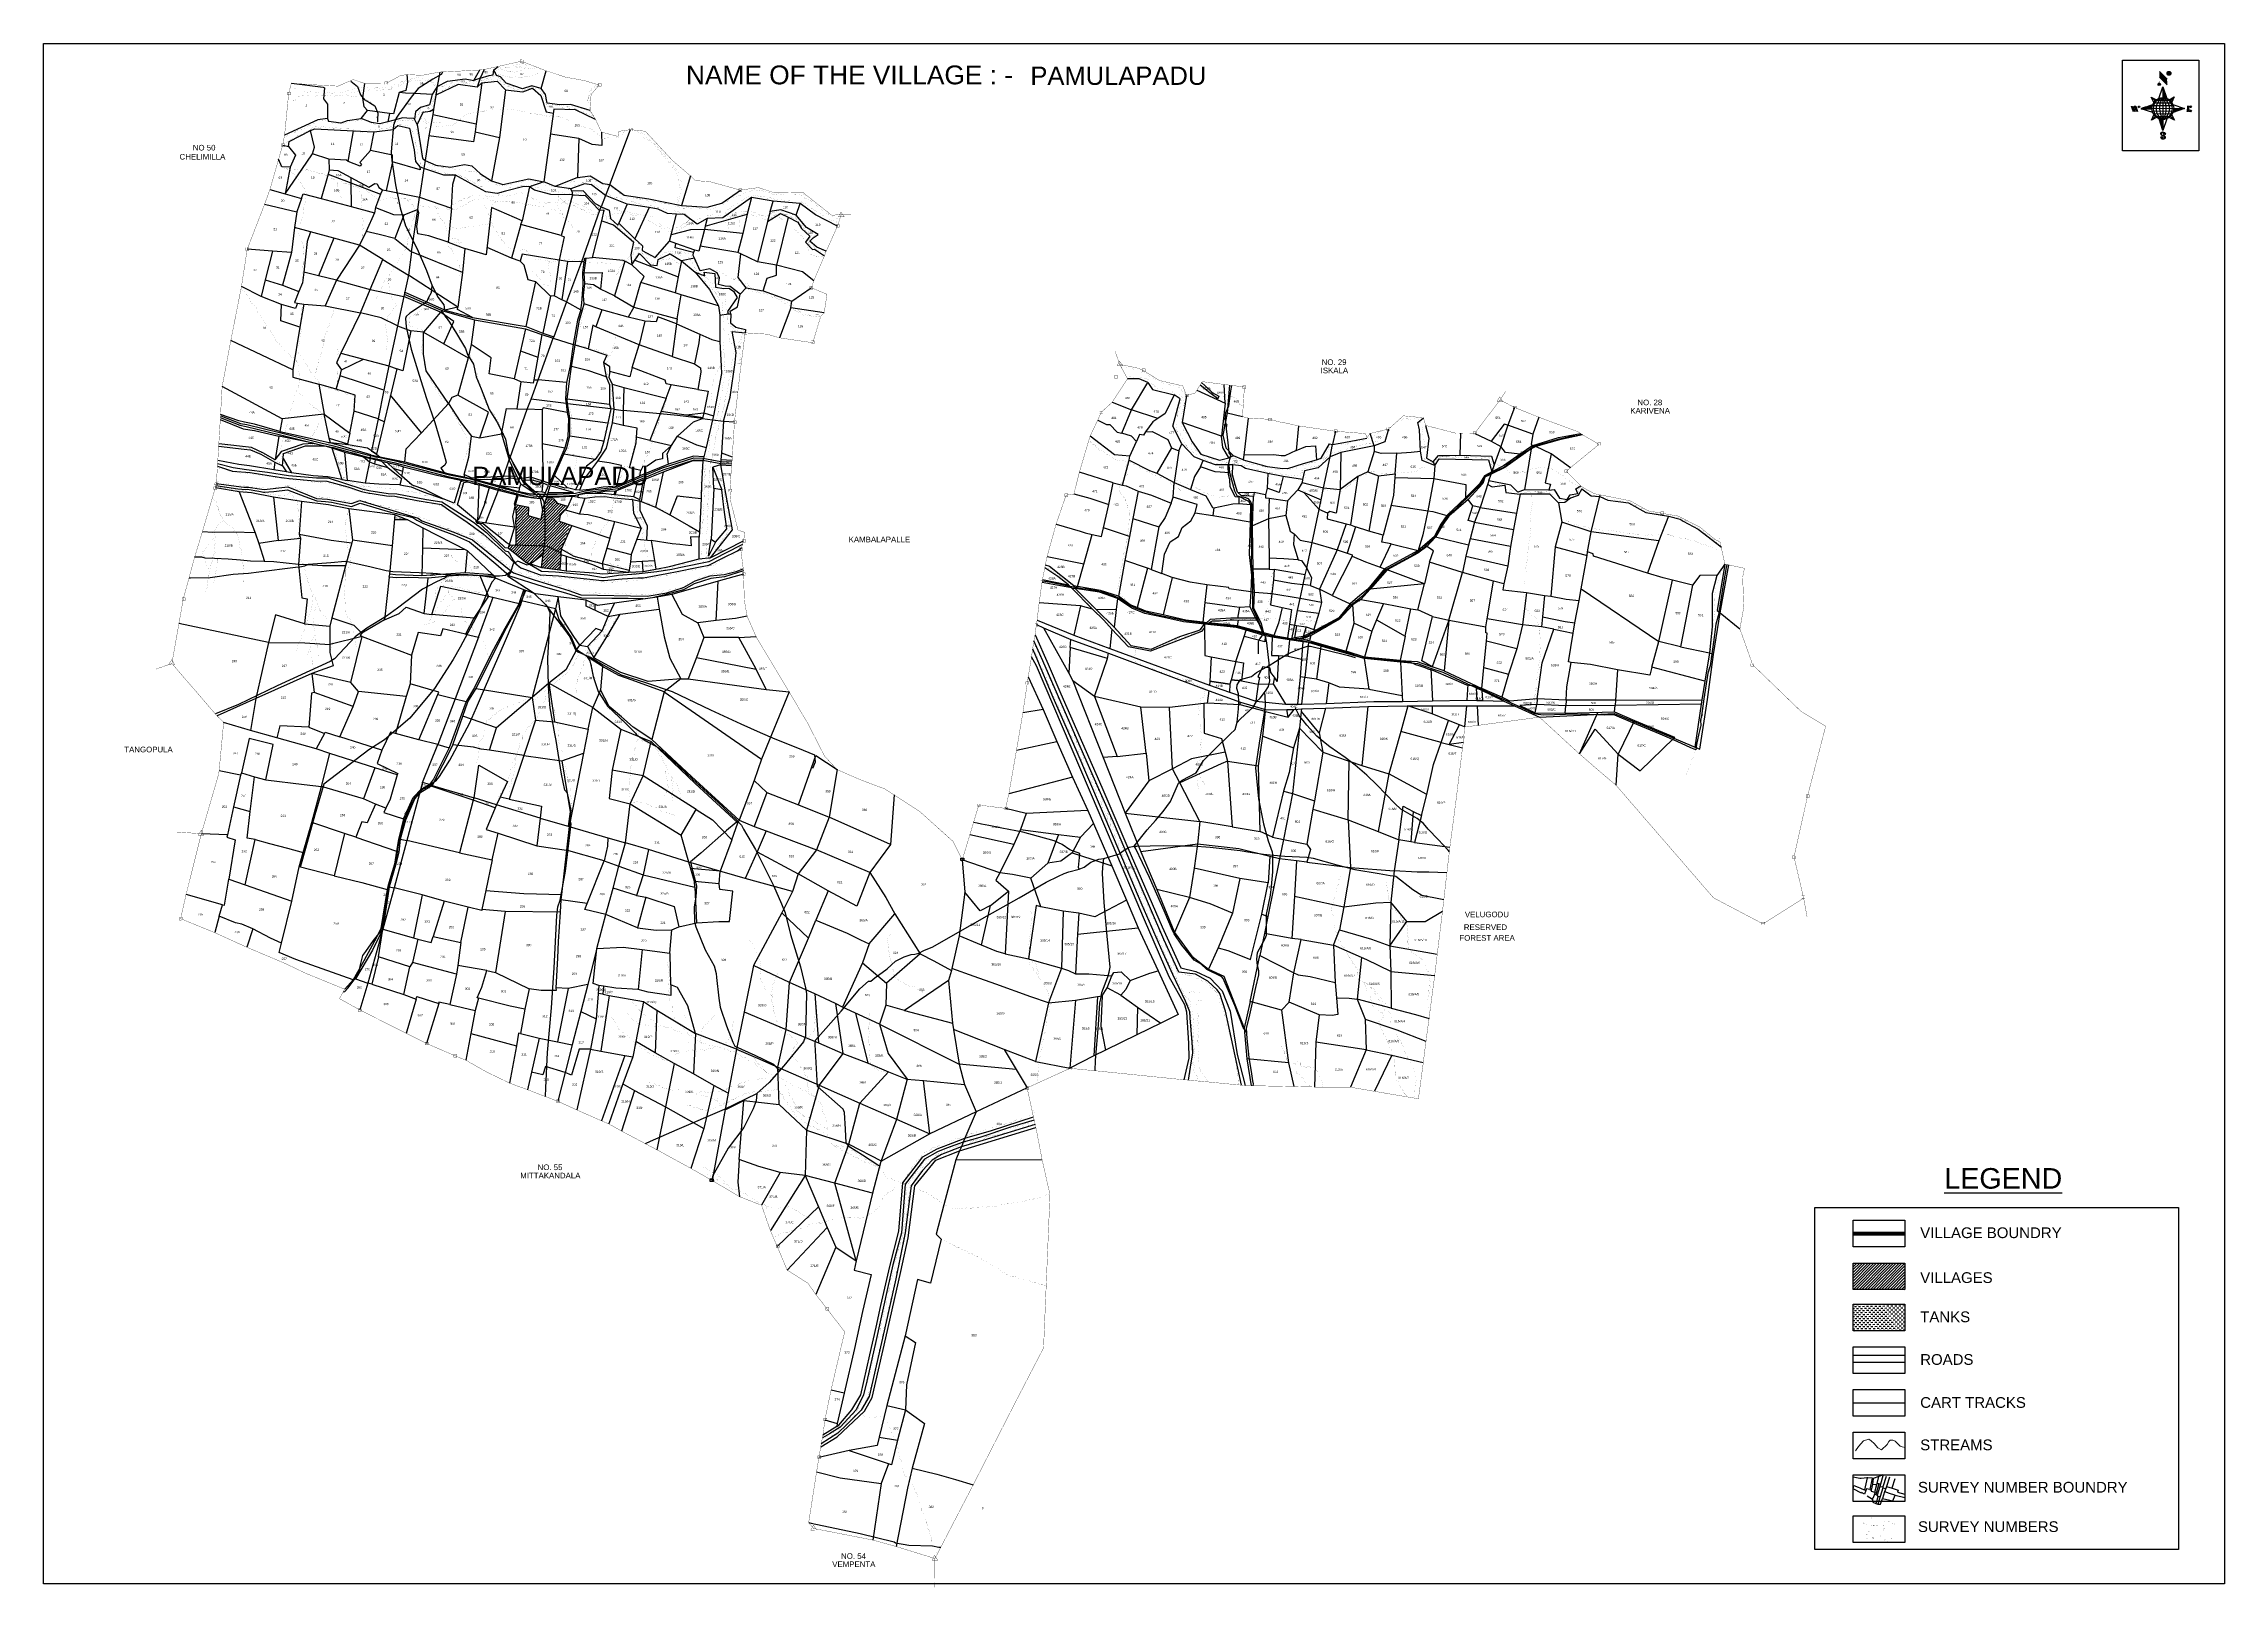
# Model space of a CAD drawing. Header units: inches. Extents: x 617 to 4497, y -923 to 1824.
import ezdxf
from ezdxf.enums import TextEntityAlignment as Align

# ---------------------------------------------------------------- set-up
doc = ezdxf.new("R2010")
doc.units = ezdxf.units.IN
doc.header["$LTSCALE"] = 15
doc.header["$MEASUREMENT"] = 0
for name, color, linetype in [('AQUADUCT', 1, 'Continuous'), ('bord', 1, 'Continuous'), ('BOUNDARY', 5, 'Continuous'), ('chainage', 7, 'Continuous'), ('PLOT', 7, 'Continuous'), ('PLOT NO', 7, 'Continuous'), ('ROAD', 50, 'Continuous'), ('ROAD-CT', 50, 'Continuous'), ('STREAM', 130, 'SL'), ('STREAMS', 4, 'Continuous'), ('TANKS', 4, 'Continuous'), ('TEXT', 3, 'Continuous'), ('text2', 7, 'Continuous'), ('V', 6, 'Continuous'), ('VILLAGE', 30, 'Continuous'), ('VILLAGE BOUNDARY', 200, 'Continuous')]:
    doc.layers.add(name, color=color, linetype=linetype)
doc.styles.get("Standard").update_dxf_attribs({"font": 'arial.ttf'})
doc.linetypes.add('SL', pattern='A,8e-06,[1,streme line,S=0.066667,R=0,X=0,Y=0],-0.839413', length=0.839421)
pattern_1 = [(267.297113149, (-8720374.938, 50637915.138), (10.5367255337, -0.497431438), [])]
pattern_2 = [(357.297113149, (-8720374.938, 50637915.138), (0.497431438, 10.5367255337), [])]

# ---------------------------------------------------------------- blocks, each defined once
blk = doc.blocks.new('*X2')
at = {"color": 0, "linetype": 'Continuous'}
for p, q in [((6321.6, 240.5), (6322.3, 241.2)), ((6321.6, 240.3), (6322.3, 241)), ((6321.6, 240.1), (6322.3, 240.8)), ((6321.6, 239.9), (6322.4, 240.7)), ((6321.6, 239.8), (6322.4, 240.6)), ((6321.6, 239.6), (6322.5, 240.5)), ((6321.6, 239.4), (6322.5, 240.3)), ((6321.6, 239.2), (6322.6, 240.2)), ((6321.7, 239.1), (6322.6, 240.1)), ((6321.8, 240.8), (6322.4, 241.4)), ((6321.8, 239), (6322.7, 240)), ((6321.8, 239), (6322.8, 239.9)), ((6321.9, 238.9), (6322.9, 239.8)), ((6322, 238.8), (6323, 239.7)), ((6322.1, 241.3), (6322.4, 241.6)), ((6322.1, 238.7), (6323.1, 239.6)), ((6322.2, 238.6), (6323.1, 239.6)), ((6322.3, 238.5), (6323.2, 239.5)), ((6322.4, 238.5), (6323.3, 239.4)), ((6322.5, 238.4), (6323.4, 239.3)), ((6322.7, 238.4), (6323.6, 239.3)), ((6322.8, 238.3), (6323.7, 239.2)), ((6322.9, 238.3), (6323.8, 239.1)), ((6323.1, 238.2), (6323.9, 239.1)), ((6323.2, 238.2), (6324, 239)), ((6323.3, 238.2), (6324.2, 239)), ((6323.5, 238.1), (6324.3, 238.9)), ((6323.7, 238.1), (6324.4, 238.9)), ((6323.8, 238.1), (6324.6, 238.8)), ((6324.1, 238.2), (6324.7, 238.8)), ((6324.3, 238.3), (6324.9, 238.8)), ((6324.6, 238.3), (6325.1, 238.8)), ((6324.8, 238.4), (6325.2, 238.8)), ((6325.1, 238.5), (6325.4, 238.8)), ((6325.4, 238.6), (6325.6, 238.8))]:
    blk.add_line(p, q, dxfattribs=at)
blk = doc.blocks.new('*X1')
at = {"color": 0, "linetype": 'Continuous'}
for p, q in [((6324.4, 240.3), (6324.5, 240.4)), ((6324.6, 240.3), (6324.8, 240.5)), ((6324.7, 240.2), (6325, 240.5)), ((6324.8, 240.2), (6325.2, 240.6)), ((6325, 240.1), (6325.5, 240.6)), ((6325.1, 240.1), (6325.6, 240.6)), ((6325.2, 240), (6325.8, 240.6)), ((6325.3, 240), (6326, 240.6)), ((6325.4, 239.9), (6326.1, 240.6)), ((6325.5, 239.8), (6326.2, 240.5)), ((6325.6, 239.8), (6326.3, 240.5)), ((6325.7, 239.7), (6326.5, 240.4)), ((6325.9, 239.6), (6326.6, 240.3)), ((6326, 239.5), (6326.7, 240.3)), ((6326, 239.4), (6326.8, 240.2)), ((6326.1, 239.3), (6327, 240.2)), ((6326.2, 239.3), (6327.1, 240.1)), ((6326.3, 239.2), (6327.1, 240)), ((6326.4, 239.1), (6327.2, 239.9)), ((6326.5, 239), (6327.3, 239.8)), ((6326.5, 238.9), (6327.4, 239.7)), ((6326.6, 238.8), (6327.5, 239.6)), ((6326.7, 238.7), (6327.5, 239.5)), ((6326.8, 238.6), (6327.6, 239.4)), ((6326.8, 238.5), (6327.7, 239.3)), ((6326.8, 236.5), (6327.4, 237)), ((6326.9, 238.3), (6327.8, 239.2)), ((6326.9, 238.2), (6327.9, 239.1)), ((6326.9, 236.8), (6327.6, 237.4)), ((6327, 238.1), (6327.8, 239)), ((6327, 237.9), (6327.8, 238.8)), ((6327, 237.8), (6327.8, 238.6)), ((6327, 237.6), (6327.8, 238.4)), ((6327, 237.4), (6327.8, 238.2)), ((6327, 237.3), (6327.8, 238)), ((6327, 237.1), (6327.8, 237.9))]:
    blk.add_line(p, q, dxfattribs=at)
blk = doc.blocks.new('H')
at = {"layer": 'bord', "extrusion": (0.000427885, 0.004792, 0.999988)}
h = blk.add_hatch(dxfattribs=at)
h.set_pattern_fill('LINE', color=8, scale=84.387686, angle=-2.7029, style=0)
h.set_pattern_definition(pattern_2)
h.paths.add_polyline_path([(-492, 786, -0.090992), (-448, 775), (-486, 912)])
h = blk.add_hatch(dxfattribs=at)
h.set_pattern_fill('LINE', color=8, scale=84.387686, angle=-92.7029, style=0)
h.set_pattern_definition(pattern_1)
h.paths.add_polyline_path([(-625, 665, -0.090992), (-615, 710), (-751, 671)])
h = blk.add_hatch(dxfattribs=at)
h.set_pattern_fill('LINE', color=8, scale=84.387686, angle=-2.7029, style=0)
h.set_pattern_definition(pattern_2)
h.paths.add_polyline_path([(-504, 533, -0.090992), (-549, 543), (-510, 406)])
h = blk.add_hatch(dxfattribs=at)
h.set_pattern_fill('LINE', color=8, scale=84.387686, angle=-92.7029, style=0)
h.set_pattern_definition(pattern_1)
h.paths.add_polyline_path([(-246, 647), (-372, 653, -0.090992), (-382, 609)])
for p, q in [((-519, 1020, -1217), (-435, 927, -1216)), ((-516, 1087, -1217), (-432, 994, -1217)), ((-627, 794, -1216), (-567, 760, -1216)), ((-627, 794, -1216), (-584, 747, -1215)), ((-599, 731, -1215), (-627, 794, -1216)), ((-538, 774, -1216), (-487, 906, -1216)), ((-487, 906, -1216), (-493, 780, -1216)), ((-487, 906, -1216), (-448, 769, -1216)), ((-421, 753, -1216), (-359, 781, -1216)), ((-359, 781, -1216), (-405, 739, -1216)), ((-359, 781, -1216), (-392, 721, -1215)), ((-865, 701, -1215), (-847, 638, -1215)), ((-847, 700, -1215), (-829, 637, -1215)), ((-829, 699, -1215), (-811, 636, -1215)), ((-829, 699, -1215), (-811, 698, -1215)), ((-811, 698, -1215), (-794, 635, -1215)), ((-752, 665, -1215), (-615, 704, -1215)), ((-752, 665, -1215), (-625, 659, -1215)), ((-619, 614, -1215), (-752, 665, -1215)), ((-639, 526, -1214), (-606, 585, -1215)), ((-639, 526, -1214), (-593, 568, -1215)), ((-577, 553, -1215), (-639, 526, -1214)), ((-511, 400, -1214), (-549, 537, -1214)), ((-460, 533, -1215), (-511, 400, -1214)), ((-505, 527, -1214), (-511, 400, -1214)), ((-371, 513, -1214), (-431, 546, -1215)), ((-371, 513, -1214), (-414, 560, -1215)), ((-399, 576, -1215), (-371, 513, -1214)), ((-246, 641, -1215), (-383, 603, -1215)), ((-379, 693, -1215), (-246, 641, -1215)), ((-373, 647, -1215), (-246, 641, -1215)), ((-213, 669, -1215), (-217, 601, -1215)), ((-197, 600, -1215), (-194, 668, -1215))]:
    blk.add_line(p, q, dxfattribs=at)
at = {"layer": 'bord', "color": 8, "linetype": 'ByBlock', "extrusion": (0.000427885, 0.004792, 0.999988)}
for p, q in [((-493, 780, -1216), (-505, 527, -1214)), ((-373, 647, -1215), (-625, 659, -1215)), ((-378, 616, -1215), (-623, 628, -1215)), ((-375, 679, -1215), (-620, 691, -1215)), ((-392, 585, -1215), (-611, 595, -1215)), ((-386, 711, -1215), (-605, 722, -1215)), ((-420, 555, -1215), (-587, 562, -1215)), ((-411, 744, -1216), (-578, 752, -1216))]:
    blk.add_line(p, q, dxfattribs=at)
at = {"layer": 'bord', "extrusion": (0.000427885, 0.004792, 0.999988), "elevation": -1212}
for points in [[(-522, 960, 1.61, 1.61, 0), (-516, 1093, 1.61, 1.61, 0)], [(-434, 933, 1.61, 1.61, 0), (-428, 1066, 1.61, 1.61, 0)], [(-870, 707, 0.642, 0.642, 0), (-846, 706, 0.642, 0.642, 0)], [(-829, 643, 0.642, 0.642, 0), (-855, 644, 0.642, 0.642, 0)], [(-829, 643, 0.642, 0.642, 0), (-821, 678, 0.642, 0.642, 0)], [(-811, 642, 0.642, 0.642, 0), (-784, 641, 0.642, 0.642, 0)], [(-793, 641, 0.642, 0.642, 0), (-782, 694, 0.642, 0.642, 0)], [(-177, 605, 0.706, 0.706, 0), (-226, 607, 0.706, 0.706, 0)], [(-223, 676, 0.706, 0.706, 0), (-174, 673, 0.706, 0.706, 0)]]:
    blk.add_lwpolyline(points, format="xyseb", dxfattribs=at)
for points in [[(-414, 1073, 22.3, 22.3, 1), (-398, 1058, 22.3, 22.3, 1)], [(-530, 950, 14.8, 14.8, 1), (-520, 939, 14.8, 14.8, 1)], [(-776, 697, 8.9, 8.9, 1), (-769, 690, 8.9, 8.9, 1)], [(-180, 618, 9.79, 9.79, 1), (-173, 611, 9.79, 9.79, 1)], [(-178, 667, 9.79, 9.79, 1), (-171, 660, 9.79, 9.79, 1)], [(-525, 322, 11.1, 11.1, 1), (-533, 329, 11.1, 11.1, 1)], [(-490, 362, 11.1, 11.1, 1), (-498, 369, 11.1, 11.1, 1)]]:
    blk.add_lwpolyline(points, format="xyseb", close=True, dxfattribs=at)
at = {"layer": 'bord', "extrusion": (0.000427885, 0.004792, 0.999988), "const_width": 0.706, "elevation": -1212}
blk.add_lwpolyline([(-195, 645), (-185, 644)], dxfattribs=at)
at = {"layer": 'bord', "extrusion": (0.000427885, 0.004792, 0.999988), "elevation": -1212}
for points in [[(-537, 317), (-531, 310), (-520, 307), (-505, 307), (-494, 310), (-486, 318), (-487, 326), (-491, 333), (-494, 336), (-503, 341), (-522, 347), (-530, 352), (-534, 355), (-537, 363), (-537, 373), (-530, 381), (-520, 384), (-504, 384), (-493, 380), (-487, 373)], [(-522, 348), (-526, 354), (-528, 361), (-528, 371), (-526, 375), (-521, 381), (-515, 384)], [(-505, 307), (-499, 312), (-497, 319), (-497, 327), (-501, 335), (-509, 343)]]:
    blk.add_lwpolyline(points, dxfattribs=at)
at = {"layer": 'bord', "extrusion": (0.000427885, 0.004792, 0.999988)}
for centre, radius in [((-406, 1065, -1212), 22.3), ((-498, 659, -1212), 127), ((-525, 944, -1212), 14.8), ((-773, 694, -1212), 8.9), ((-177, 615, -1212), 9.79), ((-174, 663, -1212), 9.79), ((-529, 325, -1212), 11.1), ((-494, 365, -1212), 11.1)]:
    blk.add_circle(centre, radius, dxfattribs=at)
at = {"layer": 'bord', "color": 8, "linetype": 'ByBlock', "extrusion": (0.000427885, 0.004792, 0.999988)}
for centre, radius, start, end in [((-482, 658, -1212), 128, 94.9254, 259.6691), ((-437, 656, -1212), 141, 113.2864, 241.308), ((-316, 651, -1212), 222, 142.5892, 212.0053), ((-560, 662, -1212), 141, 293.2864, 61.308), ((-681, 668, -1212), 222, 322.5892, 32.0053), ((-515, 660, -1212), 128, 274.9254, 79.6691)]:
    blk.add_arc(centre, radius, start, end, dxfattribs=at)
at = {"layer": 'bord', "extrusion": (0.000427885, 0.004792, 0.999988)}
for points in [[(-516, 1093, -1212), (-431, 1000, -1212), (-519, 1026, -1212), (-434, 933, -1212)], [(-864, 707, -1212), (-846, 706, -1212), (-846, 644, -1212), (-829, 643, -1212)], [(-829, 705, -1212), (-811, 704, -1212), (-811, 642, -1212), (-793, 641, -1212)], [(-193, 674, -1212), (-197, 606, -1212), (-213, 675, -1212), (-216, 607, -1212)]]:
    blk.add_solid(points, dxfattribs=at)
at = {"layer": 'bord', "extrusion": (0.000427885, 0.004792, 0.999988), "xscale": 7.977342409717546, "yscale": 7.977342408231451, "zscale": 7.977342408476333, "rotation": 138.0840426661453}
for name, p in [('*X1', (38301, -31929, -1212)), ('*X2', (38314, -31951, -1212))]:
    blk.add_blockref(name, p, dxfattribs=at)

msp = doc.modelspace()

# ---------------------------------------------------------------- hatches: boundary and pattern name
at = {"layer": 'TANKS'}
h = msp.add_hatch(dxfattribs=at)
h.set_pattern_fill('DASH', color=5, scale=28.742953, angle=0.9117, style=0)
h.set_pattern_definition([(0.9117137, (-33772.0666, -242079.794), (3.53524544, 3.649583005), [3.59286908, -3.59286908])])
h.paths.add_polyline_path([(3836.3, -418.8), (3927.9, -418.8), (3927.9, -466.3), (3836.3, -466.3)])
at = {"layer": 'VILLAGE'}
h = msp.add_hatch(dxfattribs=at)
h.set_pattern_fill('ANSI31', color=256, scale=28.743, angle=0.79468, style=0)
h.paths.add_polyline_path([(1508.7, 970.4), (1508.1, 1000.1), (1507.5, 1003.1), (1504.6, 993.5), (1501.6, 977.4), (1479.3, 983.9), (1479.9, 998.7), (1456.4, 1003.3), (1455.7, 1000.4), (1457.3, 994.1), (1458.3, 982.1), (1456.7, 975.4), (1457.3, 962.6), (1457.4, 934.3), (1456.5, 932), (1470.1, 931.7), (1489.9, 930.8), (1506.8, 930.3), (1508.2, 942)])
h.paths.add_polyline_path([(1534.2, 974.4), (1535.8, 984.5), (1544.2, 993.9), (1543.6, 995), (1546.5, 997), (1546.9, 997.2), (1549.4, 1000.3), (1531.6, 1005.3), (1524.6, 1013.9), (1510.7, 1013.5), (1507.5, 1003.1), (1508.1, 1000.1), (1508.7, 970.4), (1508.2, 942), (1506.8, 930.3), (1512.3, 930.1), (1534.6, 918.7), (1536.9, 917.3), (1537.5, 924.6), (1545.1, 941.2), (1544.5, 943.9), (1545.8, 947.6), (1546.3, 948), (1546.9, 948.9), (1547.1, 948.9), (1547.6, 949.6), (1548, 950.9), (1548, 951.1), (1548.2, 951.5), (1548.2, 952.4), (1548.2, 952.8), (1548.2, 953.1), (1548.2, 953.9), (1548.5, 955), (1548.5, 955.2), (1548.5, 955.9), (1549.1, 957.2), (1549.1, 957.7), (1550, 958.5), (1550.2, 958.7), (1550.6, 959.2), (1552.2, 962.9), (1554.6, 967.2)])
h.paths.add_polyline_path([(1536.9, 917.3), (1534.6, 918.7), (1512.3, 930.1), (1506.8, 930.3), (1501.9, 891.9), (1502.7, 891.6), (1535.3, 887.3), (1536.7, 914.7)])
h.paths.add_polyline_path([(1506.8, 930.3), (1489.9, 930.8), (1470.1, 931.7), (1447.1, 932.2), (1445.3, 933.3), (1443.1, 926.1), (1474.1, 901.4), (1482.6, 898.5), (1486.2, 900), (1504.7, 913.9)])
h.paths.add_polyline_path([(1497.8, 930.3), (1509.1, 930.3), (1509.1, 936.4), (1497.8, 936.4)], flags=9)
h.paths.add_polyline_path([(1511.1, 1002.2), (1522.5, 1002.2), (1522.5, 1008.3), (1511.1, 1008.3)], flags=24)
h.paths.add_polyline_path([(1530.7, 895.6), (1550.5, 895.6), (1550.5, 901.8), (1530.7, 901.8)], flags=9)
h = msp.add_hatch(dxfattribs=at)
h.set_pattern_fill('ANSI31', color=256, scale=28.742953, angle=0.7947, style=0)
h.set_pattern_definition([(45.7946809, (-33772.0666, -242079.794), (-2.575533405, 2.505062056), [])])
h.paths.add_polyline_path([(3836.3, -345.8), (3927.9, -345.8), (3927.9, -393.2), (3836.3, -393.2)])

# ---------------------------------------------------------------- linework, layer by layer
at = {"layer": 'BOUNDARY', "const_width": 0.5}
msp.add_lwpolyline([(1042.1, 1643.3), (1034.8, 1618), (1019.5, 1564.5), (1010, 1538.2), (979.1, 1458.3), (968.8, 1391.8), (949.8, 1295.3), (934.4, 1213.6), (931.6, 1163.7), (931.1, 1154.8), (928.5, 1111.8), (928.2, 1107.5), (926.7, 1081.8), (925.9, 1068.6), (924.2, 1044.2), (922.3, 1033.7), (899.2, 955.2), (885.4, 910), (865.2, 835.3), (857.5, 792), (845, 720.9), (925.5, 627.5), (937.1, 616.2), (929, 529.7), (927.1, 520.2), (897.4, 418.1), (853.2, 421.1), (897.4, 418.1), (870.3, 310), (860.5, 266.9), (921.2, 242), (978.1, 216.1), (1046.5, 187.2), (1082.3, 170), (1152.4, 141.4), (1143.1, 124.6), (1179.6, 104.4), (1262, 62.8), (1297.8, 44.9), (1349, 22.8), (1368.2, 14.9), (1404.3, -5.6), (1445.9, -25.8), (1477.6, -37.4), (1531.7, -58.1), (1565.6, -73.5), (1609.2, -92.8), (1622.5, -98.4), (1645, -111.1), (1707.9, -144.3), (1768.5, -177.5), (1805.9, -198.8), (1855, -227.8), (1894.1, -243.1), (1909.7, -288), (1922, -316.7), (1939.7, -358.4), (1976.5, -381.8), (1990.9, -402.1), (2042, -468.1), (2017.7, -571.8), (2006.8, -624.8), (2003.2, -652), (1999.3, -672.9), (1996.1, -692.1), (1992, -717.2), (1977.9, -807.8), (1986.6, -818.1), (2092, -838.7), (2133.7, -850.3), (2202.5, -871.6), (2201.9, -922.7), (2202.5, -871.6), (2270.6, -740.5), (2345.5, -593.9), (2395.8, -496.8), (2407.2, -224.1), (2393.3, -162.6), (2382.1, -104.6), (2377.8, -86), (2366.5, -34.2), (2442.8, 0.6), (2487.4, -3.7), (2645.7, -19.8), (2652.8, -20.3), (2684.9, -23.4), (2689.2, -23.7), (2748, -29.4), (2754.7, -29.9), (2765.3, -30.3), (2841.2, -31.8), (2877.7, -32.7), (2941.6, -32.9), (2984.3, -40.3), (3062.7, -53.6), (3071.4, 11.2), (3076.1, 49.1), (3081.5, 89), (3091.6, 165.5), (3096.2, 203.8), (3105.5, 280), (3113.3, 348.3), (3118.6, 393.8), (3129.1, 473.7), (3141.1, 570.7), (3142.6, 580.6), (3144.8, 608.1), (3168.7, 610.8), (3278, 625.4), (3349.1, 560.1), (3386.5, 527.8), (3414.3, 504.2), (3587.6, 304), (3675.7, 257.6), (3748, 303.3), (3754.1, 270.4), (3748, 303.3), (3730.9, 376.8), (3754.9, 484.6), (3787.2, 609.3), (3742.9, 636.1), (3657.3, 718.7), (3634.6, 782.6), (3641.6, 821.4), (3639.5, 874.5), (3642.7, 890.3), (3614.8, 896.3), (3608, 897.4), (3599.4, 936.7), (3590.3, 941.7), (3563.7, 963.3), (3525.2, 983.1), (3495.7, 988.2), (3471.3, 992.6), (3439, 1010.5), (3375.7, 1023), (3355.8, 1033.7), (3351.4, 1037.3), (3325.7, 1062.9), (3333, 1069.2), (3384, 1110.8), (3354.5, 1128), (3350.8, 1130.4), (3347.1, 1133), (3276.7, 1159.2), (3233.7, 1176.5), (3207.8, 1189.8), (3218.1, 1205.5), (3207.8, 1189.8), (3162.8, 1130.3), (3137.7, 1130.5), (3130, 1130.4), (3075.5, 1144.5), (3071.6, 1158.1), (3035.8, 1161.6), (3009.7, 1138.1), (2976.9, 1130.2), (2970.9, 1122), (2968.7, 1130), (2915.1, 1134.1), (2849.5, 1143.6), (2828.1, 1148.5), (2814.4, 1150.9), (2798.6, 1155.3), (2759.9, 1157.7), (2749.7, 1160.1), (2753.1, 1212.9), (2726.4, 1216.2), (2678.1, 1222.4), (2676.9, 1220.7), (2674.3, 1216.4), (2668.6, 1207.2), (2665.5, 1202.2), (2649.9, 1197.8), (2643.5, 1214.7), (2601.8, 1224.5), (2573.6, 1242.2), (2564.1, 1246.3), (2531.2, 1253.3), (2523.1, 1276.3), (2531.2, 1253.3), (2545.2, 1227.6), (2517.7, 1185.7), (2498.2, 1167.6), (2492.1, 1153.9), (2478.4, 1125.1), (2459.6, 1061.6), (2449.7, 1022.5), (2435.9, 1020.4), (2418, 968.7), (2401.9, 910.6), (2398.7, 896.2), (2398, 891.2), (2393.8, 870.1), (2393, 865.2), (2387.9, 828.7), (2384.3, 798.1), (2383, 790.3), (2380.7, 772), (2376.1, 745.9), (2374.4, 732.6), (2368.5, 697), (2358.9, 632.9), (2347.6, 566.5), (2333.9, 488.8), (2328.3, 463.1), (2280.5, 469.1), (2264.7, 416.3), (2251.1, 371.6), (2234.7, 404.3), (2176.1, 457.1), (2130, 487), (2113.1, 497.9), (2072.5, 513), (2047.1, 523.9), (2028.4, 532.2), (2006, 556.3), (1976.5, 614), (1943.3, 670.2), (1913.2, 720.1), (1884.2, 768.9), (1868.4, 805), (1863.5, 832.7), (1861.9, 879.9), (1861.3, 891), (1857.2, 922.7), (1862.1, 939.4), (1864.6, 954.1), (1852.2, 958.3), (1839.5, 1008), (1837.8, 1028.8), (1840.7, 1073), (1841.5, 1082), (1841.9, 1088.7), (1845.9, 1150.7), (1855.1, 1232.6), (1864.9, 1309.2), (1903.9, 1306.9), (1925.7, 1300.4), (1985.2, 1291.6), (1999.4, 1339), (2005.5, 1344.8), (2010.4, 1377.8), (1982.6, 1389.5), (1986.9, 1401.8), (2005.8, 1446), (2009.1, 1454.4), (2029.2, 1499.2), (2036, 1520), (2053.3, 1519.8), (2036, 1520), (2019, 1518.3), (1967.5, 1559.1), (1917.6, 1558.1), (1888.5, 1567.7), (1856.4, 1563.2), (1801.8, 1578.3), (1776.5, 1580), (1767.6, 1588.3), (1735, 1616.5), (1687.2, 1667.9), (1660.8, 1670.8), (1640.3, 1667.8), (1639.2, 1658.5), (1609.2, 1666.4), (1598.6, 1689.1), (1589, 1704.7), (1590.8, 1733.5), (1605.2, 1750.1), (1578.8, 1758.1), (1544.7, 1764.3), (1510.8, 1775.5), (1466.7, 1792.5), (1400.4, 1777.7), (1392.7, 1777), (1370.3, 1775.9), (1361.3, 1775.2), (1321.7, 1773.3), (1290.2, 1767.4), (1263.1, 1768.8), (1251.9, 1767), (1226.2, 1753.2), (1188.2, 1752.9), (1167.6, 1759.9), (1140.4, 1748.2), (1106.9, 1750), (1057.5, 1753.3), (1052.8, 1735.6), (1045.5, 1660.8)], close=True, dxfattribs=at)
msp.add_lwpolyline([(845, 720.9), (816.9, 711)], dxfattribs=at)
at = {"layer": 'PLOT', "color": 3, "const_width": 0.5}
for points in [[(1464.4, 1794.8), (1469.7, 1794.7), (1469.7, 1790.1), (1464.4, 1790.1), (1464.4, 1794.8), (1464.4, 1794.8)], [(1223.7, 1756.1), (1229, 1756), (1229.1, 1751.4), (1223.7, 1751.4), (1223.7, 1756.1), (1223.7, 1756.1)], [(1603.2, 1752.8), (1608.5, 1752.8), (1608.5, 1748.2), (1603.2, 1748.1), (1603.2, 1752.8), (1603.2, 1752.8)], [(1050.6, 1737.6), (1055.9, 1737.5), (1055.9, 1732.9), (1050.6, 1732.9), (1050.6, 1737.6), (1050.6, 1737.6)], [(1659.1, 1673.1), (1664.5, 1673), (1664.5, 1668.4), (1659.1, 1668.4), (1659.1, 1673.1), (1659.1, 1673.1)], [(1039.8, 1645.5), (1045.2, 1645.5), (1045.2, 1640.9), (1039.8, 1640.8), (1039.8, 1645.5), (1039.8, 1645.5)], [(1853.6, 1565.5), (1858.9, 1565.5), (1859, 1560.9), (1853.6, 1560.8), (1853.6, 1565.5), (1853.6, 1565.5)], [(2035.3, 1524.2), (2030.8, 1515.4), (2041.1, 1515.7), (2035.3, 1524.2)], [(2026.7, 1502.1), (2032.1, 1502), (2032.1, 1497.4), (2026.7, 1497.4), (2026.7, 1502.1), (2026.7, 1502.1)], [(976.6, 1460.8), (981.9, 1460.6), (982.1, 1455.9), (976.5, 1455.8), (976.6, 1460.8)], [(1980, 1391.6), (1985.3, 1391.6), (1985.3, 1387), (1980, 1386.9), (1980, 1391.6), (1980, 1391.6)], [(1862.8, 1311.3), (1868.1, 1311.3), (1868.2, 1306.7), (1862.8, 1306.6), (1862.8, 1311.3), (1862.8, 1311.3)], [(1982.6, 1294.8), (1987.9, 1294.8), (1987.9, 1290.2), (1982.6, 1290.1), (1982.6, 1294.8), (1982.6, 1294.8)], [(2530.8, 1259), (2526.3, 1250.3), (2536.6, 1250.5), (2530.8, 1259)], [(2571.1, 1245.2), (2576.4, 1245.1), (2576.5, 1240.6), (2571.1, 1240.5), (2571.1, 1245.2), (2571.1, 1245.2)], [(2521.9, 1233.1), (2527.3, 1233.1), (2527.3, 1228.5), (2521.9, 1228.4), (2521.9, 1233.1), (2521.9, 1233.1)], [(2750.5, 1215), (2755.8, 1215), (2755.8, 1210.4), (2750.5, 1210.3), (2750.5, 1215), (2750.5, 1215)], [(2495.6, 1170), (2500.9, 1169.9), (2500.9, 1165.3), (2495.6, 1165.3), (2495.6, 1170), (2495.6, 1170)], [(2647.6, 1200.2), (2652.9, 1200.2), (2652.9, 1195.6), (2647.6, 1195.5), (2647.6, 1200.2), (2647.6, 1200.2)], [(3207.1, 1195.5), (3202.5, 1186.8), (3212.8, 1187.1), (3207.1, 1195.5)], [(3231.2, 1178.9), (3236.6, 1178.9), (3236.6, 1174.3), (3231.2, 1174.2), (3231.2, 1178.9), (3231.2, 1178.9)], [(1843.3, 1152.8), (1848.7, 1152.7), (1848.7, 1148.1), (1843.3, 1148.1), (1843.3, 1152.8), (1843.3, 1152.8)], [(2796.2, 1157.6), (2801.5, 1157.5), (2801.5, 1152.9), (2796.2, 1152.9), (2796.2, 1157.6), (2796.2, 1157.6)], [(2912.7, 1136.7), (2918, 1136.7), (2918.1, 1132.1), (2912.7, 1132), (2912.7, 1136.7), (2912.7, 1136.7)], [(3006.7, 1140.5), (3012.1, 1140.4), (3012.1, 1135.9), (3006.7, 1135.8), (3006.7, 1140.5), (3006.7, 1140.5)], [(3159.9, 1133.3), (3165.2, 1133.2), (3165.2, 1128.7), (3159.9, 1128.6), (3159.9, 1133.3), (3159.9, 1133.3)], [(3381.7, 1113.7), (3387, 1113.7), (3387, 1109.1), (3381.7, 1109), (3381.7, 1113.7), (3381.7, 1113.7)], [(3323.4, 1065.6), (3328.7, 1065.5), (3328.7, 1060.9), (3323.4, 1060.9), (3323.4, 1065.6), (3323.4, 1065.6)], [(919.7, 1035.5), (925, 1035.3), (925.2, 1030.6), (919.6, 1030.5), (919.7, 1035.5)], [(921.1, 1043.8), (926.4, 1043.6), (926.7, 1038.9), (921, 1038.8), (921.1, 1043.8)], [(1835.8, 1031.3), (1841.2, 1031.2), (1841.2, 1026.7), (1835.8, 1026.6), (1835.8, 1031.3), (1835.8, 1031.3)], [(2433.4, 1022.6), (2438.8, 1022.6), (2438.8, 1018), (2433.4, 1017.9), (2433.4, 1022.6), (2433.4, 1022.6)], [(3493.8, 990.7), (3499.2, 990.6), (3499.2, 986.1), (3493.8, 986), (3493.8, 990.7), (3493.8, 990.7)], [(1860.1, 941.6), (1865.4, 941.6), (1865.4, 937), (1860.1, 937), (1860.1, 941.6), (1860.1, 941.6)], [(1854.9, 926.5), (1860.2, 926.5), (1860.2, 921.9), (1854.9, 921.8), (1854.9, 926.5), (1854.9, 926.5)], [(1859.8, 882), (1865.1, 882), (1865.2, 877.4), (1859.8, 877.3), (1859.8, 882), (1859.8, 882)], [(2390.6, 868.2), (2395.9, 868.1), (2396, 863.5), (2390.6, 863.5), (2390.6, 868.2), (2390.6, 868.2)], [(863.1, 837.8), (868.4, 837.6), (868.6, 833), (863, 832.9), (863.1, 837.8)], [(2380.5, 791.7), (2385.8, 791.7), (2385.8, 787.1), (2380.5, 787), (2380.5, 791.7), (2380.5, 791.7)], [(845.1, 728.1), (839.2, 719), (849.7, 718.7), (845.1, 728.1)], [(3654, 720.6), (3659.4, 720.6), (3659.4, 716), (3654, 715.9), (3654, 720.6), (3654, 720.6)], [(2364.1, 688.5), (2369.4, 688.4), (2369.5, 683.8), (2364.1, 683.8), (2364.1, 688.5), (2364.1, 688.5)], [(2278.6, 470.9), (2283.9, 470.8), (2283.9, 466.3), (2278.6, 466.2), (2278.6, 470.9), (2278.6, 470.9)], [(2326, 465.4), (2331.4, 465.3), (2331.4, 460.7), (2326, 460.7), (2326, 465.4), (2326, 465.4)], [(3752.3, 487.1), (3757.7, 487), (3757.7, 482.4), (3752.3, 482.4), (3752.3, 487.1), (3752.3, 487.1)], [(897.5, 424.6), (891.6, 415.5), (902, 415.2), (897.5, 424.6)], [(3728.1, 378.5), (3733.4, 378.4), (3733.5, 373.9), (3728.1, 373.8), (3728.1, 378.5), (3728.1, 378.5)], [(3744.5, 307.4), (3749.8, 307.3), (3749.9, 302.7), (3744.5, 302.7), (3744.5, 307.4), (3744.5, 307.4)], [(858.6, 269.3), (864, 269.1), (864.2, 264.5), (858.6, 264.4), (858.6, 269.3)], [(3673.8, 260.9), (3679.1, 260.8), (3679.1, 256.2), (3673.8, 256.2), (3673.8, 260.9), (3673.8, 260.9)], [(1176.5, 106.6), (1181.8, 106.4), (1182, 101.8), (1176.4, 101.7), (1176.5, 106.6)], [(1295.4, 47.2), (1300.8, 47.2), (1300.8, 42.6), (1295.4, 42.5), (1295.4, 47.2), (1295.4, 47.2)], [(1346.6, 25.1), (1351.9, 25), (1352, 20.4), (1346.6, 20.4), (1346.6, 25.1), (1346.6, 25.1)], [(2440.6, 2.9), (2445.9, 2.8), (2446, -1.8), (2440.6, -1.8), (2440.6, 2.9), (2440.6, 2.9)], [(2364.3, -32.4), (2369.6, -32.5), (2369.6, -37.1), (2364.3, -37.1), (2364.3, -32.4), (2364.3, -32.4)], [(1529.2, -55.5), (1534.5, -55.6), (1534.6, -60.2), (1529.2, -60.2), (1529.2, -55.5), (1529.2, -55.5)], [(1920.1, -313.4), (1925.4, -313.4), (1925.5, -318), (1920.1, -318.1), (1920.1, -313.4), (1920.1, -313.4)], [(2008.6, -425.1), (2014, -425.1), (2014, -429.7), (2008.6, -429.8), (2008.6, -425.1), (2008.6, -425.1)], [(2005.1, -621.8), (2010.4, -621.9), (2010.5, -626.5), (2005.1, -626.5), (2005.1, -621.8), (2005.1, -621.8)], [(1994, -689), (1999.4, -689.1), (1999.4, -693.7), (1994, -693.7), (1994, -689), (1994, -689)], [(1986.2, -812.3), (1981.7, -821.1), (1992, -820.8), (1986.2, -812.3)], [(2201.8, -866), (2197.3, -874.7), (2207.6, -874.5), (2201.8, -866)]]:
    msp.add_lwpolyline(points, dxfattribs=at)
at = {"layer": 'PLOT'}
for points in [[(1057.5, 1753.3), (1114.4, 1746.1), (1116.7, 1745.2), (1114.6, 1725.3), (1121.9, 1716.3), (1121.7, 1690.6), (1104.6, 1688.3), (1045.5, 1660.8)], [(1121.7, 1690.6), (1123.9, 1685.6), (1146.4, 1682.7), (1157.4, 1686.8), (1182, 1690.6), (1192.8, 1704.9), (1187.3, 1711.6), (1184.5, 1727.3), (1188.2, 1752.9)], [(1263.1, 1768.8), (1264.3, 1755.5), (1261.4, 1740.5), (1249.2, 1736.7), (1239.5, 1698.9), (1232.2, 1699.5), (1192.8, 1704.9)], [(1321.7, 1773.3), (1317.2, 1747.4), (1308.3, 1733.4), (1277.2, 1735.2), (1260.8, 1735.5), (1249.2, 1736.7)], [(1317.2, 1747.4), (1314.7, 1731.9), (1310.4, 1706.6), (1304.6, 1703.2), (1291.7, 1701.5), (1281.4, 1679.7), (1276.8, 1689.7)], [(1396.6, 1753.9), (1386.5, 1681.4), (1384.4, 1667), (1381.7, 1649.1), (1302.2, 1659.9)], [(1393.4, 1762.4), (1388.3, 1746.2), (1354.1, 1751.3), (1314.7, 1731.9)], [(1317.2, 1747.4), (1335.2, 1757.2), (1366.8, 1761), (1382.4, 1758.3), (1392.7, 1777)], [(1400.4, 1777.7), (1393.4, 1762.4), (1382.4, 1758.3)], [(1388.3, 1746.2), (1396.6, 1753.9), (1423.9, 1757.1), (1438.4, 1741.8), (1469.3, 1737.9), (1486.8, 1744.5), (1501.1, 1731.6), (1510.6, 1702.5), (1523.7, 1700.1)], [(1393.4, 1762.4), (1409.6, 1767.2), (1416.6, 1768.5), (1418, 1777.4), (1425.2, 1783.3)], [(1501.8, 1744), (1485.2, 1749), (1469, 1743.5), (1439.8, 1753.5), (1429.7, 1764.6), (1422.5, 1767.2), (1418, 1777.4)], [(1589, 1704.7), (1554.2, 1715.5), (1535, 1714.8), (1512.6, 1717.8), (1509.7, 1733.5), (1501.8, 1744), (1510.8, 1775.5)], [(1308.3, 1733.4), (1303.1, 1715.1), (1287.1, 1710.3), (1278.3, 1702.4), (1276.8, 1689.7), (1275.2, 1690.5), (1262.9, 1691.2), (1256.1, 1691.9), (1229, 1684.9)], [(1438.4, 1741.8), (1428.1, 1657), (1413.6, 1579.5)], [(1042.1, 1643.3), (1052.2, 1640.7), (1053.9, 1649.4), (1091.6, 1669.5), (1099.2, 1672.4), (1168, 1668.5), (1205, 1667), (1238.8, 1671.2), (1247, 1678), (1267.8, 1673.1), (1276.2, 1634.8), (1278.2, 1614.1), (1286, 1604.6), (1286.6, 1599.2), (1237.5, 1613.5), (1237.3, 1625.4), (1198.5, 1633.4), (1205, 1667)], [(1158.6, 1613.9), (1155.7, 1616.6), (1124, 1618.5), (1094.9, 1627.9), (1098.7, 1639.8), (1091.6, 1669.5)], [(1198.5, 1633.4), (1179.4, 1612.5), (1182.3, 1609.3), (1179.8, 1605.7), (1158.6, 1613.9), (1168, 1668.5)], [(1232.2, 1699.5), (1229, 1684.9), (1215, 1681.3), (1200.2, 1683.5), (1182, 1690.6)], [(1598.6, 1689.1), (1563.2, 1705.8), (1524.8, 1707), (1506.5, 1577.8), (1481.1, 1568.9), (1468.1, 1508.8), (1413.6, 1532.2), (1404.4, 1448), (1366.4, 1459.3), (1362, 1416.6), (1271.5, 1453.3), (1265.9, 1411.7), (1257.4, 1373.8), (1246.5, 1321.4), (1270.3, 1312.9), (1255.7, 1241.6), (1245.3, 1245.2), (1208.9, 1093.1)], [(1281.4, 1679.7), (1291.1, 1620.2), (1295.6, 1615.6), (1314.6, 1607.5), (1340.7, 1604.1), (1365.5, 1608.7), (1378.8, 1606.6), (1394.2, 1592.1), (1413.6, 1579.5), (1433.5, 1573.4), (1480.2, 1583.5), (1506.5, 1577.8)], [(1310.4, 1706.6), (1309, 1697.9), (1302.2, 1659.9), (1295.6, 1615.6), (1293, 1601.6)], [(1309, 1697.9), (1386.5, 1681.4)], [(1566.7, 1585.9), (1589.2, 1588.3), (1611.4, 1574.7), (1624.2, 1573.2), (1660.8, 1670.8)], [(1052.2, 1640.7), (1064.8, 1625.3), (1055.7, 1604.2), (1040.7, 1604.8), (1034.8, 1618)], [(1384.4, 1667), (1428.1, 1657)], [(1569.2, 1655.2), (1566.7, 1585.9), (1526.7, 1569.4), (1506.5, 1577.8)], [(1609.2, 1666.4), (1610.1, 1642.8), (1592.8, 1644.5), (1569.2, 1655.2), (1518.6, 1662.8)], [(1055.7, 1604.2), (1046.7, 1556.6), (1076, 1600.1), (1094.9, 1627.9)], [(1125, 1599.5), (1122.8, 1591.4), (1110.4, 1548.1)], [(1122.8, 1591.4), (1163.5, 1575.9), (1216.3, 1555.8)], [(1124, 1618.5), (1125, 1599.5), (1140.4, 1598), (1163.3, 1585.4), (1195.4, 1568.7), (1206, 1574.7), (1210.4, 1574.5), (1213.1, 1567.7), (1219.4, 1563.8), (1226, 1562.5), (1285.8, 1550.7), (1342.5, 1530.9), (1344.9, 1573.8), (1349.3, 1589.7), (1329, 1589.6), (1293, 1601.6), (1286, 1604.6)], [(1237.5, 1613.5), (1226, 1562.5)], [(1293, 1601.6), (1285.8, 1550.7)], [(1019.5, 1564.5), (1046.7, 1556.6), (1075.4, 1548.3), (1078.5, 1556.5), (1110.4, 1548.1), (1163.9, 1534.1), (1205.2, 1522.9)], [(1219.4, 1563.8), (1216.3, 1555.8), (1207.5, 1532), (1205.2, 1522.9), (1190.8, 1489.8), (1178.6, 1465.3), (1137.9, 1403.1), (1117.7, 1357.4), (1180.3, 1345), (1198, 1386.6), (1220.4, 1439.6), (1265.9, 1411.7)], [(1163.3, 1585.4), (1163.5, 1575.9), (1163.9, 1534.1)], [(1481.1, 1568.9), (1471, 1569.5), (1438.3, 1561.2), (1423.5, 1557.4), (1403.8, 1560.3), (1377.5, 1574.3), (1349.3, 1589.7)], [(1557.9, 1554.7), (1547.5, 1517.6), (1537.3, 1482.3), (1465.8, 1502.1), (1468.1, 1508.8)], [(1557.9, 1554.7), (1518.9, 1555.4), (1490.2, 1563.3), (1481.1, 1568.9)], [(1624.2, 1573.2), (1616.6, 1553.5), (1591.8, 1572.4), (1579, 1574.4), (1554.5, 1565.4), (1526.7, 1569.4)], [(1616.6, 1553.5), (1608.5, 1533.3), (1598.7, 1538.6), (1576.9, 1561.6), (1556.8, 1561.5), (1554.5, 1565.4)], [(1556.8, 1561.5), (1557.9, 1554.7), (1580.4, 1553.3), (1606, 1526.9), (1608.5, 1533.3)], [(2029.2, 1499.2), (1990.2, 1519), (1963, 1539.5), (1914.8, 1543.8), (1876.1, 1549.8), (1824.9, 1514), (1797.5, 1512.9), (1779.3, 1502.6), (1756.4, 1519.7), (1743, 1520.6), (1726.8, 1521.7), (1710.2, 1529.3), (1694, 1532.4), (1655, 1538.4), (1616.6, 1553.5)], [(1624.2, 1573.2), (1649.9, 1554.2), (1693.5, 1547.9), (1751.6, 1535.6), (1797.2, 1532.6), (1823.1, 1540), (1856.4, 1563.2)], [(1767.6, 1588.3), (1751.6, 1535.6)], [(1075.4, 1548.3), (1067, 1524.4), (1063.4, 1496.8), (1057.5, 1452), (1041.6, 1394), (1070.9, 1382.7), (1063, 1363.4), (1068.4, 1362.2), (1065.1, 1352.3), (1040, 1359.7), (1003.6, 1374), (968.8, 1391.8)], [(1010, 1538.2), (1067, 1524.4)], [(1258, 1518.8), (1240.1, 1519), (1207.6, 1531.9)], [(1282.8, 1528.4), (1257.9, 1518.7), (1252.6, 1505.2), (1241.9, 1477.2), (1271.5, 1453.3)], [(1271.5, 1453.3), (1282.8, 1528.4)], [(1336.5, 1470.3), (1302.3, 1482), (1282.6, 1485.6), (1280.9, 1498.7), (1284.1, 1523), (1282.8, 1528.4), (1285.8, 1550.7)], [(1342.5, 1530.9), (1336.5, 1470.3), (1366.4, 1459.3)], [(1606, 1526.9), (1573.5, 1435.7), (1548.8, 1436.3), (1534, 1438.4)], [(1578.2, 1435.4), (1579.4, 1441.9), (1582.2, 1442.1), (1593.3, 1443), (1610, 1508.5), (1614.2, 1527.2), (1606, 1526.9)], [(1608.5, 1533.3), (1622.7, 1527.5), (1625.4, 1512.7), (1638.5, 1500.6), (1640.3, 1504.2), (1668.9, 1476.7), (1682.1, 1464.3), (1681.8, 1455.7), (1704.7, 1443.3), (1730.3, 1472.3)], [(1655, 1538.4), (1640.3, 1504.2)], [(1694, 1532.4), (1668.9, 1476.7)], [(1733.2, 1483.8), (1733.2, 1483.8), (1743, 1520.6)], [(1794, 1499.1), (1868.7, 1520.5)], [(1876.1, 1549.8), (1868.7, 1520.5), (1860.7, 1486.2), (1851.8, 1452.2)], [(1909.3, 1525.3), (1904.7, 1507.3), (1927.5, 1521.5), (1941.3, 1515.2), (1958.5, 1506.1), (1964.9, 1494.9), (1979.8, 1481.3), (1972, 1470.3), (1984.9, 1457.4), (1988.5, 1458), (2005.8, 1446)], [(1955.4, 1518.5), (1928.1, 1528.1), (1909.3, 1525.3), (1914.8, 1543.8)], [(1941.3, 1515.2), (1920.4, 1429.7)], [(2009.1, 1454.4), (1992.7, 1461.7), (1979.8, 1472.3), (1985.9, 1478.5), (1994.9, 1484), (1974.3, 1496.7), (1955.4, 1518.5), (1963, 1539.5)], [(1178.6, 1465.3), (1133.4, 1477.4), (1091.7, 1488.8), (1063.4, 1496.8)], [(1091.7, 1488.8), (1085.5, 1472), (1079.9, 1417)], [(1133.4, 1477.4), (1106.1, 1410.7)], [(1241.9, 1477.2), (1213.9, 1484.2), (1190.8, 1489.8)], [(1465.8, 1502.1), (1449, 1441.9), (1405.8, 1461)], [(1537.3, 1482.3), (1542.9, 1480.1), (1534, 1438.4), (1468.4, 1449), (1464.7, 1436.5), (1449, 1441.9)], [(1610, 1508.5), (1630.7, 1501.2), (1666.2, 1470.9), (1661.4, 1448.2), (1663, 1430.2), (1650.8, 1436.6), (1647.8, 1438.1), (1593.3, 1443)], [(1986.9, 1401.8), (1966.7, 1417.7), (1920.4, 1429.7), (1887, 1435.7), (1857.2, 1449.6), (1851.8, 1452.2), (1785, 1463.6), (1782.2, 1454.4), (1775.2, 1456.6), (1741.6, 1468.2), (1730.3, 1472.3), (1733.2, 1483.8)], [(1797.5, 1512.9), (1794, 1499.1), (1792.4, 1493.2), (1767.8, 1492.4), (1733.2, 1483.8)], [(1792.4, 1493.2), (1785, 1463.6)], [(1860.7, 1486.2), (1792.4, 1493.2)], [(1904.7, 1507.3), (1887, 1435.7)], [(1057.5, 1452), (1023.9, 1454.6), (979.1, 1458.3)], [(1023.9, 1454.6), (1010.9, 1403.5), (1003.6, 1374)], [(1220.4, 1439.6), (1178.6, 1465.3)], [(1492.6, 1400.2), (1478.8, 1403.4), (1471.9, 1429.4), (1464.7, 1436.5)], [(1534, 1438.4), (1525.1, 1374.9)], [(1548.8, 1436.3), (1538.8, 1368)], [(1573.5, 1435.7), (1547.3, 1364.1), (1572.7, 1350.3), (1574.2, 1362.3), (1576.8, 1394.6), (1576.2, 1416.8), (1578.2, 1435.4), (1573.5, 1435.7)], [(1562.3, 1287.1), (1570.1, 1331.5), (1575.7, 1350.1), (1578.2, 1360.8), (1577.4, 1375.2), (1577.6, 1381.2), (1578.8, 1391.4), (1579.8, 1396.5), (1578.7, 1416), (1582.2, 1442.1)], [(1650.8, 1436.6), (1632.3, 1375.1), (1607.6, 1386.8)], [(1666.8, 1354.8), (1679.1, 1398.7), (1685, 1409.4), (1663, 1430.2), (1668.4, 1438.3), (1746, 1408.9), (1740.2, 1380.6), (1679.1, 1398.7)], [(1668.4, 1438.3), (1677.2, 1450.6), (1696.3, 1430.1), (1708.6, 1428.9), (1710.3, 1440), (1731.3, 1449.7), (1751.7, 1437.5), (1746, 1408.9)], [(1772.8, 1452.1), (1740.2, 1460.3), (1741.6, 1468.2)], [(1751.7, 1437.5), (1776.2, 1416.9), (1792.9, 1410.6), (1791.9, 1417.4), (1811, 1414.6), (1812.4, 1390.2), (1827, 1388.1), (1835.9, 1388.5), (1844.4, 1383.1), (1850.4, 1372), (1833.7, 1346.9), (1834.9, 1343.1), (1839.5, 1343.2), (1838, 1347.6), (1851.2, 1355.6), (1855.8, 1377.8), (1838.1, 1391.5), (1829.1, 1392.2), (1817.3, 1395.2), (1819.3, 1407.2), (1815.3, 1415.9), (1801.9, 1422.9), (1784.7, 1419.6), (1774.7, 1442), (1751.7, 1437.5)], [(1774.7, 1442), (1772.5, 1446.9), (1772.8, 1452.1), (1775.2, 1456.6)], [(1855.8, 1377.8), (1866.7, 1389.5), (1852.3, 1407.4), (1857.2, 1449.6)], [(1010.9, 1403.5), (1041.6, 1394)], [(1137.9, 1403.1), (1106.1, 1410.7), (1079.9, 1417), (1077.1, 1398.2), (1070.9, 1382.7)], [(1137.9, 1403.1), (1198, 1386.6), (1257.4, 1373.8)], [(1362, 1416.6), (1353.7, 1355.1), (1265.9, 1411.7)], [(1475, 1320.5), (1492.6, 1400.2), (1518.3, 1374.6)], [(1578.7, 1416), (1610.7, 1416.5), (1607.6, 1386.8), (1594.9, 1394.5), (1579.8, 1396.5)], [(1776.2, 1416.9), (1801.6, 1386.3), (1817.7, 1357.1), (1819.8, 1340.4), (1834.9, 1343.1)], [(1866.7, 1389.5), (1897.1, 1383.9), (1904.1, 1406.6), (1920.4, 1411.9), (1920.4, 1429.7)], [(1079.7, 1360.3), (1072.8, 1319.6), (1039.1, 1330.4), (1040, 1359.7)], [(1068.4, 1362.2), (1079.7, 1360.3), (1117.7, 1357.4)], [(1258.5, 1378.2), (1327.1, 1348.3), (1322.9, 1345.9), (1257.4, 1373.8)], [(1353.7, 1355.1), (1330.4, 1349.6), (1259.1, 1381.3)], [(1547.3, 1364.1), (1538.8, 1368), (1525.1, 1374.9), (1518.3, 1374.6), (1504.7, 1308.9)], [(1547.3, 1364.1), (1524.3, 1302.3)], [(1632.3, 1375.1), (1666.8, 1354.8), (1656.6, 1337.1), (1610.1, 1350.1), (1578.2, 1360.8)], [(1666.8, 1354.8), (1744.2, 1333.9), (1750.8, 1376.9)], [(1817.7, 1357.1), (1750.8, 1376.9), (1740.2, 1380.6)], [(1897.1, 1383.9), (1948.2, 1365.4), (1982.6, 1389.5)], [(2005.5, 1344.8), (1946.2, 1353.5), (1948.2, 1365.4)], [(1072.8, 1319.6), (1060.3, 1243.2), (949.8, 1295.3)], [(1180.3, 1345), (1145.3, 1273.1), (1185.8, 1262.3)], [(1246.5, 1321.4), (1217.2, 1335.7), (1180.3, 1345)], [(1246.5, 1321.4), (1231.2, 1250.5)], [(1322.9, 1345.9), (1292.7, 1310.7)], [(1329, 1289.4), (1346.4, 1329.6), (1322.9, 1345.9)], [(1327.1, 1348.3), (1383.1, 1332.3), (1474.3, 1316.5), (1503.4, 1306.1), (1523.1, 1299.6), (1559.1, 1288.2), (1553.4, 1250.6), (1547.1, 1220.6), (1545.4, 1191.5), (1546.2, 1183.4), (1548, 1167.5), (1550.8, 1156), (1549.3, 1124.3), (1544.2, 1104.8), (1517, 1041.1), (1505.6, 1045.3), (1503.6, 1046.1), (1482.8, 1052.2), (1468.2, 1050), (1446.7, 1087.5), (1477.2, 1173.6), (1484.1, 1191.3), (1496.6, 1225.4), (1523.1, 1299.6)], [(1330.4, 1349.6), (1380, 1336.5), (1353, 1350.5), (1353.7, 1355.1)], [(1383.1, 1332.3), (1377.4, 1288.3), (1372.2, 1264.5), (1353.7, 1198.3)], [(1380, 1336.5), (1475, 1320.5), (1504.7, 1308.9), (1524.3, 1302.3), (1523.1, 1299.6)], [(1572.7, 1350.3), (1566.9, 1331.5), (1559.1, 1288.2)], [(1610.1, 1350.1), (1599.3, 1320), (1593.6, 1322.7), (1585.7, 1281), (1562.3, 1287.1)], [(1686.3, 1330.2), (1676.3, 1287.7), (1599.3, 1320)], [(1744.2, 1333.9), (1743, 1325.3), (1709.6, 1337.5), (1706.6, 1328.6), (1686.3, 1330.2), (1656.6, 1337.1)], [(1743, 1325.3), (1735.2, 1267.2), (1676.3, 1287.7)], [(1819.8, 1340.4), (1819.9, 1294.1), (1822.1, 1250.2), (1822.8, 1237), (1808.8, 1161.3), (1806.6, 1154.7), (1795.7, 1105.2), (1791.3, 1088.9), (1773.1, 1089.5), (1728.5, 1075.8), (1726.3, 1093.7), (1733.6, 1108.6), (1744.8, 1125.2), (1772.9, 1150.9), (1789.1, 1156.8), (1806.6, 1154.7), (1826.3, 1152.3), (1845.9, 1150.7)], [(1743, 1325.3), (1784, 1307), (1805.7, 1297.6), (1819.9, 1294.1)], [(1839.5, 1343.2), (1838.8, 1327), (1848.4, 1319.1), (1865.4, 1315), (1864.9, 1309.2)], [(1946.2, 1353.5), (1925.7, 1300.4)], [(1208.9, 1093.1), (1215, 1088.6), (1259.2, 1079.5), (1262, 1102.9), (1288.8, 1131.1), (1337.4, 1183.3), (1297.6, 1241.4), (1292.9, 1271), (1292.7, 1310.7), (1270.3, 1312.9)], [(1292.7, 1310.7), (1329, 1289.4), (1372.2, 1264.5)], [(1488.7, 1225.8), (1487.7, 1219.6), (1466, 1222.1), (1453.7, 1227.1), (1409.3, 1236), (1412.8, 1264.8), (1377.4, 1288.3)], [(1474.3, 1316.5), (1465.2, 1277.4), (1453.7, 1227.1)], [(1503.4, 1306.1), (1496.1, 1266.1), (1488.7, 1225.8), (1496.6, 1225.4)], [(1504.6, 993.5), (1510.7, 1013.5), (1511.4, 1015.9), (1514.5, 1025.4), (1518.1, 1036.8), (1519.7, 1040.5), (1525.5, 1055.2), (1542, 1093.5), (1547.7, 1104.9), (1552.9, 1125.5), (1553, 1157.6), (1551, 1169), (1548.6, 1182.8), (1548.2, 1191.4), (1551.5, 1218.5), (1556, 1249.1), (1562.3, 1287.1), (1559.1, 1288.2)], [(1585.7, 1281), (1619, 1269.6), (1612.7, 1256.5), (1617.8, 1230.8), (1586.6, 1241.8), (1556, 1249.1)], [(1663.7, 1247.7), (1676.3, 1287.7)], [(1784, 1307), (1782.4, 1291.7), (1774.6, 1254.3), (1785.3, 1247), (1786.2, 1239.4), (1780.9, 1208.4), (1799.1, 1205.5), (1791.1, 1166.6), (1808.8, 1161.3)], [(1826.3, 1152.3), (1838.4, 1194.9), (1847.2, 1256.3), (1848.6, 1274.5), (1841.7, 1311.5), (1864.9, 1309.2)], [(1060.3, 1243.2), (1060.1, 1230.4), (1106.2, 1217.7), (1116.1, 1164.6), (1041.3, 1156.2), (934.4, 1213.6)], [(1137.5, 1208.9), (1144.3, 1232.6), (1146.6, 1243.2), (1185.8, 1262.3), (1231.2, 1250.5), (1245.3, 1245.2)], [(1145.3, 1273.1), (1137.6, 1255.9), (1146.6, 1243.2)], [(1231.2, 1250.5), (1222.1, 1207), (1144.3, 1232.6)], [(1465.2, 1277.4), (1496.1, 1266.1)], [(1780.9, 1208.4), (1733, 1216.6), (1724.6, 1218.5), (1722.7, 1225), (1663.7, 1247.7), (1659.9, 1230.8), (1624.4, 1240.3), (1624.1, 1248.8), (1612.7, 1256.5)], [(1735.2, 1267.2), (1774.6, 1254.3)], [(1161.6, 1131), (1169.5, 1169.7), (1171.2, 1198.2), (1137.5, 1208.9), (1106.2, 1217.7)], [(1222.1, 1207), (1211.7, 1156.5), (1169.5, 1169.7)], [(1466, 1222.1), (1458.9, 1174)], [(1547.1, 1220.6), (1496.6, 1225.4)], [(1617.8, 1230.8), (1623.6, 1217), (1623.3, 1181.5), (1548.2, 1191.4)], [(1624.4, 1240.3), (1622.4, 1230.6), (1628.3, 1218.1), (1631.4, 1173.5), (1625.8, 1174.3)], [(1628.3, 1218.1), (1649.3, 1212.1), (1648, 1171.1)], [(1649.3, 1212.1), (1724.2, 1192.8), (1733, 1216.6)], [(2519.9, 1042.6), (2536.1, 1038.2), (2547.8, 1082.7), (2549.4, 1089.5), (2560.9, 1115.8), (2552.1, 1125.3), (2534.9, 1130.5), (2552.3, 1172.5), (2581.5, 1220.7), (2565.9, 1227.2), (2545.2, 1227.6)], [(2581.5, 1220.7), (2589.4, 1208.7), (2628.2, 1199), (2612.3, 1165.5), (2599.1, 1156.9), (2552.3, 1172.5)], [(2668.6, 1207.2), (2718.6, 1183.8), (2712.4, 1125.4)], [(2676.9, 1220.7), (2689.7, 1208.8), (2695.8, 1203.3), (2707.3, 1196.7), (2705.6, 1191.9), (2691.4, 1202.4), (2674.3, 1216.4)], [(2718.6, 1183.8), (2716.9, 1217.5)], [(2726.4, 1216.2), (2722.4, 1167), (2749.7, 1160.1)], [(1036.9, 1133.9), (1085.6, 1123), (1127.1, 1113.6), (1124.9, 1121.9), (1116.1, 1164.6), (1161.6, 1131), (1157.4, 1111.7), (1158.8, 1109.9), (1127.1, 1113.6)], [(1288.8, 1131.1), (1234.2, 1198.6)], [(1392.6, 1122.6), (1408.3, 1168.1), (1353.7, 1198.3), (1342.8, 1193.9), (1337.4, 1183.3)], [(1337.4, 1183.3), (1358, 1151.7), (1378.1, 1125.4)], [(1431.6, 1129.4), (1440.2, 1174.9), (1477.2, 1173.6)], [(1548, 1167.5), (1505.6, 1175.5), (1503.5, 1172.1), (1477.2, 1173.6)], [(1546.2, 1183.4), (1484.1, 1191.3)], [(1503.5, 1172.1), (1503.8, 1112.1), (1505.6, 1045.3)], [(1623.3, 1181.5), (1625.8, 1174.3), (1548.6, 1182.8)], [(1625.8, 1174.3), (1620.3, 1148.4), (1553, 1157.6)], [(1631.4, 1173.5), (1628.1, 1149.2), (1617.8, 1104.3), (1602.1, 1081), (1579, 1050.1), (1570.2, 1029.3), (1562.8, 1030.1)], [(1631.4, 1173.5), (1648, 1171.1), (1647.9, 1144.5)], [(1724.2, 1192.8), (1715.7, 1170.1), (1713.8, 1165.4), (1648, 1171.1)], [(1713.8, 1165.4), (1695.4, 1117.5), (1671.4, 1123.7)], [(1789.1, 1156.8), (1744.3, 1162.2), (1713.8, 1165.4)], [(1715.7, 1170.1), (1739.4, 1166.4), (1759.8, 1163.2), (1791.1, 1166.6)], [(1791.1, 1166.6), (1789.1, 1156.8)], [(2517.7, 1185.7), (2552.3, 1172.5)], [(2577.1, 1133.3), (2588.9, 1133.8), (2616.7, 1119.4), (2623.5, 1104.7), (2636.7, 1099.5), (2642, 1111.5), (2625.5, 1143.4), (2638.6, 1191.9), (2628.2, 1199)], [(2649.9, 1197.8), (2642.5, 1149.6), (2659.9, 1115.4), (2675.8, 1093.6), (2708.5, 1082.9), (2725.3, 1086.9), (2714.9, 1105.4), (2712.4, 1125.4), (2642.5, 1149.6)], [(2722.4, 1167), (2714.8, 1126.9), (2719.8, 1104.7), (2733.8, 1090.3), (2725.3, 1086.9)], [(3233.7, 1176.5), (3222, 1144.8), (3215.5, 1147), (3191.9, 1116.7)], [(931.1, 1154.8), (971.7, 1138.4), (992, 1135.2), (1035.3, 1125.5), (1028.8, 1083), (1006.6, 1096), (986.7, 1105.1), (928.5, 1111.8)], [(1041.3, 1156.2), (1036.9, 1133.9), (991.9, 1146.5), (974.4, 1150.4), (964, 1152.9), (931.6, 1163.7)], [(1028.8, 1083), (1040.4, 1098.4), (1078.5, 1111.7), (1096.3, 1112.8), (1035.3, 1125.5)], [(1211.7, 1156.5), (1200, 1099.2), (1208.9, 1093.1)], [(1211.7, 1156.5), (1223.3, 1151.1)], [(1365, 1057.1), (1373.5, 1088.3), (1378.1, 1125.4), (1392.6, 1122.6), (1431.6, 1129.4), (1445.2, 1083.3)], [(1620.3, 1148.4), (1613.3, 1116.6), (1552.9, 1125.5)], [(1636.5, 1036.8), (1677.3, 1054.7), (1679.2, 1064), (1659.1, 1069.1), (1670.8, 1113.6), (1671.4, 1123.7), (1672.9, 1139.8), (1647.9, 1144.5), (1628.1, 1149.2)], [(1744.8, 1125.2), (1778.4, 1110.2), (1795.7, 1105.2)], [(1759.8, 1163.2), (1789.4, 1158.6)], [(1826.3, 1152.3), (1822.9, 1095.8), (1821.9, 1083.4), (1820.9, 1074.1), (1828.6, 1029.7), (1842, 958.6), (1802.9, 909.1)], [(2492.1, 1153.9), (2508, 1146.1), (2513.8, 1146.1), (2526.9, 1132.3), (2534.9, 1130.5)], [(2599.1, 1156.9), (2589.9, 1151), (2577.1, 1133.3), (2573.6, 1127.4), (2566.3, 1128.3), (2560.9, 1115.8)], [(2759.9, 1157.7), (2751.9, 1091.3), (2750.7, 1083.1), (2733.8, 1090.3)], [(2849.5, 1143.6), (2845.3, 1099.6), (2862.4, 1107), (2879.5, 1108.2), (2881.6, 1083.5)], [(2915.1, 1134.1), (2910, 1110.7)], [(3009.7, 1138.1), (3002.8, 1115.1), (2984.1, 1107.9), (2976.9, 1130.2)], [(3024.4, 1095.4), (3049.8, 1096.7), (3066.2, 1098.6), (3064.4, 1136.4), (3061.4, 1149.4), (3071.6, 1158.1)], [(3075.5, 1144.5), (3081.1, 1122.1), (3076.8, 1086.2), (3088.9, 1079.5), (3092, 1072.9), (3069.1, 1081.8), (3066.2, 1098.6)], [(3137.7, 1130.5), (3136.6, 1091.8)], [(3162.8, 1130.3), (3191.9, 1116.7), (3209, 1106.8), (3197.4, 1074.4)], [(3354.5, 1128), (3313.7, 1118.8), (3271.3, 1107.2), (3263.1, 1102.6), (3216.6, 1069.9), (3192.2, 1058), (3193.1, 1061.8)], [(3222, 1144.8), (3209, 1106.8)], [(3266.1, 1129.2), (3263.3, 1110.3), (3266.4, 1108.9), (3243.8, 1093.4), (3217.6, 1096.6), (3209, 1106.8)], [(3276.7, 1159.2), (3266.1, 1129.2), (3222, 1144.8)], [(3266.4, 1108.9), (3312.1, 1122.8), (3350.8, 1130.4)], [(928.2, 1107.5), (973.8, 1102.3), (984.7, 1101.3), (1003.3, 1093.6), (1028.2, 1078.9), (1026.1, 1065.4), (983.2, 1072.3), (963.8, 1074.9), (926.7, 1081.8)], [(1043.2, 1085.9), (1043.3, 1094.6), (1082.7, 1108.3), (1117, 1108), (1129.4, 1104.5), (1147.1, 1048.4), (1122.5, 1053.2), (1096.3, 1055), (1057.6, 1060.3)], [(1096.3, 1112.8), (1117, 1108)], [(1124.9, 1121.9), (1157.4, 1111.7)], [(1129.4, 1104.5), (1152.4, 1097.2), (1197.6, 1085.5), (1198.9, 1092.4), (1127.1, 1113.6)], [(1197.6, 1085.5), (1189.1, 1041.9), (1157.3, 1046.4), (1152.4, 1097.2)], [(1208.9, 1093.1), (1200, 1099.2), (1192.9, 1104.2), (1158.8, 1109.9)], [(1185.9, 1088.6), (1196.4, 1079.8), (1205.3, 1076.3), (1229.2, 1069.9), (1218.3, 1080.5), (1206.7, 1083.3), (1197.6, 1085.5)], [(1198.9, 1092.4), (1215, 1088.6)], [(1259.2, 1079.5), (1336.2, 1059.2), (1364.7, 1053), (1379.8, 1049.2), (1385.1, 1048), (1390.2, 1048.4), (1432.6, 1049.1), (1448.2, 1051.3), (1461.8, 1048.6), (1458.8, 1054.5), (1445.2, 1083.3), (1446.7, 1087.5)], [(1503.8, 1112.1), (1544.2, 1104.8)], [(1613.3, 1116.6), (1607.9, 1098), (1598.3, 1084), (1542, 1093.5)], [(1733.6, 1108.6), (1717.6, 1094.3), (1717.7, 1085.3), (1706, 1082.9), (1690.6, 1071.8), (1683, 1071.5), (1679.2, 1064)], [(1695.4, 1117.5), (1733.6, 1108.6)], [(1791.3, 1088.9), (1789.4, 1081.3), (1787.4, 1039.3), (1786.6, 1013.7), (1783.8, 954.9), (1783.3, 945.9)], [(1822.9, 1095.8), (1841.9, 1088.7)], [(2549.4, 1089.5), (2522.1, 1092), (2478.4, 1125.1)], [(2623.5, 1104.7), (2597.4, 1059.4)], [(2636.7, 1099.5), (2628.2, 1042.8)], [(2905.4, 1088.8), (2884.4, 1068.9), (2859.8, 1063.9), (2856.6, 1048.1), (2821.9, 1053.8), (2795, 1059), (2755.1, 1067.9), (2747.4, 1072.5), (2732.6, 1074.3), (2726, 1074.4), (2701.9, 1074.3), (2679.5, 1082.2), (2663.7, 1088.5), (2642, 1111.5)], [(2750.7, 1083.1), (2793.7, 1071.4), (2816.5, 1068.3), (2830.1, 1067.8), (2858.1, 1077), (2881.6, 1083.5), (2889.4, 1086.4), (2904.4, 1111.5), (2910, 1110.7), (2923.5, 1112.8), (2970.9, 1122)], [(2845.3, 1099.6), (2825, 1090.1), (2818.3, 1090.2), (2805.4, 1092.3), (2751.9, 1091.3)], [(2805.6, 770.9), (2829.6, 766.5), (2837.4, 764.7), (2842.6, 789.3), (2847.8, 815), (2852.1, 836.3), (2857.6, 861.3), (2861.2, 878.8), (2863.9, 890.8), (2873.4, 936.4), (2885.8, 994.9), (2889.5, 1012), (2894.1, 1033.4), (2905.4, 1088.8)], [(2924.8, 1096.2), (2923.3, 1030.4), (2916.6, 988.2), (2905, 991.5), (2901.2, 988.3), (2900.3, 978.4), (2933.9, 969.1), (2918.4, 922.9), (2886.7, 853.3), (2890.2, 829.7), (2885.3, 810.6), (2876.7, 781.5), (2881.2, 780.5), (2857.8, 768.8), (2842.3, 766.4), (2837.4, 764.7)], [(2984.1, 1107.9), (2924.8, 1096.2), (2905.4, 1088.8), (2910, 1110.7)], [(2984.1, 1107.9), (2984.1, 1098.2), (2972.8, 1062.2), (2954.9, 1053.6), (2923.3, 1030.4)], [(2972.8, 1062.2), (2991.8, 1054.7), (3021.2, 1058.3), (3024.4, 1095.4), (2996.2, 1094.8), (2984.1, 1098.2)], [(3088.9, 1079.5), (3098.3, 1091.2), (3117.9, 1090.8), (3136.6, 1091.8), (3192.7, 1089.8), (3197.4, 1074.4), (3193.1, 1061.8)], [(3263.1, 1102.6), (3251.3, 1029.8), (3239.7, 1025.9), (3227, 1037.9), (3188, 1045.9), (3192.2, 1058)], [(3243.8, 1093.4), (3214.3, 1072.3), (3193.1, 1061.8)], [(3299.1, 1094.1), (3288.4, 1042.2), (3297.5, 1039.9), (3294.8, 1029.4), (3251.3, 1029.8)], [(3333, 1069.2), (3299.1, 1094.1), (3271.3, 1107.2)], [(926, 1076.6), (954.2, 1069.4), (977.9, 1066.1), (1014.8, 1061.1), (1052.2, 1055.1), (1102, 1051.4), (1123.1, 1051), (1183.1, 1031.8), (1195.3, 1028.8), (1229.9, 1023.3), (1245.4, 1022.8), (1298.1, 1012.6), (1325.5, 1008.6), (1381.3, 972.2), (1405, 953.8), (1438.1, 921.5), (1442.7, 920.2), (1445.7, 916.8), (1452.8, 903.7), (1457.1, 898.2), (1465.8, 891.3), (1500.1, 878.8), (1532.9, 876.6), (1560.7, 874), (1599.7, 869.8), (1609.6, 868.7), (1613.8, 868.8), (1646.3, 871.6), (1674.2, 873.3), (1684.1, 873.5), (1725.3, 881.3), (1744, 884.6), (1779, 891.8), (1800.4, 895.6), (1824.7, 908.3), (1851.3, 921.5), (1858.2, 926.5)], [(1028.2, 1078.9), (1041.6, 1072.3), (1048.7, 1062), (1026.1, 1065.4)], [(1041.6, 1072.3), (1043.2, 1085.9), (1057.6, 1060.3), (1048.7, 1062)], [(1147.1, 1048.4), (1157.3, 1046.4)], [(1229.2, 1069.9), (1253.2, 1050.2), (1250.7, 1038.7), (1213.3, 1040.2), (1189.1, 1041.9)], [(1206.7, 1083.3), (1205.3, 1076.3)], [(1218.3, 1080.5), (1227.8, 1078.3), (1246.3, 1074.2), (1257.1, 1070.9), (1316.1, 1056), (1364.5, 1045.8), (1358.5, 1043.9), (1346.9, 1006.1), (1327.6, 1013.7), (1301.6, 1027.1), (1294.9, 1030.7), (1272.5, 1038.1), (1254.2, 1054.5), (1255.7, 1062.7), (1257.1, 1070.9)], [(1227.8, 1078.3), (1239, 1067.8), (1254.2, 1054.5)], [(1255.7, 1062.7), (1239, 1067.8)], [(1434.7, 1053.5), (1378.8, 1050.9), (1365, 1057.1), (1364.7, 1053)], [(1385.1, 1048), (1428.4, 1037.1), (1425.3, 1028.7)], [(1428.4, 1037.1), (1432.6, 1049.1)], [(1458.8, 1054.5), (1434.7, 1053.5), (1445.2, 1083.3)], [(1463.6, 1032.7), (1465.7, 1040.1), (1461.8, 1048.6)], [(1719.1, 1061.1), (1686.6, 1048.1), (1684.1, 1047.5), (1635.9, 1028.4), (1633.4, 1027.8), (1615.2, 1027.2), (1594.2, 1023.6), (1589.5, 1023.1), (1583.6, 1023.4), (1568.4, 1020.7), (1566.7, 1016.7), (1557.2, 1018), (1511.4, 1015.9)], [(1598.3, 1084), (1582.8, 1072.1), (1562.8, 1030.1), (1548.6, 1033.2), (1525.5, 1055.2)], [(1570.2, 1029.3), (1588.2, 1030.8), (1612.4, 1035.1), (1629.6, 1036.4), (1636.5, 1036.8), (1644.8, 1073.4), (1622.8, 1077.7), (1602.1, 1081)], [(1728.5, 1075.8), (1677.3, 1054.7), (1677.3, 1054.7)], [(1686.6, 1048.1), (1679.9, 1008.9)], [(1789.4, 1081.3), (1772, 1081.5), (1719.1, 1061.1), (1705.4, 999.2), (1731.1, 985.4), (1765.3, 965.7), (1783.8, 954.9)], [(1820.9, 1074.1), (1807.4, 1070.5), (1823.3, 1029.7), (1809, 1032), (1807.4, 1070.5)], [(1820.9, 1074.1), (1840.7, 1073)], [(1841.5, 1082), (1821.9, 1083.4)], [(2449.5, 859.4), (2455.9, 857.7), (2467.3, 897.6), (2482.1, 950.6), (2499.1, 946.6), (2502.7, 962.2), (2511.7, 1003.7), (2519.9, 1042.6), (2459.6, 1061.6)], [(2547.8, 1082.7), (2584, 1064.5), (2597.4, 1059.4), (2628.2, 1042.8), (2657.2, 1030.7), (2684.6, 1019.4), (2696.2, 998.5), (2698.8, 997.8), (2732.6, 1004.7), (2743.9, 1005.6), (2743.6, 1018.2), (2740.8, 1018.2), (2735.8, 1027.8), (2727.4, 1060), (2726, 1074.4)], [(2675, 1070.8), (2664.6, 1053.7), (2657.2, 1030.7)], [(2727.4, 1060), (2701.1, 1061.8), (2675, 1070.8), (2679.5, 1082.2)], [(2740.9, 1025.9), (2736.7, 1039.1), (2732, 1056.7), (2732.7, 1074.2)], [(2795, 1059), (2793.3, 1032.7), (2790.5, 1020.9), (2770.3, 1025)], [(2821.9, 1053.8), (2814.9, 1025.2), (2793.3, 1032.7)], [(2856.6, 1048.1), (2855.9, 1043), (2848.1, 1029.6), (2830, 1010.6), (2826.8, 984.4), (2834.4, 956.5), (2841.4, 951.6), (2852.1, 940.2), (2873.4, 936.4)], [(3021.2, 1058.3), (3020.8, 1051.7), (3018.5, 1020.6), (3014.1, 1002.8), (3000.2, 949.2), (2974.2, 956.5), (2950.8, 964.3), (2935.9, 917.3), (2944.7, 914.5), (2944.7, 912), (2909.3, 842), (2886.7, 853.3)], [(3092, 1072.9), (3090.2, 1049.9), (3079.3, 992.7), (3070.7, 949.7), (3062.3, 921.7), (3002.1, 889.3), (2972.8, 853.3), (2958.6, 841.7), (2941.2, 827.2)], [(2954.9, 1053.6), (2941.7, 967.4)], [(2991.8, 1054.7), (2974.2, 956.5)], [(3020.8, 1051.7), (3090.2, 1049.9), (3146.9, 1039.3), (3146.6, 1015.5), (3113.3, 984.1)], [(3092, 1072.9), (3099.7, 1085.3), (3187.1, 1083.3), (3193.1, 1061.8), (3180, 1055), (3171.6, 1040.3), (3146.6, 1015.5)], [(3192.2, 1058), (3180.6, 1052.5), (3177.2, 1041), (3151.3, 1012.9), (3116.8, 983.2), (3113.3, 984.1)], [(1242.5, 985.5), (1159.9, 996), (1123.4, 1003.3), (1075.3, 1009.3), (1025.6, 1016.9), (986.6, 1024.5), (964.8, 1026.2), (922.3, 1033.7)], [(923, 1037.8), (962.6, 1031.6), (976.3, 1030.2), (979.2, 1031.1), (999.8, 1027.7), (1008.3, 1026), (1026.2, 1027), (1050.8, 1029.9), (1081.6, 1018.2), (1102.8, 1010.1), (1118.1, 1009), (1128.8, 1007.7), (1164.7, 1000.5), (1179.8, 1006.4), (1214, 995.8), (1233.7, 990.1), (1244.6, 988), (1250.5, 986.1), (1257.1, 985.1), (1273.6, 980.4), (1280.6, 976.2), (1292.5, 970.2), (1317.7, 960.6), (1347.8, 949.1), (1374.7, 937.3), (1395.9, 919.4), (1421.5, 898.2), (1445.8, 876.8), (1505.7, 857.8), (1545.5, 846.6), (1573.6, 837.8), (1627.8, 837), (1656.7, 837), (1683.5, 836.8), (1686.9, 836)], [(964.8, 1026.2), (993.1, 953.5), (999.9, 934.6), (1009.8, 902.3)], [(1075.3, 1009.3), (1071.5, 951.3), (1074.1, 943.8), (1070.2, 896.8), (1076.3, 837.8), (1085.9, 836.2), (1081, 791.5), (1029.1, 807.3), (1017, 758.2), (994.4, 658.7)], [(1025.6, 1016.9), (1034, 939.8), (1074.1, 943.8)], [(1250.7, 1038.7), (1270.9, 1035.2), (1291.9, 1026.3), (1327.6, 1013.7)], [(1474.1, 901.4), (1443.1, 926.1), (1438, 926.5), (1409.7, 954.2), (1388.7, 973.3), (1353, 1003.3), (1364.2, 1042.9), (1371.2, 1044), (1364.5, 1045.8)], [(1371.2, 1044), (1391.2, 1038.5), (1388.7, 973.3), (1454.7, 964.2), (1443.1, 926.1)], [(1454.8, 964.3), (1451.5, 982.7), (1456.4, 1003.4), (1461.3, 1019.8), (1425.3, 1028.9), (1391.3, 1038.7)], [(1425.3, 1028.7), (1402.7, 971.3)], [(1428.4, 1037.1), (1463, 1026.3), (1463.6, 1032.7), (1428.4, 1037.1)], [(1500.1, 1014.3), (1504.6, 993.5), (1501.6, 977.4), (1479.3, 983.9), (1479.9, 998.7), (1456.4, 1003.3)], [(1461.3, 1019.8), (1483.8, 1016.1), (1500.1, 1014.3), (1491.3, 1022.9), (1483.4, 1022), (1463, 1026.3)], [(1491.3, 1022.9), (1465.7, 1040.1)], [(1469.5, 1046.6), (1490.4, 1027.7), (1503.8, 1026.5), (1505.3, 1041.6), (1485.7, 1047), (1469.5, 1046.6)], [(1509.5, 1025.4), (1503.9, 1014.3), (1500.1, 1014.3)], [(1503.8, 1026.5), (1509.5, 1025.4), (1515.3, 1037.5), (1505.3, 1041.6)], [(1557.2, 1018), (1549.4, 1000.3), (1531.6, 1005.3), (1524.6, 1013.9), (1510.7, 1013.5)], [(1514.5, 1025.4), (1559.3, 1024.9), (1518.1, 1036.8)], [(1548.6, 1033.2), (1543.8, 1033.1), (1519.7, 1040.5)], [(1566.7, 1016.7), (1579.8, 1015), (1569.9, 987.3)], [(1579.8, 1015), (1597.4, 1017.3), (1615.3, 1018.2), (1631.3, 1015.7), (1664.5, 1012.7), (1678, 1009.6)], [(1631.9, 1021.2), (1612.5, 1023.1), (1589.5, 1023.1)], [(1633.7, 1020.9), (1631.9, 1021.2), (1633.4, 1027.8)], [(1666.6, 1017.2), (1633.7, 1020.9), (1635.9, 1028.4)], [(1664.5, 1012.7), (1666.5, 988.5), (1679.6, 961.8)], [(1677.7, 1012.2), (1666.6, 1017.2), (1673.3, 1043.3)], [(1678, 1009.6), (1677.7, 1012.2), (1684.1, 1047.5)], [(1689.9, 940.8), (1691.4, 965.3), (1677.9, 993.2), (1678, 1009.6), (1679.9, 1008.9), (1705.4, 999.2)], [(1786.6, 1013.7), (1743.8, 1018.7), (1731.1, 985.4)], [(1809, 1032), (1804.5, 942.1), (1812.4, 936.7), (1832.5, 960.6), (1826.9, 999.2), (1823.3, 1029.7)], [(2449.7, 1022.5), (2477.8, 1014.8), (2511.7, 1003.7)], [(2563.9, 1027.5), (2554.7, 978.8), (2548.7, 947), (2540.5, 904.2), (2528.9, 840.6)], [(2536.1, 1038.2), (2542.6, 1036.8), (2563.9, 1027.5), (2587.6, 1020.4), (2622.9, 1006.4), (2626.6, 1016.6)], [(2763.8, 1003.6), (2763.3, 973.2), (2761.8, 914.8), (2765.7, 878), (2764.4, 848.4), (2726.1, 853.9), (2725.5, 856.4), (2686.5, 860.9), (2656.3, 865.6), (2624.8, 873.9), (2606.1, 880.9), (2610.7, 915.5), (2621.2, 937.3), (2635.7, 947), (2642.4, 962.8), (2657.5, 974.6), (2665.5, 988.7), (2669, 1003.7), (2626.6, 1016.6), (2628.2, 1042.8)], [(2770.8, 847.2), (2768.5, 888.5), (2768.1, 924), (2767.3, 966.1), (2769.3, 1018.1), (2747.6, 1020.1), (2740.9, 1025.9), (2770.3, 1025), (2769.3, 1018.1)], [(2763.8, 1003.6), (2760.7, 1009.2), (2743.6, 1018.2)], [(2790.5, 1020.9), (2790.6, 1015.7), (2797.4, 1014.9), (2796, 978.3), (2796.9, 908.1), (2797.3, 888.7), (2806.2, 887.9), (2804.6, 870), (2801.9, 844.9), (2799.8, 825.1), (2820.4, 820.4), (2813.7, 792.9), (2805.6, 770.9), (2787.9, 775.4)], [(2797.4, 1014.9), (2830, 1010.6)], [(2848.1, 1029.6), (2889.5, 1012)], [(2855.9, 1043), (2894.1, 1033.4)], [(2885.8, 994.9), (2859.3, 1024.6)], [(2894.1, 1033.4), (2923.3, 1030.4)], [(3188, 1045.9), (3172.6, 998.7), (3159.7, 1001.3), (3151.3, 1012.9)], [(3185.9, 1039.2), (3193.8, 1035.1), (3216.6, 1038.1), (3218.4, 1024.9), (3243.9, 1022.4), (3237.4, 988.3), (3231.8, 959.6), (3226.7, 929.1), (3221.8, 894.5), (3214.6, 862.8), (3213.1, 852), (3255, 847.1), (3287, 842.1), (3298.2, 840.5), (3325.7, 835.5), (3348.4, 833), (3352.3, 853.7), (3362.6, 913.2), (3363.6, 919.5), (3369.9, 955.1), (3386.2, 1021)], [(3353.2, 1031.7), (3346.7, 1019.8), (3333.3, 1014.8), (3322.9, 1007.2), (3312, 1006.9), (3296.5, 1022.4), (3243.9, 1022.4)], [(3294.8, 1029.4), (3304.2, 1030.5), (3313.6, 1014.9), (3327.1, 1012.6), (3332.4, 1021.1), (3346.2, 1023.5), (3343, 1031.6), (3351.4, 1037.3)], [(3353.2, 1031.7), (3370, 1019.3), (3385.5, 1017.8), (3399.7, 1011.7), (3436.4, 1006.6), (3467.4, 989.7), (3507.3, 983), (3528.3, 977.9), (3533.4, 974.4), (3560.4, 960.1), (3593.6, 934.6), (3601.6, 928.1)], [(1159.9, 996), (1166.6, 940.4), (1165.3, 935.4), (1153.6, 894.9), (1129.8, 802.1), (1125.8, 787.2), (1126, 754.4)], [(1231.8, 874.7), (1232.7, 879.7), (1237.2, 930.4), (1242.5, 985.5), (1264.8, 976.7), (1241.3, 976.6)], [(1264.8, 976.7), (1291.6, 962.1), (1370.5, 921.8), (1415.7, 878.6), (1420.9, 872.9)], [(1549.4, 1000.3), (1544.7, 994.4), (1535.8, 984.5), (1534.2, 974.4), (1556.7, 966.5), (1537.5, 924.6), (1536.7, 914.7), (1535.3, 887.3)], [(1544.7, 994.4), (1544.7, 994.4), (1569.9, 987.3), (1585.4, 985.8), (1607.7, 980.4), (1614.8, 977.6), (1633, 973.3), (1679.6, 961.8), (1672.3, 942.4), (1697.9, 940)], [(1556.7, 966.5), (1623.9, 944), (1633, 973.3)], [(2554.7, 978.8), (2601, 964.1)], [(2622.9, 1006.4), (2612.1, 980.9), (2601, 964.1), (2587, 888.4), (2606.1, 880.9)], [(2665.5, 988.7), (2696.7, 984.3), (2763.3, 973.2)], [(2698.8, 997.8), (2696.7, 984.3)], [(2743.9, 1005.6), (2763.8, 1003.6)], [(2826.8, 984.4), (2796, 978.3), (2767.3, 966.1)], [(2901.2, 988.3), (2885.8, 994.9)], [(3116.8, 983.2), (3106.2, 968.5), (3093, 945.4), (3077.7, 928.9), (3061.5, 917.4), (3006.8, 887.5), (3002.1, 889.3)], [(3014.1, 1002.8), (3079.3, 992.7), (3088.5, 991.4), (3113.3, 984.1), (3102.7, 968.7), (3090.8, 946.1), (3062.3, 921.7)], [(3162.2, 972.3), (3155, 942.6), (3151.9, 931.2), (3093, 945.4)], [(3172.6, 998.7), (3162.2, 972.3), (3151.4, 975.1), (3159.7, 1001.3)], [(3162.2, 972.3), (3231.8, 959.6)], [(3172.6, 998.7), (3237.4, 988.3)], [(3312, 1006.9), (3318, 972.6), (3305.7, 928.3), (3298.2, 840.5)], [(3490.5, 939.4), (3369.9, 955.1), (3318, 972.6)], [(3507.3, 983), (3490.5, 939.4), (3470.2, 881.6), (3374.4, 911.7), (3373.8, 916.1), (3363.6, 919.5)], [(993.1, 953.5), (954.7, 954.6), (917.8, 953.7), (899.2, 955.2)], [(1034, 939.8), (999.9, 934.6)], [(1071.5, 951.3), (1128.6, 940.2), (1165.3, 935.4)], [(1237.2, 930.4), (1166.6, 940.4)], [(1291.6, 962.1), (1291.1, 926.6), (1289.8, 876.6)], [(1860.3, 932.6), (1828.7, 916.5), (1800.3, 901.7), (1750.6, 891.9), (1734.4, 888), (1707.5, 883.8), (1670.8, 880.1), (1639.3, 877.3), (1612.7, 873.4), (1584.9, 877.8), (1527.7, 883.2), (1502.6, 884.8), (1474.1, 901.4), (1502.7, 891.6), (1535.3, 887.3), (1546.6, 885.9), (1595.8, 882.1), (1611.7, 880.7), (1658.2, 883.2), (1682.9, 884.6), (1706.2, 888.7), (1730.3, 893.4), (1782.8, 907.1), (1799.1, 908.8), (1802.9, 909.1), (1862.1, 939.4)], [(1623.9, 944), (1618.6, 925.9), (1662, 914.7)], [(1672.3, 942.4), (1662, 914.7), (1661, 902), (1658.2, 883.2)], [(1782.8, 907.1), (1783.3, 945.9), (1767.5, 946.3), (1769, 930.2), (1748.6, 932.7), (1735.3, 933.6), (1697.9, 940), (1703.6, 904), (1706.2, 888.7)], [(1812.4, 936.7), (1799.8, 911.7), (1800.7, 920.2), (1804.5, 942.1)], [(2418, 968.7), (2461, 956.4), (2469.9, 953.4), (2482.1, 950.6)], [(2548.7, 947), (2502.7, 962.2)], [(2841.4, 951.6), (2840.4, 932.5), (2848.9, 905.2), (2823.3, 907.2), (2796.9, 908.1)], [(2873.4, 936.4), (2918.4, 922.9)], [(2933.9, 969.1), (2941.7, 967.4), (2950.8, 964.3)], [(2994.6, 892.4), (3014, 933.7), (2997.3, 936.8), (3000.2, 949.2)], [(3014, 933.7), (3062.3, 921.7)], [(3151.9, 931.2), (3147.3, 912), (3141.1, 882.6), (3082.6, 901), (3089.7, 921.1), (3077.7, 928.9)], [(3226.7, 929.1), (3155, 942.6)], [(1070.2, 896.8), (1026.2, 901.6), (1009.8, 902.3), (984.7, 902.7), (966.8, 905), (944.9, 906.4), (920.9, 907.5), (904.2, 908.4), (898.1, 909.8), (885.4, 910)], [(1153.6, 894.9), (1113, 894.9), (1085.9, 896.5), (1070.2, 896.8)], [(1291.1, 926.6), (1366.6, 923.7)], [(1370.5, 921.8), (1366.5, 882)], [(1536.7, 914.7), (1546.5, 911.8), (1546.6, 885.9)], [(1658.7, 886.6), (1610.4, 898.5), (1560.8, 911.4), (1537.5, 924.6)], [(1546.5, 911.8), (1580.5, 901.2), (1593.2, 897.1), (1612.5, 889)], [(1618.6, 925.9), (1610.4, 898.5), (1612.5, 889), (1658.2, 883.2)], [(1661, 902), (1681.7, 903.1), (1703.6, 904)], [(1681.7, 903.1), (1682.9, 884.6)], [(2398.7, 896.2), (2406.1, 894.2), (2449.5, 859.4), (2451.8, 854.5)], [(2467.3, 897.6), (2401.9, 910.6)], [(2580.7, 890.8), (2540.5, 904.2)], [(2848.9, 905.2), (2854.9, 904.1), (2863.9, 890.8)], [(2918.4, 922.9), (2935.9, 917.3)], [(2944.7, 912), (2968.7, 901.8), (2994.6, 892.4), (3002.1, 889.3)], [(3082.6, 901), (3073.6, 862.5), (3006.8, 887.5)], [(3147.3, 912), (3221.8, 894.5)], [(3305.7, 928.3), (3362.6, 913.2)], [(3608, 897.4), (3593.8, 877.2), (3585.4, 845.2), (3585.4, 785.9), (3580.4, 740), (3587.4, 737)], [(3608, 897.4), (3594.2, 815.3)], [(3599.7, 810.9), (3614.8, 896.3)], [(1861.9, 879.9), (1817, 867.5), (1734.5, 843.4), (1708.6, 838.8), (1632.6, 828.2), (1602.3, 823.8), (1582.1, 833.4), (1532.4, 839.4), (1491.7, 844.8), (1474.6, 850.7), (1470.9, 852.1), (1420.9, 872.9), (1394.1, 876.8), (1366.6, 878.3), (1343.8, 876.9), (1301.2, 872.7), (1266.7, 873.9), (1244.7, 873.6), (1231.8, 874.7), (1223.4, 798.5), (1249.2, 810.1), (1261.7, 821.2), (1293.8, 809.7), (1301.2, 872.7)], [(1415.7, 878.6), (1366.5, 882), (1289.8, 876.6), (1258.6, 878), (1242.7, 878.4), (1232.7, 879.7)], [(1293.8, 809.7), (1307.7, 808.1), (1323.4, 858.4), (1408, 840.8), (1393.6, 876.8)], [(1813.4, 797.5), (1817, 867.5)], [(2445.2, 855.7), (2393, 865.2)], [(2393.8, 870.1), (2440.2, 860.8), (2445.2, 855.7)], [(2440.2, 860.8), (2421.4, 875.4), (2398, 891.2)], [(2682, 791), (2681.8, 784.9), (2676.5, 778), (2585.9, 742.7), (2547, 750.6), (2517.5, 782.2), (2503.1, 798), (2483.1, 817.3), (2445.2, 855.7), (2451.8, 854.5)], [(2682, 791), (2645, 795.3), (2607.4, 803.1), (2576.1, 809.6), (2552.7, 819.1), (2527.2, 836.3), (2495, 847.7), (2451.8, 854.5), (2490, 816.3), (2521.1, 785.3), (2551.3, 752.8), (2587.2, 746.1), (2630.2, 765.1), (2638.4, 769), (2674.6, 780.8), (2682, 791)], [(2764.4, 848.4), (2762.6, 822.4), (2773, 801.3), (2741, 801.4), (2729, 801.8), (2692, 798.9), (2685.8, 793.4), (2679.2, 794.7), (2648.7, 798.1), (2608.5, 807.2), (2577.8, 814.2), (2562.3, 820.4), (2550, 825), (2528.9, 840.6), (2497.2, 850.7), (2455.9, 857.7)], [(2587, 888.4), (2580.7, 890.8), (2562.3, 820.4)], [(2624.8, 873.9), (2608.5, 807.2)], [(2686.5, 860.9), (2682.9, 829.5), (2679.2, 794.7)], [(2797.3, 888.7), (2768.5, 888.5)], [(2804.6, 870), (2836.7, 864), (2857.6, 861.3)], [(2861.2, 878.8), (2806.2, 887.9)], [(3006.8, 887.5), (2976.7, 853), (2960.1, 835), (2945.9, 825.1), (2922.2, 799.5), (2872, 770.9), (2855.7, 764.5), (2853.5, 763.8), (2842.3, 766.4)], [(2863.9, 890.8), (2872.5, 873.6), (2870.3, 859.4), (2857.6, 861.3)], [(2870.3, 859.4), (2886.7, 853.3)], [(2960.1, 835), (3000.7, 827.5), (3049.3, 818.4), (3061.4, 816.2), (3073.6, 862.5)], [(3073.6, 862.5), (2976.7, 853)], [(3108.3, 707.7), (3175.7, 676.6), (3179, 713.8), (3183.9, 760.7), (3185.1, 774.6), (3182.5, 775.3), (3182.6, 786), (3185.2, 800.5), (3196, 867.5), (3141.1, 882.6)], [(3116.9, 797.7), (3141.1, 882.6)], [(3214.6, 862.8), (3196, 867.5)], [(3352.3, 853.7), (3490.1, 760)], [(3594.2, 877.9), (3563.3, 877.2), (3550.4, 860.5), (3514.9, 869), (3498.1, 873.2), (3470.2, 881.6)], [(3528.8, 750.7), (3490.1, 760), (3514.9, 869)], [(3550.4, 860.5), (3528.8, 750.7), (3580.4, 740)], [(1462.7, 827.6), (1437.2, 783.3), (1413.1, 738.3), (1383.4, 678.2), (1368.7, 653.4), (1338.2, 570.7), (1310.5, 515), (1303.1, 505.3), (1290.9, 509), (1318.1, 576.7), (1338.2, 570.7)], [(1408, 840.8), (1381.9, 801.6), (1307.7, 808.1)], [(1527.3, 818.3), (1485.9, 660.3), (1422.7, 606.5), (1362.7, 627.1), (1371.6, 652.8), (1386.3, 676.6), (1485.9, 660.3)], [(1381.9, 801.6), (1367.5, 772.8), (1390.5, 767.8), (1416.3, 838.8)], [(1386.3, 676.6), (1437.3, 779), (1466.8, 832.2)], [(1408, 840.8), (1462.7, 827.6), (1470.9, 852.1)], [(1570.5, 753.7), (1559.8, 768.9), (1547.1, 789.1), (1536.7, 805.9), (1532.4, 839.4), (1527.3, 818.3), (1466.8, 832.2), (1474.6, 850.7)], [(1527.3, 818.3), (1533.3, 799.3), (1555.7, 766.4), (1564.9, 745.1)], [(1621, 804.8), (1582.3, 823.1), (1582.1, 833.4)], [(1750.7, 693.6), (1692.6, 688.6), (1643.6, 704.9), (1595.8, 730.7), (1620.4, 771.2), (1642.5, 808.4), (1711.7, 817.3)], [(1597.6, 825.9), (1597.4, 815.9)], [(1621, 804.8), (1632.6, 828.2)], [(1708.6, 838.8), (1711.7, 817.3), (1720.7, 768.2), (1730.7, 730.3), (1750.7, 693.6), (1763.7, 693.4)], [(1734.5, 843.4), (1752.6, 808.9), (1780.9, 793.3), (1791.6, 767.4), (1778.2, 731.5), (1763.7, 693.4), (1902.2, 674.7), (1884.7, 710.7), (1853.8, 767.4), (1791.6, 767.4)], [(2483.1, 817.3), (2461.3, 823.4), (2387.9, 828.7)], [(2461.3, 823.4), (2449.7, 771.4)], [(2524.8, 817.1), (2490, 816.3)], [(2527.2, 836.3), (2524.8, 817.1), (2521.1, 785.3)], [(2682.9, 829.5), (2726.6, 823.2), (2744.1, 821.4), (2762.6, 822.4)], [(2744.1, 821.4), (2741, 801.4)], [(2790.3, 769.9), (2787.9, 775.4), (2783.5, 791.8), (2775.9, 806.9), (2770.1, 819.1), (2770.8, 847.2), (2764.4, 848.4)], [(2852.1, 836.3), (2801.9, 844.9), (2770.8, 847.2)], [(2820.4, 820.4), (2836.7, 816.7), (2833.2, 791.1), (2829.6, 766.5)], [(2847.8, 815), (2885.3, 810.6)], [(2890.2, 829.7), (2852.1, 836.3)], [(2869.3, 761.1), (2934.1, 743.1), (2948.6, 792.6), (2945.9, 825.1)], [(2909.3, 842), (2941.2, 827.2), (2920.9, 802.1), (2881.2, 780.5)], [(3000.7, 827.5), (2988.3, 798.5), (2979.6, 778.2), (2966.7, 732.2), (2934.1, 743.1)], [(2988.3, 798.5), (3039.1, 769.6), (3049.3, 818.4)], [(3030.2, 726.2), (3060.3, 724.6), (3087.1, 715), (3068.7, 725.6), (3087.7, 804.8), (3061.4, 816.2)], [(3255, 847.1), (3247.7, 789.5), (3237.9, 747.2), (3223.1, 701.9), (3210.8, 660.9), (3175.7, 676.6)], [(3287, 842.1), (3283.2, 803.8), (3281.5, 786.3)], [(3477.8, 714.2), (3474.1, 700.1), (3416.9, 709.5), (3369, 719.1), (3334.4, 722.9), (3329.8, 723.7), (3337.9, 775), (3340.8, 793.3), (3348.4, 833)], [(3594.2, 815.3), (3599.7, 810.9)], [(1017, 758.2), (857.5, 792)], [(1223.4, 798.5), (1183.1, 774.7), (1180, 771.2), (1183.4, 769.2), (1126, 754.4), (1126.2, 740.6), (1131.8, 716.8), (1093.8, 703.3), (1098, 669.4), (1093.6, 668.1), (1088.8, 607.5), (1036.8, 609.9), (1031.5, 588.4), (985.1, 601.7), (937.1, 616.2)], [(1081, 791.5), (1125.8, 787.2)], [(1129.8, 802.1), (1168.5, 789.3), (1183.1, 774.7)], [(1367.5, 772.8), (1327, 782.4), (1322.7, 770.1), (1283, 775.9), (1271.3, 735.8)], [(1610.6, 779.3), (1599.1, 783.3), (1570.5, 753.7)], [(1584.4, 751.3), (1610.6, 779.3), (1621, 804.8), (1642.5, 808.4)], [(1868.4, 805), (1847.6, 800.7), (1813.4, 797.5), (1780.9, 793.3)], [(2383, 790.3), (2395.9, 784.6), (2440.5, 703.4), (2448, 690.1), (2501.7, 553.6), (2540.7, 454.4), (2568.8, 385.8), (2597.2, 319), (2629, 242), (2659.7, 200.3), (2689.1, 177.3), (2716.7, 164.4), (2752.8, 72.1), (2757.4, 17.2), (2765.3, -30.3)], [(2384.3, 798.1), (2449.7, 771.4), (2513.8, 747.8), (2691.1, 682.2), (2726.7, 669.8), (2773.2, 654), (2826.4, 648.8), (2847.6, 648.7), (2855.4, 648.8), (2898.5, 650), (2983.3, 653.5), (3034.6, 653.5), (3087.9, 654.2), (3148.8, 655.5), (3166.7, 655.3), (3176.4, 654.9), (3214.9, 654.1), (3233.8, 645.8)], [(2395.9, 784.6), (2444.3, 763.8), (2511.3, 739.4), (2690.6, 672.1), (2746.2, 652), (2768.1, 645.7), (2792.5, 638.3), (2828.3, 639.1), (2841.6, 639.2), (2854.4, 640.3), (2897.1, 641.4), (2972.4, 644.1), (3043.6, 645.7), (3087, 645.8), (3148.4, 645.4), (3167.3, 645.3), (3233.8, 645.8), (3278, 625.4)], [(2517.5, 782.2), (2513.8, 747.8)], [(2856.9, 759.4), (2836.8, 762.2), (2802.5, 767.6), (2790.3, 769.9), (2756.4, 780), (2739, 785.1), (2682, 791), (2682.4, 735.1), (2693.8, 732.6), (2691.7, 689.1), (2691.1, 682.2)], [(2773, 801.3), (2774.5, 798.5), (2778.8, 791.9), (2785.2, 775.9), (2740.3, 788.1), (2689.8, 793.2), (2696.6, 796.8), (2709, 797.1), (2727.5, 798.6), (2734.9, 798.4), (2741.7, 797.9), (2740.3, 788.1)], [(2693.8, 732.6), (2737.7, 724.3), (2752.7, 768.8), (2756.4, 780)], [(2741.7, 797.9), (2774.5, 798.5)], [(2833.2, 791.1), (2842.6, 789.3)], [(2845.7, 788.6), (2842.3, 766.4)], [(2842.6, 789.3), (2845.7, 788.6), (2862.7, 786), (2876.7, 781.5)], [(2862.7, 786), (2857.8, 768.8)], [(2948.6, 792.6), (2979.6, 778.2)], [(3087.7, 804.8), (3116.9, 797.7), (3087.1, 715)], [(3116.9, 797.7), (3108.3, 707.7), (3087.1, 715)], [(3116.9, 797.7), (3182.6, 786)], [(3303.6, 781.8), (3281.5, 786.3), (3247.7, 789.5), (3185.2, 800.5)], [(3325.5, 655.5), (3273.8, 658.1), (3283.1, 722.3), (3303.6, 781.8), (3337.9, 775)], [(3283.2, 803.8), (3323.7, 795.5), (3340.8, 793.3)], [(3414.3, 504.2), (3418.1, 559.7), (3457.2, 530), (3517.2, 587.9), (3563.3, 568.7), (3577.1, 656.8), (3587.4, 737), (3599.7, 810.9), (3634.6, 782.6)], [(1016.8, 758.3), (1081.4, 757.5), (1126.1, 754.4)], [(1163.3, 687.3), (1183.4, 769.2), (1271.3, 735.8), (1268.8, 684.9), (1262, 662), (1177.1, 670.9)], [(1390.5, 767.8), (1348.8, 657.8), (1368.7, 653.4)], [(1564.9, 745.1), (1546, 709.8), (1515.6, 685.8), (1485.9, 660.3)], [(1720.6, 670.4), (1663.8, 691.3), (1639.9, 699.7), (1611, 715.7), (1564.9, 745.1), (1570.5, 753.7), (1584.4, 751.3), (1595.8, 730.7)], [(1853.8, 767.4), (1884.2, 768.9)], [(2376.2, 746.9), (2381.9, 733.2), (2412.4, 660.8), (2452.9, 567.9), (2498.5, 462.3), (2570.5, 291.3), (2607.8, 206.1), (2625, 168.2), (2647.8, 120.6), (2655.2, 101.9), (2656.2, 90.3), (2659.6, 46.7), (2660.9, 28.1), (2656.4, 2.9), (2652.8, -20.3)], [(2748, -29.4), (2730.3, 53.3), (2719.6, 102), (2709.5, 133.5), (2704.6, 140.5), (2688.2, 155.5), (2665.8, 168.2), (2636.5, 171.8), (2609.9, 229.9), (2541.9, 386.9), (2520, 438.3), (2499.4, 485.6), (2462.6, 569.1), (2394.7, 725.7), (2378.6, 761.4)], [(2380.7, 772), (2403.9, 719.9), (2426.4, 667.2), (2454.6, 603.4), (2499.4, 500.6), (2545.8, 393.1), (2606.9, 252.1), (2639.9, 179.4), (2666.8, 172.9), (2692.1, 161), (2713.4, 138.7), (2727.5, 102), (2740.5, 25.2), (2754.7, -29.9)], [(2443.3, 749.2), (2440.5, 703.4)], [(2509.5, 729.6), (2443.3, 749.2), (2444.3, 763.8)], [(2486.2, 661.9), (2509.5, 729.6), (2511.3, 739.4)], [(2790.3, 769.9), (2789.7, 759.3), (2752.7, 768.8)], [(2802.5, 767.6), (2801.2, 735), (2814, 735.2), (2830.7, 733.8), (2854.8, 728.6)], [(2830.7, 733.8), (2833.8, 762.7)], [(2867, 758), (2856.9, 759.4), (2852.5, 697.3)], [(2855.7, 764.5), (2869.3, 761.1), (2872, 770.9)], [(2889.3, 751.5), (2867, 758), (2860.5, 696.1)], [(2966, 729.6), (2889.3, 751.5), (2881.4, 693.3)], [(3039.1, 769.6), (3030.2, 726.2), (2966.7, 732.2)], [(3237.9, 747.2), (3183.9, 760.7)], [(3572.2, 689.3), (3477.8, 714.2), (3490.1, 760)], [(3580.4, 740), (3572.2, 689.3), (3566.7, 656.5), (3565.5, 648.6), (3554.7, 572.3)], [(1093.8, 703.3), (994.4, 658.7), (985.1, 601.7)], [(1167.3, 644.5), (1177.1, 670.9), (1163.3, 687.3), (1093.8, 703.3)], [(1611, 715.7), (1607.8, 673.9), (1593.9, 642.8), (1546.7, 668.7), (1515.6, 685.8)], [(1778.2, 731.5), (1884.7, 710.7)], [(2645.7, -19.8), (2654.8, 18.8), (2654.3, 45.6), (2650.5, 100.8), (2647.1, 113.3), (2619.5, 163.2), (2575.2, 264.7), (2534.7, 361.2), (2494.6, 455.4), (2429.4, 608.3), (2383, 716.5), (2374.4, 732.6)], [(2737.7, 724.3), (2729.4, 691.8), (2727.1, 684.2), (2691, 689.5)], [(2737.7, 724.3), (2751.5, 721.8), (2747.9, 689.9), (2729.4, 691.8)], [(2806.4, 696.4), (2800, 704.7), (2799, 712.6), (2785.6, 715.2), (2777.1, 698), (2779.9, 695.8), (2777.8, 684.2)], [(2814, 735.2), (2811.5, 689.1), (2806.4, 696.4), (2804.3, 684.9)], [(3030.8, 723.1), (2966, 729.6), (2974.2, 675.3), (3033.9, 664.2)], [(3150.3, 684.1), (3106.5, 704.7), (3084.9, 712.2), (3061.6, 720), (3030.8, 723.1), (3033.9, 664.2), (3034.6, 653.5)], [(3084.9, 712.2), (3087.9, 654.2)], [(3179, 713.8), (3223.1, 701.9)], [(3325.5, 655.5), (3326.9, 679.5), (3334.4, 722.9)], [(3416.9, 709.5), (3413.2, 655.8), (3412.5, 646.3)], [(1116.6, 596.6), (1117.7, 598.6), (1144, 590.3), (1167.3, 644.5), (1098, 669.4)], [(1262, 662), (1243, 596.2)], [(1284.3, 585.2), (1318.2, 665.5), (1319.8, 670), (1268.8, 684.9)], [(1318.2, 665.5), (1348.8, 657.8)], [(1485.9, 660.3), (1491.8, 619.8), (1525.7, 617.1), (1585.4, 604.3), (1593.9, 642.8)], [(1515.6, 685.8), (1525.7, 617.1)], [(1593.9, 642.8), (1643.6, 604.3), (1697.6, 582), (1776.1, 507.4), (1852.1, 437.2), (1854.2, 441.9), (1769.6, 519.8), (1698.6, 585.9), (1665.4, 607.5), (1644.7, 625.9), (1623.1, 644.6), (1607.8, 673.9)], [(1750.7, 693.6), (1720.6, 670.4), (1698.6, 585.9)], [(1720.6, 670.4), (1894, 550.7), (1881.2, 512.7), (1854.2, 441.9)], [(1943.3, 670.2), (1894, 550.7)], [(1902.2, 674.7), (1943.3, 670.2)], [(2368.5, 697), (2394.9, 638.9), (2419.5, 582.1), (2447.5, 518.6), (2474.3, 459.1), (2484.9, 436.2), (2517.5, 360.6), (2543.5, 299.5), (2564, 250.7), (2599.5, 174.1), (2635.3, 96.5), (2604.7, 80.7), (2561.5, 60), (2505.7, 32.8), (2485.1, 22.8), (2442.8, 0.6)], [(2687.6, 650.4), (2680.9, 649.7), (2619.8, 642.4), (2569, 643.1), (2486.2, 661.9), (2448, 690.1)], [(2486.2, 661.9), (2526.7, 555.7), (2501.7, 553.6)], [(2745.5, 647.4), (2687.6, 650.4), (2690.6, 672.1)], [(2691, 689.5), (2727.1, 684.2), (2726.7, 669.8)], [(2729.4, 691.8), (2747.9, 689.9), (2777.8, 684.2), (2773.2, 654)], [(2777.8, 684.2), (2804.3, 684.9), (2826.4, 648.8)], [(2974.2, 675.3), (2922, 678.6), (2903, 686.3), (2881.4, 693.3), (2852.5, 697.3), (2847.6, 648.7)], [(2855.4, 648.8), (2860.5, 696.1)], [(2903, 686.3), (2898.5, 650)], [(3165.2, 677.6), (3150.3, 684.1), (3148.8, 655.5)], [(3175.7, 672.9), (3165.2, 677.6), (3166.7, 655.3)], [(3214.9, 654.1), (3175.7, 672.9), (3176.4, 654.9)], [(3273.8, 658.1), (3225.6, 654.1), (3210.8, 660.9)], [(994.4, 658.7), (925.5, 627.5)], [(1348.8, 657.8), (1318.1, 576.7), (1284.3, 585.2), (1243, 596.2), (1234.1, 598.6), (1218.6, 566.7), (1210.1, 543), (1246.7, 525.2), (1245.8, 522.5), (1233.1, 479.4), (1225.7, 463.4), (1222, 455.8), (1257.1, 444.6), (1247.9, 407.8), (1244.7, 386.7), (1241.1, 364.1), (1233, 336.4), (1229, 324.3), (1227.8, 318.8), (1217, 249.1), (1209.1, 233.4), (1183.2, 185.6), (1167.6, 158.3), (1152.4, 141.4)], [(1409.8, 566.5), (1395.1, 568.3), (1381.3, 571.9), (1344.7, 576.1), (1362.7, 627.1)], [(2394.9, 638.9), (2358.9, 632.9)], [(2526.7, 555.7), (2578.1, 561.4), (2569, 643.1)], [(2625.1, 533.6), (2619.8, 642.4)], [(2680.9, 649.7), (2681.6, 597), (2712.2, 587.6), (2718.9, 563.2), (2723.3, 547.4), (2711.9, 542.6), (2638, 508.8)], [(2790.9, 635.7), (2745.5, 647.4), (2746.2, 652)], [(2803, 411.7), (2781.1, 421.7), (2778.3, 538.7), (2785.6, 591.7), (2790.9, 635.7), (2830.7, 625.5), (2828.3, 639.1)], [(2830.7, 625.5), (2841.6, 639.2)], [(2853.8, 635.7), (2851.2, 606), (2892.8, 563.3)], [(2854.4, 640.3), (2853.8, 635.7), (2885.1, 598.2), (2886.2, 597.6)], [(2897.1, 641.4), (2886.2, 597.6), (2892.8, 563.3), (2962.2, 539.6)], [(2972.4, 644.1), (2962.2, 539.6), (3010.3, 524.8)], [(3043.6, 645.7), (3031.6, 600), (3010.3, 524.8), (2991.1, 421.8), (3027.6, 407.2), (3035.4, 467), (3053.4, 457.7), (3068.2, 450.5), (3077.7, 487.8), (3010.3, 524.8)], [(3144.8, 608.1), (3135.6, 611.9), (3116.4, 619.4), (3086.9, 631.2), (3043.6, 645.7)], [(3087, 645.8), (3086.9, 631.2)], [(3148.4, 645.4), (3144.8, 608.1)], [(3167.3, 645.3), (3168.7, 610.8)], [(3565.5, 648.6), (3412.5, 646.3), (3324.8, 645.3), (3273.1, 647.7), (3242.9, 645.9), (3270.6, 633), (3273.1, 647.7)], [(3270.6, 633), (3323.6, 632.5), (3324.8, 645.3)], [(3273.8, 658.1), (3273.1, 647.7)], [(3278, 625.4), (3411.4, 631.9), (3517.2, 587.9)], [(3323.6, 632.5), (3411.7, 634.6), (3412.5, 646.3)], [(3413.2, 655.8), (3325.5, 655.5), (3324.8, 645.3)], [(3349.1, 560.1), (3381.8, 634)], [(3411.7, 634.6), (3447, 619.4), (3518.1, 589.7), (3517.2, 587.9)], [(3413.2, 655.8), (3566.7, 656.5)], [(1012.4, 513.7), (1025.3, 577), (982.6, 587.6), (968.9, 526.4), (991.9, 519.3)], [(1167.6, 158.3), (1094, 184.2), (1065.7, 194.3), (1036.1, 206.4), (1040, 223.2), (1058.5, 297.9), (1071.3, 359.3), (1078.6, 384.8), (1094.1, 437.9), (1111.4, 502.2), (1126.2, 560.6), (1101.6, 568.8), (1031.5, 588.4)], [(1088.8, 607.5), (1116.6, 596.6), (1101.6, 568.8)], [(1218.6, 566.7), (1144, 590.3)], [(1491.8, 619.8), (1471, 557.3), (1444.8, 479.7), (1429, 482.8), (1422.4, 469.6), (1419.9, 464.3), (1404, 425.4), (1425.2, 418.9), (1494.5, 396.5), (1547, 389)], [(1471, 557.3), (1409.8, 566.5), (1422.7, 606.5)], [(1585.4, 604.3), (1577.2, 561.1), (1552, 431), (1547, 389), (1537.9, 309.7), (1536.9, 300.5), (1535.6, 278.3), (1532.5, 226.1), (1530.8, 196.6), (1528, 144), (1528.7, 139.1), (1502.2, 139.3), (1480.4, 142.2), (1473.2, 106), (1465.1, 62.8), (1461.8, 63.3), (1457.9, 40.8), (1445.9, -25.8)], [(1601, 213.7), (1617.2, 274.3), (1629.8, 321.2), (1640.4, 360.2), (1651.8, 401.7), (1660.4, 470.9), (1683.7, 521), (1697.6, 582)], [(1643.6, 604.3), (1628.2, 531.3), (1623, 480.7), (1660.4, 470.9), (1750.9, 415.6)], [(2347.6, 566.5), (2419.5, 582.1)], [(2785.6, 591.7), (2840.5, 570.6)], [(2851.2, 606), (2840.5, 570.6), (2833, 526.9), (2822.8, 493.8), (2838.7, 489.7)], [(2851.2, 606), (2838.7, 489.7), (2877.7, 476.6)], [(3077.7, 487.8), (3089.5, 541.2), (3103.4, 580.5), (3031.6, 600)], [(3103.4, 580.5), (3116.4, 619.4)], [(3142.6, 580.6), (3117.5, 576.8), (3135.6, 611.9)], [(3349.1, 560.1), (3377.3, 603.9), (3418.1, 559.7)], [(3447, 619.4), (3418.1, 559.7)], [(1245.8, 522.5), (1206.3, 535.1), (1126.2, 560.6)], [(1344.7, 576.1), (1307.8, 503.7), (1303.1, 505.3)], [(1471, 557.3), (1538.8, 548), (1553.3, 456.9), (1550.2, 431.3)], [(1538.8, 548), (1577.2, 561.1)], [(1881.2, 512.7), (1903.3, 491.6), (1959.6, 469.5), (1990.8, 557.3), (2028.4, 532.2)], [(2578.1, 561.4), (2583.1, 512.1), (2540.7, 454.4), (2673.6, 439.5), (2638, 508.8), (2625.1, 533.6), (2583.1, 512.1)], [(2718.9, 563.2), (2659.2, 551.5), (2625.1, 533.6)], [(2723.3, 547.4), (2731.2, 430), (2673.6, 439.5)], [(2723.3, 547.4), (2778.3, 538.7)], [(2892.8, 563.3), (2877.7, 476.6), (2875.1, 462), (2863.9, 399.3), (2870.7, 389.8), (2864.2, 367.4), (2941.9, 358), (3019.5, 351.7)], [(2875.1, 462), (2937.7, 442.9), (2939.3, 547.5)], [(3103.4, 580.5), (3117.5, 576.8), (3141.1, 570.7)], [(967, 522.4), (954.9, 465.8), (943.7, 416.2), (897.4, 418.1)], [(968.9, 526.4), (967, 522.4), (929, 529.7)], [(993.4, 407.8), (979.2, 410.1), (984, 457.6), (991.9, 519.3), (1012.4, 513.7), (1080.2, 505.3), (1111.4, 502.2)], [(1290.9, 509), (1263.2, 405.8), (1240.2, 321.8), (1220, 248), (1193.5, 152.1), (1179.6, 104.4)], [(1206.3, 535.1), (1185.8, 480.2)], [(1257.1, 444.6), (1274.4, 482.2), (1289.3, 497.9), (1303.1, 505.3)], [(1307.8, 503.7), (1382.5, 481.7), (1390.9, 539.7), (1442, 510.7), (1429, 482.8)], [(1777.5, 461), (1683.7, 521), (1628.2, 531.3)], [(2028.4, 532.2), (2014.4, 447.5), (1991.8, 389.2), (1959.4, 346.6), (1949.4, 315.3), (1864.7, 338.1), (1764.6, 367.4), (1750.9, 415.6), (1777.5, 461), (1806.5, 442.7), (1841.1, 407), (1852.1, 437.2)], [(2447.5, 518.6), (2333.9, 488.8)], [(954.9, 465.8), (984, 457.6)], [(1207.5, 470.7), (1192.5, 437.6), (1182.9, 439.2), (1172.1, 412), (1151.9, 418.4), (1094.1, 437.9)], [(1225.7, 463.4), (1207.5, 470.7), (1185.8, 480.2), (1111.4, 502.2)], [(1306.4, 502.5), (1285.9, 490.4), (1276.6, 479.5), (1260.6, 442.2), (1251.3, 408.2), (1263.2, 405.8)], [(1381.1, 477.6), (1306.4, 502.5), (1307.8, 503.7)], [(1381.1, 477.6), (1356.9, 384), (1414.7, 371.7), (1425.2, 418.9)], [(1419.9, 464.3), (1381.1, 477.6), (1382.5, 481.7)], [(1422.4, 469.6), (1382.5, 481.7)], [(1500.2, 445.5), (1422.4, 469.6)], [(1444.8, 479.7), (1502.6, 467.1), (1500.2, 445.5), (1552, 431)], [(1903.3, 491.6), (1880.7, 430.7)], [(1959.6, 469.5), (2014.4, 447.5)], [(2130, 487), (2123.3, 399.1), (2014.4, 447.5)], [(2822.8, 493.8), (2803, 411.7), (2822.8, 407.5)], [(2838.7, 489.7), (2822.8, 407.5), (2815.3, 373.1)], [(1500.2, 445.5), (1494.5, 396.5)], [(1552, 431), (1620.8, 410.7), (1651.8, 401.7)], [(1854.2, 441.9), (1880.7, 430.7), (1902.5, 423.1), (1991.8, 389.2)], [(2364.7, 453.9), (2354.5, 425.8), (2342.7, 399.1), (2317.9, 348.7), (2251.1, 371.6)], [(2474.3, 459.1), (2364.7, 453.9), (2328.3, 463.1)], [(2354.5, 425.8), (2422.1, 416.8), (2461.7, 412.1), (2484.9, 436.2)], [(2673.6, 439.5), (2669.9, 399.5), (2663.7, 356.6), (2655.5, 304.3), (2629, 242)], [(2731.2, 430), (2781.1, 421.7)], [(2937.7, 442.9), (2941.9, 358)], [(2937.7, 442.9), (2991.1, 421.8)], [(3068.2, 450.5), (3055.7, 402.4), (3049, 403.5), (3027.6, 407.2)], [(3053.4, 457.7), (3049, 403.5)], [(943.7, 416.2), (942.7, 411.7), (957.3, 407), (946.4, 337.4)], [(975.3, 327.2), (993.4, 407.8), (1018.4, 400.4), (1050.8, 392.6), (1078.6, 384.8)], [(1151.9, 418.4), (1133.7, 342.9), (1071.3, 359.3)], [(1172.1, 412), (1244.7, 386.7)], [(1251.3, 408.2), (1248.6, 385.3), (1244.7, 386.7)], [(1356.9, 384), (1263.2, 405.8)], [(1613.9, 369.7), (1547, 389)], [(1620.8, 410.7), (1620, 395.6), (1613.9, 369.7)], [(1693.2, 389.7), (1683.7, 344.7), (1671.5, 308), (1629.8, 321.2)], [(1764.6, 367.4), (1693.2, 389.7), (1651.8, 401.7)], [(1841.1, 407), (1820.3, 351.1)], [(1902.5, 423.1), (1886.5, 385.8), (1864.7, 338.1)], [(2123.3, 399.1), (2086.8, 349), (1991.8, 389.2)], [(2342.7, 399.1), (2264.7, 416.3)], [(2422.1, 416.8), (2403.2, 365.7)], [(2461.7, 412.1), (2446.4, 383.8), (2481.9, 373), (2517.5, 360.6)], [(2815.3, 373.1), (2798.3, 377.4), (2742.9, 391.2), (2669.9, 399.5), (2568.8, 385.8)], [(2822.8, 407.5), (2863.9, 399.3)], [(3027.6, 407.2), (3019.5, 351.7), (3013.8, 296.1), (3012.1, 218.8), (3013.5, 172.9), (3013.9, 107.8), (3057.4, 96.6), (3081.5, 89)], [(3055.7, 402.4), (3118.6, 393.8)], [(1248.6, 385.3), (1243.1, 361.9), (1231.8, 323.5), (1240.2, 321.8)], [(1414.7, 371.7), (1403.4, 317.2), (1396.5, 283.3), (1396.2, 281.7), (1372.1, 287.2), (1329.3, 298.1), (1290, 309), (1240.2, 321.8)], [(1583.6, 293.8), (1613.9, 369.7), (1640.4, 360.2)], [(1640.4, 360.2), (1683.7, 344.7), (1775.1, 322.9), (1778.6, 259.3)], [(1949.4, 315.3), (1929.9, 277.4), (1879.7, 183.5), (1863.2, 101.3), (1849.5, 34.4), (1776.6, 62.4), (1762.7, 112), (1744.3, 144.3), (1732.4, 149.3), (1731.6, 204.3), (1731, 205.6), (1734.2, 246.8), (1746.9, 252.6), (1778.6, 259.3), (1817.8, 261.7), (1837.1, 261.6), (1843.1, 315.9), (1819.6, 318.5), (1818.5, 328.9), (1820.3, 351.1)], [(1775.1, 322.9), (1774.8, 333.3), (1764.6, 367.4)], [(1820.3, 351.1), (1767.9, 356.1)], [(1886.5, 385.8), (1959.4, 346.6)], [(2251.1, 371.6), (2255.8, 314), (2245.6, 236.4), (2232.8, 178), (2231.9, 174.7), (2226.7, 157), (2234, 80.9), (2235.7, 69.6), (2245.8, 8.2), (2255.1, -28.2), (2275.8, -77.1)], [(2248.5, 374.8), (2253.9, 374.7), (2253.9, 370.2), (2248.5, 370.1), (2248.5, 374.8), (2248.5, 374.8)], [(2446.4, 383.8), (2426.4, 369), (2403.2, 365.7), (2373.4, 338.8), (2340.6, 345.6), (2317.9, 348.7)], [(2798.3, 377.4), (2795.1, 330.4), (2744.8, 338.5), (2663.7, 356.6)], [(2864.2, 367.4), (2845.7, 369.6), (2815.3, 373.1), (2794.8, 270.5), (2789, 240.5)], [(2845.7, 369.6), (2842.3, 307.2), (2837.6, 231.8)], [(2941.9, 358), (2929.7, 288.1), (2987.2, 294.9), (3013.8, 296.1)], [(3113.3, 348.3), (3081.4, 349.4), (3060.7, 349.5), (3019.5, 351.7)], [(934.9, 291.7), (938.5, 290.8), (946.4, 337.4), (975.3, 327.2), (1058.5, 297.9)], [(1133.7, 342.9), (1183.2, 331), (1227.8, 318.8)], [(1231.8, 323.5), (1220, 248)], [(1403.4, 317.2), (1470.9, 311.5), (1537.9, 309.7)], [(1818.5, 328.9), (1774.8, 333.3)], [(2086.8, 349), (2063.3, 289.4), (2012.7, 316.5), (1959.4, 346.6)], [(2012.7, 316.5), (1990.7, 264.4), (2046.6, 241), (2070.2, 229.5), (2085.7, 222.3), (2131, 275.6)], [(2086.8, 349), (2115.4, 304.3), (2131, 275.6), (2176.5, 204.5), (2200.8, 191.6), (2231.9, 174.7)], [(2301.2, 290.3), (2282.7, 280.9), (2255.8, 314)], [(2285.2, 219.9), (2301.2, 290.3), (2333.4, 315.8)], [(2317.9, 348.7), (2310.9, 335.3), (2333.4, 315.8), (2327.3, 204.6), (2369.2, 195.7)], [(2543.5, 299.5), (2487, 270.1), (2458.7, 276.6), (2430.5, 280.5), (2390.7, 288.1), (2373.4, 338.8)], [(2655.5, 304.3), (2597.2, 319)], [(2744.8, 338.5), (2731.7, 276.5), (2692.1, 293.4), (2655.5, 304.3)], [(2784.2, 274.6), (2795.1, 330.4)], [(929.1, 271.6), (934.9, 291.7), (870.3, 310)], [(989.2, 248.9), (969.3, 256.8), (958.1, 259.5), (929.1, 271.6), (921.2, 242)], [(1220, 248), (1274.8, 232.8), (1282.3, 230.4), (1306.2, 224.3), (1309.9, 235.2), (1359.2, 224.2), (1372.1, 287.2)], [(1290, 309), (1274.8, 232.8)], [(1329.3, 298.1), (1309.9, 235.2)], [(1535.6, 278.3), (1438.2, 279.5), (1396.5, 283.3)], [(1438.2, 279.5), (1420.7, 171.1), (1480.4, 142.2)], [(1673.3, 250.3), (1617.2, 274.3), (1579.7, 283), (1583.6, 293.8), (1536.9, 300.5)], [(1671.5, 308), (1688.1, 305.2), (1738.7, 288.4), (1746.9, 252.6)], [(1688.1, 305.2), (1673.3, 250.3), (1706.6, 246.7), (1734.2, 246.8)], [(1977.5, 231.9), (1929.9, 277.4)], [(2390.7, 288.1), (2382.8, 290.1), (2369.2, 195.7), (2383.1, 191.3), (2427.7, 178.7), (2439.9, 174.6), (2452.8, 168.7), (2476.2, 168.5), (2517.1, 165.4), (2520.8, 171.1), (2533.6, 172.1), (2549.9, 156.9), (2585.1, 170), (2599.5, 174.1)], [(2430.5, 280.5), (2427.7, 178.7), (2404.4, 117.4), (2452.3, 122.1), (2491.5, 128.3), (2500.1, 129.4), (2508.7, 143.6), (2517.1, 165.4)], [(2458.7, 276.6), (2456.2, 239), (2452.8, 168.7)], [(2731.7, 276.5), (2706.5, 215.1), (2689.1, 177.3)], [(2706.5, 215.1), (2723.6, 210.3), (2764.1, 194.2), (2784.2, 274.6), (2794.8, 270.5)], [(2842.3, 307.2), (2929.7, 288.1)], [(2929.7, 288.1), (2922.3, 247), (2979.2, 230.3), (3012.1, 218.8)], [(3012.1, 218.8), (3042, 261.7), (3074.8, 261.7), (3105.5, 280)], [(3042, 261.7), (3013.8, 296.1)], [(1040, 223.2), (1020.6, 232.3), (989.2, 248.9), (978.1, 216.1)], [(1220, 248), (1201.9, 211), (1171.4, 160), (1167.6, 158.3)], [(1282.3, 230.4), (1272.8, 188.9), (1268.2, 181.4), (1212.5, 199), (1220, 248)], [(1943.8, 153.1), (1977.5, 231.9), (1990.7, 264.4)], [(2327.3, 204.6), (2312.5, 208.2), (2285.2, 219.9), (2245.6, 236.4)], [(2456.2, 239), (2564, 250.7)], [(2841, 170.5), (2853.9, 229.8), (2837.6, 231.8), (2789, 240.5), (2780.7, 201.1)], [(3013.5, 172.9), (2971.1, 193.8), (2961.6, 197.6), (2911.6, 219.9), (2922.3, 247)], [(1212.5, 199), (1200.8, 150.5), (1193.5, 152.1)], [(1359.2, 224.2), (1353.6, 183.7), (1351.1, 168.1), (1339.5, 114.2), (1320, 118.3), (1319.7, 116), (1297.8, 44.9)], [(1601, 213.7), (1594.3, 188.3), (1584.7, 149.9), (1572.3, 101.6), (1556.9, 42.5), (1544.4, -6.9), (1531.7, -58.1)], [(1732.4, 149.3), (1732.8, 129.9), (1692.3, 136.1), (1674.4, 140.9), (1635, 143.4), (1613.1, 146.9), (1604.4, 148.2), (1594.7, 151.5), (1601, 213.7), (1647.9, 215.9), (1681.6, 212.2), (1731, 205.6)], [(1681.6, 212.2), (1674.4, 140.9)], [(2085.7, 222.3), (2073.4, 188.1), (2038.3, 109.7), (2025.5, 116.1), (1989.1, 133.2), (1943.8, 153.1), (1879.7, 183.5)], [(2176.5, 204.5), (2116.2, 151.9)], [(2763.2, 119.6), (2780.7, 201.1), (2841, 170.5)], [(2853.9, 229.8), (2911.6, 219.9)], [(2911.6, 219.9), (2914.6, 153.3), (2917, 126.2), (2939.2, 125.4), (2953.8, 123.6)], [(2961.6, 197.6), (2953.8, 123.6)], [(3012.1, 218.8), (3096.2, 203.8)], [(1171.4, 160), (1193.5, 152.1)], [(1200.8, 150.5), (1257.9, 132.1), (1268.2, 181.4)], [(1351.1, 168.1), (1272.8, 188.9)], [(1405.1, 174.4), (1353.6, 183.7)], [(1473.2, 106), (1447.1, 111.3), (1390.4, 125.4), (1387.9, 126.3), (1396.7, 145), (1405.1, 174.4), (1420.7, 171.1)], [(2073.4, 188.1), (2116.2, 151.9), (2115.3, 113), (2103.8, 78.9), (2038.3, 109.7)], [(2226.7, 157), (2148.3, 103.5), (2115.3, 113)], [(2404.4, 117.4), (2373.1, 127.8), (2310.7, 150.1), (2272.6, 164), (2232.8, 178)], [(2549.9, 156.9), (2542.1, 141), (2533, 131), (2562.9, 109.4), (2604.7, 80.7)], [(2917, 126.2), (2919.5, 96.1), (2909, 94.5), (2886.2, 95.8), (2832.9, 118.1), (2841, 170.5), (2849, 167.2), (2870.2, 163.9), (2914.6, 153.3)], [(3013.5, 172.9), (3091.6, 165.5)], [(1257.9, 132.1), (1279.7, 123.8), (1262, 62.8)], [(1279.7, 123.8), (1281, 128.1), (1319.7, 116)], [(1390.4, 125.4), (1384.3, 103.7), (1377.1, 62.6), (1368.2, 14.9)], [(1584.7, 149.9), (1549.8, 142.8), (1528, 144)], [(1549.8, 142.8), (1531.3, 47.8)], [(1604.4, 148.2), (1599.8, 88.7), (1589.6, 34.4), (1565.6, -73.5)], [(1613.1, 146.9), (1611.8, 132.7), (1603.1, 134)], [(1623, 130.4), (1608.3, 31.2)], [(1611.8, 132.7), (1623, 130.4), (1684.3, 119.6), (1696.2, 111.4), (1707.9, 104.3), (1767.5, 67.7), (1776.6, 62.4)], [(1684.3, 119.6), (1670.3, 48.4)], [(1925.3, -63.9), (1922.8, 2.5), (1937.9, 69.7), (1943.8, 153.1)], [(1989.1, 133.2), (1995.6, 45.8)], [(2404.4, 117.4), (2381.5, 12.5), (2442.8, 0.6)], [(2452.3, 122.1), (2442.8, 0.6)], [(2491.5, 128.3), (2485.1, 22.8)], [(2500.1, 129.4), (2497.9, 75.6), (2505.7, 32.8)], [(2533, 131), (2508.7, 143.6)], [(2819.1, 104.2), (2763.2, 119.6), (2752.8, 72.1)], [(2832.9, 118.1), (2819.1, 104.2), (2831.5, 10.2), (2841.2, -31.8)], [(3013.9, 107.8), (2953.8, 123.6), (2967.8, 88.2), (2969.6, 33.6), (2941.6, -32.9)], [(1339.5, 114.2), (1384.3, 103.7)], [(1572.3, 101.6), (1599.8, 88.7)], [(1707.9, 104.3), (1704.8, 28.1)], [(1863.2, 101.3), (1937.9, 69.7), (1995.6, 45.8), (2038.8, 26.7), (2083.9, 9.8), (2120.1, -5.8), (2152.6, -18.9), (2182.1, -21.3), (2255.1, -28.2)], [(2025.5, 116.1), (2038.8, 26.7)], [(2083.9, 9.8), (2061.7, 98.6)], [(2103.8, 78.9), (2245.8, 8.2)], [(2103.8, 78.9), (2119.1, 26.8), (2153.1, -18.9), (2134.1, -90.3), (2106.9, -164.2)], [(2148.3, 103.5), (2234, 80.9)], [(2562.9, 109.4), (2561.5, 60)], [(2886.2, 95.8), (2880, 47.4), (2877.7, -32.7)], [(2967.8, 88.2), (3024, 69.2), (3076.1, 49.1)], [(1377.1, 62.6), (1457.9, 40.8)], [(1465.1, 62.8), (1498.5, 54.2), (1531.3, 47.8), (1556.9, 42.5)], [(1498.5, 54.2), (1484.7, -6.5), (1477.6, -37.4)], [(1834.7, -43.5), (1809.2, -29.9), (1773.2, -9.5), (1738.3, 9.4), (1704.8, 28.1), (1670.3, 48.4), (1664.8, 21.1)], [(1776.6, 62.4), (1773.2, -9.5)], [(2381.5, 12.5), (2325.9, 34.1), (2235.7, 69.6)], [(2969.6, 33.6), (2880, 47.4)], [(1544.4, -6.9), (1509.5, 3.9), (1504.8, -10.8), (1484.7, -6.5)], [(1589.6, 34.4), (1569.7, 34.9), (1556.1, -11.3), (1544.4, -6.9)], [(1589.6, 34.4), (1608.3, 31.2), (1650.8, 23.7), (1664.8, 21.1), (1647.5, -26.9), (1668.2, -38.8), (1723.1, -68.1), (1791.4, -106.7), (1768.5, -177.5)], [(1650.8, 23.7), (1609.2, -92.8)], [(1738.3, 9.4), (1723.1, -68.1), (1707.9, -144.3)], [(1849.5, 34.4), (1834.7, -43.5), (1805.9, -198.8)], [(1849.5, 34.4), (1887, 18.4), (1922.8, 2.5), (1996.5, -29.4), (2068.8, -61.6), (2134.2, -89.8), (2193.5, -115.8), (2182.1, -21.3)], [(2038.8, 26.7), (1996.5, -29.4), (1974.2, -109.5), (1971.8, -190.2)], [(2347.1, -1.5), (2245.8, 8.2)], [(2325.9, 34.1), (2347.1, -1.5), (2366.5, -34.2)], [(2831.5, 10.2), (2757.4, 17.2)], [(2969.6, 33.6), (3015.2, 24), (3071.4, 11.2)], [(3015.2, 24), (2984.3, -40.3)], [(1647.5, -26.9), (1622.5, -98.4)], [(1809.2, -29.9), (1791.4, -106.7)], [(2062.2, -342.2), (2024.4, -203.7), (2049.5, -134.3), (2068.8, -61.6), (2120.1, -5.8)], [(2366.5, -34.2), (2275.8, -77.1), (2255.7, -123.7), (2253, -130.5), (2249.5, -139.1), (2246.1, -146.5), (2239.6, -162.4), (2218.6, -242.1), (2204.6, -294.7), (2213.6, -303.1), (2194.6, -381.7), (2171.6, -375.4), (2149.8, -475.4), (2168, -487.1), (2152.1, -562.5), (2150.1, -607.1), (2160.7, -614.8), (2183.8, -631.2), (2161.8, -710.8), (2205.7, -721.6), (2239, -731.3), (2270.6, -740.5)], [(1668.2, -38.8), (1645, -111.1)], [(1829.1, -73.3), (1862.3, -56.8), (1925.3, -63.9), (1974.2, -109.5), (2049.5, -134.3), (2106.9, -164.2)], [(2091.7, -221.3), (2024.4, -203.7), (1971.8, -190.2), (1926.9, -184.9), (1889.2, -173.8), (1854, -161.4), (1862.3, -56.8)], [(2275.8, -77.1), (2193.5, -115.8), (2106.4, -165.4), (2091.7, -221.3), (2062.2, -342.2), (2058.7, -358.3), (2089, -366.3), (2073.6, -432), (2059.3, -497.9), (2041.2, -577.2), (2028.5, -631.5), (2027.8, -636.9), (2003.2, -652)], [(1999.3, -672.9), (2028.4, -655.2), (2077.4, -609.6), (2090.9, -585.4), (2115.1, -479.1), (2142, -360.7), (2155.1, -301.1), (2166.6, -208.2), (2204, -162.7), (2246.1, -146.5), (2382.1, -104.6)], [(2380.9, -99.4), (2287.6, -128), (2249.3, -139.3), (2214.2, -152.8), (2197.7, -163.1), (2180.4, -181.3), (2160.1, -208.7), (2149.3, -291.9), (2132.9, -373.9), (2112.2, -466.2), (2085.8, -583.3), (2071.1, -607.9), (2045.6, -633.4), (2029.6, -648.5), (2000.1, -667.3)], [(2379.2, -91.5), (2336.7, -104.4), (2282.1, -122.2), (2253, -130.5), (2223.2, -141.6), (2207.2, -148), (2183.7, -160.8), (2149.4, -205.6), (2143, -292.2), (2127.9, -348.9), (2118.2, -391.2), (2097.3, -485.5), (2081.3, -555.9), (2075.7, -580.1), (2062.5, -607), (2033.8, -637.6), (2014.8, -649.8), (2002.7, -656.6)], [(2027.8, -636.9), (2031.6, -634.3), (2054.7, -606.9), (2070.8, -580.3), (2086.5, -508.9), (2097.7, -460.1), (2106.5, -421.3), (2122.2, -351.9), (2138.2, -289), (2145.3, -203.2), (2169.9, -171.9), (2180.8, -156.9), (2206.5, -142.4), (2234.2, -131.9), (2255.7, -123.7), (2303.2, -110), (2377.8, -86)], [(1854, -161.4), (1852.1, -201.8), (1855, -227.8)], [(1926.9, -184.9), (1894.1, -243.1)], [(1971.8, -190.2), (1909.7, -288)], [(1971.8, -190.2), (1995.5, -245.6), (2011, -282.7), (2026.4, -317.6), (2062.2, -342.2)], [(2393.3, -162.6), (2239.6, -162.4)], [(1802.9, -196.2), (1808.2, -196.2), (1808.3, -200.8), (1802.9, -200.9), (1802.9, -196.2), (1802.9, -196.2)], [(1995.5, -245.6), (1922, -316.7)], [(2011, -282.7), (1939.7, -358.4)], [(2026.4, -317.6), (1990.9, -402.1)], [(2149.8, -475.4), (2116.8, -599.4), (2150.1, -607.1)], [(2041.2, -577.2), (2017.7, -571.8)], [(2116.8, -599.4), (2103.5, -655.7), (2099.6, -670.7), (2050.2, -679.7), (1996.1, -692.1)], [(2150.1, -607.1), (2135.7, -661.2), (2125.4, -704.7), (2120.1, -703), (2107, -738.3), (2092, -838.7)], [(2006.8, -624.8), (2028.5, -631.5)], [(2103.5, -655.7), (2135.7, -661.2)], [(2050.2, -679.7), (2121.1, -703.3)], [(1992, -717.2), (2034.1, -728.2), (2107, -738.3)], [(2161.8, -710.8), (2153.7, -746.7), (2133.7, -850.3)], [(3888.5, -722.7), (3888.3, -722.8), (3886.5, -723.8), (3881.7, -725.8), (3872, -729), (3870, -728.9), (3862, -727.9), (3860.7, -728.1), (3855.6, -728.5), (3850.5, -729.1), (3848.2, -729.4), (3836.3, -726.9)], [(3861.1, -728.1), (3856.2, -749.4)], [(3870, -728.9), (3865.7, -748.7), (3859.8, -747.6), (3858.8, -750.5)], [(3865.7, -748.7), (3868, -750), (3868, -751.6), (3874.9, -753.5), (3878.2, -739.8), (3878.6, -738.2), (3881.7, -725.8)], [(3872, -729), (3870.4, -739.2), (3868, -750)], [(3888.9, -724.5), (3884.8, -739.2), (3881.6, -738.7), (3878.6, -738.2)], [(3894.8, -725.8), (3889, -744.2), (3888.7, -746), (3884.1, -761.2)], [(3900.5, -727.1), (3895.6, -743.4), (3894.1, -747), (3892.1, -752.9), (3888.2, -764.7)], [(3910.4, -729.9), (3905.1, -746.3)], [(3836.3, -747.9), (3837.5, -741.5), (3844.8, -744.5), (3847.7, -745.8), (3851.8, -747.6), (3856.2, -749.4), (3858.8, -750.5), (3856.3, -757.3), (3851.1, -754.4), (3850.8, -755.1), (3836.3, -747.9)], [(3860.9, -760.1), (3870.4, -766), (3871.4, -771.6), (3876.6, -773.7), (3880.2, -774.6), (3884.7, -774.7), (3888.2, -764.7), (3901.3, -767.9), (3906.6, -769.2), (3910.6, -758.6), (3927.9, -763)], [(3870.4, -739.2), (3878.2, -739.8)], [(3874.1, -757.1), (3872, -763.5), (3870.6, -764), (3870.4, -766)], [(3874.9, -753.5), (3874.1, -757.1), (3876.6, -757.8), (3878.9, -758.6), (3878.6, -760), (3880.7, -760.5), (3884.1, -761.2), (3880.2, -774.6)], [(3881.6, -738.7), (3876.6, -757.8)], [(3880.7, -760.5), (3876.6, -773.7)], [(3884.8, -739.2), (3883.6, -743.5), (3878.9, -758.6)], [(3883.6, -743.5), (3889, -744.2)], [(3888.7, -746), (3894.1, -747)], [(3910.6, -758.6), (3904.5, -756.9), (3892.2, -752.7)], [(3895.6, -743.4), (3905.3, -746.4), (3916.2, -749.9), (3915.1, -753.4), (3921.5, -755.3), (3927.9, -757.3)]]:
    msp.add_lwpolyline(points, dxfattribs=at)
at = {"layer": 'ROAD'}
for points in [[(1163.5, 1757.1), (1175.2, 1747.7), (1180.3, 1732.5), (1187.3, 1724.2), (1196.3, 1718.8), (1205.9, 1713.1), (1211.5, 1700.2), (1210.8, 1688.7), (1210.6, 1684.7)], [(1326.5, 1772.9), (1324, 1768.6), (1309.3, 1760.8), (1283.1, 1744.2), (1270.7, 1728.4), (1248.6, 1698.1), (1243.8, 1691), (1239.5, 1678.6), (1235, 1631.4), (1236, 1615.8), (1242.7, 1572.7), (1251.4, 1531.9), (1260.9, 1499.5), (1281.3, 1458.7), (1297.9, 1420.1), (1307.8, 1393), (1318.7, 1372.2), (1328.9, 1359.2), (1330, 1349.9)], [(1307.6, 1393.4), (1306.9, 1387.7), (1306.2, 1380.7), (1301.2, 1371.1), (1297.9, 1363.6), (1287.4, 1356.8), (1268.1, 1344.4), (1261.9, 1338.4), (1260.4, 1335), (1261.8, 1320.1), (1270.8, 1279.9), (1284.8, 1234.2), (1298.2, 1192.2), (1312.7, 1149.5), (1324.4, 1109.5), (1333, 1078.9), (1330.5, 1074), (1323.7, 1068.7), (1327.8, 1063.3), (1330.2, 1060.8)], [(1325.9, 1346.6), (1331.1, 1338.6), (1338.8, 1328.4), (1351.3, 1308.2), (1367.6, 1281.1), (1370.8, 1270.4), (1381.7, 1253.5), (1386.2, 1230.9), (1395.2, 1209.8), (1409.5, 1172.9), (1424.4, 1149.2), (1438.3, 1120.3), (1443.3, 1094.9), (1461.3, 1058.2), (1469.8, 1043.4), (1482.3, 1031.8), (1498.1, 1022.5), (1506.1, 1010.3), (1508.1, 1000.1), (1508.7, 970.4), (1508.2, 942), (1502, 892.2)], [(2786.3, 773.5), (2786, 778.1), (2782.5, 786.6), (2775.2, 803.2), (2772.5, 809.7), (2768.2, 819), (2767.8, 831), (2768, 850.2), (2768.1, 861.9), (2768.2, 874.2), (2767.1, 879.6), (2766, 901.8), (2766.2, 924.6), (2765.7, 946.2), (2766, 979.9), (2766.1, 1003.6), (2764.7, 1008.8), (2760.2, 1014.1), (2752.3, 1016.7), (2747.8, 1017.4), (2740.7, 1016.8), (2736.5, 1017.6), (2731.1, 1028.6), (2727.9, 1035.4), (2726.9, 1047.7), (2725, 1057.5), (2724.2, 1071.9), (2728.9, 1091.5), (2725.9, 1095.7), (2725, 1107.9), (2722.4, 1128.8), (2721.5, 1137.9), (2721.1, 1144.4), (2718.6, 1155.7), (2720.1, 1167.2), (2725.3, 1179.5), (2729.1, 1205.4), (2730.3, 1212.7), (2730.9, 1215.6)], [(931.1, 1158.3), (965.9, 1144.8), (977.4, 1142.5), (1035.9, 1128.5), (1109.3, 1110.2), (1131.8, 1105), (1191.4, 1088.9), (1239.6, 1078.4), (1338, 1053.1), (1374.9, 1045.9), (1427.3, 1031), (1481.9, 1016.8), (1500.3, 1018.5), (1530.5, 1018.4), (1563.6, 1020.5), (1584, 1025.6), (1639.4, 1032), (1719.2, 1065.7), (1774.1, 1083.4), (1789.3, 1082.9), (1821.5, 1076.8), (1841.2, 1076.2)], [(932.3, 1161.5), (966.9, 1148.2), (978.2, 1145.9), (1036.7, 1131.9), (1110.1, 1113.6), (1132.7, 1108.4), (1192.3, 1092.3), (1240.4, 1081.8), (1338.7, 1056.6), (1375.7, 1049.3), (1428.2, 1034.4), (1482.2, 1020.3), (1500.1, 1022), (1530.4, 1021.9), (1563, 1024), (1583.4, 1029), (1638.5, 1035.4), (1717.9, 1068.9), (1773.6, 1086.9), (1789.7, 1086.3), (1821.9, 1080.3), (1841.3, 1079.7)], [(2837.4, 763.4), (2853.2, 766.2), (2863.6, 769.7), (2903.7, 791.1), (2915.1, 796.6), (2921.8, 800.8), (2942.6, 825.5), (2950.5, 831.4), (2963.7, 841.9), (2970, 847.9), (2981.3, 860.4), (3004.1, 887.7), (3010.7, 891.3), (3049, 912.1), (3068.8, 924.6), (3075, 930.3), (3081.8, 936.1), (3089.8, 943.2), (3100.8, 961), (3113.9, 980.8), (3120.4, 988.2), (3128.6, 995.5), (3162.1, 1028), (3174.8, 1041.4), (3180.6, 1053.9), (3184.6, 1056), (3206.8, 1066.9), (3215.1, 1070.5), (3220.5, 1075.2), (3236.4, 1085.7), (3242.7, 1090.8), (3251.5, 1096.2), (3259.1, 1101.3), (3267.8, 1107.4), (3277.1, 1110.3), (3288.7, 1113.3), (3313.7, 1120.9), (3323.9, 1123), (3337.2, 1125.8), (3343.3, 1126.8), (3352, 1128.5), (3352.8, 1129.1)], [(1410.3, 1036), (1400.8, 1002.4), (1390.3, 977.3), (1385.3, 974.3), (1388, 970.8), (1398.9, 969.8), (1409.6, 960.9), (1431.4, 943.6), (1439.5, 936.7), (1447.1, 932.2), (1470.1, 931.7), (1489.9, 930.8), (1512.3, 930.1), (1534.6, 918.7), (1536.9, 917.3)], [(1456.5, 932), (1457.4, 934.3), (1457.3, 962.6), (1456.7, 975.4), (1458.3, 982.1), (1457.3, 994.1), (1454.6, 1004.7), (1458.9, 1018.7), (1458.7, 1020.4)], [(875.7, 873.5), (878.1, 873.4), (913.3, 874.1), (953.8, 879.9), (981, 881.6), (1018, 886.6), (1045.9, 890.1), (1065.1, 892.1), (1072.5, 892.8), (1081.5, 894.7), (1088.1, 897.5), (1127.5, 900.3), (1153.3, 902.9), (1160.4, 901.5), (1167.3, 900), (1197.1, 893.6), (1226.5, 886.4), (1238.3, 884.5), (1284.9, 882.9), (1309.1, 881.5), (1317.8, 880.9), (1336.3, 878.6), (1363, 879.8), (1407.8, 877), (1428, 876.9), (1438.7, 878), (1447.8, 884.9)], [(1504.9, 914), (1486.2, 900), (1476.9, 896.1), (1460.2, 903.1), (1452.1, 898.3), (1447.8, 884.9), (1446.6, 881.3), (1442.2, 876.6), (1487.8, 847.2), (1510, 825), (1521.7, 809.8), (1543.4, 781.3), (1552.9, 768.3), (1562.9, 745.4), (1567, 741.4), (1589.5, 732.4), (1612.5, 718.7), (1644.1, 700.5), (1685.8, 687.6), (1734.9, 670.9), (1803.4, 638.6), (1857.4, 613.5), (1891.6, 598.2), (1917.4, 586.7), (1958.2, 570.8), (1988.5, 558.3), (1989.2, 545.3), (1984.7, 534.1)], [(3611.2, 896.9), (3610.2, 891.9), (3605.7, 864.5), (3598.9, 823), (3598, 816), (3597.4, 809.6), (3591.9, 791), (3587.7, 758.9), (3581.8, 716.7), (3577.6, 703.8), (3570.7, 658.3), (3566.1, 627.7), (3564.7, 620.2), (3564.9, 610.3), (3561.4, 596.2), (3557.3, 577), (3556.4, 567.4), (3547.2, 570.8), (3522.8, 582.4), (3492.7, 595.3), (3451.2, 612.4), (3420.5, 625.5), (3411.9, 629.1), (3409.5, 629.5), (3393.5, 629.1), (3352, 631), (3324.6, 630.1), (3285.4, 629), (3275.5, 629.9), (3269.8, 631.2), (3244.3, 643.2), (3234.8, 647.3), (3184, 670.6), (3161.3, 681.1), (3153.1, 681.7), (3148.6, 682.2), (3120.6, 695), (3090, 707.6), (3080.3, 711), (3074.6, 713), (3065.9, 715.9), (3058.3, 718.5), (3048, 723.1), (3026.1, 725.3), (2995.7, 728.5), (2974.2, 730.2), (2961.3, 731.8), (2934.5, 740.5), (2899, 750.7), (2878.5, 756.4), (2856.6, 761.5), (2846.1, 762.7), (2836.2, 763.5), (2826.3, 765.5), (2815.3, 767.2), (2807.1, 768.4), (2797.4, 771), (2788.9, 773.3), (2786.1, 773.4), (2767.6, 779), (2748.1, 784.5), (2740.2, 786.6), (2730.1, 787.5), (2712.4, 789.1), (2692.7, 791.5), (2682.9, 792.6), (2651.7, 796.4), (2641.8, 797.9), (2633.5, 799.9), (2596.4, 807.6), (2586.5, 810.1), (2575.7, 812.9), (2557.3, 820), (2540, 829.9), (2531.2, 836.8), (2524.6, 839.8), (2506.2, 846), (2490.6, 849.9), (2482.5, 851.1), (2474, 852.9), (2465.2, 853.8), (2439.4, 858.4), (2431.5, 860.3), (2420.2, 862.4), (2411.7, 864.4), (2402.3, 865.9), (2393.5, 867.6)], [(1335.8, 878.6), (1330.9, 873.5), (1314.6, 865.8), (1291, 853.1), (1246.4, 819.2), (1226.6, 805.1), (1192, 783.8), (1171.1, 768.6), (1134.4, 728.9), (1126.8, 724.6), (1032, 681.2), (963.7, 647.9), (922.5, 631.1)], [(1421, 872.9), (1414.1, 865.7), (1404.5, 845), (1400.4, 834.4), (1389.6, 810.1), (1358, 749.9), (1345.2, 728.2), (1312.3, 676.3), (1268.4, 623.7), (1223.1, 585.1), (1195.6, 567), (1115.4, 505.9), (1099.2, 451.7), (1082.7, 391.7), (1073.7, 360.5), (1073.1, 358.9)], [(1149.6, 136.6), (1152.9, 137.5), (1158.3, 143.1), (1169.1, 157.9), (1174.1, 166.6), (1178.6, 174), (1179.7, 182.3), (1184.9, 201.1), (1190.2, 208.5), (1203.4, 228.2), (1215.6, 242.6), (1219.3, 251.1), (1226.9, 301.9), (1230, 320.7), (1245.2, 376.3), (1247.6, 394.7), (1252.2, 417.9), (1259.1, 442.2), (1270.6, 469.7), (1278.6, 484.4), (1291.5, 497), (1301.8, 502.5), (1308.3, 507.7), (1315.6, 513.6), (1320.9, 520.1), (1339.4, 548.8), (1374.6, 614.3), (1387, 642.7), (1402.9, 680.1), (1436.6, 757.5), (1465.6, 825.8), (1472.9, 849.7), (1473.3, 851.2)], [(1509.7, -49.8), (1510.2, -34.2), (1513.2, 28.6), (1520.4, 108), (1525.2, 179.4), (1530, 272.3), (1531.8, 288.1), (1535.5, 299.6), (1545.3, 351.6), (1555.3, 435.6), (1553.1, 445), (1555.5, 459.2), (1548.8, 489.9), (1543.9, 495.3), (1538.3, 523.9), (1528.5, 583.8), (1526.3, 595.5), (1518.1, 642.1), (1516, 662.5), (1515.2, 681.2), (1513.6, 730.4), (1516, 770.1), (1517.8, 811.3), (1514.5, 819.2)], [(2104.3, -173.4), (2101.1, -171.6), (2073.7, -154), (2051.1, -139.4), (2044.6, -131.8), (2043.3, -107.4), (2041.6, -78), (2039.3, -71.8), (1993.3, -32), (1989.4, 43.2), (1990, 50.6), (2035.8, 102.4), (2068.9, 142), (2084.3, 155.5), (2088.7, 155.8), (2095.3, 161.8), (2117.6, 177.6), (2132.5, 191.5), (2147.7, 198.9), (2160, 203.1), (2167, 203.7), (2174, 205.2), (2182.8, 210.2), (2198.9, 216.6), (2243.2, 242.2), (2295.5, 271.7), (2352.3, 304.1), (2400.6, 331.9), (2422.1, 342.3), (2432.5, 347), (2441, 350.2), (2459.2, 354.9), (2467.9, 358.7), (2480, 367.5), (2494.3, 372.8), (2502.9, 374), (2530.9, 382.2), (2535.6, 386.6), (2547.8, 394.2), (2556.8, 396), (2580.3, 424.9), (2594.7, 441.8), (2608.8, 457.4), (2621.9, 475.5), (2635.7, 507.9), (2642.3, 513.5), (2667.1, 526.2), (2680.5, 548.3), (2701.1, 569.1), (2728, 595.3), (2736.4, 603.2), (2740, 616.8), (2742.7, 640.3), (2743.3, 650.2), (2742.8, 666.7), (2739.7, 676.5), (2740.1, 683.2), (2746, 692.2), (2765.8, 697.9), (2774.5, 705), (2797.4, 717.6), (2819.7, 731.7), (2830.3, 737.9), (2840.1, 742.2), (2854.9, 748.2), (2865.2, 751.9), (2870.5, 751.9), (2897.3, 745.5), (2938.1, 734.9), (2950.2, 731.7)], [(2739.6, 615.2), (2745.5, 621.7), (2754, 629.7), (2768.9, 642.9), (2774.7, 653), (2781, 659.4), (2790.8, 671.6), (2795.8, 680), (2798.4, 689.8), (2797.3, 702.6), (2797.2, 721.5), (2793, 757.8), (2791.5, 767), (2790.3, 769.9)], [(2786.2, 773.4), (2780.7, 765.1), (2777.6, 759.5), (2777.8, 737.8)], [(1583.8, 732.8), (1588.3, 725.4), (1591.1, 715.5), (1594.7, 697.6), (1603.4, 671.2), (1620.4, 644.1), (1650, 616.4), (1669.8, 597.2), (1671.5, 593.8), (1687.9, 583), (1711.5, 570.8), (1737.4, 547.1), (1771.2, 515.2), (1824, 466.9), (1832.8, 458.3), (1848.2, 443.8), (1858.1, 433.3), (1861.8, 426.4), (1883.3, 390), (1901.5, 353.4), (1915.2, 326.1), (1929.7, 293.1), (1936, 277.4), (1945.6, 238.7), (1963.2, 181.1), (1972.3, 144), (1974.1, 133.7), (1972.6, 82.8), (1972.3, 69.7), (1972.5, 58.1), (1968.6, 47.7), (1933.6, 5.3), (1907.8, -24.9), (1885.5, -44.3), (1884.3, -57), (1879.4, -71.5), (1862.7, -104.8), (1834.5, -141.3), (1809.8, -185.7), (1807.3, -189.4), (1805.7, -198.7)], [(2788.5, 668.3), (2789.5, 665), (2789.8, 644.8), (2788.4, 633.2), (2785.9, 618.9), (2779.2, 579), (2773.1, 535.3), (2778.2, 479.8), (2786.9, 435.5), (2795.1, 405.5), (2802.2, 385.7), (2803.3, 379.9), (2802.8, 350.2), (2800.9, 324.4), (2798.8, 308.7), (2791.7, 274.5), (2792.1, 245), (2791.8, 237.1), (2789.2, 231.2), (2775.5, 206.1), (2774.6, 194.9), (2775.5, 183.7), (2778, 174.5), (2778.3, 166.7), (2772.9, 144.6), (2768, 122.7), (2760.8, 90.4), (2756.5, 71.9), (2757.5, 53.6), (2760.7, 19.8), (2765.6, -9.4), (2767.3, -21.5), (2768.4, -26.9), (2768.1, -30.4)], [(3117.7, 386), (3115.7, 388.6), (3098, 407.5), (3080.2, 425.9), (3071.8, 436.4), (3060.6, 445), (3031.2, 461.9), (3020.8, 472), (2988.6, 504.9), (2971, 522.4), (2949.9, 539.9), (2932.5, 553.7), (2904.9, 572.7), (2896.9, 579.1), (2882.1, 591.7), (2863.9, 611), (2857.5, 619.5), (2850.9, 627.4), (2843.8, 641.3), (2843.2, 642.3)], [(1850.7, 440.5), (1848.8, 438.1), (1831.4, 423.6), (1785.8, 383.7), (1767.7, 368), (1770.3, 357.6), (1778.4, 325.1), (1777.4, 305.2), (1774, 288.1), (1774.9, 261.4), (1777.1, 252.5), (1793.7, 211.6), (1809.8, 182.8), (1813.6, 169.5), (1813.7, 162.3), (1817.8, 125.4), (1820.7, 109.2), (1831.6, 76.3), (1843.2, 47), (1846.6, 40.3), (1881.9, 24), (1915.4, 8.1), (1922, 0.7), (1926.4, -3)], [(2459.2, 354.9), (2458.1, 358.1), (2459.7, 375.9), (2460.1, 382.9), (2442.3, 389.6), (2428.7, 398.8), (2414.9, 405.1), (2358.7, 420.6), (2321.6, 428), (2298.2, 432.6), (2285.6, 435.1), (2277.5, 436.6), (2271.2, 438.2)], [(2757, 64.7), (2751, 73.2), (2735.9, 112.3), (2715.3, 160.4), (2712.7, 163.4), (2686.5, 176.4), (2676.1, 185.8), (2664, 192.8), (2641.8, 220), (2627.9, 239.7), (2624.9, 246), (2610.5, 280.9), (2584.2, 340.1), (2559.5, 392.6), (2556.9, 395.8), (2561.7, 396.1), (2609.4, 397.3), (2634.9, 396.7), (2661, 396.7), (2692.3, 393.8), (2735, 389.5), (2745.3, 388.1), (2759.1, 385.9), (2786.9, 381.9), (2798.8, 380.6), (2825, 378.3), (2864.2, 376.5), (2875.7, 374.4), (2917.4, 362.8), (2949.4, 354.3), (2993, 347.5), (3012.2, 343.6), (3022.4, 342.3), (3052.6, 318.9), (3069, 308.9), (3101.8, 302), (3108, 300.8)], [(2487.4, -3.6), (2488.2, 15.3), (2493.7, 77.8), (2495.6, 117.4), (2497.6, 124), (2499.3, 135.8), (2510.1, 163.5), (2512.6, 171.8), (2514.3, 180.5), (2509.2, 236), (2503.7, 295.4), (2500.8, 347.3), (2501.4, 358.5), (2502.9, 373.9)], [(1687.5, -133.3), (1696.6, -129.3), (1744.1, -108.3), (1828.3, -71.8), (1885.5, -44.3)], [(1977.9, -807.6), (1982.1, -808.8), (2069.4, -827.1), (2130.1, -842), (2132.4, -843.9), (2155.9, -848.1), (2198.3, -849.3), (2209.2, -851.5), (2213.1, -851.6)]]:
    msp.add_lwpolyline(points, dxfattribs=at)
at = {"layer": 'ROAD-CT', "color": 2}
for points in [[(3836.3, -509.8), (3927.9, -509.8)], [(3836.3, -522.4), (3927.9, -522.4)], [(3836.3, -594.5), (3927.9, -594.5)]]:
    msp.add_lwpolyline(points, dxfattribs=at)
at = {"layer": 'STREAM', "color": 4, "lineweight": 0, "const_width": 0.1}
for points in [[(1472.8, 1790.6), (1472.6, 1789.3), (1474.6, 1786.6), (1475.2, 1784.2), (1471.5, 1779.4), (1466.9, 1776.1), (1456.2, 1772.9), (1451.6, 1773.5), (1451.2, 1774), (1450.3, 1774.2), (1450.1, 1774.4), (1449.4, 1774.6), (1448.1, 1774.8), (1447.9, 1774.8), (1447.5, 1774.8), (1446.4, 1774.8), (1446.1, 1774.8), (1445.9, 1774.6), (1445, 1774.4), (1444, 1774.4), (1443.7, 1774.4), (1443.1, 1774.2), (1441.8, 1774.4), (1441.3, 1774.6), (1441.1, 1774.6), (1440, 1775.1), (1439.8, 1775.3), (1439.6, 1775.5), (1439.4, 1775.7), (1434.8, 1776.4), (1430.6, 1779.4), (1428.9, 1779.9)], [(1469.1, 1780.1), (1464.9, 1782.7), (1460.3, 1784), (1457.1, 1783.4), (1454.9, 1782.5), (1453.4, 1784.2), (1452, 1787.5), (1451.8, 1788.8)], [(1454, 1783.6), (1456.2, 1785.8), (1461, 1786.9), (1465.6, 1787.5), (1467.8, 1789), (1471.3, 1789), (1472.8, 1790.4)], [(1475.2, 1784.2), (1478.1, 1785.8), (1481.3, 1786), (1482.4, 1786.9)], [(1053.5, 1723.7), (1064.7, 1723), (1072.7, 1731.8), (1077.8, 1731.5), (1078.2, 1731.1), (1079.3, 1730.9), (1079.5, 1730.9), (1080.2, 1730.7), (1081.5, 1730.5), (1081.7, 1730.7), (1082.1, 1730.5), (1083.2, 1730.7), (1083.5, 1730.9), (1083.7, 1730.9), (1084.6, 1731.3), (1085.6, 1731.5), (1085.9, 1731.5), (1086.5, 1731.8), (1087.8, 1731.5), (1088.1, 1731.5), (1088.5, 1731.5), (1089.4, 1731.1), (1089.8, 1731.1), (1090, 1730.9), (1090.5, 1730.7), (1095.5, 1730.5), (1097.2, 1730.7), (1097.7, 1730.5), (1098.8, 1730.2), (1099, 1730.2), (1099.6, 1730.2), (1100.9, 1730.2), (1101.4, 1730.5), (1101.6, 1730.5), (1102.7, 1730.7), (1102.9, 1730.9), (1103.1, 1731.1), (1104, 1731.5), (1104.9, 1732), (1105.1, 1732), (1105.8, 1732.2), (1107.1, 1732.4), (1107.5, 1732.4), (1107.7, 1732.4), (1108.8, 1732.2), (1109, 1732.2), (1109.5, 1732), (1109.7, 1732), (1111.4, 1732.2), (1114.3, 1732), (1114.9, 1731.5), (1115.8, 1731.3), (1116, 1731.1), (1116.7, 1730.9), (1118, 1730.9), (1118.4, 1730.9), (1118.7, 1730.9), (1119.7, 1731.1), (1120, 1731.1), (1120.4, 1731.3), (1121.3, 1731.5), (1122.2, 1731.8), (1122.4, 1731.8), (1123, 1732), (1124.3, 1731.8), (1124.8, 1731.8), (1125, 1731.8), (1126.1, 1731.3), (1126.3, 1731.1), (1126.5, 1731.1), (1127, 1730.9), (1129.8, 1730.7), (1130.7, 1730.7), (1131.1, 1730.5), (1132.2, 1730.5), (1132.4, 1730.2), (1133.1, 1730.2), (1134.4, 1730.5), (1134.6, 1730.5), (1135.1, 1730.5), (1135.9, 1730.9), (1136.4, 1731.1), (1136.6, 1731.1), (1137.2, 1731.5), (1138.3, 1732), (1138.6, 1732), (1139.2, 1732.2), (1140.5, 1732.4), (1141, 1732.4), (1141.2, 1732.4), (1142.3, 1732.2), (1142.5, 1732.2), (1142.7, 1732), (1143.1, 1732), (1143.8, 1732), (1144.5, 1731.8), (1145.3, 1731.5), (1145.8, 1731.5), (1146.4, 1731.3), (1147.7, 1731.3), (1148, 1731.5), (1148.4, 1731.5), (1149.3, 1731.8), (1149.7, 1732), (1149.9, 1732), (1150.6, 1732.4), (1151.7, 1732.6), (1151.9, 1732.9), (1152.5, 1733.1), (1153.9, 1733.1), (1154.3, 1732.9), (1154.5, 1732.9), (1155.6, 1732.6), (1155.8, 1732.6), (1156, 1732.4), (1156.5, 1732.4), (1163, 1735.7), (1167.2, 1736.8), (1167.8, 1736.6), (1168.7, 1736.6), (1168.9, 1736.6), (1169.8, 1736.6), (1170.9, 1737), (1171.3, 1737), (1171.6, 1737.2), (1172.4, 1737.7), (1172.9, 1737.9), (1173.1, 1738.1), (1173.7, 1738.8), (1174.6, 1739.2), (1174.8, 1739.2), (1175.5, 1739.6), (1176.8, 1740.1), (1177, 1740.1), (1177.5, 1740.1), (1178.3, 1740.1), (1178.8, 1740.1), (1179, 1740.1), (1179.4, 1739.9), (1183.6, 1740.9), (1189.5, 1740.9), (1189.9, 1740.7), (1190.8, 1740.5), (1191.2, 1740.5), (1191.9, 1740.3), (1193.2, 1740.3), (1193.4, 1740.3), (1193.9, 1740.3), (1194.7, 1740.5), (1195.2, 1740.7), (1195.4, 1740.9), (1196.3, 1741.4), (1197.1, 1741.6), (1197.4, 1741.6), (1198, 1741.8), (1199.3, 1741.8), (1199.8, 1741.8), (1200, 1741.8), (1201.1, 1741.4), (1201.3, 1741.4), (1201.7, 1741.2), (1201.9, 1741.2), (1207.9, 1741.2), (1211.3, 1740.9), (1211.8, 1740.7), (1212.9, 1740.5), (1213.1, 1740.3), (1213.8, 1740.3), (1215.1, 1740.1), (1215.5, 1740.3), (1215.7, 1740.3), (1216.8, 1740.5), (1217, 1740.7), (1217.3, 1740.7), (1218.1, 1741.2), (1219.2, 1741.4), (1219.4, 1741.4), (1220.1, 1741.6), (1221.4, 1741.6), (1221.8, 1741.4), (1222.1, 1741.4), (1223.2, 1741.2), (1223.4, 1740.9), (1223.6, 1740.9), (1224, 1740.7), (1227.5, 1740.5), (1230.4, 1741.6), (1230.8, 1741.6), (1231.9, 1741.6), (1232.1, 1741.6), (1232.8, 1741.8), (1234.1, 1742.3), (1234.3, 1742.3), (1234.7, 1742.5), (1235.4, 1743.1), (1235.8, 1743.4), (1236.1, 1743.6), (1236.5, 1744.2), (1237.4, 1744.7), (1237.6, 1744.9), (1238.2, 1745.3), (1239.6, 1745.8), (1239.8, 1745.8), (1240.2, 1746), (1241.1, 1746), (1241.5, 1746), (1241.7, 1746), (1242.2, 1746), (1244.8, 1746.9), (1249, 1748.8), (1249.4, 1748.8), (1250.5, 1749), (1250.7, 1749.3), (1251.4, 1749.3), (1252.4, 1749.9), (1252.9, 1750.1), (1253.1, 1750.3), (1254, 1751), (1254.2, 1751.2), (1254.2, 1751.4), (1254.9, 1752.1), (1255.5, 1752.8), (1255.7, 1753), (1256.4, 1753.4), (1257.5, 1754.1), (1257.9, 1754.1), (1258.1, 1754.3), (1259.2, 1754.5), (1259.4, 1754.5), (1259.7, 1754.5), (1260.1, 1754.5), (1264.3, 1756.5), (1265.6, 1756.7), (1266, 1756.5), (1267.1, 1756.5), (1267.3, 1756.3), (1268, 1756.3), (1269.3, 1756.5), (1269.7, 1756.5), (1269.9, 1756.5), (1270.8, 1756.9), (1271.2, 1757.1), (1271.5, 1757.3), (1272.1, 1757.8), (1273.2, 1758), (1273.4, 1758.2), (1274.1, 1758.4), (1275.4, 1758.7), (1275.6, 1758.7), (1276.1, 1758.7), (1277.2, 1758.4), (1277.4, 1758.4), (1277.6, 1758.2), (1278, 1758.2), (1279.3, 1758.4), (1280.2, 1758.4), (1280.6, 1758.2), (1281.7, 1757.8), (1282, 1757.8), (1282.6, 1757.6), (1283.9, 1757.8), (1284.1, 1757.8), (1284.6, 1757.8), (1285.7, 1758), (1285.9, 1758.2), (1286.1, 1758.2), (1287, 1758.7), (1287.9, 1758.9), (1288.3, 1759.1), (1289, 1759.3), (1290.3, 1759.3), (1290.5, 1759.1), (1290.9, 1759.1), (1291.8, 1758.9), (1292.2, 1758.9), (1292.5, 1758.7), (1292.7, 1758.7), (1293.5, 1758.7), (1305.8, 1756.3), (1312.6, 1748.8), (1316.3, 1746), (1316.7, 1738.8), (1316.1, 1737.4), (1315.6, 1737.2), (1315, 1736.4), (1314.8, 1736.1), (1314.3, 1735.7), (1313.7, 1734.6), (1313.4, 1734.2), (1313.4, 1734), (1313.2, 1732.9), (1313.2, 1732.4), (1313, 1732.2), (1313, 1731.3), (1312.8, 1730.2), (1312.8, 1730), (1312.6, 1729.4), (1312.1, 1728.3), (1311.9, 1728), (1311.7, 1727.6), (1311, 1727), (1310.6, 1726.7), (1310.6, 1726.5), (1310.2, 1726.3), (1309.5, 1725), (1307.3, 1713.8), (1304.9, 1713.2), (1304.3, 1713.4), (1303.2, 1713.4), (1302.9, 1713.4), (1302.3, 1713.4), (1301, 1713), (1300.8, 1712.7), (1300.3, 1712.7), (1299.5, 1712.1), (1299.2, 1711.9), (1299, 1711.9), (1298.4, 1711.2), (1297.5, 1710.6), (1297.3, 1710.6), (1296.6, 1710.1), (1295.3, 1709.9), (1295.1, 1709.9), (1294.6, 1709.7), (1293.8, 1709.7), (1293.3, 1709.7), (1293.1, 1709.7), (1292.7, 1709.9), (1290.3, 1709.2), (1289, 1707.3), (1288.5, 1707.1), (1287.6, 1706.4), (1287.4, 1706.2), (1287, 1705.8), (1286.3, 1704.7), (1286.1, 1704.4), (1285.9, 1704), (1285.7, 1703.1), (1285.5, 1702.7), (1285.5, 1702.5), (1285.5, 1701.6), (1285, 1700.5), (1285, 1700.3), (1284.8, 1699.6), (1283.9, 1698.5), (1283.7, 1698.3), (1283.5, 1698.1), (1282.8, 1697.4), (1282.4, 1697.2), (1282.2, 1697), (1282, 1697), (1280.6, 1695), (1281.1, 1691.3), (1277.8, 1687.8), (1272.3, 1687.6), (1271.9, 1687.8), (1270.8, 1688), (1270.6, 1688.3), (1269.9, 1688.3), (1268.6, 1688.3), (1268.2, 1688.3), (1268, 1688.3), (1266.9, 1687.8), (1266.7, 1687.6), (1266.4, 1687.6), (1265.6, 1687.2), (1264.7, 1687), (1264.5, 1686.7), (1263.8, 1686.5), (1262.3, 1686.5), (1262.1, 1686.7), (1261.6, 1686.5), (1260.8, 1686.7), (1260.3, 1687), (1260.1, 1687), (1259.9, 1687.2), (1254.4, 1687), (1251.4, 1686.3), (1250.9, 1686.5), (1249.8, 1686.5), (1249.6, 1686.5), (1249, 1686.5), (1247.6, 1686.3), (1247.2, 1686.1), (1247, 1686.1), (1246.1, 1685.4), (1245.7, 1685.2), (1245.5, 1685.2), (1244.8, 1684.5), (1243.9, 1684.1), (1243.7, 1683.9), (1243, 1683.7), (1241.7, 1683.5), (1241.5, 1683.5), (1241.1, 1683.2), (1240, 1683.2), (1239.8, 1683.5), (1239.6, 1683.5), (1239.1, 1683.5), (1236.1, 1682.8), (1234.1, 1682.4), (1233.4, 1682.6), (1232.3, 1682.6), (1232.1, 1682.6), (1231.5, 1682.6), (1230.1, 1682.4), (1229.9, 1682.1), (1229.5, 1682.1), (1228.6, 1681.7), (1228.4, 1681.5), (1228.2, 1681.3), (1227.3, 1680.8), (1226.4, 1680.4), (1226.2, 1680.2), (1225.6, 1680), (1224.2, 1679.5), (1224, 1679.7), (1223.6, 1679.5), (1222.7, 1679.5), (1222.3, 1679.7), (1222.1, 1679.7), (1221.6, 1679.7), (1219.7, 1679.3), (1215.5, 1680), (1215.1, 1680.4), (1214.2, 1680.6), (1213.8, 1680.8), (1213.3, 1681), (1212, 1681.3), (1211.6, 1681.3), (1211.3, 1681.3), (1210.3, 1681), (1209.8, 1681), (1209.6, 1681), (1208.7, 1680.6), (1207.6, 1680.6), (1207.4, 1680.6), (1206.8, 1680.4), (1205.4, 1680.6), (1205.2, 1680.8), (1204.8, 1680.8), (1203.9, 1681.3), (1203.5, 1681.5), (1203.3, 1681.5), (1203, 1681.7), (1198.9, 1682.4), (1196.9, 1683), (1196.5, 1683.2), (1195.6, 1683.9), (1195.4, 1683.9), (1194.7, 1684.3), (1193.6, 1684.8), (1193.2, 1684.8), (1193, 1684.8), (1191.9, 1684.8), (1191.5, 1684.8), (1191.2, 1684.8), (1190.4, 1684.5), (1189.3, 1684.8), (1189.1, 1684.8), (1188.4, 1684.8), (1187.1, 1685), (1186.9, 1685.2), (1186.4, 1685.4), (1185.6, 1685.9), (1185.3, 1686.1), (1185.1, 1686.3), (1184.9, 1686.5), (1182.7, 1687.2), (1177.9, 1686.5), (1177.2, 1686.7), (1176.4, 1687), (1176.2, 1687), (1175.5, 1687), (1174.2, 1687), (1173.7, 1686.7), (1173.5, 1686.7), (1172.4, 1686.3), (1172.2, 1686.1), (1172, 1686.1), (1171.1, 1685.6), (1170.2, 1685.2), (1170, 1685), (1169.4, 1684.8), (1168.1, 1684.8), (1167.6, 1684.8), (1167.4, 1684.8), (1166.3, 1684.8), (1165.9, 1685), (1165.7, 1685), (1165.4, 1685.2), (1160.4, 1684.5), (1160, 1684.5), (1159.3, 1684.5), (1158.4, 1684.5), (1158, 1684.5), (1157.4, 1684.5), (1156.3, 1684.1), (1155.8, 1683.9), (1155.6, 1683.9), (1154.7, 1683.5), (1154.3, 1683.2), (1154.1, 1683), (1153.4, 1682.4), (1152.5, 1681.9), (1152.3, 1681.7), (1151.9, 1681.3), (1150.6, 1681), (1150.1, 1681), (1149.9, 1680.8), (1148.8, 1680.8), (1148.4, 1681), (1148.2, 1681), (1147.7, 1681), (1147.3, 1680.8), (1142.9, 1681.3), (1142.5, 1681.5), (1141.4, 1681.9), (1141.2, 1681.9), (1140.5, 1682.1), (1139.2, 1682.4), (1139, 1682.1), (1138.6, 1682.4), (1137.7, 1682.1), (1137.2, 1681.9), (1137, 1681.9), (1136.1, 1681.5), (1135.1, 1681.3), (1134.8, 1681.3), (1134.2, 1681.3), (1132.9, 1681.3), (1132.6, 1681.5), (1132.2, 1681.5), (1131.3, 1681.7), (1130.9, 1681.9), (1130.7, 1682.1), (1130.5, 1682.4), (1126.1, 1682.6), (1118, 1687.6), (1107.7, 1686.5), (1104.4, 1685), (1104, 1685.2), (1102.9, 1685), (1102.7, 1684.8), (1102, 1684.8), (1100.7, 1684.1), (1100.5, 1683.9), (1100.3, 1683.9), (1099.4, 1683.2), (1099.2, 1682.8), (1099, 1682.8), (1098.5, 1681.9), (1097.7, 1681.3), (1097.5, 1681), (1097, 1680.6), (1095.7, 1680.2), (1095.5, 1680.2), (1095, 1680), (1094.2, 1679.7), (1093.7, 1679.7), (1093.5, 1679.7), (1093.1, 1679.7), (1090, 1678.2), (1088.1, 1677.3), (1087.6, 1677.3), (1086.5, 1677.1), (1086.3, 1677.1), (1085.6, 1676.9), (1084.3, 1676.5), (1084.1, 1676.2), (1083.9, 1676), (1083, 1675.4), (1082.8, 1675.1), (1082.6, 1674.9), (1082.1, 1674.3), (1081.3, 1673.6), (1081.1, 1673.4), (1080.6, 1673), (1079.3, 1672.3), (1079.1, 1672.3), (1078.7, 1672.1), (1077.8, 1671.9), (1077.3, 1671.9), (1077.1, 1671.9), (1076.7, 1671.9), (1074.9, 1671), (1071, 1669.5), (1070.3, 1669.5), (1069.2, 1669.2), (1069, 1669.2), (1068.4, 1669.2), (1067.3, 1668.6), (1066.8, 1668.4), (1066.6, 1668.4), (1065.8, 1667.7), (1065.5, 1667.5), (1065.3, 1667.3), (1064.7, 1666.6), (1064, 1666), (1063.8, 1665.7), (1063.1, 1665.3), (1062, 1664.9), (1061.6, 1664.9), (1061.4, 1664.7), (1060.3, 1664.7), (1059.8, 1664.7), (1059.6, 1664.7), (1059.2, 1664.7), (1055.3, 1662.9), (1049.8, 1659.4), (1046.7, 1658.5)], [(1056.4, 1742), (1062.3, 1744), (1065.8, 1742.9), (1066.2, 1742.5), (1067.1, 1741.8), (1067.3, 1741.8), (1067.7, 1741.4), (1069, 1740.9), (1069.5, 1740.9), (1069.7, 1740.9), (1070.8, 1740.7), (1071, 1740.9), (1071.4, 1740.9), (1072.3, 1740.9), (1073.2, 1740.9), (1073.6, 1740.9), (1074.3, 1740.9), (1075.6, 1740.5), (1075.8, 1740.3), (1076, 1740.3), (1076.9, 1739.6), (1077.3, 1739.4), (1077.6, 1739.2), (1077.8, 1739), (1081.3, 1737.9), (1082.6, 1737.9), (1083, 1737.4), (1083.9, 1737.2), (1084.1, 1737.2), (1084.8, 1737), (1086.3, 1736.8), (1086.5, 1737), (1087, 1736.8), (1087.8, 1737), (1088.3, 1737.2), (1088.5, 1737.2), (1089.4, 1737.7), (1090.2, 1737.9), (1090.7, 1737.9), (1091.3, 1738.1), (1092.6, 1737.9), (1092.9, 1737.9), (1093.3, 1737.9), (1094.2, 1737.4), (1094.6, 1737.2), (1094.8, 1737.2), (1095, 1737), (1095.5, 1736.8), (1096.6, 1736.4), (1096.8, 1736.4), (1097.5, 1736.1), (1098.8, 1736.1), (1099, 1736.1), (1099.4, 1736.1), (1100.5, 1736.4), (1100.7, 1736.4), (1100.9, 1736.6), (1101.8, 1736.8), (1102.9, 1737), (1103.1, 1737), (1103.8, 1737.2), (1105.1, 1737.2), (1105.5, 1737), (1105.8, 1737), (1106.9, 1736.8), (1107.1, 1736.6), (1107.3, 1736.4), (1107.7, 1736.1), (1108.8, 1736.1), (1114.7, 1736.1), (1115.2, 1735.9), (1116, 1735.7), (1116.5, 1735.7), (1117.1, 1735.5), (1118.4, 1735.5), (1118.7, 1735.7), (1119.1, 1735.7), (1120, 1735.9), (1120.4, 1736.1), (1120.6, 1736.1), (1121.5, 1736.6), (1122.4, 1736.8), (1122.6, 1737), (1123.2, 1737), (1124.6, 1737.2), (1125, 1737), (1125.2, 1737), (1126.3, 1736.8), (1126.5, 1736.6), (1127, 1736.6), (1127.2, 1736.4), (1127.6, 1736.1), (1128.7, 1735.9), (1128.9, 1735.9), (1129.6, 1735.7), (1130.9, 1735.7), (1131.3, 1735.9), (1131.6, 1735.9), (1132.6, 1736.1), (1132.9, 1736.4), (1133.1, 1736.4), (1134, 1736.8), (1135.1, 1737), (1135.3, 1737.2), (1135.9, 1737.2), (1137.2, 1737.2), (1137.5, 1737.2), (1137.9, 1737.2), (1139, 1737), (1139.2, 1736.8), (1139.4, 1736.8), (1139.9, 1736.6), (1145.5, 1736.8), (1150.4, 1737.9), (1150.8, 1737.9), (1151.9, 1737.9), (1152.1, 1737.9), (1152.8, 1737.9), (1154.1, 1738.1), (1154.5, 1738.3), (1154.7, 1738.3), (1155.6, 1739), (1155.8, 1739.2), (1156, 1739.2), (1156.9, 1739.9), (1157.8, 1740.3), (1158, 1740.5), (1158.7, 1740.9), (1159.8, 1741.2), (1160.2, 1741.2), (1160.4, 1741.2), (1161.5, 1741.4), (1161.9, 1741.2), (1162.2, 1741.2), (1162.6, 1741.2), (1163, 1740.9), (1164.1, 1740.9), (1164.3, 1740.9), (1165, 1740.9), (1166.3, 1741.4), (1166.5, 1741.4), (1167, 1741.6), (1167.8, 1742), (1168.1, 1742.3), (1168.3, 1742.5), (1168.9, 1743.1), (1169.8, 1743.6), (1170, 1743.8), (1170.7, 1744), (1172, 1744.4), (1172.4, 1744.4), (1172.7, 1744.4), (1173.7, 1744.4), (1174, 1744.4), (1174.4, 1744.4), (1174.6, 1744.2), (1179.4, 1745.5), (1182.1, 1745.5), (1182.5, 1745.3), (1183.6, 1744.9), (1183.8, 1744.9), (1184.5, 1744.7), (1185.8, 1744.7), (1186, 1744.9), (1186.4, 1744.9), (1187.5, 1745.1), (1187.7, 1745.1), (1188, 1745.3), (1188.8, 1745.8), (1189.9, 1746), (1190.1, 1746), (1190.8, 1746.2), (1192.1, 1746.2), (1192.3, 1746), (1192.8, 1746), (1193.6, 1745.8), (1194.1, 1745.5), (1194.3, 1745.5), (1194.7, 1745.3), (1197.1, 1745.3), (1200.6, 1745.3), (1201.3, 1745.1), (1202.2, 1744.7), (1202.4, 1744.7), (1203, 1744.4), (1204.4, 1744.4), (1204.8, 1744.4), (1205, 1744.4), (1206.1, 1744.7), (1206.3, 1744.9), (1206.8, 1744.9), (1207.4, 1745.3), (1208.5, 1745.5), (1208.7, 1745.8), (1209.4, 1745.8), (1210.7, 1745.8), (1211.1, 1745.8), (1211.3, 1745.8), (1212.4, 1745.3), (1212.7, 1745.3), (1212.9, 1745.1), (1213.3, 1744.9), (1213.8, 1744.7), (1214.8, 1744.4), (1215.1, 1744.4), (1215.7, 1744.2), (1217, 1744.2), (1217.3, 1744.2), (1217.7, 1744.2), (1218.6, 1744.4), (1219, 1744.7), (1219.2, 1744.7), (1220.1, 1745.1), (1221, 1745.3), (1221.4, 1745.3), (1222.1, 1745.5), (1223.4, 1745.5), (1223.6, 1745.3), (1224, 1745.3), (1224.9, 1745.1), (1225.3, 1744.9), (1225.6, 1744.9), (1225.8, 1744.7), (1229.5, 1744.7), (1232.3, 1746), (1233, 1745.8), (1233.9, 1746), (1234.1, 1746), (1234.7, 1746.2), (1236.1, 1746.6), (1236.3, 1746.9), (1236.7, 1747.1), (1237.4, 1747.7), (1237.6, 1747.9), (1237.8, 1748.2), (1238.5, 1748.8), (1239.3, 1749.5), (1239.6, 1749.7), (1240, 1749.9), (1241.3, 1750.6), (1241.5, 1750.6), (1242, 1750.8), (1242.8, 1750.8), (1243.3, 1750.8), (1243.5, 1750.8), (1243.9, 1750.8), (1244.4, 1750.8), (1245.5, 1751), (1245.7, 1751), (1246.3, 1751.2), (1247.6, 1751.7), (1247.9, 1751.9), (1248.1, 1752.1), (1249, 1752.5), (1249.2, 1753), (1249.4, 1753.2), (1250, 1753.8), (1250.9, 1754.5), (1251.1, 1754.5), (1251.6, 1754.9), (1252.9, 1755.6), (1253.1, 1755.6), (1253.5, 1755.8), (1254.4, 1755.8), (1254.9, 1755.8), (1255.1, 1755.8), (1255.5, 1755.8), (1258.4, 1757.1), (1263.8, 1758.7), (1264.3, 1758.4), (1265.3, 1758.4), (1265.6, 1758.4), (1266.2, 1758.4), (1267.5, 1758.9), (1268, 1759.1), (1268.2, 1759.1), (1269.1, 1759.5), (1269.3, 1760), (1269.5, 1760), (1270.2, 1760.6), (1271.2, 1761.1), (1271.5, 1761.3), (1271.9, 1761.7), (1273.2, 1761.9), (1273.7, 1761.9), (1273.9, 1762.2), (1275, 1762.2), (1275.2, 1761.9), (1275.6, 1761.9), (1275.8, 1761.9), (1281.3, 1763.5), (1284.1, 1763), (1284.6, 1762.8), (1285.7, 1762.4), (1285.9, 1762.4), (1286.6, 1761.9), (1287.9, 1761.9), (1288.1, 1761.9), (1288.5, 1761.9), (1289.4, 1761.9), (1289.8, 1762.2), (1290, 1762.2), (1290.9, 1762.6), (1292, 1762.6), (1292.2, 1762.8), (1292.9, 1762.8), (1294.2, 1762.6), (1294.6, 1762.6), (1294.9, 1762.6), (1295.7, 1762.2), (1296.2, 1761.9), (1296.4, 1761.9), (1296.6, 1761.7), (1299.7, 1761.3), (1303.4, 1758.4), (1303.8, 1758), (1304.5, 1757.1), (1304.5, 1756.9), (1304.9, 1756.5), (1306, 1755.6), (1306.4, 1755.6), (1306.7, 1755.4), (1307.5, 1754.9), (1308, 1754.9), (1308.2, 1754.9), (1309.1, 1754.7), (1310.2, 1754.3), (1310.4, 1754.3), (1311, 1754.1), (1312.1, 1753.2), (1312.3, 1753), (1312.6, 1752.8), (1313.2, 1751.9), (1313.4, 1751.7), (1313.4, 1751.4), (1313.7, 1751), (1317.6, 1748.2), (1322.8, 1746.6), (1325.2, 1747.5), (1325.7, 1747.5), (1326.8, 1747.5), (1327, 1747.5), (1327.7, 1747.7), (1329, 1748.2), (1329.2, 1748.4), (1329.6, 1748.4), (1330.5, 1749), (1330.7, 1749.3), (1330.9, 1749.5), (1331.6, 1750.1), (1332.2, 1750.6), (1332.5, 1750.8), (1333.1, 1751.2), (1334.4, 1751.7), (1334.6, 1751.7), (1335.1, 1751.9), (1336, 1751.9), (1336.4, 1751.9), (1336.6, 1751.9), (1337.1, 1751.9), (1337.5, 1751.7), (1338.6, 1751.9), (1338.8, 1751.9), (1339.5, 1751.9), (1340.8, 1752.3), (1341, 1752.5), (1341.4, 1752.8), (1342.3, 1753.2), (1342.5, 1753.6), (1342.7, 1753.6), (1343.4, 1754.5), (1344, 1754.9), (1344.3, 1755.2), (1344.9, 1755.6), (1346.2, 1756), (1346.5, 1756), (1346.9, 1756), (1347.8, 1756.3), (1348.2, 1756.3), (1348.4, 1756.3), (1348.9, 1756.3), (1351.3, 1757.1), (1352.6, 1756.9), (1353.2, 1756.7), (1354.1, 1756.3), (1354.3, 1756.3), (1355, 1756), (1356.3, 1756), (1356.7, 1756), (1356.9, 1756), (1358, 1756.3), (1358.3, 1756.3), (1358.7, 1756.5), (1359.4, 1756.7), (1360.4, 1756.9), (1360.7, 1756.9), (1361.3, 1757.1), (1362.6, 1757.1), (1363.1, 1756.9), (1363.3, 1756.9), (1364.4, 1756.7), (1364.6, 1756.5), (1364.8, 1756.3), (1365.3, 1756.3), (1365.7, 1755.8), (1366.6, 1755.6), (1367, 1755.4), (1367.7, 1755.2), (1369, 1755.2), (1369.2, 1755.2), (1369.6, 1755.2), (1370.5, 1755.4), (1370.9, 1755.6), (1371.2, 1755.6), (1372, 1756), (1372.9, 1756.3), (1373.3, 1756.3), (1374, 1756.5), (1375.3, 1756.3), (1375.5, 1756.3), (1376, 1756.3), (1376.8, 1755.8), (1377.3, 1755.6), (1377.5, 1755.6), (1377.7, 1755.4), (1379.2, 1755.4), (1390.6, 1756.9), (1394.8, 1758.2), (1395.4, 1758.2), (1396.3, 1758.2), (1396.7, 1758.2), (1397.4, 1758.2), (1398.5, 1758.7), (1398.9, 1758.9), (1399.1, 1759.1), (1400, 1759.5), (1400.2, 1759.7), (1400.4, 1760), (1401.1, 1760.6), (1402, 1761.3), (1402.2, 1761.3), (1402.9, 1761.7), (1404.2, 1762.2), (1404.4, 1762.2), (1404.6, 1762.4), (1405.7, 1762.4), (1406.1, 1762.4), (1406.4, 1762.4), (1406.8, 1762.4), (1410.9, 1763.7), (1418.6, 1765.7), (1423, 1776.6), (1431.7, 1781.6), (1435.2, 1781.6), (1435.6, 1781.2), (1436.7, 1781), (1437, 1781), (1437.6, 1780.7), (1438.9, 1780.7), (1439.4, 1780.7), (1439.6, 1780.7), (1440.7, 1781), (1440.9, 1781.2), (1441.1, 1781.2), (1442, 1781.6), (1443.1, 1781.8), (1443.3, 1782), (1444, 1782), (1445.3, 1782), (1445.7, 1782), (1445.9, 1782), (1447, 1781.8), (1447.2, 1781.6), (1447.5, 1781.6), (1447.9, 1781.4), (1451.4, 1781.4), (1455.1, 1782.3), (1457.1, 1781.8), (1457.5, 1781.6), (1458.4, 1781.2), (1458.6, 1781.2), (1459.3, 1780.7), (1460.6, 1780.5), (1461, 1780.5), (1461.2, 1780.5), (1462.3, 1780.7), (1462.5, 1780.7), (1462.8, 1780.7), (1463.8, 1781), (1464.7, 1781.2), (1464.9, 1781.2), (1465.6, 1781.2), (1466.9, 1781), (1467.3, 1781), (1467.6, 1780.7), (1468.7, 1780.5), (1468.9, 1780.3), (1469.1, 1780.1), (1469.3, 1779.9), (1471.3, 1779.6), (1482, 1778.8), (1491.2, 1780.5), (1493.8, 1782.5)], [(1595.9, 1695.3), (1593.5, 1695.5), (1591.7, 1696.4), (1591.3, 1696.8), (1590.6, 1697.2), (1590.4, 1697.4), (1589.8, 1697.9), (1588.5, 1698.3), (1588.2, 1698.3), (1588, 1698.5), (1586.9, 1698.8), (1586.5, 1698.5), (1586.3, 1698.8), (1585.4, 1698.5), (1584.3, 1698.8), (1584.1, 1698.8), (1583.4, 1698.8), (1582.1, 1699.4), (1581.9, 1699.6), (1581.7, 1699.6), (1580.8, 1700.3), (1580.6, 1700.5), (1580.4, 1700.7), (1580.2, 1700.9), (1578.4, 1701.6), (1576.2, 1702.7), (1575.8, 1703.1), (1575.1, 1703.8), (1574.9, 1704), (1574.2, 1704.4), (1573.2, 1704.9), (1572.7, 1705.1), (1572.5, 1705.1), (1571.4, 1705.3), (1571.2, 1705.3), (1570.7, 1705.3), (1569.9, 1705.3), (1568.8, 1705.5), (1568.6, 1705.5), (1567.9, 1705.8), (1566.8, 1706.2), (1566.6, 1706.4), (1566.2, 1706.6), (1565.3, 1707.3), (1565.1, 1707.5), (1565.1, 1707.7), (1564.8, 1707.9), (1562.7, 1709), (1561.1, 1709), (1560.7, 1709.5), (1559.8, 1709.7), (1559.4, 1709.7), (1558.7, 1709.9), (1557.4, 1710.1), (1557.2, 1710.1), (1556.8, 1710.1), (1555.9, 1709.9), (1555.4, 1709.7), (1555.2, 1709.7), (1554.4, 1709.2), (1553.3, 1709.2), (1553, 1709), (1552.4, 1709), (1551.1, 1709), (1550.9, 1709.2), (1550.4, 1709.2), (1549.5, 1709.5), (1549.1, 1709.7), (1548.9, 1709.9), (1548.7, 1709.9), (1547.1, 1710.1), (1535.3, 1709.2), (1524.2, 1709.5), (1512.8, 1711.7), (1510.4, 1717.3), (1510.4, 1718), (1510.4, 1718.9), (1510.4, 1719.3), (1510.2, 1720), (1509.8, 1721.1), (1509.5, 1721.5), (1509.3, 1721.7), (1508.9, 1722.6), (1508.4, 1722.8), (1508.4, 1723), (1507.8, 1723.7), (1507.1, 1724.3), (1506.9, 1724.6), (1506.5, 1725.2), (1506, 1726.5), (1506, 1726.7), (1505.8, 1727), (1505.6, 1728), (1505.8, 1728.5), (1505.8, 1728.7), (1505.8, 1729.1), (1503.4, 1734.8), (1503.2, 1735), (1503, 1735.5), (1502.5, 1736.6), (1502.5, 1736.8), (1502.1, 1737.2), (1501.2, 1738.3), (1501, 1738.5), (1500.8, 1738.8), (1499.9, 1739.2), (1499.5, 1739.4), (1499.3, 1739.4), (1498.4, 1739.9), (1497.5, 1740.3), (1497.3, 1740.5), (1496.6, 1740.7), (1495.8, 1741.8), (1495.5, 1742), (1495.3, 1742.3), (1494.9, 1743.1), (1494.7, 1743.6), (1494.7, 1743.8), (1494.5, 1744.2), (1485.7, 1745.5), (1474.3, 1740.7), (1468.9, 1739.6), (1465.2, 1740.5), (1464.7, 1740.9), (1463.8, 1741.4), (1463.6, 1741.6), (1463, 1742), (1461.7, 1742.3), (1461.4, 1742.3), (1461, 1742.5), (1459.9, 1742.5), (1459.7, 1742.3), (1459.5, 1742.3), (1458.4, 1742), (1457.5, 1742), (1457.3, 1742), (1456.4, 1742), (1455.3, 1742.5), (1454.9, 1742.7), (1454.7, 1742.7), (1453.8, 1743.1), (1453.4, 1743.4), (1453.1, 1743.6), (1452.9, 1743.8), (1449, 1744.9), (1448.8, 1744.9), (1448.5, 1745.3), (1447.7, 1746), (1447.5, 1746.2), (1447, 1746.6), (1445.7, 1747.1), (1445.5, 1747.3), (1445, 1747.3), (1444.2, 1747.5), (1443.7, 1747.5), (1443.5, 1747.5), (1442.6, 1747.5), (1441.5, 1747.7), (1441.3, 1747.7), (1440.7, 1747.7), (1439.4, 1748.4), (1439.1, 1748.6), (1438.9, 1748.6), (1438.1, 1749.3), (1437.8, 1749.7), (1437.6, 1749.7), (1437.4, 1750.1), (1437.2, 1750.1), (1428.2, 1758.4), (1425.8, 1758.7), (1425.4, 1758.9), (1424.3, 1759.3), (1424.1, 1759.3), (1423.4, 1759.5), (1422.1, 1759.7), (1421.9, 1759.7), (1421.4, 1759.7), (1420.3, 1759.5), (1420.1, 1759.5), (1419.9, 1759.3), (1419, 1759.1), (1417.9, 1758.9), (1417.7, 1758.9), (1417.1, 1758.7), (1415.8, 1758.9), (1415.3, 1759.1), (1415.1, 1759.1), (1414, 1759.3), (1413.8, 1759.5), (1413.6, 1759.7), (1413.1, 1760), (1410.7, 1760.2), (1407.2, 1758.7), (1406.6, 1758.7), (1405.7, 1758.4), (1405.5, 1758.4), (1404.8, 1758.2), (1403.5, 1757.8), (1403.3, 1757.6), (1402.9, 1757.3), (1402.2, 1756.9), (1402, 1756.5), (1401.8, 1756.5), (1401.1, 1755.6), (1400.2, 1754.9), (1400, 1754.9), (1399.6, 1754.5), (1398.3, 1753.8), (1398, 1753.8), (1397.6, 1753.6), (1396.7, 1753.6), (1396.3, 1753.6), (1396.1, 1753.6), (1395.6, 1753.6), (1392.1, 1752.1), (1382.5, 1752.1), (1382.1, 1752.1), (1381.6, 1752.3), (1380.6, 1752.8), (1380.3, 1752.8), (1379.7, 1753), (1378.4, 1753), (1378.2, 1753), (1377.7, 1753), (1376.8, 1752.8), (1376.4, 1752.8), (1376.2, 1752.5), (1375.3, 1752.3), (1374.2, 1752.1), (1374, 1752.1), (1373.3, 1751.9), (1372, 1752.1), (1371.8, 1752.1), (1371.4, 1752.1), (1370.5, 1752.5), (1370.1, 1752.8), (1369.8, 1752.8), (1369.6, 1753), (1369.2, 1753), (1363.1, 1752.3), (1362.6, 1752.5), (1361.5, 1752.8), (1361.3, 1752.8), (1360.7, 1752.8), (1359.4, 1752.5), (1358.9, 1752.5), (1358.7, 1752.5), (1357.6, 1752.1), (1357.4, 1751.9), (1357.2, 1751.9), (1356.3, 1751.2), (1355.4, 1751), (1355.2, 1750.8), (1354.5, 1750.6), (1353.2, 1750.6), (1352.8, 1750.6), (1352.6, 1750.6), (1351.5, 1750.6), (1351.3, 1750.8), (1351, 1750.8), (1350.6, 1751), (1344.7, 1750.1), (1343.8, 1749.9), (1343.4, 1749.9), (1342.3, 1749.7), (1342.1, 1749.7), (1341.4, 1749.5), (1340.3, 1748.8), (1340.1, 1748.6), (1339.7, 1748.4), (1339, 1747.7), (1338.8, 1747.5), (1338.6, 1747.3), (1337.9, 1746.6), (1337.3, 1746), (1337.1, 1745.8), (1336.6, 1745.3), (1335.3, 1744.7), (1335.1, 1744.7), (1334.6, 1744.4), (1333.8, 1744.2), (1333.3, 1744.2), (1333.1, 1744.2), (1332.7, 1744.2), (1332.2, 1744.2), (1331.1, 1744), (1330.9, 1743.8), (1330.3, 1743.8), (1329.2, 1743.1), (1328.7, 1742.9), (1328.5, 1742.7), (1327.9, 1742), (1327.7, 1741.8), (1327.4, 1741.6), (1326.8, 1740.7), (1326.1, 1740.1), (1325.9, 1739.9), (1325.5, 1739.4), (1324.2, 1739), (1323.9, 1738.8), (1323.5, 1738.8), (1322.6, 1738.3), (1322.2, 1738.3), (1322, 1738.3), (1321.5, 1738.3), (1320.9, 1738.1), (1314.1, 1731.5), (1312.8, 1725.6), (1312.3, 1725.2), (1311.9, 1724.3), (1311.7, 1724.1), (1311.5, 1723.5), (1311, 1722.1), (1311, 1721.9), (1311, 1721.5), (1311, 1720.6), (1311.3, 1720.2), (1311.3, 1720), (1311.5, 1719.1), (1311.5, 1718), (1311.5, 1717.8), (1311.5, 1717.1), (1311, 1715.8), (1311, 1715.4), (1310.8, 1715.2), (1310.4, 1714.3), (1310.2, 1713.8), (1310.2, 1713.6), (1309.7, 1713.4), (1308.4, 1707.5), (1305.4, 1705.5), (1304.5, 1705.3), (1303.8, 1705.5), (1302.9, 1705.5), (1302.7, 1705.8), (1301.9, 1705.8), (1300.5, 1705.5), (1300.3, 1705.3), (1300.1, 1705.3), (1299, 1704.9), (1298.8, 1704.7), (1298.6, 1704.4), (1297.7, 1704), (1296.8, 1703.6), (1296.6, 1703.3), (1296, 1703.1), (1294.6, 1702.9), (1294.4, 1702.9), (1294, 1702.9), (1293.1, 1702.9), (1292.7, 1703.1), (1292.5, 1703.1), (1292, 1703.1), (1291.1, 1703.1), (1288.3, 1700.5), (1287.9, 1699), (1288.1, 1698.8), (1288.1, 1698.3), (1288.5, 1697.2), (1288.5, 1697), (1288.7, 1696.4), (1289.6, 1695.3), (1289.8, 1695), (1290, 1694.8), (1290.7, 1694.2), (1291.1, 1693.9), (1291.4, 1693.7), (1292.2, 1693.3), (1292.9, 1692.6), (1293.1, 1692.6), (1293.8, 1692.2), (1294.4, 1691.1), (1294.6, 1690.7), (1294.9, 1690.4), (1295.1, 1689.6), (1295.1, 1689.1), (1295.3, 1688.9), (1295.3, 1688.5), (1295.5, 1688.3), (1298.1, 1684.5), (1305.4, 1683.7), (1311.3, 1682.8), (1316.1, 1683.7), (1321.7, 1683.5), (1326.1, 1683.7)], [(1501.7, 1779.4), (1501.2, 1779), (1500.8, 1778.8), (1499.9, 1778.1), (1499.7, 1778.1), (1499, 1777.7), (1498.2, 1776.6), (1498, 1776.4), (1497.7, 1776.1), (1497.3, 1775.3), (1497.3, 1774.8), (1497.1, 1774.6), (1496.9, 1773.7), (1496.4, 1772.9), (1496.4, 1772.4), (1496, 1772), (1495.1, 1770.9), (1494.9, 1770.7), (1494.7, 1770.5), (1493.8, 1769.8), (1493.4, 1769.8), (1493.1, 1769.6), (1492.9, 1769.6), (1492.5, 1768.9), (1491.2, 1768.7), (1490.5, 1768.7), (1489.6, 1768.7), (1489.4, 1768.7), (1488.6, 1768.7), (1487.5, 1768.5), (1487, 1768.3), (1486.8, 1768.3), (1485.9, 1767.6), (1485.5, 1767.4), (1485.3, 1767.4), (1484.6, 1766.7), (1483.7, 1766.1), (1483.5, 1766.1), (1482.9, 1765.7), (1481.6, 1765.4), (1481.3, 1765.4), (1480.9, 1765.2), (1480, 1765.2), (1479.6, 1765.4), (1479.4, 1765.4), (1478.9, 1765.4), (1477.6, 1765.2), (1477.2, 1765), (1476.7, 1765.2), (1475.7, 1765.4), (1475.4, 1765.4), (1474.8, 1765.4), (1473.5, 1765.2), (1473.2, 1765.2), (1472.8, 1765.2), (1471.9, 1764.8), (1471.5, 1764.6), (1471.3, 1764.3), (1470.6, 1763.9), (1469.5, 1763.5), (1469.3, 1763.5), (1468.7, 1763.2), (1467.3, 1763), (1467.1, 1763), (1466.7, 1763), (1465.8, 1763), (1465.4, 1763.2), (1465.2, 1763.2), (1464.7, 1763.5), (1464.3, 1763.2), (1458.8, 1765.7), (1448.3, 1763.5), (1445.7, 1764.1), (1445.3, 1764.6), (1444.4, 1765.2), (1444.2, 1765.2), (1443.5, 1765.7), (1442.2, 1766.1), (1442, 1766.1), (1441.5, 1766.1), (1440.7, 1766.1), (1440.2, 1766.1), (1440, 1766.1), (1439.1, 1765.9), (1438.1, 1766.1), (1437.8, 1766.1), (1437.2, 1766.1), (1435.9, 1766.5), (1435.4, 1766.5), (1435.2, 1766.7), (1434.3, 1767.2), (1434.1, 1767.4), (1433.9, 1767.6), (1433.7, 1767.8), (1431.1, 1768.7), (1425.6, 1769.6), (1422.7, 1768.3), (1422.5, 1765.4), (1425.2, 1763.7), (1432.1, 1760.2), (1435.4, 1754.7), (1441.5, 1752.1), (1445.9, 1748.8), (1447.9, 1748.4), (1448.3, 1748.2), (1449.2, 1747.7), (1449.4, 1747.5), (1450.1, 1747.3), (1451.4, 1746.9), (1451.6, 1746.9), (1452, 1746.9), (1452.9, 1746.9), (1453.4, 1747.1), (1453.6, 1747.1), (1454.4, 1747.3), (1455.5, 1747.3), (1455.8, 1747.3), (1456.4, 1747.3), (1457.7, 1747.1), (1457.9, 1746.9), (1458.4, 1746.9), (1459.3, 1746.4), (1459.5, 1746.2), (1459.9, 1746), (1460.1, 1745.8), (1461.9, 1745.3), (1470.8, 1741.8), (1480.5, 1744.2), (1486.8, 1747.7), (1496.4, 1744.7), (1503.9, 1740.3), (1508.7, 1730.2), (1508.7, 1730), (1508.7, 1729.6), (1508.7, 1728.5), (1508.7, 1728.3), (1508.7, 1727.6), (1508.9, 1726.3), (1509.1, 1726.1), (1509.3, 1725.6), (1509.8, 1724.8), (1510, 1724.6), (1510.2, 1724.3), (1510.6, 1723.7), (1511.3, 1722.8), (1511.3, 1722.6), (1511.7, 1721.9), (1511.9, 1720.6), (1511.9, 1720.2), (1512.2, 1720), (1512.2, 1718.9), (1512.2, 1718.6), (1511.9, 1718.2), (1511.9, 1718), (1511.9, 1717.8), (1512.2, 1717.8), (1512.4, 1717.3), (1513.3, 1716.9), (1513.5, 1716.7), (1514.1, 1716.2), (1515.4, 1715.8), (1515.7, 1715.8), (1516.1, 1715.8), (1517, 1715.8), (1517.4, 1715.8), (1517.6, 1715.8), (1518.5, 1716), (1519.6, 1715.8), (1519.8, 1715.8), (1520.5, 1715.8), (1521.8, 1715.4), (1522.2, 1715.2), (1522.4, 1715.2), (1523.3, 1714.5), (1523.5, 1714.3), (1523.7, 1714.3), (1524, 1713.8), (1524.2, 1713.8), (1526.8, 1713.8), (1527.2, 1713.6), (1528.1, 1713.2), (1528.3, 1713.2), (1529, 1713), (1530.3, 1713), (1530.7, 1713), (1531, 1713), (1532.1, 1713.2), (1532.5, 1713.2), (1532.7, 1713.4), (1533.6, 1713.6), (1534.5, 1713.8), (1534.7, 1714.1), (1535.3, 1714.1), (1536.9, 1714.1), (1537.1, 1714.1), (1537.5, 1714.1), (1538.4, 1713.6), (1538.6, 1713.4), (1539.1, 1713.4), (1539.3, 1713.2), (1541.9, 1713.2), (1545.2, 1712.7), (1545.8, 1712.5), (1546.7, 1712.3), (1546.9, 1712.1), (1547.6, 1711.9), (1548.9, 1711.9), (1549.3, 1711.9), (1549.5, 1711.9), (1550.6, 1712.1), (1550.9, 1712.1), (1551.3, 1712.3), (1551.9, 1712.5), (1553, 1712.7), (1553.3, 1712.7), (1553.9, 1713), (1555.2, 1712.7), (1555.7, 1712.7), (1555.9, 1712.7), (1557, 1712.3), (1557.2, 1712.1), (1557.4, 1712.1), (1557.9, 1711.9), (1561.1, 1711.7), (1572.7, 1707.9), (1583.9, 1704.9), (1585.8, 1709.2), (1585.8, 1713), (1586.1, 1713.6), (1586.3, 1714.5), (1586.3, 1714.7), (1586.5, 1715.4), (1586.5, 1716.7), (1586.5, 1717.1), (1586.5, 1717.3), (1586.3, 1718.4), (1586.1, 1718.6), (1585.8, 1719.1), (1585.4, 1719.7), (1585.2, 1720.8), (1585.2, 1721.1), (1585, 1721.7), (1585, 1723), (1585, 1723.5), (1585, 1723.7), (1585.2, 1724.8), (1585.4, 1725), (1585.6, 1725.2), (1585.6, 1725.6), (1585.6, 1729.4), (1585.6, 1729.6), (1586.1, 1729.8), (1586.7, 1730.7), (1586.7, 1730.9), (1587.1, 1731.5), (1587.6, 1732.9), (1587.6, 1733.1), (1587.6, 1733.5), (1587.8, 1734.4), (1587.8, 1734.8), (1587.8, 1735), (1587.6, 1736.1), (1587.6, 1737), (1587.6, 1737.2), (1587.8, 1738.1), (1588, 1739.2), (1588.2, 1739.6), (1588.5, 1739.9), (1588.9, 1740.7), (1589.1, 1740.9), (1589.3, 1741.2), (1589.6, 1741.4), (1589.6, 1741.6), (1596.1, 1747.5), (1601.6, 1751.7)], [(1604.4, 1750.6), (1602, 1747.9), (1597.9, 1746.2), (1592.2, 1740.1), (1587.8, 1729.6), (1587.8, 1727.6), (1587.6, 1727), (1587.4, 1726.1), (1587.4, 1725.9), (1587.1, 1725.2), (1587.1, 1723.7), (1587.4, 1723.5), (1587.4, 1723), (1587.6, 1722.1), (1587.8, 1721.7), (1587.8, 1721.5), (1588.2, 1720.8), (1588.7, 1719.7), (1588.7, 1719.5), (1588.9, 1718.9), (1588.9, 1717.6), (1588.9, 1717.1), (1588.9, 1716.9), (1588.7, 1715.8), (1588.5, 1715.6), (1588.5, 1715.4), (1588.2, 1714.9), (1588.2, 1712.7), (1587.6, 1704.2), (1589.8, 1701.4), (1592.6, 1700.5)], [(1156.3, 1732.2), (1160.2, 1730), (1166.3, 1729.6), (1166.8, 1729.4), (1167.8, 1729.1), (1168.1, 1728.9), (1168.7, 1728.7), (1170, 1728.7), (1170.5, 1728.7), (1170.7, 1728.7), (1171.8, 1728.9), (1172, 1729.1), (1172.2, 1729.1), (1173.1, 1729.6), (1174.2, 1729.8), (1174.4, 1729.8), (1175.1, 1730), (1176.4, 1729.8), (1176.8, 1729.8), (1177, 1729.8), (1178.1, 1729.4), (1178.3, 1729.4), (1178.6, 1729.1), (1179, 1728.9), (1185.1, 1728.7), (1187.7, 1726.7), (1188.2, 1726.3), (1188.8, 1725.6), (1188.8, 1725.4), (1189.3, 1724.8), (1190.4, 1724.1), (1190.8, 1723.9), (1191, 1723.9), (1192.1, 1723.5), (1192.3, 1723.5), (1192.5, 1723.2), (1193.6, 1723.2), (1194.5, 1722.8), (1194.7, 1722.8), (1195.4, 1722.6), (1196.5, 1721.7), (1196.7, 1721.5), (1196.9, 1721.3), (1197.6, 1720.6), (1197.8, 1720.2), (1198, 1720), (1198.2, 1719.7), (1200.9, 1718), (1208.9, 1708.4), (1210.5, 1702.7)], [(1651, 1669.2), (1650.5, 1668.4), (1650.1, 1667.9), (1649.2, 1667.3), (1649, 1667.1), (1648.6, 1666.6), (1647.9, 1665.5), (1647.9, 1665.1), (1647.7, 1664.9), (1647.5, 1663.8), (1647.5, 1663.6), (1647.5, 1663.1), (1647.3, 1662.2), (1647, 1661.4), (1647, 1661.2), (1646.8, 1660.5), (1646.2, 1659.2), (1646, 1659), (1645.7, 1658.7), (1645.1, 1657.9), (1644.9, 1657.7), (1644.6, 1657.7), (1644.4, 1657.4), (1643.8, 1656.6), (1640.5, 1656.3), (1640.1, 1656.6), (1639, 1656.8), (1638.7, 1657), (1638.1, 1657), (1636.8, 1657), (1636.3, 1657), (1636.1, 1656.8), (1635, 1656.6), (1634.8, 1656.3), (1634.6, 1656.3), (1633.7, 1655.9), (1632.8, 1655.7), (1632.4, 1655.5), (1631.7, 1655.3), (1630.4, 1655.3), (1630.2, 1655.3), (1629.8, 1655.3), (1628.9, 1655.5), (1628.5, 1655.7), (1628.2, 1655.7), (1628, 1655.9), (1624.5, 1655.7), (1624.1, 1655.9), (1623, 1656.1), (1622.8, 1656.1), (1622.1, 1656.3), (1620.8, 1656.3), (1620.4, 1656.1), (1620.2, 1656.1), (1619.1, 1655.9), (1618.8, 1655.7), (1618.6, 1655.5), (1617.8, 1655), (1616.9, 1654.8), (1616.7, 1654.6), (1616, 1654.4), (1614.7, 1654.4), (1614.3, 1654.4), (1613.8, 1654.4), (1612.9, 1654.6), (1612.5, 1654.6), (1612.3, 1654.8), (1612.1, 1654.8), (1611.8, 1654.8), (1611.6, 1655), (1611.4, 1655.7), (1610.8, 1656.3), (1610.8, 1656.6), (1610.3, 1657.2), (1609.2, 1658.1), (1609, 1658.3), (1608.8, 1658.5), (1607.9, 1659), (1607.5, 1659), (1607.3, 1659), (1606.4, 1659.2), (1605.3, 1659.6), (1605.1, 1659.8), (1604.6, 1660.1), (1603.5, 1660.9), (1603.3, 1661.2), (1603.1, 1661.4), (1602.4, 1662.2), (1602.2, 1662.7), (1602.2, 1662.9), (1602, 1663.1), (1601.8, 1663.8), (1601.1, 1664.4), (1601.1, 1664.7), (1600.7, 1665.3), (1599.6, 1666.2), (1599.4, 1666.4), (1599.2, 1666.4), (1598.1, 1667.1), (1597.9, 1667.1), (1597.6, 1667.1), (1596.8, 1667.3), (1595.7, 1667.7), (1595.5, 1667.9), (1594.8, 1668.1), (1593.9, 1669), (1593.7, 1669.2), (1593.5, 1669.5), (1592.8, 1670.3), (1592.6, 1670.8), (1592.6, 1671), (1592.4, 1671.2), (1592.2, 1671.4), (1589.8, 1672.1), (1589.3, 1672.5), (1588.5, 1673), (1588.2, 1673.2), (1587.6, 1673.6), (1586.3, 1673.8), (1586.1, 1673.8), (1585.6, 1674.1), (1584.7, 1674.1), (1584.3, 1674.1), (1584.1, 1673.8), (1583.2, 1673.8), (1582.1, 1673.8), (1581.9, 1673.8), (1581.2, 1673.8), (1579.9, 1674.1), (1579.5, 1674.3), (1579.3, 1674.5), (1578.4, 1674.9), (1578.2, 1675.1), (1578, 1675.4), (1577.5, 1675.6), (1575.1, 1676.2), (1573.4, 1677.1), (1572.9, 1677.5), (1572.3, 1678.2), (1572.1, 1678.2), (1571.4, 1678.6), (1570.3, 1679.3), (1569.9, 1679.3), (1569.7, 1679.5), (1568.6, 1679.5), (1568.1, 1679.5), (1567.9, 1679.5), (1567, 1679.5), (1565.9, 1679.7), (1565.7, 1679.7), (1565.1, 1679.7), (1564, 1680.4), (1563.5, 1680.6), (1563.3, 1680.6), (1562.4, 1681.3), (1562.2, 1681.7), (1562, 1681.7), (1561.8, 1682.1), (1561.6, 1682.6), (1560.7, 1683.2), (1560.5, 1683.2), (1560, 1683.7), (1558.7, 1684.3), (1558.3, 1684.3), (1558.1, 1684.5), (1557, 1684.5), (1556.8, 1684.5), (1556.5, 1684.5), (1555.4, 1684.5), (1554.6, 1684.8), (1554.4, 1684.8), (1553.5, 1685), (1552.4, 1685.4), (1552.2, 1685.6), (1551.7, 1685.6), (1551.1, 1686.3), (1550.6, 1686.7), (1550.2, 1687.2), (1550, 1687.6), (1549.1, 1688.3), (1548.9, 1688.3), (1548.5, 1688.7), (1547.1, 1689.4), (1546.9, 1689.4), (1546.5, 1689.6), (1545.6, 1689.6), (1545.2, 1689.6), (1545, 1689.6), (1544.1, 1689.6), (1543, 1689.8), (1542.8, 1689.8), (1542.1, 1690), (1540.8, 1690.4), (1540.6, 1690.7), (1540.1, 1690.7), (1539.5, 1691.3), (1539.3, 1691.8), (1539.1, 1691.8), (1538.8, 1692.2), (1536.9, 1692.9), (1535.6, 1693.1), (1535.1, 1693.3), (1534.2, 1693.7), (1534, 1693.7), (1533.4, 1694.2), (1532.1, 1694.2), (1531.6, 1694.2), (1531.4, 1694.2), (1530.3, 1693.9), (1529.9, 1693.9), (1529.7, 1693.7), (1528.8, 1693.5), (1527.9, 1693.3), (1527.5, 1693.3), (1526.8, 1693.3), (1525.5, 1693.3), (1525.3, 1693.5), (1524.8, 1693.5), (1524, 1693.7), (1523.5, 1693.9), (1523.3, 1694.2), (1523.1, 1694.4), (1522.7, 1694.6), (1521.6, 1695), (1521.3, 1695), (1520.7, 1695.3), (1519.4, 1695.5), (1519.2, 1695.5), (1518.7, 1695.5), (1517.8, 1695.3), (1517.4, 1695), (1517.2, 1695), (1516.3, 1694.8), (1515.2, 1694.6), (1515, 1694.6), (1514.3, 1694.4), (1513, 1694.6), (1512.8, 1694.6), (1512.4, 1694.6), (1511.5, 1695), (1511.1, 1695.3), (1510.8, 1695.3), (1510.6, 1695.5), (1509.3, 1695.7), (1503.2, 1696.8), (1502.8, 1697.2), (1501.9, 1697.7), (1501.4, 1697.7), (1501, 1697.9), (1499.7, 1698.3), (1499.3, 1698.1), (1499, 1698.3), (1498, 1698.1), (1497.5, 1698.1), (1497.3, 1698.1), (1496.4, 1697.9), (1495.3, 1697.7), (1495.1, 1697.7), (1494.5, 1697.7), (1493.1, 1697.9), (1492.9, 1698.1), (1492.5, 1698.1), (1491.6, 1698.5), (1491.4, 1698.8), (1491.2, 1699), (1490.7, 1699.2), (1490.3, 1699.4), (1489.4, 1699.8), (1489.2, 1700.1), (1488.6, 1700.3), (1487.2, 1700.5), (1487, 1700.5), (1486.6, 1700.5), (1485.5, 1700.5), (1485.3, 1700.5), (1485.1, 1700.3), (1484.2, 1700.1), (1483.1, 1700.1), (1482.9, 1700.1), (1482.2, 1700.1), (1480.9, 1700.3), (1480.5, 1700.3), (1480.2, 1700.5), (1479.2, 1700.9), (1478.9, 1701.2), (1478.7, 1701.2), (1478.5, 1701.4), (1478.1, 1701.8), (1477, 1702.3), (1476.7, 1702.3), (1476.3, 1702.7), (1475, 1702.9), (1474.6, 1702.9), (1474.3, 1702.9), (1473.2, 1702.9), (1472.8, 1702.7), (1472.6, 1702.7), (1471.7, 1702.5), (1470.6, 1702.3), (1470.4, 1702.3), (1469.8, 1702.3), (1468.4, 1702.5), (1468.2, 1702.7), (1467.8, 1702.7), (1466.9, 1703.1), (1466.5, 1703.3), (1466.3, 1703.6), (1466, 1703.8), (1459.9, 1704.9), (1454.4, 1705.3), (1454, 1705.5), (1453.1, 1706), (1452.9, 1706), (1452.3, 1706.2), (1450.9, 1706.4), (1450.5, 1706.2), (1450.3, 1706.4), (1449.2, 1706.2), (1448.8, 1706), (1448.5, 1706), (1447.7, 1705.5), (1446.8, 1705.5), (1446.6, 1705.3), (1445.7, 1705.3), (1444.4, 1705.3), (1444.2, 1705.5), (1443.7, 1705.5), (1442.9, 1705.8), (1442.6, 1706), (1442.2, 1706.2), (1442, 1706.4), (1441.5, 1706.6), (1440.5, 1706.8), (1440.2, 1707.1), (1439.6, 1707.3), (1438.3, 1707.3), (1438.1, 1707.3), (1437.6, 1707.3), (1436.7, 1707.3), (1436.3, 1707.1), (1436.1, 1707.1), (1435.2, 1706.6), (1434.1, 1706.4), (1433.9, 1706.4), (1433.2, 1706.2), (1431.9, 1706.4), (1431.7, 1706.4), (1431.3, 1706.6), (1430.4, 1706.8), (1430, 1707.1), (1429.7, 1707.1), (1429.5, 1707.3), (1424.1, 1707.7), (1420.6, 1707.3), (1419.9, 1707.5), (1419, 1707.5), (1418.8, 1707.5), (1417.9, 1707.7), (1416.6, 1707.5), (1416.4, 1707.3), (1416.2, 1707.3), (1415.1, 1706.8), (1414.9, 1706.6), (1414.7, 1706.4), (1413.8, 1706), (1412.9, 1705.5), (1412.7, 1705.5), (1412, 1705.1), (1410.7, 1704.9), (1410.5, 1705.1), (1410.1, 1704.9), (1409, 1705.1), (1408.8, 1705.1), (1408.5, 1705.1), (1408.1, 1705.3), (1407.7, 1705.5), (1406.6, 1705.5), (1406.4, 1705.5), (1405.7, 1705.8), (1404.4, 1705.5), (1403.9, 1705.3), (1403.7, 1705.3), (1402.6, 1704.9), (1402.4, 1704.7), (1402.2, 1704.7), (1401.5, 1704), (1400.4, 1703.6), (1400.2, 1703.6), (1399.6, 1703.1), (1398.3, 1703.1), (1398, 1703.1), (1397.6, 1702.9), (1396.7, 1703.1), (1396.3, 1703.1), (1396.1, 1703.3), (1395.6, 1703.3), (1392.1, 1702.9), (1386.5, 1701.6), (1385.8, 1701.8), (1384.7, 1701.8), (1384.5, 1701.8), (1383.8, 1701.8), (1382.5, 1701.6), (1382.3, 1701.4), (1381.9, 1701.4), (1381, 1700.9), (1380.8, 1700.7), (1380.6, 1700.5), (1379.7, 1700.1), (1378.8, 1699.6), (1378.6, 1699.4), (1377.9, 1699.2), (1376.6, 1699), (1376.4, 1699), (1376, 1698.8), (1375.1, 1699), (1374.7, 1699), (1374.4, 1699), (1374, 1699.2), (1368.1, 1697.9), (1363.7, 1694.4), (1363.3, 1694.2), (1362.2, 1693.7), (1362, 1693.7), (1361.3, 1693.3), (1360.4, 1692.4), (1360.2, 1692.2), (1360, 1692), (1359.4, 1691.1), (1359.1, 1690.9), (1359.1, 1690.7), (1358.7, 1689.8), (1358, 1688.9), (1357.8, 1688.7), (1357.6, 1688.3), (1356.5, 1687.4), (1356.1, 1687.2), (1355.9, 1687), (1355, 1686.5), (1354.5, 1686.5), (1354.3, 1686.5), (1354.1, 1686.3), (1349.7, 1682.8), (1342.3, 1677.8), (1339.7, 1677.5), (1339.2, 1677.8), (1338.4, 1678), (1337.9, 1678), (1337.3, 1678.2), (1336, 1678), (1335.7, 1678), (1335.3, 1678), (1334.4, 1677.5), (1334, 1677.5), (1333.8, 1677.3), (1333.1, 1676.9), (1332, 1676.7), (1331.8, 1676.5), (1331.1, 1676.2), (1329.8, 1676.2), (1329.4, 1676.2), (1329.2, 1676.2), (1328.1, 1676.5), (1327.9, 1676.7), (1327.7, 1676.7), (1327.2, 1676.9), (1326.8, 1677.1), (1325.7, 1677.1), (1325.5, 1677.3), (1324.8, 1677.3), (1323.5, 1677.3), (1323.1, 1677.3), (1322.8, 1677.1), (1321.7, 1676.9), (1321.5, 1676.7), (1321.3, 1676.7), (1320.4, 1676.2), (1319.6, 1675.8), (1319.3, 1675.8), (1318.7, 1675.6), (1317.2, 1675.6), (1316.9, 1675.6), (1316.5, 1675.6), (1315.6, 1675.8), (1315.2, 1675.8), (1315, 1676), (1314.8, 1676), (1312.1, 1676), (1308.2, 1677.5), (1308, 1678), (1307.1, 1678.6), (1306.9, 1678.6), (1306.4, 1679.1), (1305.1, 1679.7), (1304.7, 1679.7), (1304.5, 1680), (1303.4, 1680), (1303.2, 1680), (1302.9, 1680), (1301.9, 1680), (1301, 1680.2), (1300.5, 1680.2), (1299.9, 1680.2), (1298.8, 1680.8), (1298.6, 1681), (1298.1, 1681), (1297.3, 1681.7), (1297, 1681.9), (1296.8, 1682.1), (1296.6, 1682.4), (1292.9, 1684.1), (1288.3, 1692.6), (1285.5, 1692), (1284.1, 1687.2), (1279.1, 1681), (1280.2, 1676), (1280, 1675.6), (1280, 1674.5), (1279.8, 1674.3), (1279.8, 1673.6), (1280, 1672.3), (1280.2, 1671.9), (1280.2, 1671.6), (1280.6, 1670.8), (1280.9, 1670.3), (1281.1, 1670.1), (1281.5, 1669.5), (1282, 1668.6), (1282.2, 1668.4), (1282.4, 1667.7), (1282.6, 1666.4), (1282.6, 1666), (1282.8, 1665.7), (1282.6, 1664.7), (1282.6, 1664.2), (1282.6, 1664), (1282.4, 1663.8), (1283.3, 1658.5), (1283.7, 1657), (1283.5, 1656.6), (1283.3, 1655.5), (1283.3, 1655.3), (1283.3, 1654.6), (1283.5, 1653.3), (1283.5, 1652.8), (1283.5, 1652.6), (1283.9, 1651.8), (1284.1, 1651.3), (1284.4, 1651.1), (1284.8, 1650.4), (1285.2, 1649.3), (1285.5, 1649.1), (1285.7, 1648.5), (1285.9, 1647.2), (1285.7, 1646.9), (1285.9, 1646.5), (1285.7, 1645.6), (1285.7, 1645.2), (1285.5, 1645), (1285.5, 1644.5), (1285.2, 1644.1), (1285.2, 1643), (1285, 1642.8), (1285, 1642.1), (1285.2, 1640.8), (1285.5, 1640.4), (1285.5, 1640.2), (1285.9, 1639.3), (1286.1, 1638.9), (1286.1, 1638.6), (1286.8, 1638), (1287, 1636.9), (1287.2, 1636.7), (1287.4, 1636), (1287.6, 1634.7), (1287.6, 1634.5), (1287.6, 1634), (1287.6, 1633.2), (1287.4, 1632.7), (1287.4, 1632.5), (1287.2, 1632.1), (1287.4, 1630.5), (1289.6, 1619), (1292, 1617.4), (1293.5, 1612.2), (1298.6, 1612.8), (1305.6, 1607.4), (1310.6, 1606.5), (1311, 1606.3), (1311.9, 1605.8), (1312.1, 1605.8), (1312.8, 1605.4), (1314.1, 1605.4), (1314.5, 1605.4), (1314.8, 1605.2), (1315.8, 1605.4), (1316.1, 1605.4), (1316.5, 1605.6), (1317.4, 1605.8), (1318.3, 1605.8), (1318.7, 1606.1), (1319.3, 1606.1), (1320.7, 1605.8), (1320.9, 1605.6), (1321.3, 1605.6), (1322.2, 1605.2), (1322.4, 1605), (1322.6, 1605), (1323.1, 1604.8), (1323.5, 1604.3), (1324.4, 1603.9), (1324.6, 1603.9), (1325.2, 1603.7), (1326.6, 1603.4), (1327, 1603.4), (1327.2, 1603.4), (1328.3, 1603.4), (1328.5, 1603.7), (1329, 1603.7), (1329.8, 1603.9), (1330.7, 1604.1), (1330.9, 1604.1), (1331.8, 1604.1), (1333.1, 1603.9), (1333.3, 1603.9), (1333.6, 1603.7), (1334.6, 1603.4), (1334.9, 1603.2), (1335.1, 1603), (1335.5, 1602.8), (1340.3, 1602.1), (1345.8, 1601.3), (1346.2, 1601), (1347.1, 1600.6), (1347.3, 1600.4), (1348, 1600.2), (1349.3, 1599.9), (1349.7, 1599.9), (1349.9, 1599.9), (1351, 1600.2), (1351.5, 1600.2), (1351.7, 1600.2), (1352.6, 1600.6), (1353.7, 1600.6), (1353.9, 1600.6), (1354.5, 1600.8), (1355.9, 1600.6), (1356.1, 1600.4), (1356.5, 1600.4), (1357.4, 1599.9), (1357.6, 1599.7), (1358, 1599.7), (1358.3, 1599.5), (1358.7, 1599.1), (1359.6, 1598.6), (1359.8, 1598.6), (1360.4, 1598.4), (1361.8, 1598.2), (1362.2, 1598.2), (1362.4, 1598.2), (1363.5, 1598.2), (1363.9, 1598.4), (1364.2, 1598.4), (1365, 1598.6), (1365.9, 1598.8), (1366.3, 1598.8), (1367, 1598.8), (1368.3, 1598.6), (1368.5, 1598.6), (1369, 1598.4), (1369.8, 1598.2), (1370.1, 1598), (1370.3, 1597.8), (1370.7, 1597.5), (1371.2, 1597.3), (1372, 1596.9), (1372.2, 1596.7), (1372.9, 1596.4), (1374.2, 1596.2), (1374.7, 1596.4), (1374.9, 1596.2), (1376, 1596.4), (1376.4, 1596.4), (1376.6, 1596.7), (1377.5, 1596.9), (1378.4, 1596.9), (1378.8, 1597.1), (1379.5, 1597.1), (1380.8, 1596.9), (1381, 1596.7), (1381.4, 1596.7), (1382.3, 1596.2), (1382.5, 1596), (1382.7, 1596), (1383.2, 1595.8), (1388.4, 1594.9), (1391.3, 1592.3), (1391.5, 1591.9), (1391.9, 1591), (1392.1, 1590.8), (1392.6, 1590.1), (1393.5, 1589.2), (1393.9, 1589.2), (1394.1, 1589), (1395, 1588.4), (1395.2, 1588.4), (1395.4, 1588.1), (1396.3, 1587.9), (1397.4, 1587.5), (1397.6, 1587.3), (1398, 1587), (1399.1, 1586.2), (1399.4, 1585.7), (1399.6, 1585.5), (1400, 1584.6), (1400.2, 1584.4), (1400.2, 1584.2), (1400.4, 1583.8), (1403.3, 1581.1), (1405.7, 1580), (1406.1, 1579.6), (1406.8, 1579), (1407, 1578.7), (1407.7, 1578.3), (1408.8, 1577.6), (1409.2, 1577.6), (1409.4, 1577.4), (1410.5, 1577.4), (1410.7, 1577.4), (1411.2, 1577.2), (1412, 1577.2), (1412.9, 1577.2), (1413.3, 1577), (1414, 1577), (1415.1, 1576.3), (1415.3, 1576.1), (1415.8, 1576.1), (1416.4, 1575.5), (1416.6, 1575), (1416.8, 1574.8), (1417.1, 1574.6), (1419.7, 1573.3), (1422.1, 1573.1), (1422.5, 1572.6), (1423.4, 1572.2), (1423.6, 1572.2), (1424.3, 1572), (1425.6, 1571.7), (1426, 1571.7), (1426.2, 1571.7), (1427.3, 1571.7), (1427.6, 1572), (1428, 1572), (1428.9, 1572.2), (1429.7, 1572.4), (1430, 1572.4), (1430.8, 1572.4), (1432.1, 1572.2), (1432.4, 1572), (1432.6, 1572), (1433.7, 1571.5), (1433.9, 1571.3), (1434.1, 1571.3), (1434.6, 1571.1), (1436.7, 1570.6), (1437.8, 1570.9), (1438.5, 1570.9), (1439.4, 1570.9), (1439.8, 1570.6), (1440.5, 1570.6), (1441.8, 1571.1), (1442, 1571.1), (1442.2, 1571.3), (1443.3, 1571.7), (1443.5, 1572), (1443.7, 1572.2), (1444.4, 1572.6), (1445.3, 1573.1), (1445.5, 1573.3), (1446.1, 1573.5), (1447.5, 1573.9), (1447.9, 1573.9), (1448.1, 1573.9), (1449.2, 1573.9), (1449.4, 1573.9), (1449.9, 1573.7), (1450.1, 1573.7), (1450.7, 1573.5), (1451.6, 1573.5), (1452, 1573.5), (1452.7, 1573.5), (1454, 1573.7), (1454.2, 1573.9), (1454.7, 1573.9), (1455.5, 1574.6), (1455.8, 1574.8), (1456, 1574.8), (1456.6, 1575.5), (1457.7, 1575.9), (1457.9, 1576.1), (1458.4, 1576.3), (1459.7, 1576.6), (1460.1, 1576.6), (1460.3, 1576.8), (1461.4, 1576.8), (1461.9, 1576.6), (1462.1, 1576.6), (1462.3, 1576.6), (1463, 1576.3), (1464.1, 1576.3), (1464.3, 1576.3), (1464.9, 1576.3), (1466.3, 1576.6), (1466.5, 1576.8), (1466.9, 1576.8), (1467.8, 1577.2), (1468, 1577.4), (1468.2, 1577.6), (1468.9, 1578.3), (1470, 1578.7), (1470.2, 1578.7), (1470.6, 1579.2), (1471.9, 1579.4), (1472.4, 1579.4), (1472.6, 1579.4), (1473.7, 1579.4), (1474.1, 1579.4), (1474.3, 1579.4), (1474.8, 1579.2), (1475.7, 1579.6), (1482.4, 1580.9), (1482.6, 1580.7), (1483.1, 1580.3), (1484, 1579.8), (1484.2, 1579.6), (1484.8, 1579.4), (1485.9, 1579), (1486.4, 1579), (1486.6, 1579), (1487.7, 1578.7), (1488.1, 1579), (1488.3, 1579), (1489.2, 1579), (1490.3, 1579), (1490.5, 1579), (1491.2, 1579), (1492.5, 1578.5), (1492.7, 1578.3), (1493.1, 1578.3), (1494, 1577.9), (1494.2, 1577.4), (1494.5, 1577.4), (1494.7, 1577.2), (1495.1, 1576.8), (1496, 1576.1), (1496.2, 1576.1), (1496.9, 1575.7), (1498, 1575.2), (1498.4, 1575.2), (1498.6, 1575.2), (1499.7, 1575.2), (1500.1, 1575.2), (1500.4, 1575.2), (1501.2, 1575.5), (1502.3, 1575.2), (1502.5, 1575.2), (1503.2, 1575.2), (1504.5, 1575), (1504.7, 1574.8), (1505.2, 1574.6), (1506, 1574.1), (1506.3, 1573.9), (1506.5, 1573.7), (1506.7, 1573.5), (1507.1, 1573.3), (1507.4, 1573.3), (1507.8, 1572.8), (1508.7, 1572.4), (1508.9, 1572.4), (1509.5, 1572), (1510.8, 1571.7), (1511.1, 1571.7), (1511.5, 1571.5), (1512.6, 1571.5), (1512.8, 1571.5), (1513, 1571.7), (1514.1, 1571.7), (1515, 1571.7), (1515.2, 1572), (1516.1, 1571.7), (1517.2, 1571.5), (1517.6, 1571.3), (1517.8, 1571.3), (1518.7, 1570.9), (1519.2, 1570.6), (1519.4, 1570.4), (1519.6, 1570.2), (1520, 1569.8), (1520.9, 1569.3), (1521.1, 1569.1), (1521.8, 1568.9), (1523.1, 1568.5), (1523.3, 1568.5), (1523.7, 1568.5), (1524.6, 1568.5), (1525.1, 1568.5), (1525.3, 1568.5), (1526.2, 1568.7), (1527.2, 1568.7), (1527.5, 1568.7), (1528.1, 1568.7), (1529.4, 1568.5), (1529.9, 1568.2), (1530.1, 1568.2), (1531, 1567.6), (1531.2, 1567.4), (1531.4, 1567.4), (1531.8, 1566.9), (1532.1, 1566.9), (1535.1, 1568.2), (1535.6, 1568.2), (1536.6, 1568.5), (1536.9, 1568.5), (1537.5, 1568.5), (1538.8, 1569.1), (1539.1, 1569.3), (1539.3, 1569.3), (1540.1, 1570), (1540.4, 1570.2), (1540.6, 1570.4), (1541.2, 1571.1), (1541.9, 1571.7), (1542.1, 1572), (1542.8, 1572.4), (1543.9, 1572.8), (1544.3, 1573.1), (1544.5, 1573.1), (1545.6, 1573.3), (1546, 1573.3), (1546.3, 1573.3), (1546.5, 1573.3), (1547.1, 1573.3), (1548.2, 1573.5), (1548.5, 1573.5), (1549.1, 1573.5), (1550.2, 1574.1), (1550.6, 1574.1), (1550.9, 1574.4), (1551.7, 1575), (1551.9, 1575.2), (1552.2, 1575.5), (1552.6, 1576.1), (1553.5, 1576.8), (1553.7, 1577), (1554.4, 1577.4), (1555.4, 1577.9), (1555.9, 1578.1), (1556.1, 1578.1), (1557.2, 1578.3), (1557.4, 1578.3), (1557.9, 1578.3), (1558.1, 1578.3), (1558.7, 1578.3), (1559.6, 1578.3), (1560, 1578.5), (1560.7, 1578.5), (1561.8, 1579), (1562, 1579.2), (1562.4, 1579.4), (1563.3, 1580), (1563.5, 1580.3), (1563.8, 1580.5), (1564.2, 1581.1), (1565.1, 1581.8), (1565.3, 1582), (1565.7, 1582.5), (1567, 1582.9), (1567.3, 1582.9), (1567.7, 1583.1), (1568.6, 1583.3), (1569, 1583.3), (1569.2, 1583.3), (1569.7, 1583.3), (1572.5, 1584.6), (1584.3, 1585.5), (1585.8, 1584.9), (1586.3, 1584.4), (1586.9, 1584), (1587.1, 1583.8), (1587.8, 1583.3), (1588.9, 1582.9), (1589.3, 1582.9), (1589.6, 1582.7), (1590.6, 1582.7), (1591.1, 1582.7), (1591.3, 1582.7), (1592.2, 1582.7), (1593.3, 1582.7), (1593.5, 1582.7), (1594.1, 1582.5), (1595.5, 1582), (1595.7, 1581.8), (1596.1, 1581.8), (1596.8, 1581.1), (1597, 1580.9), (1597.2, 1580.7), (1597.6, 1580.5), (1597.9, 1580), (1598.7, 1579.4), (1599, 1579.2), (1599.6, 1579), (1600.7, 1578.3), (1601.1, 1578.3), (1601.4, 1578.3), (1602.4, 1578.1), (1602.9, 1578.1), (1603.1, 1578.1), (1604, 1578.3), (1605.1, 1578.1), (1605.3, 1578.1), (1605.9, 1578.1), (1607.3, 1577.6), (1607.5, 1577.4), (1607.7, 1577.2), (1608.6, 1576.6), (1608.8, 1576.3), (1609, 1576.1), (1609.2, 1575.9), (1609.7, 1575.5), (1610.5, 1575), (1610.8, 1574.8), (1611.2, 1574.4), (1612.5, 1573.9), (1612.9, 1573.9), (1613.2, 1573.7), (1614.3, 1573.7), (1614.5, 1573.7), (1614.9, 1573.7), (1615.8, 1573.7), (1616.7, 1573.7), (1617.1, 1573.7), (1617.8, 1573.5), (1618.8, 1573.1), (1619.3, 1572.8), (1619.5, 1572.8), (1620.4, 1572.2), (1620.6, 1572), (1620.8, 1571.7), (1621, 1571.5), (1622.6, 1570.9), (1626.3, 1568.2), (1626.7, 1567.8), (1627.4, 1566.9), (1627.4, 1566.7), (1627.8, 1566.3), (1628.9, 1565.6), (1629.3, 1565.4), (1629.6, 1565.2), (1630.7, 1565), (1630.9, 1564.7), (1631.1, 1564.7), (1632.2, 1564.5), (1633.1, 1564.3), (1633.3, 1564.3), (1633.9, 1563.9), (1635, 1563.2), (1635.2, 1563), (1635.5, 1562.8), (1636.1, 1561.9), (1636.3, 1561.7), (1636.6, 1561.5), (1636.8, 1561.2), (1637, 1560.6), (1637.6, 1559.9), (1637.9, 1559.7), (1638.3, 1559.3), (1639.4, 1558.4), (1639.6, 1558.4), (1640.1, 1558.2), (1640.9, 1557.7), (1641.4, 1557.7), (1641.6, 1557.7), (1642.5, 1557.5), (1643.3, 1557.1), (1643.8, 1557.1), (1644.2, 1556.9), (1645.3, 1556), (1645.7, 1555.8), (1646, 1555.6), (1646.6, 1554.9), (1646.8, 1554.5), (1646.8, 1554.3), (1647, 1554), (1651, 1551.4), (1652.3, 1551.2), (1652.7, 1551), (1653.6, 1550.5), (1653.8, 1550.3), (1654.5, 1550.1), (1655.8, 1549.9), (1656, 1549.9), (1656.4, 1549.9), (1657.5, 1549.9), (1657.8, 1550.1), (1658, 1550.1), (1658.9, 1550.3), (1659.9, 1550.3), (1660.2, 1550.5), (1660.8, 1550.5), (1662.1, 1550.3), (1662.6, 1550.1), (1662.8, 1550.1), (1663.9, 1549.7), (1664.1, 1549.4), (1664.3, 1549.4), (1664.5, 1549.2), (1665, 1548.8), (1666.1, 1548.3), (1666.3, 1548.3), (1666.9, 1547.9), (1668.3, 1547.7), (1668.5, 1547.9), (1668.9, 1547.7), (1669.8, 1547.9), (1670.2, 1547.9), (1670.4, 1547.9), (1671.3, 1548.3), (1672.4, 1548.3), (1672.6, 1548.3), (1673.3, 1548.3), (1674.6, 1548.1), (1675, 1548.1), (1675.2, 1548.1), (1676.1, 1547.7), (1676.6, 1547.5), (1676.8, 1547.3), (1677, 1547), (1677.4, 1546.8), (1678.3, 1546.4), (1678.7, 1546.2), (1679.2, 1545.9), (1680.5, 1545.7), (1680.9, 1545.7), (1681.1, 1545.7), (1682.2, 1545.7), (1682.7, 1545.9), (1682.9, 1545.9), (1683.8, 1546.2), (1684.9, 1546.2), (1685.1, 1546.4), (1685.7, 1546.4), (1687.1, 1546.2), (1687.3, 1545.9), (1687.7, 1545.9), (1688.6, 1545.5), (1688.8, 1545.3), (1689.2, 1545.3), (1689.5, 1545.1), (1689.9, 1544.6), (1690.8, 1544.2), (1691, 1544.2), (1691.6, 1543.8), (1693, 1543.5), (1693.4, 1543.8), (1693.6, 1543.5), (1694.7, 1543.8), (1694.9, 1543.8), (1695.4, 1543.8), (1696.2, 1544.2), (1697.1, 1544.2), (1697.5, 1544.2), (1698.2, 1544.2), (1699.5, 1544), (1699.7, 1544), (1700.2, 1544), (1701, 1543.5), (1701.3, 1543.3), (1701.5, 1543.1), (1701.9, 1542.9), (1702.4, 1542.7), (1703.2, 1542.2), (1703.4, 1542), (1704.1, 1541.8), (1705.4, 1541.6), (1705.6, 1541.6), (1706.1, 1541.6), (1707.2, 1541.6), (1707.4, 1541.8), (1707.6, 1541.8), (1708.5, 1542), (1709.6, 1542.2), (1709.8, 1542.2), (1710.4, 1542.2), (1711.8, 1542), (1712.2, 1541.8), (1712.4, 1541.8), (1713.5, 1541.4), (1713.7, 1541.1), (1713.9, 1541.1), (1714.2, 1540.9), (1714.6, 1540.5), (1715.7, 1540), (1715.9, 1540), (1716.6, 1539.8), (1717.9, 1539.6), (1718.1, 1539.6), (1718.5, 1539.4), (1719.4, 1539.6), (1719.8, 1539.6), (1720.1, 1539.6), (1720.9, 1540), (1722, 1540), (1722.2, 1540), (1722.9, 1540), (1724.2, 1540), (1724.7, 1539.8), (1724.9, 1539.8), (1725.7, 1539.4), (1726.2, 1539.2), (1726.4, 1538.9), (1726.6, 1538.7), (1727.9, 1538.5), (1729.2, 1538.1), (1729.7, 1537.6), (1730.6, 1537), (1730.8, 1536.8), (1731.2, 1536.3), (1732.5, 1535.9), (1733, 1535.9), (1733.2, 1535.7), (1734.3, 1535.7), (1734.5, 1535.7), (1734.7, 1535.7), (1735.8, 1535.7), (1736.7, 1535.7), (1737.1, 1535.7), (1737.8, 1535.5), (1738.9, 1535), (1739.3, 1534.8), (1739.5, 1534.6), (1740.4, 1534.1), (1740.6, 1533.7), (1740.8, 1533.7), (1741, 1533.3), (1742.4, 1532.8), (1743.9, 1534.6), (1744.5, 1539.8), (1745, 1540.3), (1745.2, 1541.1), (1745.4, 1541.4), (1745.6, 1542), (1745.9, 1543.3), (1745.6, 1543.8), (1745.9, 1544), (1745.6, 1545.1), (1745.6, 1545.5), (1745.4, 1545.7), (1745.2, 1546.6), (1745, 1547.7), (1745, 1547.9), (1745, 1548.6), (1745, 1549.9), (1745.2, 1550.1), (1745.2, 1550.5), (1745.6, 1551.4), (1745.9, 1551.8), (1745.9, 1552.1), (1746.1, 1552.3), (1746.5, 1552.7), (1746.7, 1553.8), (1747, 1554), (1747.2, 1554.7), (1747.4, 1556), (1747.4, 1556.2), (1747.4, 1556.7), (1747.2, 1557.5), (1747.2, 1558), (1747, 1558.2), (1746.7, 1559.1), (1746.5, 1560.2), (1746.5, 1560.4), (1746.5, 1561), (1746.7, 1562.3), (1746.7, 1562.6), (1746.7, 1563), (1747.2, 1563.9), (1747.4, 1564.3), (1747.6, 1564.5), (1747.6, 1564.7), (1748.3, 1570), (1747, 1575.9), (1747.2, 1576.6), (1747.2, 1577.4), (1747.2, 1577.6), (1747.2, 1578.5), (1747, 1579.6), (1746.7, 1580), (1746.7, 1580.3), (1746.3, 1581.4), (1746.1, 1581.6), (1745.9, 1581.8), (1745.4, 1582.5), (1745, 1583.3), (1744.8, 1583.5), (1744.5, 1584.2), (1744.1, 1585.5), (1744.1, 1586), (1744.1, 1586.2), (1744.1, 1587.3), (1744.3, 1587.7), (1744.3, 1587.9), (1744.3, 1588.1), (1743, 1594.3), (1739.3, 1598.8), (1739.3, 1599.5), (1738.9, 1600.4), (1738.6, 1600.6), (1738.4, 1601.3), (1737.6, 1602.3), (1737.3, 1602.6), (1737.1, 1602.8), (1736.2, 1603.4), (1736, 1603.4), (1735.8, 1603.7), (1734.9, 1604.1), (1734.1, 1604.8), (1733.8, 1604.8), (1733.4, 1605.2), (1732.5, 1606.3), (1732.5, 1606.7), (1732.3, 1606.9), (1731.9, 1607.8), (1731.6, 1608.2), (1731.6, 1608.5), (1731.6, 1608.7), (1731.4, 1609.3), (1731, 1610.2), (1731, 1610.4), (1730.8, 1611.1), (1729.9, 1612.2), (1729.7, 1612.4), (1729.5, 1612.6), (1728.6, 1613.3), (1728.2, 1613.5), (1727.9, 1613.5), (1727.3, 1613.9), (1726.4, 1614.6), (1726.2, 1614.8), (1725.5, 1615.2), (1724.9, 1616.1), (1724.7, 1616.6), (1724.4, 1616.8), (1724, 1617.6), (1724, 1618.1), (1723.8, 1618.3), (1723.8, 1618.7), (1723.8, 1619.2), (1723.3, 1620.1), (1723.1, 1620.5), (1722.9, 1620.9), (1722, 1622), (1721.8, 1622.2), (1721.6, 1622.5), (1720.7, 1623.1), (1720.5, 1623.3), (1720.3, 1623.6), (1719.4, 1623.8), (1718.5, 1624.4), (1718.3, 1624.6), (1717.9, 1625.1), (1717, 1626.2), (1716.8, 1626.4), (1716.6, 1626.6), (1716.3, 1627.7), (1716.1, 1627.9), (1716.1, 1628.1), (1715.9, 1628.6), (1715.9, 1629), (1715.5, 1630.1), (1715.5, 1630.3), (1715, 1631), (1714.4, 1631.9), (1713.9, 1632.1), (1713.7, 1632.5), (1713.1, 1633), (1712.6, 1633.2), (1712.4, 1633.4), (1711.5, 1633.8), (1710.9, 1634.5), (1710.7, 1634.5), (1710, 1634.9), (1709.1, 1636), (1709.1, 1636.2), (1708.9, 1636.5), (1708.5, 1637.5), (1708.5, 1637.8), (1708.3, 1638.2), (1708.3, 1638.4), (1704.5, 1643.2), (1704.1, 1643.4), (1703.9, 1643.9), (1703.2, 1644.8), (1703, 1645), (1702.6, 1645.4), (1701.5, 1646.3), (1701, 1646.3), (1700.8, 1646.5), (1700, 1646.9), (1699.5, 1646.9), (1699.3, 1646.9), (1698.4, 1647.2), (1697.3, 1647.6), (1697.1, 1647.6), (1696.5, 1647.8), (1695.4, 1648.7), (1695.1, 1648.9), (1694.9, 1649.1), (1694.3, 1649.8), (1694, 1650.2), (1693.8, 1650.2), (1693.6, 1650.7), (1693.4, 1651.1), (1692.7, 1652), (1692.5, 1652.2), (1692.1, 1652.6), (1691, 1653.3), (1690.8, 1653.5), (1690.6, 1653.7), (1689.5, 1654.2), (1689.2, 1654.2), (1688.8, 1654.2), (1687.9, 1654.4), (1687.1, 1654.6), (1686.8, 1654.8), (1686.2, 1655), (1685.1, 1655.7), (1684.9, 1655.9), (1684.6, 1656.1), (1683.8, 1657), (1683.8, 1657.2), (1683.6, 1657.4), (1683.3, 1657.9), (1682.9, 1658.1), (1682, 1659.2), (1682, 1659.6), (1681.4, 1660.5), (1681.4, 1660.7), (1681.1, 1661.4), (1680.3, 1662.5), (1679.8, 1662.5), (1679.6, 1662.9), (1678.7, 1663.3), (1678.5, 1663.6), (1678.3, 1663.8), (1677.4, 1664), (1676.6, 1664.7), (1676.3, 1664.7), (1675.7, 1665.1), (1674.8, 1666.2), (1674.8, 1666.4), (1674.6, 1666.6), (1674.2, 1667.5), (1673.9, 1667.9), (1673.9, 1668.1), (1673.7, 1668.6), (1672.8, 1669.5)], [(1044.5, 1646.7), (1047.4, 1648.3), (1048, 1648.3), (1048.9, 1648.5), (1049.1, 1648.5), (1049.8, 1648.7), (1051.1, 1649.3), (1051.3, 1649.6), (1051.5, 1649.6), (1052.4, 1650.4), (1052.6, 1650.7), (1052.9, 1650.9), (1053.3, 1651.5), (1054.2, 1652.2), (1054.2, 1652.4), (1054.8, 1652.8), (1055.9, 1653.5), (1056.4, 1653.5), (1056.6, 1653.7), (1057.7, 1653.9), (1057.9, 1653.9), (1058.1, 1654.2), (1058.5, 1654.2), (1059.2, 1654.2), (1060.1, 1654.4), (1060.3, 1654.4), (1060.9, 1654.6), (1062.3, 1655), (1062.5, 1655.3), (1062.7, 1655.5), (1063.6, 1656.1), (1063.8, 1656.6), (1064, 1656.8), (1064.4, 1657.4), (1065.3, 1658.1), (1065.3, 1658.3), (1066, 1658.7), (1067.1, 1659.4), (1067.5, 1659.4), (1067.7, 1659.6), (1068.6, 1659.8), (1069, 1659.8), (1069.2, 1659.8), (1069.7, 1659.8), (1072.5, 1661.4), (1075.4, 1662.9), (1075.8, 1662.9), (1076.9, 1663.1), (1077.1, 1663.1), (1077.8, 1663.3), (1078.9, 1663.8), (1079.1, 1664), (1079.5, 1664.2), (1080.2, 1664.9), (1080.4, 1665.3), (1080.6, 1665.5), (1081.3, 1666.2), (1081.9, 1666.8), (1082.1, 1667.1), (1082.6, 1667.5), (1083.9, 1668.1), (1084.1, 1668.1), (1084.6, 1668.4), (1085.4, 1668.6), (1085.9, 1668.6), (1086.1, 1668.6), (1086.5, 1668.6), (1087, 1668.6), (1088.1, 1668.8), (1088.3, 1668.8), (1088.9, 1669), (1090, 1669.7), (1090.5, 1669.9), (1090.7, 1670.1), (1091.3, 1670.8), (1091.5, 1671), (1091.8, 1671.2), (1092.4, 1671.9), (1093.1, 1672.7), (1093.3, 1672.7), (1093.7, 1673.4), (1095, 1673.8), (1095.3, 1674.1), (1095.7, 1674.1), (1096.6, 1674.3), (1097, 1674.3), (1097.2, 1674.5), (1097.7, 1674.5), (1100.3, 1675.8), (1104, 1675.6), (1104.4, 1675.4), (1105.5, 1675.1), (1105.8, 1674.9), (1106.4, 1674.7), (1107.7, 1674.7), (1107.9, 1674.7), (1108.4, 1674.7), (1109.5, 1674.9), (1109.7, 1675.1), (1109.9, 1675.1), (1110.8, 1675.6), (1111.9, 1675.8), (1112.1, 1675.8), (1112.8, 1676), (1114.1, 1675.8), (1114.5, 1675.8), (1114.7, 1675.8), (1115.8, 1675.4), (1116, 1675.4), (1116.3, 1675.1), (1116.7, 1674.9), (1117.1, 1674.7), (1118, 1674.5), (1118.2, 1674.3), (1118.9, 1674.1), (1120.2, 1674.1), (1120.6, 1674.1), (1120.8, 1674.1), (1121.9, 1674.3), (1122.4, 1674.5), (1122.6, 1674.5), (1123.5, 1674.9), (1124.3, 1675.1), (1124.6, 1675.1), (1125.2, 1675.4), (1126.7, 1675.1), (1127, 1675.1), (1127.4, 1675.1), (1128.3, 1674.7), (1128.5, 1674.7), (1128.9, 1674.5), (1129.2, 1674.3), (1129.6, 1674.1), (1130.7, 1673.8), (1130.9, 1673.6), (1131.6, 1673.4), (1132.9, 1673.4), (1133.1, 1673.4), (1133.5, 1673.4), (1134.6, 1673.6), (1134.8, 1673.8), (1135.1, 1673.8), (1135.9, 1674.3), (1137, 1674.5), (1137.2, 1674.5), (1137.9, 1674.7), (1139.2, 1674.5), (1139.4, 1674.5), (1139.9, 1674.5), (1140.7, 1674.1), (1141.2, 1674.1), (1141.4, 1673.8), (1141.8, 1673.6), (1145.3, 1673.4), (1149.5, 1673.2), (1149.9, 1673), (1150.8, 1672.7), (1151, 1672.5), (1151.7, 1672.3), (1153, 1672.3), (1153.4, 1672.3), (1153.9, 1672.3), (1154.7, 1672.5), (1155.2, 1672.7), (1155.4, 1672.7), (1156.3, 1673.2), (1157.1, 1673.4), (1157.4, 1673.4), (1158.2, 1673.4), (1159.5, 1673.4), (1159.8, 1673.4), (1160.2, 1673.2), (1161.1, 1673), (1161.5, 1672.7), (1161.7, 1672.7), (1161.9, 1672.5), (1165.9, 1672.3), (1168.1, 1671.4), (1168.3, 1671), (1169.2, 1670.3), (1169.4, 1670.1), (1169.8, 1669.9), (1171.1, 1669.2), (1171.3, 1669.2), (1171.8, 1669), (1172.7, 1669), (1173.1, 1669), (1173.3, 1669), (1174.4, 1669), (1175.3, 1668.8), (1175.5, 1668.8), (1176.2, 1668.8), (1177.5, 1668.1), (1177.7, 1667.9), (1178.1, 1667.9), (1178.8, 1667.3), (1179.2, 1667.1), (1179.2, 1666.8), (1179.6, 1666.4), (1181.6, 1665.7), (1184, 1666.4), (1184.5, 1666.2), (1185.6, 1666.2), (1185.8, 1666.2), (1186.4, 1666.2), (1187.7, 1666.6), (1188, 1666.8), (1188.4, 1666.8), (1189.3, 1667.3), (1189.5, 1667.5), (1189.7, 1667.7), (1190.4, 1668.4), (1191.2, 1668.8), (1191.5, 1669), (1192.1, 1669.2), (1193.4, 1669.7), (1193.9, 1669.7), (1194.1, 1669.7), (1195.2, 1669.9), (1195.4, 1669.7), (1195.8, 1669.7), (1196, 1669.7), (1198.5, 1670.3), (1200, 1670.6), (1200.4, 1670.3), (1201.5, 1670.1), (1201.7, 1670.1), (1202.4, 1670.1), (1203.7, 1670.3), (1204.1, 1670.3), (1204.4, 1670.3), (1205.2, 1670.8), (1205.7, 1671), (1205.9, 1671), (1206.5, 1671.6), (1207.6, 1672.1), (1207.9, 1672.1), (1208.5, 1672.3), (1209.8, 1672.5), (1210, 1672.5), (1210.5, 1672.5), (1211.6, 1672.3), (1211.8, 1672.3), (1212, 1672.3), (1212.4, 1672.1), (1212.9, 1671.9), (1214, 1671.9), (1214.2, 1671.6), (1214.8, 1671.6), (1216.2, 1671.9), (1216.6, 1671.9), (1216.8, 1672.1), (1217.9, 1672.3), (1218.1, 1672.5), (1218.3, 1672.7), (1219.2, 1673.2), (1220.1, 1673.6), (1220.3, 1673.6), (1221, 1673.8), (1222.3, 1674.1), (1222.5, 1674.1), (1222.9, 1674.1), (1224, 1674.1), (1224.2, 1673.8), (1224.5, 1673.8), (1224.9, 1673.6), (1225.3, 1673.6), (1226.4, 1673.4), (1226.7, 1673.4), (1227.3, 1673.2), (1228.6, 1673.4), (1229.1, 1673.6), (1229.3, 1673.6), (1230.4, 1674.1), (1230.6, 1674.3), (1230.8, 1674.3), (1231.7, 1674.7), (1232.6, 1675.1), (1232.8, 1675.4), (1233.4, 1675.6), (1234.7, 1675.8), (1235.2, 1675.6), (1235.4, 1675.8), (1236.5, 1675.6), (1236.7, 1675.4), (1236.9, 1675.4), (1237.4, 1675.4), (1238.9, 1675.6), (1239.8, 1675.8), (1240.4, 1675.6), (1241.3, 1675.8), (1241.5, 1675.6), (1242.4, 1675.8), (1243.5, 1676), (1243.9, 1676.2), (1244.1, 1676.5), (1245, 1676.9), (1245.2, 1677.1), (1245.5, 1677.3), (1246.3, 1678), (1247.2, 1678.4), (1247.4, 1678.6), (1247.9, 1678.9), (1249.2, 1679.3), (1249.6, 1679.3), (1249.8, 1679.3), (1250.9, 1679.5), (1251.1, 1679.3), (1251.6, 1679.3), (1251.8, 1679.3), (1252.9, 1679.5), (1255.7, 1679.1), (1256.2, 1678.6), (1257, 1678.2), (1257.3, 1678.2), (1257.9, 1678), (1259.2, 1677.8), (1259.4, 1677.8), (1259.9, 1677.5), (1261, 1677.8), (1261.2, 1677.8), (1261.4, 1677.8), (1262.3, 1678.2), (1263.4, 1678.2), (1263.6, 1678.2), (1264.3, 1678.2), (1265.6, 1678), (1266, 1678), (1266.2, 1677.8), (1267.3, 1677.3), (1267.5, 1677.1), (1267.8, 1677.1), (1268, 1676.9), (1270.8, 1676.5), (1271.7, 1673.4), (1271.5, 1672.7), (1271.5, 1671.6), (1271.5, 1671.4), (1271.5, 1670.8), (1271.9, 1669.5), (1271.9, 1669.2), (1272.1, 1668.8), (1272.6, 1667.9), (1272.8, 1667.7), (1273, 1667.5), (1273.7, 1666.8), (1274.1, 1666), (1274.1, 1665.7), (1274.5, 1665.1), (1274.7, 1663.8), (1274.7, 1663.6), (1275, 1663.1), (1275, 1662), (1274.7, 1661.8), (1274.7, 1661.6), (1274.7, 1661.2), (1274.5, 1660.5), (1274.7, 1659.6), (1274.5, 1659.4), (1274.5, 1658.5), (1275, 1657.4), (1275.2, 1657), (1275.2, 1656.8), (1275.6, 1655.9), (1275.8, 1655.5), (1276.1, 1655.3), (1276.7, 1654.6), (1277.2, 1653.7), (1277.4, 1653.5), (1277.6, 1652.8), (1278, 1651.5), (1278, 1651.3), (1278, 1650.9), (1278, 1650), (1278, 1649.6), (1278, 1649.3), (1277.8, 1648.9), (1277.8, 1648.5), (1277.8, 1647.4), (1277.8, 1647.2), (1277.8, 1646.5), (1278, 1645.2), (1278.2, 1644.8), (1278.2, 1644.5), (1278.9, 1643.7), (1279.1, 1643.2), (1279.1, 1643), (1279.8, 1642.4), (1280.2, 1641.5), (1280.4, 1641.3), (1280.6, 1640.6), (1281.1, 1639.5), (1281.1, 1639.1), (1281.1, 1638.6), (1281.1, 1637.8), (1281.1, 1637.3), (1281.1, 1637.1), (1281.1, 1636.7), (1281.7, 1633.6), (1281.7, 1633.4), (1281.7, 1633), (1281.7, 1631.9), (1281.7, 1631.6), (1281.7, 1631), (1282, 1629.7), (1282.2, 1629.5), (1282.2, 1629), (1282.6, 1628.1), (1282.8, 1627.9), (1283.1, 1627.7), (1283.7, 1627), (1284.1, 1626), (1284.4, 1625.7), (1284.6, 1625.3), (1284.8, 1624), (1284.8, 1623.6), (1285, 1623.3), (1285, 1622.2), (1284.8, 1621.8), (1284.8, 1621.6), (1284.8, 1621.1), (1284.6, 1620.7), (1284.6, 1619.6), (1284.6, 1619.4), (1284.6, 1618.7), (1284.8, 1617.4), (1285, 1617.2), (1285.2, 1616.8), (1285.7, 1615.9), (1285.9, 1615.7), (1285.9, 1615.5), (1286.6, 1614.8), (1287, 1613.7), (1287.2, 1613.5), (1287.4, 1613.1), (1287.9, 1611.7), (1287.9, 1611.3), (1287.9, 1611.1), (1287.9, 1610), (1287.9, 1609.6), (1287.9, 1609.3), (1287.6, 1608.9), (1287.6, 1608.7), (1292.2, 1606.7), (1292.7, 1606.3), (1293.5, 1605.6), (1293.5, 1605.4), (1294.2, 1605), (1295.3, 1604.5), (1295.7, 1604.5), (1296, 1604.3), (1297, 1604.1), (1297.5, 1604.1), (1297.7, 1604.1), (1298.6, 1604.1), (1299.7, 1603.9), (1299.9, 1603.9), (1300.5, 1603.9), (1301.6, 1603.2), (1302.1, 1603), (1302.3, 1603), (1303.2, 1602.3), (1303.4, 1601.9), (1303.6, 1601.9), (1303.8, 1601.5), (1308.4, 1599.5), (1308.9, 1599.1), (1309.7, 1598.4), (1309.9, 1598.4), (1310.6, 1598), (1311.9, 1597.8), (1312.1, 1597.8), (1312.6, 1597.5), (1313.7, 1597.5), (1313.9, 1597.5), (1314.1, 1597.5), (1315.2, 1597.8), (1316.1, 1597.8), (1316.3, 1597.8), (1317.2, 1597.8), (1318.3, 1597.3), (1318.7, 1597.3), (1318.9, 1597.1), (1319.8, 1596.7), (1320, 1596.4), (1320.2, 1596.2), (1320.7, 1596), (1321.1, 1595.6), (1322, 1595.1), (1322.2, 1594.9), (1322.6, 1594.7), (1323.9, 1594.3), (1324.4, 1594.3), (1324.6, 1594), (1325.7, 1594), (1326.1, 1594.3), (1326.3, 1594.3), (1327.2, 1594.3), (1328.3, 1594.3), (1328.5, 1594.3), (1329.2, 1594.3), (1330.5, 1594), (1330.7, 1593.8), (1331.1, 1593.6), (1332, 1593.2), (1332.2, 1592.9), (1332.5, 1592.7), (1332.7, 1592.5), (1332.9, 1592.5), (1338.1, 1591.9), (1338.6, 1591.6), (1339.7, 1591.4), (1339.9, 1591.2), (1340.5, 1591), (1341.9, 1590.8), (1342.1, 1591), (1342.5, 1590.8), (1343.6, 1591), (1343.8, 1591.2), (1344, 1591.2), (1344.9, 1591.6), (1346, 1591.6), (1346.2, 1591.9), (1346.9, 1591.9), (1348.2, 1591.6), (1348.6, 1591.6), (1348.9, 1591.6), (1349.9, 1591.2), (1350.2, 1591), (1350.4, 1591), (1350.8, 1590.8), (1356.1, 1590.1), (1359.1, 1588.6), (1359.6, 1588.1), (1360.2, 1587.5), (1360.4, 1587.3), (1360.9, 1586.8), (1362.2, 1586.2), (1362.4, 1586.2), (1362.8, 1586), (1363.7, 1585.7), (1364.2, 1585.7), (1364.4, 1585.7), (1365.3, 1585.5), (1366.3, 1585.3), (1366.6, 1585.3), (1367.2, 1585.1), (1368.3, 1584.6), (1368.8, 1584.4), (1369, 1584.2), (1369.6, 1583.5), (1369.8, 1583.1), (1370.1, 1582.9), (1370.3, 1582.7), (1370.7, 1582.2), (1371.4, 1581.6), (1371.6, 1581.4), (1372, 1580.9), (1373.3, 1580.3), (1373.6, 1580.3), (1374, 1580), (1374.9, 1579.8), (1375.3, 1579.8), (1375.5, 1579.8), (1376.4, 1579.8), (1377.5, 1579.6), (1377.7, 1579.4), (1378.4, 1579.4), (1379.5, 1578.7), (1379.9, 1578.5), (1380.1, 1578.3), (1380.8, 1577.6), (1381, 1577.4), (1381.2, 1577.2), (1381.4, 1576.8), (1384.7, 1575.2), (1389.3, 1573.1), (1389.7, 1572.6), (1390.4, 1572), (1390.6, 1571.7), (1391.3, 1571.3), (1392.4, 1570.6), (1392.8, 1570.6), (1393, 1570.4), (1393.9, 1570.2), (1394.3, 1570.2), (1394.5, 1570.2), (1395.6, 1570.2), (1396.5, 1570.2), (1396.7, 1570), (1397.4, 1570), (1398.7, 1569.3), (1398.9, 1569.1), (1399.4, 1569.1), (1400, 1568.5), (1400.2, 1568), (1400.4, 1567.8), (1400.7, 1567.6), (1405.3, 1565.4), (1412.9, 1565), (1414.2, 1564.5), (1414.7, 1564.1), (1415.5, 1563.7), (1415.8, 1563.4), (1416.4, 1563.2), (1417.5, 1562.8), (1417.9, 1562.8), (1418.2, 1562.8), (1419.3, 1562.8), (1419.7, 1562.8), (1419.9, 1562.8), (1420.8, 1563), (1421.9, 1563), (1422.1, 1563), (1422.7, 1563), (1424.1, 1562.6), (1424.3, 1562.6), (1424.7, 1562.3), (1425.6, 1561.9), (1425.8, 1561.7), (1426, 1561.5), (1426.2, 1561.2), (1427.6, 1561), (1427.8, 1556), (1424.3, 1552.3), (1418.2, 1552.1), (1411.2, 1550.8), (1401.5, 1553.2), (1397.4, 1553.2), (1397, 1553.4), (1395.9, 1553.6), (1395.6, 1553.8), (1395, 1553.8), (1393.7, 1553.8), (1393.5, 1553.8), (1393, 1553.8), (1392.1, 1553.6), (1391.7, 1553.4), (1391.5, 1553.4), (1390.6, 1552.9), (1389.7, 1552.7), (1389.3, 1552.7), (1388.6, 1552.5), (1387.3, 1552.5), (1387.1, 1552.5), (1386.7, 1552.5), (1385.8, 1552.9), (1385.4, 1552.9), (1385.1, 1553.2), (1384.9, 1553.2), (1380.8, 1553.4), (1379.7, 1552.9), (1379.2, 1552.9), (1378.2, 1552.9), (1377.9, 1552.9), (1377.3, 1552.7), (1376, 1552.3), (1375.7, 1552.1), (1375.5, 1552.1), (1374.7, 1551.4), (1374.4, 1551.2), (1374.2, 1551), (1373.6, 1550.3), (1372.7, 1549.7), (1372.5, 1549.7), (1371.8, 1549.2), (1370.7, 1548.8), (1370.3, 1548.6), (1370.1, 1548.6), (1369, 1548.3), (1368.5, 1548.6), (1368.3, 1548.6), (1368.1, 1548.6), (1367.4, 1548.6), (1366.3, 1548.3), (1366.1, 1548.3), (1365.5, 1548.3), (1364.2, 1547.9), (1363.9, 1547.7), (1363.7, 1547.7), (1362.8, 1547), (1362.6, 1546.8), (1362.4, 1546.6), (1361.8, 1545.9), (1360.9, 1545.3), (1360.7, 1545.1), (1360, 1544.9), (1358.9, 1544.4), (1358.5, 1544.2), (1358.3, 1544.2), (1357.2, 1544), (1356.9, 1544), (1356.5, 1544), (1356.3, 1544.2), (1355.2, 1543.8), (1354.8, 1543.5), (1354.3, 1543.5), (1353.2, 1543.3), (1353, 1543.1), (1352.4, 1543.1), (1351.3, 1542.4), (1351, 1542.2), (1350.6, 1542), (1349.9, 1541.4), (1349.7, 1540.9), (1349.5, 1540.7), (1349.1, 1540), (1348.2, 1539.4), (1348, 1539.2), (1347.5, 1538.7), (1346.5, 1538.1), (1346, 1537.9), (1345.8, 1537.9), (1344.9, 1537.4), (1344.5, 1537.4), (1344.3, 1537.4), (1343.8, 1537.4), (1343.2, 1537.4), (1342.3, 1537.2), (1342.1, 1537), (1341.4, 1537), (1340.1, 1536.3), (1339.9, 1536.1), (1339.7, 1535.9), (1339, 1535.2), (1338.8, 1534.8), (1338.6, 1534.6), (1337.9, 1533.9), (1337.3, 1533.3), (1337.1, 1533), (1336.6, 1532.6), (1335.5, 1532), (1335.1, 1531.7), (1334.9, 1531.7), (1333.8, 1531.3), (1333.6, 1531.3), (1333.1, 1531.3), (1332.9, 1531.3), (1332.5, 1531.1), (1331.8, 1530.2), (1321.7, 1530), (1313.9, 1533.5)], [(1679.4, 1668.8), (1679.6, 1668.4), (1679.8, 1667.9), (1680.3, 1667.1), (1680.3, 1666.6), (1680.5, 1666.2), (1681.4, 1665.1), (1681.6, 1664.9), (1681.8, 1664.7), (1682.7, 1664), (1683.1, 1663.8), (1683.3, 1663.8), (1684.2, 1663.3), (1684.9, 1662.7), (1685.1, 1662.7), (1685.7, 1662.2), (1686.6, 1661.2), (1686.6, 1660.9), (1686.8, 1660.5), (1687.3, 1659.6), (1687.5, 1659.4), (1687.5, 1659), (1687.7, 1658.7), (1687.9, 1658.3), (1693, 1654.6), (1693.2, 1653.9), (1693.6, 1653.3), (1693.8, 1653.1), (1694.3, 1652.4), (1695.4, 1651.5), (1695.6, 1651.5), (1695.8, 1651.3), (1696.9, 1650.9), (1697.1, 1650.9), (1697.5, 1650.7), (1698.4, 1650.4), (1699.3, 1650), (1699.5, 1650), (1700.2, 1649.8), (1701.3, 1648.9), (1701.5, 1648.7), (1701.7, 1648.5), (1702.4, 1647.6), (1702.6, 1647.4), (1702.6, 1647.2), (1702.8, 1646.7), (1707.8, 1643), (1707.8, 1642.8), (1708, 1642.1), (1708.5, 1641.3), (1708.5, 1641), (1708.7, 1640.4), (1709.6, 1639.3), (1709.8, 1639.1), (1710, 1638.9), (1710.9, 1638.2), (1711.3, 1638.2), (1711.5, 1638), (1712.2, 1637.5), (1713.1, 1636.9), (1713.3, 1636.9), (1713.9, 1636.5), (1714.6, 1635.4), (1714.8, 1635.1), (1715, 1634.9), (1715.5, 1633.8), (1715.5, 1633.6), (1715.7, 1633.2), (1715.7, 1633), (1715.9, 1632.3), (1716.1, 1631.4), (1716.3, 1631.2), (1716.6, 1630.5), (1717.4, 1629.5), (1717.7, 1629.2), (1717.9, 1629), (1718.8, 1628.4), (1719, 1628.4), (1719.2, 1628.1), (1720.1, 1627.7), (1720.9, 1627), (1721.2, 1627), (1721.6, 1626.6), (1722.5, 1625.5), (1722.7, 1625.3), (1722.9, 1625.1), (1723.3, 1624), (1723.3, 1623.8), (1723.6, 1623.3), (1723.6, 1623.1), (1723.8, 1622.9), (1725.1, 1621.1), (1725.1, 1620.7), (1725.5, 1619.6), (1725.7, 1619.4), (1726, 1619), (1726.8, 1617.9), (1727.1, 1617.6), (1727.3, 1617.4), (1728.2, 1616.8), (1728.6, 1616.6), (1728.8, 1616.6), (1729.5, 1616.1), (1730.3, 1615.5), (1730.6, 1615.2), (1731.2, 1614.8), (1731.9, 1613.9), (1732.1, 1613.5), (1732.3, 1613.3), (1732.7, 1612.4), (1732.7, 1612), (1733, 1611.7), (1733, 1611.5), (1733.2, 1610.9), (1733.6, 1610), (1733.6, 1609.8), (1734.1, 1609.1), (1734.7, 1608), (1735.1, 1607.8), (1735.4, 1607.6), (1736, 1606.9), (1736.5, 1606.9), (1736.7, 1606.7), (1737.6, 1606.3), (1738.2, 1605.6), (1738.4, 1605.6), (1739.1, 1605.2), (1740, 1604.1), (1740, 1603.9), (1740.2, 1603.7), (1740.6, 1602.6), (1740.8, 1602.3), (1740.8, 1601.9), (1741, 1601.7), (1742.4, 1599.9), (1743.2, 1598.4), (1743.2, 1598), (1743.7, 1596.9), (1743.7, 1596.7), (1743.9, 1596), (1744.5, 1594.9), (1744.8, 1594.7), (1745, 1594.5), (1745.9, 1593.8), (1746.1, 1593.6), (1746.3, 1593.4), (1747.2, 1592.9), (1747.8, 1592.1), (1748, 1592.1), (1748.5, 1591.4), (1749.1, 1590.3), (1749.4, 1590.1), (1749.6, 1589.9), (1749.8, 1588.8), (1749.8, 1588.4), (1750, 1588.1), (1750, 1587.9), (1750.9, 1586.4), (1750.9, 1585.3), (1750.5, 1584.9), (1750.2, 1584), (1750.2, 1583.5), (1750, 1582.9), (1750, 1581.6), (1750, 1581.4), (1750, 1580.9), (1750.2, 1580), (1750.5, 1579.6), (1750.5, 1579.4), (1750.9, 1578.5), (1751.1, 1577.6), (1751.1, 1577.4), (1751.3, 1576.8), (1751.3, 1575.2), (1751.3, 1575), (1751.3, 1574.6), (1750.9, 1573.7), (1750.9, 1573.3), (1750.7, 1573.1), (1750.5, 1572.8), (1750.2, 1572.4), (1750, 1571.3), (1749.8, 1571.1), (1749.8, 1570.4), (1749.8, 1569.1), (1749.8, 1568.7), (1749.8, 1568.5), (1750, 1567.4), (1750.2, 1567.1), (1750.2, 1566.9), (1750.7, 1566.1), (1750.9, 1565), (1750.9, 1564.7), (1751.1, 1564.1), (1751.1, 1562.8), (1750.9, 1562.3), (1750.9, 1562.1), (1750.7, 1561), (1750.5, 1560.8), (1750.5, 1560.6), (1750.2, 1560.2), (1750.2, 1559.3), (1749.4, 1554.5), (1748.9, 1554), (1748.5, 1552.9), (1748.5, 1552.7), (1748, 1552.3), (1747.8, 1551), (1747.8, 1550.5), (1747.8, 1550.3), (1747.8, 1549.2), (1748, 1548.8), (1748, 1548.6), (1748.3, 1547.7), (1748.3, 1546.6), (1748.5, 1546.4), (1748.5, 1545.7), (1748.3, 1544.4), (1748, 1544.2), (1748, 1543.8), (1747.6, 1542.9), (1747.4, 1542.7), (1747.2, 1542.2), (1747, 1542), (1746.1, 1537.2), (1747.2, 1533.7), (1750.7, 1531.7), (1752.9, 1531.7), (1753.3, 1531.5), (1754.4, 1531.3), (1754.6, 1531.1), (1755.3, 1531.1), (1756.6, 1531.1), (1756.8, 1531.1), (1757.2, 1531.1), (1758.1, 1531.3), (1758.5, 1531.5), (1758.8, 1531.5), (1759.6, 1532), (1760.5, 1532.2), (1760.7, 1532.4), (1761.4, 1532.4), (1762.9, 1532.4), (1763.1, 1532.4), (1763.6, 1532.4), (1764.4, 1532.2), (1764.9, 1532), (1765.1, 1532), (1765.3, 1531.7), (1766, 1531.5), (1766.8, 1531.1), (1767.1, 1531.1), (1767.7, 1530.9), (1769, 1530.9), (1769.5, 1531.1), (1769.7, 1531.1), (1770.8, 1531.3), (1771, 1531.5), (1771.4, 1531.5), (1772.1, 1532), (1773.2, 1532.2), (1773.4, 1532.2), (1774.1, 1532.4), (1775.4, 1532.4), (1775.8, 1532.4), (1776, 1532.4), (1777.1, 1532), (1777.3, 1532), (1777.6, 1531.7), (1778, 1531.5), (1780.2, 1531.5), (1785.2, 1530.9), (1785.6, 1530.6), (1786.5, 1530.2), (1786.7, 1530.2), (1787.4, 1529.8), (1788.7, 1529.8), (1789.1, 1529.8), (1789.4, 1529.8), (1790.5, 1529.8), (1790.7, 1530), (1791.1, 1530), (1792, 1530.2), (1792.9, 1530.4), (1793.1, 1530.4), (1794, 1530.4), (1795.3, 1530.4), (1795.5, 1530.2), (1795.9, 1530.2), (1796.8, 1529.8), (1797, 1529.5), (1797.2, 1529.5), (1797.7, 1529.3), (1802.7, 1528.7), (1804, 1528.9), (1804.7, 1528.9), (1805.5, 1528.9), (1806, 1528.9), (1806.6, 1528.9), (1807.9, 1529.3), (1808.2, 1529.5), (1808.4, 1529.5), (1809.3, 1530), (1809.7, 1530.4), (1809.9, 1530.4), (1810.6, 1531.1), (1811.4, 1531.7), (1811.7, 1531.7), (1812.3, 1532.2), (1813.4, 1532.4), (1813.8, 1532.6), (1814.1, 1532.6), (1815.2, 1532.6), (1815.6, 1532.6), (1815.8, 1532.6), (1816.3, 1532.4), (1817.6, 1532.8), (1823.5, 1536.8), (1825.7, 1538.1), (1826.1, 1538.1), (1827.2, 1538.3), (1827.4, 1538.5), (1828.1, 1538.5), (1829.2, 1539.2), (1829.6, 1539.4), (1829.8, 1539.6), (1830.5, 1540.3), (1830.7, 1540.7), (1830.9, 1540.9), (1831.3, 1541.6), (1832.2, 1542.2), (1832.4, 1542.4), (1832.9, 1542.9), (1834, 1543.5), (1834.4, 1543.8), (1834.6, 1544), (1835.5, 1544.2), (1835.9, 1544.2), (1836.1, 1544.2), (1836.6, 1544.2), (1837.2, 1544.2), (1838.1, 1544.6), (1838.3, 1544.6), (1839, 1544.9), (1840.3, 1545.5), (1840.5, 1545.7), (1840.7, 1545.7), (1841.4, 1546.6), (1841.6, 1546.8), (1841.8, 1547), (1842.3, 1547.7), (1843.1, 1548.6), (1843.4, 1548.8), (1843.8, 1549.2), (1844.9, 1549.9), (1845.3, 1549.9), (1845.5, 1550.1), (1846.6, 1550.3), (1846.9, 1550.3), (1847.1, 1550.3), (1847.5, 1550.3), (1849.7, 1551.6), (1853.9, 1553.4), (1854.5, 1553.4), (1855.6, 1553.6), (1855.8, 1553.6), (1856.5, 1553.6), (1857.8, 1554), (1858, 1554.3), (1858.2, 1554.5), (1859.1, 1555.1), (1859.3, 1555.3), (1859.5, 1555.6), (1860.2, 1556.2), (1861.1, 1556.9), (1861.7, 1557.3), (1863, 1558), (1863.3, 1558), (1863.5, 1558), (1864.6, 1558.2), (1865, 1558.2), (1865.2, 1558.2), (1865.7, 1558.2), (1869.8, 1559.9), (1880.7, 1563.7), (1885.1, 1563), (1885.6, 1562.6), (1886.4, 1562.3), (1886.6, 1562.1), (1887.3, 1561.9), (1888.6, 1561.7), (1889.1, 1561.7), (1889.3, 1561.7), (1890.4, 1561.9), (1890.8, 1561.9), (1891, 1561.9), (1891.9, 1562.3), (1892.8, 1562.3), (1893.2, 1562.3), (1893.9, 1562.6), (1895.2, 1562.3), (1895.4, 1562.1), (1895.8, 1562.1), (1896.7, 1561.7), (1896.9, 1561.5), (1897.1, 1561.5), (1897.6, 1561.2), (1901.7, 1560.6), (1901.9, 1560.6), (1902.4, 1560.2), (1903.3, 1559.5), (1903.3, 1559.3), (1903.9, 1559.1), (1905.2, 1558.4), (1905.4, 1558.4), (1905.9, 1558.4), (1906.8, 1558.2), (1907.2, 1558.2), (1907.4, 1558.2), (1908.3, 1558.4), (1909.4, 1558.2), (1909.6, 1558.2), (1910.3, 1558), (1911.6, 1557.5), (1911.8, 1557.3), (1912.2, 1557.3), (1912.9, 1556.7), (1913.3, 1556.4), (1913.5, 1556.2), (1913.8, 1556), (1915.1, 1556), (1915.5, 1555.6), (1916.6, 1555.3), (1916.8, 1555.3), (1917.5, 1555.1), (1918.8, 1555.1), (1919.2, 1555.1), (1919.4, 1555.1), (1920.5, 1555.6), (1920.8, 1555.6), (1921, 1555.8), (1921.8, 1556.2), (1922.9, 1556.4), (1923.2, 1556.4), (1923.8, 1556.7), (1925.1, 1556.7), (1925.3, 1556.4), (1925.8, 1556.4), (1926.9, 1556.2), (1927.1, 1556), (1927.3, 1556), (1927.7, 1555.8), (1928.2, 1555.6), (1929.1, 1555.3), (1929.5, 1555.3), (1930.2, 1555.1), (1931.5, 1555.1), (1931.7, 1555.1), (1932.1, 1555.1), (1933, 1555.3), (1933.4, 1555.6), (1933.6, 1555.6), (1934.5, 1556), (1935.4, 1556.2), (1935.6, 1556.4), (1936.3, 1556.4), (1937.8, 1556.4), (1938, 1556.4), (1938.5, 1556.4), (1939.3, 1556.2), (1939.8, 1556), (1940, 1556), (1940.2, 1555.8), (1941.5, 1555.8), (1945, 1555.6), (1945.5, 1555.3), (1946.5, 1555.1), (1946.8, 1554.9), (1947.4, 1554.7), (1948.7, 1554.7), (1949.2, 1554.9), (1949.4, 1554.9), (1950.5, 1554.9), (1950.7, 1555.1), (1950.9, 1555.3), (1951.8, 1555.6), (1952.9, 1555.8), (1953.1, 1556), (1953.8, 1556), (1955.1, 1556), (1955.3, 1556), (1955.7, 1555.8), (1956.8, 1555.6), (1957, 1555.3), (1957.3, 1555.3), (1957.7, 1555.1), (1961, 1555.1), (1965.1, 1554), (1971.5, 1556.4)], [(1033.6, 1608.7), (1035.4, 1607.6), (1035.8, 1607.2), (1036.5, 1606.3), (1036.7, 1606.1), (1037.1, 1605.6), (1038.2, 1605), (1038.4, 1604.8), (1038.9, 1604.5), (1039.7, 1604.3), (1040.2, 1604.3), (1040.4, 1604.1), (1041.3, 1604.1), (1042.1, 1603.7), (1042.6, 1603.7), (1043.2, 1603.4), (1044.3, 1602.8), (1044.5, 1602.6), (1044.8, 1602.3), (1045.4, 1601.5), (1045.6, 1601.3), (1045.9, 1601), (1046.1, 1600.6), (1047.8, 1599.5), (1054.6, 1600.4), (1056.8, 1597.8), (1057, 1597.1), (1057.4, 1596.2), (1057.4, 1596), (1057.7, 1595.4), (1058.5, 1594.3), (1058.8, 1594), (1059, 1593.8), (1059.8, 1593.2), (1060.3, 1593.2), (1060.5, 1592.9), (1061.4, 1592.5), (1062, 1591.9), (1062.3, 1591.9), (1062.9, 1591.4), (1063.8, 1590.3), (1063.8, 1590.1), (1064, 1589.9), (1064.4, 1588.8), (1064.7, 1588.6), (1064.7, 1588.4), (1064.7, 1587.9), (1064.9, 1587.5), (1065.3, 1586.4), (1065.3, 1586.2), (1065.8, 1585.5), (1066.6, 1584.6), (1066.8, 1584.4), (1067.1, 1584.2), (1067.9, 1583.5), (1068.2, 1583.3), (1068.4, 1583.1), (1069.2, 1582.9), (1070.1, 1582.2), (1070.3, 1582), (1070.8, 1581.6), (1071.7, 1580.7), (1071.9, 1580.3), (1072.1, 1580), (1072.5, 1579.2), (1072.5, 1578.7), (1072.5, 1578.5), (1072.7, 1578.1), (1074.9, 1575.5), (1076.5, 1572.8), (1076.5, 1572.2), (1076.7, 1571.3), (1076.7, 1571.1), (1076.9, 1570.4), (1077.6, 1569.1), (1077.8, 1568.9), (1078, 1568.7), (1078.7, 1568), (1079.1, 1567.8), (1079.1, 1567.6), (1080, 1566.9), (1080.6, 1566.3), (1080.8, 1566.1), (1081.3, 1565.6), (1081.9, 1564.5), (1082.1, 1564.1), (1082.1, 1563.9), (1082.6, 1562.8), (1082.6, 1562.6), (1082.6, 1562.1), (1082.6, 1561.9), (1084.1, 1559.3), (1083.5, 1554.5), (1083.2, 1554), (1082.8, 1552.9), (1082.8, 1552.7), (1082.4, 1552.1), (1082.4, 1550.8), (1082.4, 1550.5), (1082.4, 1550.1), (1082.4, 1549), (1082.6, 1548.8), (1082.6, 1548.6), (1083, 1547.7), (1083, 1546.6), (1083.2, 1546.4), (1083.2, 1545.7), (1083, 1544.4), (1083, 1544), (1083, 1543.8), (1082.6, 1542.7), (1082.4, 1542.4), (1082.1, 1542.2), (1082.1, 1542), (1081.5, 1537), (1080.8, 1533.7), (1080.4, 1533.3), (1080, 1532.4), (1079.7, 1532.2), (1079.5, 1531.5), (1079.3, 1530.4), (1079.3, 1530), (1079.1, 1529.8), (1079.1, 1528.7), (1079.3, 1528.2), (1079.3, 1528), (1079.5, 1527.1), (1079.5, 1526.1), (1079.5, 1525.8), (1079.5, 1525.2), (1079.3, 1523.9), (1079.1, 1523.6), (1079.1, 1523.2), (1078.7, 1522.3), (1078.4, 1522.1), (1078.2, 1521.9), (1078, 1521.5), (1077.6, 1521), (1077.1, 1520.1), (1077.1, 1519.9), (1076.7, 1519.3), (1076.5, 1518), (1076.5, 1517.7), (1076.5, 1517.3), (1076.5, 1516.4), (1076.5, 1516), (1076.5, 1515.8), (1076.7, 1514.9), (1076.9, 1513.8), (1076.9, 1513.6), (1076.9, 1512.9), (1076.5, 1511.6), (1076.5, 1511.2), (1076.2, 1511), (1075.8, 1510.1), (1075.6, 1509.7), (1075.6, 1509.4), (1075.4, 1509.2), (1074.5, 1505.9), (1074.1, 1504.4), (1073.6, 1504), (1073.2, 1503.1), (1073, 1502.9), (1072.5, 1502.2), (1072.3, 1501.1), (1072.3, 1500.7), (1072.1, 1500.5), (1072.1, 1499.4), (1072.1, 1498.9), (1072.1, 1498.7), (1072.3, 1497.8), (1072.3, 1496.8), (1072.3, 1496.5), (1072.1, 1495.9), (1071.9, 1494.6), (1071.7, 1494.4), (1071.4, 1493.9), (1071, 1493), (1070.8, 1492.8), (1070.6, 1492.6), (1070.3, 1492.4), (1069.9, 1490.9), (1070.6, 1488.7), (1070.6, 1488), (1070.6, 1486.9), (1070.6, 1486.7), (1070.6, 1486), (1071, 1484.7), (1071.2, 1484.5), (1071.2, 1484.3), (1071.9, 1483.4), (1072.1, 1483), (1072.3, 1482.8), (1073, 1482.1), (1073.4, 1481.2), (1073.6, 1481), (1074.1, 1480.6), (1074.3, 1479.3), (1074.5, 1478.8), (1074.5, 1478.6), (1074.5, 1477.5), (1074.5, 1477.3), (1074.5, 1476.9), (1074.5, 1476.6), (1074.3, 1476), (1074.5, 1475.1), (1074.5, 1474.7), (1074.5, 1474), (1074.9, 1472.9), (1075.2, 1472.5), (1075.2, 1472.3), (1075.8, 1471.4), (1076, 1471.2), (1076, 1471), (1076.7, 1470.3), (1077.3, 1469.4), (1077.6, 1469.2), (1077.8, 1468.6), (1078.2, 1467.2), (1078.2, 1467), (1078.4, 1466.6), (1078.4, 1465.7), (1078.4, 1465.3), (1078.4, 1465.1), (1078.4, 1464.6), (1079.1, 1462.4), (1079.1, 1459.4), (1078.9, 1458.9), (1078.7, 1457.8), (1078.4, 1457.6), (1078.2, 1457), (1078.4, 1455.7), (1078.4, 1455.4), (1078.4, 1455), (1078.7, 1454.1), (1078.9, 1453.7), (1078.9, 1453.5), (1079.3, 1452.6), (1079.5, 1451.7), (1079.7, 1451.3), (1079.7, 1450.6), (1079.7, 1449.3), (1079.7, 1449.1), (1079.7, 1448.7), (1079.5, 1447.8), (1079.3, 1447.3), (1079.3, 1447.1), (1079.1, 1446.9), (1078.9, 1446.3), (1078.7, 1445.4), (1078.7, 1445.2), (1078.4, 1444.5), (1078.4, 1443.2), (1078.4, 1442.8), (1078.4, 1442.3), (1078.7, 1441.4), (1078.9, 1441), (1079.1, 1440.8), (1079.3, 1440.1), (1079.7, 1439), (1079.7, 1438.8), (1080, 1438.2), (1080, 1436.9), (1079.7, 1436.4), (1079.7, 1436.2), (1079.5, 1435.1), (1079.5, 1434.9), (1079.3, 1434.7), (1079.1, 1434.2), (1079.1, 1431.2), (1079.1, 1429.9), (1078.9, 1429.4), (1078.4, 1428.5), (1078.2, 1428.3), (1078, 1427.7), (1078, 1426.4), (1078, 1425.9), (1078, 1425.7), (1078.2, 1424.6), (1078.2, 1424.2), (1078.2, 1424), (1078.7, 1423.1), (1078.9, 1422.2), (1078.9, 1422), (1078.9, 1421.1), (1078.9, 1419.8), (1078.7, 1419.6), (1078.7, 1419.1), (1078.2, 1418.3), (1078.2, 1418.1), (1078, 1417.6), (1077.8, 1417.4), (1077.6, 1417), (1077.1, 1416.1), (1077.1, 1415.7), (1076.9, 1415), (1076.7, 1413.7), (1076.7, 1413.5), (1076.7, 1413), (1076.9, 1412.2), (1076.9, 1411.7), (1077.1, 1411.5), (1077.3, 1410.6), (1077.6, 1409.5), (1077.6, 1409.3), (1077.8, 1408.7), (1077.6, 1407.3), (1077.3, 1407.1), (1077.3, 1406.7), (1077.1, 1405.8), (1076.9, 1405.4), (1076.7, 1405.2), (1076.5, 1404.9), (1076.5, 1403.6)], [(1140.1, 1577.9), (1140.3, 1573.9), (1139.2, 1570.9), (1139.9, 1567.6), (1139.9, 1566.9), (1139.9, 1566.1), (1139.9, 1565.8), (1139.9, 1565), (1140.1, 1563.7), (1140.3, 1563.4), (1140.3, 1563.2), (1140.7, 1562.1), (1141, 1561.9), (1141.2, 1561.7), (1141.8, 1561), (1142.3, 1560.2), (1142.3, 1559.9), (1142.7, 1559.3), (1142.9, 1558), (1142.9, 1557.5), (1143.1, 1557.3), (1142.9, 1556.2), (1142.9, 1556), (1142.9, 1555.6), (1142.9, 1555.3), (1143.6, 1551.8), (1147.3, 1549), (1149.7, 1548.1)], [(1178.8, 1566.1), (1179.2, 1565), (1179, 1564.5), (1179, 1563.4), (1179, 1563.2), (1179, 1562.6), (1179.2, 1561.2), (1179.4, 1560.8), (1179.4, 1560.6), (1180.1, 1559.7), (1180.3, 1559.3), (1180.3, 1559.1), (1181, 1558.4), (1181.4, 1557.5), (1181.6, 1557.3), (1181.8, 1556.7), (1182.3, 1555.3), (1182.3, 1555.1), (1182.3, 1554.7), (1182.3, 1553.8), (1182.3, 1553.4), (1182.3, 1553.2), (1182.1, 1552.7), (1182.3, 1551.6), (1182.5, 1547.9), (1182.3, 1547.5), (1182.1, 1546.4), (1181.8, 1546.2), (1181.8, 1545.5), (1181.8, 1544.2), (1181.8, 1543.8), (1181.8, 1543.5), (1182.3, 1542.4), (1182.3, 1542.2), (1182.5, 1542), (1182.9, 1541.1), (1183.1, 1540), (1183.1, 1539.8), (1183.4, 1539.2), (1183.4, 1537.9), (1183.4, 1537.6), (1183.4, 1537.2), (1183.1, 1536.3), (1182.9, 1535.9), (1182.9, 1535.7), (1182.7, 1535.2), (1182.9, 1531.5), (1182.9, 1531.3), (1182.7, 1530.9), (1182.5, 1529.8), (1182.5, 1529.5), (1182.3, 1528.9), (1182.5, 1527.6), (1182.5, 1527.1), (1182.5, 1526.9), (1182.9, 1525.8), (1183.1, 1525.6), (1183.1, 1525.4), (1183.6, 1524.5), (1184, 1523.6), (1184, 1523.4), (1184.2, 1522.8), (1184.5, 1521.5), (1184.5, 1521), (1184.5, 1520.8), (1184.2, 1519.7), (1184, 1519.3), (1184, 1519.1), (1183.8, 1518.8), (1183.8, 1518.2), (1183.6, 1517.3), (1183.4, 1516.9), (1183.4, 1516.2), (1183.4, 1514.9), (1183.6, 1514.7), (1183.6, 1514.2), (1184, 1513.4), (1184.2, 1512.9), (1184.2, 1512.7), (1184.7, 1512.1), (1185.1, 1511), (1185.1, 1510.7), (1185.3, 1510.1), (1185.6, 1508.8), (1185.3, 1508.6), (1185.6, 1508.1), (1185.3, 1507.2), (1185.1, 1506.8), (1185.1, 1506.6), (1184.9, 1506.2), (1184.9, 1505.9), (1184.9, 1504.4), (1184.7, 1504), (1184.5, 1503.1), (1184.2, 1502.9), (1184, 1502.2), (1184, 1500.7), (1184, 1500.5), (1184, 1500), (1184.2, 1499.2), (1184.5, 1498.7), (1184.5, 1498.5), (1184.9, 1497.6), (1185.1, 1496.8), (1185.1, 1496.5), (1185.3, 1495.7), (1185.3, 1494.4), (1185.1, 1494.1), (1185.1, 1493.7), (1184.9, 1492.8), (1184.7, 1492.4), (1184.7, 1492.2), (1184.5, 1491.9), (1184, 1491.5), (1183.8, 1490.4), (1183.8, 1490.2), (1183.6, 1489.5), (1183.6, 1488.2), (1183.6, 1487.8), (1183.6, 1487.6), (1183.8, 1486.5), (1184, 1486.3), (1184, 1486), (1184.5, 1485.2), (1184.7, 1484.1), (1184.7, 1483.9), (1184.7, 1483.2), (1184.7, 1481.9), (1184.7, 1481.5), (1184.7, 1481.2), (1184.2, 1480.1), (1184.2, 1479.9), (1184, 1479.7), (1183.8, 1479.3), (1183.8, 1478)], [(1581, 1554.9), (1570.7, 1556.2), (1569.9, 1556.2), (1569.2, 1556.4), (1568.3, 1556.7), (1568.1, 1556.7), (1567.5, 1556.9), (1566.2, 1556.9), (1565.7, 1556.7), (1565.5, 1556.7), (1564.4, 1556.4), (1564.2, 1556.2), (1563.8, 1556.2), (1563.1, 1555.8), (1562, 1555.6), (1561.8, 1555.3), (1561.1, 1555.3), (1559.8, 1555.3), (1559.4, 1555.3), (1559.2, 1555.3), (1558.1, 1555.6), (1557.9, 1555.8), (1557.6, 1555.8), (1557.2, 1556), (1556.3, 1556), (1554.1, 1556.2), (1553.7, 1556.7), (1552.6, 1556.9), (1552.4, 1557.1), (1551.7, 1557.3), (1550.4, 1557.5), (1550.2, 1557.5), (1549.8, 1557.5), (1548.9, 1557.3), (1548.5, 1557.3), (1548.2, 1557.3), (1547.4, 1556.9), (1546.3, 1556.9), (1546, 1556.9), (1545.4, 1556.7), (1544.1, 1556.9), (1543.9, 1557.1), (1543.4, 1557.1), (1542.5, 1557.5), (1542.1, 1557.7), (1541.9, 1557.7), (1541.7, 1558), (1539.5, 1558.4), (1537.1, 1556), (1537.3, 1550.5), (1536.9, 1548.6), (1538, 1544.9), (1539.7, 1544.6), (1540.1, 1544.4), (1541.2, 1544), (1541.5, 1544), (1542.1, 1543.5), (1543.4, 1543.5), (1543.6, 1543.5), (1544.1, 1543.5), (1545.2, 1543.8), (1545.4, 1543.8), (1545.6, 1544), (1546.5, 1544.2), (1547.6, 1544.4), (1547.8, 1544.4), (1548.5, 1544.4), (1549.8, 1544.4), (1550.2, 1544.2), (1550.4, 1544.2), (1551.5, 1544), (1551.7, 1543.8), (1551.9, 1543.5), (1552.4, 1543.3), (1554.1, 1543.3), (1555.9, 1542.4), (1556.3, 1542), (1557, 1541.6), (1557.2, 1541.4), (1557.9, 1540.9), (1558.9, 1540.5), (1559.4, 1540.5), (1559.6, 1540.3), (1560.7, 1540), (1561.1, 1540.3), (1561.3, 1540.3), (1562.2, 1540.3), (1563.3, 1540), (1563.5, 1540), (1564.2, 1540), (1565.5, 1539.6), (1565.7, 1539.4), (1565.9, 1539.2), (1566.8, 1538.5), (1567, 1538.3), (1567.3, 1538.1), (1567.5, 1537.9), (1567.9, 1537.4), (1568.8, 1536.8), (1569, 1536.8), (1569.4, 1536.3), (1570.7, 1535.9), (1571, 1535.7), (1571.4, 1535.7), (1572.5, 1535.5), (1572.7, 1535.5), (1572.9, 1535.5), (1574, 1535.7), (1574.9, 1535.5), (1575.1, 1535.5), (1576, 1535.2), (1577.1, 1534.8), (1577.3, 1534.6), (1577.7, 1534.6), (1578.6, 1533.9), (1578.8, 1533.7), (1579.1, 1533.5), (1579.3, 1533.3), (1581, 1532.6), (1583.2, 1531.3), (1583.4, 1530.9), (1584.3, 1530.2), (1584.5, 1530), (1585, 1529.5), (1586.1, 1528.9), (1586.5, 1528.9), (1586.7, 1528.7), (1587.8, 1528.5), (1588, 1528.5), (1588.2, 1528.5), (1589.3, 1528.5), (1590.2, 1528.2), (1590.4, 1528), (1591.1, 1528), (1592.4, 1527.4), (1592.6, 1527.1), (1592.8, 1526.9), (1593.7, 1526.3), (1593.9, 1526.1), (1594.1, 1525.8), (1594.4, 1525.4), (1596.5, 1524.3), (1598.7, 1522.6), (1605.5, 1522.8)], [(2031.4, 1504.4), (2027.2, 1506.2), (2027, 1506.6), (2026.1, 1507.2), (2025.9, 1507.2), (2025.2, 1507.7), (2024.2, 1508.3), (2023.7, 1508.3), (2023.5, 1508.3), (2022.4, 1508.6), (2022.2, 1508.6), (2021.8, 1508.6), (2020.9, 1508.6), (2020, 1508.6), (2019.6, 1508.8), (2018.9, 1508.8), (2017.8, 1509.2), (2017.4, 1509.4), (2017.2, 1509.7), (2016.3, 1510.3), (2016.1, 1510.5), (2015.8, 1510.7), (2015.6, 1511), (2011.5, 1512.7), (2009.5, 1514), (2009.3, 1514.5), (2008.6, 1515.1), (2008.4, 1515.3), (2008, 1516), (2006.9, 1516.7), (2006.4, 1516.7), (2006.2, 1516.9), (2005.4, 1517.3), (2004.9, 1517.3), (2004.7, 1517.3), (2003.6, 1517.5), (2002.7, 1517.7), (2002.5, 1517.7), (2001.9, 1518), (2000.8, 1518.8), (2000.5, 1519.1), (2000.3, 1519.3), (1999.5, 1519.9), (1999.2, 1520.4), (1999.2, 1520.6), (1999, 1520.8), (1998.8, 1521.2), (1997.9, 1522.1), (1997.9, 1522.3), (1997.3, 1522.8), (1996.2, 1523.4), (1996, 1523.6), (1995.7, 1523.6), (1994.6, 1524.1), (1994.4, 1524.1), (1994, 1524.1), (1993.1, 1524.3), (1992.2, 1524.5), (1992, 1524.7), (1991.4, 1525), (1990.1, 1525.6), (1989.8, 1525.8), (1989.6, 1526.1), (1989, 1526.7), (1988.7, 1527.1), (1988.5, 1527.4), (1988.3, 1527.6), (1988.1, 1528), (1987.4, 1528.9), (1987.2, 1529.1), (1986.8, 1529.5), (1985.7, 1530.2), (1985.5, 1530.4), (1985, 1530.6), (1984.1, 1530.9), (1983.7, 1530.9), (1983.5, 1531.1), (1982.6, 1531.1), (1981.5, 1531.5), (1981.3, 1531.5), (1980.7, 1531.7), (1979.6, 1532.4), (1979.3, 1532.6), (1979.1, 1532.8), (1978.5, 1533.7), (1978.2, 1533.9), (1978, 1534.1), (1977.8, 1534.4), (1975.8, 1535.7), (1975.6, 1536.3), (1974.7, 1537), (1974.7, 1537.2), (1974.1, 1537.6), (1973, 1538.3), (1972.8, 1538.5), (1972.3, 1538.7), (1971.5, 1538.9), (1971, 1538.9), (1970.8, 1538.9), (1969.9, 1539.2), (1968.8, 1539.4), (1968.6, 1539.6), (1968, 1539.8), (1966.9, 1540.5), (1966.7, 1540.7), (1966.4, 1540.9), (1965.8, 1541.6), (1965.6, 1541.8), (1965.3, 1542), (1965.1, 1542.4), (1960.5, 1542.9), (1959.9, 1543.3), (1959, 1543.5), (1958.8, 1543.8), (1958.1, 1544), (1956.8, 1544), (1956.4, 1544), (1956.2, 1544), (1955.1, 1543.8), (1954.9, 1543.8), (1954.6, 1543.8), (1953.8, 1543.3), (1952.7, 1543.1), (1952.4, 1543.1), (1951.8, 1543.1), (1950.5, 1543.1), (1950, 1543.3), (1949.8, 1543.3), (1948.7, 1543.5), (1948.5, 1543.8), (1948.3, 1544), (1947.9, 1544.2), (1947.4, 1544.4), (1946.5, 1544.9), (1946.3, 1544.9), (1945.7, 1545.1), (1944.4, 1545.3), (1943.9, 1545.3), (1943.7, 1545.3), (1942.6, 1545.1), (1942.2, 1544.9), (1942, 1544.9), (1941.1, 1544.6), (1940.2, 1544.4), (1940, 1544.4), (1939.1, 1544.2), (1937.8, 1544.4), (1937.6, 1544.4), (1937.1, 1544.6), (1936.3, 1544.9), (1936.1, 1545.1), (1935.6, 1545.1), (1935.4, 1545.3), (1935, 1545.7), (1933.9, 1545.9), (1933.6, 1546.2), (1933, 1546.4), (1931.7, 1546.4), (1931.5, 1546.4), (1931, 1546.4), (1930.2, 1546.4), (1929.7, 1546.2), (1929.5, 1546.2), (1928.6, 1545.7), (1927.5, 1545.7), (1927.3, 1545.5), (1926.7, 1545.5), (1925.3, 1545.5), (1925.1, 1545.7), (1924.7, 1545.7), (1923.8, 1546.2), (1923.4, 1546.4), (1923.2, 1546.4), (1922.9, 1546.6), (1918.3, 1547), (1913.5, 1547.9), (1913.1, 1548.3), (1912.2, 1548.8), (1911.8, 1548.8), (1911.4, 1549.2), (1910, 1549.4), (1909.6, 1549.4), (1909.4, 1549.4), (1908.3, 1549.4), (1907.9, 1549.2), (1907.6, 1549.2), (1906.8, 1549), (1905.7, 1549), (1905.4, 1548.8), (1904.8, 1548.8), (1903.5, 1549), (1903.3, 1549.2), (1902.8, 1549.2), (1901.9, 1549.7), (1901.7, 1549.9), (1901.5, 1550.1), (1901.1, 1550.3), (1900.6, 1550.8), (1899.8, 1551), (1899.5, 1551.2), (1898.9, 1551.4), (1897.6, 1551.8), (1897.4, 1551.6), (1896.9, 1551.8), (1895.8, 1551.6), (1895.6, 1551.6), (1895.4, 1551.6), (1894.5, 1551.4), (1893.4, 1551.2), (1893.2, 1551.2), (1892.5, 1551.2), (1891.2, 1551.4), (1890.8, 1551.6), (1890.6, 1551.6), (1889.5, 1552.1), (1889.3, 1552.3), (1889.1, 1552.5), (1888.8, 1552.7), (1884, 1553.6), (1877, 1552.5), (1869.8, 1551.6), (1861.5, 1546.6), (1856.5, 1543.3), (1856, 1543.3), (1854.9, 1543.1), (1854.7, 1542.9), (1854.1, 1542.7), (1853, 1542), (1852.8, 1541.8), (1852.5, 1541.6), (1851.9, 1540.7), (1851.7, 1540.5), (1851.4, 1540.3), (1851, 1539.4), (1850.4, 1538.7), (1850.1, 1538.5), (1849.7, 1538.1), (1848.6, 1537.2), (1848.2, 1537.2), (1848, 1537), (1847.1, 1536.5), (1846.6, 1536.5), (1846.4, 1536.5), (1846, 1536.5), (1845.5, 1536.3), (1844.5, 1536.1), (1844.2, 1536.1), (1843.6, 1535.9), (1842.5, 1535), (1842.3, 1534.8), (1842, 1534.6), (1841.4, 1533.9), (1841.2, 1533.5), (1841, 1533.3), (1840.5, 1532.6), (1839.9, 1531.7), (1839.6, 1531.5), (1839.2, 1531.1), (1838.1, 1530.4), (1837.7, 1530.2), (1837.5, 1530), (1836.6, 1529.8), (1836.1, 1529.8), (1835.9, 1529.5), (1835.5, 1529.5), (1830.7, 1526.3), (1830.5, 1521.9), (1835.9, 1518.8), (1837, 1519.1), (1837.5, 1519.1), (1838.6, 1519.1), (1838.8, 1519.1), (1839.4, 1519.1), (1840.7, 1519.5), (1841, 1519.5), (1841.4, 1519.7), (1842.3, 1520.1), (1842.5, 1520.4), (1842.7, 1520.6), (1843.4, 1521.2), (1844.2, 1521.7), (1844.5, 1521.9), (1845.1, 1522.3), (1846.4, 1522.6), (1846.6, 1522.6), (1847.1, 1522.8), (1848, 1522.8), (1848.4, 1522.8), (1848.6, 1522.8), (1849, 1522.6), (1850.1, 1523), (1852.1, 1523.2), (1852.5, 1523.2), (1853.6, 1523), (1853.9, 1523), (1854.5, 1523), (1855.8, 1523.2), (1856.3, 1523.4), (1856.5, 1523.4), (1857.4, 1523.9), (1857.8, 1524.1), (1858, 1524.3), (1858.7, 1524.7), (1859.5, 1525.2), (1860, 1525.4), (1860.4, 1525.6), (1861.7, 1525.8), (1862.2, 1525.8), (1862.4, 1525.8), (1863.5, 1525.8), (1863.9, 1525.6), (1864.1, 1525.6), (1864.3, 1525.6), (1866.5, 1525.8), (1875.9, 1525.2), (1876.8, 1525), (1877.2, 1524.5), (1878.1, 1523.9), (1878.1, 1523.6), (1878.8, 1523.4), (1880.1, 1522.8), (1880.3, 1522.8), (1880.7, 1522.8), (1881.6, 1522.6), (1882.1, 1522.6), (1882.3, 1522.6), (1883.1, 1522.8), (1884.2, 1522.6), (1884.5, 1522.6), (1885.1, 1522.6), (1886.4, 1521.9), (1886.6, 1521.7), (1887.1, 1521.7), (1887.7, 1521), (1888.2, 1520.8), (1888.2, 1520.6), (1888.6, 1520.4), (1888.8, 1519.9), (1889.7, 1519.3), (1889.9, 1519.1), (1890.6, 1518.8), (1891.7, 1518.2), (1892.1, 1518.2), (1892.3, 1518.2), (1893.4, 1518), (1893.9, 1518), (1894.1, 1518), (1895, 1518.2), (1896, 1518), (1896.3, 1518), (1896.9, 1518), (1898.2, 1517.3), (1898.5, 1517.1), (1898.7, 1517.1), (1899.5, 1516.4), (1899.8, 1516.2), (1900, 1516), (1900.2, 1515.8), (1901.1, 1515.3), (1910.7, 1522.1), (1914, 1522.8), (1914.6, 1522.8), (1915.5, 1522.6), (1915.7, 1522.6), (1916.6, 1522.6), (1917.9, 1522.8), (1918.1, 1523), (1918.3, 1523), (1919.4, 1523.4), (1919.7, 1523.6), (1919.9, 1523.9), (1920.5, 1524.3), (1921.6, 1524.7), (1921.8, 1525), (1922.5, 1525.2), (1923.6, 1525.4), (1924, 1525.4), (1924.5, 1525.6), (1925.3, 1525.4), (1925.8, 1525.4), (1926, 1525.4), (1926.4, 1525.2), (1929.7, 1525.8), (1935.2, 1525.2), (1938.2, 1523.9), (1938.7, 1523.4), (1939.3, 1522.8), (1939.6, 1522.6), (1940.2, 1522.1), (1941.3, 1521.7), (1941.7, 1521.7), (1942, 1521.5), (1943, 1521.5), (1943.5, 1521.5), (1943.7, 1521.5), (1944.6, 1521.5), (1945.7, 1521.2), (1945.9, 1521.2), (1946.5, 1521.2), (1947.6, 1520.6), (1948.1, 1520.4), (1948.3, 1520.4), (1949.2, 1519.7), (1949.4, 1519.5), (1949.6, 1519.3), (1949.8, 1519.1), (1952.9, 1517.5), (1953.5, 1517.1), (1953.5, 1516.7), (1954.2, 1515.8), (1954.2, 1515.6), (1954.6, 1514.9), (1955.5, 1514), (1955.9, 1513.8), (1956.2, 1513.6), (1957, 1513.2), (1957.3, 1512.9), (1957.5, 1512.9), (1958.4, 1512.5), (1959.2, 1512.1), (1959.7, 1511.8), (1960.1, 1511.6), (1961.2, 1510.7), (1961.2, 1510.3), (1961.4, 1510.1), (1962.1, 1509.2), (1962.1, 1509), (1962.3, 1508.8), (1962.5, 1508.3), (1962.9, 1507.9), (1965.3, 1505.3), (1965.6, 1504.8), (1966, 1504), (1966, 1503.5), (1966.4, 1503.1), (1967.3, 1502), (1967.5, 1502), (1968, 1501.6), (1968.6, 1501.1), (1969.1, 1500.9), (1969.3, 1500.9), (1970.2, 1500.5), (1971, 1500), (1971.3, 1499.8), (1971.9, 1499.6), (1972.8, 1498.5), (1973, 1498.3), (1973.2, 1498.1), (1973.7, 1497.2), (1973.9, 1496.8), (1973.9, 1496.5), (1974.1, 1496.1), (1976.5, 1493.7), (1978.2, 1492.6), (1978.5, 1492.2), (1979.3, 1491.3), (1979.3, 1491.1), (1980, 1490.6), (1981.1, 1490), (1981.3, 1490), (1981.7, 1489.8), (1982.6, 1489.5), (1983.1, 1489.5), (1983.3, 1489.3), (1984.1, 1489.3), (1985.2, 1489.1), (1985.5, 1488.9), (1986.1, 1488.9), (1987.2, 1488), (1987.4, 1487.8), (1987.6, 1487.8), (1988.5, 1486.9), (1988.7, 1486.7), (1988.7, 1486.5), (1989, 1486.3), (1990.7, 1485.2), (1990.9, 1483.6), (1990.5, 1483.2), (1990.1, 1483.2), (1989.2, 1482.8), (1988.7, 1482.8), (1988.3, 1482.5), (1987.2, 1481.7), (1987, 1481.5), (1986.6, 1481.2), (1985.9, 1480.4), (1985.9, 1480.1), (1985.7, 1479.9), (1985.2, 1479), (1984.6, 1478.2), (1984.4, 1478), (1983.9, 1477.5), (1983.1, 1476.6), (1982.6, 1476.6), (1982.4, 1476.4), (1981.5, 1476), (1981.1, 1476), (1980.9, 1475.8), (1980.4, 1475.8), (1980, 1475.6), (1979.1, 1471.2), (1988.7, 1463.3), (1998.6, 1457.8), (2009.3, 1453)], [(1975.6, 1553.2), (1969.1, 1554), (1968, 1552.1), (1968.8, 1550.8), (1969.5, 1550.3), (1969.9, 1549.9), (1970.8, 1549.2), (1970.8, 1549), (1971.5, 1548.6), (1972.6, 1548.1), (1973, 1547.9), (1973.2, 1547.9), (1974.3, 1547.7), (1974.5, 1547.7), (1975, 1547.5), (1975.8, 1547.5), (1976.7, 1547.3), (1977.2, 1547.3), (1977.8, 1547.3), (1978.9, 1546.6), (1979.1, 1546.4), (1979.6, 1546.2), (1980.2, 1545.5), (1980.4, 1545.3), (1980.7, 1545.1), (1980.9, 1544.9), (1981.5, 1544.4), (1982.4, 1543.5), (1982.8, 1543.1), (1983.3, 1542.2), (1983.5, 1542), (1983.9, 1541.6), (1984.8, 1540.7), (1985.2, 1540.5), (1985.5, 1540.3), (1986.3, 1539.8), (1986.8, 1539.8), (1987, 1539.6), (1987.9, 1539.4), (1988.7, 1538.9), (1989, 1538.9), (1989.6, 1538.7), (1990.7, 1537.9), (1990.9, 1537.6), (1991.1, 1537.4), (1991.8, 1536.5), (1991.8, 1536.1), (1992, 1535.9), (1992.2, 1535.7), (1992.5, 1535), (1993.1, 1534.4), (1993.1, 1534.1), (1993.5, 1533.5), (1994.6, 1532.6), (1994.9, 1532.4), (1995.1, 1532.2), (1996, 1531.7), (1996.4, 1531.7), (1996.6, 1531.7), (1997.5, 1531.5), (1998.6, 1531.1), (1998.8, 1530.9), (1999.5, 1530.6), (2000.3, 1529.8), (2000.5, 1529.5), (2000.8, 1529.3), (2001.4, 1528.5), (2001.6, 1528), (2001.6, 1527.8), (2001.9, 1527.6), (2002.7, 1526.7), (2004.3, 1525.8), (2004.5, 1525.2), (2005.1, 1524.5), (2005.4, 1524.3), (2005.8, 1523.6), (2006.9, 1523), (2007.3, 1522.8), (2007.5, 1522.8), (2008.4, 1522.3), (2008.9, 1522.3), (2009.1, 1522.1), (2009.9, 1522.1), (2011, 1521.7), (2011.3, 1521.7), (2011.9, 1521.5), (2013, 1520.6), (2013.2, 1520.4), (2013.4, 1520.1), (2014.1, 1519.5), (2014.3, 1519.1), (2014.5, 1518.8), (2014.5, 1518.6), (2016.1, 1517.5), (2024.4, 1513.8), (2034.2, 1511.8)], [(1261.8, 1547.5), (1266, 1543.5), (1266.4, 1543.1), (1266.7, 1542.4), (1267.1, 1541.6), (1267.3, 1541.4), (1267.8, 1540.9), (1268.6, 1539.8), (1268.8, 1539.8), (1269.1, 1539.4), (1269.9, 1538.9), (1270.4, 1538.9), (1270.6, 1538.7), (1271.5, 1538.5), (1272.3, 1537.9), (1272.6, 1537.9), (1273.2, 1537.4), (1274.1, 1536.5), (1274.3, 1536.3), (1274.5, 1536.1), (1275.2, 1535.2), (1275.2, 1534.8), (1275.4, 1534.6), (1275.4, 1534.1), (1276.1, 1533.7), (1278.9, 1524.1), (1278.9, 1523.9), (1278.5, 1523.4), (1278, 1522.6), (1277.8, 1522.3), (1277.4, 1521.7), (1277.2, 1520.4), (1277.2, 1520.1), (1276.9, 1519.7), (1276.9, 1518.8), (1276.9, 1518.4), (1276.9, 1518.2), (1277.2, 1517.3), (1277.2, 1516.2), (1277.2, 1516), (1276.9, 1515.3), (1276.7, 1514), (1276.5, 1513.8), (1276.3, 1513.4), (1275.8, 1512.5), (1275.6, 1512.3), (1275.4, 1512.1), (1275.2, 1511.8), (1274.7, 1511.4), (1274.3, 1510.5), (1274.1, 1510.3), (1273.7, 1509.7), (1273.4, 1508.3), (1273.4, 1508.1), (1273.2, 1507.7), (1273.2, 1506.8), (1273.2, 1506.4), (1273.2, 1506.2), (1273.4, 1505.3), (1273.4, 1504.2), (1273.4, 1504), (1273.4, 1503.3), (1273, 1502), (1272.8, 1501.8), (1272.8, 1501.3), (1272.1, 1500.5), (1271.9, 1500.3), (1271.7, 1500), (1271.5, 1499.8), (1271.5, 1499.6), (1270.4, 1495.9), (1270.2, 1495.4), (1269.5, 1494.6), (1269.5, 1494.4), (1269.1, 1493.7), (1268.8, 1492.4), (1268.8, 1492.2), (1268.6, 1491.7), (1268.6, 1490.9), (1268.8, 1490.4), (1268.8, 1490.2), (1269.1, 1489.3), (1269.1, 1488.2), (1269.1, 1488), (1269.1, 1487.4), (1268.6, 1486), (1268.4, 1485.6), (1268.4, 1485.4), (1268, 1484.5), (1267.8, 1484.3), (1267.5, 1484.1), (1267.3, 1483.6), (1266.2, 1479.9), (1264.9, 1474.9), (1264.7, 1474.5), (1264, 1473.6), (1264, 1473.4), (1263.6, 1472.7), (1263.4, 1471.6), (1263.4, 1471.2), (1263.2, 1471), (1263.2, 1469.9), (1263.4, 1469.4), (1263.4, 1469.2), (1263.6, 1468.3), (1263.6, 1467.2), (1263.6, 1467), (1263.6, 1466.4), (1263.2, 1465.1), (1263.2, 1464.8), (1262.9, 1464.4), (1262.5, 1463.5), (1262.3, 1463.3), (1262.1, 1463.1), (1261.8, 1462.9), (1260.5, 1457.6), (1259, 1455.2), (1258.6, 1455), (1257.7, 1454.1), (1257.5, 1453.9), (1257, 1453.5), (1256.4, 1452.4), (1256.4, 1452.2), (1256.2, 1451.7), (1255.7, 1450.8), (1255.7, 1450.4), (1255.7, 1450.2), (1255.5, 1449.3), (1255.3, 1448.2), (1255.3, 1448), (1255.1, 1447.3), (1254.4, 1446.3), (1254, 1446), (1254, 1445.8), (1253.1, 1445.2), (1252.9, 1444.9), (1252.7, 1444.7), (1252.2, 1444.5), (1251.8, 1444.3), (1251.1, 1443.4), (1250.9, 1443.4), (1250.5, 1442.8), (1249.8, 1441.7), (1249.6, 1441.4), (1249.4, 1441.2), (1249.2, 1440.1), (1249.2, 1439.7), (1249, 1439.5), (1249, 1438.6), (1248.7, 1437.7), (1248.5, 1437.3), (1248.3, 1436.6), (1247.6, 1435.5), (1247.4, 1435.3), (1247.2, 1435.1), (1246.5, 1434.5), (1246.1, 1434.2), (1245.9, 1434), (1245.7, 1433.8), (1244.1, 1431.4), (1242.4, 1428.8), (1242, 1428.5), (1241.3, 1427.9), (1241.1, 1427.7), (1240.4, 1427.2), (1239.8, 1426.1), (1239.8, 1425.7), (1239.6, 1425.5), (1239.1, 1424.6), (1239.1, 1424.2), (1239.1, 1424), (1238.9, 1423.1), (1238.7, 1422), (1238.5, 1421.8), (1238.2, 1421.1), (1237.6, 1420), (1237.4, 1419.8), (1237.1, 1419.6), (1236.5, 1418.9), (1236.1, 1418.7), (1235.8, 1418.5), (1235.6, 1418.3), (1235, 1418.1), (1234.3, 1417.4), (1234.1, 1417.2), (1233.6, 1416.7), (1232.8, 1415.7), (1232.8, 1415.2), (1232.6, 1415), (1232.3, 1414.1), (1232.1, 1413.7), (1232.1, 1413.5), (1232.1, 1412.6), (1231.7, 1411.5), (1231.7, 1411.3), (1231.5, 1410.6), (1230.6, 1409.5), (1230.4, 1409.3), (1230.1, 1409.1), (1229.5, 1408.2), (1229.1, 1408.2), (1228.8, 1408), (1228.6, 1407.8), (1226.9, 1405.4)], [(1539.3, 1519.3), (1534, 1523), (1529, 1525.4), (1528.8, 1525.8), (1527.9, 1526.5), (1527.7, 1526.7), (1527.2, 1527.1), (1525.9, 1527.8), (1525.7, 1527.8), (1525.5, 1528), (1524.4, 1528.2), (1524, 1528.2), (1523.7, 1528.2), (1522.9, 1528.2), (1521.8, 1528.5), (1521.6, 1528.5), (1520.9, 1528.7), (1519.8, 1529.1), (1519.4, 1529.3), (1519.2, 1529.5), (1518.5, 1530.2), (1518.1, 1530.4), (1518.1, 1530.6), (1517.8, 1531.1), (1512.8, 1533.5), (1506.9, 1533.9), (1506.5, 1534.1), (1505.6, 1534.6), (1505.2, 1534.6), (1504.5, 1534.8), (1503.2, 1535), (1503, 1535), (1502.5, 1535), (1501.7, 1534.8), (1501.2, 1534.6), (1501, 1534.6), (1500.1, 1534.4), (1499, 1534.1), (1498.8, 1534.1), (1498.2, 1533.9), (1496.9, 1534.1), (1496.6, 1534.1), (1496.2, 1534.1), (1495.3, 1534.6), (1494.9, 1534.8), (1494.7, 1534.8), (1494.5, 1535), (1488.6, 1535.5), (1485.3, 1535.9), (1484.8, 1536.3), (1484, 1536.5), (1483.7, 1536.8), (1483.1, 1537), (1481.8, 1537.2), (1481.3, 1537.2), (1481.1, 1537.2), (1480, 1537), (1479.6, 1537), (1479.4, 1537), (1478.5, 1536.5), (1477.6, 1536.5), (1477.2, 1536.3), (1476.5, 1536.3), (1475.2, 1536.5), (1475, 1536.5), (1474.6, 1536.8), (1473.7, 1537), (1473.5, 1537.2), (1473.2, 1537.4), (1472.8, 1537.6), (1469.8, 1538.1), (1460.8, 1541.6), (1457.9, 1541.8), (1457.5, 1542), (1456.6, 1542.4), (1456.4, 1542.4), (1455.8, 1542.7), (1454.4, 1542.7), (1454, 1542.7), (1453.8, 1542.7), (1452.7, 1542.4), (1452.3, 1542.4), (1452, 1542.4), (1451.2, 1542), (1450.3, 1541.8), (1450.1, 1541.8), (1449.2, 1541.6), (1447.9, 1541.8), (1447.7, 1541.8), (1447.2, 1541.8), (1446.4, 1542.2), (1446.1, 1542.4), (1445.7, 1542.4), (1445.5, 1542.7), (1445, 1542.9), (1444, 1543.3), (1443.7, 1543.3), (1443.1, 1543.5), (1441.8, 1543.8), (1441.5, 1543.5), (1441.1, 1543.5), (1440.2, 1543.5), (1439.8, 1543.3), (1439.6, 1543.3), (1438.7, 1542.9), (1437.6, 1542.7), (1437.4, 1542.7), (1436.7, 1542.4), (1435.4, 1542.7), (1435.2, 1542.7), (1434.8, 1542.7), (1433.9, 1543.1), (1433.5, 1543.3), (1433.2, 1543.3), (1433, 1543.5), (1430.2, 1543.8), (1424.5, 1542.2), (1420.8, 1542.7), (1418.8, 1543.3), (1418.6, 1543.8), (1417.7, 1544.4), (1417.5, 1544.4), (1416.8, 1544.9), (1415.5, 1545.3), (1415.3, 1545.3), (1414.9, 1545.5), (1414, 1545.5), (1413.6, 1545.5), (1413.3, 1545.5), (1412.5, 1545.3), (1411.4, 1545.5), (1411.2, 1545.5), (1410.5, 1545.5), (1409.2, 1545.9), (1409, 1546.2), (1408.5, 1546.2), (1407.7, 1546.8), (1407.4, 1547), (1407.2, 1547.3), (1407, 1547.5), (1405, 1548.1), (1400, 1547.7), (1399.6, 1547.9), (1398.5, 1547.9), (1398.3, 1548.1), (1397.6, 1548.1), (1396.3, 1548.1), (1395.9, 1547.9), (1395.6, 1547.9), (1394.5, 1547.5), (1394.3, 1547.3), (1394.1, 1547.3), (1393.2, 1546.8), (1392.4, 1546.4), (1392.1, 1546.4), (1391.5, 1546.2), (1390.2, 1545.9), (1389.7, 1545.9), (1389.5, 1545.9), (1388.4, 1546.2), (1388.2, 1546.2), (1387.8, 1546.4), (1387.6, 1546.4), (1382.5, 1545.9), (1377.1, 1542.9), (1376.6, 1542.9), (1375.5, 1542.7), (1375.3, 1542.7), (1374.7, 1542.4), (1373.6, 1541.8), (1373.3, 1541.6), (1372.9, 1541.4), (1372.2, 1540.7), (1372, 1540.3), (1371.8, 1540), (1371.4, 1539.4), (1370.7, 1538.7), (1370.5, 1538.5), (1369.8, 1538.1), (1368.8, 1537.4), (1368.5, 1537.2), (1368.1, 1537), (1367.2, 1536.8), (1366.8, 1536.8), (1366.6, 1536.8), (1366.1, 1536.8), (1360.9, 1533.7), (1360, 1533.5), (1359.4, 1533.5), (1358.5, 1533.3), (1358.3, 1533.3), (1357.4, 1533.3), (1356.3, 1532.8), (1356.1, 1532.6), (1355.6, 1532.6), (1354.8, 1532), (1354.5, 1531.7), (1354.3, 1531.5), (1353.7, 1530.9), (1352.8, 1530.2), (1352.6, 1530.2), (1352.1, 1529.8), (1350.8, 1529.3), (1350.6, 1529.3), (1350.2, 1529.1), (1349.1, 1529.1), (1348.9, 1529.1), (1348.6, 1529.1), (1348.2, 1529.1), (1347.3, 1528.7), (1338.8, 1528), (1331.8, 1530.2)], [(1421, 1542.7), (1419.5, 1540.9), (1412.7, 1536.1), (1407.9, 1536.1), (1403.5, 1538.3), (1400.9, 1535.9), (1401.8, 1533), (1407.2, 1529.3), (1407.7, 1526.5), (1407.4, 1526.1), (1407.2, 1525), (1407.2, 1524.7), (1407.2, 1524.1), (1407.2, 1522.8), (1407.4, 1522.3), (1407.4, 1522.1), (1407.9, 1521), (1408.1, 1520.8), (1408.1, 1520.6), (1408.8, 1519.7), (1409, 1518.8), (1409.2, 1518.6), (1409.4, 1518), (1409.6, 1516.7), (1409.6, 1516.4), (1409.6, 1516), (1409.4, 1514.9), (1409.4, 1514.7), (1409.4, 1514.5), (1409.2, 1514), (1409.6, 1511.2), (1414.2, 1505.5), (1415.3, 1500.9)], [(1604.2, 1518.6), (1604, 1518.6), (1603.5, 1519.1), (1602.4, 1519.3), (1602.2, 1519.5), (1601.6, 1519.7), (1600.3, 1519.9), (1600, 1519.9), (1599.6, 1519.9), (1598.7, 1519.7), (1598.3, 1519.7), (1598.1, 1519.7), (1597.2, 1519.3), (1596.1, 1519.3), (1595.9, 1519.3), (1595.2, 1519.1), (1593.9, 1519.3), (1593.5, 1519.5), (1593.3, 1519.5), (1592.4, 1519.9), (1592, 1520.1), (1591.7, 1520.1), (1591.5, 1520.4), (1591.3, 1520.4), (1590.6, 1520.8), (1590.2, 1521.2), (1589.6, 1521.9), (1589.3, 1522.1), (1588.9, 1522.6), (1587.6, 1523.2), (1587.4, 1523.2), (1586.9, 1523.4), (1586.1, 1523.6), (1585.6, 1523.6), (1585.4, 1523.6), (1584.5, 1523.6), (1583.4, 1523.9), (1583.2, 1523.9), (1582.6, 1524.1), (1581.2, 1524.7), (1581, 1525), (1580.8, 1525), (1579.9, 1525.6), (1579.7, 1526.1), (1579.7, 1526.3), (1579.5, 1526.5), (1579.1, 1526.9), (1578.2, 1527.6), (1578.2, 1527.8), (1577.5, 1528.2), (1576.4, 1528.9), (1576, 1528.9), (1575.8, 1529.1), (1574.7, 1529.3), (1574.5, 1529.3), (1574.2, 1529.3), (1573.2, 1529.3), (1572.3, 1529.5), (1572.1, 1529.5), (1571.4, 1529.8), (1570.1, 1530.4), (1569.9, 1530.6), (1569.7, 1530.9), (1568.8, 1531.5), (1568.6, 1531.7), (1568.3, 1532), (1568.1, 1532.2), (1567.5, 1532.6), (1564.8, 1533.3), (1564.4, 1533.7), (1563.5, 1534.4), (1563.3, 1534.4), (1562.7, 1534.8), (1561.3, 1535.2), (1561.1, 1535.2), (1560.7, 1535.2), (1559.8, 1535.2), (1559.4, 1535.2), (1559.2, 1535.2), (1558.3, 1535), (1557.2, 1535.2), (1557, 1535), (1556.3, 1535.2), (1555, 1535.5), (1554.8, 1535.7), (1554.4, 1535.9), (1553.5, 1536.3), (1553.3, 1536.5), (1553, 1536.8), (1552.8, 1537), (1550, 1537.9), (1542.1, 1541.8), (1537.3, 1539.8), (1534.7, 1539.4), (1533.1, 1537.4), (1530.7, 1535.7), (1530.7, 1533), (1531.2, 1532.4), (1531.2, 1531.7), (1531.6, 1530.9), (1531.8, 1530.6), (1532.1, 1530), (1532.9, 1528.9), (1533.1, 1528.7), (1533.4, 1528.5), (1534, 1527.8), (1534.5, 1527.6), (1534.7, 1527.6), (1535.6, 1527.1), (1536.2, 1526.5), (1536.4, 1526.3), (1537.1, 1525.8), (1537.7, 1524.7), (1538, 1524.5), (1538.2, 1524.3), (1538.6, 1523.2), (1538.6, 1523), (1538.8, 1522.8), (1538.8, 1522.3), (1539.3, 1521.7), (1539.3, 1519.3), (1544.1, 1510.7), (1550, 1507.9), (1550.4, 1507.2), (1550.6, 1506.8), (1550.9, 1505.9), (1551.1, 1505.5), (1551.3, 1504.8), (1551.9, 1504), (1552.2, 1503.8), (1552.4, 1503.3), (1553.3, 1502.7), (1553.5, 1502.4), (1553.7, 1502.4), (1554.6, 1502), (1555.4, 1501.3), (1555.7, 1501.1), (1556.1, 1500.7), (1556.8, 1499.6), (1557, 1499.4), (1557.2, 1498.9), (1557.6, 1498.1), (1557.6, 1497.6), (1557.6, 1497.4), (1557.9, 1497), (1558.1, 1496.5)], [(1866.1, 1313.3), (1862.6, 1313.8), (1855.8, 1314.9), (1854.1, 1315.5), (1853.9, 1315.7), (1853.6, 1315.7), (1853.4, 1316.2), (1852.5, 1316.6), (1852.1, 1316.6), (1851.9, 1316.8), (1850.6, 1317.3), (1849.9, 1317.3), (1849.7, 1317.3), (1848.6, 1317.3), (1847.7, 1317.1), (1847.5, 1317.1), (1847.1, 1317.1), (1846, 1317.1), (1845.8, 1317.3), (1845.3, 1317.3), (1844.2, 1317.7), (1843.6, 1317.9), (1843.4, 1318.1), (1842.5, 1318.6), (1842, 1319), (1840.3, 1319.5), (1832.6, 1328.2), (1832.9, 1334.3), (1832.9, 1334.5), (1832.9, 1335), (1833.1, 1335.2), (1833.1, 1335.6), (1833.3, 1336.5), (1833.3, 1336.9), (1833.5, 1337.2), (1833.3, 1338.5), (1833.1, 1339.1), (1833.1, 1339.4), (1832.9, 1340.4), (1832.4, 1341.1), (1832.2, 1341.5), (1832, 1341.8), (1831.8, 1342.9), (1831.8, 1343.1), (1831.6, 1343.5), (1831.6, 1344.8), (1831.8, 1345.5), (1831.8, 1345.7), (1832, 1346.6), (1832.2, 1347.2), (1832.2, 1347.4), (1831.6, 1352), (1831.8, 1352.5), (1831.8, 1352.7), (1831.8, 1352.9), (1832, 1354), (1832, 1354.2), (1832, 1354.7), (1831.8, 1356), (1831.6, 1356.6), (1831.6, 1356.8), (1831.1, 1357.7), (1830.5, 1358.6), (1830.5, 1358.8), (1830.2, 1359), (1829.8, 1360.1), (1829.8, 1360.3), (1829.8, 1360.8), (1829.6, 1362.1), (1829.6, 1362.7), (1829.6, 1363), (1829.8, 1364.1), (1830, 1364.5), (1829.4, 1369.1), (1827, 1371.7), (1826.7, 1372.1), (1826.7, 1372.4), (1826.5, 1372.6), (1826.1, 1373.5), (1825.9, 1373.9), (1825.7, 1374.1), (1824.8, 1375), (1824.1, 1375.4), (1823.9, 1375.4), (1823, 1376.1), (1822.2, 1376.3), (1821.9, 1376.5), (1821.7, 1376.7), (1820.8, 1377.2), (1820.6, 1377.4), (1820.2, 1377.6), (1819.3, 1378.5), (1819.1, 1379.1), (1818.9, 1379.4), (1818.4, 1380.2), (1818.2, 1380.9), (1815.8, 1383.3), (1815.8, 1383.5), (1815.6, 1383.7), (1815.6, 1384.2), (1815.6, 1384.4), (1815.2, 1385.3), (1814.9, 1385.7), (1814.7, 1385.9), (1813.8, 1387), (1813.4, 1387.4), (1813.2, 1387.4), (1812.3, 1388.1), (1811.4, 1388.5), (1811.2, 1388.5), (1811, 1388.8), (1810.1, 1389.4), (1809.9, 1389.6), (1809.7, 1389.9), (1808.8, 1390.9), (1808.4, 1391.6), (1808.4, 1391.8), (1807.9, 1392.7), (1807.7, 1393.1), (1807.7, 1393.6), (1807.7, 1393.8), (1807.5, 1394.2), (1807.1, 1395.1), (1806.9, 1395.3), (1806.9, 1395.8), (1806, 1396.6), (1805.3, 1397.1), (1805.1, 1397.3), (1804.4, 1397.9), (1803.6, 1398.2), (1803.4, 1398.4), (1802.9, 1398.6), (1802, 1399.3), (1801.8, 1399.5), (1801.6, 1399.7), (1800.7, 1400.6), (1800.5, 1401.2), (1800.5, 1401.4), (1800.1, 1402.5), (1799.9, 1403), (1799.9, 1403.4), (1799.6, 1403.6), (1799.6, 1404.1), (1799.2, 1404.9), (1799, 1405.2), (1798.8, 1405.4), (1798.1, 1406.5), (1797.5, 1406.9), (1797.2, 1407.1), (1796.4, 1407.6), (1795.5, 1408), (1795.3, 1408.2), (1795, 1408.2), (1794.2, 1408.9), (1794, 1409.1), (1793.7, 1409.3), (1792.9, 1410.4), (1792.6, 1411.1), (1792.4, 1411.3), (1792, 1412.2), (1792, 1412.8), (1791.8, 1412.8), (1785, 1418.3), (1781.7, 1423.5), (1781.1, 1424.8), (1781.1, 1425.3), (1781.1, 1425.5), (1781.1, 1425.9), (1780.8, 1427), (1780.6, 1427.2), (1780.6, 1427.5), (1780, 1428.8), (1779.5, 1429.2), (1779.3, 1429.4), (1778.7, 1430.3), (1778, 1430.7), (1777.8, 1431), (1777.6, 1431.2), (1776.9, 1432), (1776.7, 1432.3), (1776.5, 1432.5), (1775.8, 1433.8), (1775.8, 1434.5), (1775.6, 1434.7), (1775.4, 1435.8), (1775.4, 1436.2), (1774.7, 1437.7), (1768.4, 1446.9), (1767.5, 1447.1), (1767.3, 1447.6), (1767.1, 1447.8), (1766.8, 1448), (1766, 1448.7), (1765.8, 1448.7), (1765.5, 1448.9), (1764.2, 1449.5), (1763.6, 1449.8), (1763.3, 1449.8), (1762.5, 1450), (1761.4, 1449.8), (1761.2, 1450), (1760.7, 1450), (1759.9, 1450), (1759.4, 1450.2), (1759.2, 1450.2), (1757.9, 1450.8), (1757.4, 1451.3), (1757.2, 1451.5), (1756.4, 1452.2), (1756.1, 1452.6), (1755.3, 1452.8), (1752.6, 1453.3), (1752.4, 1453.5), (1752.2, 1453.5), (1752, 1453.7), (1750.9, 1454.1), (1750.7, 1454.1), (1750.2, 1454.3), (1748.9, 1454.3), (1748.3, 1454.3), (1748, 1454.3), (1747, 1454.1), (1746.1, 1453.9), (1745.9, 1453.9), (1745.6, 1453.7), (1744.5, 1453.5), (1744.1, 1453.7), (1743.9, 1453.5), (1742.6, 1453.7), (1741.9, 1453.9), (1741.7, 1454.1), (1740.6, 1454.3), (1740.2, 1454.8), (1737.8, 1455), (1726, 1453), (1724.2, 1452.2), (1723.8, 1452.2), (1723.6, 1451.9), (1723.1, 1451.9), (1722.2, 1451.7), (1721.8, 1451.5), (1721.6, 1451.5), (1720.3, 1450.8), (1719.8, 1450.4), (1719.6, 1450.2), (1719, 1449.5), (1718.3, 1448.9), (1718.3, 1448.7), (1718.1, 1448.2), (1717.2, 1447.6), (1717, 1447.3), (1716.8, 1447.1), (1715.5, 1446.5), (1714.8, 1446.5), (1714.6, 1446.3), (1713.7, 1446), (1713.1, 1446), (1711.3, 1445.2), (1701.9, 1441), (1697.8, 1443), (1690.6, 1448.4), (1682.2, 1454.1), (1677.4, 1465.7), (1674.4, 1469), (1674.4, 1469.4), (1674.2, 1469.6), (1674.2, 1470.1), (1673.5, 1471), (1673.3, 1471.2), (1673.3, 1471.4), (1672.2, 1472.3), (1671.7, 1472.7), (1671.5, 1472.9), (1670.7, 1473.4), (1669.8, 1473.8), (1669.6, 1473.8), (1669.1, 1474), (1668.3, 1474.5), (1668, 1474.9), (1667.8, 1474.9), (1666.9, 1476), (1666.5, 1476.6), (1666.5, 1476.9), (1666.1, 1477.7), (1665.8, 1478.2), (1662.8, 1481.5), (1661.5, 1482.5), (1661.5, 1482.8), (1661.3, 1483.2), (1661.3, 1483.4), (1660.6, 1484.3), (1660.4, 1484.5), (1660.2, 1484.7), (1659.1, 1485.6), (1658.6, 1486), (1658.2, 1486), (1657.3, 1486.5), (1656.4, 1486.7), (1656.2, 1486.9), (1655.8, 1486.9), (1654.9, 1487.4), (1654.7, 1487.6), (1654.5, 1487.8), (1653.4, 1488.7), (1652.9, 1489.3), (1652.9, 1489.5), (1652.3, 1490.4), (1652.1, 1490.9), (1652.1, 1491.3), (1651.9, 1491.5), (1651.6, 1491.7), (1651.2, 1492.6), (1651, 1492.8), (1650.8, 1493), (1649.7, 1493.9), (1649, 1494.4), (1648.8, 1494.4), (1647.9, 1494.8), (1647, 1495), (1646.8, 1495.2), (1646.4, 1495.2), (1645.5, 1495.7), (1645.3, 1495.9), (1645.1, 1496.1), (1644, 1497), (1643.5, 1497.6), (1643.5, 1497.8), (1642.9, 1498.7), (1642.7, 1499.2), (1641.6, 1500.3), (1639, 1499.8), (1630.9, 1505.7), (1630.7, 1506.2), (1630.4, 1506.4), (1630.4, 1506.6), (1630.2, 1507), (1629.8, 1507.9), (1629.6, 1508.1), (1629.6, 1508.6), (1628.7, 1509.4), (1628, 1509.9), (1627.8, 1510.1), (1627.2, 1510.7), (1626.3, 1511), (1626.1, 1511.2), (1625.6, 1511.4), (1624.7, 1512.1), (1624.5, 1512.3), (1624.3, 1512.5), (1623.4, 1513.4), (1623.2, 1514), (1623.2, 1514.2), (1622.8, 1515.1), (1622.6, 1515.8), (1622.3, 1516.2), (1624.7, 1520.6), (1625, 1520.6), (1625.2, 1520.4), (1625.4, 1520.4), (1625.8, 1520.1), (1626.9, 1520.1), (1627.2, 1520.1), (1627.6, 1520.1), (1628.9, 1520.1), (1629.6, 1520.4), (1629.8, 1520.6), (1630.7, 1520.8), (1631.5, 1521.2), (1631.7, 1521.5), (1632, 1521.7), (1633.1, 1521.9), (1633.3, 1521.9), (1633.7, 1522.1), (1635, 1522.1), (1635.7, 1522.1), (1635.9, 1522.1), (1637, 1521.9), (1637.4, 1521.7), (1637.9, 1521.5), (1638.1, 1521.5), (1638.3, 1521.2), (1639.4, 1521.2), (1639.6, 1521.2), (1640.1, 1521), (1641.4, 1521.2), (1642, 1521.5), (1642.2, 1521.5), (1643.1, 1521.9), (1644, 1522.3), (1644.2, 1522.6), (1644.6, 1522.6), (1645.5, 1523), (1646, 1523), (1646.2, 1523.2), (1647.5, 1523.2), (1648.1, 1523.2), (1648.4, 1523), (1649.5, 1523), (1649.9, 1522.8), (1650.1, 1522.8), (1650.8, 1522.6), (1651, 1522.3), (1651.2, 1522.1), (1651.6, 1521.9), (1652.5, 1521.2), (1652.7, 1521.2), (1652.9, 1521), (1654.3, 1520.6), (1654.9, 1520.6), (1655.4, 1520.6), (1656.2, 1520.6), (1657.1, 1520.8), (1657.5, 1520.8), (1657.8, 1520.8), (1658.9, 1520.8), (1659.1, 1520.8), (1659.5, 1520.8), (1660.8, 1520.4), (1661.3, 1520.1), (1661.5, 1519.9), (1662.3, 1519.5), (1662.8, 1519.1), (1663.2, 1518.8), (1663.4, 1518.6), (1663.7, 1518.4), (1664.5, 1518), (1664.8, 1517.7), (1665.2, 1517.5), (1666.5, 1517.3), (1667.2, 1517.3), (1667.4, 1517.3), (1668.5, 1517.3), (1669.3, 1517.3), (1669.6, 1517.3), (1670, 1517.5), (1670.9, 1517.5), (1671.3, 1517.3), (1671.5, 1517.3), (1672.8, 1516.9), (1673.5, 1516.7), (1673.7, 1516.4), (1674.6, 1516), (1675, 1515.6), (1675.2, 1515.3), (1675.5, 1515.1), (1675.7, 1514.9), (1676.6, 1514.5), (1677, 1514.2), (1677.2, 1514.2), (1678.5, 1513.8), (1679.2, 1513.8), (1679.4, 1513.8), (1680.5, 1513.8), (1681.4, 1514), (1681.6, 1514), (1682, 1514), (1683.1, 1514), (1683.3, 1513.8), (1683.8, 1513.8), (1684.9, 1513.6), (1685.5, 1513.2), (1685.7, 1512.9), (1686.6, 1512.5), (1687.1, 1512.1), (1687.7, 1511.8), (1691.9, 1509.7), (1692.1, 1509.4), (1692.3, 1509.2), (1692.5, 1509), (1693.2, 1508.1), (1693.4, 1508.1), (1693.8, 1507.9), (1694.9, 1507.2), (1695.6, 1507), (1695.8, 1507), (1696.9, 1506.6), (1697.8, 1506.6), (1698, 1506.6), (1698.4, 1506.6), (1699.3, 1506.4), (1699.5, 1506.2), (1700, 1506.2), (1701, 1505.5), (1701.7, 1505.1), (1701.7, 1504.8), (1702.6, 1504.2), (1702.8, 1503.5), (1703, 1503.3), (1703.2, 1503.1), (1703.4, 1502.9), (1704.1, 1502.2), (1704.5, 1502), (1704.8, 1501.8), (1705.9, 1501.1), (1706.5, 1500.9), (1706.7, 1500.9), (1707.8, 1500.7), (1708.7, 1500.7), (1708.9, 1500.5), (1709.4, 1500.5), (1710.4, 1500.3), (1710.7, 1500), (1710.9, 1500), (1712.2, 1499.4), (1712.6, 1498.9), (1712.8, 1498.7), (1713.5, 1498.1), (1713.9, 1497.6), (1714.2, 1497.2), (1714.2, 1497), (1714.4, 1496.8), (1715.3, 1496.1), (1715.5, 1495.9), (1715.7, 1495.7), (1717, 1495), (1717.7, 1494.8), (1717.9, 1494.8), (1718.8, 1494.6), (1719.8, 1494.6), (1720.1, 1494.6), (1720.3, 1494.4), (1721.4, 1494.1), (1721.6, 1494.1), (1722, 1493.9), (1723.1, 1493.3), (1723.6, 1492.8), (1723.8, 1492.6), (1724.7, 1491.9), (1724.9, 1491.5), (1729, 1489.3), (1730.1, 1489.3), (1730.6, 1489.3), (1730.8, 1489.1), (1731.2, 1489.1), (1732.1, 1488.9), (1732.5, 1488.9), (1732.7, 1488.9), (1734.1, 1489.1), (1734.7, 1489.3), (1735.1, 1489.3), (1736, 1489.8), (1736.7, 1490.2), (1737.1, 1490.4), (1737.3, 1490.4), (1738.2, 1490.9), (1738.6, 1490.9), (1738.9, 1491.1), (1740.2, 1491.1), (1741, 1491.1), (1741.3, 1491.1), (1742.1, 1490.9), (1742.8, 1490.6), (1744.1, 1490.9), (1745.2, 1491.5), (1745.6, 1491.5), (1745.9, 1491.5), (1746.3, 1491.5), (1747.2, 1491.7), (1747.4, 1491.9), (1747.8, 1491.9), (1748.9, 1492.6), (1749.6, 1493.3), (1750.5, 1494.1), (1750.9, 1494.8), (1751.1, 1495), (1751.3, 1495.2), (1752, 1496.1), (1752.4, 1496.1), (1752.6, 1496.3), (1753.7, 1497), (1754.4, 1497.2), (1754.6, 1497.2), (1755.7, 1497.6), (1756.1, 1497.6), (1757.4, 1498.3), (1759, 1499.2), (1759.4, 1499.4), (1759.6, 1499.4), (1759.9, 1499.4), (1760.9, 1499.8), (1761.2, 1499.8), (1761.6, 1500), (1762.7, 1500.7), (1763.1, 1501.3), (1763.3, 1501.3), (1764, 1502.2), (1764.4, 1503.1), (1764.7, 1503.1), (1764.7, 1503.5), (1765.5, 1504.2), (1765.8, 1504.4), (1766, 1504.6), (1767.1, 1505.5), (1767.7, 1505.7), (1767.9, 1505.7), (1769, 1505.9), (1769.5, 1506.2), (1771, 1507), (1777.6, 1510.7), (1781.1, 1512.1), (1781.5, 1511.8), (1781.7, 1511.8), (1782.1, 1511.8), (1783, 1512.1), (1783.5, 1512.1), (1783.7, 1512.1), (1785, 1512.5), (1785.6, 1512.9), (1785.9, 1513.2), (1786.5, 1513.6), (1787.2, 1514.2), (1787.4, 1514.5), (1787.8, 1514.7), (1788.5, 1515.3), (1788.9, 1515.3), (1789.1, 1515.6), (1790.5, 1516), (1791.1, 1516), (1791.3, 1516), (1792.4, 1516.2), (1792.9, 1516), (1796.6, 1517.3), (1798.3, 1517.5), (1798.8, 1517.5), (1799, 1517.5), (1799.4, 1517.3), (1800.5, 1517.1), (1800.7, 1517.3), (1801.2, 1517.1), (1802.5, 1517.3), (1802.9, 1517.5), (1803.4, 1517.7), (1804.2, 1518.2), (1804.9, 1518.6), (1805.1, 1518.8), (1805.5, 1518.8), (1806.4, 1519.3), (1806.9, 1519.3), (1807.1, 1519.5), (1808.4, 1519.7), (1809, 1519.5), (1809.3, 1519.5), (1810.4, 1519.5), (1811, 1519.3), (1812.8, 1519.5), (1815.4, 1519.3), (1815.6, 1519.1), (1815.8, 1519.1), (1816.3, 1518.8), (1817.1, 1518.6), (1817.6, 1518.6), (1817.8, 1518.4), (1819.1, 1518.4), (1819.8, 1518.4), (1820, 1518.4), (1821.1, 1518.6), (1821.9, 1519.1), (1822.2, 1519.1), (1822.6, 1519.3), (1823.5, 1519.5), (1823.9, 1519.5), (1824.1, 1519.5), (1825.4, 1519.5), (1826.1, 1519.3), (1826.3, 1519.1), (1827.4, 1518.8), (1827.8, 1518.4), (1830.2, 1518.4), (1839.9, 1515.1), (1841.2, 1515.6), (1841.4, 1515.6), (1841.8, 1515.6), (1842, 1515.3), (1843.1, 1515.6), (1843.4, 1515.6), (1843.8, 1515.6), (1845.1, 1516), (1845.5, 1516.4), (1845.8, 1516.7), (1846.6, 1517.1), (1847.3, 1517.7), (1847.5, 1518), (1848, 1518.2), (1848.6, 1518.6), (1849, 1518.8), (1849.3, 1519.1), (1850.6, 1519.5), (1851.2, 1519.5), (1851.4, 1519.5), (1852.5, 1519.5), (1853, 1519.5), (1854.3, 1519.7), (1854.7, 1519.9), (1855.2, 1519.7), (1855.4, 1519.7), (1855.8, 1519.7), (1856.7, 1519.5), (1857.1, 1519.7), (1857.4, 1519.7), (1858.7, 1519.9), (1859.3, 1520.1), (1859.5, 1520.1), (1860.6, 1520.6), (1861.3, 1521.2), (1861.5, 1521.2), (1861.7, 1521.5), (1862.8, 1521.9), (1863, 1522.1), (1863.5, 1522.1), (1864.8, 1522.3), (1865.4, 1522.3), (1865.7, 1522.3), (1866.8, 1522.1), (1867.2, 1522.1), (1867.6, 1522.1), (1869.2, 1521.5), (1869.4, 1521.2), (1869.6, 1521), (1869.8, 1520.8), (1870.7, 1520.1), (1871.1, 1520.1), (1871.3, 1519.9), (1872.7, 1519.5), (1873.3, 1519.3), (1873.5, 1519.3), (1874.4, 1519.3), (1875.5, 1519.3), (1875.7, 1519.3), (1876.2, 1519.3), (1877, 1519.1), (1877.5, 1519.1), (1877.7, 1519.1), (1879, 1518.4), (1879.4, 1518), (1879.7, 1518), (1880.5, 1517.3), (1881, 1516.9), (1882.5, 1516.2), (1887.1, 1514.9), (1887.3, 1514.5), (1887.5, 1514.5), (1887.7, 1514.2), (1888.6, 1513.6), (1888.8, 1513.6), (1889.3, 1513.4), (1890.6, 1512.9), (1891.2, 1512.9), (1891.5, 1512.9), (1892.5, 1512.9), (1893.4, 1512.9), (1893.6, 1512.9), (1894.1, 1512.9), (1895, 1512.9), (1895.4, 1512.9), (1895.6, 1512.9), (1896.9, 1512.5), (1897.6, 1512.1), (1897.8, 1511.8), (1898.7, 1511.4), (1898.9, 1511), (1903.7, 1509.7), (1907, 1511.8), (1907.4, 1511.8), (1907.6, 1511.8), (1908.1, 1511.8), (1908.9, 1512.3), (1909.2, 1512.5), (1909.6, 1512.5), (1910.7, 1513.2), (1911.1, 1513.8), (1911.4, 1514), (1912, 1514.7), (1912.4, 1515.6), (1912.7, 1515.8), (1912.9, 1516), (1913.5, 1516.9), (1913.8, 1516.9), (1914, 1517.1), (1915.3, 1518), (1915.9, 1518.2), (1916.2, 1518.2), (1917, 1518.6), (1917.7, 1518.6), (1921, 1520.8), (1929.3, 1523.2), (1930.8, 1522.6), (1931, 1522.3), (1931.2, 1522.1), (1931.5, 1521.9), (1932.3, 1521.2), (1932.8, 1521), (1933, 1521), (1934.1, 1520.4), (1935, 1520.4), (1935.2, 1520.4), (1936.1, 1520.4), (1937.1, 1520.4), (1937.4, 1520.4), (1937.8, 1520.4), (1938.7, 1520.4), (1939.1, 1520.1), (1939.3, 1520.1), (1940.6, 1519.7), (1941.1, 1519.3), (1941.3, 1519.1), (1942.2, 1518.6), (1942.6, 1518.2), (1944.1, 1517.5), (1946.1, 1516.4), (1946.3, 1516), (1946.5, 1516), (1946.8, 1515.6), (1947.4, 1514.9), (1947.6, 1514.7), (1947.9, 1514.5), (1949.2, 1513.8), (1949.8, 1513.6), (1950, 1513.6), (1950.9, 1513.4), (1952, 1513.2), (1952.2, 1513.2), (1952.4, 1513.2), (1953.5, 1512.9), (1953.8, 1512.7), (1954.2, 1512.7), (1955.3, 1512.1), (1955.7, 1511.4), (1955.9, 1511.4), (1956.6, 1510.5), (1957, 1510.1), (1959, 1509), (1961.8, 1505.1), (1961.8, 1504.8), (1962.1, 1504.6), (1962.1, 1504.2), (1962.5, 1503.3), (1962.7, 1502.9), (1962.7, 1502.7), (1963.6, 1501.6), (1964, 1501.1), (1964.3, 1500.9), (1965.1, 1500.5), (1966, 1500), (1966.2, 1499.8), (1966.4, 1499.6), (1967.3, 1498.9), (1967.5, 1498.7), (1967.8, 1498.5), (1968.6, 1497.4), (1968.8, 1496.8), (1968.8, 1496.5), (1969.3, 1495.7), (1969.3, 1495), (1972.3, 1491.3), (1973, 1490.6), (1973, 1490.4), (1973.2, 1490.2), (1973.4, 1489.8), (1974.1, 1488.9), (1974.3, 1488.9), (1974.5, 1488.4), (1975.4, 1487.6), (1976.1, 1487.4), (1976.3, 1487.4), (1977.4, 1486.9), (1978.2, 1486.7), (1978.5, 1486.7), (1978.9, 1486.5), (1979.8, 1486), (1980, 1485.8), (1980.2, 1485.8), (1981.3, 1485), (1981.7, 1484.3), (1982, 1484.1), (1982.6, 1483.4), (1982.8, 1482.8), (1983.3, 1482.3), (1976.5, 1473.4), (1977.2, 1467.9), (1975.8, 1464), (1976.7, 1459.2), (1978.2, 1453), (1983.3, 1447.6), (1989, 1445.8), (1992.9, 1445.6), (1998.4, 1444.7), (2001.9, 1445.2), (2004.5, 1444.9), (2005.8, 1444.1)], [(1836.4, 1514.7), (1833.3, 1516), (1831.1, 1513.2), (1830.2, 1511), (1829.4, 1505.7), (1832.9, 1501.1), (1834, 1498.3), (1835.9, 1495.4)], [(1839.6, 1515.1), (1836.4, 1514.7), (1834.8, 1511.8), (1834.4, 1509)], [(1846.6, 1517.1), (1852.3, 1513.8), (1854.1, 1510.1), (1855.8, 1505.1), (1855.4, 1498.7), (1860, 1489.8)], [(1921, 1520.6), (1923.8, 1517.3), (1924, 1516.7), (1924.5, 1515.8), (1924.7, 1515.6), (1924.9, 1514.9), (1925.8, 1514), (1926.2, 1513.8), (1926.4, 1513.6), (1927.3, 1512.9), (1927.5, 1512.9), (1927.7, 1512.7), (1928.6, 1512.3), (1929.5, 1511.8), (1929.7, 1511.6), (1930.4, 1511.4), (1931.2, 1510.3), (1931.5, 1510.1), (1931.7, 1509.9), (1932.1, 1508.8), (1932.1, 1508.6), (1932.3, 1508.3), (1932.3, 1507.9), (1935.4, 1504.6), (1936.9, 1503.5), (1937.1, 1503.1), (1937.8, 1502.2), (1937.8, 1502), (1938.5, 1501.6), (1939.3, 1500.7), (1939.8, 1500.7), (1940, 1500.5), (1940.9, 1500), (1941.3, 1500), (1941.5, 1500), (1942.4, 1499.8), (1943.5, 1499.4), (1943.7, 1499.4), (1944.4, 1499.2), (1945.5, 1498.3), (1945.7, 1498.1), (1945.9, 1497.8), (1946.5, 1497), (1946.8, 1496.8), (1947, 1496.5), (1947, 1496.1), (1947.2, 1495.7), (1947.9, 1495), (1948.1, 1494.8), (1948.5, 1494.1), (1949.6, 1493.5), (1950, 1493.3), (1950.3, 1493), (1951.1, 1492.8), (1951.6, 1492.6), (1951.8, 1492.6), (1952.7, 1492.4), (1953.8, 1492.2), (1954, 1491.9), (1954.6, 1491.7), (1955.5, 1490.9), (1955.7, 1490.6), (1956.2, 1490.4), (1956.8, 1489.8), (1957, 1489.3), (1957, 1489.1), (1957.3, 1488.9), (1958.8, 1487.8), (1959.4, 1486.9), (1959.7, 1486.5), (1960.3, 1485.6), (1960.3, 1485.4), (1960.8, 1484.7), (1961.6, 1483.9), (1961.8, 1483.6), (1962.1, 1483.4), (1962.9, 1482.8), (1963.4, 1482.8), (1963.6, 1482.5), (1964.5, 1482.3), (1965.3, 1481.7), (1965.6, 1481.7), (1966.2, 1481.2), (1967.1, 1480.4), (1967.3, 1479.9), (1967.5, 1479.7), (1968, 1478.8), (1968.2, 1478.6), (1968.2, 1478.4), (1968.4, 1478), (1969.3, 1477.1), (1972.8, 1475.6), (1978, 1475.3)], [(1332.7, 1500.3), (1332.2, 1497.2), (1333.3, 1494.6), (1333.1, 1493.9), (1333.3, 1493), (1333.3, 1492.6), (1333.3, 1491.9), (1333.8, 1490.6), (1334, 1490.4), (1334, 1490.2), (1334.6, 1489.3), (1334.9, 1489.1), (1335.1, 1488.9), (1335.7, 1488.2), (1336.4, 1487.4), (1336.4, 1487.1), (1336.8, 1486.5), (1337.3, 1485.4), (1337.3, 1485), (1337.5, 1484.7), (1337.5, 1483.6), (1337.5, 1483.2), (1337.5, 1483), (1337.5, 1482.5), (1338.4, 1479.9), (1342.5, 1478.6), (1343, 1478.2), (1343.8, 1477.5), (1344, 1477.5), (1344.7, 1477.1), (1345.8, 1476.6), (1346.2, 1476.6), (1346.5, 1476.4), (1347.5, 1476.4), (1348, 1476.4), (1348.2, 1476.4), (1349.1, 1476.6), (1350.2, 1476.4), (1350.4, 1476.4), (1351, 1476.4), (1352.4, 1476), (1352.6, 1475.8), (1353, 1475.8), (1353.7, 1475.1), (1354.1, 1474.9), (1354.3, 1474.7), (1354.5, 1474.5), (1358.7, 1472.9), (1359.8, 1470.3), (1358.5, 1468.6), (1353.9, 1469.4), (1353.4, 1469.6), (1352.6, 1470.1), (1352.4, 1470.3), (1351.7, 1470.5), (1350.4, 1470.7), (1350.2, 1470.7), (1349.7, 1471), (1348.9, 1470.7), (1348.4, 1470.7), (1348.2, 1470.7), (1347.3, 1470.5), (1346.2, 1470.3), (1346, 1470.3), (1345.4, 1470.3), (1344, 1470.5), (1343.6, 1470.7), (1343.4, 1470.7), (1342.5, 1471.2), (1342.1, 1471.4), (1341.9, 1471.6), (1341.6, 1471.8), (1337.1, 1472.7), (1335.5, 1470.3), (1336.2, 1465.7), (1336.6, 1465.3), (1336.6, 1464.6), (1337.1, 1463.7), (1337.1, 1463.5), (1337.3, 1462.9), (1337.9, 1461.8), (1338.4, 1461.6), (1338.4, 1461.1), (1339.2, 1460.5), (1339.5, 1460.2), (1339.7, 1460.2), (1340.5, 1459.8), (1341.4, 1459.2), (1341.4, 1458.9), (1342.1, 1458.5), (1342.7, 1457.4), (1343, 1457), (1343.2, 1456.7), (1343.4, 1455.9), (1343.4, 1455.4), (1343.6, 1455.2), (1343.6, 1454.8), (1343.6, 1454.3), (1344, 1453.3), (1344, 1453), (1344.3, 1452.4), (1345.1, 1451.3), (1345.4, 1451.1), (1345.6, 1450.8), (1346.2, 1450.2), (1346.7, 1450), (1346.9, 1449.8), (1347.5, 1449.3), (1348.4, 1448.7), (1348.6, 1448.4), (1349.1, 1448), (1349.7, 1446.9), (1349.9, 1446.7), (1350.2, 1446.3), (1350.4, 1445.4), (1350.6, 1444.9), (1350.6, 1444.7), (1350.6, 1444.3), (1351, 1443.9), (1352.4, 1439.7), (1352.4, 1439.3), (1352.6, 1438.2), (1352.6, 1437.9), (1352.6, 1437.3), (1353, 1436), (1353.2, 1435.8), (1353.2, 1435.3), (1353.9, 1434.5), (1354.1, 1434.2), (1354.3, 1434), (1355, 1433.4), (1355.4, 1432.5), (1355.6, 1432.3), (1356.1, 1431.8), (1356.5, 1430.5), (1356.5, 1430.3), (1356.7, 1429.9), (1356.7, 1428.8), (1356.7, 1428.5), (1356.7, 1428.3), (1356.7, 1427.9), (1358, 1423.7), (1358.7, 1416.3), (1355, 1410)], [(1516.5, 1436.2), (1519.2, 1434.2), (1530.7, 1437.5), (1533.1, 1440.4), (1536.9, 1441.2), (1539.7, 1441), (1540.1, 1440.6), (1541.2, 1440.4), (1541.5, 1440.1), (1542.1, 1439.9), (1543.4, 1439.7), (1543.6, 1439.9), (1544.1, 1439.7), (1545, 1439.9), (1545.4, 1440.1), (1545.6, 1440.1), (1546.5, 1440.4), (1547.6, 1440.6), (1547.8, 1440.6), (1548.5, 1440.8), (1549.8, 1440.6), (1550, 1440.4), (1550.4, 1440.4), (1551.3, 1439.9), (1551.7, 1439.9), (1551.9, 1439.7), (1552.2, 1439.5), (1552.6, 1439.3), (1553.7, 1438.8), (1553.9, 1438.8), (1554.6, 1438.4), (1555.9, 1438.4), (1556.1, 1438.4), (1556.5, 1438.4), (1557.4, 1438.4), (1557.9, 1438.6), (1558.1, 1438.6), (1558.9, 1439), (1560, 1439), (1560.3, 1439), (1560.9, 1439.3), (1562.2, 1439), (1562.7, 1439), (1562.9, 1438.8), (1563.8, 1438.6), (1564.2, 1438.4), (1564.4, 1438.2), (1564.6, 1437.9), (1567.5, 1437.7), (1575.6, 1436.6), (1577.7, 1432.7), (1580.6, 1432.5), (1586.3, 1435.1), (1588.7, 1434.9), (1589.1, 1434.7), (1590.2, 1434.2), (1590.4, 1434.2), (1591.1, 1434), (1592.4, 1433.8), (1592.8, 1434), (1593, 1434), (1594.1, 1434), (1594.4, 1434.2), (1594.6, 1434.2), (1595.5, 1434.7), (1596.5, 1434.9), (1596.8, 1434.9), (1597.4, 1434.9), (1598.7, 1434.9), (1599.2, 1434.7), (1599.4, 1434.7), (1600.5, 1434.5), (1600.7, 1434.2), (1600.9, 1434), (1601.4, 1434), (1601.8, 1433.6), (1602.7, 1433.4), (1602.9, 1433.1), (1603.5, 1432.9), (1604.9, 1432.9), (1605.3, 1432.9), (1605.5, 1432.9), (1606.6, 1433.1), (1607, 1433.1), (1607.3, 1433.4), (1608.1, 1433.6), (1609, 1433.8), (1609.2, 1433.8), (1610.1, 1434), (1611.4, 1433.8), (1611.6, 1433.8), (1612.1, 1433.8), (1612.9, 1433.4), (1613.2, 1433.1), (1613.6, 1433.1), (1613.8, 1432.9), (1616.2, 1432.7), (1620.6, 1431.6), (1625.8, 1432)], [(1643.5, 1428.5), (1647, 1429.9), (1647.7, 1430.1), (1648.6, 1430.7), (1648.8, 1430.7), (1649.2, 1431.2), (1650.3, 1432), (1650.3, 1432.5), (1650.5, 1432.7), (1651.2, 1433.6), (1651.2, 1433.8), (1651.4, 1434), (1651.6, 1435.1), (1652.1, 1436), (1652.3, 1436.2), (1652.5, 1436.6), (1653.4, 1437.7), (1653.8, 1437.9), (1654, 1438.2), (1654.9, 1438.6), (1655.1, 1438.8), (1655.4, 1438.8), (1655.8, 1439), (1655.8, 1439.3), (1658.4, 1440.4), (1658.9, 1440.4), (1659.9, 1440.4), (1660.2, 1440.6), (1660.8, 1440.6), (1662.1, 1441.2), (1662.3, 1441.4), (1662.6, 1441.4), (1663.4, 1442.1), (1663.7, 1442.3), (1663.9, 1442.5), (1664.5, 1443.2), (1665.2, 1443.9), (1665.4, 1444.1), (1666.1, 1444.5), (1667.2, 1445.2), (1667.6, 1445.2), (1667.8, 1445.2), (1668.9, 1445.4), (1669.1, 1445.4), (1669.6, 1445.4), (1669.8, 1445.4), (1672.4, 1446.5), (1674.8, 1451.5), (1677.2, 1452.4), (1680.9, 1451.7), (1682.5, 1450.2), (1685.7, 1446.7), (1685.7, 1446.3), (1686.4, 1445.4), (1686.4, 1445.2), (1686.8, 1444.5), (1687.7, 1443.6), (1687.9, 1443.4), (1688.1, 1443.2), (1689, 1442.5), (1689.5, 1442.5), (1689.7, 1442.3), (1690.6, 1442.1), (1691.4, 1441.4), (1691.6, 1441.2), (1692.1, 1441), (1693.2, 1439.9), (1693.2, 1439.7), (1693.4, 1439.5), (1694, 1438.6), (1694, 1438.2), (1694.3, 1437.9), (1694.3, 1437.5), (1697.5, 1434), (1709.4, 1431.8), (1710, 1431.4)], [(2008.2, 1450.6), (2005.8, 1451.7), (2005.6, 1452.2), (2004.7, 1452.8), (2004.5, 1453), (2004, 1453.5), (2002.7, 1453.9), (2002.5, 1454.1), (2002.1, 1454.1), (2001.2, 1454.3), (2000.8, 1454.3), (2000.5, 1454.3), (1999.7, 1454.3), (1998.6, 1454.6), (1998.4, 1454.6), (1997.7, 1454.8), (1996.4, 1455.4), (1996.2, 1455.7), (1996, 1455.7), (1995.1, 1456.3), (1994.9, 1456.7), (1994.6, 1456.7), (1994.4, 1457.2), (1992, 1458.3), (1990.1, 1459.6), (1989.6, 1460.2), (1989, 1460.9), (1988.7, 1461.1), (1988.3, 1461.6), (1987.2, 1462.2), (1987, 1462.4), (1986.6, 1462.7), (1985.7, 1462.9), (1985.2, 1462.9), (1985, 1463.1), (1984.1, 1463.1), (1983.1, 1463.5), (1982.8, 1463.5), (1982.2, 1463.7), (1981.1, 1464.4), (1980.9, 1464.6), (1980.7, 1464.8), (1980, 1465.7), (1979.8, 1465.9), (1979.6, 1466.2), (1979.3, 1466.4), (1977.2, 1467.9)], [(1225.6, 1274.9), (1226.2, 1279), (1226.4, 1279.5), (1226.7, 1279.7), (1226.9, 1279.9), (1227.1, 1280.8), (1227.3, 1281.2), (1227.3, 1281.4), (1227.5, 1282.7), (1227.5, 1283.4), (1227.5, 1283.8), (1227.3, 1284.7), (1227.1, 1285.6), (1227.1, 1286), (1226.9, 1286.2), (1226.9, 1287.3), (1226.9, 1287.5), (1226.9, 1288), (1227.1, 1289.3), (1227.3, 1289.9), (1227.5, 1290.2), (1228, 1291), (1228.2, 1291.5), (1228.8, 1295.6), (1228.8, 1295.9), (1229.1, 1296.3), (1229.1, 1296.5), (1229.1, 1296.9), (1229.3, 1297.8), (1229.3, 1298.3), (1229.3, 1298.5), (1229.1, 1299.8), (1228.8, 1300.4), (1228.6, 1300.7), (1228.2, 1301.8), (1227.7, 1302.4), (1227.5, 1302.6), (1227.3, 1303.1), (1227.1, 1303.9), (1226.9, 1304.4), (1226.9, 1304.6), (1226.7, 1305.9), (1226.7, 1306.6), (1226.9, 1306.8), (1226.9, 1307.9), (1227.1, 1308.3), (1227.1, 1308.7), (1226.7, 1311.4), (1226.7, 1311.6), (1226.7, 1312), (1226.9, 1312.2), (1226.9, 1313.3), (1226.9, 1313.6), (1226.9, 1314), (1226.7, 1315.3), (1226.4, 1316), (1226.2, 1316.2), (1225.8, 1317.1), (1225.3, 1317.9), (1225.1, 1318.1), (1224.9, 1318.4), (1224.7, 1319.2), (1224.5, 1319.7), (1224.5, 1319.9), (1224.2, 1321.2), (1224.2, 1321.9), (1224.2, 1322.3), (1224.5, 1323.2), (1224.5, 1323.8), (1224, 1326.5), (1225.8, 1330), (1226.2, 1330.2), (1226.4, 1330.4), (1226.7, 1330.6), (1227.3, 1331.5), (1227.5, 1331.7), (1227.7, 1331.9), (1228.4, 1333.2), (1228.4, 1333.9), (1228.6, 1334.1), (1228.8, 1335), (1228.8, 1336.1), (1228.8, 1336.3), (1228.8, 1336.7), (1229.1, 1337.6), (1229.3, 1337.8), (1229.3, 1338.3), (1229.9, 1339.4), (1230.4, 1340), (1230.6, 1340.2), (1231.2, 1340.9), (1231.7, 1341.3), (1234.3, 1344.8), (1234.5, 1345), (1234.7, 1345), (1235.2, 1345.3), (1235.8, 1345.9), (1236.1, 1346.1), (1236.3, 1346.3), (1237.1, 1347.4), (1237.4, 1348.1), (1237.4, 1348.3), (1237.8, 1349.4), (1238, 1350.3), (1238, 1350.5), (1238, 1350.9), (1238.5, 1351.8), (1238.7, 1352), (1238.9, 1352.5), (1239.6, 1353.6), (1240, 1354), (1240.2, 1354), (1241.1, 1354.7), (1241.5, 1355.1), (1244.1, 1358.6), (1242.2, 1360.8), (1241.5, 1361.9), (1241.5, 1362.1), (1241.5, 1362.3), (1241.5, 1362.7), (1241.3, 1363.8), (1241.3, 1364.1), (1241.1, 1364.5), (1240.6, 1365.6), (1240.2, 1366), (1240, 1366.2), (1239.3, 1367.1), (1238.5, 1367.6), (1238.2, 1367.8), (1238, 1368), (1237.4, 1368.9), (1237.1, 1369.1), (1236.9, 1369.5), (1236.5, 1370.6), (1236.3, 1371.3), (1236.3, 1371.5), (1236.1, 1372.6), (1236.1, 1373), (1235.6, 1374.1), (1235.2, 1375.9), (1235.4, 1376.3), (1235.4, 1376.5), (1235.4, 1377), (1235.6, 1377.8), (1235.4, 1378.3), (1235.4, 1378.7), (1235.2, 1379.8), (1235, 1380.5), (1234.7, 1380.7), (1234.3, 1381.8), (1233.9, 1382.4), (1233.6, 1382.6), (1233.4, 1382.9), (1233, 1384), (1233, 1384.2), (1232.8, 1384.6), (1232.6, 1385.9), (1232.6, 1386.6), (1232.8, 1386.8), (1232.8, 1387.9), (1233, 1388.3), (1232.6, 1390.1), (1231.9, 1391.8), (1231.9, 1392.3), (1231.9, 1392.5), (1232.1, 1392.9), (1231.9, 1393.8), (1231.9, 1394.2), (1231.7, 1394.4), (1231.2, 1395.8), (1231, 1396.4), (1230.8, 1396.4), (1230.1, 1397.3), (1229.5, 1397.9), (1229.3, 1398.2), (1229.1, 1398.4), (1228.4, 1399.3), (1228.4, 1399.7), (1228.2, 1399.9), (1227.7, 1401.2), (1227.7, 1401.9), (1227.7, 1402.1), (1227.5, 1403.2), (1227.5, 1403.6), (1226.9, 1405.4), (1224.7, 1403.8), (1223.4, 1400.6), (1222.9, 1400.3), (1222.3, 1399.5), (1222.3, 1399.3), (1221.8, 1398.8), (1221.2, 1397.5), (1221.2, 1397.3), (1221, 1396.8), (1221, 1396), (1221, 1395.5), (1221, 1395.3), (1221, 1394.2), (1220.7, 1393.4), (1220.7, 1393.1), (1220.7, 1392.5), (1220.1, 1391.2), (1219.9, 1390.9), (1219.9, 1390.5), (1219.2, 1389.9), (1218.8, 1389.6), (1218.8, 1389.4), (1218.3, 1389.2), (1217, 1385.9), (1217, 1385.7), (1216.4, 1385.5), (1215.7, 1384.6), (1215.5, 1384.4), (1215.1, 1384), (1214.6, 1382.9), (1214.4, 1382.4), (1214.2, 1382.2), (1214, 1381.1), (1214, 1380.7), (1214, 1380.5), (1214, 1379.6), (1213.8, 1378.5), (1213.8, 1378.3), (1213.5, 1377.6), (1212.9, 1376.5), (1212.7, 1376.3), (1212.4, 1375.9), (1211.8, 1375.2), (1211.6, 1375), (1211.3, 1374.8), (1211.1, 1374.6), (1210.7, 1374.3), (1209.8, 1373.5), (1209.8, 1373.2), (1209.4, 1372.8), (1208.7, 1371.7), (1208.5, 1371.3), (1208.5, 1371.1), (1208.3, 1370), (1208.1, 1369.5), (1208.1, 1369.3), (1208.1, 1368.4), (1207.9, 1367.6), (1207.9, 1367.1), (1207.6, 1366.5), (1207, 1365.4), (1206.8, 1365.2), (1206.8, 1364.7), (1205.9, 1364.1), (1205.7, 1363.8), (1205.4, 1363.6), (1205.2, 1363.4), (1205, 1363.2)], [(2000.5, 1339.4), (1995.3, 1341.3), (1990.1, 1341.3), (1989.6, 1341.5), (1988.5, 1341.8), (1988.3, 1342), (1987.6, 1342), (1986.3, 1342), (1986.1, 1342), (1985.7, 1342), (1984.8, 1341.8), (1984.4, 1341.5), (1984.1, 1341.5), (1983.3, 1341.1), (1982.4, 1340.9), (1982, 1340.9), (1981.3, 1340.7), (1980, 1340.7), (1979.8, 1340.7), (1979.3, 1340.7), (1978.5, 1341.1), (1978, 1341.1), (1977.8, 1341.3), (1977.6, 1341.3), (1972.3, 1341.5), (1971.5, 1342), (1971, 1342.6), (1970.4, 1343.3), (1970.2, 1343.5), (1969.7, 1343.9), (1968.6, 1344.6), (1968.4, 1344.8), (1968, 1345), (1967.1, 1345.3), (1966.7, 1345.3), (1966.4, 1345.5), (1965.6, 1345.5), (1964.7, 1345.9), (1964.3, 1345.9), (1963.6, 1346.1), (1962.5, 1346.8), (1962.3, 1347), (1962.1, 1347.2), (1961.4, 1347.9), (1961.2, 1348.3), (1961, 1348.5), (1960.8, 1348.8), (1959.9, 1349.4), (1959.7, 1349.8), (1959.2, 1350.7), (1959, 1351.2), (1958.8, 1351.6), (1957.9, 1352.7), (1957.5, 1352.7), (1957.3, 1352.9), (1956.4, 1353.6), (1956.2, 1353.6), (1955.9, 1353.8), (1955.1, 1354), (1954.2, 1354.7), (1954, 1354.7), (1953.3, 1355.1), (1952.4, 1356), (1952.2, 1356.4), (1952, 1356.6), (1951.4, 1357.5), (1951.4, 1357.9), (1951.1, 1358.2), (1951.1, 1358.4), (1949.4, 1359.2), (1949.2, 1359.7), (1948.3, 1360.3), (1948.1, 1360.6), (1947.6, 1361), (1946.5, 1361.7), (1946.1, 1361.7), (1945.9, 1361.9), (1944.8, 1362.1), (1944.4, 1362.1), (1944.1, 1362.1), (1943.3, 1362.1), (1942.4, 1362.3), (1942, 1362.3), (1941.3, 1362.5), (1940.2, 1363.2), (1940, 1363.4), (1939.6, 1363.4), (1938.9, 1364.1), (1938.7, 1364.5), (1938.5, 1364.7), (1938.2, 1364.9), (1937.8, 1365.4), (1937.1, 1366), (1936.9, 1366.2), (1936.5, 1366.7), (1935.2, 1367.3), (1935, 1367.3), (1934.5, 1367.6), (1933.6, 1367.8), (1933.2, 1367.8), (1933, 1367.8), (1932.1, 1367.8), (1931, 1368), (1930.8, 1368), (1930.2, 1368.2), (1928.8, 1368.6), (1928.6, 1368.9), (1928.4, 1369.1), (1927.5, 1369.7), (1927.3, 1370), (1927.1, 1370.2), (1926.9, 1370.6), (1925.3, 1371.3), (1924.9, 1371.5), (1924.7, 1371.9), (1923.8, 1372.6), (1923.6, 1372.6), (1922.9, 1373), (1921.8, 1373.5), (1921.4, 1373.7), (1921.2, 1373.7), (1920.1, 1373.9), (1919.7, 1373.7), (1919.4, 1373.9), (1918.6, 1373.7), (1917.5, 1373.9), (1917.3, 1373.9), (1916.6, 1373.9), (1915.3, 1374.3), (1915.1, 1374.6), (1914.8, 1374.8), (1914, 1375.2), (1913.8, 1375.6), (1913.5, 1375.6), (1913.3, 1376.1), (1912.9, 1376.5), (1912, 1377), (1911.8, 1377.2), (1911.1, 1377.6), (1910, 1378), (1909.6, 1378), (1909.4, 1378.3), (1908.3, 1378.3), (1908.1, 1378.3), (1907.6, 1378.3), (1906.8, 1378.3), (1905.7, 1378.3), (1905.4, 1378.3), (1904.8, 1378.5), (1903.5, 1378.9), (1903.3, 1379.1), (1903, 1379.1), (1902.2, 1379.8), (1901.9, 1380), (1901.7, 1380.2), (1901.5, 1380.5), (1901.1, 1380.7), (1895.2, 1382), (1894.7, 1382.4), (1893.9, 1382.9), (1893.6, 1383.1), (1893, 1383.3), (1891.7, 1383.5), (1891.5, 1383.5), (1891, 1383.7), (1890.1, 1383.7), (1889.7, 1383.5), (1889.5, 1383.5), (1888.6, 1383.3), (1887.5, 1383.3), (1887.3, 1383.3), (1886.6, 1383.3), (1885.3, 1383.5), (1884.9, 1383.7), (1884.7, 1383.7), (1883.8, 1384.4), (1883.4, 1384.6), (1883.1, 1384.6), (1882.9, 1384.8), (1877, 1386.4), (1876.2, 1387.4), (1876.2, 1388.1), (1875.7, 1389), (1875.7, 1389.2), (1875.5, 1389.9), (1874.6, 1390.9), (1874.4, 1391.2), (1874.2, 1391.4), (1873.5, 1392), (1873.1, 1392.3), (1872.9, 1392.5), (1872.2, 1392.9), (1871.3, 1393.6), (1871.1, 1393.8), (1870.7, 1394.2), (1869.8, 1395.3), (1869.8, 1395.5), (1869.6, 1395.8), (1869.2, 1396.8), (1869.2, 1397.3), (1869.2, 1397.5), (1868.9, 1397.7), (1868.3, 1399), (1857.8, 1404.3), (1846.4, 1405.4), (1841, 1409.1), (1834.2, 1409.3), (1829.4, 1412.6), (1828.9, 1412.8), (1818, 1418.7), (1810.1, 1421.1), (1806.9, 1422)], [(1834.2, 1409.5), (1837, 1406.9), (1841, 1405.8), (1841.4, 1405.4), (1842.3, 1404.9), (1842.5, 1404.7), (1842.9, 1404.5), (1844.2, 1404.1), (1844.7, 1404.1), (1844.9, 1404.1), (1846, 1404.1), (1846.4, 1404.1), (1846.6, 1404.1), (1847.5, 1404.3), (1848.6, 1404.3), (1848.8, 1404.3), (1849.5, 1404.3), (1850.8, 1403.8), (1851, 1403.8), (1851.4, 1403.6), (1852.3, 1403.2), (1852.5, 1403), (1852.8, 1402.8), (1853, 1402.5), (1856.9, 1401.4), (1865.9, 1395.8), (1872, 1384.8), (1876.8, 1382.4), (1878.6, 1382.2), (1879, 1381.8), (1879.9, 1381.3), (1880.1, 1381.3), (1880.7, 1380.9), (1882.1, 1380.7), (1882.5, 1380.7), (1882.7, 1380.7), (1883.8, 1380.7), (1884, 1380.7), (1884.5, 1380.9), (1885.3, 1381.1), (1886.2, 1381.1), (1886.6, 1381.1), (1887.3, 1381.1), (1888.6, 1380.9), (1888.8, 1380.7), (1889.3, 1380.7), (1890.1, 1380.2), (1890.4, 1380), (1890.6, 1379.8), (1891, 1379.6), (1891.5, 1379.4), (1892.3, 1378.9), (1892.5, 1378.7), (1893.2, 1378.5), (1894.5, 1378.3), (1894.7, 1378.3), (1895.2, 1378.3), (1896, 1378.3), (1896.5, 1378.3), (1896.7, 1378.3), (1897.6, 1378.5), (1898.7, 1378.7), (1898.9, 1378.7), (1899.5, 1378.7), (1900.9, 1378.5), (1901.3, 1378.3), (1901.5, 1378.3), (1902.4, 1377.8), (1902.8, 1377.6), (1903, 1377.4), (1903.3, 1377.2), (1905, 1377), (1910.7, 1374.3), (1910.9, 1373.9), (1911.8, 1373.2), (1912, 1373.2), (1912.7, 1372.8), (1913.8, 1372.1), (1914.2, 1372.1), (1914.4, 1371.9), (1915.5, 1371.9), (1915.7, 1371.9), (1915.9, 1371.9), (1917, 1371.9), (1917.9, 1371.7), (1918.3, 1371.7), (1919, 1371.5), (1920.1, 1371.1), (1920.3, 1370.8), (1920.8, 1370.6), (1921.4, 1370.2), (1921.8, 1369.7), (1922.3, 1369.3), (1928, 1366.9), (1933, 1363.8), (1933.2, 1363.4), (1934.1, 1362.5), (1934.7, 1361.9), (1935.8, 1361.2), (1936.1, 1361.2), (1936.5, 1361), (1937.4, 1360.8), (1937.8, 1360.8), (1938, 1360.6), (1938.9, 1360.6), (1940, 1360.3), (1940.2, 1360.1), (1940.9, 1359.9), (1942, 1359.2), (1942.2, 1359), (1942.4, 1358.8), (1943.3, 1358.2), (1943.5, 1357.9), (1943.5, 1357.7), (1943.7, 1357.3), (1949, 1354.2), (1950.9, 1352.5), (1951.1, 1351.8), (1951.8, 1350.9), (1951.8, 1350.7), (1952.2, 1350.1), (1953.1, 1349.2), (1953.5, 1349.2), (1953.8, 1349), (1954.6, 1348.3), (1954.9, 1348.3), (1955.1, 1348.1), (1955.9, 1347.9), (1957, 1347.4), (1957.3, 1347.2), (1957.7, 1347), (1958.8, 1346.1), (1959, 1345.7), (1959.2, 1345.5), (1959.7, 1344.6), (1959.9, 1344.4), (1959.9, 1344.2), (1960.1, 1343.7), (1962.1, 1341.8), (1967.5, 1341.1), (1968, 1340.7), (1969.1, 1340.2), (1969.3, 1340.2), (1969.9, 1340), (1971.3, 1339.8), (1971.5, 1339.8), (1971.9, 1339.8), (1972.8, 1339.8), (1973.2, 1340), (1973.4, 1340), (1974.3, 1340.4), (1975.4, 1340.4), (1975.6, 1340.4), (1976.3, 1340.7), (1977.6, 1340.4), (1978, 1340.2), (1978.2, 1340.2), (1979.1, 1339.8), (1979.6, 1339.6), (1979.8, 1339.6), (1980, 1339.4), (1985.5, 1338.5), (1990.9, 1337.6), (1993.8, 1338.9), (1996.8, 1337.8), (1999.7, 1337.4)], [(969.3, 1385.9), (973.9, 1382.6), (976.3, 1377.8), (979.4, 1376.3), (984.6, 1367.1), (985.5, 1364.7), (985.3, 1363.6), (994.3, 1356), (997.3, 1345.9), (1001.5, 1341.3), (1007.4, 1331.7), (1014.8, 1321.6), (1018.3, 1318.1), (1020.7, 1311.6), (1022.5, 1307), (1025.3, 1304.8), (1028.6, 1299.1), (1029.7, 1296.5), (1032.1, 1292.8), (1039.3, 1286.7), (1041, 1282.5), (1045.2, 1278.4), (1045.4, 1278.1), (1045.6, 1277.7), (1046.3, 1276.8), (1046.3, 1276.6), (1046.7, 1276), (1047.8, 1275.1), (1048, 1274.9), (1048.3, 1274.6), (1049.1, 1274.2), (1049.6, 1274), (1049.8, 1274), (1050.7, 1273.8), (1051.5, 1273.1), (1051.8, 1273.1), (1052.4, 1272.7), (1053.3, 1271.8), (1053.5, 1271.6), (1053.7, 1271.4), (1054.4, 1270.5), (1054.4, 1270.1), (1054.6, 1269.8), (1054.6, 1269.6), (1055, 1269.2), (1056.1, 1268.5), (1056.4, 1267.9), (1057, 1267.2), (1057.2, 1267), (1057.7, 1266.3), (1058.8, 1265.7), (1059, 1265.5), (1059.2, 1265.2), (1060.3, 1264.8), (1060.5, 1264.8), (1060.7, 1264.8), (1061.8, 1264.6), (1062.7, 1264.2), (1062.9, 1264.2), (1063.6, 1263.7), (1064.7, 1263.1), (1064.9, 1262.8), (1065.1, 1262.6), (1065.8, 1261.7), (1066, 1261.3), (1066, 1261.1), (1066.2, 1260.9), (1067.3, 1260), (1067.3, 1259.3), (1067.3, 1258.2), (1067.3, 1258), (1067.3, 1257.4), (1067.7, 1256.1), (1067.9, 1255.8), (1067.9, 1255.4), (1068.4, 1254.5), (1068.8, 1254.3), (1068.8, 1254.1), (1069.5, 1253.4), (1070.1, 1252.6), (1070.1, 1252.3), (1070.6, 1251.7), (1071, 1250.6), (1071, 1250.2), (1071, 1249.9), (1071, 1248.8), (1071, 1248.4), (1071, 1248.2), (1071, 1247.8), (1071.4, 1242.3), (1071.2, 1241.9), (1071, 1240.8), (1071, 1240.5), (1070.8, 1239.9), (1071, 1238.6), (1071, 1238.4), (1071, 1237.9), (1071.4, 1237), (1071.4, 1236.6), (1071.7, 1236.4), (1072.1, 1235.5), (1072.5, 1234.6), (1072.5, 1234.4), (1072.7, 1233.8), (1072.7, 1232.5), (1072.7, 1232), (1072.7, 1231.8), (1072.7, 1230.7), (1072.5, 1230.5), (1072.5, 1230), (1072.3, 1229.8), (1072.7, 1224.4), (1072.3, 1222.6), (1071.9, 1222.2), (1071.4, 1221.3), (1071.2, 1221.1), (1071, 1220.4), (1070.6, 1219.1), (1070.6, 1218.7), (1070.6, 1218.5), (1070.6, 1217.4), (1070.6, 1217.1), (1070.6, 1216.7), (1070.8, 1215.8), (1070.8, 1215), (1070.8, 1214.5), (1070.8, 1213.9), (1070.6, 1212.6), (1070.3, 1212.3), (1070.3, 1212.1), (1069.7, 1211), (1069.5, 1210.8), (1069.5, 1210.6), (1069.2, 1210.4), (1068.6, 1208.4)], [(1567.3, 1091), (1570.3, 1090.8), (1570.7, 1090.4), (1571.6, 1089.9), (1571.8, 1089.9), (1572.5, 1089.7), (1573.8, 1089.5), (1574.2, 1089.5), (1574.5, 1089.5), (1575.6, 1089.5), (1575.8, 1089.7), (1576.2, 1089.7), (1577.1, 1090.1), (1578, 1090.1), (1578.2, 1090.1), (1578.8, 1090.4), (1580.2, 1090.1), (1580.6, 1089.9), (1580.8, 1089.9), (1581.9, 1089.5), (1582.1, 1089.3), (1582.3, 1089.3), (1582.8, 1089), (1583.2, 1088.8), (1584.1, 1088.4), (1584.3, 1088.2), (1585, 1087.9), (1586.3, 1087.7), (1586.7, 1087.7), (1586.9, 1087.7), (1588, 1087.9), (1588.2, 1087.9), (1588.7, 1088.2), (1589.6, 1088.4), (1590.4, 1088.4), (1590.6, 1088.6), (1591.3, 1088.6), (1592.6, 1088.4), (1593, 1088.4), (1593.3, 1088.2), (1594.4, 1087.9), (1594.6, 1087.7), (1594.8, 1087.5), (1595.2, 1087.3), (1598.1, 1086.9), (1600.3, 1090.8), (1600.7, 1091), (1601.4, 1091.7), (1601.6, 1091.9), (1602.2, 1092.3), (1602.9, 1093.6), (1602.9, 1093.9), (1603.1, 1094.1), (1603.3, 1095.2), (1603.3, 1095.6), (1603.3, 1095.8), (1603.5, 1096.7), (1603.8, 1097.6), (1603.8, 1098), (1604, 1098.7), (1604.6, 1099.8), (1604.9, 1100), (1605.1, 1100.2), (1605.7, 1101.1), (1606.2, 1101.3), (1606.4, 1101.3), (1606.6, 1101.5), (1608.8, 1105.2), (1609.2, 1107.4), (1609.7, 1107.8), (1610.1, 1108.9), (1610.3, 1109.2), (1610.5, 1109.6), (1611, 1110.9), (1611, 1111.3), (1611, 1111.6), (1611, 1112.7), (1611, 1113.1), (1610.8, 1113.3), (1610.8, 1114.2), (1610.5, 1115.3), (1610.5, 1115.5), (1610.5, 1116.1), (1611, 1117.5), (1611, 1117.7), (1611.2, 1118.1), (1611.6, 1119), (1611.8, 1119.2), (1612.1, 1119.4), (1612.3, 1119.6), (1612.5, 1120.1), (1613.2, 1121.2), (1613.2, 1121.4), (1613.6, 1121.8), (1613.8, 1123.1), (1613.8, 1123.6), (1613.8, 1123.8), (1613.8, 1124.9), (1613.8, 1125.3), (1613.8, 1125.6), (1613.6, 1126.4), (1613.6, 1127.5), (1613.6, 1127.7), (1613.6, 1128.4), (1613.8, 1129.7), (1614, 1129.9), (1614, 1130.4), (1614.5, 1131.2), (1614.7, 1131.5), (1614.9, 1131.7), (1615.1, 1131.9), (1615.8, 1134.3), (1619.1, 1144.8), (1623.2, 1148.1), (1624.1, 1152.9), (1624.5, 1153.3), (1625, 1154.2), (1625.2, 1154.4), (1625.4, 1155.1), (1625.6, 1156.4), (1625.6, 1156.6), (1625.8, 1157), (1625.6, 1157.9), (1625.6, 1158.3), (1625.6, 1158.6), (1625.4, 1159.4), (1625.4, 1160.5), (1625.4, 1160.7), (1625.2, 1161.4), (1625.6, 1162.7), (1625.6, 1163.2), (1625.8, 1163.4), (1626.3, 1164.2), (1626.5, 1164.7), (1626.5, 1164.9), (1626.7, 1165.1), (1627.8, 1169.9), (1627.8, 1170.1), (1628, 1170.8), (1628.2, 1171.7), (1628.2, 1171.9), (1628.2, 1172.6), (1628, 1174.1), (1628, 1174.3), (1628, 1174.5), (1627.6, 1175.6), (1627.4, 1175.8), (1627.4, 1176), (1626.7, 1176.9), (1626.5, 1177.8), (1626.3, 1178), (1626.1, 1178.7), (1625.8, 1180), (1625.8, 1180.4), (1625.8, 1180.6), (1626.1, 1181.7), (1626.1, 1182.2), (1626.3, 1182.4), (1626.3, 1182.6), (1626.3, 1182.8), (1626.3, 1187), (1626.7, 1187.4), (1626.9, 1188.5), (1626.9, 1188.7), (1627.2, 1189.4), (1627.2, 1190.7), (1627.2, 1191.1), (1627.2, 1191.4), (1626.9, 1192.4), (1626.7, 1192.7), (1626.5, 1192.9), (1626.3, 1193.8), (1626.1, 1194.9), (1625.8, 1195.1), (1625.6, 1195.7), (1625.8, 1197), (1625.8, 1197.3), (1625.8, 1197.7), (1626.1, 1198.8), (1626.3, 1199), (1626.3, 1199.2), (1626.5, 1199.7), (1626.7, 1200.1), (1626.9, 1201), (1627.2, 1201.4), (1627.4, 1202.1), (1627.4, 1203.4), (1627.2, 1203.6), (1627.2, 1204), (1626.9, 1204.9), (1626.9, 1205.3), (1626.7, 1205.6), (1626.3, 1206.4), (1626.1, 1207.3), (1626.1, 1207.5), (1625.8, 1208.2), (1625.8, 1209.7), (1626.1, 1209.9), (1626.1, 1210.4), (1626.3, 1211.2), (1626.5, 1211.7), (1626.5, 1211.9), (1626.7, 1212.1), (1626.7, 1216.3), (1625.6, 1218.7), (1625.6, 1219.3), (1625.6, 1220.4), (1625.6, 1220.6), (1625.4, 1221.3), (1625, 1222.4), (1624.7, 1222.8), (1624.5, 1223.1), (1623.9, 1223.9), (1623.7, 1224.1), (1623.4, 1224.4), (1622.8, 1224.8), (1622.1, 1225.7), (1621.9, 1225.9), (1621.5, 1226.5), (1621, 1227.6), (1621, 1228.1), (1620.8, 1228.3), (1620.6, 1229.4), (1620.6, 1229.6), (1620.6, 1230), (1620.6, 1230.3), (1619.7, 1232.9), (1619.1, 1236.6), (1619.3, 1237.3), (1619.5, 1238.1), (1619.5, 1238.6), (1619.5, 1239.2), (1619.3, 1240.5), (1619.3, 1240.8), (1619.3, 1241.2), (1618.8, 1242.1), (1618.6, 1242.3), (1618.4, 1242.5), (1618, 1243.4), (1617.5, 1244.3), (1617.5, 1244.5), (1617.3, 1245.1), (1617.1, 1246.4), (1617.1, 1246.9), (1617.1, 1247.1), (1617.1, 1248.2), (1617.3, 1248.6), (1617.3, 1248.8), (1617.5, 1249.1), (1616.9, 1253), (1617.8, 1255.4), (1618.2, 1255.8), (1618.6, 1256.7), (1618.8, 1256.9), (1619.1, 1257.4), (1619.5, 1258.7), (1619.5, 1259.1), (1619.7, 1259.3), (1619.7, 1260.4), (1619.7, 1260.7), (1619.7, 1261.1), (1619.5, 1262), (1619.5, 1262.8), (1619.5, 1263.3), (1619.5, 1263.9), (1619.9, 1265.2), (1620.2, 1265.5), (1620.2, 1265.7), (1620.8, 1266.6), (1621, 1267), (1621.2, 1267.2), (1621.5, 1267.4), (1622.1, 1269.6), (1619.7, 1271.4), (1617.8, 1272), (1617.5, 1272.5), (1616.7, 1272.9), (1616.4, 1273.1), (1615.8, 1273.6), (1614.5, 1274), (1614.3, 1274), (1613.8, 1274), (1612.9, 1274.2), (1612.5, 1274.2), (1612.3, 1274.2), (1611.4, 1274), (1610.3, 1274), (1610.1, 1274), (1609.4, 1274.2), (1608.1, 1274.6), (1607.9, 1274.9), (1607.5, 1274.9), (1606.6, 1275.5), (1606.4, 1275.7), (1606.2, 1276), (1605.9, 1276.2), (1604, 1276.8), (1603.5, 1277), (1603.1, 1277.5), (1602.2, 1277.9), (1602, 1278.1), (1601.6, 1278.6), (1600.3, 1279), (1599.8, 1279), (1599.6, 1279.2), (1598.5, 1279.2), (1598.3, 1279.2), (1597.9, 1279.2), (1597, 1279), (1596.1, 1279.2), (1595.7, 1279.2), (1595, 1279.2), (1593.9, 1279.7), (1593.5, 1279.9), (1593.3, 1280.1), (1592.4, 1280.5), (1592.2, 1281), (1592, 1281), (1591.7, 1281.4), (1591.1, 1281.6), (1583.2, 1283.8), (1581, 1284.5), (1580.6, 1284.7), (1579.7, 1285.1), (1579.5, 1285.4), (1578.8, 1285.6), (1577.5, 1286), (1577.1, 1286), (1576.9, 1286), (1575.8, 1286), (1575.6, 1285.8), (1575.1, 1285.8), (1574.2, 1285.6), (1573.4, 1285.6), (1573.2, 1285.6), (1572.3, 1285.6), (1571, 1285.8), (1570.7, 1286), (1570.5, 1286), (1569.4, 1286.4), (1569.2, 1286.7), (1569, 1286.9), (1568.8, 1287.1), (1566.6, 1287.5), (1567.3, 1295.9), (1567.3, 1296.5), (1567.7, 1296.9), (1568.1, 1298), (1568.1, 1298.3), (1568.6, 1298.9), (1568.8, 1300), (1568.8, 1300.4), (1568.8, 1300.9), (1568.8, 1301.8), (1568.6, 1302.2), (1568.6, 1302.4), (1568.3, 1303.3), (1568.3, 1304.4), (1568.1, 1304.6), (1568.1, 1305.3), (1568.3, 1306.6), (1568.6, 1306.8), (1568.6, 1307.2), (1569, 1308.1), (1569.2, 1308.5), (1569.4, 1308.7), (1569.7, 1309), (1570.1, 1309.4), (1570.5, 1310.3), (1570.5, 1310.5), (1570.7, 1311.2), (1571.2, 1312.5), (1571, 1312.9), (1571.2, 1313.1), (1571.2, 1314.2), (1571, 1314.4), (1571, 1314.9), (1570.7, 1315.7), (1570.7, 1316.6), (1570.5, 1317.1), (1570.5, 1317.7), (1570.7, 1319), (1571, 1319.2), (1571, 1319.7), (1571.4, 1320.6), (1571.6, 1320.8), (1571.8, 1321), (1572.1, 1321.2), (1572.1, 1321.9), (1572.7, 1324.9), (1572.9, 1325.4), (1573.4, 1326.5), (1573.6, 1326.7), (1573.8, 1327.3), (1574, 1328.6), (1574, 1328.9), (1574, 1329.3), (1573.8, 1330.2), (1573.8, 1330.6), (1573.8, 1330.8), (1573.6, 1331.7), (1573.4, 1332.8), (1573.4, 1333), (1573.4, 1333.7), (1573.6, 1335), (1573.6, 1335.2), (1573.6, 1335.6), (1574, 1336.5), (1574.2, 1336.9), (1574.5, 1337.2), (1574.7, 1337.4), (1575.1, 1340.4), (1575.6, 1340.9), (1576.2, 1341.8), (1576.4, 1342), (1576.9, 1342.4), (1577.3, 1343.7), (1577.3, 1343.9), (1577.5, 1344.4), (1577.7, 1345.3), (1577.7, 1345.7), (1577.7, 1345.9), (1577.7, 1346.8), (1577.7, 1347.9), (1577.7, 1348.1), (1578, 1348.8), (1578.4, 1350.1), (1578.6, 1350.3), (1578.8, 1350.5), (1579.5, 1351.4), (1579.7, 1351.6), (1579.9, 1351.8), (1580.2, 1352), (1580.2, 1352.3), (1581.2, 1360.1)], [(1078.7, 1356.8), (1078.4, 1355.1), (1076.2, 1352), (1076, 1349.2), (1075.8, 1349), (1075.8, 1348.8), (1075.6, 1348.5), (1075.2, 1347.4), (1075.2, 1347.2), (1074.9, 1346.8), (1074.9, 1345.5), (1074.9, 1344.8), (1074.9, 1344.6), (1075.2, 1343.5), (1075.6, 1342.6), (1075.6, 1342.4), (1075.6, 1342), (1075.8, 1341.1), (1075.8, 1340.7), (1075.8, 1340.4), (1075.6, 1339.1), (1075.4, 1338.5), (1075.4, 1338.3), (1074.9, 1337.2), (1074.7, 1336.7), (1074.5, 1336.5), (1074.5, 1336.3), (1074.3, 1335.9), (1073.8, 1335), (1073.8, 1334.5), (1073.6, 1334.3), (1073.6, 1333), (1073.6, 1332.4), (1073.6, 1332.1), (1073.8, 1331), (1074.1, 1330.2), (1074.3, 1330), (1074.3, 1329.5), (1074.5, 1328.6), (1074.5, 1328.2), (1074.5, 1328), (1074.3, 1326.7), (1074.1, 1326), (1074.1, 1325.6), (1073.6, 1324.7), (1073.4, 1324.3), (1073, 1321.4), (1075.4, 1314.7), (1074.5, 1309), (1074.3, 1308.5), (1074.3, 1308.3), (1074.1, 1308.1), (1073.6, 1307), (1073.6, 1306.8), (1073.4, 1306.6), (1073.4, 1305), (1073.4, 1304.4), (1073.4, 1304.2), (1073.6, 1303.3), (1073.8, 1302.4), (1073.8, 1302), (1074.1, 1301.8), (1074.1, 1300.7), (1074.1, 1300.4), (1074.1, 1300), (1074.1, 1298.7), (1073.6, 1298), (1073.6, 1297.8), (1073.2, 1296.9), (1073, 1296.5), (1072.1, 1290.6), (1067.3, 1284), (1069.2, 1276.4), (1069.2, 1276.2), (1069.2, 1276), (1069.5, 1275.5), (1069.5, 1275.3), (1069.7, 1274.2), (1069.9, 1274), (1070.1, 1273.8), (1070.8, 1272.5), (1071.2, 1272), (1071.4, 1272), (1072.3, 1271.1), (1073, 1270.7), (1073.2, 1270.5), (1073.6, 1270.5), (1074.3, 1269.6), (1074.5, 1269.4), (1074.7, 1269.2), (1075.4, 1268.1), (1075.6, 1267.4), (1075.8, 1267.2), (1076, 1266.1), (1076, 1265.7), (1076.2, 1265.5), (1079.3, 1260.7), (1079.3, 1260.2), (1079.3, 1260), (1079.3, 1259.6), (1079.7, 1258.7), (1080, 1258.5), (1080, 1258), (1080.6, 1256.9), (1081.1, 1256.5), (1081.3, 1256.3), (1082.1, 1255.6), (1082.8, 1255.2), (1083, 1255), (1083.5, 1254.8), (1084.1, 1254.1), (1084.3, 1253.7), (1084.6, 1253.4), (1085.2, 1252.3), (1085.4, 1251.7), (1085.4, 1251.5), (1085.9, 1250.6), (1085.9, 1249.9), (1088.9, 1245.1), (1090.2, 1243.2), (1090.5, 1242.7), (1090.5, 1242.5), (1090.5, 1242.1), (1090.9, 1241.2), (1091.1, 1241), (1091.3, 1240.5), (1092, 1239.4), (1092.4, 1239), (1092.6, 1238.8), (1093.5, 1238.1), (1094.4, 1237.7), (1094.6, 1237.7), (1094.8, 1237.5), (1095.7, 1236.8), (1095.9, 1236.6), (1096.1, 1236.4), (1096.8, 1235.3), (1097, 1234.6), (1097.2, 1234.4), (1097.7, 1233.3), (1097.7, 1232.9), (1099.2, 1230.9), (1099.2, 1235.7), (1100.5, 1238.6), (1100.9, 1239), (1101.4, 1239.7), (1101.6, 1239.9), (1102, 1240.5), (1102.5, 1241.6), (1102.7, 1242.1), (1102.7, 1242.3), (1102.9, 1243.4), (1102.9, 1243.8), (1102.9, 1244), (1102.9, 1244.9), (1102.9, 1246), (1102.9, 1246.2), (1103.1, 1246.9), (1103.6, 1248.2), (1103.8, 1248.4), (1104, 1248.6), (1104.7, 1249.5), (1104.9, 1249.7), (1105.1, 1249.9), (1105.3, 1250.2), (1106.6, 1253), (1106.2, 1260.7), (1109.3, 1267.6), (1110.3, 1272.2), (1110.8, 1272.7), (1111.2, 1273.8), (1111.4, 1274), (1111.7, 1274.4), (1112.1, 1275.7), (1112.1, 1276.2), (1112.1, 1276.4), (1112.1, 1277.5), (1112.1, 1277.7), (1112.1, 1278.1), (1111.9, 1279), (1111.9, 1280.1), (1111.9, 1280.3), (1111.9, 1281), (1112.1, 1282.3), (1112.3, 1282.5), (1112.5, 1283), (1113, 1283.8), (1113.2, 1284), (1113.4, 1284.3), (1113.6, 1284.5), (1114.7, 1289.1), (1114.9, 1290.8), (1115.4, 1291.3), (1115.8, 1292.1), (1115.8, 1292.4), (1116.3, 1293), (1116.5, 1294.3), (1116.3, 1294.8), (1116.5, 1295), (1116.3, 1296.1), (1116.3, 1296.3), (1116.3, 1296.7), (1115.8, 1297.6), (1115.8, 1298.5), (1115.8, 1298.9), (1115.8, 1299.6), (1116, 1300.9), (1116, 1301.1), (1116, 1301.5), (1116.5, 1302.4), (1116.7, 1302.6), (1116.9, 1302.8), (1117.1, 1303.3), (1117.3, 1304.8), (1119.1, 1309.2), (1119.5, 1309.6), (1120.2, 1310.3), (1120.4, 1310.5), (1120.8, 1311.2), (1121.3, 1312.2), (1121.3, 1312.7), (1121.5, 1312.9), (1121.7, 1314), (1121.7, 1314.4), (1121.7, 1314.7), (1121.5, 1315.5), (1121.7, 1316.6), (1121.7, 1316.8), (1121.9, 1317.5), (1122.4, 1318.6), (1122.6, 1319), (1122.8, 1319.2), (1123.2, 1320.1), (1123.7, 1320.3), (1123.9, 1320.6), (1124.1, 1320.8), (1125.9, 1324.9), (1126.5, 1326.7), (1127, 1327.1), (1127.4, 1328), (1127.6, 1328.2), (1128.1, 1328.9), (1128.3, 1330), (1128.5, 1330.4), (1128.5, 1330.6), (1128.5, 1331.7), (1128.5, 1332.1), (1128.5, 1332.4), (1128.5, 1333.2), (1128.5, 1334.3), (1128.5, 1334.5), (1128.5, 1335.2), (1128.9, 1336.5), (1129.2, 1336.7), (1129.2, 1337.2), (1129.8, 1338), (1130, 1338.3), (1130.2, 1338.5), (1130.5, 1338.7), (1131.1, 1340.4), (1133.5, 1351.2)], [(1469.3, 1048.8), (1463.2, 1052.8), (1462.3, 1054.5), (1462.3, 1054.9), (1462.1, 1056), (1462.1, 1056.2), (1461.9, 1056.9), (1461.4, 1058), (1461.2, 1058.4), (1461, 1058.7), (1460.3, 1059.5), (1460.1, 1059.7), (1459.9, 1059.7), (1459, 1060.4), (1458.4, 1061.3), (1457.9, 1061.9), (1457.3, 1063), (1457.3, 1063.5), (1457.1, 1063.7), (1456.9, 1064.8), (1456.9, 1065), (1456.9, 1065.4), (1456.9, 1065.6), (1456, 1067.4), (1455.5, 1068.5), (1455.5, 1068.9), (1455.3, 1070), (1455.3, 1070.2), (1455.3, 1070.9), (1454.7, 1072.2), (1454.4, 1072.4), (1454.4, 1072.6), (1453.8, 1073.5), (1453.4, 1073.7), (1453.4, 1074), (1452.5, 1074.6), (1452, 1075.3), (1451.8, 1075.5), (1451.4, 1076.1), (1450.7, 1077.2), (1450.7, 1077.7), (1450.7, 1077.9), (1450.5, 1079), (1450.5, 1079.4), (1450.5, 1079.6), (1450.5, 1080.1), (1450.1, 1081), (1449.4, 1081.6), (1449.4, 1082.3), (1449, 1083.1), (1449, 1083.4), (1448.8, 1084), (1447.9, 1085.1), (1447.7, 1085.3), (1447.5, 1085.5), (1446.6, 1086.2), (1446.4, 1086.4), (1446.1, 1086.6), (1445.3, 1087.1), (1444.4, 1087.7), (1443.7, 1088.2), (1443.1, 1089.3), (1442.9, 1089.7), (1442.6, 1089.9), (1442.2, 1090.8), (1442.2, 1091.2), (1442.2, 1091.4), (1442, 1091.9), (1441.5, 1092.5), (1438.9, 1104.1), (1440.7, 1113.1), (1440, 1115.1), (1440, 1115.7), (1440, 1116.6), (1440, 1116.8), (1440, 1117.7), (1439.6, 1118.8), (1439.4, 1119.2), (1439.4, 1119.4), (1438.7, 1120.3), (1438.5, 1120.5), (1438.3, 1120.7), (1437.6, 1121.4), (1437.2, 1122.3), (1437, 1122.5), (1436.7, 1123.1), (1436.3, 1124.5), (1436.3, 1124.7), (1436.1, 1125.1), (1436.1, 1126.2), (1436.1, 1126.4), (1436.1, 1126.6), (1436.3, 1127.1), (1435.6, 1129.3), (1434.6, 1131.7), (1434.6, 1132.1), (1434.3, 1133.2), (1434.3, 1133.4), (1434.1, 1134.1), (1433.5, 1135.2), (1433.2, 1135.6), (1433.2, 1135.8), (1432.6, 1136.7), (1432.1, 1136.9), (1432.1, 1137.1), (1431.3, 1137.6), (1430.6, 1138.4), (1430.4, 1138.7), (1430, 1139.1), (1429.5, 1140.2), (1429.3, 1140.6), (1429.3, 1140.9), (1429.1, 1141.9), (1429.1, 1142.4), (1429.1, 1142.6), (1429.1, 1143), (1428, 1145.2), (1425.4, 1150.5), (1425.4, 1151.1), (1425.2, 1152), (1425.2, 1152.2), (1424.9, 1152.9), (1424.3, 1154.2), (1424.1, 1154.4), (1424.1, 1154.6), (1423.2, 1155.5), (1423, 1155.7), (1422.7, 1155.9), (1422.1, 1156.4), (1421.4, 1157.2), (1421.2, 1157.5), (1420.8, 1157.9), (1420.1, 1159.2), (1420.1, 1159.4), (1419.9, 1159.7), (1419.7, 1160.7), (1419.7, 1161.2), (1419.7, 1161.4), (1419.7, 1161.8), (1417.1, 1166.9), (1409, 1172.6), (1408.3, 1174.1), (1408.3, 1174.5), (1408.3, 1175.6), (1408.1, 1175.8), (1408.1, 1176.5), (1407.7, 1177.8), (1407.4, 1178), (1407.2, 1178.5), (1406.6, 1179.1), (1406.4, 1179.3), (1406.1, 1179.5), (1405.5, 1180.2), (1404.8, 1181.1), (1404.8, 1181.3), (1404.4, 1181.7), (1403.7, 1183), (1403.7, 1183.5), (1403.7, 1183.7), (1403.5, 1184.8), (1403.5, 1185), (1403.5, 1185.2), (1403.5, 1185.7), (1403.5, 1186.3), (1403.5, 1187.2), (1403.3, 1187.4), (1403.3, 1188.3), (1402.9, 1189.4), (1402.6, 1189.6), (1402.4, 1190), (1401.8, 1190.9), (1401.5, 1191.1), (1401.3, 1191.4), (1400.7, 1191.8), (1400, 1192.7), (1400, 1192.9), (1399.6, 1193.5), (1398.9, 1194.6), (1398.9, 1195.1), (1398.9, 1195.3), (1398.7, 1196.4), (1398.7, 1196.6), (1398.7, 1197), (1398.7, 1197.3), (1398, 1198.8), (1397.4, 1201.2), (1397.6, 1201.6), (1397.6, 1202.7), (1397.6, 1202.9), (1397.6, 1203.6), (1397.4, 1204.9), (1397.2, 1205.3), (1397, 1205.6), (1396.5, 1206.4), (1396.3, 1206.9), (1396.3, 1207.1), (1395.6, 1207.7), (1395.2, 1208.6), (1395, 1208.8), (1394.5, 1209.5), (1394.3, 1210.8), (1394.3, 1211), (1394.3, 1211.5), (1394.3, 1212.3), (1394.3, 1212.8), (1394.3, 1213), (1394.3, 1213.4), (1393.9, 1215.8), (1393.2, 1217.6), (1393.5, 1218), (1393.5, 1219.1), (1393.5, 1219.3), (1393.2, 1220), (1393, 1221.3), (1392.8, 1221.7), (1392.8, 1222), (1392.1, 1222.8), (1391.9, 1223.1), (1391.7, 1223.3), (1391, 1223.9), (1390.6, 1224.8), (1390.4, 1225), (1390.2, 1225.7), (1389.7, 1227), (1389.7, 1227.4), (1389.7, 1227.6), (1389.5, 1228.7), (1389.7, 1229), (1389.7, 1229.4), (1389.7, 1229.6), (1389.3, 1231.6), (1389.3, 1232), (1389.1, 1233.1), (1389.1, 1233.3), (1389.1, 1234), (1388.6, 1235.3), (1388.4, 1235.5), (1388.4, 1235.9), (1387.8, 1236.8), (1387.6, 1237), (1387.3, 1237.3), (1386.7, 1237.9), (1386.2, 1238.8), (1386, 1239), (1385.6, 1239.4), (1385.1, 1240.8), (1385.1, 1241), (1384.9, 1241.4), (1384.9, 1242.3), (1384.9, 1242.7), (1384.9, 1242.9), (1384.9, 1243.4), (1383.6, 1248), (1383.6, 1248.4), (1383.6, 1249.5), (1383.6, 1249.7), (1383.6, 1250.4), (1383.2, 1251.7), (1383, 1252.1), (1383, 1252.3), (1382.3, 1253.2), (1382.1, 1253.4), (1382.1, 1253.7), (1381.4, 1254.3), (1380.8, 1255.2), (1380.8, 1255.4), (1380.3, 1256.1), (1379.9, 1257.4), (1379.9, 1257.6), (1379.9, 1258), (1379.7, 1258.9), (1379.9, 1259.3), (1379.9, 1259.6), (1379.9, 1260), (1378.6, 1264.6), (1375.5, 1269.2), (1375.5, 1269.6), (1375.1, 1270.5), (1375.1, 1270.9), (1374.9, 1271.6), (1374.2, 1272.7), (1373.8, 1272.9), (1373.8, 1273.1), (1372.9, 1273.8), (1372.7, 1274), (1372.5, 1274.2), (1371.6, 1274.6), (1370.9, 1275.3), (1370.7, 1275.5), (1370.1, 1276), (1369.4, 1277), (1369.4, 1277.3), (1369.2, 1277.7), (1368.8, 1278.6), (1368.8, 1279), (1368.8, 1279.2), (1368.5, 1279.7), (1365.7, 1284), (1362.2, 1289.5), (1362.2, 1289.9), (1362, 1291), (1361.8, 1291.3), (1361.5, 1291.9), (1360.9, 1293), (1360.7, 1293.2), (1360.4, 1293.4), (1359.8, 1294.3), (1359.4, 1294.3), (1359.1, 1294.5), (1358.5, 1295), (1357.6, 1295.9), (1356.9, 1296.5), (1356.3, 1297.6), (1356.3, 1297.8), (1356.1, 1298), (1355.6, 1299.1), (1355.6, 1299.6), (1355.6, 1299.8), (1355.6, 1300), (1352.1, 1305.5), (1351.5, 1306.6), (1351.5, 1307.2), (1351, 1308.1), (1351, 1308.3), (1350.8, 1309), (1350.2, 1310.3), (1349.9, 1310.5), (1349.7, 1310.7), (1349.1, 1311.4), (1348.6, 1311.6), (1348.6, 1311.8), (1347.8, 1312.2), (1347.1, 1313.1), (1346.9, 1313.1), (1346.5, 1313.8), (1345.8, 1314.9), (1345.6, 1315.1), (1345.4, 1315.5), (1345.1, 1316.4), (1345.1, 1316.8), (1345.1, 1317.1), (1344.9, 1317.5), (1344.9, 1317.9), (1344.7, 1319), (1344.7, 1319.2), (1344.5, 1319.9), (1343.8, 1321), (1343.6, 1321.2), (1343.4, 1321.6), (1342.5, 1322.3), (1342.3, 1322.5), (1342.1, 1322.7), (1341.4, 1323.2), (1340.5, 1323.8), (1340.3, 1324.1), (1339.9, 1324.5), (1339.2, 1325.6), (1339.2, 1326), (1339, 1326.2), (1338.6, 1327.3), (1338.6, 1327.5), (1338.6, 1328), (1338.6, 1328.2), (1337.9, 1329.5), (1337.1, 1330.4), (1336.8, 1331), (1336.4, 1331.9), (1336.4, 1332.1), (1336, 1332.8), (1335.1, 1333.9), (1334.9, 1334.1), (1334.6, 1334.3), (1333.8, 1334.8), (1333.6, 1335), (1333.3, 1335.2), (1332.5, 1335.4), (1331.6, 1336.1), (1331.4, 1336.3), (1330.7, 1336.7), (1330.1, 1337.6), (1329.8, 1338), (1329.6, 1338.3), (1329.2, 1339.1), (1329, 1339.6), (1329, 1339.8), (1329, 1340), (1328.1, 1341.1), (1324.2, 1347.9), (1315.2, 1351.8), (1310.6, 1352), (1309.9, 1352.3), (1309.1, 1352.5), (1308.9, 1352.7), (1308.2, 1352.7), (1306.9, 1352.7), (1306.4, 1352.7), (1306.2, 1352.7), (1305.1, 1352.5), (1304.9, 1352.3), (1304.5, 1352.3), (1303.8, 1351.8), (1302.7, 1351.6), (1302.5, 1351.6), (1301.9, 1351.4), (1300.5, 1351.4), (1300.1, 1351.6), (1299.9, 1351.6), (1298.8, 1351.8), (1298.6, 1352), (1298.4, 1352), (1297.9, 1352.3), (1293.3, 1352.3), (1291.4, 1351.2), (1290.9, 1351.2), (1289.8, 1350.7), (1289.6, 1350.7), (1289, 1350.5), (1287.9, 1349.8), (1287.6, 1349.6), (1287.4, 1349.4), (1286.6, 1348.5), (1286.3, 1348.3), (1286.3, 1348.1), (1285.7, 1347.2), (1285, 1346.6), (1284.8, 1346.3), (1284.4, 1345.9), (1283.3, 1345.3), (1283.1, 1345), (1282.6, 1344.8), (1281.7, 1344.6), (1281.3, 1344.6), (1281.1, 1344.4), (1280.6, 1344.4), (1280.2, 1344.4), (1279.1, 1344.2), (1278.9, 1343.9), (1278.2, 1343.7), (1277.2, 1343.1), (1276.9, 1342.9), (1276.7, 1342.6), (1276.1, 1342), (1275.8, 1341.5), (1275.6, 1341.3), (1275.2, 1340.7), (1274.5, 1339.8), (1274.3, 1339.6), (1273.9, 1339.1), (1272.6, 1338.5), (1272.3, 1338.3), (1272.1, 1338.3), (1271, 1337.8), (1270.8, 1337.8), (1270.4, 1337.8), (1270.2, 1337.8), (1268.2, 1336.5), (1268.2, 1335.9), (1267.8, 1335.4), (1267.3, 1334.5), (1267.1, 1334.3), (1266.9, 1333.7), (1266.7, 1332.4), (1266.7, 1331.9), (1266.7, 1331.7), (1266.7, 1330.6), (1266.7, 1330.4), (1266.9, 1330), (1267.1, 1329.1), (1267.1, 1328.2), (1267.1, 1327.8), (1267.1, 1327.1), (1266.9, 1325.8), (1266.7, 1325.6), (1266.7, 1325.1), (1266.2, 1324.3), (1266, 1324.1), (1265.8, 1323.8), (1265.6, 1323.4), (1265.6, 1322.7), (1266, 1322.5), (1266.4, 1322.1), (1267.3, 1321.6), (1267.5, 1321.4), (1268, 1321), (1269.3, 1320.6), (1269.7, 1320.6), (1269.9, 1320.6), (1271, 1320.3), (1271.2, 1320.3), (1271.7, 1320.3), (1272.6, 1320.6), (1273.4, 1320.3), (1273.9, 1320.3), (1274.5, 1320.3), (1275.8, 1319.9), (1276.1, 1319.7), (1276.3, 1319.7), (1277.2, 1319), (1277.4, 1318.8), (1277.6, 1318.6), (1277.8, 1318.4), (1278.2, 1317.9), (1279.1, 1317.3), (1279.3, 1317.3), (1280, 1316.8), (1281.1, 1316.4), (1281.5, 1316.4), (1281.7, 1316.2), (1282.8, 1316.2), (1283.3, 1316.2), (1283.5, 1316.2), (1284.4, 1316.2), (1285.5, 1316.2), (1285.7, 1316.2), (1286.3, 1316.2), (1287.6, 1315.7), (1287.9, 1315.5), (1288.1, 1315.3), (1289, 1314.9), (1289.2, 1314.4), (1289.4, 1314.4), (1289.8, 1314), (1290.3, 1314), (1292.5, 1309.4), (1292.2, 1308.7), (1292, 1308.3), (1291.6, 1307.2), (1291.6, 1307), (1291.4, 1306.3), (1291.1, 1305), (1291.1, 1304.8), (1291.1, 1304.4), (1291.1, 1303.5), (1291.4, 1303.1), (1291.4, 1302.8), (1291.6, 1302), (1291.8, 1300.9), (1291.8, 1300.7), (1292, 1300), (1291.8, 1298.7), (1291.6, 1298.3), (1291.6, 1298), (1291.1, 1297.2), (1290.9, 1296.7), (1290.9, 1296.5), (1290.7, 1296.3), (1290.3, 1295.9), (1290, 1294.8), (1289.8, 1294.5), (1289.6, 1293.9), (1289.4, 1292.6), (1289.4, 1292.4), (1289.4, 1291.9), (1289.6, 1290.8), (1289.6, 1290.6), (1289.8, 1290.4), (1290, 1289.5), (1290, 1288.4), (1290.3, 1288.2), (1290.3, 1287.5), (1290, 1286.2), (1290, 1285.8), (1289.8, 1285.6), (1289.6, 1284.5), (1289.4, 1284.3), (1289.2, 1284), (1289, 1283.8), (1289, 1283), (1289.8, 1278.1), (1289.6, 1277.7), (1289.6, 1276.6), (1289.4, 1276.4), (1289.4, 1275.7), (1289.6, 1274.4), (1289.8, 1274), (1289.8, 1273.8), (1290.3, 1272.9), (1290.5, 1272.5), (1290.7, 1272.2), (1291.1, 1271.6), (1291.6, 1270.7), (1291.8, 1270.5), (1292, 1269.8), (1292.2, 1268.5), (1292.2, 1268.1), (1292.2, 1267.9), (1292.2, 1266.8), (1292, 1266.3), (1292, 1266.1), (1292, 1265.9), (1292.9, 1261.1), (1293.5, 1257.8), (1293.3, 1257.4), (1293.3, 1256.3), (1293.3, 1256.1), (1293.3, 1255.4), (1293.5, 1254.1), (1293.8, 1253.7), (1293.8, 1253.4), (1294.2, 1252.6), (1294.4, 1252.1), (1294.6, 1251.9), (1295.3, 1251.3), (1295.7, 1250.4), (1295.7, 1250.2), (1296.2, 1249.5), (1296.4, 1248.2), (1296.4, 1248), (1296.4, 1247.5), (1296.4, 1246.4), (1296.4, 1246.2), (1296.4, 1246), (1296.2, 1245.6), (1296.8, 1242.3), (1298.4, 1239.2), (1298.4, 1238.8), (1298.6, 1237.7), (1298.6, 1237.5), (1298.8, 1236.8), (1299.5, 1235.5), (1299.7, 1235.3), (1299.7, 1235.1), (1300.3, 1234.2), (1300.8, 1234), (1301, 1233.8), (1301.6, 1233.3), (1302.3, 1232.5), (1302.5, 1232.2), (1302.9, 1231.8), (1303.4, 1230.5), (1303.6, 1230.3), (1303.6, 1230), (1303.8, 1229), (1303.8, 1228.5), (1303.8, 1228.3), (1303.8, 1227.9), (1305.4, 1224.8), (1306.9, 1222.4), (1306.9, 1222), (1307.3, 1220.9), (1307.3, 1220.6), (1307.5, 1220), (1308.2, 1218.9), (1308.4, 1218.7), (1308.6, 1218.2), (1309.3, 1217.6), (1309.7, 1217.4), (1309.7, 1217.1), (1310.6, 1216.7), (1311.3, 1216.1), (1311.5, 1215.8), (1311.9, 1215.4), (1312.8, 1214.3), (1312.8, 1213.9), (1313, 1213.7), (1313.2, 1212.6), (1313.2, 1212.3), (1313.4, 1212.1), (1313.4, 1211.7), (1313.4, 1211), (1313.7, 1210.2), (1313.9, 1209.9), (1313.9, 1209.3), (1314.8, 1208.2), (1315, 1207.7), (1315, 1207.5), (1315.8, 1206.9), (1316.1, 1206.7), (1316.3, 1206.4), (1317.2, 1206), (1317.8, 1205.3), (1318, 1205.1), (1318.5, 1204.7), (1319.1, 1203.4), (1319.3, 1203.2), (1319.6, 1202.9), (1319.8, 1201.8), (1319.8, 1201.4), (1319.8, 1201.2), (1319.8, 1201), (1321.3, 1198.3), (1323.5, 1195.5), (1323.5, 1195.1), (1323.9, 1194.2), (1324.2, 1194), (1324.4, 1193.3), (1325.2, 1192.2), (1325.5, 1192), (1325.7, 1191.8), (1326.3, 1191.1), (1326.8, 1190.9), (1327, 1190.7), (1327.9, 1190.3), (1328.5, 1189.6), (1328.7, 1189.6), (1329.4, 1189.2), (1330.1, 1188.1), (1330.3, 1187.9), (1330.5, 1187.4), (1330.9, 1186.5), (1330.9, 1186.1), (1330.9, 1185.9), (1331.1, 1185.7), (1331.1, 1185), (1331.6, 1184.1), (1331.6, 1183.9), (1332, 1183.3), (1332.7, 1182.2), (1333.1, 1182), (1333.3, 1181.7), (1334, 1181.1), (1334.4, 1180.9), (1334.6, 1180.6), (1335.3, 1180.4), (1336.2, 1179.8), (1336.4, 1179.5), (1337.1, 1179.1), (1337.7, 1178), (1337.9, 1177.8), (1338.1, 1177.6), (1338.6, 1176.5), (1338.6, 1176.3), (1338.6, 1175.8), (1338.8, 1175.6), (1338.8, 1175), (1339.2, 1174.1), (1339.2, 1173.9), (1339.7, 1173.2), (1340.3, 1172.1), (1340.5, 1171.9), (1340.8, 1171.7), (1341.6, 1171), (1342.1, 1170.8), (1343, 1170.4), (1343.8, 1169.7), (1344, 1169.5), (1344.5, 1169.1), (1345.4, 1168), (1345.6, 1167.7), (1345.8, 1167.5), (1346, 1166.4), (1346.2, 1166.2), (1346.2, 1166), (1346.2, 1165.6), (1348.4, 1162.7), (1348.9, 1161.8), (1348.9, 1161.4), (1349.1, 1160.3), (1349.1, 1160.1), (1349.3, 1159.4), (1349.9, 1158.3), (1350.2, 1158.1), (1350.4, 1157.7), (1351, 1157), (1351.3, 1156.8), (1351.5, 1156.6), (1352.4, 1155.9), (1353, 1155.3), (1353.2, 1155.1), (1353.7, 1154.6), (1354.1, 1153.3), (1354.3, 1153.1), (1354.5, 1152.7), (1354.8, 1151.8), (1354.8, 1151.3), (1354.8, 1151.1), (1354.8, 1150.7), (1354.8, 1150.3), (1355, 1149.2), (1355, 1148.9), (1355.2, 1148.3), (1355.9, 1147.2), (1356.1, 1147), (1356.3, 1146.5), (1356.9, 1145.9), (1357.2, 1145.7), (1357.4, 1145.4), (1358, 1144.8), (1358.7, 1144.1), (1358.9, 1143.9), (1359.4, 1143.5), (1360, 1142.2), (1360.2, 1141.9), (1360.2, 1141.5), (1360.4, 1140.6), (1360.4, 1140.2), (1360.7, 1140), (1360.7, 1139.5), (1360.7, 1139.1), (1360.9, 1138), (1360.9, 1137.8), (1361.1, 1137.1), (1361.8, 1136), (1362, 1135.8), (1362, 1135.4), (1362.6, 1134.7), (1363.1, 1134.5), (1363.3, 1134.3), (1363.9, 1133.6), (1364.6, 1133), (1364.8, 1132.8), (1365.3, 1132.3), (1365.9, 1131), (1365.9, 1130.8), (1366.1, 1130.4), (1366.3, 1129.5), (1366.3, 1129), (1366.3, 1128.8), (1366.3, 1128.4), (1366.8, 1127.7), (1371.8, 1120.7), (1372, 1118.8), (1372, 1118.3), (1371.8, 1117.2), (1371.8, 1117), (1371.6, 1116.4), (1371.8, 1115.1), (1371.8, 1114.6), (1372, 1114.4), (1372.2, 1113.3), (1372.5, 1113.1), (1372.7, 1112.9), (1373.1, 1112), (1373.3, 1111.1), (1373.6, 1110.9), (1373.8, 1110.2), (1374, 1108.9), (1373.8, 1108.5), (1374, 1108.3), (1373.8, 1107.2), (1373.6, 1107), (1373.6, 1106.5), (1373.3, 1106.3), (1373.6, 1104.1), (1371.2, 1099.3), (1370.7, 1098.9), (1370.1, 1098.2), (1370.1, 1098), (1369.6, 1097.3), (1369, 1096.3), (1369, 1095.8), (1368.8, 1095.6), (1368.5, 1094.5), (1368.5, 1094.3), (1368.5, 1093.9), (1368.5, 1093), (1368.3, 1092.1), (1368.3, 1091.7), (1368.1, 1091), (1367.4, 1089.9), (1367.2, 1089.7), (1367.2, 1089.3), (1366.6, 1088.6), (1366.1, 1088.4), (1366.1, 1088.2), (1365.7, 1087.9), (1363.3, 1082.9)], [(1140.7, 1285.1), (1140.5, 1283.2), (1140.3, 1282.7), (1140.3, 1282.5), (1140.1, 1282.3), (1139.9, 1281.2), (1139.9, 1281), (1139.6, 1280.5), (1139.6, 1279.2), (1139.9, 1278.6), (1139.9, 1278.4), (1140.1, 1277.3), (1140.5, 1276.4), (1140.5, 1276.2), (1140.7, 1276), (1141, 1274.9), (1141, 1274.6), (1141, 1274.2), (1141, 1272.9), (1140.7, 1272.2), (1140.5, 1272), (1140.3, 1270.9), (1140.1, 1270.5), (1139.9, 1268.5), (1140.1, 1262.4), (1139.9, 1262.2), (1139.9, 1261.7), (1139.6, 1261.5), (1139.4, 1260.4), (1139.4, 1260.2), (1139.4, 1259.8), (1139.4, 1258.5), (1139.6, 1257.8), (1139.9, 1257.6), (1140.1, 1256.7), (1140.5, 1255.8), (1140.5, 1255.6), (1140.7, 1255.2), (1141, 1254.3), (1141, 1253.9), (1141.2, 1253.7), (1141.2, 1252.3), (1141, 1251.7), (1141, 1251.3), (1140.7, 1250.4), (1140.5, 1249.9), (1140.7, 1243.8), (1140.5, 1240.5), (1140.3, 1240.3), (1140.3, 1239.9), (1140.1, 1239.7), (1139.9, 1238.6), (1139.6, 1238.4), (1139.6, 1237.9), (1139.6, 1236.6), (1139.6, 1235.9), (1139.6, 1235.7), (1139.9, 1234.9), (1140.3, 1234), (1140.3, 1233.8), (1140.5, 1233.3), (1140.7, 1232.2), (1140.7, 1232), (1140.7, 1231.6), (1140.7, 1230.3), (1140.5, 1229.6), (1140.3, 1229.4), (1140.1, 1228.5), (1139.9, 1227.9), (1139.6, 1224.6), (1139.6, 1221.7), (1139.4, 1221.3), (1139.4, 1221.1), (1139.2, 1220.6), (1139, 1219.8), (1139, 1219.3), (1138.8, 1219.1), (1138.8, 1217.8), (1139, 1217.1), (1139.2, 1216.9), (1139.4, 1215.8), (1139.9, 1215), (1139.9, 1214.7), (1140.1, 1214.5), (1140.3, 1213.4), (1140.3, 1213.2), (1140.3, 1212.8), (1140.3, 1211.5), (1140.3, 1210.8), (1140.1, 1210.6), (1139.9, 1209.5), (1139.6, 1209.1), (1139.6, 1206), (1134.8, 1207.7), (1134.4, 1208), (1133.5, 1208.6), (1133.3, 1208.8), (1132.6, 1209.1), (1131.3, 1209.5), (1131.1, 1209.5), (1130.7, 1209.7), (1129.8, 1209.7), (1129.4, 1209.7), (1129.2, 1209.7), (1128.3, 1209.5), (1127.2, 1209.5), (1127, 1209.5), (1126.3, 1209.7), (1125, 1210.2), (1124.8, 1210.2), (1124.3, 1210.4), (1123.5, 1210.8), (1123.2, 1211.2), (1123, 1211.2), (1122.8, 1211.5), (1117.8, 1213.2), (1113.2, 1213.4), (1111.7, 1215.4), (1111.4, 1215.8), (1111, 1216.9), (1111, 1217.1), (1110.6, 1217.8), (1109.9, 1218.7), (1109.5, 1218.9), (1109.3, 1219.1), (1108.6, 1219.8), (1108.2, 1220), (1107.9, 1220.2), (1107.1, 1220.4), (1106.4, 1221.1), (1106.2, 1221.3), (1105.5, 1221.7), (1104.7, 1222.6), (1104.7, 1223.1), (1104.4, 1223.3), (1104, 1224.1), (1103.8, 1224.6), (1103.8, 1224.8), (1103.8, 1225.2), (1102.3, 1227), (1099.2, 1230.9)], [(1622.1, 1269.8), (1624.5, 1269), (1628.5, 1276.4), (1628.7, 1280.8), (1630, 1284.7), (1630.4, 1284.9), (1630.9, 1285.8), (1631.1, 1286), (1631.3, 1286.7), (1631.7, 1288), (1631.7, 1288.2), (1632, 1288.6), (1632, 1289.5), (1632, 1289.9), (1632, 1290.2), (1631.7, 1291.3), (1631.7, 1292.1), (1631.7, 1292.4), (1631.7, 1293.2), (1632.2, 1294.3), (1632.4, 1294.8), (1632.6, 1295), (1633.1, 1295.9), (1633.3, 1296.1), (1633.5, 1296.3), (1633.7, 1296.7), (1634.8, 1300.4), (1634.6, 1303.9), (1634.6, 1305.7)], [(1857.6, 1259.3), (1856, 1270.1), (1854.9, 1273.3), (1854.9, 1274.2), (1855.2, 1274.6), (1855.6, 1275.7), (1855.6, 1276), (1855.8, 1276.6), (1855.8, 1277.9), (1855.8, 1278.1), (1855.8, 1278.6), (1855.6, 1279.5), (1855.4, 1279.9), (1855.4, 1280.1), (1854.9, 1281), (1854.7, 1282.1), (1854.7, 1282.3), (1854.5, 1283), (1854.5, 1284.3), (1854.7, 1284.5), (1854.7, 1284.9), (1854.9, 1285.8), (1855.2, 1286.2), (1855.2, 1286.4), (1855.4, 1286.7), (1855.4, 1287.8), (1848.8, 1285.8), (1844.2, 1286.7), (1837.7, 1294.3), (1835.5, 1302.6), (1836.1, 1308.5), (1839.4, 1312.2), (1846.2, 1313.6), (1852.5, 1312.7), (1858.2, 1311.4), (1860.4, 1310.3), (1859.1, 1303.9), (1858, 1298.7), (1859.3, 1296.3), (1857.1, 1289.9)], [(1858, 1299.1), (1855.8, 1295.4), (1853, 1291), (1851.9, 1289.7)], [(1810.6, 1074.6), (1811.2, 1073.1), (1811.2, 1072.4), (1811.4, 1071.6), (1811.4, 1071.1), (1811.7, 1070.5), (1812.1, 1069.4), (1812.3, 1069.1), (1812.5, 1068.7), (1813.2, 1068.1), (1813.4, 1067.6), (1813.6, 1067.6), (1814.3, 1067), (1814.9, 1066.1), (1815.2, 1065.9), (1815.6, 1065.4), (1816.3, 1064.1), (1816.3, 1063.9), (1816.3, 1063.7), (1816.5, 1062.6), (1816.5, 1062.2), (1816.5, 1061.9), (1816.5, 1061.5), (1816.5, 1061.1), (1816.7, 1060), (1816.7, 1059.7), (1816.9, 1059.1), (1817.3, 1057.8), (1817.6, 1057.6), (1817.8, 1057.3), (1818.4, 1056.5), (1818.7, 1056.2), (1818.9, 1056), (1819.5, 1055.6), (1820.2, 1054.7), (1820.4, 1054.5), (1820.8, 1054.1), (1821.3, 1052.8), (1821.5, 1052.5), (1821.5, 1052.1), (1821.7, 1051.2), (1821.7, 1050.8), (1821.7, 1050.6), (1821.7, 1050.1), (1822.6, 1048.4), (1822.8, 1047.5), (1822.6, 1047.1), (1822.6, 1046), (1822.6, 1045.8), (1822.6, 1045.1), (1822.8, 1043.8), (1823, 1043.4), (1823, 1043.1), (1823.5, 1042.3), (1823.9, 1041.8), (1823.9, 1041.6), (1824.6, 1040.9), (1825, 1040.1), (1825.2, 1039.9), (1825.4, 1039.2), (1825.7, 1037.9), (1825.7, 1037.7), (1825.9, 1037.2), (1825.9, 1036.1), (1825.7, 1035.9), (1825.7, 1035.7), (1825.7, 1035.3), (1825.4, 1034.8), (1825.4, 1033.7), (1825.4, 1033.5), (1825.4, 1032.9), (1825.7, 1031.5), (1825.9, 1031.1), (1825.9, 1030.9), (1826.3, 1030), (1826.5, 1029.6), (1826.7, 1029.4), (1827.4, 1028.7), (1827.8, 1027.8), (1828.1, 1027.6), (1828.3, 1027), (1828.5, 1025.6), (1828.5, 1025.4), (1828.7, 1025), (1828.7, 1023.9), (1828.5, 1023.7), (1828.5, 1023.5), (1828.5, 1023), (1828.7, 1022.1), (1828.9, 1020), (1828.7, 1019.3), (1828.7, 1018.4), (1828.7, 1018.2), (1828.5, 1017.3), (1828.7, 1016), (1828.9, 1015.8), (1828.9, 1015.6), (1829.4, 1014.5), (1829.6, 1014.3), (1829.6, 1014.1), (1830.2, 1013.2), (1830.7, 1012.3), (1830.7, 1012.1), (1830.9, 1011.4), (1831.1, 1010.1), (1831.1, 1009.7), (1831.1, 1009.5), (1831.1, 1008.4), (1830.9, 1008.2), (1830.9, 1007.7), (1830.7, 1007.5), (1830.7, 1006.8), (1830.5, 1006), (1830.5, 1005.7), (1830.5, 1004.9), (1830.7, 1003.6), (1830.7, 1003.3), (1830.7, 1003.1), (1831.1, 1002), (1831.3, 1001.8), (1831.6, 1001.6), (1832, 1000.7), (1832.4, 999.8), (1832.4, 999.6), (1832.9, 999), (1832.9, 997.7), (1832.9, 997.2), (1833.1, 997), (1832.9, 995.9), (1832.9, 995.7), (1832.6, 995.3), (1832.6, 995), (1832.4, 994.4), (1832.4, 993.5), (1832.2, 993.3), (1832.2, 992.6), (1832.4, 991.3), (1832.4, 990.9), (1832.6, 990.7), (1833.1, 989.6), (1833.1, 989.4), (1833.3, 989.1), (1833.7, 988.3), (1834.2, 987.4), (1834.4, 987.2), (1834.6, 986.5), (1834.8, 985.2), (1834.8, 984.8), (1834.8, 984.5), (1834.6, 983.5), (1834.6, 983.2), (1834.6, 982.8), (1834.4, 982.6), (1834.8, 980.4), (1835.1, 975.4), (1834.8, 974.7), (1834.6, 973.8), (1834.6, 973.6), (1834.6, 973), (1834.6, 971.6), (1834.6, 971.2), (1834.8, 971), (1835.1, 969.9), (1835.3, 969.7), (1835.3, 969.5), (1835.7, 968.6), (1836.1, 967.5), (1836.1, 967.3), (1836.4, 966.6), (1836.6, 965.3), (1836.6, 965.1), (1836.6, 964.7), (1836.4, 963.8), (1836.1, 963.3), (1836.1, 963.1), (1835.9, 962.7), (1836.4, 957.7), (1834.8, 955.5), (1834.4, 955.2), (1833.5, 954.6), (1833.3, 954.4), (1832.9, 953.9), (1832, 952.8), (1832, 952.6), (1831.8, 952.4), (1831.3, 951.3), (1831.3, 951.1), (1831.1, 950.7), (1831.1, 949.8), (1830.7, 948.9), (1830.7, 948.7), (1830.5, 948), (1829.6, 946.9), (1829.4, 946.7), (1829.2, 946.5), (1828.3, 945.8), (1828.1, 945.6), (1827.8, 945.4), (1827.6, 945.2), (1827, 945), (1826.3, 944.3), (1826.1, 944.1), (1825.4, 943.7), (1824.8, 942.6), (1824.6, 942.4), (1824.3, 942.1), (1824.1, 941), (1823.9, 940.8), (1823.9, 940.4), (1823.7, 939.5), (1823.5, 938.6), (1823.2, 938.4), (1823, 937.8), (1822.4, 936.7), (1822.2, 936.4), (1821.9, 936.2), (1821.1, 935.6), (1820.8, 935.4), (1820.6, 935.1), (1820.2, 934.9), (1819.8, 934.7), (1818.9, 934), (1818.7, 933.8), (1818.2, 933.4), (1817.6, 932.3), (1817.3, 932.1), (1817.1, 931.9), (1816.7, 930.8), (1816.7, 930.5), (1816.7, 930.3), (1816.5, 929.2), (1816, 928.4), (1816, 928.1), (1815.8, 927.5), (1814.9, 926.4), (1814.7, 926.2), (1814.5, 926), (1813.8, 925.3), (1813.4, 925.1), (1813.2, 924.9), (1813, 924.6), (1812.5, 924.4), (1811.7, 923.8), (1811.4, 923.6), (1811, 923.1), (1810.1, 922), (1810.1, 921.8), (1809.9, 921.6), (1809.5, 920.5), (1809.5, 920.3), (1809.3, 920.1), (1809.3, 919), (1808.8, 918.1), (1808.8, 917.9), (1808.6, 917.2), (1807.7, 916.1), (1807.5, 915.9), (1807.3, 915.7), (1806.4, 915), (1806.2, 914.8), (1806, 914.6), (1805.5, 914.4), (1804, 912.4), (1799.9, 903), (1796.6, 902.3), (1796.4, 904.1), (1796.6, 904.5), (1796.8, 905.6), (1796.8, 905.8), (1797, 906.5), (1796.8, 907.8), (1796.8, 908), (1796.8, 908.5), (1796.4, 909.3), (1796.1, 909.8), (1796.1, 910), (1795.7, 910.9), (1795.3, 911.7), (1795.3, 912), (1795, 912.6), (1795, 913.9), (1795, 914.4), (1795, 914.6), (1795.3, 915.7), (1795.3, 915.9), (1795.5, 916.3), (1795.5, 916.6), (1795.5, 918.3), (1795.5, 918.5), (1795.7, 919), (1796.1, 920.1), (1796.1, 920.3), (1796.4, 920.9), (1796.4, 922.2), (1796.4, 922.5), (1796.4, 922.9), (1796.1, 923.8), (1795.9, 924.2), (1795.9, 924.4), (1795.5, 925.3), (1795.5, 926.4), (1795.3, 926.6), (1795.3, 927.3), (1795.3, 928.6), (1795.3, 928.8), (1795.5, 929.2), (1795.7, 930.1), (1795.9, 930.5), (1795.9, 930.8), (1796.1, 931), (1796.4, 931.6), (1796.8, 932.5), (1796.8, 932.7), (1797, 933.4), (1797, 934.7), (1797, 935.1), (1797, 935.4), (1796.8, 936.4), (1796.8, 936.7), (1796.6, 937.1), (1796.4, 937.8), (1796.1, 938.9), (1795.9, 939.1), (1795.9, 939.7), (1795.9, 941), (1796.1, 941.5), (1796.1, 941.7), (1796.4, 942.8), (1796.6, 943), (1796.6, 943.2), (1796.8, 943.7), (1796.8, 943.9), (1796.8, 944.5), (1797.2, 945), (1797.5, 946.1), (1797.5, 946.3), (1797.7, 946.9), (1797.7, 948.3), (1797.7, 948.5), (1797.7, 948.9), (1797.5, 949.8), (1797.2, 950.2), (1797.2, 950.4), (1796.8, 951.3), (1796.6, 952.2), (1796.6, 952.6), (1796.4, 953.3), (1796.4, 954.6), (1796.6, 954.8), (1796.6, 955.2), (1796.8, 956.1), (1797, 956.6), (1797, 956.8), (1797.2, 957), (1797.5, 957.7), (1797.7, 958.5), (1797.9, 958.7), (1798.1, 959.4), (1798.1, 960.7), (1798.1, 961.2), (1798.1, 961.4), (1797.9, 962.5), (1797.7, 962.7), (1797.7, 963.1), (1797.2, 963.8), (1797, 964.9), (1796.8, 965.1), (1796.8, 965.7), (1796.8, 967.1), (1796.8, 967.5), (1796.8, 967.7), (1797.2, 968.8), (1797.2, 969), (1797.5, 969.2), (1797.7, 969.7), (1797.9, 970.1), (1798.1, 971.2), (1798.3, 971.4), (1798.3, 972.1), (1798.5, 973.4), (1798.3, 973.6), (1798.3, 974.1), (1798.1, 975.1), (1798.1, 975.4), (1797.9, 975.6), (1797.5, 976.5), (1797.2, 977.5), (1797.2, 977.8), (1797, 978.4), (1797.2, 979.7), (1797.2, 980), (1797.2, 980.4), (1797.5, 981.3), (1797.7, 981.7), (1797.9, 981.9), (1797.9, 982.4), (1798.3, 982.8), (1798.5, 983.7), (1798.5, 983.9), (1798.8, 984.5), (1798.8, 985.9), (1798.8, 986.3), (1798.8, 986.7), (1798.5, 987.6), (1798.3, 988), (1798.3, 988.3), (1797.9, 989.1), (1797.7, 990), (1797.7, 990.2), (1797.5, 990.9), (1797.5, 992.2), (1797.7, 992.6), (1797.7, 992.9), (1797.9, 993.9), (1798.1, 994.2), (1798.1, 994.6), (1798.3, 994.8), (1798.5, 995.3), (1798.8, 996.3), (1799, 996.6), (1799.2, 997.2), (1799.2, 998.5), (1799.2, 999), (1799.2, 999.2), (1799, 1000.3), (1798.8, 1000.5), (1798.5, 1000.7), (1798.3, 1001.6), (1798.1, 1002.7), (1797.9, 1002.9), (1797.9, 1003.6), (1797.9, 1004.9), (1797.9, 1005.3), (1797.9, 1005.5), (1798.3, 1006.6), (1798.3, 1006.8), (1798.5, 1007.1), (1798.8, 1007.5), (1798.8, 1007.9), (1799, 1013.2), (1799.2, 1013.6), (1799.6, 1014.7), (1799.6, 1014.9), (1799.9, 1015.6), (1800.1, 1016.9), (1799.9, 1017.1), (1799.9, 1017.6), (1799.9, 1018.4), (1799.6, 1018.9), (1799.6, 1019.1), (1799.2, 1020), (1799, 1021.1), (1799, 1021.3), (1798.8, 1021.9), (1799, 1023.2), (1799, 1023.5), (1799, 1023.9), (1799.4, 1024.8), (1799.4, 1025.2), (1799.6, 1025.4), (1799.9, 1025.6), (1800.1, 1026.3), (1800.3, 1027.2), (1800.5, 1027.4), (1800.7, 1028), (1800.7, 1029.4), (1800.7, 1029.8), (1800.7, 1030), (1800.5, 1031.1), (1800.3, 1031.3), (1800.3, 1031.8), (1800.1, 1032.4), (1799.9, 1033.5), (1799.6, 1033.7), (1799.6, 1034.4), (1799.6, 1035.7), (1799.9, 1036.1), (1799.9, 1036.4), (1800.1, 1037.4), (1800.3, 1037.7), (1800.3, 1037.9), (1800.5, 1038.3), (1801, 1038.8), (1801.2, 1039.6), (1801.2, 1040.1), (1801.4, 1040.7), (1801.6, 1042), (1801.4, 1042.3), (1801.6, 1042.7), (1801.4, 1043.6), (1801.2, 1044), (1801.2, 1044.2), (1800.7, 1045.1), (1800.5, 1046.2), (1800.5, 1046.4), (1800.3, 1047.1), (1800.5, 1048.4), (1800.5, 1048.6), (1800.5, 1049), (1801, 1049.9), (1801.2, 1050.3), (1801.2, 1050.6), (1801.4, 1050.8), (1801.6, 1051.4), (1802, 1052.3), (1802, 1052.5), (1802.3, 1053.2), (1802.3, 1054.5), (1802.3, 1054.9), (1802.3, 1055.2), (1802, 1056.2), (1802, 1056.5), (1801.8, 1056.7), (1801.6, 1057.6), (1801.4, 1058.7), (1801.4, 1058.9), (1801.2, 1059.5), (1801.2, 1060.8), (1801.4, 1061.3), (1801.4, 1061.5), (1801.6, 1062.6), (1801.8, 1062.8), (1802, 1063), (1802, 1063.5), (1802.5, 1068.5), (1802.7, 1070), (1803.1, 1070.5), (1803.6, 1071.3), (1803.6, 1071.6), (1804, 1072.2), (1804.2, 1073.5), (1804.2, 1073.7), (1804.2, 1074.2), (1804.2, 1075.3), (1804, 1075.5), (1804, 1075.7), (1803.8, 1076.6), (1803.8, 1077.7), (1803.8, 1077.9), (1803.8, 1078.5), (1804, 1079.9), (1804, 1080.3), (1804.2, 1080.5), (1804.7, 1081.6), (1804.9, 1081.8), (1804.9, 1082), (1805.1, 1082.3), (1805.5, 1083.8), (1806.6, 1089.5), (1806.9, 1089.9), (1807.3, 1090.8), (1807.5, 1091), (1807.7, 1091.7), (1807.9, 1093), (1807.9, 1093.4), (1807.9, 1093.6), (1807.9, 1094.7), (1807.9, 1095.2), (1807.9, 1095.4), (1807.5, 1096.3), (1807.5, 1097.3), (1807.5, 1097.6), (1807.5, 1098.2), (1807.7, 1099.5), (1807.9, 1099.8), (1807.9, 1100.2), (1808.4, 1101.1), (1808.6, 1101.3), (1808.6, 1101.5), (1808.8, 1101.9), (1809.3, 1102.4), (1809.7, 1103.3), (1809.7, 1103.5), (1810.1, 1104.1), (1810.4, 1105.4), (1810.4, 1105.7), (1810.4, 1106.1), (1810.4, 1107.2), (1810.1, 1107.4), (1810.1, 1107.6), (1809.9, 1108.5), (1809.9, 1109.6), (1809.9, 1109.8), (1809.7, 1110.5), (1810.1, 1111.8), (1810.1, 1112.2), (1810.4, 1112.4), (1810.6, 1113.5), (1810.8, 1113.7), (1811, 1114), (1811.2, 1114.2), (1811.7, 1114.6), (1812.1, 1115.7), (1812.1, 1115.9), (1812.3, 1116.4), (1812.8, 1117.7), (1812.8, 1118.1), (1812.8, 1118.3), (1812.8, 1119.4), (1812.5, 1119.9), (1812.5, 1120.1), (1812.3, 1121), (1812.1, 1122.1), (1812.1, 1122.3), (1812.1, 1122.9), (1812.3, 1124.2), (1812.5, 1124.5), (1812.5, 1124.9), (1813, 1125.8), (1813.2, 1126), (1813.4, 1126.4), (1813.6, 1126.6), (1814.7, 1132.3), (1814.9, 1133.6), (1815.4, 1134.1), (1815.8, 1135), (1816, 1135.2), (1816.5, 1135.8), (1816.7, 1137.1), (1816.7, 1137.4), (1816.9, 1137.8), (1816.9, 1138.7), (1816.9, 1139.1), (1816.7, 1139.3), (1816.7, 1140.2), (1816.7, 1141.3), (1816.7, 1141.5), (1816.7, 1142.2), (1816.9, 1143.5), (1817.1, 1143.7), (1817.3, 1144.1), (1817.8, 1145), (1818, 1145.2), (1818.2, 1145.4), (1818.4, 1145.7), (1818.9, 1146.1), (1819.3, 1147), (1819.5, 1147.2), (1819.8, 1147.8), (1820.2, 1149.2), (1820.2, 1149.6), (1820.2, 1149.8), (1820.2, 1150.9), (1820.2, 1151.1), (1820.2, 1151.6), (1820, 1152.4), (1820, 1153.3), (1820, 1153.8), (1820, 1154.4), (1820.4, 1155.7), (1820.6, 1155.9), (1820.6, 1156.2), (1821.1, 1157), (1821.5, 1157.5), (1821.5, 1157.7), (1821.7, 1157.9), (1822.2, 1158.3), (1822.6, 1159.2), (1822.8, 1159.4), (1823.2, 1160.1), (1823.5, 1161.2), (1823.5, 1161.6), (1823.7, 1161.8), (1823.7, 1162.9), (1823.5, 1163.4), (1823.5, 1163.6), (1823.5, 1164.5), (1823.5, 1165.6), (1823.5, 1165.8), (1823.5, 1166.4), (1823.7, 1167.7), (1823.9, 1168), (1824.1, 1168.4), (1824.6, 1169.3), (1824.8, 1169.5), (1825, 1169.7), (1825.2, 1169.9), (1825.4, 1171.2), (1826.7, 1176.7), (1827, 1177.1), (1827.4, 1178), (1827.6, 1178.2), (1827.8, 1178.9), (1828.1, 1180.2), (1828.1, 1180.4), (1828.3, 1180.9), (1828.3, 1181.7), (1828.1, 1182.2), (1828.1, 1182.4), (1827.8, 1183.3), (1827.8, 1184.4), (1827.8, 1184.6), (1827.6, 1185.2), (1828.1, 1186.5), (1828.1, 1187), (1828.3, 1187.2), (1828.7, 1188.1), (1828.9, 1188.5), (1828.9, 1188.7), (1829.2, 1188.9), (1829.6, 1189.4), (1830, 1190.3), (1830.2, 1190.5), (1830.5, 1191.1), (1830.7, 1192.4), (1830.7, 1192.9), (1830.9, 1193.1), (1830.7, 1194.2), (1830.7, 1194.4), (1830.7, 1194.9), (1830.5, 1195.7), (1830.5, 1196.6), (1830.2, 1197), (1830.2, 1197.7), (1830.7, 1199), (1830.7, 1199.2), (1830.9, 1199.4), (1831.3, 1200.5), (1831.6, 1200.8), (1831.6, 1201), (1831.8, 1201.2), (1832.2, 1201.6), (1832.6, 1202.7), (1832.9, 1202.9), (1833.1, 1203.4), (1833.3, 1204.7), (1833.3, 1205.1), (1833.5, 1205.3), (1833.3, 1206.4), (1833.3, 1206.9), (1833.3, 1207.1), (1833.1, 1208), (1833.1, 1209.1), (1832.9, 1209.3), (1832.9, 1209.9), (1833.3, 1211.2), (1833.3, 1211.5), (1833.5, 1211.9), (1834, 1212.8), (1834.2, 1213), (1834.2, 1213.2), (1834.4, 1213.7), (1834.8, 1214.1), (1835.3, 1215), (1835.5, 1215.2), (1835.7, 1215.8), (1835.9, 1217.1), (1835.9, 1217.4), (1835.9, 1217.8), (1835.9, 1218.7), (1835.9, 1219.1), (1835.9, 1219.3), (1835.7, 1220.2), (1835.5, 1221.3), (1835.5, 1221.5), (1835.5, 1222.2), (1835.7, 1223.5), (1835.9, 1223.9), (1835.9, 1224.1), (1836.6, 1225), (1836.8, 1225.5), (1836.8, 1225.7), (1837, 1225.9), (1838.1, 1231.1), (1838.6, 1234.4), (1839, 1234.9), (1839.4, 1235.7), (1839.4, 1235.9), (1839.6, 1236.6), (1839.9, 1237.9), (1839.9, 1238.1), (1839.9, 1238.6), (1839.9, 1239.7), (1839.6, 1239.9), (1839.6, 1240.1), (1839.4, 1241), (1839.2, 1242.1), (1839.2, 1242.3), (1839.2, 1242.9), (1839.2, 1244.3), (1839.4, 1244.7), (1839.4, 1244.9), (1839.9, 1246), (1840.1, 1246.2), (1840.1, 1246.4), (1840.3, 1246.9), (1840.7, 1247.3), (1841.2, 1248.2), (1841.2, 1248.4), (1841.4, 1249.1), (1841.6, 1250.4), (1841.6, 1250.6), (1841.6, 1251), (1841.6, 1252.1), (1841.4, 1252.3), (1841.4, 1252.6), (1841.2, 1253.4), (1841, 1254.5), (1841, 1254.8), (1841, 1255.4), (1841, 1256.7), (1841.2, 1257.2), (1841.2, 1257.4), (1841.6, 1258.5), (1841.8, 1258.7), (1842, 1258.9), (1842.3, 1259.3), (1842.5, 1259.8), (1842.9, 1260.7), (1842.9, 1260.9), (1843.1, 1261.5), (1843.4, 1262.8), (1843.4, 1263.3), (1843.4, 1263.5), (1843.4, 1264.6), (1843.1, 1264.8), (1843.1, 1265), (1842.9, 1265.9), (1842.7, 1267), (1842.7, 1267.2), (1842.7, 1267.9), (1842.9, 1269.2), (1842.9, 1269.6), (1842.9, 1269.8), (1843.4, 1270.9), (1843.6, 1271.1), (1843.8, 1271.4), (1844, 1271.8), (1844.5, 1274.9), (1847.3, 1277), (1850.4, 1277.3), (1853.4, 1265.5), (1854.7, 1259.6), (1856.9, 1254.1), (1853, 1254.1), (1848.2, 1256.7)], [(1828.7, 1253.7), (1819.3, 1248.4), (1819.1, 1247.8), (1818.7, 1247.5), (1817.8, 1246.9), (1817.6, 1246.7), (1817.1, 1246.2), (1816.5, 1244.9), (1816.5, 1244.7), (1816.3, 1244.5), (1816, 1243.4), (1815.8, 1243.2), (1815.8, 1242.7), (1815.8, 1241.9), (1815.4, 1241), (1815.4, 1240.8), (1815.2, 1240.1), (1814.5, 1238.8), (1814.3, 1238.6), (1814.1, 1238.4), (1813.4, 1237.7), (1813, 1237.5), (1812.8, 1237.3), (1812.5, 1237), (1812.3, 1236.6), (1811.4, 1234.2), (1811, 1233.8), (1810.6, 1233.1), (1810.4, 1232.9), (1809.9, 1232.2), (1809.5, 1230.9), (1809.5, 1230.7), (1809.3, 1230.3), (1809.3, 1229.4), (1809.3, 1229), (1809.3, 1228.7), (1809.5, 1227.6), (1809.3, 1226.8), (1809.3, 1226.5), (1809.3, 1225.9), (1808.8, 1224.6), (1808.6, 1224.1), (1808.6, 1223.9), (1807.9, 1223.1), (1807.7, 1222.8), (1807.5, 1222.6), (1807.3, 1222.4), (1806.4, 1220), (1806.2, 1216.1), (1806, 1215.6), (1805.8, 1214.7), (1805.5, 1214.5), (1805.5, 1213.9), (1805.3, 1212.6), (1805.5, 1212.1), (1805.3, 1211.7), (1805.5, 1210.8), (1805.8, 1210.4), (1805.8, 1210.2), (1806.2, 1209.3), (1806.4, 1208.4), (1806.4, 1208.2), (1806.6, 1207.3), (1806.6, 1206), (1806.4, 1205.8), (1806.4, 1205.3), (1806.2, 1204.5), (1806, 1204), (1805.8, 1203.8), (1805.8, 1203.6), (1805.5, 1199.7), (1804, 1188.1)], [(2999.4, 1135.8), (2995.7, 1133.2), (2995, 1133), (2994.1, 1132.8), (2993.9, 1132.5), (2993.3, 1132.3), (2992.2, 1131.7), (2992, 1131.5), (2991.5, 1131.2), (2990.9, 1130.4), (2990.6, 1130.1), (2990.6, 1129.9), (2990.2, 1129), (2989.6, 1128.4), (2989.3, 1128.2), (2988.9, 1127.5), (2987.8, 1126.9), (2987.4, 1126.6), (2987.1, 1126.6), (2986.3, 1126.2), (2985.8, 1126.2), (2985.6, 1126), (2985.2, 1126), (2981.5, 1123.4), (2972.9, 1120.3), (2971.2, 1119.9), (2970.5, 1120.1), (2969.7, 1120.1), (2969.4, 1120.1), (2968.6, 1120.3), (2967.5, 1119.9), (2967, 1119.9), (2966.8, 1119.9), (2965.7, 1119.4), (2965.5, 1119.2), (2965.3, 1119), (2964.6, 1118.3), (2963.5, 1117.9), (2963.3, 1117.9), (2962.7, 1117.7), (2961.4, 1117.2), (2961.1, 1117.5), (2960.7, 1117.2), (2959.8, 1117.5), (2959.4, 1117.5), (2959.2, 1117.5), (2958.7, 1117.7), (2957, 1117.2), (2956.8, 1117.2), (2956.3, 1117.2), (2955.2, 1117.2), (2955, 1117.5), (2954.4, 1117.5), (2953, 1117), (2952.6, 1116.8), (2952.4, 1116.8), (2951.5, 1116.4), (2951.1, 1116.1), (2950.9, 1115.9), (2950.2, 1115.3), (2949.3, 1114.8), (2949.1, 1114.6), (2948.5, 1114.4), (2947.1, 1114), (2946.9, 1114), (2946.5, 1114), (2945.6, 1114), (2945.2, 1114), (2945, 1114.2), (2944.5, 1114.2), (2944.1, 1114.2), (2943, 1114.2), (2942.8, 1114.4), (2942.1, 1114.4), (2940.8, 1114), (2940.4, 1113.7), (2940.1, 1113.7), (2939.3, 1113.3), (2939.1, 1113.1), (2938.8, 1112.9), (2938, 1112.2), (2937.1, 1111.8), (2936.9, 1111.6), (2936.2, 1111.3), (2935.1, 1110.9), (2934.7, 1110.9), (2934.5, 1110.9), (2933.4, 1110.9), (2932.9, 1110.9), (2932.7, 1111.1), (2932.3, 1111.1), (2932.1, 1111.1), (2929.9, 1110.7), (2929.2, 1110.9), (2928.3, 1110.9), (2928.1, 1110.9), (2927.2, 1111.1), (2926.2, 1110.9), (2925.7, 1110.7), (2925.5, 1110.7), (2924.4, 1110.2), (2924.2, 1110), (2924, 1109.8), (2923.1, 1109.4), (2922.2, 1108.9), (2922, 1108.7), (2921.3, 1108.5), (2920, 1108.3), (2919.8, 1108.3), (2919.4, 1108.3), (2918.3, 1108.3), (2918.1, 1108.5), (2917.8, 1108.5), (2917.4, 1108.7), (2915.2, 1108.3), (2906.3, 1108.7), (2906, 1107.8), (2905.4, 1107.6), (2904.7, 1107), (2904.5, 1106.7), (2904.1, 1106.3), (2903.4, 1105), (2903.4, 1104.8), (2903.2, 1104.3), (2903, 1103.5), (2903, 1103), (2902.8, 1102.8), (2902.8, 1101.9), (2902.5, 1100.8), (2902.5, 1100.6), (2902.3, 1100), (2901.7, 1098.9), (2901.5, 1098.7), (2901.2, 1098.2), (2900.6, 1097.6), (2900.1, 1097.3), (2899.9, 1097.1), (2899.7, 1096.9), (2899.3, 1096.7), (2898.6, 1096), (2898.4, 1095.8), (2898, 1095.4), (2897.3, 1094.1), (2897.1, 1093.9), (2896.9, 1093.4), (2896.6, 1092.5), (2896.6, 1092.1), (2896.6, 1091.9), (2896.6, 1091), (2896.2, 1089.9), (2896.2, 1089.7), (2896, 1089), (2895.3, 1087.9), (2895.1, 1087.7), (2894.9, 1087.3), (2894.2, 1086.6), (2894, 1086.4), (2893.8, 1086.2), (2893.6, 1086), (2893.1, 1085.3), (2892.3, 1084.9), (2891.6, 1084.9), (2890.7, 1084.9), (2890.5, 1084.7), (2889.6, 1084.7), (2888.6, 1084), (2888.3, 1083.8), (2887.9, 1083.8), (2887.2, 1083.1), (2887, 1082.7), (2886.8, 1082.7), (2886.1, 1081.8), (2885.5, 1081.2), (2885.3, 1081), (2884.6, 1080.7), (2883.5, 1080.1), (2883.1, 1080.1), (2882.9, 1079.9), (2881.8, 1079.6), (2881.6, 1079.6), (2881.1, 1079.6), (2880.9, 1079.6), (2880, 1079.2), (2874.3, 1077.9), (2873.7, 1077.9), (2872.6, 1077.9), (2872.4, 1077.9), (2871.7, 1077.9), (2870.4, 1077.7), (2870.2, 1077.5), (2869.8, 1077.5), (2868.9, 1076.8), (2868.7, 1076.6), (2868.4, 1076.6), (2867.8, 1075.9), (2866.9, 1075.5), (2866.7, 1075.3), (2866, 1074.8), (2864.7, 1074.6), (2864.3, 1074.6), (2864.1, 1074.6), (2863, 1074.4), (2862.8, 1074.6), (2862.3, 1074.6), (2862.1, 1074.6), (2856.2, 1073.3), (2853.8, 1072.4), (2853.4, 1072.4), (2852.3, 1072.4), (2852, 1072.4), (2851.4, 1072.2), (2850.1, 1071.8), (2849.9, 1071.6), (2849.4, 1071.6), (2848.5, 1070.9), (2848.3, 1070.7), (2848.1, 1070.5), (2847.5, 1069.8), (2846.6, 1069.4), (2846.4, 1069.1), (2845.9, 1068.7), (2844.6, 1068.3), (2844.2, 1068.3), (2844, 1068.3), (2842.9, 1068.1), (2842.6, 1068.3), (2842.4, 1068.3), (2842, 1068.3), (2839.6, 1067.4), (2827.6, 1065), (2821.7, 1065.4), (2821.2, 1065.9), (2820.3, 1066.1), (2820.1, 1066.3), (2819.5, 1066.5), (2818.2, 1066.5), (2817.7, 1066.5), (2817.5, 1066.5), (2816.4, 1066.3), (2816, 1066.3), (2815.8, 1066.1), (2814.9, 1065.9), (2814, 1065.6), (2813.8, 1065.6), (2812.9, 1065.4), (2811.6, 1065.6), (2811.4, 1065.6), (2810.9, 1065.9), (2810.1, 1066.1), (2809.9, 1066.3), (2809.4, 1066.5), (2809.2, 1066.5), (2803.5, 1067.2), (2802.9, 1067.2), (2802.4, 1067.6), (2801.5, 1068.1), (2801.3, 1068.3), (2800.7, 1068.5), (2799.4, 1068.9), (2798.9, 1068.9), (2798.7, 1068.9), (2797.6, 1068.9), (2797.4, 1068.9), (2797, 1068.9), (2796.1, 1068.7), (2795.2, 1068.7), (2794.8, 1068.7), (2794.1, 1068.7), (2792.8, 1068.9), (2792.6, 1069.1), (2792.4, 1069.1), (2791.3, 1069.8), (2791.1, 1070), (2790.8, 1070), (2790.6, 1070.2), (2790.2, 1070.7), (2789.3, 1071.1), (2789.1, 1071.3), (2788.4, 1071.6), (2787.1, 1072), (2786.9, 1072), (2786.5, 1072), (2785.4, 1072), (2785.1, 1072), (2784.9, 1072), (2783.8, 1071.8), (2783, 1071.8), (2782.7, 1071.8), (2781.9, 1071.8), (2780.8, 1072), (2780.3, 1072.2), (2780.1, 1072.2), (2779.2, 1072.9), (2778.8, 1073.1), (2778.6, 1073.1), (2778.4, 1073.3), (2777.7, 1073.5), (2776.4, 1073.7), (2776, 1074.2), (2774.9, 1074.6), (2774.7, 1074.8), (2774.2, 1075.1), (2772.9, 1075.3), (2772.5, 1075.3), (2772.3, 1075.3), (2771.2, 1075.3), (2770.7, 1075.3), (2770.5, 1075.3), (2769.6, 1074.8), (2768.5, 1074.8), (2768.3, 1074.8), (2767.7, 1074.8), (2766.3, 1075.1), (2766.1, 1075.3), (2765.7, 1075.3), (2764.8, 1075.7), (2764.6, 1075.9), (2764.4, 1076.1), (2763.9, 1076.4), (2762.6, 1076.6), (2758.5, 1077.9), (2758, 1078.3), (2757.2, 1078.8), (2756.9, 1079), (2756.5, 1079.4), (2755.2, 1079.9), (2754.8, 1079.9), (2754.5, 1079.9), (2753.5, 1080.1), (2753, 1079.9), (2752.8, 1079.9), (2751.9, 1079.9), (2750.8, 1079.9), (2750.6, 1079.9), (2750, 1079.9), (2748.6, 1080.3), (2748.4, 1080.5), (2748.2, 1080.5), (2747.3, 1081.2), (2746.9, 1081.4), (2746.7, 1081.6), (2746.5, 1081.8), (2742.5, 1083.1), (2735.3, 1086.6), (2732.7, 1085.5), (2732.2, 1085.8), (2731.2, 1085.5), (2730.9, 1085.5), (2730.3, 1085.5), (2729, 1085.1), (2728.7, 1084.9), (2728.3, 1084.7), (2727.4, 1084.2), (2727.2, 1084), (2727, 1083.8), (2726.3, 1083.1), (2725.5, 1082.5), (2725.2, 1082.3), (2724.8, 1082), (2723.5, 1081.6), (2723.3, 1081.4), (2722.8, 1081.4), (2722, 1081.2), (2721.5, 1081.4), (2721.3, 1081.4), (2720.9, 1081.4), (2718.3, 1080.3), (2713.4, 1081), (2713, 1081.4), (2712.1, 1081.8), (2711.9, 1081.8), (2711.3, 1082), (2709.9, 1082.3), (2709.5, 1082.3), (2709.3, 1082.3), (2708.2, 1082.3), (2708, 1082), (2707.5, 1082), (2706.7, 1081.8), (2705.8, 1081.6), (2705.6, 1081.6), (2704.9, 1081.6), (2703.6, 1081.8), (2703.2, 1081.8), (2703, 1081.8), (2701.9, 1082.3), (2701.6, 1082.5), (2701.4, 1082.7), (2701, 1082.9), (2696.4, 1083.6), (2692.2, 1085.1), (2691.8, 1085.5), (2690.9, 1086), (2690.7, 1086.2), (2690.3, 1086.6), (2689, 1087.1), (2688.7, 1087.1), (2688.3, 1087.3), (2687.4, 1087.3), (2687, 1087.3), (2686.8, 1087.3), (2685.9, 1087.3), (2684.8, 1087.3), (2684.6, 1087.3), (2683.9, 1087.5), (2682.6, 1087.9), (2682.4, 1088.2), (2682, 1088.2), (2681.1, 1088.8), (2680.9, 1089), (2680.7, 1089.3), (2680.4, 1089.5), (2676.3, 1091), (2673.2, 1094.5), (2673, 1094.9), (2672.6, 1095.8), (2672.3, 1096.3), (2672.1, 1096.7), (2671.3, 1097.8), (2670.8, 1098), (2670.6, 1098.2), (2669.7, 1098.7), (2669.5, 1098.9), (2669.3, 1098.9), (2668.4, 1099.3), (2667.5, 1100), (2667.3, 1100), (2666.7, 1100.4), (2665.8, 1101.3), (2665.6, 1101.7), (2665.3, 1101.9), (2664.9, 1102.8), (2664.9, 1103.3), (2664.7, 1103.5), (2664.7, 1103.7), (2661.4, 1107.2), (2659, 1111.6), (2659, 1112.2), (2658.8, 1113.1), (2658.8, 1113.3), (2658.6, 1114), (2657.9, 1115.3), (2657.7, 1115.5), (2657.7, 1115.7), (2657, 1116.6), (2656.6, 1116.8), (2656.4, 1117), (2655.7, 1117.5), (2655.1, 1118.1), (2654.9, 1118.3), (2654.4, 1119), (2653.8, 1120.1), (2653.5, 1120.3), (2653.5, 1120.7), (2653.3, 1121.6), (2653.3, 1122.1), (2653.1, 1122.3), (2653.1, 1122.7), (2650.9, 1127.1), (2649.6, 1129.3), (2649.6, 1129.7), (2649.2, 1130.8), (2649.2, 1131), (2649, 1131.7), (2648.3, 1132.8), (2648.1, 1133), (2647.9, 1133.4), (2647.2, 1134.1), (2647, 1134.3), (2646.8, 1134.5), (2645.9, 1135), (2645.2, 1135.6), (2645, 1135.8), (2644.6, 1136.3), (2643.9, 1137.6), (2643.7, 1137.8), (2643.5, 1138), (2643.3, 1139.1), (2643.3, 1139.5), (2643.3, 1139.8), (2643.3, 1140), (2642, 1142.2), (2639.6, 1152.9), (2640, 1154.8), (2640.4, 1155.3), (2640.9, 1156.2), (2640.9, 1156.4), (2641.1, 1157), (2641.3, 1158.3), (2641.3, 1158.6), (2641.5, 1159), (2641.3, 1160.1), (2641.3, 1160.3), (2641.3, 1160.5), (2640.9, 1161.4), (2640.9, 1162.5), (2640.9, 1162.7), (2640.9, 1163.4), (2641.1, 1164.7), (2641.1, 1165.1), (2641.3, 1165.3), (2641.7, 1166.4), (2642, 1166.6), (2642, 1166.9), (2642.2, 1167.1), (2642.6, 1167.5), (2643.1, 1168.6), (2643.1, 1168.8), (2643.5, 1169.5), (2643.7, 1170.8), (2643.7, 1171), (2643.7, 1171.5), (2643.7, 1172.3), (2643.5, 1172.8), (2643.5, 1173), (2643.3, 1173.9), (2643.1, 1175), (2643.1, 1175.2), (2643.1, 1175.8), (2643.3, 1177.1), (2643.5, 1177.6), (2643.5, 1177.8), (2643.9, 1178.7), (2644.1, 1179.1), (2644.1, 1179.3), (2644.4, 1179.5), (2644.8, 1180), (2645.2, 1180.9), (2645.2, 1181.1), (2645.7, 1181.7), (2645.9, 1183), (2645.9, 1183.5), (2645.9, 1183.7), (2645.9, 1184.8), (2645.7, 1185.2), (2645.7, 1185.5), (2645.5, 1186.3), (2645.5, 1187.4), (2645.2, 1187.6), (2645.2, 1188.3), (2645.5, 1189.6), (2645.7, 1189.8), (2645.7, 1190.3), (2646.1, 1191.1), (2646.3, 1191.4), (2646.5, 1191.6), (2646.8, 1192), (2647, 1194), (2647.9, 1198.3), (2647.6, 1198.6), (2647.6, 1199), (2647.2, 1200.1), (2647.2, 1200.3), (2647, 1201), (2646.3, 1202.1), (2645.9, 1202.3), (2645.9, 1202.5), (2645, 1203.2), (2644.8, 1203.4), (2644.6, 1203.6), (2643.7, 1204), (2643.1, 1204.7), (2642.8, 1204.9), (2642.2, 1205.3), (2641.5, 1206.4), (2641.3, 1206.9), (2641.3, 1207.1), (2640.9, 1208), (2640.9, 1208.4), (2640.6, 1208.6), (2640.6, 1209.1), (2639.3, 1209.7), (2638.9, 1210.2), (2638, 1210.8), (2637.8, 1210.8), (2637.4, 1211.2), (2636.1, 1211.9), (2635.8, 1211.9), (2635.4, 1211.9), (2634.5, 1212.1), (2634.1, 1212.1), (2633.9, 1212.1), (2633, 1212.1), (2631.9, 1212.1), (2631.7, 1212.1), (2631, 1212.3), (2629.7, 1212.8), (2629.5, 1213), (2629.1, 1213.2), (2628.4, 1213.7), (2628, 1214.1), (2627.5, 1214.5), (2626.2, 1215), (2621, 1216.5), (2620.5, 1216.7), (2619.7, 1217.4), (2619.4, 1217.4), (2618.8, 1217.8), (2617.5, 1218), (2617.3, 1218), (2616.8, 1218.2), (2615.7, 1218.2), (2615.5, 1218), (2615.3, 1218), (2614.2, 1218), (2613.3, 1218), (2613.1, 1218), (2612.2, 1218), (2611.1, 1218.2), (2610.7, 1218.5), (2610.5, 1218.5), (2609.6, 1218.9), (2609.2, 1219.3), (2608.9, 1219.3), (2608.7, 1219.6), (2603.3, 1221.1), (2602.8, 1221.5), (2602.4, 1222), (2601.7, 1222.6), (2601.5, 1222.8), (2601.1, 1223.3), (2600, 1224.1), (2599.8, 1224.1), (2599.3, 1224.4), (2598.5, 1224.8), (2598, 1224.8), (2597.8, 1224.8), (2596.9, 1224.8), (2595.8, 1225.2), (2595.6, 1225.2), (2595, 1225.5), (2593.9, 1226.3), (2593.6, 1226.5), (2593.4, 1226.5), (2592.8, 1227.4), (2592.6, 1227.6), (2592.3, 1227.9), (2592.1, 1228.3), (2591.9, 1228.7), (2591.2, 1229.4), (2591, 1229.6), (2590.6, 1230.3), (2589.5, 1230.9), (2589.1, 1230.9), (2588.8, 1231.1), (2588, 1231.6), (2587.5, 1231.6), (2587.3, 1231.6), (2586.2, 1231.8), (2585.3, 1232), (2585.1, 1232), (2584.5, 1232.2), (2583.4, 1233.1), (2583.2, 1233.3), (2582.7, 1233.5), (2582.1, 1234.2), (2581.8, 1234.4), (2581.8, 1234.6), (2581.6, 1235.1), (2581, 1235.5), (2579.2, 1236.2), (2579, 1236.4), (2578.1, 1237), (2577.9, 1237.3), (2577.2, 1237.7), (2576.2, 1238.1), (2575.7, 1238.1), (2575.5, 1238.4), (2574.4, 1238.4), (2574, 1238.4), (2573.7, 1238.4), (2572.9, 1238.4), (2571.8, 1238.4), (2571.6, 1238.4), (2570.9, 1238.6), (2569.6, 1239), (2569.4, 1239.2), (2569.2, 1239.4), (2568.3, 1239.9), (2568.1, 1240.1), (2567.8, 1240.3), (2567.6, 1240.8), (2567.2, 1241), (2566.3, 1241.6), (2566.1, 1241.9), (2565.7, 1242.3), (2564.3, 1242.7), (2563.9, 1242.7), (2563.7, 1242.9), (2562.6, 1242.9), (2562.4, 1242.9), (2562.2, 1242.9), (2561.1, 1242.9), (2560.2, 1242.9), (2559.8, 1242.9), (2559.1, 1243.2), (2558, 1243.6), (2557.6, 1243.8), (2557.4, 1243.8), (2556.5, 1244.5), (2556.3, 1244.7), (2556, 1244.9), (2555.8, 1245.1), (2554.1, 1245.8), (2550.4, 1246.2), (2549.9, 1246.7), (2549, 1246.9), (2548.8, 1247.1), (2548.2, 1247.3), (2546.9, 1247.5), (2546.4, 1247.5), (2546.2, 1247.5), (2545.1, 1247.3), (2544.7, 1247.3), (2544.5, 1247.1), (2543.6, 1246.9), (2542.7, 1246.7), (2542.5, 1246.7), (2541.6, 1246.7), (2540.3, 1246.7), (2540.1, 1246.9), (2539.6, 1246.9), (2538.8, 1247.3), (2538.6, 1247.5), (2538.3, 1247.5), (2537.9, 1247.8), (2534.2, 1248.2)], [(1087.2, 1122.9), (1088.7, 1123.8), (1094, 1124.5), (1095, 1126.4), (1095.5, 1126.9), (1096.1, 1127.5), (1096.4, 1127.7), (1096.8, 1128.2), (1097.5, 1129.5), (1097.7, 1129.7), (1097.7, 1129.9), (1097.9, 1131), (1097.9, 1131.5), (1098.1, 1131.7), (1098.1, 1132.5), (1098.3, 1133.6), (1098.3, 1133.9), (1098.5, 1134.5), (1099.2, 1135.6), (1099.4, 1135.8), (1099.6, 1136.3), (1100.3, 1136.9), (1100.5, 1137.1), (1100.7, 1137.4), (1101.2, 1137.6), (1101.6, 1137.8), (1102.3, 1138.7), (1102.5, 1138.7), (1102.9, 1139.3), (1103.6, 1140.4), (1103.6, 1140.9), (1103.8, 1141.1), (1104, 1141.9), (1104, 1142.4), (1104, 1142.6), (1104.2, 1143.5), (1104.4, 1144.6), (1104.4, 1144.8), (1104.7, 1145.4), (1105.3, 1146.8), (1105.5, 1147), (1105.5, 1147.2), (1106.4, 1147.8), (1106.6, 1148.1), (1106.9, 1148.3), (1107.1, 1148.5), (1108.2, 1150.7), (1112.5, 1161.6), (1108.6, 1169.1), (1104.7, 1171.9), (1104.4, 1172.3), (1103.8, 1173.2), (1103.6, 1173.4), (1103.1, 1173.9), (1102, 1174.7), (1101.8, 1174.7), (1101.6, 1175), (1100.5, 1175.4), (1100.3, 1175.4), (1100.1, 1175.6), (1099, 1175.8), (1098.1, 1176), (1097.9, 1176.3), (1097.2, 1176.5), (1096.1, 1177.1), (1095.9, 1177.6), (1095.7, 1177.8), (1095, 1178.5), (1094.8, 1178.9), (1094.8, 1179.1), (1094.6, 1179.3), (1090.7, 1182.2), (1088.7, 1184.8), (1088.5, 1185.5), (1088.1, 1186.3), (1088.1, 1186.5), (1087.6, 1187.2), (1087, 1188.3), (1086.5, 1188.5), (1086.3, 1188.7), (1085.6, 1189.4), (1085.2, 1189.4), (1085, 1189.6), (1084.1, 1190), (1083.2, 1190.5), (1083, 1190.7), (1082.6, 1191.1), (1081.7, 1192.2), (1081.7, 1192.4), (1081.5, 1192.7), (1081.1, 1193.8), (1080.8, 1194), (1080.8, 1194.2), (1080.6, 1194.6), (1078.7, 1197.3), (1072.5, 1200.8), (1068.6, 1208.4), (1065.3, 1203.8), (1064, 1198.6), (1063.6, 1198.1), (1062.9, 1197.3), (1062.9, 1197), (1062.5, 1196.4), (1062.3, 1195.1), (1062, 1194.9), (1062, 1194.4), (1062, 1193.5), (1062, 1193.1), (1062, 1192.9), (1062.3, 1192), (1062.3, 1190.9), (1062.3, 1190.7), (1062.3, 1190), (1061.8, 1188.7), (1061.6, 1188.3), (1061.6, 1188.1), (1061.2, 1187.2), (1060.7, 1187), (1060.7, 1186.8), (1060.5, 1186.3), (1060.1, 1186.1), (1059.4, 1185.2), (1059.4, 1185), (1059, 1184.4), (1058.8, 1183), (1058.8, 1182.6), (1058.5, 1182.4), (1058.5, 1181.3), (1058.5, 1181.1), (1058.5, 1180.6), (1058.8, 1179.8), (1058.8, 1178.9), (1058.8, 1178.5), (1058.8, 1177.8), (1058.3, 1176.5), (1058.1, 1176.3), (1058.1, 1176), (1057.7, 1175.2), (1057.2, 1174.7), (1057.2, 1174.5), (1057, 1174.3), (1055.5, 1169.1), (1055, 1167.5), (1054.6, 1167.3), (1054.2, 1166.2), (1053.9, 1166), (1053.7, 1165.6), (1053.3, 1164.2), (1053.3, 1163.8), (1053.3, 1163.6), (1053.3, 1162.5), (1053.3, 1162.1), (1053.3, 1161.8), (1053.5, 1161), (1053.5, 1159.9), (1053.5, 1159.7), (1053.5, 1159), (1053.3, 1157.7), (1053.1, 1157.5), (1053.1, 1157), (1052.4, 1156.2), (1052.2, 1155.9), (1052.2, 1155.7), (1052, 1155.5), (1051.5, 1155.1), (1051.1, 1154.2), (1050.9, 1154), (1050.4, 1153.3), (1050.2, 1152), (1050.2, 1151.8), (1050.2, 1151.3), (1050.2, 1150.3), (1050.2, 1150), (1050.2, 1149.8), (1050.4, 1148.7), (1050.4, 1147.8), (1050.4, 1147.4), (1050.4, 1146.8), (1050, 1145.4), (1050, 1145.2), (1049.8, 1145), (1049.4, 1144.1), (1049.1, 1143.7), (1048.9, 1143.5), (1048.7, 1143.3), (1048.3, 1141.9), (1046.3, 1132.1), (1045.9, 1130.4), (1045.6, 1129.9), (1045, 1129), (1045, 1128.8), (1044.5, 1128.2), (1044.1, 1127.1), (1044.1, 1126.6), (1044.1, 1126.4), (1044.1, 1125.3), (1044.1, 1124.9), (1044.1, 1124.7), (1044.3, 1123.8), (1044.3, 1122.7), (1044.3, 1122.5), (1044.3, 1121.8), (1043.9, 1120.5), (1043.9, 1120.3), (1043.7, 1119.9), (1043.2, 1119), (1043, 1118.8), (1042.8, 1118.6), (1042.6, 1118.3), (1042.1, 1117.9), (1041.7, 1117), (1041.5, 1116.8), (1041.3, 1116.1), (1040.8, 1114.8), (1040.8, 1114.6), (1040.8, 1114.2), (1040.8, 1113.1), (1040.8, 1112.9), (1040.8, 1112.7), (1041, 1111.6), (1041, 1110.7), (1041, 1110.2), (1041, 1109.6), (1040.6, 1108.3), (1040.6, 1108.1), (1040.4, 1107.8), (1040, 1107), (1039.7, 1106.5), (1039.5, 1106.3), (1039.3, 1106.1), (1038.9, 1104.6), (1036.2, 1097.8), (1036.9, 1088.6), (1040.6, 1084.7)], [(1157.1, 1108.3), (1157.1, 1113.1), (1157.8, 1115.9), (1158.2, 1116.4), (1158.7, 1117.2), (1158.7, 1117.5), (1159.1, 1118.1), (1159.3, 1119.4), (1159.3, 1119.9), (1159.3, 1120.1), (1159.3, 1121.2), (1159.3, 1121.6), (1159.1, 1121.8), (1158.9, 1122.7), (1158.9, 1123.6), (1158.9, 1124), (1158.9, 1124.7), (1159.1, 1126), (1159.3, 1126.2), (1159.3, 1126.6), (1159.8, 1127.5), (1160, 1127.7), (1160.2, 1128), (1160.4, 1128.4), (1161.1, 1131.2), (1161.7, 1135.2), (1161.9, 1135.6), (1162.4, 1136.5), (1162.6, 1136.7), (1162.8, 1137.4), (1163, 1138.7), (1163, 1138.9), (1163, 1139.3), (1163, 1140.4), (1163, 1140.6), (1162.8, 1140.9), (1162.6, 1141.9), (1162.6, 1142.8), (1162.6, 1143), (1162.6, 1143.7), (1162.8, 1145), (1162.8, 1145.4), (1163, 1145.7), (1163.3, 1146.8), (1163.5, 1147), (1163.7, 1147.2), (1163.9, 1147.4), (1164.3, 1147.8), (1164.8, 1148.9), (1164.8, 1149.2), (1165, 1149.8), (1165.2, 1151.1), (1165.2, 1151.3), (1165.4, 1151.8), (1165.2, 1152.7), (1165.2, 1153.1), (1165.2, 1153.3), (1164.8, 1154.2), (1164.8, 1155.3), (1164.8, 1155.5), (1164.8, 1156.2), (1165, 1157.5), (1165, 1157.9), (1165.2, 1158.1), (1165.7, 1159), (1165.9, 1159.4), (1165.9, 1159.7), (1166.1, 1159.9), (1166.8, 1163.8), (1167.2, 1167.7), (1167.4, 1168.2), (1167.8, 1169.1), (1167.8, 1169.3), (1168.1, 1169.9), (1168.3, 1171.2), (1168.3, 1171.7), (1168.3, 1171.9), (1168.1, 1173), (1167.8, 1173.4), (1167.8, 1173.6), (1167.6, 1174.5), (1167.4, 1175.4), (1167.4, 1175.6), (1167.2, 1176.3), (1167.4, 1177.8), (1167.4, 1178), (1167.4, 1178.5), (1167.8, 1179.3), (1168.1, 1179.5), (1168.1, 1179.8), (1168.3, 1180.2), (1168.5, 1180.6), (1168.9, 1181.7), (1168.9, 1182), (1169.2, 1182.6), (1169.4, 1183.9), (1169.4, 1184.1), (1169.4, 1184.6), (1169.2, 1185.5), (1168.9, 1185.9), (1168.9, 1186.1), (1168.7, 1187), (1168.5, 1188.1), (1168.5, 1188.3), (1168.3, 1188.9), (1168.5, 1190.3), (1168.5, 1190.5), (1168.5, 1190.9), (1168.9, 1191.8), (1169.2, 1192.2), (1169.2, 1192.4), (1169.4, 1192.7), (1169.8, 1196.6), (1166.8, 1197.5), (1166.3, 1197.9), (1165.4, 1198.6), (1165.2, 1198.6), (1164.6, 1199), (1163.5, 1199.4), (1163, 1199.4), (1162.8, 1199.4), (1161.7, 1199.7), (1161.3, 1199.4), (1161.1, 1199.4), (1160.2, 1199.4), (1159.1, 1199.4), (1158.9, 1199.4), (1158.2, 1199.4), (1156.9, 1199.9), (1156.7, 1200.1), (1156.3, 1200.1), (1155.4, 1200.8), (1155.2, 1201), (1154.9, 1201), (1154.7, 1201.4), (1154.3, 1201.6), (1153.4, 1202.3), (1153.2, 1202.5), (1152.5, 1202.7), (1151.4, 1203.2), (1151, 1203.2), (1150.8, 1203.4), (1149.7, 1203.4), (1149.3, 1203.4), (1149, 1203.4), (1148.2, 1203.2), (1147.1, 1203.2), (1146.9, 1203.2), (1146.2, 1203.2), (1144.9, 1203.6), (1144.7, 1203.8), (1144.2, 1203.8), (1143.4, 1204.5), (1143.1, 1204.7), (1142.9, 1204.9), (1142.7, 1205.1), (1139.6, 1206)], [(2543.6, 1230.9), (2546.6, 1232), (2554.9, 1229.4), (2555.2, 1229.4), (2555.8, 1229.2), (2556.7, 1229), (2556.9, 1229), (2557.8, 1228.7), (2559.1, 1228.7), (2559.3, 1229), (2559.8, 1229), (2560.6, 1229.4), (2560.9, 1229.4), (2561.3, 1229.6), (2561.9, 1230), (2563, 1230.5), (2563.3, 1230.5), (2563.9, 1230.7), (2565.2, 1230.7), (2565.4, 1230.7), (2565.9, 1230.7), (2566.8, 1230.5), (2567.2, 1230.5), (2567.4, 1230.5), (2567.8, 1230.3), (2568.1, 1230.3), (2569.2, 1229.8), (2569.6, 1229.4), (2570.5, 1229), (2570.7, 1228.7), (2571.3, 1228.3), (2572.4, 1228.1), (2572.9, 1227.9), (2573.1, 1227.9), (2574.2, 1227.9), (2574.6, 1227.9), (2574.8, 1227.9), (2575.7, 1228.1), (2576.8, 1227.9), (2577, 1227.9), (2577.7, 1227.9), (2579, 1227.4), (2579.2, 1227.2), (2579.7, 1227.2), (2580.5, 1226.5), (2580.7, 1226.3), (2581, 1226.1), (2581.2, 1225.9), (2582.3, 1225.5), (2584.9, 1223.1), (2585.1, 1222.4), (2585.6, 1221.5), (2585.6, 1221.3), (2586, 1220.6), (2586.9, 1219.8), (2587.1, 1219.6), (2587.5, 1219.3), (2588.2, 1218.7), (2588.6, 1218.7), (2588.8, 1218.5), (2589.7, 1218.2), (2590.6, 1217.6), (2590.8, 1217.6), (2591.5, 1217.1), (2592.3, 1216.3), (2592.6, 1215.8), (2592.8, 1215.6), (2593.2, 1214.7), (2593.4, 1214.5), (2593.4, 1214.3), (2593.6, 1213.9), (2596, 1211.2), (2597.6, 1211), (2598, 1210.8), (2598.9, 1210.4), (2599.1, 1210.2), (2599.8, 1209.9), (2601.1, 1209.7), (2601.5, 1209.7), (2601.7, 1209.7), (2602.8, 1209.9), (2603, 1209.9), (2603.5, 1209.9), (2604.4, 1210.4), (2605.2, 1210.4), (2605.4, 1210.4), (2606.3, 1210.6), (2607.6, 1210.4), (2607.9, 1210.2), (2608.3, 1210.2), (2609.2, 1209.7), (2609.4, 1209.5), (2609.6, 1209.5), (2610, 1209.3), (2611.6, 1209.1), (2614.6, 1207.5), (2615.1, 1207.3), (2615.7, 1206.7), (2615.9, 1206.4), (2616.6, 1206), (2617.7, 1205.6), (2618.1, 1205.3), (2618.3, 1205.3), (2619.4, 1205.1), (2619.9, 1205.1), (2620.1, 1205.1), (2621, 1205.1), (2622.1, 1205.1), (2622.3, 1205.1), (2622.9, 1204.9), (2624.2, 1204.5), (2624.5, 1204.3), (2624.7, 1204), (2625.6, 1203.4), (2625.8, 1203.2), (2626, 1202.9), (2626.2, 1202.7), (2629.3, 1201.4), (2629.5, 1201.4), (2629.9, 1201), (2630.6, 1200.3), (2630.8, 1200.1), (2631.5, 1199.9), (2632.8, 1199.4), (2633, 1199.2), (2633.4, 1199.2), (2634.3, 1199), (2634.7, 1199), (2635, 1199), (2635.8, 1199.2), (2636.9, 1199), (2637.1, 1199), (2637.8, 1199), (2639.1, 1198.6), (2639.3, 1198.3), (2639.8, 1198.1), (2640.4, 1197.7), (2640.9, 1197.3), (2641.3, 1196.8), (2642.6, 1192.9), (2641.1, 1188.5), (2640.6, 1186.8), (2640.2, 1186.3), (2639.8, 1185.5), (2639.6, 1185.2), (2639.3, 1184.8), (2638.9, 1183.5), (2638.9, 1183), (2638.7, 1182.8), (2638.7, 1181.7), (2638.9, 1181.3), (2638.9, 1181.1), (2638.9, 1180.2), (2638.9, 1179.1), (2638.9, 1178.9), (2638.9, 1178.2), (2638.7, 1176.9), (2638.5, 1176.7), (2638.2, 1176.3), (2637.8, 1175.4), (2637.6, 1175.2), (2637.4, 1175), (2637.1, 1174.7), (2636.7, 1173), (2635.8, 1169.7), (2635.4, 1169.3), (2635, 1168.4), (2634.7, 1168.2), (2634.3, 1167.5), (2634.1, 1166.4), (2634.1, 1166), (2633.9, 1165.8), (2633.9, 1164.7), (2633.9, 1164.2), (2633.9, 1164), (2634.1, 1163.2), (2634.1, 1162.1), (2634.1, 1161.8), (2634.1, 1161.2), (2633.6, 1159.9), (2633.4, 1159.7), (2633.4, 1159.2), (2633, 1158.3), (2632.8, 1158.1), (2632.6, 1157.9), (2632.3, 1157.7), (2631.2, 1154.4), (2631.2, 1152.4), (2631, 1152), (2630.8, 1150.9), (2630.8, 1150.7), (2630.6, 1150), (2630.6, 1148.7), (2630.8, 1148.5), (2630.8, 1148.1), (2631, 1147.2), (2631.2, 1146.8), (2631.2, 1146.5), (2631.7, 1145.7), (2631.9, 1144.8), (2631.9, 1144.6), (2632.1, 1143.9), (2632.1, 1142.4), (2632.1, 1142.2), (2632.1, 1141.7), (2631.9, 1140.9), (2631.7, 1140.4), (2631.7, 1140.2), (2631.5, 1140), (2631.5, 1138), (2631.9, 1137.6), (2631.9, 1137.1), (2632.3, 1136), (2632.6, 1135.8), (2632.8, 1135.2), (2633.6, 1134.1), (2633.9, 1133.9), (2634.1, 1133.6), (2634.7, 1133), (2635.2, 1132.8), (2635.4, 1132.8), (2636.3, 1132.3), (2636.9, 1131.7), (2637.1, 1131.5), (2637.8, 1131), (2638.5, 1130.1), (2638.7, 1129.7), (2638.9, 1129.5), (2639.3, 1128.6), (2639.3, 1128.2), (2639.3, 1128), (2639.6, 1127.5), (2640, 1127.1), (2641.5, 1123.8), (2641.5, 1123.4), (2641.7, 1122.3), (2642, 1122.1), (2642, 1121.4), (2642.6, 1120.1), (2642.8, 1119.9), (2643.1, 1119.6), (2643.7, 1118.8), (2643.9, 1118.6), (2644.1, 1118.6), (2645, 1117.9), (2645.7, 1117.2), (2645.9, 1117), (2646.3, 1116.4), (2647, 1115.3), (2647, 1115.1), (2647.2, 1114.6), (2647.4, 1113.7), (2647.4, 1113.3), (2647.4, 1113.1), (2647.4, 1112.7), (2649.2, 1109.6), (2650.7, 1108.1), (2650.7, 1107.4), (2651.4, 1106.7), (2651.4, 1106.3), (2651.8, 1105.9), (2652.7, 1105), (2653.1, 1104.8), (2653.3, 1104.6), (2654.2, 1103.9), (2654.6, 1103.9), (2654.9, 1103.7), (2655.7, 1103.5), (2656.6, 1103), (2656.8, 1102.8), (2657.5, 1102.6), (2658.4, 1101.7), (2658.6, 1101.3), (2658.8, 1101.1), (2659.2, 1100.2), (2659.4, 1100), (2659.4, 1099.8), (2659.7, 1099.3), (2659.9, 1098.9), (2660.3, 1098), (2660.5, 1097.8), (2661, 1097.1), (2661.9, 1096.3), (2662.1, 1096), (2662.3, 1095.8), (2663.2, 1095.4), (2663.6, 1095.2), (2663.8, 1094.9), (2664.7, 1094.7), (2665.6, 1094.3), (2665.8, 1094.1), (2666.4, 1093.9), (2667.3, 1093), (2667.5, 1092.5), (2667.8, 1092.3), (2668.4, 1091.4), (2668.4, 1091.2), (2668.6, 1091), (2668.6, 1090.6), (2670.2, 1089), (2673.7, 1087.7), (2674.1, 1087.3), (2675, 1086.6), (2675.2, 1086.4), (2675.6, 1086), (2676.9, 1085.5), (2677.2, 1085.5), (2677.6, 1085.3), (2678.5, 1085.3), (2678.9, 1085.3), (2679.1, 1085.3), (2680.2, 1085.3), (2681.1, 1085.1), (2681.3, 1085.1), (2682, 1085.1), (2683.3, 1084.5), (2683.5, 1084.2), (2683.9, 1084.2), (2684.6, 1083.6), (2685, 1083.4), (2685, 1083.1), (2685.5, 1082.9), (2689, 1081.4), (2692, 1080.5), (2692.5, 1080.1), (2693.3, 1079.6), (2693.6, 1079.4), (2694.2, 1079.2), (2695.5, 1078.8), (2695.7, 1078.8), (2696.2, 1078.8), (2697, 1078.8), (2697.5, 1078.8), (2697.7, 1078.8), (2698.6, 1079), (2699.7, 1079), (2699.9, 1079), (2700.5, 1079), (2701.9, 1078.5), (2702.1, 1078.3), (2702.5, 1078.3), (2703.4, 1077.9), (2703.6, 1077.5), (2703.8, 1077.5), (2704.3, 1077.2), (2707.3, 1076.4), (2711.7, 1076.6), (2712.4, 1076.4), (2713.2, 1076.1), (2713.4, 1076.1), (2714.1, 1075.9), (2715.4, 1076.1), (2715.8, 1076.1), (2716.1, 1076.1), (2717.2, 1076.4), (2717.4, 1076.6), (2717.6, 1076.8), (2718.5, 1077.2), (2719.6, 1077.5), (2719.8, 1077.7), (2720.4, 1077.9), (2721.8, 1077.9), (2722, 1077.9), (2722.4, 1077.9), (2723.3, 1077.7), (2723.7, 1077.5), (2723.9, 1077.5), (2724.4, 1077.2), (2728.7, 1077.7), (2729.6, 1077.5)], [(2676.1, 1219.3), (2677.2, 1218.5), (2677.2, 1217.8), (2677.8, 1216.9), (2677.8, 1216.7), (2678.2, 1216.3), (2679.1, 1215.2), (2679.3, 1215), (2679.6, 1214.7), (2680.4, 1214.3), (2680.9, 1214.1), (2681.1, 1214.1), (2682, 1213.7), (2682.8, 1213.2), (2683.1, 1213), (2683.7, 1212.8), (2684.6, 1211.7), (2684.8, 1211.5), (2685, 1211.2), (2685.5, 1210.4), (2685.7, 1209.9), (2685.7, 1209.7), (2685.9, 1209.5), (2686.8, 1208.4), (2688.5, 1206.9), (2688.7, 1206.4), (2689.4, 1205.6), (2689.6, 1205.3), (2690.1, 1204.9), (2690.9, 1204), (2691.4, 1203.8), (2691.6, 1203.6), (2692.5, 1203.2), (2692.9, 1202.9), (2693.1, 1202.9), (2694, 1202.7), (2694.9, 1202.3), (2695.1, 1202.3), (2695.7, 1201.8), (2696.8, 1201), (2696.8, 1200.8), (2697.3, 1200.5), (2697.7, 1199.7), (2697.9, 1199.4), (2698.1, 1199.2), (2698.1, 1198.8), (2699.9, 1197.3), (2709.7, 1192.7), (2710.6, 1193.1), (2711, 1193.1), (2712.1, 1193.3), (2712.4, 1193.5), (2713, 1193.8), (2714.1, 1194.4), (2714.5, 1194.6), (2714.8, 1194.6), (2715.4, 1195.5), (2715.6, 1195.7), (2715.8, 1195.9), (2716.3, 1196.6), (2717.2, 1197.5), (2717.2, 1197.7), (2717.8, 1198.1), (2718.9, 1198.8), (2719.1, 1198.8), (2719.6, 1199), (2720.4, 1199.2), (2720.9, 1199.2), (2721.1, 1199.4), (2721.5, 1199.4), (2722.4, 1199.9), (2732.9, 1194.9), (2739.5, 1192.2), (2744.5, 1182), (2751, 1178.7)], [(1552.6, 1028.9), (1553.5, 1031.8), (1553.9, 1032.2), (1554.4, 1033.1), (1554.6, 1033.3), (1554.8, 1034), (1555.2, 1035.3), (1555.2, 1035.5), (1555.2, 1035.9), (1555.4, 1036.8), (1555.2, 1037.2), (1555.2, 1037.4), (1555, 1038.3), (1555.2, 1039.4), (1555.2, 1039.6), (1555.2, 1040.3), (1555.4, 1041.6), (1555.7, 1042), (1555.9, 1042.3), (1556.3, 1043.1), (1556.5, 1043.4), (1556.8, 1043.6), (1557, 1044), (1557.9, 1046.8), (1557.9, 1047.1), (1558.3, 1047.5), (1558.7, 1048.4), (1558.9, 1048.6), (1559.2, 1049.3), (1559.4, 1050.6), (1559.4, 1051), (1559.4, 1051.2), (1559.4, 1052.3), (1559.4, 1052.8), (1559.4, 1053), (1559.2, 1053.8), (1559.2, 1054.7), (1559.2, 1055.2), (1558.9, 1055.8), (1559.4, 1057.1), (1559.4, 1057.3), (1559.6, 1057.8), (1560, 1058.7), (1560.3, 1058.9), (1560.5, 1059.1), (1560.7, 1059.3), (1560.9, 1059.7), (1561.3, 1060.8), (1561.6, 1061.1), (1561.8, 1061.5), (1562.2, 1062.8), (1562.2, 1063.2), (1562.2, 1063.5), (1562.2, 1064.6), (1562, 1065), (1562, 1065.2), (1561.8, 1066.1), (1561.8, 1067.2), (1561.8, 1067.4), (1561.8, 1068.1), (1562, 1069.4), (1562.2, 1069.6), (1562.2, 1070), (1562.7, 1070.9), (1562.9, 1071.1), (1563.1, 1071.3), (1563.3, 1071.8), (1563.3, 1072), (1564, 1075.5), (1564.4, 1075.9), (1564.8, 1076.8), (1565.1, 1077), (1565.3, 1077.7), (1565.5, 1079), (1565.5, 1079.2), (1565.7, 1079.6), (1565.5, 1080.7), (1565.5, 1081), (1565.5, 1081.2), (1565.3, 1082), (1565.3, 1083.1), (1565.1, 1083.4), (1565.1, 1084), (1565.3, 1085.3), (1565.5, 1085.8), (1565.5, 1086), (1566.2, 1086.9), (1566.4, 1087.3), (1566.4, 1087.5), (1566.6, 1087.7), (1567.3, 1091.2), (1563.1, 1091.9), (1562.7, 1092.3), (1561.6, 1092.8), (1561.3, 1092.8), (1560.9, 1093.2), (1559.6, 1093.4), (1559.2, 1093.4), (1558.9, 1093.4), (1557.9, 1093.4), (1557.4, 1093.2), (1557.2, 1093.2), (1556.3, 1093), (1555.2, 1092.8), (1555, 1092.8), (1554.4, 1092.8), (1553, 1093), (1552.8, 1093.2), (1552.4, 1093.2), (1551.5, 1093.6), (1551.3, 1093.9), (1550.9, 1094.1), (1550.6, 1094.3), (1546.3, 1094.9), (1546.7, 1097.3), (1551.1, 1104.8), (1551.9, 1108.3), (1552.2, 1108.7), (1552.6, 1109.6), (1552.8, 1109.8), (1553, 1110.5), (1553.5, 1111.6), (1553.5, 1112), (1553.5, 1112.2), (1553.5, 1113.3), (1553.5, 1113.7), (1553.5, 1114), (1553.3, 1114.8), (1553.3, 1115.9), (1553.3, 1116.1), (1553.3, 1116.8), (1553.5, 1118.1), (1553.7, 1118.3), (1553.7, 1118.8), (1554.1, 1119.6), (1554.4, 1119.9), (1554.6, 1120.1), (1554.8, 1120.5), (1555.7, 1124), (1555.7, 1127.3), (1556.1, 1127.7), (1556.3, 1128.8), (1556.3, 1129), (1556.5, 1129.7), (1556.5, 1131), (1556.5, 1131.5), (1556.5, 1131.7), (1556.3, 1132.8), (1556.1, 1133), (1556.1, 1133.2), (1555.7, 1134.1), (1555.4, 1135.2), (1555.4, 1135.4), (1555.2, 1136), (1555.2, 1137.4), (1555.2, 1137.8), (1555.2, 1138), (1555.7, 1139.1), (1555.7, 1139.3), (1555.9, 1139.5), (1556.1, 1140), (1556.3, 1140.4), (1556.5, 1141.5), (1556.5, 1141.7), (1556.8, 1142.4), (1556.8, 1143.7), (1556.8, 1143.9), (1556.8, 1144.4), (1556.5, 1145.2), (1556.3, 1145.7), (1556.3, 1145.9), (1555.9, 1146.8), (1555.7, 1147.6), (1555.7, 1148.1), (1555.4, 1148.7), (1555.4, 1150), (1555.7, 1150.3), (1555.7, 1150.7), (1555.9, 1151.6), (1556.1, 1152), (1556.1, 1152.2), (1556.3, 1152.4), (1556.3, 1155.9), (1555.7, 1160.3), (1555.9, 1161), (1555.9, 1161.8), (1555.9, 1162.1), (1556.1, 1162.9), (1555.9, 1164.2), (1555.7, 1164.5), (1555.7, 1164.9), (1555.2, 1165.8), (1555, 1166), (1555, 1166.2), (1554.4, 1167.1), (1553.9, 1168), (1553.9, 1168.2), (1553.7, 1168.8), (1553.5, 1170.1), (1553.5, 1170.6), (1553.5, 1170.8), (1553.5, 1171.9), (1553.7, 1172.1), (1553.7, 1172.6), (1553.7, 1172.8), (1553, 1177.1)], [(1640.1, 1038.3), (1642.9, 1038.1), (1644.9, 1039), (1645.3, 1039), (1646.4, 1039), (1646.6, 1039), (1647.3, 1039.2), (1648.6, 1039.6), (1648.8, 1039.9), (1649.2, 1040.1), (1649.9, 1040.5), (1650.3, 1040.9), (1650.5, 1040.9), (1651, 1041.8), (1651.9, 1042.3), (1652.1, 1042.5), (1652.7, 1042.9), (1653.8, 1043.4), (1654.3, 1043.4), (1654.5, 1043.6), (1655.6, 1043.6), (1656, 1043.6), (1656.2, 1043.6), (1656.4, 1043.6), (1658.6, 1044.4), (1658.9, 1044.4), (1659.3, 1044.4), (1660.4, 1044.7), (1660.6, 1044.7), (1661.3, 1044.9), (1662.6, 1045.3), (1662.8, 1045.5), (1663, 1045.8), (1663.9, 1046.4), (1664.1, 1046.6), (1664.3, 1046.8), (1665, 1047.5), (1665.6, 1048.2), (1665.8, 1048.4), (1666.5, 1048.6), (1667.6, 1049.3), (1668, 1049.3), (1668.3, 1049.5), (1669.3, 1049.7), (1669.8, 1049.5), (1670, 1049.7), (1670.4, 1049.5), (1670.7, 1049.7), (1671.1, 1050.6), (1671.5, 1051), (1672.4, 1051.7), (1672.6, 1051.9), (1673.1, 1052.3), (1673.7, 1053.4), (1673.9, 1053.8), (1673.9, 1054.1), (1674.4, 1054.9), (1674.4, 1055.4), (1674.4, 1055.6), (1674.6, 1056.7), (1674.8, 1057.6), (1674.8, 1057.8), (1675, 1058.4), (1675.7, 1059.5), (1675.9, 1059.7), (1676.1, 1060.2), (1677, 1060.8), (1677.2, 1061.1), (1677.4, 1061.3), (1677.7, 1061.5), (1678.3, 1062.4), (1679.2, 1064.6), (1679.6, 1065), (1680.3, 1065.9), (1680.5, 1066.1), (1680.9, 1066.5), (1681.4, 1067.8), (1681.4, 1068.1), (1681.6, 1068.5), (1681.8, 1069.4), (1681.6, 1069.8), (1681.6, 1070), (1681.6, 1071.1), (1681.8, 1072), (1681.8, 1072.2), (1681.8, 1072.9), (1682.5, 1074.2), (1682.7, 1074.4), (1682.7, 1074.8), (1683.3, 1075.5), (1683.6, 1075.9), (1683.8, 1076.1), (1684, 1076.4), (1684.4, 1076.6), (1685.1, 1077.5), (1685.3, 1077.7), (1685.7, 1078.3), (1686.2, 1079.4), (1686.2, 1079.9), (1686.4, 1080.1), (1686.4, 1081.2), (1686.4, 1081.4), (1686.4, 1081.8), (1686.4, 1082.7), (1686.6, 1083.6), (1686.6, 1084), (1686.6, 1084.7), (1687.3, 1085.8), (1687.3, 1086.2), (1687.5, 1086.4), (1688.1, 1087.3), (1688.4, 1087.5), (1688.6, 1087.7), (1688.8, 1087.9), (1689.2, 1088.4), (1689.9, 1089), (1690.1, 1089.3), (1690.3, 1089.9), (1691, 1091), (1691, 1091.4), (1691.2, 1091.7), (1691.2, 1092.8), (1691.2, 1093.2), (1691.2, 1093.4), (1691.2, 1094.3), (1691.4, 1095.4), (1691.4, 1095.6), (1691.4, 1096.3), (1691.9, 1097.6), (1692.1, 1097.8), (1692.3, 1098), (1693, 1098.9), (1693.2, 1099.1), (1693.4, 1099.3), (1693.6, 1099.5), (1694, 1100), (1694.7, 1100.8), (1694.9, 1101.1), (1695.1, 1101.5), (1695.8, 1102.8), (1695.8, 1103), (1695.8, 1103.5), (1696, 1104.3), (1696, 1104.8), (1696, 1105), (1696, 1105.9), (1696, 1107), (1696.2, 1107.2), (1696.2, 1107.8), (1696.7, 1109.2), (1696.9, 1109.4), (1697.1, 1109.8), (1697.8, 1110.5), (1698, 1110.7), (1698.2, 1110.9), (1698.4, 1111.1), (1699.3, 1113.5), (1700, 1116.1), (1700.4, 1116.4), (1700.8, 1117.5), (1701, 1117.7), (1701.3, 1118.1), (1701.7, 1119.4), (1701.7, 1119.9), (1701.7, 1120.1), (1701.7, 1121.2), (1701.7, 1121.6), (1701.7, 1121.8), (1701.5, 1122.7), (1701.5, 1123.8), (1701.5, 1124), (1701.5, 1124.7), (1701.9, 1126), (1701.9, 1126.2), (1702.1, 1126.6), (1702.6, 1127.5), (1702.8, 1127.7), (1703, 1128), (1703.2, 1128.2), (1703.9, 1130.8), (1704.1, 1131.2), (1704.5, 1131.7), (1705, 1132.5), (1705.2, 1132.8), (1705.6, 1133.2), (1706.1, 1134.5), (1706.1, 1135), (1706.3, 1135.2), (1706.3, 1136.3), (1706.3, 1136.5), (1706.3, 1136.9), (1706.3, 1137.8), (1706.3, 1138.7), (1706.3, 1139.1), (1706.5, 1139.8), (1706.9, 1140.9), (1707.2, 1141.3), (1707.2, 1141.5), (1707.8, 1142.4), (1708, 1142.6), (1708.3, 1142.8), (1708.5, 1143), (1708.9, 1143.5), (1709.6, 1144.4), (1709.6, 1144.6), (1710, 1145), (1710.4, 1146.3), (1710.4, 1146.5), (1710.7, 1147), (1710.9, 1148.1), (1710.7, 1148.3), (1710.7, 1148.5), (1710.7, 1149.6), (1710.7, 1150.5), (1710.9, 1150.9), (1710.9, 1151.6), (1711.3, 1152.7), (1711.5, 1153.1), (1711.5, 1153.3), (1712.2, 1154.2), (1712.4, 1154.4), (1712.6, 1154.6), (1712.8, 1154.8), (1713.3, 1155.3), (1713.9, 1156.2), (1714.2, 1156.4), (1714.4, 1156.8), (1714.8, 1158.1), (1715, 1158.3), (1715, 1158.8), (1715.3, 1159.7), (1715.3, 1160.1), (1715.3, 1160.3), (1715, 1161.4), (1715.3, 1162.3), (1715.3, 1162.5), (1715.3, 1163.4), (1715.7, 1164.5), (1715.9, 1164.9), (1716.1, 1165.1), (1716.6, 1166), (1717, 1166.2), (1717, 1166.4), (1717.4, 1166.6), (1717.7, 1167.1), (1718.3, 1168), (1718.5, 1168.2), (1719, 1168.6), (1719.4, 1169.9), (1719.4, 1170.1), (1719.4, 1170.6), (1719.6, 1171.5), (1719.6, 1171.9), (1719.6, 1172.1), (1719.4, 1173.2), (1719.6, 1174.1), (1719.6, 1174.3), (1719.6, 1175), (1720.1, 1176.3), (1720.3, 1176.5), (1720.5, 1176.9), (1720.9, 1177.8), (1721.4, 1178), (1721.4, 1178.2), (1721.8, 1178.5), (1722.2, 1178.9), (1722.7, 1179.8), (1722.9, 1179.8), (1723.3, 1180.4), (1723.8, 1181.7), (1723.8, 1182), (1724, 1182.4), (1724, 1183.3), (1724, 1183.7), (1724, 1183.9), (1724, 1184.8), (1724, 1185.9), (1724, 1186.1), (1724, 1186.8), (1724.7, 1188.1), (1724.7, 1188.3), (1724.9, 1188.7), (1725.5, 1189.6), (1725.7, 1189.8), (1726, 1190), (1726.2, 1190.3), (1726.4, 1190.7)], [(1672.6, 1140), (1672, 1135.8), (1671.5, 1135.4), (1671.1, 1134.5), (1671.1, 1134.3), (1670.9, 1133.6), (1670.7, 1132.3), (1670.7, 1131.9), (1670.4, 1131.7), (1670.7, 1130.6), (1670.7, 1130.4), (1670.9, 1129.9), (1671.1, 1129), (1671.1, 1128.2), (1671.1, 1127.7), (1671.3, 1127.1), (1671.1, 1125.8), (1670.9, 1125.6), (1670.9, 1125.1), (1670.4, 1124.2), (1670.2, 1124), (1670, 1123.8), (1669.8, 1123.4), (1669.3, 1119.4), (1668.5, 1114.2), (1668, 1113.7), (1667.6, 1112.9), (1667.6, 1112.7), (1667.2, 1112), (1666.9, 1110.7), (1666.9, 1110.5), (1666.9, 1110), (1666.9, 1109.2), (1667.2, 1108.7), (1667.2, 1108.5), (1667.4, 1107.6), (1667.6, 1106.5), (1667.6, 1106.3), (1667.6, 1105.7), (1667.4, 1104.3), (1667.4, 1103.9), (1667.2, 1103.7), (1666.7, 1102.6), (1666.5, 1102.4), (1666.5, 1102.2), (1666.3, 1101.9), (1665.4, 1096.7), (1665.2, 1096), (1664.8, 1095.6), (1664.3, 1094.7), (1664.1, 1094.5), (1663.9, 1094.1), (1663.4, 1092.8), (1663.4, 1092.3), (1663.4, 1092.1), (1663.4, 1091), (1663.4, 1090.6), (1663.4, 1090.4), (1663.7, 1089.5), (1663.7, 1088.4), (1663.7, 1088.2), (1663.7, 1087.5), (1663.4, 1086.2), (1663.2, 1086), (1663.2, 1085.5), (1662.6, 1084.7), (1662.3, 1084.5), (1662.3, 1084.2), (1661.9, 1084), (1661.7, 1083.6), (1661.3, 1082.7), (1661, 1082.5), (1660.6, 1081.8), (1660.4, 1080.5), (1660.4, 1080.1), (1660.2, 1079.9), (1660.2, 1078.8), (1660.4, 1078.5), (1660.4, 1078.1), (1660.6, 1077.2), (1660.6, 1076.4), (1660.6, 1075.9), (1660.6, 1075.3), (1660.2, 1074), (1659.9, 1073.7), (1659.9, 1073.5), (1659.5, 1072.4), (1659.3, 1072.2), (1659.1, 1072), (1658.9, 1071.8), (1658.6, 1071.1), (1648.8, 1072.2), (1645.5, 1063.2), (1645.5, 1063), (1645.1, 1062.6), (1644.6, 1061.7), (1644.6, 1061.5), (1644.2, 1060.8), (1644, 1059.5), (1644, 1059.3), (1644, 1058.9), (1644, 1058), (1644, 1057.6), (1644, 1057.3), (1644.2, 1056.5), (1644.2, 1055.4), (1644.2, 1055.2), (1644.4, 1054.5), (1644, 1053.2), (1643.8, 1052.8), (1643.8, 1052.5), (1643.3, 1051.7), (1643.1, 1051.2), (1642.9, 1051), (1642.7, 1050.8), (1642.5, 1050.3), (1642, 1049.5), (1641.8, 1049.3), (1641.4, 1048.6), (1641.1, 1047.3), (1641.1, 1047.1), (1641.1, 1046.6), (1641.1, 1045.8), (1641.1, 1045.3), (1641.1, 1045.1), (1641.4, 1044.2), (1641.6, 1043.1), (1641.6, 1042.9), (1641.6, 1042.3), (1641.1, 1040.9), (1641.1, 1040.5), (1640.9, 1040.3), (1640.5, 1039.4), (1640.3, 1039), (1640.3, 1038.8), (1639.8, 1038.5), (1639.8, 1038.3), (1637.2, 1029.8), (1633.7, 1018.6), (1633.1, 1015.6), (1632.6, 1015.2), (1632.2, 1014.3), (1632, 1014.1), (1631.7, 1013.4), (1631.3, 1012.1), (1631.3, 1011.9), (1631.3, 1011.4), (1631.3, 1010.3), (1631.3, 1010.1), (1631.3, 1009.9), (1631.5, 1009), (1631.5, 1007.9), (1631.5, 1007.7), (1631.5, 1007.1), (1631.3, 1005.7), (1631.1, 1005.3), (1631.1, 1005.1), (1630.4, 1004.2), (1630.2, 1003.8), (1630.2, 1003.6), (1629.8, 1003.3), (1629.1, 1000.3), (1628.5, 996.1), (1628, 995.7), (1627.6, 994.8), (1627.6, 994.6), (1627.4, 993.9), (1627.2, 992.6), (1627.2, 992.4), (1626.9, 992), (1627.2, 990.9), (1627.2, 990.7), (1627.2, 990.4), (1627.6, 989.4), (1627.6, 988.5), (1627.6, 988.3), (1627.8, 987.6), (1627.4, 986.3), (1627.4, 985.9), (1627.4, 985.6), (1626.9, 984.5), (1626.7, 984.3), (1626.5, 984.1), (1626.3, 983.9), (1625.6, 979.5), (1625, 978.9), (1624.5, 978.4), (1623.7, 977.8), (1623.4, 977.8), (1623, 977.3), (1622.1, 976.2), (1621.9, 976), (1621.9, 975.6), (1621.5, 974.7), (1621.2, 974.3), (1621.2, 974.1), (1621, 973.2), (1620.6, 972.3), (1620.6, 972.1), (1620.4, 971.4), (1619.5, 970.3), (1619.3, 970.1), (1619.1, 969.9), (1618.2, 969.2), (1618, 969), (1617.8, 968.8), (1617.3, 968.8), (1616.9, 968.4), (1616, 967.9), (1615.8, 967.7), (1615.3, 967.3), (1614.5, 966.2), (1614.5, 966), (1614.3, 965.5), (1613.8, 964.7), (1613.8, 964.2), (1613.6, 964), (1613.6, 963.1), (1613.2, 962.2), (1612.9, 962), (1612.7, 961.4), (1612.1, 960.3), (1611.6, 960.1), (1611.4, 959.8), (1610.8, 959.2), (1610.3, 959), (1610.1, 958.7), (1609.9, 958.7), (1609.2, 957.9), (1607.7, 954.8), (1607.3, 954.4), (1606.6, 953.7), (1606.4, 953.5), (1605.9, 953.1), (1605.3, 951.8), (1605.3, 951.5), (1605.1, 951.1), (1604.9, 950.2), (1604.9, 949.8), (1604.9, 949.6), (1604.9, 948.7), (1604.6, 947.6), (1604.6, 947.4), (1604.4, 946.7), (1604, 945.4), (1603.8, 945.2), (1603.5, 945), (1602.9, 944.1), (1602.4, 943.9), (1602.4, 943.7), (1602, 943.4), (1601.6, 943.2), (1600.9, 942.4), (1600.7, 942.1), (1600.3, 941.7), (1599.8, 940.6), (1599.6, 940.2), (1599.6, 939.9), (1599.4, 938.9), (1599.4, 938.4), (1599.2, 938.2), (1599.2, 937.3), (1599, 936.2), (1599, 936), (1599, 935.4), (1598.3, 934.3), (1598.1, 934), (1597.9, 933.6), (1597.2, 933), (1597, 932.7), (1596.8, 932.5), (1596.5, 932.3), (1595, 929.2), (1593.3, 923.3), (1592.8, 922.9), (1592.2, 922), (1592.2, 921.8), (1591.7, 921.1), (1591.3, 919.8), (1591.3, 919.6), (1591.3, 919.2), (1591.3, 918.3), (1591.3, 917.9), (1591.3, 917.6), (1591.5, 916.8), (1591.5, 915.7), (1591.5, 915.5), (1591.5, 914.8), (1591.1, 913.5), (1590.9, 913.3), (1590.9, 912.8), (1590.2, 912), (1590, 911.7), (1589.8, 911.5), (1589.6, 911.3), (1587.8, 905.4)], [(3006.8, 1137.6), (3002.7, 1128), (3001.6, 1126.9), (3001.4, 1126.6), (3001.1, 1126.6), (3000.7, 1126.4), (2999.8, 1126), (2999.6, 1125.8), (2999.2, 1125.6), (2998.3, 1124.7), (2997.9, 1124), (2997.9, 1123.8), (2997.2, 1122.9), (2997, 1122.1), (2996.8, 1121.8), (2996.8, 1121.6), (2996.1, 1120.7), (2995.9, 1120.5), (2995.7, 1120.1), (2994.8, 1119.2), (2994.1, 1119), (2993.9, 1118.8), (2993.1, 1118.3), (2992.6, 1118.1), (2991.3, 1117), (2986.9, 1115.9), (2986.5, 1115.9), (2986.3, 1115.9), (2985.8, 1116.1), (2984.7, 1116.1), (2984.5, 1116.1), (2984.1, 1116.1), (2983, 1115.7), (2982.3, 1115.5), (2982.1, 1115.3), (2981.2, 1114.8), (2980.4, 1114.2), (2980.2, 1114.2), (2979.9, 1113.7), (2979.1, 1113.3), (2978.6, 1113.3), (2978.4, 1113.1), (2977.1, 1112.9), (2976.4, 1112.9), (2976.2, 1112.9), (2975.1, 1112.9), (2974.7, 1113.1), (2974.3, 1113.1), (2974, 1113.1), (2973.6, 1113.1), (2972.7, 1113.1), (2972.3, 1113.1), (2971.8, 1113.1), (2970.8, 1112.9), (2970.1, 1112.4), (2969.9, 1112.4), (2969, 1111.8), (2968.1, 1111.3), (2967.9, 1111.1), (2967.7, 1110.9), (2966.8, 1110.5), (2966.4, 1110.2), (2966.2, 1110.2), (2964.8, 1109.8), (2964.2, 1109.8), (2964, 1109.8), (2962.9, 1109.8), (2962.4, 1110), (2957.9, 1108.9), (2957, 1108.7), (2956.5, 1108.7), (2956.3, 1108.7), (2955.9, 1108.7), (2955, 1108.5), (2954.6, 1108.5), (2954.4, 1108.5), (2953, 1108.1), (2952.6, 1107.6), (2952.4, 1107.4), (2951.5, 1106.7), (2950.9, 1106.1), (2950.6, 1106.1), (2950.4, 1105.7), (2949.5, 1105.2), (2949.3, 1105), (2948.9, 1104.8), (2947.8, 1104.3), (2947.1, 1104.3), (2946.7, 1104.3), (2945.8, 1104.1), (2945.2, 1104.1), (2944.3, 1103.9), (2939.9, 1103), (2939.7, 1103), (2939.3, 1103), (2939.1, 1103), (2938, 1103.3), (2937.7, 1103), (2937.3, 1103), (2936, 1102.8), (2935.3, 1102.6), (2935.1, 1102.4), (2934.2, 1101.9), (2933.6, 1101.3), (2933.4, 1101.3), (2932.9, 1100.8), (2932.1, 1100.4), (2931.8, 1100.4), (2931.4, 1100.2), (2930.1, 1100), (2929.4, 1100), (2929.2, 1100), (2928.1, 1100), (2927.7, 1100.2), (2927.2, 1100.2), (2927, 1100.2), (2926.8, 1100.4), (2925.7, 1100.4), (2925.3, 1100.4), (2925.1, 1100.4), (2923.8, 1100), (2923.1, 1099.8), (2922.9, 1099.5), (2922, 1099.1), (2921.3, 1098.7), (2921.1, 1098.4), (2920.7, 1098.2), (2919.8, 1097.8), (2919.6, 1097.6), (2919.2, 1097.6), (2917.8, 1097.1), (2917.2, 1097.3), (2917, 1097.3), (2915.9, 1097.3), (2915.4, 1097.3), (2911.1, 1096.5), (2910.9, 1096.3), (2910.4, 1096.3), (2910.2, 1096.3), (2910, 1096.3), (2908.9, 1095.8), (2908.7, 1095.6), (2908.4, 1095.4), (2907.4, 1094.7), (2906.9, 1094.1), (2906.7, 1093.9), (2906, 1093.2), (2905.6, 1092.3), (2905.4, 1092.1), (2905.4, 1091.9), (2904.7, 1091), (2904.3, 1090.8), (2904.1, 1090.6), (2903, 1089.7), (2902.3, 1089.5), (2902.1, 1089.5), (2901.2, 1089), (2900.6, 1089), (2900.6, 1088.8), (2896.4, 1084.7), (2896, 1084.7), (2895.8, 1084.5), (2895.3, 1084.5), (2894.5, 1083.8), (2894.2, 1083.6), (2894, 1083.4), (2893.1, 1082.5), (2892.7, 1081.8), (2892.5, 1081.6), (2892.1, 1080.7), (2891.8, 1079.9), (2891.6, 1079.6), (2891.6, 1079.4), (2891, 1078.5), (2890.7, 1078.3), (2890.5, 1077.9), (2889.6, 1077), (2889, 1076.6), (2888.8, 1076.6), (2887.9, 1075.9), (2887.5, 1075.9), (2883.3, 1071.6), (2877.4, 1070.7), (2877, 1070.9), (2876.7, 1070.9), (2876.3, 1071.1), (2875.4, 1071.1), (2875, 1071.1), (2874.6, 1071.1), (2873.3, 1070.9), (2872.8, 1070.7), (2872.6, 1070.5), (2871.5, 1070), (2870.8, 1069.6), (2870.6, 1069.4), (2870.2, 1069.1), (2869.3, 1068.9), (2868.9, 1068.7), (2868.7, 1068.7), (2867.3, 1068.5), (2866.7, 1068.5), (2866.5, 1068.5), (2865.4, 1068.7), (2864.9, 1068.9), (2859, 1067.8), (2854.7, 1063), (2852.9, 1056), (2845.3, 1054.3), (2843.5, 1054.5), (2843.1, 1054.7), (2842.9, 1054.7), (2842.6, 1054.9), (2841.6, 1055.4), (2841.3, 1055.4), (2840.9, 1055.6), (2839.6, 1055.6), (2838.9, 1055.6), (2838.7, 1055.6), (2837.6, 1055.4), (2836.7, 1055.2), (2836.5, 1055.2), (2836.3, 1054.9), (2835.2, 1054.9), (2834.8, 1054.9), (2834.6, 1054.9), (2833.2, 1054.9), (2832.6, 1055.2), (2832.4, 1055.4), (2831.5, 1055.8), (2830.8, 1056), (2830.6, 1056.2), (2830.4, 1056.5), (2830.2, 1056.5), (2829.1, 1056.9), (2828.9, 1056.9), (2828.4, 1057.1), (2827.1, 1057.3), (2826.5, 1057.1), (2826.2, 1057.1), (2825.2, 1057.1), (2824.3, 1056.7), (2824.1, 1056.7), (2823.8, 1056.5), (2822.8, 1056.5), (2822.3, 1056.5), (2822.1, 1056.5), (2820.8, 1056.7), (2820.1, 1056.9), (2819.9, 1056.9), (2818.8, 1057.3), (2818.4, 1057.6), (2818.2, 1057.8), (2817.9, 1058), (2817.5, 1058.2), (2816.6, 1058.4), (2816.4, 1058.7), (2816, 1058.7), (2814.7, 1058.9), (2814, 1058.7), (2813.8, 1058.7), (2812.7, 1058.7), (2811.8, 1058.2), (2811.6, 1058.2), (2811.2, 1058), (2810.3, 1058), (2809.9, 1058), (2809.6, 1058), (2808.3, 1058.2), (2807.7, 1058.4), (2807.4, 1058.4), (2806.4, 1058.9), (2805.9, 1059.1), (2804.2, 1059.3), (2802.9, 1059.7), (2802.6, 1060), (2802.4, 1060.2), (2802, 1060.4), (2801.1, 1060.8), (2800.9, 1060.8), (2800.5, 1061.1), (2799.1, 1061.3), (2798.5, 1061.3), (2798.3, 1061.3), (2797.2, 1061.3), (2796.3, 1061.1), (2796.1, 1061.1), (2795.6, 1061.1), (2794.8, 1060.8), (2794.3, 1061.1), (2794.1, 1061.1), (2792.8, 1061.3), (2792.1, 1061.7), (2791.9, 1061.7), (2791.1, 1062.2), (2790.6, 1062.6), (2790.4, 1062.8), (2790.2, 1063), (2789.7, 1063.2), (2788.9, 1063.7), (2788.6, 1063.7), (2788.2, 1063.9), (2786.9, 1064.1), (2786.2, 1064.1), (2786, 1064.1), (2784.9, 1064.1), (2784.1, 1063.9), (2783.8, 1063.9), (2783.4, 1063.9), (2782.5, 1063.9), (2782.1, 1063.9), (2781.9, 1063.9), (2780.6, 1064.1), (2779.9, 1064.6), (2779.7, 1064.6), (2778.8, 1065), (2778.4, 1065.4), (2777.1, 1065.6), (2772, 1067.4), (2771.6, 1067.6), (2771.4, 1067.8), (2771.2, 1068.1), (2770.3, 1068.7), (2770.1, 1068.7), (2769.8, 1068.9), (2768.5, 1069.4), (2767.9, 1069.4), (2767.4, 1069.4), (2766.6, 1069.4), (2765.7, 1069.4), (2765.3, 1069.4), (2765, 1069.1), (2763.9, 1069.4), (2763.7, 1069.4), (2763.3, 1069.4), (2762, 1069.8), (2761.5, 1070.2), (2761.3, 1070.5), (2760.4, 1070.9), (2760, 1071.3), (2759.8, 1071.6), (2759.6, 1071.8), (2759.4, 1072), (2758.5, 1072.4), (2758, 1072.6), (2757.8, 1072.9), (2756.5, 1073.3), (2755.9, 1073.3), (2755.6, 1073.3), (2754.5, 1073.3), (2753.7, 1073.3), (2753.5, 1073.3), (2753, 1073.1), (2751.9, 1073.3), (2751.7, 1073.3), (2751.3, 1073.3), (2750.2, 1073.7), (2749.5, 1074.2), (2749.3, 1074.2), (2748.4, 1074.8), (2748, 1075.3), (2743, 1076.8), (2742.1, 1077), (2741.9, 1077), (2741.6, 1077.2), (2741.2, 1077.5), (2740.3, 1077.7), (2739.9, 1077.7), (2739.7, 1077.9), (2738.4, 1077.9), (2737.5, 1077.7), (2737.3, 1077.7), (2736.4, 1077.5), (2735.5, 1077), (2735.3, 1077), (2734.9, 1076.8), (2734, 1076.6), (2733.6, 1076.8), (2733.1, 1076.6), (2731.8, 1076.8), (2731.2, 1076.8), (2730.9, 1077), (2730.1, 1077.2), (2729.6, 1077.5), (2728.5, 1076.8), (2729.4, 1072.2), (2729.4, 1071.1), (2729.2, 1070.7), (2729, 1069.6), (2729, 1069.4), (2728.7, 1068.7), (2729, 1067.4), (2729, 1067.2), (2729, 1066.7), (2729.4, 1065.9), (2729.4, 1065.4), (2729.6, 1065.2), (2730.1, 1064.3), (2730.3, 1063.5), (2730.5, 1063.2), (2730.5, 1062.6), (2730.7, 1061.3), (2730.5, 1060.8), (2730.7, 1060.6), (2730.5, 1059.5), (2730.3, 1059.3), (2730.3, 1058.9), (2730.1, 1058.7), (2730.1, 1057.6), (2730.3, 1057.1), (2730.1, 1056.7), (2730.1, 1055.6), (2730.1, 1055.4), (2730.1, 1054.7), (2730.5, 1053.4), (2730.7, 1053), (2730.7, 1052.8), (2731.4, 1051.9), (2731.6, 1051.7), (2731.6, 1051.4), (2732.2, 1050.6), (2732.9, 1049.7), (2732.9, 1049.5), (2733.3, 1049), (2733.8, 1047.7), (2733.8, 1047.3), (2733.8, 1047.1), (2733.8, 1046), (2733.8, 1045.8), (2733.8, 1045.3), (2733.6, 1045.1), (2733.8, 1044.7), (2734.4, 1042.5), (2734.4, 1042), (2734.4, 1040.9), (2734.4, 1040.7), (2734.4, 1040.1), (2734.9, 1038.8), (2735.1, 1038.5), (2735.1, 1038.1), (2735.7, 1037.2), (2736, 1037), (2736.2, 1036.8), (2736.8, 1036.1), (2737.3, 1035.3), (2737.5, 1035), (2737.9, 1034.6), (2738.1, 1033.3), (2738.4, 1032.9), (2738.4, 1032.6), (2738.4, 1031.5), (2738.4, 1031.1), (2738.4, 1030.9), (2738.4, 1030.7), (2739, 1028.5), (2745.1, 1023.2)], [(3032.6, 1159), (3034.6, 1157), (3037.2, 1156.4), (3029.6, 1151.8), (3026.1, 1149.4)], [(3598.2, 947.6), (3597.5, 941.7), (3595.8, 938.9), (3593.6, 936.2), (3590.1, 939.1), (3589.9, 939.5), (3589.9, 939.7), (3589.6, 939.9), (3589, 940.8), (3588.8, 941), (3588.6, 941.3), (3587.7, 942.1), (3587, 942.4), (3586.8, 942.6), (3585.7, 943), (3584.8, 943.2), (3584.6, 943.2), (3584.2, 943.4), (3583.3, 943.9), (3583.1, 944.1), (3582.9, 944.1), (3581.8, 945), (3581.3, 945.6), (3581.1, 945.8), (3580.7, 946.5), (3580.5, 947.2), (3580.2, 947.4), (3580, 947.6), (3580, 948), (3579.4, 948.9), (3579.2, 949.1), (3578.9, 949.3), (3577.8, 950.2), (3577.2, 950.4), (3577, 950.4), (3576.1, 950.9), (3575.2, 951.1), (3575, 951.3), (3574.6, 951.3), (3573.7, 951.8), (3573.5, 952), (3573, 952.2), (3571.9, 953.1), (3571.7, 953.5), (3571.5, 953.7), (3570.8, 954.6), (3570.6, 955), (3567.1, 958.1), (3565.4, 959), (3565.2, 959.4), (3564.9, 959.6), (3564.7, 959.8), (3564.1, 960.5), (3563.6, 960.7), (3563.4, 960.9), (3562.3, 961.6), (3561.7, 961.8), (3561.4, 961.8), (3560.4, 962), (3559.5, 962.2), (3559.3, 962.2), (3558.8, 962.2), (3557.9, 962.5), (3557.5, 962.7), (3557.3, 962.7), (3556.2, 963.3), (3555.5, 964), (3555.5, 964.2), (3554.7, 964.9), (3554.5, 965.3), (3554.2, 965.5), (3554, 965.7), (3553.8, 966.2), (3553.1, 966.8), (3552.7, 967.1), (3552.5, 967.3), (3551.4, 967.9), (3550.7, 968.1), (3550.5, 968.1), (3549.4, 968.4), (3548.5, 968.4), (3548.3, 968.6), (3547.9, 968.6), (3547, 968.8), (3546.8, 969), (3546.4, 969), (3545.3, 969.7), (3544.6, 970.1), (3544.6, 970.3), (3543.7, 971), (3543.5, 971.6), (3543.3, 971.9), (3543.1, 972.1), (3542.9, 972.3), (3542.2, 973.2), (3542, 973.2), (3541.6, 973.4), (3540.5, 974.1), (3539.8, 974.3), (3539.6, 974.3), (3538.7, 974.7), (3537.6, 974.7), (3537.4, 974.7), (3537, 974.7), (3536.1, 975.1), (3535.9, 975.1), (3535.4, 975.4), (3534.3, 976), (3533.9, 976.5), (3533.7, 976.7), (3532.8, 977.3), (3532.6, 977.8), (3530.8, 978.9), (3524.7, 980.2), (3524.3, 980.4), (3524.1, 980.4), (3523.8, 980.6), (3523, 981), (3522.5, 981.3), (3522.3, 981.3), (3521, 981.7), (3520.3, 981.7), (3520.1, 981.5), (3519, 981.5), (3518.2, 981.3), (3517.9, 981.3), (3517.5, 981.3), (3516.4, 981), (3516.2, 981.3), (3515.8, 981.3), (3514.4, 981.5), (3514, 981.7), (3513.8, 981.9), (3512.7, 982.4), (3512.3, 982.6), (3512, 982.8), (3511.8, 983), (3511.6, 983.2), (3510.5, 983.7), (3510.3, 983.7), (3510.1, 983.9), (3508.8, 984.1), (3508.1, 984.1), (3507.7, 984.1), (3506.8, 984.1), (3505.9, 983.9), (3505.5, 983.9), (3505.3, 983.7), (3504.2, 983.7), (3504, 983.7), (3503.5, 983.7), (3502.2, 983.9), (3501.5, 984.3), (3501.3, 984.3), (3500.5, 984.8), (3500, 985.2), (3499.8, 985.4), (3499.6, 985.6), (3499.1, 985.9), (3498.3, 986.3), (3498, 986.3), (3497.6, 986.5), (3496.3, 986.7), (3495.6, 986.7), (3495.4, 986.7), (3494.3, 986.5), (3493.5, 986.3), (3493.2, 986.3), (3492.8, 986.3), (3491.9, 986.3), (3491.5, 986.3), (3491.3, 986.3), (3490, 986.5), (3489.3, 986.7), (3489.1, 986.9), (3488.2, 987.4), (3487.8, 987.8), (3487.3, 988), (3487.1, 988), (3486.9, 988.3), (3486, 988.7), (3485.6, 988.9), (3485.4, 988.9), (3484.1, 989.4), (3483.4, 989.1), (3483.2, 989.1), (3482.1, 989.1), (3481.2, 988.9), (3481, 988.9), (3480.6, 988.7), (3479.5, 988.7), (3479.2, 988.9), (3478.8, 988.7), (3477.5, 989.1), (3477.1, 989.4), (3476.8, 989.6), (3475.8, 990), (3475.3, 990.2), (3469.2, 991.5), (3466.1, 993.3), (3465.9, 993.5), (3465.7, 993.7), (3465.5, 993.9), (3464.8, 994.6), (3464.4, 994.8), (3464.2, 995), (3463.1, 995.7), (3462.4, 995.9), (3462.2, 995.9), (3461.1, 996.1), (3460.2, 996.1), (3460, 996.1), (3459.6, 996.1), (3458.7, 996.3), (3458.3, 996.6), (3458, 996.8), (3456.7, 997.2), (3456.3, 997.9), (3456.1, 997.9), (3455.4, 998.8), (3455, 999.2), (3454.8, 999.4), (3454.5, 999.6), (3454.3, 999.8), (3453.7, 1000.5), (3453.5, 1000.7), (3453.2, 1000.9), (3451.9, 1001.6), (3451.3, 1001.8), (3451, 1001.8), (3450, 1002), (3449.1, 1002), (3448.9, 1002), (3448.4, 1002), (3447.5, 1002.5), (3447.1, 1002.5), (3446.9, 1002.7), (3445.8, 1003.1), (3445.1, 1003.8), (3444.9, 1003.8), (3444.3, 1004.7), (3443.8, 1005.1), (3440.8, 1006.6), (3437.9, 1007.3), (3437.7, 1007.5), (3437.5, 1007.5), (3437.3, 1007.7), (3436.2, 1008.2), (3436, 1008.4), (3435.5, 1008.4), (3434.2, 1008.6), (3433.6, 1008.6), (3433.3, 1008.6), (3432.2, 1008.6), (3431.4, 1008.4), (3431.2, 1008.2), (3430.9, 1008.2), (3429.8, 1008.2), (3429.4, 1008.2), (3429.2, 1008.2), (3427.9, 1008.4), (3427.2, 1008.6), (3427, 1008.8), (3426.1, 1009.2), (3425.7, 1009.5), (3425.3, 1009.7), (3425, 1009.9), (3424.8, 1010.1), (3423.9, 1010.6), (3423.5, 1010.6), (3423.3, 1010.8), (3422, 1011), (3421.3, 1011), (3421.1, 1011), (3420, 1010.8), (3419.1, 1010.6), (3418.9, 1010.6), (3418.5, 1010.6), (3417.4, 1010.3), (3417.2, 1010.6), (3416.7, 1010.6), (3415.4, 1010.8), (3414.8, 1011), (3414.5, 1011.2), (3413.7, 1011.7), (3413.2, 1011.9), (3410.4, 1012.5), (3404.9, 1013.6), (3404.7, 1013.8), (3404.5, 1014.1), (3404, 1014.3), (3403.2, 1014.7), (3403, 1014.7), (3402.5, 1014.9), (3401.2, 1015.2), (3400.5, 1015.2), (3400.3, 1015.2), (3399.2, 1015.2), (3398.4, 1014.7), (3398.1, 1014.7), (3397.7, 1014.7), (3396.8, 1014.7), (3396.4, 1014.7), (3396.2, 1014.7), (3394.9, 1014.9), (3394.2, 1015.4), (3394, 1015.4), (3393.1, 1015.8), (3392.7, 1016.2), (3392.2, 1016.5), (3392, 1016.7), (3391.8, 1016.9), (3390.9, 1017.3), (3390.5, 1017.3), (3390.3, 1017.6), (3389, 1017.8), (3388.3, 1017.8), (3388.1, 1017.8), (3387, 1017.6), (3386.1, 1017.3), (3385.9, 1017.3), (3385.5, 1017.3), (3384.4, 1017.3), (3384.2, 1017.3), (3383.7, 1017.3), (3382.4, 1017.6), (3382, 1017.8), (3381.7, 1018), (3380.7, 1018.4), (3380.2, 1018.9), (3374.8, 1020), (3374.1, 1020.4), (3373.9, 1020.6), (3373.9, 1020.8), (3373.7, 1021.3), (3372.8, 1021.9), (3372.6, 1022.1), (3372.3, 1022.4), (3371.3, 1023), (3370.6, 1023.2), (3370.4, 1023.2), (3369.3, 1023.5), (3368.4, 1023.7), (3368.2, 1023.7), (3367.8, 1023.7), (3366.9, 1023.9), (3366.4, 1024.1), (3366.2, 1024.3), (3365.1, 1025), (3364.5, 1025.4), (3364.5, 1025.6), (3363.6, 1026.3), (3363.4, 1026.7), (3362.7, 1027.2), (3360.1, 1028.7), (3359.9, 1028.9), (3359.7, 1029.1), (3359.4, 1029.6), (3358.8, 1030.2), (3358.4, 1030.5), (3358.1, 1030.7), (3357, 1031.3), (3356.4, 1031.5), (3356.2, 1031.5), (3355.1, 1031.8), (3354.2, 1031.8), (3354, 1032), (3353.5, 1032), (3352.7, 1032.2), (3352.2, 1032.4), (3352, 1032.4), (3350.9, 1033.1), (3350.3, 1033.5), (3350.3, 1033.7), (3349.4, 1034.6), (3349.2, 1035), (3349, 1035.3), (3348.7, 1035.5), (3348.5, 1035.7), (3347.9, 1036.6), (3347.6, 1036.6), (3347.2, 1037), (3346.1, 1037.7), (3345.5, 1037.7), (3345.2, 1037.9), (3344.4, 1038.1), (3343.3, 1038.1), (3343.1, 1038.1), (3342.6, 1038.3), (3341.7, 1038.5), (3341.5, 1038.8), (3341.1, 1038.8), (3340, 1039.4), (3339.6, 1039.9), (3339.3, 1040.1), (3338.5, 1040.7), (3338.2, 1041.4), (3335.6, 1042.7), (3331.2, 1046), (3331, 1046.4), (3330.8, 1046.6), (3330.6, 1046.8), (3329.9, 1047.7), (3329.7, 1047.9), (3329.5, 1048.2), (3328.4, 1049), (3327.7, 1049.3), (3327.5, 1049.3), (3326.7, 1049.7), (3325.8, 1049.9), (3325.6, 1049.9), (3325.1, 1049.9), (3324.3, 1050.3), (3323.8, 1050.6), (3323.6, 1050.8), (3322.5, 1051.4), (3322.1, 1052.1), (3321.8, 1052.3), (3321.2, 1053), (3321, 1053.4), (3320.8, 1053.8), (3320.8, 1054.1), (3320.5, 1054.3), (3319.9, 1055.2), (3319.7, 1055.4), (3319.4, 1055.6), (3318.3, 1056.5), (3317.7, 1056.7), (3317.5, 1056.7), (3316.6, 1057.1), (3315.5, 1057.3), (3315.3, 1057.3), (3315.1, 1057.3), (3314, 1057.8), (3313.8, 1058), (3313.5, 1058.2), (3312.4, 1058.9), (3312, 1059.5), (3311.8, 1059.7), (3311.1, 1060.4), (3310.9, 1061.1), (3306.3, 1064.1), (3302.4, 1065.4), (3302.2, 1065.6), (3302, 1065.9), (3301.7, 1066.1), (3300.9, 1066.5), (3300.4, 1066.7), (3300.2, 1067), (3298.9, 1067.2), (3298.2, 1067.4), (3298, 1067.4), (3296.9, 1067.4), (3296, 1067.2), (3295.8, 1067.2), (3295.4, 1067.2), (3294.3, 1067.2), (3294.1, 1067.2), (3293.6, 1067.4), (3292.6, 1067.6), (3291.9, 1068.1), (3291.7, 1068.3), (3290.8, 1068.7), (3290.4, 1069.1), (3286.4, 1070.2), (3282.3, 1069.8), (3281.8, 1070), (3281.6, 1070), (3281.2, 1070), (3280.3, 1070.2), (3279.9, 1070.2), (3279.7, 1070.2), (3278.3, 1070), (3277.7, 1069.8), (3277.5, 1069.8), (3276.4, 1069.4), (3275.7, 1068.9), (3275.5, 1068.7), (3275.1, 1068.5), (3274.2, 1068.1), (3273.8, 1068.1), (3273.5, 1068.1), (3272.2, 1067.8), (3271.6, 1067.8), (3271.3, 1068.1), (3270.3, 1068.1), (3269.8, 1068.3), (3265.7, 1067.8), (3264.8, 1067.4), (3264.4, 1067.4), (3264.1, 1067.2), (3263.7, 1067.2), (3262.6, 1067), (3262.4, 1067), (3262.2, 1066.7), (3260.9, 1066.3), (3260.4, 1065.9), (3260.2, 1065.6), (3259.3, 1065), (3258.9, 1064.1), (3258.7, 1064.1), (3258.4, 1063.7), (3257.6, 1063), (3257.4, 1063), (3257.1, 1062.8), (3255.8, 1062.2), (3255.2, 1061.9), (3255, 1061.9), (3254.1, 1061.7), (3253.4, 1061.7), (3252.5, 1061.3), (3251.2, 1061.3), (3250.8, 1061.5), (3250.6, 1061.5), (3250.4, 1061.7), (3249.3, 1061.9), (3248.8, 1061.9), (3248.6, 1061.9), (3247.3, 1061.9), (3246.6, 1061.7), (3246.4, 1061.7), (3245.3, 1061.5), (3244.5, 1061.1), (3244.2, 1060.8), (3244, 1060.6), (3242.9, 1060.4), (3242.7, 1060.4), (3242.3, 1060.4), (3241, 1060.4), (3240.3, 1060.4), (3240.1, 1060.6), (3239, 1060.8), (3238.6, 1061.1), (3238.3, 1061.3), (3238.1, 1061.3), (3237.7, 1061.5), (3236.6, 1061.7), (3236.4, 1061.7), (3235.9, 1061.7), (3234.6, 1061.7), (3234, 1061.5), (3233.7, 1061.5), (3232.9, 1061.3), (3232, 1060.8), (3231.8, 1060.6), (3231.3, 1060.6), (3230.5, 1060.2), (3230, 1060.2), (3229.8, 1060.2), (3228.5, 1060.2), (3227.8, 1060.2), (3227.6, 1060.4), (3226.5, 1060.6), (3226.1, 1060.8), (3224.6, 1060.8), (3217.6, 1069.4), (3214.3, 1070.7), (3214.1, 1070.9), (3213.9, 1071.1), (3213.6, 1071.6), (3213, 1072), (3212.5, 1072.2), (3212.3, 1072.4), (3211, 1072.9), (3210.4, 1073.1), (3210.1, 1073.1), (3209, 1073.1), (3208.2, 1073.1), (3207.9, 1073.1), (3207.5, 1073.1), (3206.6, 1073.3), (3206.2, 1073.3), (3206, 1073.3), (3204.7, 1074), (3204.2, 1074.2), (3204, 1074.4), (3203.1, 1075.1), (3202.7, 1075.5), (3199.6, 1076.8), (3197.5, 1068.5), (3193.7, 1067.6), (3194, 1068.1), (3194, 1068.3), (3194.2, 1068.5), (3194.4, 1069.6), (3194.4, 1069.8), (3194.4, 1070.2), (3194.4, 1071.6), (3194.2, 1072.2), (3194.2, 1072.4), (3193.7, 1073.5), (3193.3, 1074.2), (3193.3, 1074.4), (3193.1, 1074.8), (3192.6, 1075.7), (3192.6, 1076.1), (3192.6, 1076.4), (3192.6, 1077.7), (3192.6, 1078.3), (3192.9, 1078.8), (3192.9, 1079.6), (3193.1, 1080.3), (3188.9, 1086.9), (3185.2, 1086.6), (3184.3, 1086.6), (3183.9, 1086.9), (3183.7, 1086.9), (3183.5, 1087.1), (3182.4, 1087.3), (3182.2, 1087.3), (3181.7, 1087.5), (3180.4, 1087.5), (3179.7, 1087.3), (3179.5, 1087.3), (3178.4, 1087.1), (3177.6, 1086.6), (3177.3, 1086.6), (3177.1, 1086.4), (3176, 1086.2), (3175.8, 1086.2), (3175.4, 1086.2), (3174.1, 1086.2), (3173.4, 1086.4), (3173.2, 1086.4), (3172.1, 1086.6), (3171.7, 1086.9), (3171.4, 1087.1), (3171.2, 1087.3), (3170.8, 1087.3), (3169.9, 1087.7), (3169.5, 1087.7), (3169.3, 1087.7), (3167.7, 1087.7), (3167.1, 1087.5), (3166.8, 1087.5), (3166, 1087.3), (3165.1, 1086.9), (3164.9, 1086.9), (3164.4, 1086.6), (3163.6, 1086.4), (3163.1, 1086.4), (3162.9, 1086.4), (3161.6, 1086.4), (3160.9, 1086.6), (3160.5, 1086.6), (3159.6, 1086.9), (3159.2, 1087.3), (3158.8, 1087.3), (3158.5, 1087.5), (3158.3, 1087.5), (3157.2, 1087.9), (3156.8, 1087.9), (3156.6, 1087.9), (3155.3, 1087.9), (3154.6, 1087.9), (3154.4, 1087.7), (3153.3, 1087.5), (3152.4, 1087.1), (3152.2, 1087.1), (3152, 1086.9), (3150.9, 1086.6), (3150.7, 1086.6), (3150.2, 1086.6), (3148.9, 1086.6), (3148.3, 1086.9), (3148, 1086.9), (3147, 1087.1), (3146.5, 1087.5), (3146.3, 1087.5), (3145.9, 1087.7), (3145.6, 1087.9), (3144.6, 1088.2), (3144.3, 1088.2), (3143.9, 1088.2), (3142.6, 1088.2), (3141.9, 1088.2), (3141.7, 1087.9), (3140.8, 1087.7), (3140, 1087.5), (3139.7, 1087.3), (3139.3, 1087.1), (3138.4, 1086.9), (3138, 1086.9), (3137.8, 1086.9), (3136.2, 1086.9), (3135.6, 1087.1), (3135.4, 1087.1), (3134.5, 1087.5), (3134.1, 1087.7), (3133, 1087.7), (3131.7, 1087.7), (3131.4, 1087.9), (3131.2, 1087.9), (3130.8, 1088.2), (3129.9, 1088.4), (3129.5, 1088.4), (3129.2, 1088.6), (3127.9, 1088.6), (3127.3, 1088.4), (3126.8, 1088.4), (3126, 1088.2), (3125.1, 1087.7), (3124.9, 1087.7), (3124.4, 1087.5), (3123.6, 1087.3), (3123.1, 1087.3), (3122.9, 1087.3), (3121.6, 1087.3), (3120.9, 1087.5), (3120.7, 1087.7), (3119.6, 1087.9), (3119.2, 1088.2), (3118.8, 1088.4), (3118.5, 1088.4), (3118.3, 1088.6), (3117.2, 1088.8), (3117, 1088.8), (3116.6, 1089), (3115.3, 1089), (3114.6, 1088.8), (3114.4, 1088.8), (3113.3, 1088.6), (3112.4, 1088.2), (3112.2, 1088.2), (3112, 1087.9), (3110.9, 1087.7), (3110.7, 1087.7), (3110.2, 1087.7), (3108.9, 1087.7), (3108.3, 1087.9), (3108, 1087.9), (3106.9, 1088.4), (3106.5, 1088.6), (3105.2, 1088.6), (3095.4, 1085.1), (3090.3, 1077), (3084, 1080.1), (3073.5, 1084.2), (3073.1, 1095.4), (3073.1, 1098.7), (3073.3, 1099.1), (3073.7, 1100.2), (3073.7, 1100.4), (3073.9, 1101.1), (3073.9, 1102.4), (3073.7, 1102.8), (3073.7, 1103), (3073.5, 1104.1), (3073.5, 1104.3), (3073.3, 1104.6), (3072.8, 1105.4), (3072.6, 1106.5), (3072.6, 1106.7), (3072.4, 1107.4), (3072.4, 1108.7), (3072.6, 1109.2), (3072.6, 1109.4), (3072.8, 1110.5), (3073.1, 1110.7), (3073.1, 1110.9), (3073.3, 1111.3), (3073.3, 1114.6), (3072.2, 1120.1), (3072.4, 1120.7), (3072.4, 1121.6), (3072.6, 1121.8), (3072.6, 1122.7), (3072.4, 1123.8), (3072.2, 1124.2), (3072.2, 1124.5), (3071.8, 1125.6), (3071.5, 1125.8), (3071.3, 1126), (3070.9, 1126.9), (3070.4, 1127.7), (3070.2, 1128), (3070, 1128.6), (3069.8, 1129.9), (3069.8, 1130.1), (3069.8, 1130.6), (3069.8, 1131.5), (3070, 1131.9), (3070, 1132.1), (3070, 1132.5), (3069.1, 1138), (3068.9, 1138.7), (3069.1, 1139.1), (3069.1, 1140.2), (3069.3, 1140.4), (3069.3, 1141.1), (3069.1, 1142.4), (3068.9, 1142.8), (3068.9, 1143), (3068.5, 1143.9), (3068.3, 1144.4), (3068, 1144.6), (3067.6, 1145.2), (3067.2, 1146.1), (3066.9, 1146.3), (3066.7, 1147), (3066.5, 1148.3), (3066.5, 1148.7), (3066.3, 1148.9), (3066.5, 1150), (3066.5, 1150.5), (3066.5, 1150.7), (3066.7, 1150.9), (3066.5, 1151.8), (3061.9, 1155.7), (3055.8, 1155.9), (3055.4, 1156.2), (3054.5, 1156.4), (3054, 1156.4), (3053.4, 1156.6), (3052.1, 1156.6), (3051.9, 1156.6), (3051.4, 1156.6), (3050.5, 1156.4), (3050.1, 1156.4), (3049.9, 1156.2), (3049, 1155.7), (3048.1, 1155.5), (3047.9, 1155.5), (3047, 1155.3), (3045.7, 1155.5), (3045.5, 1155.5), (3045.1, 1155.5), (3044.2, 1155.7), (3043.8, 1155.9), (3043.6, 1156.2), (3043.3, 1156.2), (3037.2, 1156.4)], [(1043, 1078.8), (1035.8, 1078.5), (1035.1, 1078.8), (1034.9, 1079.2), (1034.1, 1080.1), (1033.4, 1080.7), (1032.3, 1081.2), (1032.1, 1081.4), (1031.6, 1081.6), (1030.8, 1081.8), (1030.3, 1081.8), (1030.1, 1081.8), (1029.2, 1081.8), (1028.2, 1082), (1027.9, 1082.3), (1027.3, 1082.3), (1026.2, 1082.9), (1025.7, 1083.1), (1025.5, 1083.4), (1024.9, 1084), (1024.7, 1084.5), (1024.4, 1084.7), (1024.2, 1084.9), (1024, 1085.3), (1023.1, 1086), (1022.9, 1086.2), (1022.5, 1086.6), (1021.4, 1087.3), (1020.9, 1087.5), (1020.7, 1087.5), (1019.6, 1087.9), (1019.4, 1087.9), (1019, 1087.9), (1018.1, 1087.9), (1017.2, 1088.2), (1016.8, 1088.2), (1016.1, 1088.4), (1015, 1089), (1014.8, 1089.3), (1014.6, 1089.5), (1013.7, 1090.1), (1013.5, 1090.4), (1013.3, 1090.6), (1013.3, 1091), (1012.6, 1091.2), (1008.9, 1093.2), (1008.5, 1093.6), (1007.8, 1094.3), (1007.6, 1094.5), (1006.9, 1094.9), (1005.9, 1095.4), (1005.4, 1095.6), (1005.2, 1095.6), (1004.1, 1095.8), (1003.9, 1095.8), (1003.7, 1096), (1002.6, 1096), (1001.7, 1096.3), (1001.5, 1096.3), (1000.8, 1096.3), (999.5, 1096.9), (999.3, 1097.1), (999.1, 1097.3), (998.2, 1098), (998, 1098.2), (997.8, 1098.4), (997.5, 1098.7), (993.8, 1100.6), (988.8, 1101.5), (988.4, 1101.7), (987.5, 1102.2), (987.3, 1102.4), (986.6, 1102.6), (985.3, 1102.8), (984.9, 1102.8), (984.6, 1103), (983.6, 1102.8), (983.3, 1102.8), (982.9, 1102.8), (982, 1102.4), (981.1, 1102.4), (980.9, 1102.4), (980.1, 1102.4), (978.7, 1102.6), (978.5, 1102.8), (978.3, 1102.8), (977.2, 1103.3), (977, 1103.5), (976.8, 1103.5), (976.6, 1103.7), (971.5, 1104.8), (968.5, 1105), (968, 1105.4), (966.9, 1105.9), (966.7, 1105.9), (966.1, 1106.1), (964.8, 1106.3), (964.5, 1106.3), (964.1, 1106.3), (963.2, 1106.3), (962.8, 1106.1), (962.6, 1106.1), (961.7, 1105.7), (960.6, 1105.7), (960.4, 1105.7), (959.7, 1105.4), (958.4, 1105.7), (958.2, 1105.9), (957.8, 1105.9), (956.9, 1106.3), (956.4, 1106.3), (956.2, 1106.5), (956, 1106.7), (955.6, 1107), (954.5, 1107.4), (954.3, 1107.6), (953.6, 1107.8), (952.3, 1108.1), (952.1, 1107.8), (951.6, 1108.1), (950.8, 1107.8), (950.3, 1107.8), (950.1, 1107.6), (949.2, 1107.4), (948.1, 1107.2), (947.9, 1107.2), (947.3, 1107.2), (946, 1107.4), (945.5, 1107.4), (945.3, 1107.4), (944.4, 1107.8), (944, 1108.1), (943.8, 1108.3), (943.5, 1108.5), (940.5, 1108.7), (930, 1110)], [(1577.1, 1023.9), (1566.4, 1027.6), (1565.5, 1027.8), (1564.8, 1028), (1564, 1028.5), (1563.8, 1028.5), (1563.1, 1028.7), (1561.8, 1028.9), (1561.3, 1028.7), (1561.1, 1028.9), (1560, 1028.7), (1559.8, 1028.5), (1559.6, 1028.5), (1558.7, 1028.3), (1557.6, 1028), (1557.4, 1028), (1556.8, 1027.8), (1555.4, 1028), (1555, 1028), (1554.8, 1028.3), (1553.7, 1028.5), (1553.5, 1028.7), (1553.3, 1028.9), (1552.8, 1028.9), (1551.9, 1029.1), (1550.6, 1029.6), (1550.2, 1029.8), (1549.3, 1030.5), (1549.1, 1030.5), (1548.5, 1030.9), (1547.4, 1031.3), (1546.9, 1031.3), (1546.7, 1031.3), (1545.6, 1031.3), (1545.2, 1031.3), (1545, 1031.3), (1544.1, 1031.1), (1543, 1031.3), (1542.8, 1031.3), (1542.1, 1031.3), (1540.8, 1031.5), (1540.6, 1031.8), (1540.1, 1032), (1539.3, 1032.4), (1539.1, 1032.6), (1538.8, 1032.9), (1538.6, 1033.1), (1538.2, 1033.5), (1537.3, 1034), (1537.1, 1034.2), (1536.4, 1034.4), (1535.1, 1034.8), (1534.9, 1034.8), (1534.5, 1035), (1533.6, 1035), (1533.1, 1035), (1532.9, 1034.8), (1532.1, 1034.8), (1531, 1034.8), (1530.7, 1034.8), (1530.1, 1034.8), (1528.8, 1035.3), (1528.6, 1035.5), (1528.1, 1035.5), (1527.2, 1035.9), (1527, 1036.4), (1526.8, 1036.4), (1526.6, 1036.6), (1526.2, 1037), (1525.3, 1037.4), (1525.1, 1037.7), (1524.4, 1038.1), (1523.1, 1038.3), (1522.9, 1038.5), (1522.4, 1038.5), (1521.6, 1038.5), (1521.1, 1038.5), (1520.9, 1038.5), (1519.8, 1038.3), (1518.9, 1038.3), (1518.7, 1038.3), (1517.8, 1038.3), (1516.8, 1038.8), (1516.3, 1039), (1516.1, 1039), (1515.2, 1039.6), (1515, 1039.9), (1514.8, 1040.1), (1514.3, 1040.3), (1513, 1040.5), (1510.2, 1041.6), (1509.8, 1042), (1508.9, 1042.5), (1508.7, 1042.7), (1508, 1043.1), (1506.9, 1043.4), (1506.5, 1043.6), (1506.3, 1043.6), (1505.2, 1043.6), (1504.7, 1043.6), (1504.5, 1043.6), (1503.6, 1043.6), (1502.5, 1043.6), (1502.3, 1043.6), (1501.7, 1043.6), (1500.4, 1044), (1500.1, 1044.2), (1499.7, 1044.2), (1498.8, 1044.9), (1498.6, 1045.1), (1498.4, 1045.3), (1498.2, 1045.5), (1497.7, 1046), (1496.9, 1046.4), (1496.6, 1046.6), (1496.2, 1046.8), (1494.9, 1047.3), (1494.5, 1047.3), (1494.2, 1047.5), (1493.1, 1047.5), (1492.9, 1047.5), (1492.5, 1047.5), (1491.6, 1047.3), (1490.5, 1047.5), (1490.3, 1047.5), (1489.6, 1047.5), (1488.3, 1047.9), (1488.1, 1048.2), (1487.9, 1048.2), (1487, 1048.8), (1486.6, 1049), (1486.4, 1049), (1486.1, 1049.5), (1483.3, 1050.3), (1482.4, 1050.3), (1482, 1050.6), (1480.9, 1050.6), (1480.7, 1050.8), (1480, 1050.8), (1478.7, 1050.6), (1478.3, 1050.6), (1478.1, 1050.6), (1477, 1050.1), (1476.7, 1049.9), (1476.5, 1049.9), (1475.7, 1049.3), (1474.8, 1049), (1474.6, 1048.8), (1473.9, 1048.6), (1472.6, 1048.4), (1472.2, 1048.6), (1471.9, 1048.4), (1470.8, 1048.6), (1470.6, 1048.8), (1470.2, 1048.8), (1470, 1048.8), (1469.1, 1048.8), (1458.2, 1052.8), (1455.3, 1052.5), (1454.7, 1052.8), (1453.8, 1053), (1453.6, 1053.2), (1452.9, 1053.2), (1451.6, 1053.2), (1451.2, 1053.2), (1450.9, 1053), (1449.9, 1052.8), (1449.6, 1052.5), (1449.2, 1052.5), (1448.5, 1052.1), (1447.5, 1051.7), (1447.2, 1051.7), (1446.6, 1051.4), (1445.3, 1051.4), (1445, 1051.4), (1444.6, 1051.4), (1443.5, 1051.7), (1443.3, 1051.9), (1443.1, 1051.9), (1442.6, 1052.1), (1442.2, 1052.3), (1441.1, 1052.5), (1440.9, 1052.5), (1440.2, 1052.8), (1438.9, 1052.5), (1438.7, 1052.5), (1438.3, 1052.5), (1437.4, 1052.3), (1437, 1052.1), (1436.7, 1051.9), (1435.9, 1051.4), (1435, 1051.2), (1434.8, 1051), (1434.1, 1051), (1432.8, 1050.8), (1432.4, 1051), (1432.1, 1050.8), (1431.1, 1051), (1430.6, 1051.2), (1430.4, 1051.2), (1430.2, 1051.4), (1427.1, 1051.2), (1424.7, 1051.2), (1424.3, 1051.4), (1423.2, 1051.7), (1423, 1051.9), (1422.3, 1051.9), (1421, 1051.9), (1420.8, 1051.9), (1420.3, 1051.9), (1419.5, 1051.4), (1419, 1051.2), (1418.8, 1051.2), (1417.9, 1050.8), (1417.1, 1050.6), (1416.8, 1050.3), (1416.2, 1050.1), (1414.9, 1050.1), (1414.4, 1050.3), (1414.2, 1050.3), (1413.1, 1050.6), (1412.7, 1050.6), (1412.5, 1050.8), (1412.3, 1050.8), (1411.6, 1051), (1410.7, 1051.2), (1410.5, 1051.4), (1409.9, 1051.4), (1408.5, 1051.4), (1408.1, 1051.4), (1407.9, 1051.4), (1406.8, 1051), (1406.6, 1051), (1406.1, 1050.8), (1405.5, 1050.3), (1404.4, 1050.1), (1404.2, 1050.1), (1403.5, 1049.9), (1402.2, 1049.7), (1402, 1049.9), (1401.5, 1049.9), (1400.4, 1050.1), (1400.2, 1050.1), (1400, 1050.3), (1399.6, 1050.6), (1397.2, 1050.3), (1395.4, 1050.3), (1395, 1050.6), (1394.1, 1050.8), (1393.7, 1050.8), (1393, 1051), (1391.7, 1051), (1391.5, 1050.8), (1391, 1050.8), (1390.2, 1050.6), (1389.7, 1050.3), (1389.5, 1050.3), (1388.6, 1049.9), (1387.8, 1049.7), (1387.6, 1049.5), (1386.9, 1049.3), (1385.6, 1049.3), (1385.1, 1049.3), (1384.9, 1049.3), (1383.8, 1049.5), (1383.6, 1049.7), (1383.2, 1049.7), (1383, 1049.9), (1381.2, 1049.9), (1370.7, 1046.8), (1361.8, 1042.9), (1360.2, 1038.3), (1359.8, 1037.9), (1359.4, 1037), (1359.1, 1036.8), (1358.9, 1036.4), (1358.5, 1035), (1358.5, 1034.6), (1358.3, 1034.4), (1358.3, 1033.3), (1358.3, 1033.1), (1358.3, 1032.6), (1358.5, 1031.8), (1358.3, 1030.9), (1358.3, 1030.5), (1358.3, 1029.8), (1357.8, 1028.5), (1357.6, 1028.3), (1357.6, 1028), (1356.9, 1027.2), (1356.7, 1027), (1356.5, 1026.7), (1356.3, 1026.3), (1354.8, 1021.7), (1354.3, 1020), (1353.9, 1019.7), (1353.2, 1018.9), (1353.2, 1018.6), (1352.8, 1018), (1352.4, 1016.7), (1352.4, 1016.5), (1352.1, 1016), (1352.1, 1015.2), (1352.1, 1014.7), (1352.1, 1014.5), (1352.4, 1013.6), (1352.1, 1012.5), (1352.1, 1012.3), (1352.1, 1011.7), (1351.7, 1010.3), (1351.5, 1010.1), (1351.5, 1009.7), (1351, 1008.8), (1350.6, 1008.6), (1350.6, 1008.4), (1350.2, 1008.2), (1349.7, 1006.4), (1347.8, 1003.8), (1343.6, 1002.9), (1337.9, 1006.8), (1334, 1008.2), (1333.6, 1008.4), (1332.7, 1009), (1332.5, 1009.2), (1331.8, 1009.5), (1330.7, 1009.9), (1330.3, 1009.9), (1330.1, 1010.1), (1329, 1010.1), (1328.5, 1010.1), (1328.3, 1010.1), (1327.4, 1009.9), (1326.3, 1009.9), (1326.1, 1009.9), (1325.5, 1010.1), (1324.2, 1010.6), (1323.9, 1010.6), (1323.5, 1010.8), (1322.6, 1011.2), (1322.4, 1011.7), (1322.2, 1011.7), (1322, 1011.9), (1318, 1013.2), (1314.3, 1014.5), (1314.1, 1014.9), (1313.2, 1015.4), (1313, 1015.6), (1312.3, 1016), (1311, 1016.2), (1310.8, 1016.5), (1310.4, 1016.5), (1309.5, 1016.5), (1309.1, 1016.5), (1308.9, 1016.5), (1308, 1016.5), (1306.9, 1016.5), (1306.7, 1016.5), (1306, 1016.5), (1304.7, 1016.9), (1304.5, 1017.1), (1304, 1017.1), (1303.2, 1017.8), (1302.9, 1018), (1302.7, 1018.2), (1302.5, 1018.4), (1302.1, 1018.9), (1301.2, 1019.3), (1301, 1019.5), (1300.3, 1020), (1299.2, 1020.4), (1298.8, 1020.4), (1298.6, 1020.4), (1297.5, 1020.6), (1297, 1020.4), (1296.8, 1020.4), (1296, 1020.4), (1294.9, 1020.4), (1294.6, 1020.4), (1294, 1020.4), (1292.7, 1020.8), (1292.5, 1021.1), (1292, 1021.3), (1291.4, 1021.7), (1290.9, 1021.9), (1290.7, 1022.1), (1290.5, 1022.4), (1286.8, 1023.7), (1286.3, 1023.7), (1285.9, 1024.1), (1285, 1024.6), (1284.8, 1024.6), (1284.1, 1024.8), (1282.8, 1025), (1282.4, 1025), (1282.2, 1025), (1281.1, 1025), (1280.6, 1024.8), (1280.4, 1024.8), (1279.6, 1024.6), (1278.7, 1024.6), (1278.2, 1024.3), (1277.6, 1024.3), (1276.3, 1024.6), (1276.1, 1024.8), (1275.6, 1024.8), (1274.7, 1025.2), (1274.5, 1025.4), (1274.3, 1025.4), (1273.9, 1025.6), (1273.4, 1026.1), (1272.6, 1026.3), (1272.3, 1026.5), (1271.7, 1026.7), (1270.4, 1027), (1269.9, 1027), (1269.7, 1027), (1268.6, 1027), (1268.4, 1026.7), (1268, 1026.7), (1267.1, 1026.5), (1266.2, 1026.3), (1265.8, 1026.3), (1265.1, 1026.3), (1263.8, 1026.5), (1263.6, 1026.5), (1263.2, 1026.7), (1262.3, 1027), (1262.1, 1027.2), (1261.8, 1027.4), (1261.4, 1027.6), (1261, 1027.8), (1260.1, 1028.3), (1259.9, 1028.5), (1259.2, 1028.7), (1257.9, 1028.9), (1257.5, 1028.9), (1257.3, 1028.9), (1256.2, 1028.9), (1255.9, 1028.7), (1255.5, 1028.7), (1254.6, 1028.5), (1253.8, 1028.3), (1253.5, 1028.3), (1252.9, 1028.3), (1251.6, 1028.5), (1251.1, 1028.5), (1250.9, 1028.5), (1249.8, 1028.9), (1249.6, 1029.1), (1249.4, 1029.4), (1249, 1029.6), (1248.5, 1029.8), (1247.6, 1030.2), (1247.4, 1030.5), (1246.8, 1030.7), (1245.5, 1030.9), (1245.2, 1030.9), (1244.8, 1030.9), (1243.7, 1030.7), (1243.5, 1030.7), (1243.3, 1030.7), (1242.4, 1030.2), (1241.3, 1030.2), (1241.1, 1030.2), (1240.4, 1030), (1239.1, 1030.2), (1238.7, 1030.5), (1238.5, 1030.5), (1237.4, 1030.9), (1237.1, 1031.1), (1236.9, 1031.3), (1236.7, 1031.5), (1236.1, 1031.5), (1233, 1031.8), (1232.6, 1032.2), (1231.5, 1032.4), (1231.2, 1032.6), (1230.6, 1032.9), (1229.3, 1033.1), (1229.1, 1032.9), (1228.6, 1033.1), (1227.5, 1032.9), (1227.3, 1032.6), (1227.1, 1032.6), (1226.2, 1032.4), (1225.1, 1032.2), (1224.9, 1032.2), (1224.2, 1032), (1222.9, 1032.2), (1222.5, 1032.2), (1222.3, 1032.4), (1221.2, 1032.6), (1221, 1032.9), (1220.7, 1033.1), (1220.3, 1033.1), (1219.9, 1033.5), (1219, 1033.7), (1218.8, 1034), (1218.1, 1034.2), (1216.8, 1034.4), (1216.4, 1034.2), (1216.2, 1034.4), (1215.1, 1034.2), (1214.8, 1034), (1214.4, 1034), (1213.5, 1033.7), (1212.7, 1033.5), (1212.4, 1033.5), (1211.8, 1033.3), (1210.5, 1033.5), (1210, 1033.5), (1209.8, 1033.7), (1208.7, 1034), (1208.5, 1034.2), (1208.3, 1034.4), (1207.9, 1034.4), (1207.4, 1034.8), (1206.5, 1035), (1206.3, 1035.3), (1205.7, 1035.5), (1204.4, 1035.7), (1203.9, 1035.5), (1203.7, 1035.7), (1202.6, 1035.5), (1202.2, 1035.3), (1201.9, 1035.3), (1201.1, 1035), (1200.2, 1034.8), (1199.8, 1034.8), (1199.1, 1034.6), (1197.8, 1034.8), (1197.6, 1034.8), (1197.1, 1035), (1196.3, 1035.3), (1195.8, 1035.5), (1195.6, 1035.7), (1195.4, 1035.7), (1192.1, 1036.1), (1188, 1034.6), (1186.4, 1037.7), (1182.3, 1038.8), (1181.8, 1039.2), (1181, 1039.6), (1180.7, 1039.9), (1180.3, 1040.3), (1179, 1040.5), (1178.6, 1040.5), (1178.3, 1040.7), (1177.2, 1040.7), (1176.8, 1040.7), (1176.6, 1040.7), (1175.7, 1040.5), (1174.6, 1040.5), (1174.4, 1040.5), (1173.7, 1040.5), (1172.4, 1040.9), (1172.2, 1040.9), (1171.8, 1041.2), (1170.9, 1041.6), (1170.7, 1041.8), (1170.5, 1042), (1170.2, 1042.3), (1166.1, 1043.6), (1157.6, 1045.1), (1149.9, 1053.6), (1149.9, 1058.2), (1148.8, 1060.8), (1148.8, 1061.3), (1148.6, 1062.4), (1148.6, 1062.6), (1148.4, 1063.2), (1148, 1064.6), (1147.7, 1064.8), (1147.5, 1065), (1146.9, 1065.9), (1146.6, 1066.1), (1146.4, 1066.3), (1145.5, 1066.7), (1144.9, 1067.6), (1144.9, 1067.8), (1144.5, 1068.3), (1143.8, 1069.6), (1143.8, 1069.8), (1143.6, 1070.2), (1143.4, 1071.1), (1143.4, 1071.6), (1143.4, 1071.8), (1143.4, 1072.2), (1142.3, 1074.6), (1141.8, 1076.1), (1141.8, 1076.6), (1141.8, 1077.7), (1141.8, 1077.9), (1141.8, 1078.5), (1141.4, 1079.9), (1141.2, 1080.1), (1141.2, 1080.5), (1140.5, 1081.4), (1140.3, 1081.6), (1140.1, 1081.8), (1139.6, 1082.5), (1139, 1083.4), (1138.8, 1083.6), (1138.6, 1084.2), (1138.1, 1085.3), (1138.1, 1085.8), (1137.9, 1086), (1137.9, 1087.1), (1137.9, 1087.5), (1137.9, 1087.7), (1138.1, 1088.2), (1138.1, 1088.6), (1138.1, 1089.7), (1138.1, 1089.9), (1138.1, 1090.6), (1137.7, 1091.9), (1137.5, 1092.1), (1137.5, 1092.5), (1136.8, 1093.4), (1136.6, 1093.6), (1136.4, 1093.9), (1135.9, 1094.5), (1135.3, 1095.4), (1135.1, 1095.6), (1134.8, 1096.3), (1134.4, 1097.3), (1134.4, 1097.8), (1134.2, 1098), (1134.2, 1099.1), (1134.2, 1099.5), (1134.4, 1099.8), (1134.4, 1100.2), (1134, 1101.5), (1130.9, 1110.7), (1124.6, 1111.8), (1121.1, 1111.6), (1119.1, 1111.3), (1118.4, 1111.6), (1117.6, 1111.8), (1117.3, 1111.8), (1116.5, 1112), (1115.2, 1112), (1114.9, 1111.8), (1114.5, 1111.8), (1113.6, 1111.6), (1113.2, 1111.3), (1113, 1111.3), (1112.3, 1110.9), (1111.2, 1110.5), (1111, 1110.5), (1110.3, 1110.2), (1109, 1110.2), (1108.6, 1110.2), (1108.4, 1110.2), (1107.3, 1110.5), (1107.1, 1110.7), (1106.9, 1110.7), (1106.4, 1110.9), (1106, 1111.1), (1104.9, 1111.3), (1104.7, 1111.3), (1104, 1111.6), (1102.7, 1111.6), (1102.3, 1111.3), (1102, 1111.3), (1100.9, 1111.1), (1100.7, 1110.9), (1100.5, 1110.7), (1099.6, 1110.2), (1098.8, 1110), (1098.5, 1110), (1097.9, 1109.8), (1096.4, 1109.8), (1096.1, 1109.8), (1095.7, 1109.8), (1094.8, 1110), (1094.4, 1110), (1094.2, 1110.2), (1094, 1110.2), (1091.8, 1110.2), (1091.1, 1110.5), (1090.2, 1110.7), (1090, 1110.7), (1089.1, 1110.7), (1087.8, 1110.7), (1087.6, 1110.5), (1087.2, 1110.5), (1086.3, 1110.2), (1086.1, 1110), (1085.9, 1109.8), (1085, 1109.4), (1084.1, 1108.9), (1083.7, 1108.9), (1083, 1108.7), (1081.7, 1108.5), (1081.5, 1108.5), (1081.1, 1108.5), (1080.2, 1108.7), (1079.7, 1108.9), (1079.5, 1108.9), (1079.1, 1108.9), (1078.4, 1109.2), (1077.3, 1108.9), (1077.1, 1108.9), (1076.5, 1108.9), (1075.2, 1108.5), (1074.9, 1108.3), (1074.7, 1108.3), (1073.8, 1107.6), (1073.4, 1107.4), (1073.2, 1107.2), (1072.7, 1106.5), (1071.9, 1106.1), (1071.7, 1105.9), (1071, 1105.4), (1069.7, 1105), (1069.5, 1105), (1069, 1105), (1068.2, 1104.8), (1067.7, 1104.8), (1067.5, 1104.8), (1067.1, 1105), (1066.6, 1105), (1065.5, 1104.8), (1065.3, 1104.8), (1064.7, 1104.8), (1063.3, 1104.3), (1063.1, 1104.1), (1062.7, 1104.1), (1061.8, 1103.5), (1061.6, 1103.3), (1061.4, 1103), (1060.7, 1102.4), (1059.8, 1101.9), (1059.6, 1101.7), (1059.2, 1101.3), (1057.9, 1100.8), (1057.4, 1100.8), (1057.2, 1100.8), (1056.1, 1100.6), (1055.9, 1100.8), (1055.5, 1100.8), (1055.3, 1100.8), (1055, 1100.8), (1054.2, 1100.4), (1053.5, 1100.4), (1052.6, 1100.2), (1052.4, 1100.2), (1051.5, 1100), (1050.4, 1099.5), (1050.2, 1099.3), (1049.8, 1099.1), (1049.1, 1098.4), (1048.9, 1098.2), (1048.7, 1098), (1048, 1097.3), (1047.2, 1096.7), (1047, 1096.5), (1046.5, 1096), (1045.2, 1095.6), (1045, 1095.6), (1044.8, 1095.4), (1043.7, 1095.2), (1043.2, 1095.2), (1043, 1095.2), (1042.6, 1095.2), (1041.7, 1094.7), (1040, 1088.6), (1040.6, 1084.9), (1043, 1078.8), (1046.3, 1075.9), (1050.7, 1068.5), (1053.3, 1064.6), (1055, 1061.1)], [(1130.7, 1110.7), (1141, 1108.7), (1144.7, 1108.5), (1145.1, 1108.3), (1146, 1108.1), (1146.2, 1107.8), (1146.9, 1107.6), (1148.2, 1107.6), (1148.6, 1107.8), (1148.8, 1107.6), (1149.9, 1108.1), (1150.4, 1108.1), (1150.6, 1108.3), (1151.4, 1108.5), (1152.3, 1108.7), (1152.5, 1108.9), (1153.2, 1108.9), (1154.5, 1108.9), (1154.9, 1108.9), (1155.2, 1108.9), (1156.3, 1108.5), (1156.5, 1108.5), (1156.9, 1108.3), (1157.1, 1108.1), (1160.6, 1108.1), (1161.9, 1107.8), (1162.4, 1107.4), (1163.5, 1107), (1163.7, 1107), (1164.1, 1106.7), (1165.4, 1106.3), (1165.9, 1106.5), (1166.1, 1106.3), (1167.2, 1106.5), (1167.6, 1106.5), (1167.8, 1106.5), (1168.7, 1106.7), (1169.8, 1107), (1170, 1107), (1170.7, 1107), (1172, 1106.7), (1172.2, 1106.5), (1172.7, 1106.5), (1173.5, 1106.1), (1173.7, 1105.9), (1174, 1105.7), (1174.4, 1105.4), (1175.7, 1105.2), (1178.6, 1104.6), (1179, 1104.3), (1180.1, 1103.9), (1180.3, 1103.7), (1180.7, 1103.5), (1182.1, 1103.3), (1182.5, 1103.3), (1182.7, 1103), (1183.8, 1103), (1184.2, 1103.3), (1184.5, 1103.3), (1185.3, 1103.5), (1186.4, 1103.5), (1186.6, 1103.5), (1187.3, 1103.7), (1188.6, 1103.3), (1188.8, 1103.3), (1189.3, 1103), (1190.1, 1102.6), (1190.4, 1102.4), (1190.6, 1102.4), (1191, 1102.2), (1193.9, 1101.5), (1195.8, 1100.4), (1196, 1100), (1196.9, 1099.3), (1196.9, 1099.1), (1197.6, 1098.4), (1198.7, 1097.8), (1198.9, 1097.8), (1199.3, 1097.6), (1200.2, 1097.3), (1200.6, 1097.3), (1200.9, 1097.3), (1201.7, 1097.1), (1202.8, 1096.9), (1203, 1096.9), (1203.7, 1096.7), (1204.8, 1096), (1205, 1095.8), (1205.4, 1095.6), (1206.1, 1094.9), (1206.3, 1094.5), (1206.5, 1094.5), (1206.8, 1094.1), (1208.5, 1093), (1212.7, 1089.7), (1215.9, 1086.6), (1216.2, 1086), (1216.8, 1085.1), (1216.8, 1084.9), (1217.3, 1084.5), (1218.1, 1083.6), (1218.6, 1083.4), (1218.8, 1083.1), (1219.7, 1082.5), (1219.9, 1082.5), (1220.3, 1082.3), (1221.2, 1082), (1222.1, 1081.6), (1222.3, 1081.4), (1222.7, 1081.2), (1223.8, 1080.3), (1224, 1079.9), (1224.2, 1079.6), (1224.7, 1078.8), (1224.9, 1078.5), (1224.9, 1078.3), (1225.1, 1077.9), (1228.4, 1074.8), (1231.7, 1072.2), (1231.9, 1071.8), (1232.3, 1070.9), (1232.6, 1070.7), (1233, 1070), (1234.1, 1069.1), (1234.3, 1069.1), (1234.5, 1068.9), (1235.4, 1068.5), (1235.8, 1068.3), (1236.1, 1068.3), (1236.9, 1068.1), (1237.8, 1067.6), (1238.2, 1067.4), (1238.7, 1067.2), (1239.8, 1066.3), (1240, 1066.1), (1240.2, 1065.9), (1240.9, 1065), (1241.1, 1064.8), (1241.1, 1064.6), (1241.3, 1064.1), (1241.5, 1063.7), (1242.2, 1062.8), (1242.2, 1062.6), (1242.6, 1062.2), (1243.7, 1061.3), (1243.9, 1061.1), (1244.4, 1060.8), (1245.2, 1060.4), (1245.5, 1060.4), (1245.9, 1060.2), (1246.8, 1060), (1247.6, 1059.5), (1247.9, 1059.5), (1248.5, 1059.1), (1249.4, 1058.4), (1249.6, 1058), (1250, 1057.8), (1250.5, 1057.1), (1250.7, 1056.7), (1250.9, 1056.5), (1250.9, 1056.2), (1254.2, 1053.4), (1257.9, 1049.9), (1258.1, 1049.5), (1258.6, 1048.6), (1258.8, 1048.4), (1259.2, 1047.7), (1260.1, 1046.8), (1260.3, 1046.6), (1260.5, 1046.4), (1261.6, 1046), (1261.8, 1045.8), (1262.1, 1045.8), (1262.9, 1045.3), (1263.8, 1044.9), (1264, 1044.7), (1264.7, 1044.4), (1265.8, 1043.6), (1265.8, 1043.1), (1266, 1042.9), (1266.7, 1042), (1266.9, 1041.8), (1266.9, 1041.6), (1267.1, 1041.2), (1270.8, 1037.7), (1274.3, 1036.4), (1274.7, 1035.9), (1275.6, 1035.5), (1275.8, 1035.3), (1276.3, 1034.8), (1277.6, 1034.4), (1278, 1034.4), (1278.2, 1034.2), (1279.3, 1034.2), (1279.6, 1034.2), (1280, 1034.2), (1280.9, 1034.4), (1281.7, 1034.2), (1282.2, 1034.2), (1282.8, 1034.2), (1283.9, 1033.7), (1284.4, 1033.5), (1284.6, 1033.3), (1285.5, 1032.9), (1285.7, 1032.4), (1285.9, 1032.4), (1286.1, 1032), (1289.8, 1030.9), (1292, 1029.8), (1292.5, 1029.4), (1293.1, 1028.9), (1293.3, 1028.7), (1294, 1028.3), (1295.1, 1027.8), (1295.5, 1027.6), (1295.7, 1027.6), (1296.8, 1027.4), (1297.3, 1027.4), (1297.5, 1027.4), (1298.4, 1027.4), (1299.5, 1027.4), (1299.7, 1027.4), (1300.3, 1027.2), (1301.6, 1026.7), (1301.9, 1026.5), (1302.1, 1026.3), (1302.9, 1025.9), (1303.2, 1025.4), (1303.4, 1025.4), (1303.6, 1025), (1305.8, 1024.1), (1313.7, 1019.3)], [(2476.7, 1117.7), (2480, 1114.6), (2480.2, 1114.2), (2480.2, 1114), (2480.4, 1113.7), (2480.8, 1112.9), (2481.3, 1112.7), (2481.3, 1112.2), (2482.4, 1111.3), (2483, 1111.1), (2483.2, 1110.9), (2484.1, 1110.5), (2485, 1110.2), (2485.2, 1110), (2485.6, 1110), (2486.5, 1109.6), (2486.7, 1109.4), (2487, 1109.2), (2488.1, 1108.3), (2488.3, 1107.6), (2488.5, 1107.4), (2489.1, 1106.5), (2489.1, 1106.1), (2492.6, 1103), (2492.9, 1102.8), (2493.1, 1102.6), (2493.1, 1102.4), (2493.3, 1101.9), (2494, 1101.3), (2494.4, 1101.1), (2494.6, 1100.8), (2495.7, 1100.2), (2496.4, 1100), (2496.6, 1100), (2497.7, 1099.5), (2498.5, 1099.5), (2498.8, 1099.5), (2499.2, 1099.3), (2500.1, 1099.1), (2500.3, 1098.9), (2500.7, 1098.9), (2501.8, 1098.2), (2502.3, 1097.6), (2502.5, 1097.3), (2503.1, 1096.7), (2503.6, 1096.3), (2503.8, 1096), (2503.8, 1095.8), (2504, 1095.4), (2504.9, 1094.7), (2505.1, 1094.5), (2505.3, 1094.3), (2506.4, 1093.6), (2507.1, 1093.4), (2507.3, 1093.4), (2508.4, 1093), (2509.3, 1093), (2509.5, 1092.8), (2509.9, 1092.8), (2510.8, 1092.5), (2511, 1092.3), (2511.4, 1092.3), (2512.5, 1091.4), (2513, 1091), (2513.2, 1090.8), (2513.8, 1090.1), (2514.3, 1089.7), (2514.5, 1089.3), (2514.5, 1089), (2514.7, 1088.8), (2515.6, 1088.2), (2515.8, 1087.9), (2516, 1087.7), (2517.1, 1087.1), (2517.8, 1086.9), (2518, 1086.6), (2519.1, 1086.4), (2520, 1086.4), (2520.2, 1086.2), (2520.6, 1086.2), (2521.5, 1086), (2521.9, 1085.8), (2522.2, 1085.8), (2523.2, 1084.9), (2523.7, 1084.5), (2523.9, 1084.2), (2524.6, 1083.6), (2525, 1083.1), (2525.2, 1082.9), (2529.2, 1082.3), (2529.6, 1082), (2529.8, 1082), (2530, 1081.8), (2531.1, 1081.4), (2531.3, 1081.4), (2531.8, 1081.2), (2533.1, 1081), (2533.7, 1081), (2534, 1081.2), (2534.8, 1081.2), (2535.9, 1081.4), (2536.1, 1081.4), (2536.4, 1081.6), (2537.5, 1081.6), (2537.7, 1081.6), (2538.1, 1081.6), (2539.4, 1081.4), (2540.1, 1081.2), (2540.3, 1081), (2541.2, 1080.7), (2541.6, 1080.3), (2545.8, 1079.6), (2551.7, 1078.1), (2553.4, 1077.2), (2553.6, 1076.8), (2553.9, 1076.6), (2554.1, 1076.4), (2554.7, 1075.7), (2555.2, 1075.5), (2555.4, 1075.3), (2556.5, 1074.6), (2557.1, 1074.4), (2557.4, 1074.4), (2558.4, 1074.2), (2559.3, 1074.2), (2559.5, 1074.2), (2560, 1074.2), (2561.1, 1074), (2561.3, 1073.7), (2561.5, 1073.7), (2562.8, 1073.1), (2563.3, 1072.6), (2563.5, 1072.4), (2564.1, 1071.8), (2564.6, 1071.3), (2564.8, 1070.9), (2565, 1070.7), (2565.2, 1070.5), (2565.9, 1069.8), (2566.3, 1069.6), (2566.5, 1069.4), (2567.6, 1068.7), (2568.3, 1068.5), (2568.5, 1068.5), (2569.6, 1068.3), (2570.5, 1068.3), (2570.7, 1068.3), (2571.1, 1068.3), (2572, 1068.1), (2572.4, 1067.8), (2572.7, 1067.8), (2574, 1067.2), (2574.4, 1066.7), (2574.6, 1066.5), (2575.3, 1065.9), (2575.7, 1065.4), (2575.9, 1065), (2576.2, 1064.8), (2576.4, 1064.6), (2577, 1063.9), (2577.2, 1063.7), (2577.5, 1063.5), (2578.8, 1062.8), (2579.4, 1062.6), (2579.7, 1062.6), (2580.7, 1062.4), (2581.6, 1062.4), (2581.8, 1062.4), (2582.3, 1062.4), (2583.2, 1062.2), (2583.6, 1061.9), (2583.8, 1061.9), (2584.9, 1061.3), (2585.6, 1060.8), (2585.8, 1060.6), (2586.4, 1060), (2586.9, 1059.5), (2588.6, 1058.4), (2592.3, 1056.9), (2592.6, 1056.7), (2592.8, 1056.5), (2593, 1056.2), (2593.9, 1055.6), (2594.3, 1055.4), (2594.5, 1055.4), (2595.6, 1054.7), (2596.5, 1054.7), (2596.7, 1054.7), (2597.6, 1054.5), (2598.7, 1054.5), (2598.9, 1054.5), (2599.1, 1054.5), (2600.2, 1054.5), (2600.4, 1054.3), (2600.9, 1054.3), (2602.2, 1053.8), (2602.6, 1053.4), (2602.8, 1053.2), (2603.7, 1052.5), (2604.1, 1052.1), (2604.4, 1051.9), (2604.6, 1051.7), (2604.8, 1051.4), (2605.4, 1050.8), (2605.9, 1050.8), (2606.1, 1050.6), (2607.4, 1050.1), (2608.1, 1049.9), (2608.3, 1049.9), (2609.4, 1049.7), (2610.3, 1049.9), (2610.5, 1049.9), (2610.9, 1049.9), (2611.8, 1049.7), (2612.2, 1049.5), (2612.4, 1049.5), (2613.8, 1049), (2614.2, 1048.6), (2614.4, 1048.4), (2615.3, 1047.9), (2615.7, 1047.5), (2619.7, 1045.8), (2621.2, 1042), (2622.7, 1041.2), (2622.9, 1040.7), (2623.6, 1039.9), (2623.8, 1039.6), (2624.2, 1039.2), (2625.3, 1038.5), (2625.8, 1038.3), (2626, 1038.3), (2626.9, 1037.9), (2627.3, 1037.9), (2627.5, 1037.9), (2628.4, 1037.7), (2629.5, 1037.4), (2629.7, 1037.2), (2630.4, 1037), (2631.5, 1036.4), (2631.7, 1036.1), (2631.9, 1035.9), (2632.8, 1035.3), (2632.8, 1034.8), (2633, 1034.6), (2633.2, 1034.4), (2634.7, 1033.5), (2640.2, 1027.8)], [(927.2, 1068.7), (931.3, 1068.3), (933.1, 1068.1), (937, 1067.4), (947, 1063.2), (951.9, 1062.4), (952.3, 1061.9), (953.4, 1061.7), (953.6, 1061.5), (954.3, 1061.3), (955.4, 1061.1), (955.8, 1061.1), (956.2, 1060.8), (957.1, 1061.1), (957.5, 1061.1), (957.8, 1061.1), (958.6, 1061.3), (959.7, 1061.5), (959.9, 1061.5), (960.6, 1061.5), (961.9, 1061.3), (962.1, 1061.1), (962.6, 1061.1), (963.4, 1060.6), (963.9, 1060.4), (964.1, 1060.4), (964.3, 1060.2), (969.1, 1059.1), (970.7, 1059.1), (971.1, 1058.7), (972.2, 1058.4), (972.4, 1058.2), (973.1, 1058), (974.4, 1058), (974.6, 1058), (975, 1058), (976.1, 1058.2), (976.3, 1058.2), (976.6, 1058.4), (977.4, 1058.7), (978.5, 1058.9), (978.7, 1058.9), (979.4, 1059.1), (980.7, 1058.9), (981.1, 1058.9), (981.4, 1058.9), (982.5, 1058.4), (982.7, 1058.2), (982.9, 1058.2), (983.3, 1058), (983.8, 1057.8), (984.6, 1057.3), (984.9, 1057.3), (985.5, 1057.1), (986.8, 1056.9), (987.3, 1056.9), (987.5, 1056.9), (988.6, 1057.1), (988.8, 1057.3), (989.2, 1057.3), (990.1, 1057.6), (991, 1057.8), (991.2, 1058), (991.9, 1058), (993.2, 1058), (993.6, 1057.8), (993.8, 1057.8), (994.9, 1057.3), (995.1, 1057.1), (995.4, 1057.1), (995.8, 1056.9), (997.3, 1056.9), (1000.2, 1056.2), (1000.8, 1056), (1001.7, 1055.6), (1001.9, 1055.6), (1002.6, 1055.2), (1003.9, 1055.2), (1004.1, 1055.2), (1004.5, 1054.9), (1005.4, 1055.2), (1005.9, 1055.2), (1006.1, 1055.4), (1006.9, 1055.6), (1008, 1055.6), (1008.3, 1055.8), (1008.9, 1055.8), (1010.2, 1055.6), (1010.7, 1055.4), (1010.9, 1055.4), (1012, 1054.9), (1012.2, 1054.7), (1012.4, 1054.7), (1012.6, 1054.5), (1013.1, 1054.1), (1014.2, 1053.8), (1014.4, 1053.6), (1015, 1053.4), (1016.3, 1053.2), (1016.6, 1053.2), (1017, 1053.2), (1017.9, 1053.2), (1018.3, 1053.4), (1018.5, 1053.4), (1019.4, 1053.6), (1020.5, 1053.8), (1020.7, 1053.8), (1021.4, 1053.8), (1022.7, 1053.6), (1023.1, 1053.6), (1023.3, 1053.4), (1024.2, 1053.2), (1024.7, 1053), (1024.9, 1052.8), (1025.1, 1052.5), (1025.5, 1052.3), (1026.6, 1051.9), (1026.8, 1051.7), (1027.5, 1051.4), (1028.8, 1051.2), (1029, 1051.2), (1029.5, 1051.2), (1030.3, 1051.4), (1030.8, 1051.4), (1031, 1051.4), (1031.9, 1051.9), (1033, 1051.9), (1033.2, 1051.9), (1033.8, 1052.1), (1035.1, 1051.9), (1035.4, 1051.7), (1035.8, 1051.7), (1036.7, 1051.2), (1037.1, 1051), (1037.3, 1050.8), (1037.6, 1050.6), (1038, 1050.3), (1039.1, 1049.9), (1039.3, 1049.9), (1039.7, 1049.5), (1041, 1049.5), (1041.5, 1049.5), (1041.9, 1049.3), (1042.8, 1049.5), (1043.2, 1049.5), (1043.5, 1049.7), (1044.3, 1049.9), (1045.4, 1049.9), (1045.6, 1050.1), (1046.3, 1050.1), (1047.6, 1049.9), (1047.8, 1049.7), (1048.3, 1049.7), (1049.1, 1049.3), (1049.6, 1049), (1049.8, 1049), (1050, 1048.8), (1050.4, 1048.4), (1051.3, 1048.2), (1051.5, 1047.9), (1052.2, 1047.7), (1053.5, 1047.5), (1053.9, 1047.5), (1054.2, 1047.5), (1055.3, 1047.5), (1055.7, 1047.7), (1055.9, 1047.7), (1056.8, 1047.9), (1057.9, 1048.2), (1058.1, 1048.2), (1058.8, 1048.2), (1060.1, 1047.9), (1060.3, 1047.9), (1060.7, 1047.7), (1061.6, 1047.5), (1061.8, 1047.3), (1062.3, 1047.1), (1062.5, 1046.8), (1065.5, 1046.4), (1068.8, 1046.2), (1069.2, 1046), (1070.1, 1045.5), (1070.3, 1045.5), (1071, 1045.3), (1072.3, 1045.1), (1072.7, 1045.1), (1073, 1045.1), (1074.1, 1045.3), (1074.3, 1045.5), (1074.7, 1045.5), (1075.6, 1046), (1076.5, 1046), (1076.7, 1046.2), (1077.3, 1046.2), (1078.7, 1046.2), (1079.1, 1046), (1079.3, 1046), (1080.4, 1045.8), (1080.6, 1045.5), (1080.8, 1045.3), (1081.3, 1045.1), (1081.7, 1044.9), (1082.6, 1044.7), (1083, 1044.4), (1083.7, 1044.2), (1085, 1044.2), (1085.2, 1044.2), (1085.6, 1044.2), (1086.5, 1044.4), (1087, 1044.4), (1087.2, 1044.7), (1088.1, 1044.9), (1089.1, 1045.1), (1089.4, 1045.1), (1090, 1045.3), (1091.3, 1045.1), (1091.5, 1045.1), (1092, 1045.1), (1092.9, 1044.7), (1093.3, 1044.4), (1093.5, 1044.4), (1093.7, 1044.2), (1094.2, 1044), (1095.3, 1043.6), (1095.5, 1043.6), (1096.1, 1043.4), (1097.5, 1043.1), (1097.9, 1043.1), (1098.1, 1043.1), (1099.2, 1043.4), (1099.4, 1043.6), (1099.6, 1043.6), (1100.5, 1044), (1101.6, 1044), (1101.8, 1044.2), (1102.5, 1044.2), (1103.8, 1044.2), (1104.2, 1044), (1104.4, 1044), (1105.5, 1043.8), (1105.8, 1043.6), (1106, 1043.4), (1106.4, 1043.1), (1106.9, 1042.9), (1107.7, 1042.7), (1107.9, 1042.5), (1108.6, 1042.3), (1109.9, 1042.3), (1110.3, 1042.3), (1110.6, 1042.3), (1111.7, 1042.5), (1112.1, 1042.5), (1112.3, 1042.7), (1113.2, 1042.9), (1114.1, 1043.1), (1114.3, 1043.1), (1115.2, 1043.4), (1116.5, 1043.1), (1116.7, 1043.1), (1117.1, 1043.1), (1118, 1042.7), (1118.2, 1042.5), (1118.7, 1042.5), (1118.9, 1042.3), (1122.2, 1042), (1125.9, 1041.2), (1126.3, 1040.9), (1127.2, 1040.5), (1127.4, 1040.3), (1128.1, 1040.1), (1129.4, 1039.9), (1129.6, 1039.9), (1130, 1039.6), (1131.1, 1039.9), (1131.3, 1039.9), (1131.6, 1039.9), (1132.4, 1040.1), (1133.5, 1040.1), (1133.7, 1040.3), (1134.4, 1040.3), (1135.7, 1040.1), (1136.1, 1039.9), (1136.4, 1039.9), (1137.5, 1039.4), (1137.7, 1039.2), (1137.9, 1039), (1138.1, 1038.8), (1141.8, 1037.9), (1143.4, 1037.4), (1143.6, 1037.2), (1144.5, 1036.6), (1144.7, 1036.6), (1145.3, 1036.1), (1146.6, 1035.7), (1147.1, 1035.7), (1147.3, 1035.7), (1148.4, 1035.7), (1148.6, 1035.7), (1148.8, 1035.7), (1149.9, 1035.9), (1150.8, 1035.7), (1151.2, 1035.7), (1151.9, 1035.7), (1153, 1035.3), (1153.4, 1035.3), (1153.6, 1035), (1154.5, 1034.6), (1154.7, 1034.4), (1154.9, 1034.2), (1155.4, 1034), (1155.8, 1033.5), (1156.7, 1033.1), (1156.9, 1032.9), (1157.4, 1032.4), (1158.7, 1032.2), (1159.1, 1032.2), (1159.3, 1032), (1160.4, 1032), (1160.6, 1032), (1161.1, 1032), (1161.9, 1032.2), (1162.8, 1032.2), (1163.3, 1032.2), (1163.9, 1032.2), (1165.2, 1031.8), (1165.4, 1031.5), (1165.7, 1031.5), (1166.5, 1030.9), (1167, 1030.7), (1167.2, 1030.5), (1167.4, 1030.2), (1167.8, 1029.8), (1168.7, 1029.4), (1168.9, 1029.1), (1169.4, 1028.9), (1170.7, 1028.5), (1171.1, 1028.5), (1171.3, 1028.3), (1172.4, 1028.3), (1172.7, 1028.3), (1173.1, 1028.3), (1174, 1028.5), (1175.1, 1028.5), (1175.3, 1028.5), (1175.9, 1028.5), (1177.2, 1028), (1177.5, 1027.8), (1177.7, 1027.8), (1178.6, 1027.2), (1179, 1027), (1179.2, 1027), (1179.4, 1026.5), (1180.7, 1026.3), (1183.6, 1027), (1185.6, 1031.3), (1184.7, 1033.3), (1187.1, 1032.9), (1186.4, 1035), (1177.5, 1037.2), (1176.2, 1037.4), (1175.7, 1037.9), (1174.8, 1038.3), (1174.6, 1038.5), (1174.2, 1038.8), (1172.9, 1039.2), (1172.4, 1039.2), (1172.2, 1039.2), (1171.1, 1039.2), (1170.7, 1039.2), (1170.5, 1039.2), (1169.6, 1039), (1168.5, 1039), (1168.3, 1039), (1167.6, 1039), (1166.3, 1039.2), (1166.1, 1039.4), (1165.7, 1039.4), (1164.8, 1040.1), (1164.6, 1040.3), (1164.3, 1040.3), (1164.1, 1040.5), (1162.8, 1040.9), (1153.9, 1044.4), (1149.7, 1051), (1149.9, 1053.8)], [(1673.3, 1013), (1673.5, 1012.7), (1674.4, 1012.1), (1674.6, 1011.9), (1675.2, 1011.7), (1676.6, 1011.2), (1676.8, 1011.2), (1677.2, 1011), (1678.3, 1011), (1678.5, 1011), (1678.7, 1011), (1679.8, 1011.2), (1680.7, 1011.2), (1680.9, 1011.2), (1681.8, 1011.2), (1682.9, 1010.8), (1683.3, 1010.6), (1683.6, 1010.3), (1684.4, 1009.9), (1684.6, 1009.7), (1684.9, 1009.5), (1685.3, 1009.2), (1686.8, 1008.8), (1692.7, 1006.4), (1693, 1006), (1693.8, 1005.3), (1694, 1005.1), (1694.5, 1004.7), (1695.8, 1004.2), (1696, 1004.2), (1696.5, 1004), (1697.3, 1003.8), (1697.8, 1003.8), (1698, 1003.8), (1699.1, 1004), (1700, 1003.8), (1700.2, 1003.8), (1701, 1003.6), (1702.1, 1003.1), (1702.4, 1002.9), (1702.8, 1002.9), (1703.4, 1002.3), (1703.9, 1001.8), (1704.3, 1001.4), (1710, 999), (1715.3, 996.1), (1715.7, 995.5), (1716.3, 994.8), (1716.6, 994.6), (1717, 994.2), (1718.1, 993.5), (1718.5, 993.5), (1718.8, 993.3), (1719.8, 993.1), (1720.1, 993.1), (1720.5, 992.9), (1721.4, 992.9), (1722.2, 992.6), (1722.5, 992.6), (1723.1, 992.4), (1724.4, 991.8), (1724.7, 991.5), (1724.9, 991.3), (1725.7, 990.7), (1726, 990.4), (1726, 990.2), (1726.2, 989.8), (1731.6, 986.7), (1733, 990.9), (1733.4, 991.1), (1734.1, 992), (1734.1, 992.2), (1734.5, 992.9), (1734.9, 994.2), (1734.9, 994.4), (1735.1, 994.8), (1735.1, 995.7), (1735.1, 996.1), (1735.1, 996.3), (1735.1, 997.2), (1735.1, 998.3), (1735.1, 998.5), (1735.1, 999.2), (1735.6, 1000.5), (1735.8, 1000.7), (1736, 1001.2), (1736.5, 1002), (1736.7, 1002.3), (1736.9, 1002.5), (1737.1, 1002.7), (1737.6, 1003.1), (1738.2, 1004), (1738.4, 1004.2), (1738.6, 1004.7), (1739.1, 1006), (1739.1, 1006.2), (1739.3, 1006.6), (1739.3, 1007.7), (1739.3, 1007.9), (1739.3, 1008.2), (1739.3, 1009.2), (1739.3, 1010.1), (1739.3, 1010.3), (1739.3, 1011.2), (1740, 1012.3), (1740, 1012.7), (1740.2, 1013), (1740.6, 1013.8), (1741, 1014.1), (1741, 1014.3), (1741.5, 1014.5), (1742.8, 1018.6), (1745.2, 1020), (1750, 1019.5), (1750.5, 1019.3), (1751.3, 1019.1), (1751.5, 1018.9), (1752.2, 1018.6), (1753.5, 1018.4), (1753.9, 1018.6), (1754.2, 1018.6), (1755.3, 1018.6), (1755.7, 1018.9), (1755.9, 1018.9), (1756.8, 1019.3), (1757.7, 1019.3), (1757.9, 1019.5), (1758.8, 1019.5), (1760.1, 1019.5), (1760.3, 1019.3), (1760.7, 1019.3), (1761.6, 1018.9), (1761.8, 1018.6), (1762.3, 1018.6), (1762.5, 1018.4), (1762.9, 1018.2), (1764, 1017.8), (1764.2, 1017.8), (1764.9, 1017.6), (1766.2, 1017.3), (1766.4, 1017.3), (1766.8, 1017.3), (1767.7, 1017.6), (1768.2, 1017.6), (1768.4, 1017.8), (1769.3, 1018), (1770.3, 1018.2), (1770.6, 1018.2), (1771.2, 1018.4), (1772.5, 1018.2), (1772.7, 1018.2), (1773.2, 1018), (1774.1, 1017.8), (1774.5, 1017.6), (1774.7, 1017.3), (1774.9, 1017.3), (1779.7, 1016.9), (1785.6, 1017.8), (1785.6, 1018.2), (1785.9, 1018.6), (1786.1, 1019.7), (1786.3, 1020), (1786.5, 1020.6), (1786.5, 1021.9), (1786.5, 1022.1), (1786.5, 1022.6), (1786.3, 1023.5), (1786.1, 1023.9), (1786.1, 1024.1), (1785.6, 1025), (1785.4, 1026.1), (1785.4, 1026.3), (1785.2, 1027), (1785.2, 1028.3), (1785.4, 1028.5), (1785.4, 1028.9), (1785.6, 1029.8), (1785.9, 1030.2), (1785.9, 1030.5), (1786.1, 1030.7), (1786.3, 1031.3), (1786.7, 1032.2), (1786.7, 1032.4), (1787, 1033.1), (1787, 1034.4), (1787, 1034.8), (1787, 1035), (1786.7, 1036.1), (1786.5, 1036.4), (1786.5, 1036.8), (1786.1, 1037.7), (1785.9, 1038.5), (1785.9, 1038.8), (1785.6, 1039.4), (1785.6, 1040.7), (1785.9, 1041.2), (1785.9, 1041.4), (1786.1, 1042.5), (1786.3, 1042.7), (1786.3, 1042.9), (1786.5, 1043.4), (1786.7, 1043.8), (1787.2, 1044.9), (1787.2, 1045.1), (1787.4, 1045.8), (1787.4, 1047.1), (1787.4, 1047.3), (1787.4, 1047.7), (1787.2, 1048.8), (1787, 1049), (1787, 1049.3), (1786.5, 1050.1), (1786.3, 1051.2), (1786.3, 1051.4), (1786.1, 1052.1), (1786.1, 1053.4), (1786.3, 1053.6), (1786.3, 1054.1), (1786.5, 1054.9), (1786.7, 1055.4), (1786.7, 1055.6), (1787, 1056), (1787, 1056.5), (1787.2, 1061.9), (1787.4, 1062.4), (1787.6, 1063.5), (1787.8, 1063.7), (1787.8, 1064.3), (1788.1, 1065.6), (1787.8, 1065.9), (1787.8, 1066.3), (1787.6, 1067.2), (1787.4, 1067.6), (1787.4, 1067.8), (1787, 1068.7), (1786.7, 1069.6), (1786.7, 1070), (1786.5, 1070.7), (1786.5, 1072), (1786.7, 1072.2), (1786.7, 1072.6), (1787, 1073.5), (1787.2, 1074), (1787.2, 1074.2), (1787.4, 1074.4), (1787.6, 1080.1), (1795, 1083.8), (1795.5, 1083.8)], [(2546.2, 1079.6), (2540.7, 1069.4), (2540.5, 1063.2), (2545.5, 1058.2), (2545.1, 1057.1), (2544.7, 1056.9), (2544, 1056), (2543.8, 1055.8), (2543.4, 1055.4), (2542.9, 1054.1), (2542.9, 1053.6), (2542.7, 1053.4), (2542.5, 1052.3), (2542.7, 1052.1), (2542.5, 1051.9), (2542.7, 1050.8), (2542.5, 1049.9), (2542.5, 1049.7), (2542.3, 1048.8), (2541.8, 1047.7), (2541.6, 1047.5), (2541.4, 1047.1), (2541, 1046.4), (2540.5, 1046), (2540.3, 1046), (2540.1, 1045.5), (2539.6, 1044.7), (2531.8, 1040.7), (2529.4, 1029.4), (2531.3, 1026.5), (2531.6, 1026.1), (2531.8, 1025.2), (2532, 1024.8), (2532.2, 1024.1), (2532.9, 1023.2), (2533.1, 1023), (2533.3, 1022.6), (2534.2, 1021.9), (2534.4, 1021.7), (2534.6, 1021.7), (2535.5, 1021.3), (2536.4, 1020.6), (2536.6, 1020.4), (2537, 1020), (2537.7, 1018.9), (2537.9, 1018.6), (2538.1, 1018.2), (2538.6, 1017.3), (2538.6, 1016.9), (2538.6, 1016.7), (2538.8, 1016.2), (2540.7, 1013.6), (2541, 1012.7), (2541, 1012.3), (2541, 1011.2), (2541, 1011), (2541, 1010.3), (2541.4, 1009), (2541.6, 1008.6), (2541.8, 1008.4), (2542.3, 1007.5), (2542.5, 1007.3), (2542.7, 1007.1), (2543.4, 1006.4), (2544, 1005.5), (2544, 1005.3), (2544.5, 1004.7), (2544.9, 1003.6), (2544.9, 1003.1), (2545.1, 1002.9), (2545.1, 1001.8), (2545.1, 1001.4), (2545.1, 1001.2), (2544.9, 1000.9), (2544.9, 1000.3), (2545.1, 999.2), (2545.1, 999), (2545.1, 998.3), (2545.5, 997), (2545.8, 996.8), (2545.8, 996.6), (2546.4, 995.7), (2546.6, 995.3), (2546.9, 995), (2547.5, 994.6), (2548, 993.7), (2548.2, 993.5), (2548.6, 992.9), (2549, 991.5), (2549, 991.3), (2549, 990.9), (2549.3, 990), (2549, 989.6), (2549, 989.4), (2549, 988.9), (2549.3, 988), (2549.3, 985.9), (2548.8, 985.4), (2548.6, 984.3), (2548.4, 984.1), (2548.2, 983.5), (2548.2, 982.1), (2548.2, 981.7), (2548.2, 981.5), (2548.4, 980.4), (2548.6, 980.2), (2548.6, 980), (2549, 979.1), (2549, 978), (2549.3, 977.8), (2549.3, 977.1), (2549.3, 975.8), (2549, 975.4), (2549, 975.1), (2548.8, 974.1), (2548.6, 973.8), (2548.6, 973.6), (2548.4, 973.2), (2548, 972.7), (2547.7, 971.9), (2547.7, 971.4), (2547.5, 971), (2547.3, 969.5), (2547.3, 969.2), (2547.3, 968.8), (2547.5, 967.9), (2547.7, 967.5), (2547.7, 967.3), (2548.2, 966.4), (2548.4, 965.5), (2548.4, 965.1), (2548.4, 964.4), (2548.4, 963.1), (2548.4, 962.9), (2548.2, 962.5), (2548, 961.6), (2547.7, 961.2), (2547.7, 960.9), (2547.5, 960.7), (2547.3, 958.3), (2546.4, 953.9), (2546.2, 953.5), (2545.8, 952.6), (2545.5, 952.4), (2545.3, 951.8), (2545.1, 950.4), (2545.1, 950), (2545.1, 949.8), (2545.1, 948.7), (2545.1, 948.5), (2545.1, 948), (2545.5, 947.2), (2545.5, 946.3), (2545.5, 945.8), (2545.5, 945.2), (2545.3, 943.9), (2545.1, 943.7), (2545.1, 943.2), (2544.7, 942.4), (2544.5, 942.1), (2544.2, 941.9), (2544, 941.7), (2543.8, 941), (2543.4, 940.2), (2543.1, 939.9), (2542.9, 939.3), (2542.7, 938), (2542.7, 937.8), (2542.7, 937.3), (2542.7, 936.4), (2542.7, 936), (2542.9, 935.8), (2543.1, 934.9), (2543.1, 933.8), (2543.1, 933.6), (2543.1, 933), (2542.9, 931.6), (2542.7, 931.2), (2542.7, 931), (2542.3, 930.1), (2542.1, 929.7), (2542.1, 929.5), (2541.8, 929.2), (2541, 924.9), (2540.1, 920.3), (2539.6, 919.8), (2539.2, 919), (2539.2, 918.7), (2538.8, 918.1), (2538.6, 916.8), (2538.6, 916.3), (2538.6, 916.1), (2538.6, 915), (2538.8, 914.8), (2538.8, 914.4), (2539, 913.5), (2539, 912.6), (2539, 912.2), (2539.2, 911.5), (2538.8, 910.2), (2538.8, 910), (2538.8, 909.6), (2538.3, 908.7), (2538.1, 908.5), (2537.9, 908.2), (2537.7, 907.8), (2537.2, 907.4), (2536.8, 906.5), (2536.8, 906.3), (2536.4, 905.6), (2536.1, 904.3), (2536.1, 904.1), (2536.1, 903.7), (2536.1, 902.8), (2536.4, 902.3), (2536.4, 902.1), (2536.6, 901.3), (2536.6, 900.2), (2536.8, 899.9), (2536.8, 899.3), (2536.6, 898), (2536.4, 897.5), (2536.4, 897.3), (2535.9, 896.4), (2535.7, 896), (2535.5, 895.8), (2535.3, 895.6), (2534.4, 891), (2534.2, 889.9), (2534, 889.4), (2533.5, 888.6), (2533.3, 888.4), (2533.1, 887.7), (2532.9, 886.4), (2532.9, 885.9), (2532.9, 885.7), (2532.9, 884.6), (2533.1, 884.2), (2533.1, 884), (2533.3, 883.1), (2533.5, 882.2), (2533.5, 881.8), (2533.5, 881.1), (2533.3, 879.8), (2533.3, 879.6), (2533.1, 879.2), (2532.7, 878.3), (2532.7, 878.1), (2532.4, 877.9), (2532.2, 877.4), (2531.8, 877), (2531.6, 876.1), (2531.3, 875.9), (2531.1, 875.2), (2530.9, 873.9), (2530.9, 873.5), (2530.9, 873.3), (2530.9, 872.2), (2531.1, 872), (2531.1, 871.5), (2531.3, 870.6), (2531.3, 869.8), (2531.6, 869.3), (2531.6, 868.7), (2531.3, 867.4), (2531.1, 867.1), (2531.1, 866.7), (2530.7, 865.8), (2530.5, 865.6), (2530.5, 865.4), (2530.2, 865), (2530, 864.1), (2527.2, 851.8), (2529.2, 848.1), (2535.1, 842.7), (2536.8, 838.7), (2543.1, 832.8)], [(2797.2, 1009.9), (2795.2, 1010.6), (2790.8, 1012.7), (2790.6, 1013.2), (2790.4, 1013.2), (2790.2, 1013.6), (2789.5, 1014.3), (2789.1, 1014.5), (2788.9, 1014.7), (2787.8, 1015.2), (2787.1, 1015.4), (2786.9, 1015.4), (2785.8, 1015.6), (2784.9, 1015.8), (2784.7, 1015.8), (2784.3, 1015.8), (2783.2, 1016), (2783, 1016.2), (2782.7, 1016.2), (2781.4, 1016.9), (2781, 1017.3), (2780.8, 1017.6), (2779.9, 1018.2), (2779.7, 1018.6), (2775.3, 1020.8), (2768.3, 1021.5), (2763.1, 1021.9), (2762.6, 1022.1), (2762.4, 1022.1), (2762.2, 1022.4), (2761.1, 1022.8), (2760.9, 1022.8), (2760.4, 1022.8), (2759.1, 1023), (2758.5, 1022.8), (2758.3, 1022.8), (2757.2, 1022.6), (2756.5, 1022.1), (2756.1, 1022.1), (2755.9, 1022.1), (2754.8, 1021.9), (2754.5, 1021.9), (2754.1, 1021.9), (2752.8, 1021.9), (2752.1, 1022.1), (2751.9, 1022.4), (2751, 1022.6), (2750.4, 1022.8), (2745.1, 1023.2), (2743.8, 1022.8), (2743.2, 1023), (2742.3, 1023), (2742.1, 1023), (2741.2, 1023), (2740.1, 1022.6), (2739.7, 1022.6), (2739.5, 1022.4), (2738.6, 1021.9), (2738.1, 1021.7), (2737.9, 1021.5), (2737.3, 1020.8), (2736.4, 1020.4), (2736.2, 1020.2), (2735.5, 1020), (2734.4, 1019.5), (2734, 1019.5), (2733.8, 1019.5), (2732.7, 1019.5), (2732.2, 1019.5), (2732, 1019.5), (2731.6, 1019.5), (2730.3, 1019.3), (2730.1, 1019.3), (2729.4, 1019.5), (2728.5, 1019.5), (2728.3, 1019.7), (2727.7, 1019.7), (2726.3, 1019.7), (2725.9, 1019.5), (2725.7, 1019.5), (2724.6, 1019.1), (2724.4, 1019.1), (2724.2, 1018.9), (2723.3, 1018.4), (2722.4, 1018), (2722, 1018), (2721.5, 1017.8), (2720, 1017.6), (2719.8, 1017.8), (2719.3, 1017.6), (2718.5, 1017.8), (2718, 1018), (2717.8, 1018), (2717.4, 1018.2), (2716.9, 1018.4), (2715.8, 1018.4), (2715.6, 1018.6), (2715, 1018.6), (2713.7, 1018.6), (2713.4, 1018.4), (2713, 1018.4), (2712.1, 1018), (2711.7, 1018), (2711.5, 1017.8), (2710.8, 1017.3), (2709.7, 1016.9), (2709.5, 1016.9), (2708.9, 1016.7), (2707.5, 1016.5), (2707.3, 1016.7), (2706.9, 1016.5), (2705.8, 1016.7), (2705.6, 1016.9), (2705.4, 1016.9), (2704.9, 1017.1), (2704.7, 1017.1), (2703.4, 1017.3), (2703.2, 1017.8), (2702.1, 1018.2), (2701.9, 1018.4), (2701.4, 1018.6), (2700.1, 1019.1), (2699.7, 1019.1), (2699.5, 1019.1), (2698.4, 1019.3), (2698.1, 1019.1), (2697.7, 1019.1), (2696.8, 1018.9), (2696, 1019.1), (2695.5, 1018.9), (2694.9, 1019.1), (2693.6, 1019.3), (2693.3, 1019.5), (2693.1, 1019.5), (2692, 1020.2), (2691.8, 1020.4), (2691.6, 1020.6), (2691.4, 1020.8), (2690.3, 1021.1), (2688.7, 1021.9), (2688.5, 1022.4), (2687.6, 1023), (2687.6, 1023.2), (2687, 1023.7), (2685.9, 1024.3), (2685.5, 1024.6), (2685.2, 1024.6), (2684.4, 1025), (2683.9, 1025), (2683.7, 1025), (2682.6, 1025), (2681.7, 1025.2), (2681.5, 1025.2), (2680.9, 1025.4), (2679.6, 1026.1), (2679.3, 1026.3), (2679.1, 1026.5), (2678.5, 1027.2), (2678.2, 1027.6), (2678, 1027.8), (2677.8, 1028), (2677.4, 1028.5), (2676.7, 1029.1), (2676.5, 1029.4), (2676.1, 1029.8), (2675, 1030.5), (2674.5, 1030.7), (2674.3, 1030.7), (2673.2, 1031.1), (2673, 1031.1), (2672.6, 1031.1), (2671.7, 1031.1), (2670.8, 1031.3), (2670.6, 1031.5), (2669.9, 1031.5), (2668.6, 1032.2), (2668.4, 1032.4), (2668.2, 1032.6), (2667.3, 1033.3), (2667.1, 1033.7), (2667.1, 1034), (2666.9, 1034.2), (2665.3, 1035), (2661.9, 1036.1), (2661.4, 1036.6), (2660.5, 1037.2), (2660.3, 1037.4), (2659.9, 1037.7), (2658.6, 1038.1), (2658.1, 1038.1), (2657.9, 1038.3), (2656.8, 1038.3), (2656.4, 1038.3), (2656.2, 1038.3), (2655.3, 1038.3), (2654.2, 1038.3), (2654, 1038.3), (2653.3, 1038.3), (2652, 1038.8), (2651.8, 1039), (2651.6, 1039.2), (2650.7, 1039.6), (2650.5, 1040.1), (2650.3, 1040.1), (2649.8, 1040.5), (2649.6, 1040.7), (2648.7, 1041.4), (2648.5, 1041.6), (2647.9, 1041.8), (2646.8, 1042.3), (2646.3, 1042.5), (2646.1, 1042.5), (2645, 1042.5), (2644.6, 1042.5), (2644.4, 1042.5), (2643.5, 1042.5), (2642.4, 1042.5), (2642.2, 1042.5), (2641.5, 1042.5), (2640.2, 1042.9), (2640, 1043.1), (2639.6, 1043.4), (2638.7, 1043.8), (2638.5, 1044.2), (2638.2, 1044.2), (2638, 1044.7), (2634.5, 1045.8), (2628.2, 1047.7), (2619.7, 1045.8)], [(2854.9, 1063), (2856, 1060.4), (2862.3, 1056.2), (2862.1, 1054.3), (2861.9, 1053.6), (2861.4, 1052.8), (2861.2, 1052.5), (2861, 1051.9), (2860.8, 1050.6), (2860.8, 1050.3), (2860.8, 1049.9), (2861, 1048.8), (2861, 1048.6), (2861, 1048.4), (2861.4, 1047.5), (2861.4, 1046.4), (2861.4, 1046.2), (2861.7, 1045.5), (2861.4, 1044.2), (2861.2, 1043.8), (2861.2, 1043.6), (2860.8, 1042.5), (2860.6, 1042.3), (2860.6, 1042), (2860.4, 1041.8), (2860.1, 1039.9), (2854.4, 1036.1), (2854.4, 1030.5), (2860.6, 1027.2), (2864.5, 1028), (2869.3, 1029.1), (2869.8, 1028.9), (2870.8, 1028.9), (2871.1, 1028.9), (2871.7, 1028.9), (2873, 1029.4), (2873.5, 1029.4), (2873.7, 1029.6), (2874.6, 1030), (2875, 1030.2), (2875.2, 1030.2), (2875.9, 1030.9), (2876.7, 1031.3), (2877, 1031.5), (2877.6, 1031.8), (2878.9, 1032.2), (2879.2, 1032.2), (2879.6, 1032.2), (2880.7, 1032.2), (2880.9, 1032), (2881.1, 1032), (2881.6, 1032), (2886.4, 1033.1), (2887, 1032.9), (2887.5, 1032.4), (2888.3, 1032), (2888.6, 1031.8), (2889, 1031.3), (2890.3, 1031.1), (2890.7, 1031.1), (2891, 1030.9), (2892.1, 1030.9), (2892.3, 1030.9), (2892.7, 1030.9), (2893.6, 1031.1), (2894.5, 1031.1), (2894.9, 1031.1), (2895.5, 1030.9), (2896.9, 1030.7), (2897.1, 1030.5), (2897.3, 1030.2), (2898.2, 1029.8), (2898.6, 1029.6), (2898.8, 1029.4), (2899, 1029.1), (2899.7, 1028.9), (2903.6, 1028.5), (2904.1, 1028.3), (2905.2, 1028), (2905.4, 1027.8), (2906, 1027.6), (2907.4, 1027.6), (2907.6, 1027.6), (2908, 1027.6), (2908.9, 1027.6), (2909.3, 1027.8), (2909.5, 1027.8), (2910.4, 1028.3), (2911.5, 1028.3), (2911.7, 1028.5), (2912.4, 1028.5), (2913.7, 1028.5), (2913.9, 1028.3), (2914.3, 1028.3), (2915.2, 1027.8), (2915.7, 1027.8), (2915.9, 1027.6), (2916.1, 1027.4), (2920.3, 1027.2), (2925.3, 1026.3), (2932.3, 1030.9), (2935.3, 1034.8), (2937.3, 1036.6), (2937.7, 1036.6), (2938.8, 1037), (2939.1, 1037), (2939.7, 1037.4), (2940.8, 1038.1), (2940.8, 1038.5), (2941.2, 1038.8), (2941.9, 1039.4), (2941.9, 1039.9), (2942.1, 1040.1), (2942.6, 1040.9), (2943.2, 1041.6), (2943.2, 1041.8), (2943.6, 1042.5), (2944.7, 1043.4), (2945, 1043.4), (2945.4, 1043.6), (2946.3, 1044), (2946.7, 1044), (2946.9, 1044.2), (2947.1, 1044.2), (2949.3, 1045.8), (2951.7, 1047.3), (2952.4, 1047.3), (2953.3, 1047.7), (2953.5, 1047.7), (2954.1, 1047.9), (2955.2, 1048.6), (2955.7, 1048.8), (2955.9, 1049), (2956.5, 1049.7), (2956.8, 1050.1), (2957, 1050.3), (2957.4, 1051), (2958.1, 1051.9), (2958.3, 1052.1), (2958.7, 1052.5), (2960, 1053.2), (2960.3, 1053.2), (2960.5, 1053.4), (2961.6, 1053.8), (2962, 1053.8), (2962.2, 1053.8), (2962.4, 1053.8), (2965.1, 1055.4), (2968.3, 1056.7), (2968.8, 1056.7), (2969.9, 1056.9), (2970.1, 1056.9), (2970.8, 1057.1), (2972.1, 1057.6), (2972.3, 1057.8), (2972.5, 1058), (2973.4, 1058.7), (2973.6, 1058.9), (2973.8, 1059.1), (2974.5, 1059.7), (2975.1, 1060.4), (2975.3, 1060.6), (2976, 1061.1), (2977.1, 1061.5), (2977.5, 1061.5), (2977.7, 1061.7), (2978.8, 1061.9), (2979.1, 1061.9), (2979.5, 1061.9), (2979.7, 1061.9), (2983, 1063.2), (2985, 1062.6), (2985.4, 1062.4), (2986.3, 1061.7), (2986.5, 1061.7), (2987.1, 1061.3), (2988.5, 1061.1), (2988.9, 1061.1), (2989.1, 1060.8), (2990.2, 1060.8), (2990.4, 1060.8), (2990.9, 1061.1), (2991.7, 1061.1), (2992.6, 1061.1), (2993.1, 1061.1), (2993.7, 1061.1), (2995, 1060.8), (2995.2, 1060.6), (2995.5, 1060.4), (2996.3, 1060), (2996.8, 1059.7), (2997, 1059.5), (2997.2, 1059.3), (2999.2, 1058.9), (3002.5, 1058.9), (3003.1, 1058.7), (3004, 1058.7), (3004.2, 1058.4), (3004.9, 1058.4), (3006.2, 1058.4), (3006.6, 1058.4), (3006.8, 1058.4), (3007.9, 1058.9), (3008.1, 1059.1), (3008.4, 1059.1), (3009.2, 1059.5), (3010.3, 1060), (3010.5, 1060), (3011.2, 1060.2), (3012.5, 1060.2), (3012.7, 1060.2), (3013.2, 1060.2), (3014, 1060), (3014.5, 1059.7), (3014.7, 1059.7), (3015.1, 1059.5), (3015.6, 1059.3), (3016.7, 1059.3), (3016.9, 1059.1), (3017.5, 1059.1), (3018.8, 1059.1), (3019.1, 1059.1), (3019.5, 1059.1), (3020.4, 1059.5), (3020.8, 1059.7), (3021, 1059.7), (3021.9, 1060.2), (3022.8, 1060.6), (3023, 1060.6), (3023.7, 1060.8), (3025, 1060.8), (3025.4, 1060.8), (3025.6, 1060.8), (3026.7, 1060.6), (3026.9, 1060.4), (3027.4, 1060.4), (3027.6, 1060.2), (3030.9, 1060.4), (3031.3, 1060.4), (3031.7, 1060.2), (3032.8, 1060), (3033.1, 1060), (3033.7, 1060), (3035, 1060), (3035.2, 1060), (3035.7, 1060), (3036.6, 1060.4), (3037, 1060.6), (3037.2, 1060.6), (3038.1, 1061.1), (3039, 1061.5), (3039.2, 1061.5), (3039.8, 1061.7), (3041.1, 1061.7), (3041.6, 1061.7), (3041.8, 1061.7), (3042.9, 1061.5), (3043.1, 1061.3), (3043.6, 1061.3), (3043.8, 1061.1), (3044.2, 1060.8), (3045.3, 1060.6), (3045.5, 1060.6), (3046.2, 1060.6), (3047.5, 1060.6), (3047.9, 1060.6), (3048.1, 1060.6), (3049.2, 1061.1), (3049.5, 1061.3), (3049.7, 1061.3), (3050.5, 1061.7), (3051.6, 1062.2), (3051.9, 1062.2), (3052.5, 1062.4), (3053.8, 1062.4), (3054, 1062.4), (3054.5, 1062.4), (3055.4, 1062.2), (3055.8, 1061.9), (3056, 1061.9), (3056.4, 1061.7), (3056.7, 1061.7), (3066.7, 1068.7), (3075.7, 1070), (3077.4, 1070.7), (3077.9, 1070.7), (3079, 1070.9), (3079.2, 1070.9), (3079.8, 1071.1), (3080.9, 1071.8), (3081.4, 1072), (3081.6, 1072), (3082.2, 1072.6), (3082.7, 1073.1), (3083.3, 1074), (3084.2, 1074.6), (3084.2, 1074.8), (3084.9, 1075.3), (3086, 1075.7), (3086.4, 1075.9), (3086.6, 1075.9), (3087.7, 1076.1), (3087.9, 1076.1), (3088.4, 1076.1), (3088.6, 1076.1), (3090.3, 1077)], [(3193.7, 1067.8), (3194.8, 1064.8), (3188.1, 1054.9), (3187, 1046.2), (3189.6, 1042.5), (3195.5, 1042.7), (3202, 1039), (3206.9, 1040.1), (3211.2, 1039.2), (3216.5, 1039.2), (3219.5, 1037), (3221.3, 1035.5), (3221.5, 1035.3), (3221.5, 1034.8), (3221.7, 1034.6), (3222.4, 1033.7), (3222.6, 1033.5), (3222.8, 1033.3), (3223.7, 1032.4), (3224.3, 1032), (3224.6, 1032), (3225.4, 1031.5), (3226.3, 1031.3), (3226.7, 1031.1), (3227, 1031.1), (3227.8, 1030.7), (3228.1, 1030.5), (3228.5, 1030.2), (3229.4, 1029.4), (3229.8, 1028.7), (3230, 1028.5), (3230.5, 1027.6), (3230.7, 1027.2), (3232.4, 1025.6), (3234.2, 1025.4), (3234.6, 1025.2), (3234.8, 1025), (3235.1, 1024.8), (3236.1, 1024.3), (3236.4, 1024.3), (3236.8, 1024.3), (3238.1, 1024.1), (3238.8, 1024.1), (3239, 1024.1), (3240.1, 1024.3), (3241, 1024.6), (3241.2, 1024.6), (3241.4, 1024.8), (3242.5, 1024.8), (3242.7, 1024.8), (3243.1, 1024.8), (3244.5, 1024.8), (3245.1, 1024.3), (3245.3, 1024.3), (3246.2, 1023.9), (3246.6, 1023.7), (3248.4, 1023.5), (3257.4, 1026.5), (3261.7, 1026.1), (3263.5, 1020.8), (3263.5, 1020.6), (3263.3, 1020), (3263.3, 1018.9), (3263.3, 1018.6), (3263, 1018), (3263.5, 1016.7), (3263.5, 1016.5), (3263.5, 1016), (3263.9, 1015.2), (3264.1, 1014.9), (3264.4, 1014.7), (3265, 1013.8), (3265.2, 1013), (3265.4, 1012.7), (3265.7, 1012.1), (3265.9, 1010.8), (3265.9, 1010.3), (3266.1, 1010.1), (3265.9, 1009), (3265.9, 1008.8), (3265.9, 1008.6), (3265.7, 1008.2), (3265.7, 1007.9), (3265, 1002.9), (3264.6, 1002.5), (3264.1, 1001.4), (3264.1, 1001.2), (3263.7, 1000.5), (3263.5, 999.2), (3263.5, 999), (3263.5, 998.5), (3263.7, 997.7), (3263.7, 997.2), (3263.7, 997), (3263.9, 996.1), (3264.1, 995), (3264.1, 994.8), (3264.1, 994.2), (3263.9, 992.9), (3263.9, 992.4), (3263.7, 992.2), (3263.3, 991.3), (3263, 990.9), (3263, 990.7), (3262.8, 990.4), (3261.9, 985.4), (3261.9, 981), (3261.7, 980.6), (3261.5, 979.5), (3261.5, 979.3), (3261.3, 978.6), (3261.3, 977.3), (3261.5, 976.9), (3261.5, 976.7), (3261.7, 975.6), (3261.9, 975.4), (3261.9, 975.1), (3262.4, 974.3), (3262.8, 973.2), (3262.8, 973), (3263, 972.3), (3263, 971), (3263, 970.8), (3263, 970.3), (3262.8, 969.5), (3262.6, 969), (3262.6, 968.8), (3262.4, 968.4), (3262.4, 964), (3261.9, 959), (3261.7, 958.5), (3261.5, 957.4), (3261.3, 957.2), (3261.1, 956.6), (3261.1, 955.2), (3261.1, 955), (3261.1, 954.6), (3261.1, 953.7), (3261.3, 953.3), (3261.3, 953.1), (3261.7, 952.2), (3261.9, 951.1), (3261.9, 950.9), (3261.9, 950.2), (3261.9, 948.9), (3261.7, 948.7), (3261.7, 948.3), (3261.5, 947.4), (3261.3, 946.9), (3261.1, 946.7), (3261.1, 946.5), (3260.4, 941.3), (3259.8, 936.7), (3259.5, 936), (3259.1, 935.1), (3259.1, 934.9), (3258.9, 934.3), (3258.7, 933), (3258.7, 932.7), (3258.7, 932.3), (3258.7, 931.2), (3258.9, 931), (3258.9, 930.8), (3259.1, 929.9), (3259.3, 928.8), (3259.3, 928.6), (3259.3, 927.9), (3259.1, 926.6), (3259.1, 926.2), (3259.1, 926), (3258.7, 924.9), (3258.4, 924.6), (3258.2, 924.4), (3258, 924.2), (3257.4, 919.4), (3256.9, 913.5), (3256.5, 913.1), (3256.3, 912), (3256, 911.7), (3255.8, 911.1), (3255.6, 909.8), (3255.8, 909.6), (3255.8, 909.1), (3255.8, 908.2), (3256, 907.8), (3256, 907.6), (3256.5, 906.7), (3256.5, 905.6), (3256.7, 905.4), (3256.7, 904.8), (3256.5, 903.4), (3256.5, 903), (3256.5, 902.8), (3256, 901.7), (3255.8, 901.5), (3255.8, 901.3), (3255.6, 901), (3255, 894.9), (3255, 894.5), (3254.5, 893.8), (3254.3, 892.9), (3254.1, 892.7), (3253.9, 892.1), (3253.6, 890.8), (3253.6, 890.5), (3253.6, 890.1), (3253.9, 889), (3253.9, 888.8), (3253.9, 888.6), (3254.3, 887.7), (3254.3, 886.6), (3254.5, 886.4), (3254.5, 885.7), (3254.3, 884.4), (3254.3, 884), (3254.3, 883.8), (3253.9, 882.7), (3253.6, 882.5), (3253.4, 882.2), (3253.2, 881.8), (3253, 881.4), (3252.5, 880.5), (3252.5, 880.3), (3252.3, 879.6), (3252.1, 878.3), (3252.1, 877.9), (3252.1, 877.6), (3252.1, 876.5), (3252.3, 876.3), (3252.3, 875.9), (3252.8, 875), (3252.8, 874.1), (3252.8, 873.9), (3253, 873.3), (3252.8, 872), (3252.5, 871.5), (3252.5, 871.3), (3252.3, 870.2), (3252.1, 870), (3251.9, 869.8), (3251.7, 869.3), (3251.7, 868.7), (3251.5, 868), (3251.2, 867.6), (3251, 866.5), (3250.8, 866.3), (3250.6, 865.6), (3250.6, 864.3), (3250.6, 864.1), (3250.6, 863.7), (3250.8, 862.6), (3250.8, 862.3), (3251, 862.1), (3251.2, 861.2), (3251.5, 860.2), (3251.5, 859.9), (3251.7, 859.3), (3251.7, 858), (3251.5, 857.5), (3251.5, 857.3), (3251, 856.2), (3251, 856), (3250.8, 855.8), (3250.6, 855.3), (3250.4, 854.9), (3249.9, 854), (3249.9, 853.8), (3249.7, 853.2), (3249.7, 851.8), (3249.7, 851.4), (3249.7, 851.2), (3249.9, 850.1), (3249.9, 849.7), (3249.9, 849.4), (3250.4, 848.6), (3250.6, 847.7), (3250.6, 847.5), (3250.8, 846.6), (3250.6, 845.3), (3250.6, 845.1), (3250.6, 844.6), (3250.1, 843.8), (3249.9, 843.5), (3249.9, 843.1), (3249.7, 842.9), (3249.7, 842), (3250.4, 838.3), (3250.1, 837.9), (3249.9, 836.8), (3249.9, 836.5), (3249.9, 835.9), (3250.1, 834.6), (3250.4, 834.1), (3250.4, 833.9), (3250.8, 833), (3251, 832.6), (3251, 832.4), (3251.7, 831.7), (3252.1, 830.6), (3252.1, 830.4), (3252.3, 830), (3252.5, 828.7), (3252.5, 828.2), (3252.8, 827.8), (3252.5, 826.9), (3252.5, 826.5), (3252.5, 826.3), (3252.3, 825.8), (3253, 822.1), (3253.9, 820.6), (3253.9, 820.1), (3254.3, 819.1), (3254.3, 818.8), (3254.5, 818.2), (3255.2, 817.1), (3255.4, 816.9), (3255.6, 816.6), (3256.3, 815.8), (3256.7, 815.6), (3256.9, 815.6), (3257.6, 814.9), (3258.4, 814.2), (3258.7, 814), (3259.1, 813.6), (3259.8, 812.5), (3260, 812.1), (3260, 811.8), (3260.4, 811), (3260.4, 810.5), (3260.4, 810.3), (3260.4, 809.9), (3261.5, 808.3), (3262.4, 807.7), (3262.6, 807.2), (3263.5, 806.6), (3263.5, 806.4), (3264.1, 805.9), (3265.2, 805.3), (3265.4, 805.1), (3265.9, 804.8), (3266.8, 804.6), (3267.2, 804.6), (3267.4, 804.4), (3268.3, 804.4), (3269.4, 804.2), (3269.6, 804), (3270.3, 803.8), (3271.3, 803.1), (3271.6, 802.9), (3271.8, 802.7), (3272.4, 802), (3272.7, 801.8), (3272.9, 801.6), (3273.1, 801.1), (3274, 800.7), (3274.8, 797), (3274.8, 796.3), (3274.8, 795.4), (3274.6, 795.2), (3274.6, 794.4), (3275.1, 793.3), (3275.1, 792.8), (3275.3, 792.6), (3275.7, 791.7), (3275.9, 791.3), (3276.2, 791.1), (3276.6, 790.4), (3277, 789.5), (3277.2, 789.3), (3277.5, 788.7), (3277.9, 787.4), (3277.9, 787.1), (3277.9, 786.7), (3277.9, 785.6), (3277.9, 785.4), (3277.9, 785.2), (3277.7, 784.7), (3278.6, 781), (3278.8, 777.5), (3278.3, 777.1), (3278.3, 776), (3278.1, 775.8), (3278.1, 775.1), (3278.1, 773.8), (3278.1, 773.6), (3278.1, 773.1), (3278.6, 772.3), (3278.6, 771.8), (3278.8, 771.6), (3279.2, 770.7), (3279.4, 769.9), (3279.7, 769.6), (3279.7, 769), (3279.9, 767.7), (3279.7, 767.2), (3279.7, 766.8), (3279.4, 765.9), (3279.4, 765.5), (3279.2, 765.3), (3279.2, 765.1), (3279.2, 761.6), (3279.2, 756.7), (3279, 756.1), (3278.6, 755.2), (3278.6, 755), (3278.3, 754.3), (3278.3, 753), (3278.6, 752.6), (3278.3, 752.4), (3278.8, 751.3), (3278.8, 751.1), (3279, 750.6), (3279.2, 750), (3279.7, 748.9), (3279.7, 748.7), (3279.9, 748), (3279.7, 746.7), (3279.7, 746.3), (3279.7, 746), (3279.4, 744.9), (3279.2, 744.7), (3279.2, 744.5), (3279, 744.1), (3278.8, 743.6), (3278.6, 742.5), (3278.3, 742.3), (3278.1, 741.7), (3278.1, 740.4), (3278.3, 740.1), (3278.3, 739.7), (3278.6, 738.8), (3278.6, 738.4), (3278.8, 738.2), (3279.2, 737.3), (3279.4, 736.2), (3279.4, 736), (3279.7, 735.3), (3279.7, 734), (3279.4, 733.8), (3279.4, 733.4), (3279.2, 732.5), (3279, 732), (3279, 731.8), (3278.8, 731.6), (3278.8, 726.8), (3278.1, 722.6), (3277.7, 722.2), (3277.2, 721.3), (3277.2, 721.1), (3277, 720.5), (3276.8, 719.1), (3276.8, 718.7), (3276.8, 718.5), (3276.8, 717.4), (3277, 717.2), (3277, 716.7), (3277.2, 715.9), (3277.2, 715), (3277.5, 714.6), (3277.5, 713.9), (3277.2, 712.6), (3277, 712.4), (3277, 711.9), (3276.6, 711.1), (3276.4, 710.8), (3276.4, 710.6), (3276.2, 710.2), (3275.7, 709.7), (3275.3, 708.9), (3275.3, 708.7), (3275.1, 708), (3274.8, 706.7), (3274.8, 706.2), (3274.8, 706), (3274.8, 704.9), (3275.1, 704.7), (3275.1, 704.3), (3275.3, 703.4), (3275.3, 702.5), (3275.5, 702.3), (3275.5, 701.4), (3275.3, 700.1), (3275.1, 699.9), (3275.1, 699.7), (3274.6, 698.6), (3274.4, 698.4), (3274.4, 698.2), (3274.2, 697.7), (3273.5, 693.8), (3272.9, 688.1), (3272.7, 687.7), (3272.2, 686.8), (3272, 686.6), (3271.8, 685.9), (3271.8, 684.6), (3271.8, 684.2), (3271.8, 684), (3271.8, 682.9), (3272, 682.4), (3272, 682.2), (3272.2, 681.3), (3272.4, 680.5), (3272.4, 680), (3272.7, 679.4), (3272.4, 678), (3272.2, 677.8), (3272.2, 677.4), (3272, 676.5), (3271.8, 676.1), (3271.6, 675.9), (3271.3, 675.6), (3270.7, 670), (3270.3, 665.4), (3269.8, 664.9), (3269.6, 663.8), (3269.4, 663.6), (3269.2, 663), (3268.9, 661.7), (3269.2, 661.4), (3268.9, 661), (3269.2, 659.9), (3269.4, 659.7), (3269.4, 659.5), (3269.6, 658.6), (3269.8, 657.5), (3269.8, 657.3), (3269.8, 656.6), (3269.8, 655.3), (3269.6, 654.9), (3269.6, 654.7), (3269.2, 653.6), (3268.9, 653.3), (3268.9, 653.1), (3268.7, 652.7), (3268.3, 648.1)], [(918.2, 1013.4), (923.7, 1009.2), (924.7, 1005.7), (924.5, 1005.1), (924.5, 1004.2), (924.5, 1003.8), (924.7, 1003.1), (925, 1002), (925.2, 1001.6), (925.4, 1001.4), (925.8, 1000.5), (926.1, 1000.3), (926.3, 1000.1), (926.9, 999.4), (927.4, 998.5), (927.6, 998.3), (928, 997.7), (928.2, 996.3), (928.5, 996.1), (928.5, 995.7), (928.5, 994.6), (928.5, 994.4), (928.5, 994.2), (928.5, 993.7), (929.6, 990.2), (930.4, 988.5), (930.2, 987.8), (930.4, 986.7), (930.6, 986.5), (930.6, 985.9), (931.3, 984.8), (931.5, 984.5), (931.5, 984.1), (932.2, 983.5), (932.6, 983.2), (932.8, 983), (933.5, 982.4), (934.1, 981.5), (934.4, 981.5), (934.8, 980.8), (935.2, 979.7), (935.5, 979.3), (935.5, 979.1), (935.7, 978), (935.7, 977.8), (935.7, 977.3), (935.7, 977.1), (936.6, 975.4), (940, 972.5), (940.3, 972.1), (940.9, 971.2), (941.1, 971), (941.6, 970.3), (942.5, 969.7), (942.9, 969.5), (943.1, 969.2), (944, 968.8), (944.4, 968.8), (944.6, 968.6), (945.5, 968.4), (946.6, 967.9), (946.8, 967.9), (947.3, 967.7), (948.4, 966.8), (948.6, 966.6), (948.8, 966.4), (949.4, 965.5), (949.7, 965.1), (949.9, 964.9), (949.9, 964.7), (953.6, 961.8), (955.1, 959.4), (955.1, 958.7), (955.6, 957.9), (955.6, 957.7), (955.8, 957), (956.4, 955.9), (956.7, 955.5), (956.9, 955.2), (957.8, 954.6), (958, 954.4), (958.2, 954.2), (959.1, 953.7), (959.7, 953.1), (959.9, 952.8), (960.4, 952.4), (961.3, 951.3), (961.3, 951.1), (961.5, 950.7), (961.7, 949.8), (961.9, 949.3), (961.9, 949.1), (961.9, 948.7), (963.4, 946.3), (963.7, 945), (963.7, 944.3), (963.4, 943.4), (963.4, 943.2), (963.4, 942.6), (963.7, 941.3), (963.7, 940.8), (963.9, 940.6), (964.3, 939.5), (964.5, 939.3), (964.5, 939.1), (965.2, 938.2), (965.4, 937.3), (965.6, 937.1), (965.8, 936.4), (966.1, 935.1), (966.1, 934.9), (966.1, 934.5), (966.1, 933.6), (965.8, 933.2), (965.8, 933), (965.8, 932.5), (965.6, 932.1), (965.6, 931), (965.4, 930.8), (965.4, 930.1), (965.6, 928.8), (965.8, 928.4), (965.8, 928.1), (966.3, 927), (966.5, 926.8), (966.7, 926.6), (967.2, 926), (967.6, 924.9), (967.6, 924.6), (968, 924), (968.3, 922.7), (968.3, 922.5), (968.3, 922), (968, 921.1), (968, 920.7), (968, 920.5), (967.8, 920.1), (968, 918.7), (968.3, 918.3), (968, 917.6), (967.8, 916.8), (967.8, 916.3), (967.8, 915.7), (968, 914.4), (968.3, 914.2), (968.3, 913.7), (968.7, 912.8), (968.9, 912.6), (968.9, 912.4), (969.6, 911.5), (969.8, 910.7), (970, 910.4), (970.2, 909.8), (970.4, 908.5), (970.4, 908), (970.4, 907.8), (970.4, 906.7), (970.2, 906.5), (970.2, 906.1), (970.2, 905.8), (970, 905.2), (970, 904.3), (969.8, 903.9), (969.8, 903.2), (970, 901.9), (970.2, 901.7), (970.2, 901.3), (970.7, 900.4), (970.9, 900.2), (970.9, 899.9), (971.5, 899.1), (972, 898.2), (972, 898), (972.2, 897.3), (972.4, 896), (972.4, 895.6), (972.4, 895.3), (972.4, 894.3), (972.4, 894), (972.2, 893.6), (972.2, 893.4), (972.2, 892.7), (972.4, 890.3), (972, 889.9), (971.7, 888.8), (971.7, 888.6), (971.5, 887.9), (971.7, 886.6), (971.7, 886.2), (971.7, 885.9), (972, 884.9), (972.2, 884.6), (972.4, 884.4), (972.6, 883.5), (973.1, 882.5), (973.1, 882.2), (973.3, 881.6), (973.3, 880.3), (973.3, 880), (973.3, 879.6), (973.1, 878.7), (972.8, 878.3), (972.8, 878.1), (972.6, 877.6), (972.6, 875.2), (972.4, 865.8)], [(924.5, 1036.1), (927.4, 1035.5), (927.8, 1035), (928.7, 1034.6), (928.9, 1034.6), (929.6, 1034.4), (930.9, 1034), (931.3, 1034), (931.5, 1034), (932.6, 1034), (933.1, 1034.2), (933.3, 1034.2), (934.1, 1034.4), (935.2, 1034.6), (935.5, 1034.6), (936.1, 1034.6), (937.4, 1034.4), (937.6, 1034.2), (938.1, 1034.2), (939, 1033.7), (939.2, 1033.5), (939.4, 1033.3), (939.8, 1033.1), (940.3, 1032.9), (941.1, 1032.4), (941.4, 1032.2), (942, 1032), (943.3, 1031.8), (943.5, 1031.8), (944, 1031.5), (944.9, 1031.8), (945.3, 1031.8), (945.5, 1031.8), (946.4, 1032), (947.5, 1032.2), (947.7, 1032.2), (948.4, 1032.2), (949.7, 1032), (950.1, 1031.8), (950.3, 1031.8), (951.2, 1031.3), (951.6, 1031.1), (951.9, 1030.9), (952.1, 1030.7), (955.1, 1030.2), (958.4, 1029.8), (958.8, 1029.4), (959.9, 1029.1), (960.2, 1028.9), (960.8, 1028.7), (962.1, 1028.5), (962.3, 1028.7), (962.8, 1028.5), (963.7, 1028.7), (964.1, 1028.9), (964.3, 1028.9), (965.2, 1029.1), (966.3, 1029.4), (966.5, 1029.4), (967.2, 1029.4), (968.5, 1029.4), (968.7, 1029.1), (969.1, 1029.1), (970, 1028.7), (970.4, 1028.5), (970.7, 1028.5), (970.9, 1028.3), (974.4, 1027.8), (974.6, 1027.8), (975.2, 1027.6), (976.1, 1027.2), (976.3, 1027.2), (977, 1027), (978.3, 1026.7), (978.7, 1027), (979, 1026.7), (980.1, 1027), (980.3, 1027.2), (980.5, 1027.2), (981.4, 1027.6), (982.5, 1027.8), (982.7, 1027.8), (983.3, 1027.8), (984.6, 1027.8), (985.1, 1027.8), (985.3, 1027.6), (986.4, 1027.4), (986.6, 1027.2), (986.8, 1027.2), (987.3, 1027), (987.7, 1026.5), (988.6, 1026.3), (988.8, 1026.3), (989.5, 1026.1), (991, 1025.9), (991.2, 1025.9), (991.6, 1025.9), (992.5, 1026.1), (993, 1026.3), (993.2, 1026.3), (994, 1026.7), (994.9, 1027), (995.4, 1027), (996, 1027), (997.3, 1027), (997.5, 1026.7), (998, 1026.7), (998.9, 1026.5), (999.3, 1026.3), (999.5, 1026.3), (999.7, 1026.1), (1000.2, 1026.1), (1001.5, 1025.6), (1001.9, 1025.4), (1002.8, 1025), (1003, 1024.8), (1003.7, 1024.6), (1005, 1024.1), (1005.2, 1024.1), (1005.6, 1024.1), (1006.7, 1024.1), (1006.9, 1024.1), (1007.2, 1024.3), (1008, 1024.6), (1009.1, 1024.6), (1009.3, 1024.6), (1010, 1024.6), (1011.3, 1024.3), (1011.8, 1024.1), (1012, 1024.1), (1012.8, 1023.5), (1013.3, 1023.2), (1013.5, 1023.2), (1013.7, 1023), (1015, 1022.6), (1019.2, 1021.9), (1019.6, 1021.7), (1020.7, 1021.3), (1020.9, 1021.1), (1021.4, 1020.8), (1022.7, 1020.6), (1023.1, 1020.6), (1023.3, 1020.6), (1024.4, 1020.6), (1024.9, 1020.6), (1025.1, 1020.8), (1026, 1021.1), (1027.1, 1021.1), (1027.3, 1021.1), (1027.9, 1021.3), (1029.2, 1021.1), (1029.5, 1020.8), (1029.9, 1020.8), (1030.8, 1020.4), (1031, 1020.2), (1031.4, 1020), (1031.6, 1019.7), (1035.8, 1019.1), (1047.8, 1020), (1055.9, 1025.2), (1059.4, 1019.1), (1067.3, 1012.1), (1068.8, 1005.5), (1069.2, 1002.3), (1069, 1001.6), (1068.8, 1000.7), (1068.8, 1000.3), (1068.6, 999.6), (1068.8, 998.3), (1068.8, 998.1), (1069, 997.7), (1069.2, 996.8), (1069.5, 996.3), (1069.5, 996.1), (1070.1, 995.5), (1070.3, 994.4), (1070.6, 994.2), (1070.8, 993.5), (1070.8, 992.2), (1070.8, 992), (1070.8, 991.5), (1070.6, 990.4), (1070.6, 990.2), (1070.6, 990), (1070.3, 989.6), (1070.6, 986.1), (1070.6, 983.5), (1070.3, 983), (1070.1, 981.9), (1070.1, 981.7), (1069.9, 981), (1069.9, 979.7), (1069.9, 979.5), (1069.9, 979.1), (1070.1, 978.2), (1070.3, 977.8), (1070.3, 977.5), (1070.8, 976.7), (1071, 975.8), (1071.2, 975.4), (1071.2, 974.7), (1071.2, 973.4), (1071.2, 973.2), (1071.2, 972.7), (1071, 971.9), (1070.8, 971.4), (1070.8, 971.2), (1070.6, 971), (1070.6, 968.4), (1070.6, 966.2), (1070.3, 965.5), (1070.1, 964.7), (1070.1, 964.4), (1069.9, 963.8), (1070.1, 962.2), (1070.1, 962), (1070.1, 961.6), (1070.6, 960.7), (1070.6, 960.3), (1070.8, 960.1), (1071.2, 959.4), (1071.4, 958.3), (1071.7, 958.1), (1071.9, 957.4), (1071.9, 956.1), (1071.9, 955.9), (1071.9, 955.5), (1071.7, 954.4), (1071.4, 954.2), (1071.4, 953.9), (1071.2, 953.5), (1071.4, 951.3), (1071.4, 946.7), (1071.2, 946.3), (1071, 945.2), (1070.8, 945), (1070.8, 944.3), (1070.8, 943), (1070.8, 942.8), (1070.8, 942.4), (1071, 941.5), (1071.2, 941), (1071.4, 940.8), (1071.9, 939.9), (1072.1, 939.1), (1072.1, 938.9), (1072.3, 938.2), (1072.3, 936.9), (1072.3, 936.4), (1072.3, 936), (1072.1, 935.1), (1071.9, 934.7), (1071.7, 934.5), (1071.7, 934.3), (1071.7, 929.7), (1071.4, 927.7), (1071.2, 927.3), (1070.8, 926.4), (1070.8, 926.2), (1070.6, 925.5), (1070.3, 924.2), (1070.3, 923.8), (1070.3, 923.6), (1070.6, 922.5), (1070.6, 922), (1070.8, 921.8), (1071, 920.9), (1071.2, 920.1), (1071.2, 919.8), (1071.4, 919), (1071.2, 917.6), (1071, 917.4), (1071, 917), (1070.8, 916.1), (1070.6, 915.9), (1070.3, 915.5), (1070.1, 915.2), (1070.1, 913.5), (1074.9, 905.8), (1075.2, 905.4), (1075.2, 904.8), (1075.2, 903.9), (1075.2, 903.7), (1075.4, 902.8), (1075.8, 901.7), (1076, 901.3), (1076, 901), (1076.7, 900.2), (1076.9, 899.9), (1077.1, 899.7), (1077.8, 899.1), (1078.4, 898.2), (1078.7, 898.2), (1078.9, 897.5), (1079.5, 896.2), (1079.5, 896), (1079.5, 895.6), (1079.7, 894.7), (1079.7, 894.3), (1079.7, 894), (1079.7, 893.6), (1080, 893.2), (1082.6, 884.6), (1083.2, 882.5), (1083, 882), (1083, 880.9), (1083, 880.7), (1083, 880), (1083.2, 878.7), (1083.5, 878.5), (1083.5, 878.1), (1083.9, 877.2), (1084.1, 877), (1084.3, 876.8), (1085, 875.9), (1085.4, 875), (1085.6, 874.8), (1085.9, 874.4), (1086.1, 873.1), (1086.1, 872.6), (1086.3, 872.4), (1086.3, 871.3), (1086.1, 870.9), (1086.1, 870.6), (1086.1, 870.2), (1086.5, 868.2), (1087.6, 865.4), (1087.4, 864.7), (1087.6, 863.7), (1087.6, 863.4), (1087.6, 862.8), (1088.1, 861.5), (1088.3, 861.2), (1088.3, 861), (1088.9, 860.2), (1089.1, 859.7), (1089.4, 859.7), (1090, 859.1), (1090.5, 858.2), (1090.7, 858), (1091.1, 857.3), (1091.5, 856), (1091.5, 855.8), (1091.5, 855.3), (1091.8, 854.5), (1091.5, 854), (1091.5, 853.8), (1091.5, 853.4), (1092.6, 850.5), (1095.5, 845.1), (1094.6, 833.7), (1096.1, 829.8), (1093.1, 819.1), (1091.8, 810.7), (1090.7, 808.3), (1090.2, 807.9), (1089.8, 807), (1089.6, 806.8), (1089.1, 806.4), (1088.7, 805.1), (1088.7, 804.6), (1088.5, 804.4), (1088.3, 803.3), (1088.3, 803.1), (1088.3, 802.7), (1088.5, 801.8), (1088.3, 800.9), (1088.3, 800.5), (1088.3, 799.8), (1087.6, 798.7), (1087.6, 798.3), (1087.4, 798.1), (1086.7, 797.2), (1086.5, 797), (1086.3, 796.8), (1086.1, 796.5), (1085.2, 794.1), (1084.3, 791.3), (1083.9, 791.1), (1083.2, 790.2), (1083.2, 790), (1082.8, 789.3), (1082.4, 788), (1082.4, 787.8), (1082.4, 787.4), (1082.1, 786.3), (1082.4, 786), (1082.4, 785.8), (1082.4, 784.7), (1082.4, 783.9), (1082.4, 783.4), (1082.4, 782.8), (1081.9, 781.7), (1081.7, 781.2), (1081.7, 781), (1081.1, 780.1), (1080.8, 779.9), (1080.6, 779.7), (1080.4, 779.3), (1079.5, 776.6), (1078.4, 773.6), (1078, 773.4), (1077.3, 772.5), (1077.1, 772.3), (1076.7, 771.6), (1076.2, 770.5), (1076.2, 770.1), (1076, 769.9), (1075.8, 768.8), (1075.8, 768.6), (1075.8, 768.1), (1076, 767.2), (1075.8, 766.4), (1075.8, 765.9), (1075.6, 765.3), (1075.2, 764.2), (1074.9, 763.7), (1074.9, 763.5), (1074.3, 762.7), (1073.8, 762.4), (1073.8, 762.2), (1073.4, 762), (1072.3, 759.2), (1071.4, 757.2), (1071, 756.7), (1070.3, 756.1), (1070.3, 755.9), (1069.9, 755.2), (1069.2, 754.1), (1069.2, 753.7), (1069.2, 753.5), (1069, 752.4), (1069, 752.2), (1069, 751.7), (1069, 750.8), (1068.8, 749.8), (1068.8, 749.5), (1068.8, 748.9), (1068.2, 747.8), (1068.2, 747.3), (1067.9, 747.1), (1067.3, 746.3), (1067.1, 746), (1066.8, 745.8), (1066.6, 745.6), (1065.8, 743.9)], [(926.1, 1044.7), (937.4, 1041.8), (939.6, 1041.4), (940, 1041.2), (941.1, 1040.7), (941.4, 1040.7), (942, 1040.3), (943.3, 1040.3), (943.5, 1040.3), (944, 1040.3), (944.9, 1040.3), (945.3, 1040.5), (945.5, 1040.5), (946.4, 1040.7), (947.5, 1040.9), (947.7, 1040.9), (948.4, 1040.9), (949.7, 1040.7), (949.9, 1040.7), (950.3, 1040.7), (951.2, 1040.3), (951.6, 1040.1), (951.9, 1039.9), (952.1, 1039.6), (952.5, 1039.4), (953.6, 1039), (953.8, 1039), (954.5, 1038.8), (955.8, 1038.5), (956, 1038.5), (956.4, 1038.5), (957.3, 1038.5), (957.8, 1038.8), (958, 1038.8), (958.8, 1039), (959.9, 1039.2), (960.2, 1039.2), (960.8, 1039.2), (962.1, 1039.2), (962.3, 1039), (962.8, 1039), (963.7, 1038.5), (964.1, 1038.3), (964.3, 1038.3), (964.5, 1038.1), (965, 1037.7), (966.1, 1037.2), (966.3, 1037.2), (966.9, 1037), (968.3, 1036.8), (968.5, 1036.8), (968.9, 1036.8), (969.8, 1036.8), (970.2, 1037), (970.4, 1037), (971.3, 1037.4), (972.4, 1037.4), (972.6, 1037.4), (973.3, 1037.7), (974.6, 1037.4), (974.8, 1037.2), (975.2, 1037.2), (976.1, 1036.8), (976.6, 1036.6), (976.8, 1036.6), (977, 1036.4), (979.4, 1035.9), (982.5, 1035.7), (982.9, 1035.5), (984, 1035), (984.2, 1035), (984.9, 1034.8), (986.2, 1034.6), (986.4, 1034.6), (986.8, 1034.6), (987.7, 1034.8), (988.1, 1035), (988.4, 1035), (989.2, 1035.3), (990.3, 1035.5), (990.5, 1035.5), (991.2, 1035.7), (992.5, 1035.5), (992.7, 1035.5), (993.2, 1035.5), (994, 1035), (994.5, 1034.8), (994.7, 1034.8), (994.9, 1034.6), (995.4, 1034.2), (996.5, 1034), (996.7, 1033.7), (997.3, 1033.5), (998.6, 1033.5), (998.9, 1033.5), (999.3, 1033.5), (1000.4, 1033.7), (1000.6, 1033.7), (1000.8, 1034), (1001.7, 1034.2), (1002.8, 1034.4), (1003, 1034.4), (1003.7, 1034.6), (1005, 1034.4), (1005.4, 1034.2), (1005.6, 1034.2), (1006.7, 1034), (1006.9, 1033.7), (1007.2, 1033.5), (1007.6, 1033.3), (1010.7, 1033.1), (1013.7, 1033.3), (1014.2, 1033.3), (1015.3, 1033.1), (1015.5, 1033.1), (1016.1, 1032.9), (1017.4, 1033.1), (1017.9, 1033.1), (1018.1, 1033.1), (1019.2, 1033.5), (1019.4, 1033.7), (1019.6, 1033.7), (1020.5, 1034.2), (1021.4, 1034.6), (1021.6, 1034.8), (1022.2, 1035), (1023.6, 1035), (1024, 1035), (1024.2, 1035), (1025.3, 1034.8), (1025.7, 1034.8), (1026, 1034.6), (1026.2, 1034.6), (1026.8, 1034.4), (1027.7, 1034.2), (1027.9, 1034.2), (1028.8, 1034), (1030.1, 1034.2), (1030.3, 1034.4), (1030.8, 1034.4), (1031.6, 1034.6), (1031.9, 1034.8), (1032.1, 1035), (1033, 1035.5), (1033.8, 1035.7), (1034.3, 1035.9), (1034.9, 1036.1), (1036.2, 1036.1), (1036.5, 1036.1), (1036.9, 1036.1), (1037.8, 1036.1), (1038.2, 1035.9), (1038.4, 1035.9), (1038.9, 1035.7), (1039.3, 1035.5), (1040.4, 1035.5), (1040.6, 1035.3), (1041.3, 1035.3), (1042.6, 1035.3), (1042.8, 1035.5), (1043.2, 1035.5), (1044.1, 1035.9), (1044.5, 1036.1), (1044.8, 1036.1), (1045.4, 1036.6), (1046.5, 1037), (1046.7, 1037), (1047.4, 1037.2), (1048.7, 1037.4), (1048.9, 1037.4), (1049.4, 1037.4), (1050.4, 1037.2), (1050.7, 1037), (1050.9, 1037), (1051.3, 1037), (1054.4, 1037.2), (1055.5, 1036.8), (1055.9, 1036.4), (1056.6, 1035.7), (1056.8, 1035.7), (1057.4, 1035.3), (1058.8, 1034.6), (1059, 1034.6), (1059.2, 1034.6), (1060.3, 1034.4), (1060.7, 1034.4), (1060.9, 1034.4), (1061.8, 1034.6), (1062.9, 1034.4), (1063.1, 1034.4), (1063.8, 1034.2), (1065.1, 1033.7), (1065.3, 1033.5), (1065.5, 1033.5), (1066.4, 1032.9), (1066.6, 1032.6), (1066.8, 1032.4), (1067.1, 1032.2), (1067.5, 1031.8), (1068.4, 1031.1), (1068.6, 1030.9), (1069, 1030.7), (1070.3, 1030), (1070.8, 1030), (1071, 1030), (1072.1, 1029.8), (1072.3, 1029.8), (1072.7, 1029.8), (1073.6, 1029.8), (1074.5, 1029.8), (1074.9, 1029.8), (1075.6, 1029.6), (1076.7, 1029.1), (1077.1, 1028.9), (1077.3, 1028.9), (1078.2, 1028.3), (1078.4, 1028), (1078.7, 1027.8), (1078.9, 1027.6), (1079.3, 1027.2), (1080, 1026.5), (1080.2, 1026.3), (1080.8, 1025.9), (1082.1, 1025.4), (1082.4, 1025.4), (1082.8, 1025.2), (1083.7, 1025.2), (1084.1, 1025.2), (1084.3, 1025.2), (1085.2, 1025.2), (1086.3, 1025.2), (1086.5, 1025.2), (1087.2, 1025), (1088.5, 1024.6), (1088.7, 1024.3), (1089.1, 1024.3), (1089.8, 1023.7), (1090, 1023.5), (1090.2, 1023.2), (1090.7, 1023), (1090.9, 1022.6), (1091.8, 1021.9), (1092, 1021.7), (1092.4, 1021.3), (1093.7, 1020.8), (1094.2, 1020.8), (1094.4, 1020.6), (1095.5, 1020.6), (1095.7, 1020.6), (1096.1, 1020.6), (1097, 1020.6), (1097.9, 1020.6), (1098.3, 1020.6), (1099, 1020.4), (1100.1, 1020), (1100.5, 1019.7), (1100.7, 1019.5), (1101.6, 1019.1), (1101.8, 1018.6), (1102, 1018.6), (1102.3, 1018.2), (1103.4, 1017.8), (1109, 1017.3), (1109.5, 1016.9), (1110.3, 1016.7), (1110.6, 1016.5), (1111.2, 1016.2), (1112.5, 1016.2), (1113, 1016.2), (1113.2, 1016.2), (1114.3, 1016.2), (1114.7, 1016.5), (1114.9, 1016.5), (1115.8, 1016.9), (1116.7, 1016.9), (1117.1, 1016.9), (1117.8, 1017.1), (1119.1, 1016.9), (1119.3, 1016.9), (1119.7, 1016.9), (1120.6, 1016.5), (1120.8, 1016.2), (1121.3, 1016.2), (1121.5, 1016), (1127.2, 1015.4), (1127.8, 1015.2), (1128.3, 1014.9), (1129.2, 1014.5), (1129.4, 1014.3), (1130, 1014.1), (1131.3, 1013.8), (1131.6, 1013.8), (1132, 1013.6), (1133.1, 1013.8), (1133.3, 1013.8), (1133.5, 1013.8), (1134.4, 1014.1), (1135.5, 1014.1), (1135.7, 1014.3), (1136.4, 1014.3), (1137.7, 1014.1), (1138.1, 1013.8), (1138.3, 1013.8), (1139.4, 1013.4), (1139.6, 1013.2), (1139.9, 1013), (1140.1, 1012.7), (1140.5, 1012.3), (1141.4, 1011.9), (1141.8, 1011.9), (1142.3, 1011.4), (1143.6, 1011.2), (1144, 1011.2), (1144.2, 1011.2), (1145.3, 1011.2), (1145.8, 1011.4), (1146, 1011.4), (1146.9, 1011.7), (1148, 1011.7), (1148.2, 1011.7), (1148.8, 1011.7), (1150.1, 1011.4), (1150.4, 1011.2), (1150.8, 1011.2), (1151.7, 1010.8), (1151.9, 1010.6), (1152.1, 1010.3), (1152.5, 1010.1), (1153, 1009.9), (1153.9, 1009.5), (1154.1, 1009.2), (1154.7, 1009), (1156, 1008.8), (1156.3, 1008.8), (1156.7, 1008.6), (1157.6, 1008.8), (1158, 1008.8), (1158.2, 1008.8), (1159.1, 1009), (1160.2, 1009.2), (1160.4, 1009.2), (1161.1, 1009.2), (1162.4, 1009), (1162.8, 1008.8), (1163, 1008.8), (1163.9, 1008.4), (1164.3, 1008.2), (1164.6, 1007.9), (1164.8, 1007.7), (1165.4, 1007.5), (1166.1, 1007.7), (1166.8, 1007.7), (1167.8, 1007.7), (1168.1, 1007.7), (1168.7, 1007.9), (1170, 1008.4), (1170.2, 1008.6), (1170.5, 1008.6), (1171.3, 1009.2), (1171.6, 1009.5), (1171.8, 1009.7), (1172.4, 1010.3), (1173.3, 1010.8), (1173.5, 1011), (1174.2, 1011.2), (1175.5, 1011.7), (1175.7, 1011.9), (1176.2, 1011.9), (1177, 1011.9), (1177.5, 1011.9), (1177.7, 1011.9), (1178.1, 1011.9), (1178.8, 1012.1), (1181.4, 1011.4), (1181.6, 1011), (1182.5, 1010.6), (1182.7, 1010.3), (1183.4, 1010.1), (1184.7, 1009.7), (1185.1, 1009.7), (1185.3, 1009.5), (1186.4, 1009.5), (1186.6, 1009.7), (1187.1, 1009.7), (1188, 1009.9), (1188.8, 1009.7), (1189.3, 1009.7), (1189.9, 1009.7), (1191.2, 1009.5), (1191.5, 1009.2), (1191.7, 1009.2), (1192.5, 1008.6), (1193, 1008.4), (1193.2, 1008.2), (1193.4, 1007.9), (1193.9, 1007.7), (1194.7, 1007.1), (1195, 1007.1), (1195.6, 1006.6), (1196.7, 1006.2), (1197.1, 1006.2), (1197.4, 1006.2), (1198.5, 1006.2), (1198.9, 1006.2), (1199.1, 1006.2), (1200, 1006.4), (1201.1, 1006.4), (1201.3, 1006.4), (1201.9, 1006.4), (1203.3, 1006), (1203.5, 1005.7), (1203.9, 1005.7), (1204.8, 1005.3), (1205, 1005.1), (1205.2, 1004.9), (1205.4, 1004.7), (1208.1, 1003.8), (1211.6, 1002.9), (1212, 1002.7), (1212.9, 1002.3), (1213.1, 1002), (1213.8, 1001.6), (1215.1, 1001.4), (1215.3, 1001.4), (1215.7, 1001.4), (1216.8, 1001.4), (1217, 1001.4), (1217.3, 1001.4), (1218.1, 1001.6), (1219.2, 1001.6), (1219.4, 1001.6), (1220.1, 1001.6), (1221.4, 1001.4), (1221.8, 1001.2), (1222.1, 1000.9), (1222.9, 1000.5), (1223.4, 1000.3), (1223.6, 1000.1), (1223.8, 999.8), (1224.2, 999.6), (1225.1, 999.2), (1225.3, 999), (1226, 998.5), (1227.3, 998.3), (1227.5, 998.3), (1228, 998.3), (1228.8, 998.3), (1229.3, 998.3), (1229.5, 998.3), (1230.4, 998.5), (1231.5, 998.5), (1231.7, 998.5), (1232.3, 998.5), (1233.6, 998.3), (1234.1, 998.1), (1234.3, 997.9), (1235.2, 997.4), (1235.4, 997.2), (1235.6, 997), (1236.1, 996.8), (1236.5, 996.6), (1237.4, 995.9), (1237.6, 995.9), (1238.2, 995.5), (1239.3, 995.3), (1239.8, 995.3), (1240, 995.3), (1241.1, 995.3), (1241.5, 995.3), (1241.7, 995.3), (1242.6, 995.5), (1243.7, 995.5), (1243.9, 995.5), (1244.6, 995.5), (1245.9, 995.3), (1246.1, 995), (1246.5, 994.8), (1247.4, 994.4), (1247.6, 994.2), (1247.9, 993.9), (1248.3, 993.7), (1251.8, 992.9), (1254, 992.2), (1254.2, 992), (1255.1, 991.3), (1255.3, 991.3), (1255.9, 990.9), (1257.3, 990.7), (1257.7, 990.4), (1257.9, 990.4), (1259, 990.4), (1259.2, 990.4), (1259.7, 990.4), (1260.5, 990.7), (1261.4, 990.7), (1261.8, 990.7), (1262.5, 990.7), (1263.8, 990.2), (1264, 990), (1264.3, 990), (1265.1, 989.6), (1265.6, 989.1), (1265.8, 989.1), (1266, 988.9), (1266.4, 988.5), (1267.3, 988), (1267.5, 987.8), (1268, 987.4), (1269.3, 987.2), (1269.7, 987.2), (1269.9, 986.9), (1271, 986.9), (1271.5, 986.9), (1271.7, 986.9), (1272.6, 987.2), (1273.7, 987.2), (1273.9, 987.2), (1274.5, 987.2), (1275.8, 986.7), (1276.1, 986.7), (1276.5, 986.5), (1277.4, 986.1), (1277.6, 985.9), (1277.8, 985.6), (1278, 985.4), (1280.2, 984.8), (1285.9, 982.4), (1286.1, 981.9), (1287, 981.3), (1287.2, 981), (1287.9, 980.6), (1289, 980.2), (1289.4, 980), (1289.6, 980), (1290.7, 979.7), (1290.9, 979.7), (1291.1, 979.7), (1292.2, 979.7), (1293.1, 979.5), (1293.5, 979.5), (1294.2, 979.5), (1295.3, 978.9), (1295.5, 978.6), (1296, 978.6), (1296.6, 978), (1297, 977.8), (1297, 977.5), (1297.3, 977.1), (1297.7, 976.7), (1298.6, 976.2), (1298.8, 976), (1299.2, 975.6), (1300.5, 974.9), (1300.8, 974.9), (1301.2, 974.9), (1302.1, 974.7), (1302.5, 974.7), (1302.7, 974.7), (1303.6, 974.7), (1304.7, 974.5), (1304.9, 974.5), (1305.6, 974.3), (1306.9, 973.8), (1307.1, 973.6), (1307.3, 973.4), (1308.2, 973), (1308.4, 972.5), (1308.6, 972.3), (1308.9, 972.1), (1309.3, 971.6), (1309.9, 971), (1310.2, 971), (1310.8, 970.6), (1311.9, 969.9), (1312.3, 969.9), (1312.6, 969.7), (1313.7, 969.7), (1314.1, 969.7), (1314.3, 969.5), (1315.2, 969.7), (1316.3, 969.5), (1316.5, 969.5), (1317.2, 969.2), (1318.3, 968.8), (1318.7, 968.6), (1318.9, 968.4), (1319.8, 967.7), (1320, 967.5), (1320.2, 967.3), (1320.4, 967.1), (1326.1, 964.7), (1330.7, 962.7), (1331.1, 962.2), (1332, 961.8), (1332.2, 961.6), (1332.7, 961.2), (1334, 960.7), (1334.4, 960.7), (1334.6, 960.5), (1335.7, 960.5), (1336, 960.5), (1336.4, 960.5), (1337.3, 960.5), (1338.1, 960.5), (1338.6, 960.5), (1339.2, 960.3), (1340.3, 959.8), (1340.8, 959.6), (1341, 959.6), (1341.9, 959), (1342.1, 958.7), (1342.3, 958.5), (1342.5, 958.3), (1343, 957.9), (1343.8, 957.2), (1344, 957.2), (1344.5, 956.8), (1345.8, 956.3), (1346, 956.3), (1346.5, 956.1), (1347.5, 955.9), (1347.8, 956.1), (1348, 956.1), (1349.1, 956.1), (1349.9, 956.1), (1350.2, 955.9), (1351, 955.9), (1352.1, 955.5), (1352.6, 955.2), (1352.8, 955.2), (1353.7, 954.6), (1353.9, 954.4), (1354.1, 954.2), (1354.3, 953.9), (1354.8, 953.5), (1355.6, 952.8), (1355.9, 952.6), (1356.3, 952.4), (1357.6, 951.8), (1357.8, 951.8), (1358.3, 951.8), (1359.1, 951.5), (1359.6, 951.5), (1359.8, 951.5), (1360.7, 951.8), (1361.8, 951.5), (1362, 951.5), (1362.6, 951.5), (1363.9, 951.1), (1364.2, 950.9), (1364.6, 950.7), (1365.5, 950.2), (1365.7, 949.8), (1365.9, 949.8), (1366.1, 949.3), (1366.6, 948.9), (1367.2, 948.5), (1367.4, 948.3), (1368.1, 947.8), (1369.4, 947.4), (1369.6, 947.4), (1370.1, 947.2), (1370.9, 947.2), (1371.4, 947.2), (1371.6, 947.2), (1372.5, 947.2), (1373.6, 947.2), (1373.8, 947.2), (1374.4, 946.9), (1375.7, 946.5), (1376, 946.3), (1376.4, 946.3), (1377.1, 945.6), (1377.5, 945.4), (1377.7, 945.2), (1377.9, 945), (1382.7, 943.2), (1386.5, 939.9), (1386.7, 939.5), (1387.3, 938.6), (1387.6, 938.4), (1388, 938), (1389.1, 937.1), (1389.3, 936.9), (1389.5, 936.7), (1390.4, 936.2), (1390.8, 936.2), (1391, 936), (1391.9, 936), (1393, 935.6), (1393.2, 935.4), (1393.7, 935.1), (1394.8, 934.3), (1395, 934), (1395.2, 933.8), (1395.9, 933), (1396.1, 932.7), (1396.1, 932.5), (1396.3, 932.1), (1396.5, 931.6), (1397.2, 930.8), (1397.4, 930.5), (1397.8, 929.9), (1398.7, 929.2), (1399.1, 929), (1399.4, 928.8), (1400.2, 928.4), (1400.7, 928.4), (1400.9, 928.1), (1401.8, 927.9), (1402.6, 927.5), (1402.9, 927.5), (1403.5, 927.3), (1404.6, 926.4), (1404.8, 926.2), (1405, 926), (1405.7, 925.1), (1405.9, 924.6), (1405.9, 924.4), (1406.1, 924.2), (1406.4, 923.6), (1407, 922.9), (1407, 922.7), (1407.4, 922), (1408.5, 921.1), (1408.8, 921.1), (1409.2, 920.9), (1410.1, 920.5), (1410.5, 920.3), (1410.7, 920.3), (1411.6, 920.1), (1412.5, 919.6), (1412.7, 919.6), (1413.3, 919.2), (1414.4, 918.5), (1414.7, 918.1), (1414.9, 917.9), (1415.5, 917.2), (1415.5, 916.8), (1415.8, 916.6), (1416, 916.3), (1416.2, 915.7), (1416.8, 915), (1416.8, 914.8), (1417.3, 914.2), (1418.4, 913.3), (1418.6, 913.3), (1418.8, 913.1), (1419.9, 912.6), (1420.1, 912.4), (1420.3, 912.4), (1421.4, 912.2), (1422.3, 911.7), (1422.5, 911.7), (1423.2, 911.3), (1424.1, 910.4), (1424.3, 910.2), (1424.7, 910), (1425.2, 909.1), (1425.4, 908.9), (1425.6, 908.7), (1425.6, 908.2), (1425.8, 907.8), (1426.5, 906.9), (1426.7, 906.7), (1427.1, 906.3), (1428.2, 905.4), (1428.4, 905.2), (1428.7, 905), (1429.5, 904.5), (1430, 904.5), (1430.2, 904.5), (1431.1, 904.3), (1432.1, 903.9), (1432.4, 903.7), (1432.8, 903.4), (1433.9, 902.6), (1434.1, 902.3), (1434.3, 902.1), (1435, 901.3), (1435.2, 901), (1435.2, 900.8), (1435.4, 900.4), (1435.6, 899.9), (1436.3, 899.1), (1436.5, 898.8), (1437, 898.4), (1437.8, 897.5), (1438.3, 897.3), (1438.5, 897.1), (1439.4, 896.7), (1439.8, 896.7), (1440, 896.4), (1440.9, 896.4), (1441.8, 896), (1442, 895.8), (1442.6, 895.6), (1443.7, 894.7), (1444, 894.5), (1444.2, 894.3), (1444.8, 893.4), (1445, 893.2), (1445, 892.9), (1445.3, 892.5), (1449.2, 889.4), (1455.1, 884.6), (1455.5, 884.2), (1456.4, 883.8), (1456.6, 883.5), (1457.3, 883.3), (1458.6, 882.9), (1458.8, 882.9), (1459.3, 882.7), (1460.1, 882.7), (1460.6, 882.7), (1460.8, 882.7), (1461.7, 882.9), (1462.8, 882.9), (1463, 882.9), (1463.6, 882.7), (1464.9, 882.5), (1465.2, 882.2), (1465.6, 882), (1466.5, 881.6), (1466.7, 881.4), (1466.9, 881.1), (1467.1, 880.9), (1467.6, 880.5), (1468.4, 879.8), (1468.7, 879.8), (1469.3, 879.4), (1470.4, 879), (1470.8, 879), (1471.1, 879), (1472.2, 878.7), (1472.6, 879), (1472.8, 879), (1473.7, 879), (1474.8, 879), (1475, 879), (1475.7, 879), (1477, 878.5), (1477.2, 878.3), (1477.6, 878.3), (1478.5, 877.6), (1478.7, 877.4), (1478.9, 877.2), (1479.2, 877), (1479.6, 876.5), (1480.5, 876.1), (1480.7, 875.9), (1481.1, 875.7), (1482.4, 875.2), (1482.9, 875.2), (1483.1, 875), (1484.2, 875), (1484.6, 875), (1484.8, 875), (1485.7, 875.2), (1486.8, 875.2), (1487, 875.2), (1487.7, 875), (1489, 874.8), (1489.2, 874.6), (1489.4, 874.4), (1490.3, 873.9), (1490.7, 873.7), (1491, 873.5), (1491.2, 873.3), (1491.6, 872.8), (1492.5, 872.2), (1492.7, 872.2), (1493.1, 871.7), (1494.5, 871.3), (1494.9, 871.3), (1495.1, 871.3), (1496.2, 871.1), (1496.4, 871.3), (1496.9, 871.3), (1497.7, 871.3), (1498.6, 871.3), (1499, 871.3), (1499.7, 871.3), (1501, 870.9), (1501.2, 870.6), (1501.4, 870.6), (1502.3, 870), (1502.5, 869.8), (1502.8, 869.6), (1503.2, 869.3), (1503.4, 868.9), (1504.3, 868.5), (1504.5, 868.2), (1505.2, 868), (1506.5, 867.6), (1506.7, 867.6), (1507.1, 867.4), (1508.2, 867.4), (1508.4, 867.4), (1508.7, 867.4), (1509.8, 867.6), (1510.6, 867.6), (1510.8, 867.6), (1511.7, 867.4), (1512.8, 866.9), (1513.3, 866.9), (1513.5, 866.7), (1514.3, 866.3), (1514.6, 866.1), (1514.8, 865.8), (1515, 865.6), (1515.4, 865.2), (1516.3, 864.5), (1516.5, 864.5), (1517.2, 864.1), (1518.5, 863.7), (1518.7, 863.7), (1519.2, 863.7), (1520, 863.4), (1520.5, 863.7), (1520.7, 863.7), (1521.6, 863.7), (1522.7, 863.7), (1522.9, 863.7), (1523.5, 863.7), (1524.8, 863.2), (1525.1, 863), (1525.5, 863), (1526.4, 862.3), (1526.6, 862.1), (1526.8, 861.9), (1527, 861.7), (1527.5, 861.2), (1528.3, 860.8), (1528.6, 860.6), (1529.2, 860.4), (1530.3, 859.9), (1530.7, 859.9), (1531, 859.7), (1532.1, 859.7), (1532.5, 859.7), (1532.7, 859.7), (1533.6, 859.9), (1534.7, 859.7), (1534.9, 859.7), (1535.6, 859.7), (1536.9, 859.3), (1537.1, 859.3), (1537.5, 859.1), (1538.4, 858.6), (1538.6, 858.4), (1538.8, 858.2), (1539.1, 858), (1539.5, 857.5), (1540.4, 856.9), (1540.6, 856.9), (1541.2, 856.4), (1542.3, 856), (1542.8, 856), (1543, 856), (1544.1, 855.8), (1544.5, 856), (1544.7, 856), (1545.6, 856), (1546.7, 856), (1546.9, 856), (1547.6, 856), (1548.9, 855.6), (1549.1, 855.3), (1549.5, 855.3), (1550.4, 854.7), (1550.6, 854.5), (1550.9, 854.3), (1551.1, 854), (1551.5, 853.6), (1552.4, 853.2), (1552.6, 852.9), (1553, 852.7), (1554.4, 852.3), (1554.8, 852.3), (1555, 852.1), (1556.1, 852.1), (1556.3, 852.1), (1556.8, 852.1), (1557.6, 852.3), (1558.7, 852.1), (1558.9, 852.1), (1559.6, 852.1), (1560.9, 851.6), (1561.1, 851.6), (1561.3, 851.4), (1562.2, 851), (1562.7, 850.5), (1562.9, 850.5), (1563.1, 850.3), (1563.5, 849.9), (1564.4, 849.2), (1564.6, 849.2), (1565.1, 848.8), (1566.4, 848.3), (1566.6, 848.3), (1567, 848.3), (1568.1, 848.1), (1568.3, 848.3), (1568.6, 848.3), (1569.7, 848.3), (1570.5, 848.3), (1571, 848.3), (1571.6, 848.3), (1572.7, 847.9), (1573.2, 847.7), (1573.4, 847.7), (1574.2, 847), (1574.5, 846.8), (1574.7, 846.6), (1575.1, 846.4), (1577.3, 846.4), (1577.7, 846.2), (1578.8, 845.7), (1579.1, 845.7), (1579.7, 845.5), (1581, 845.5), (1581.5, 845.5), (1581.7, 845.5), (1582.8, 845.7), (1583, 845.9), (1583.2, 845.9), (1584.1, 846.4), (1585.2, 846.6), (1585.4, 846.8), (1586.1, 846.8), (1587.4, 846.8), (1587.8, 846.8), (1588, 846.8), (1589.1, 846.4), (1589.3, 846.4), (1589.6, 846.2), (1590, 845.9), (1590.4, 845.7), (1591.3, 845.5), (1591.7, 845.5), (1592.4, 845.3), (1593.7, 845.3), (1593.9, 845.3), (1594.4, 845.3), (1595.2, 845.5), (1595.7, 845.7), (1595.9, 845.7), (1596.8, 846.2), (1597.6, 846.4), (1597.9, 846.4), (1598.5, 846.6), (1600, 846.6), (1600.3, 846.4), (1600.7, 846.4), (1601.6, 846.2), (1602, 845.9), (1602.2, 845.9), (1602.4, 845.7), (1602.9, 845.5), (1604, 845.3), (1604.2, 845.1), (1604.9, 844.8), (1606.2, 844.8), (1606.6, 845.1), (1606.8, 844.8), (1607.9, 845.1), (1608.1, 845.3), (1608.4, 845.5), (1609.2, 845.7), (1610.3, 845.9), (1610.5, 846.2), (1611.2, 846.2), (1612.5, 846.2), (1612.9, 846.2), (1613.2, 846.2), (1614.3, 845.9), (1614.5, 845.7), (1614.7, 845.5), (1615.1, 845.5), (1615.6, 845.1), (1616.4, 844.8), (1616.9, 844.8), (1617.5, 844.6), (1618.8, 844.6), (1619.1, 844.6), (1619.5, 844.6), (1620.4, 844.8), (1620.8, 845.1), (1621, 845.1), (1621.9, 845.5), (1622.8, 845.7), (1623, 845.7), (1623.9, 845.9), (1625.2, 845.9), (1625.4, 845.7), (1625.8, 845.7), (1626.7, 845.5), (1627.2, 845.3), (1627.4, 845.3), (1627.6, 845.1), (1628, 844.8), (1629.1, 844.6), (1629.3, 844.4), (1630, 844.2), (1631.3, 844.2), (1631.7, 844.4), (1632, 844.4), (1633.1, 844.6), (1633.3, 844.6), (1633.5, 844.8), (1634.4, 845.3), (1635.5, 845.5), (1635.7, 845.5), (1636.3, 845.7), (1637.6, 845.5), (1638.1, 845.5), (1638.3, 845.5), (1639.4, 845.3), (1639.6, 845.1), (1639.8, 845.1), (1640.3, 844.8), (1640.7, 844.6), (1641.8, 844.2), (1642, 844.2), (1642.7, 844), (1644, 844), (1644.2, 844), (1644.6, 844), (1645.5, 844.2), (1646, 844.4), (1646.2, 844.4), (1647, 844.8), (1647.9, 845.1), (1648.4, 845.3), (1649, 845.3), (1650.3, 845.3), (1650.5, 845.3), (1651, 845.3), (1651.9, 844.8), (1652.3, 844.8), (1652.5, 844.6), (1652.7, 844.4), (1653.4, 844.2), (1654.3, 844), (1654.5, 844), (1655.1, 843.8), (1656.4, 843.8), (1656.9, 843.8), (1657.1, 843.8), (1658.2, 844), (1658.4, 844.2), (1658.9, 844.2), (1659.5, 844.6), (1660.6, 844.8), (1660.8, 844.8), (1661.5, 845.1), (1662.8, 845.1), (1663.2, 844.8), (1663.4, 844.8), (1664.5, 844.6), (1664.8, 844.4), (1665, 844.4), (1665.4, 844.2), (1665.8, 844), (1666.9, 843.8), (1667.2, 843.5), (1667.8, 843.3), (1669.1, 843.3), (1669.3, 843.3), (1669.8, 843.3), (1670.7, 843.5), (1671.1, 843.8), (1671.3, 844), (1672.2, 844.2), (1673.1, 844.4), (1673.5, 844.6), (1674.2, 844.6), (1675.5, 844.6), (1675.7, 844.6), (1676.1, 844.6), (1677, 844.4), (1677.4, 844.2), (1677.7, 844), (1677.9, 844), (1678.5, 843.5), (1679.4, 843.3), (1679.6, 843.3), (1680.3, 843.1), (1681.6, 843.1), (1682, 843.1), (1682.2, 843.1), (1683.3, 843.3), (1683.6, 843.5), (1684, 843.5), (1684.6, 844), (1685.7, 844.2), (1686, 844.2), (1686.6, 844.4), (1687.9, 844.4), (1688.4, 844.2), (1688.6, 844.2), (1689.7, 844), (1689.9, 843.8), (1690.1, 843.8), (1690.6, 843.5), (1692.7, 843.5), (1698.6, 844.8), (1699.1, 844.6), (1700.2, 844.6), (1700.4, 844.6), (1701, 844.6), (1702.4, 844.8), (1702.6, 845.1), (1703, 845.1), (1703.9, 845.5), (1704.1, 845.7), (1704.3, 845.9), (1705.2, 846.4), (1706.1, 847), (1706.3, 847), (1706.9, 847.5), (1708.3, 847.7), (1708.5, 847.7), (1708.9, 847.7), (1709.8, 847.7), (1710.2, 847.7), (1710.4, 847.5), (1710.9, 847.5), (1711.3, 847.3), (1712.4, 847.3), (1712.6, 847.3), (1713.3, 847.3), (1714.6, 847.5), (1715, 847.7), (1715.3, 847.7), (1716.1, 848.1), (1716.6, 848.6), (1716.8, 848.6), (1717.4, 849.2), (1718.3, 849.7), (1718.5, 849.9), (1719.2, 850.1), (1720.5, 850.3), (1720.7, 850.3), (1721.2, 850.3), (1722.2, 850.3), (1722.5, 850.3), (1722.7, 850.3), (1723.1, 850.1), (1723.8, 850.1), (1724.7, 850.1), (1724.9, 850.1), (1725.7, 849.9), (1726.8, 850.3), (1727.3, 850.3), (1727.5, 850.5), (1728.4, 851), (1728.8, 851.2), (1729, 851.4), (1729.7, 851.8), (1730.6, 852.3), (1730.8, 852.5), (1731.4, 852.7), (1732.7, 853.2), (1733.2, 853.2), (1733.4, 853.2), (1734.5, 853.2), (1734.7, 852.9), (1735.1, 852.9), (1735.4, 852.9), (1736, 852.7), (1736.9, 852.7), (1737.3, 852.7), (1738, 852.7), (1739.3, 852.9), (1739.5, 853.2), (1739.7, 853.2), (1740.8, 853.6), (1741, 853.8), (1741.3, 854), (1741.9, 854.7), (1743, 855.1), (1743.2, 855.1), (1743.7, 855.6), (1745, 855.8), (1745.4, 855.8), (1745.6, 855.8), (1746.7, 855.8), (1747.2, 855.8), (1747.4, 855.8), (1747.6, 855.6), (1753.5, 856.9), (1754.2, 856.9), (1755, 857.1), (1755.5, 857.3), (1756.1, 857.3), (1757.2, 858), (1757.4, 858.2), (1757.7, 858.4), (1758.5, 859.1), (1758.8, 859.3), (1759, 859.5), (1759.4, 860.4), (1760.3, 861), (1760.5, 861.2), (1760.9, 861.7), (1762, 862.3), (1762.5, 862.3), (1762.7, 862.6), (1763.8, 862.8), (1764, 862.8), (1764.4, 862.8), (1764.7, 862.8), (1765.3, 862.8), (1766.2, 863), (1766.6, 863), (1767.3, 863.2), (1768.4, 863.9), (1768.6, 864.1), (1768.8, 864.3), (1769.7, 865), (1769.9, 865.2), (1770.1, 865.4), (1770.6, 866.3), (1771.4, 866.9), (1771.7, 867.1), (1772.1, 867.6), (1773.2, 868), (1773.6, 868.2), (1773.8, 868.2), (1774.9, 868.7), (1775.2, 868.7), (1775.6, 868.7), (1775.8, 868.7), (1776.5, 868.7), (1777.3, 868.9), (1777.6, 868.9), (1778.2, 869.1), (1779.5, 869.8), (1779.7, 870), (1780, 870.2), (1780.8, 870.9), (1781.1, 871.1), (1781.3, 871.3), (1781.7, 872), (1782.6, 872.6), (1782.6, 872.8), (1783.2, 873.3), (1784.3, 873.9), (1784.8, 874.1), (1785, 874.1), (1786.1, 874.4), (1786.3, 874.4), (1786.5, 874.6), (1787, 874.6), (1787.2, 874.6), (1787.4, 874.6), (1787.8, 874.6), (1788.9, 874.4), (1789.1, 874.4), (1789.8, 874.4), (1791.1, 874.8), (1791.3, 874.8), (1791.8, 875), (1792.6, 875.5), (1792.9, 875.7), (1793.1, 875.9), (1794, 876.3), (1794.8, 876.8), (1795, 877), (1795.7, 877.2), (1796.8, 877.6), (1797.2, 877.6), (1797.7, 877.6), (1798.5, 877.6), (1799, 877.6), (1799.2, 877.4), (1799.6, 877.4), (1800.1, 877.2), (1801.2, 877.2), (1801.4, 877.2), (1802, 877.2), (1803.4, 877.4), (1803.6, 877.6), (1804, 877.9), (1804.9, 878.3), (1805.1, 878.5), (1805.3, 878.5), (1806.2, 879.2), (1807.1, 879.6), (1807.3, 879.8), (1807.9, 880), (1809.3, 880.5), (1809.5, 880.5), (1809.9, 880.5), (1810.8, 880.5), (1811.2, 880.3), (1811.4, 880.3), (1811.9, 880.3), (1812.1, 880.3), (1816.5, 880.7), (1816.9, 880.7), (1818, 880.5), (1818.2, 880.5), (1818.9, 880.3), (1820.2, 880.5), (1820.6, 880.7), (1820.8, 880.7), (1821.7, 881.1), (1822.2, 881.1), (1822.4, 881.4), (1823, 881.8), (1824.1, 882.2), (1824.3, 882.5), (1825, 882.7), (1826.3, 882.7), (1826.5, 882.7), (1827, 882.7), (1827.8, 882.7), (1828.3, 882.5), (1828.5, 882.5), (1828.9, 882.2), (1833.3, 882.9), (1834.6, 883.3), (1835.1, 883.1), (1836.1, 883.1), (1836.4, 883.1), (1837, 883.3), (1838.3, 883.5), (1838.8, 883.8), (1839, 884), (1839.9, 884.4), (1840.1, 884.6), (1840.3, 884.9), (1841, 885.5), (1841.8, 885.9), (1842, 886.2), (1842.7, 886.4), (1844, 886.8), (1844.2, 886.8), (1844.7, 887), (1845.5, 887), (1846, 887), (1846.2, 887), (1846.6, 886.8), (1847.3, 886.8), (1848.2, 886.8), (1848.4, 886.8), (1849.3, 886.8), (1850.4, 887.3), (1850.8, 887.5), (1851, 887.5), (1851.9, 888.1), (1852.1, 888.4), (1852.3, 888.4), (1853, 889), (1853.9, 889.7), (1854.1, 889.7), (1854.7, 890.1), (1856, 890.5), (1856.3, 890.5), (1856.7, 890.5), (1857.8, 890.8), (1858, 890.5), (1858.2, 890.5), (1858.7, 890.5), (1860, 891), (1862.4, 891)], [(936.8, 974.9), (929.3, 970.1), (928.2, 968.1), (927.8, 967.9), (926.9, 967.3), (926.7, 967.1), (926.3, 966.6), (925.6, 965.5), (925.6, 965.1), (925.4, 964.9), (925, 963.8), (925, 963.6), (925, 963.1), (924.7, 962.2), (924.5, 961.4), (924.5, 961.2), (924.3, 960.5), (923.7, 959.4), (923.4, 959), (923.2, 958.7), (922.3, 958.1), (922.1, 957.9), (921.9, 957.7), (921.7, 957.4), (920.4, 955.5), (922.1, 945.4), (921.9, 945), (921.7, 943.9), (921.5, 943.7), (921.2, 943), (921.2, 941.7), (921.2, 941.3), (921.2, 941), (921.5, 939.9), (921.7, 939.7), (921.7, 939.5), (922.1, 938.6), (922.3, 937.5), (922.3, 937.3), (922.3, 936.7), (922.3, 935.4), (922.3, 934.9), (922.3, 934.7), (921.9, 933.6), (921.7, 933.4), (921.7, 933.2), (921.5, 932.7), (921.2, 932.3), (920.8, 931.4), (920.8, 931.2), (920.6, 930.5), (920.6, 929), (920.6, 928.8), (920.6, 928.4), (920.8, 927.5), (920.8, 927), (921, 926.8), (921.2, 926), (921.5, 925.1), (921.7, 924.6), (921.7, 924), (921.7, 922.7), (921.5, 922.5), (921.5, 922), (921.2, 921.1), (921, 920.7), (921, 920.5), (920.8, 920.3), (922.6, 917.9), (923, 916.1), (922.8, 915.5), (922.8, 914.6), (922.8, 914.2), (922.8, 913.5), (923.2, 912.2), (923.2, 912), (923.4, 911.5), (923.9, 910.7), (924.1, 910.4), (924.1, 910.2), (924.7, 909.6), (925.2, 908.7), (925.4, 908.5), (925.6, 907.8), (926.1, 906.5), (926.1, 906.1), (926.1, 905.8), (926.1, 904.8), (926.1, 904.5), (926.1, 904.1), (925.8, 903.9), (926.3, 901.9), (925.6, 897.5), (925.2, 897.1), (924.7, 896.2), (924.7, 896), (924.3, 895.3), (924.1, 894), (924.3, 893.8), (924.1, 893.4), (924.3, 892.3), (924.3, 892.1), (924.3, 891.9), (924.5, 890.8), (924.7, 889.9), (924.7, 889.7), (924.7, 888.8), (924.5, 887.7), (924.5, 887.3), (924.3, 887), (923.9, 885.9), (923.7, 885.7), (923.7, 885.5), (923.4, 885.3), (922.6, 880.9), (921, 869.1), (918.6, 863.4)], [(1160.6, 996.1), (1159.1, 991.1), (1158.9, 990.7), (1158.2, 989.8), (1158.2, 989.6), (1157.8, 989.1), (1157.4, 987.8), (1157.4, 987.4), (1157.4, 987.2), (1157.4, 986.1), (1157.4, 985.6), (1157.4, 985.4), (1157.6, 984.5), (1157.6, 983.5), (1157.6, 983.2), (1157.6, 982.6), (1157.1, 981.3), (1156.9, 981), (1156.9, 980.6), (1156.5, 979.7), (1156, 979.5), (1156, 979.3), (1155.8, 979.1), (1154.3, 974.1), (1154.5, 971.6), (1154.1, 971), (1153.9, 970.1), (1153.9, 969.9), (1153.6, 969.2), (1153.9, 967.9), (1153.9, 967.5), (1153.9, 967.1), (1154.1, 966.2), (1154.3, 965.7), (1154.5, 965.5), (1154.9, 964.9), (1155.2, 963.8), (1155.2, 963.6), (1155.4, 962.9), (1155.4, 961.6), (1155.4, 961.2), (1155.4, 960.9), (1155.2, 959.8), (1154.9, 959.6), (1154.9, 959.4), (1154.7, 959), (1154.5, 958.5), (1154.3, 957.4), (1154.3, 957.2), (1154.1, 956.6), (1154.1, 955.2), (1154.3, 954.8), (1154.3, 954.6), (1154.5, 953.5), (1154.7, 953.3), (1154.7, 953.1), (1155.2, 952.2), (1155.4, 951.3), (1155.6, 950.9), (1155.8, 950.2), (1155.8, 948.9), (1155.6, 948.7), (1155.8, 948.3), (1155.6, 947.4), (1155.4, 946.9), (1155.2, 946.7), (1155.2, 946.5), (1155.2, 943.9), (1155.8, 939.5), (1155.8, 939.1), (1155.6, 938), (1155.6, 937.8), (1155.6, 937.1), (1155.8, 935.8), (1155.8, 935.4), (1156, 935.1), (1156.3, 934.3), (1156.5, 933.8), (1156.7, 933.6), (1157.1, 933), (1157.6, 931.9), (1157.8, 931.6), (1158, 931), (1158.2, 929.7), (1158.2, 929.5), (1158.2, 929), (1158.2, 928.1), (1158, 927.7), (1158, 927.5), (1158, 927), (1158.7, 922.7), (1161.9, 912.4), (1162.2, 910), (1161.9, 909.3), (1161.9, 908.5), (1161.7, 908), (1161.7, 907.4), (1161.7, 906.1), (1161.9, 905.8), (1161.9, 905.4), (1162.2, 904.5), (1162.4, 904.1), (1162.6, 903.9), (1163, 903.2), (1163.3, 902.1), (1163.5, 901.9), (1163.7, 901.3), (1163.7, 899.9), (1163.7, 899.7), (1163.7, 899.3), (1163.7, 898.4), (1163.5, 898), (1163.5, 897.8), (1163.3, 897.3), (1163.5, 894.9), (1154.5, 887), (1154.5, 876.5), (1154.3, 873.9), (1154.1, 873.5), (1153.6, 872.6), (1153.6, 872.2), (1153.4, 871.7), (1153.2, 870.2), (1153.4, 870), (1153.2, 869.6), (1153.4, 868.7), (1153.6, 868.2), (1153.6, 868), (1154.1, 867.1), (1154.1, 866.3), (1154.3, 865.8), (1154.3, 865.2), (1154.3, 863.9), (1154.1, 863.7), (1154.1, 863.2), (1153.6, 862.3), (1153.6, 861.9), (1153.4, 861.7), (1153.2, 861.5), (1153, 861), (1152.5, 859.9), (1152.5, 859.7), (1152.3, 859.1), (1152.1, 857.7), (1152.3, 857.5), (1152.1, 857.1), (1152.3, 856), (1152.5, 855.8), (1152.5, 855.6), (1153, 854.7), (1153, 853.6), (1153.2, 853.4), (1153.2, 852.7), (1153.2, 851.4), (1153, 851), (1153, 850.8), (1152.5, 849.7), (1152.5, 849.4), (1152.3, 849.2), (1152.1, 848.8), (1151.9, 846.2), (1152.3, 842.2), (1152.1, 841.8), (1151.9, 840.7), (1151.7, 840.5), (1151.7, 839.8), (1151.7, 838.5), (1151.9, 838.1), (1151.9, 837.9), (1152.1, 836.8), (1152.3, 836.5), (1152.5, 836.3), (1153, 835.4), (1153.2, 834.6), (1153.4, 834.1), (1153.6, 833.5), (1153.6, 832.2), (1153.6, 832), (1153.6, 831.5), (1153.4, 830.6), (1153.4, 830.2), (1153.2, 830), (1153.2, 829.5), (1153.4, 825.6), (1153.4, 824.3), (1153.2, 823.6), (1153, 822.8), (1153, 822.6), (1152.8, 821.9), (1153, 820.6), (1153, 820.1), (1153, 819.9), (1153.4, 818.8), (1153.4, 818.6), (1153.6, 818.2), (1154.1, 817.5), (1154.3, 816.4), (1154.5, 816.2), (1154.5, 815.6), (1154.7, 814.2), (1154.5, 814), (1154.5, 813.6), (1154.3, 812.5), (1154.3, 812.3), (1154.1, 812.1), (1154.1, 811.6), (1154.1, 810.3), (1155.8, 807.5), (1155.8, 807), (1156.3, 805.9), (1156.3, 805.7), (1156.5, 805.1), (1157.4, 804), (1157.6, 803.8), (1157.8, 803.5), (1158.4, 802.9), (1158.9, 802.7), (1158.9, 802.4), (1159.8, 802), (1160.6, 801.3), (1160.6, 801.1), (1161.3, 800.7), (1161.9, 799.6), (1162.2, 799.2), (1162.2, 798.9), (1162.6, 798.1), (1162.6, 797.6), (1162.6, 797.4), (1162.8, 797), (1164.6, 794.4), (1165, 791.9), (1164.8, 791.3), (1164.8, 790.4), (1164.6, 790.2), (1164.6, 789.5), (1164.8, 788.2), (1165, 787.8), (1165, 787.6), (1165.4, 786.5), (1165.7, 786.3), (1165.9, 786), (1166.3, 785.4), (1166.8, 784.3), (1167, 784.1), (1167.2, 783.4), (1167.4, 782.1), (1167.4, 781.9), (1167.4, 781.5), (1167.4, 780.6), (1167.2, 780.1), (1167.2, 779.9), (1167.2, 779.5), (1167.6, 777.1), (1170.9, 770.7), (1169.6, 764.4), (1171.1, 760.5), (1173.3, 749.5)], [(3593.1, 922.7), (3585.5, 927.9), (3577, 929.5), (3575, 930.3), (3574.8, 930.5), (3573.9, 931.2), (3573.7, 931.4), (3573.3, 931.9), (3571.9, 932.3), (3571.5, 932.5), (3571.3, 932.5), (3570.2, 932.7), (3570, 932.7), (3569.8, 932.7), (3568.7, 932.7), (3567.8, 933), (3567.6, 933), (3566.7, 933), (3565.6, 933.6), (3565.4, 933.8), (3564.9, 933.8), (3564.3, 934.5), (3563.9, 934.9), (3563.6, 935.4), (3561.4, 936.2), (3556.6, 937.8), (3556.2, 938), (3555.3, 938.6), (3555.1, 938.6), (3554.5, 939.1), (3553.1, 939.5), (3552.9, 939.5), (3552.5, 939.5), (3551.6, 939.7), (3551.2, 939.5), (3551, 939.5), (3550.1, 939.5), (3549, 939.5), (3548.8, 939.5), (3548.1, 939.5), (3546.8, 939.9), (3546.4, 940.2), (3546.1, 940.2), (3545.3, 940.6), (3545.1, 941), (3544.8, 941), (3544.6, 941.3), (3539.6, 942.8), (3531.7, 942.4), (3528.7, 943.4), (3528.2, 943.7), (3527.3, 944.3), (3527.1, 944.5), (3526.5, 944.8), (3525.4, 945.2), (3524.9, 945.2), (3524.7, 945.4), (3523.6, 945.4), (3523.2, 945.4), (3523, 945.4), (3522.1, 945.2), (3521, 945.4), (3520.8, 945.4), (3520.1, 945.4), (3518.8, 945.8), (3518.6, 946.1), (3518.4, 946.1), (3517.5, 946.7), (3517.1, 946.9), (3516.8, 947.2), (3516.6, 947.4), (3513.6, 948.5), (3510.9, 948.7), (3510.5, 948.9), (3509.6, 949.3), (3509.2, 949.6), (3508.8, 949.8), (3507.4, 949.8), (3507, 949.8), (3506.6, 949.8), (3505.7, 949.8), (3505.3, 949.6), (3505, 949.6), (3504.2, 949.1), (3503.1, 949.1), (3502.9, 948.9), (3502.2, 948.9), (3500.9, 949.1), (3500.7, 949.1), (3500.2, 949.1), (3499.4, 949.6), (3498.9, 949.8), (3498.7, 950), (3498.5, 950), (3495.9, 950.4), (3490.4, 950.2), (3490, 950.4), (3488.9, 950.7), (3488.6, 950.7), (3488, 950.9), (3486.7, 950.7), (3486.2, 950.7), (3486, 950.7), (3484.9, 950.2), (3484.7, 950.2), (3484.5, 950), (3483.6, 949.6), (3482.5, 949.3), (3482.3, 949.1), (3481.7, 948.9), (3480.3, 948.9), (3480.1, 948.9), (3479.7, 948.9), (3478.8, 949.1), (3478.4, 949.3), (3478.2, 949.3), (3477.7, 949.6), (3477.3, 949.8), (3476.2, 950), (3476, 950), (3475.3, 950.2), (3474, 950.2), (3473.8, 950), (3473.3, 950), (3472.5, 949.8), (3472, 949.6), (3471.8, 949.6), (3470.9, 949.1), (3470.1, 948.7), (3469.8, 948.7), (3469.2, 948.5), (3467.9, 948.5), (3467.4, 948.5), (3467.2, 948.5), (3466.1, 948.7), (3465.9, 948.7), (3465.5, 948.9), (3465.3, 948.9), (3459.8, 948.7), (3457.6, 949.1), (3457.2, 949.3), (3456.3, 949.8), (3456.1, 950), (3455.4, 950.2), (3454.1, 950.4), (3453.9, 950.4), (3453.5, 950.4), (3452.6, 950.4), (3452.1, 950.4), (3451.9, 950.2), (3451, 950), (3450, 950), (3449.7, 950), (3449.1, 949.8), (3447.8, 950), (3447.3, 950.2), (3447.1, 950.2), (3446.2, 950.7), (3445.8, 950.9), (3445.6, 951.1), (3445.4, 951.3), (3444.9, 951.5), (3443.8, 952), (3443.6, 952.2), (3443.2, 952.4), (3441.9, 952.6), (3441.4, 952.6), (3441.2, 952.6), (3440.1, 952.6), (3439.7, 952.6), (3439.5, 952.4), (3438.6, 952.2), (3437.5, 952.2), (3437.3, 952.2), (3436.6, 952), (3435.3, 952.2), (3435.1, 952.4), (3434.7, 952.4), (3433.8, 952.8), (3433.3, 953.1), (3433.1, 953.3), (3432.9, 953.5), (3432.5, 953.7), (3431.6, 954.2), (3431.4, 954.4), (3430.7, 954.6), (3429.4, 954.8), (3429, 954.8), (3428.7, 954.8), (3427.7, 954.8), (3427.4, 954.8), (3427, 954.6), (3426.1, 954.4), (3425.3, 954.4), (3424.8, 954.4), (3424.2, 954.2), (3422.8, 954.4), (3422.6, 954.6), (3422.2, 954.6), (3421.3, 955), (3421.1, 955.2), (3420.9, 955.5), (3420.4, 955.7), (3418.5, 955.9), (3412.6, 956.6), (3412.1, 956.8), (3411, 957.2), (3410.8, 957.2), (3410.2, 957.4), (3408.9, 957.7), (3408.6, 957.4), (3408.2, 957.4), (3407.3, 957.4), (3406.9, 957.2), (3406.7, 957.2), (3405.8, 956.8), (3404.7, 956.6), (3404.5, 956.6), (3403.8, 956.6), (3402.5, 956.6), (3402.3, 956.8), (3401.9, 956.8), (3401, 957), (3400.5, 957.2), (3400.3, 957.4), (3400.1, 957.4), (3399.7, 957.9), (3398.6, 958.1), (3398.4, 958.3), (3397.7, 958.5), (3396.4, 958.5), (3396, 958.5), (3395.7, 958.5), (3394.6, 958.3), (3394.4, 958.3), (3394.2, 958.1), (3393.3, 957.9), (3392.2, 957.7), (3392, 957.7), (3391.4, 957.4), (3390.1, 957.7), (3389.6, 957.7), (3389.4, 957.7), (3388.3, 958.1), (3388.1, 958.3), (3387.9, 958.3), (3387.4, 958.5), (3381.5, 959), (3378, 959.8), (3377.6, 960.3), (3376.7, 960.7), (3376.5, 960.7), (3375.8, 961.2), (3374.5, 961.4), (3374.1, 961.4), (3373.9, 961.6), (3372.8, 961.4), (3372.3, 961.4), (3372.1, 961.4), (3371.3, 961.2), (3370.4, 961.2), (3369.9, 961.2), (3369.3, 961.2), (3368, 961.4), (3367.8, 961.6), (3367.3, 961.6), (3366.4, 962), (3366.2, 962.2), (3366, 962.5), (3365.8, 962.7), (3362.1, 963.6), (3357.3, 964.7), (3356.8, 964.9), (3355.9, 965.5), (3355.7, 965.5), (3355.1, 966), (3353.8, 966.2), (3353.5, 966.2), (3353.1, 966.2), (3352.2, 966.2), (3351.8, 966.2), (3351.6, 966.2), (3350.7, 966), (3349.6, 966), (3349.4, 966), (3348.7, 966), (3347.4, 966.2), (3347.2, 966.4), (3346.8, 966.4), (3345.9, 966.8), (3345.7, 967.1), (3345.5, 967.3), (3345, 967.5), (3340.2, 968.6), (3335.4, 971.2), (3335, 971.6), (3334.3, 972.3), (3334.1, 972.5), (3333.7, 973), (3332.3, 973.6), (3332.1, 973.6), (3331.7, 973.8), (3330.8, 974.1), (3330.4, 974.1), (3330.2, 974.1), (3329.3, 974.1), (3328.2, 974.3), (3328, 974.3), (3327.3, 974.5), (3326, 975.1), (3325.8, 975.4), (3325.6, 975.6), (3324.7, 976.2), (3324.5, 976.5), (3324.5, 976.7), (3324.3, 976.9), (3319.2, 979.5), (3316.8, 980.4)], [(921.9, 945.2), (921, 944.1), (920.4, 943.9), (919.5, 943.2), (919.3, 943.2), (918.8, 942.8), (918, 941.7), (917.8, 941.5), (917.5, 941.3), (917.1, 940.2), (917.1, 939.9), (916.9, 939.7), (916.7, 938.9), (916.2, 937.8), (916.2, 937.5), (916, 936.9), (915.1, 936), (914.7, 935.8), (914.5, 935.6), (913.8, 934.9), (913.4, 934.7), (913.2, 934.7), (912.7, 934.5), (911.8, 933.4), (909.7, 930.8), (909, 930.5), (908.1, 929.9), (907.9, 929.7), (907.5, 929.2), (906.6, 928.4), (906.4, 927.9), (906.2, 927.7), (905.7, 926.8), (905.7, 926.4), (905.5, 926.2), (905.3, 925.3), (904.9, 924.4), (904.9, 924.2), (904.4, 923.6), (903.5, 922.5), (903.3, 922.5), (903.1, 922), (902.2, 921.6), (902, 921.4), (901.8, 921.1), (901.4, 921.1), (899.2, 918.5), (899.4, 917.9), (899.4, 917.2), (899.4, 916.3), (899.4, 916.1), (899.6, 915.5), (900, 914.2), (900.3, 913.9), (900.3, 913.5), (900.9, 912.6), (901.1, 912.4), (901.4, 912.2), (902, 911.7), (902.7, 910.9), (902.9, 910.7), (903.1, 910), (903.8, 908.9), (903.8, 908.5), (903.8, 908.2), (904, 907.2), (904, 906.7), (904, 906.5), (904, 906.1), (904.2, 905.6), (906.8, 893.6), (912.9, 886.8), (911.6, 881.1), (911.4, 880.7), (911, 879.8), (910.8, 879.6), (910.5, 879), (910.1, 877.9), (910.1, 877.4), (910.1, 877.2), (910.1, 876.1), (910.1, 875.7), (910.1, 875.5), (910.3, 874.6), (910.3, 873.5), (910.5, 873.3), (910.5, 872.6), (910.1, 871.3), (909.9, 871.1), (909.9, 870.6), (909.4, 869.8), (909.2, 869.6), (909, 869.3), (908.8, 868.9), (907.5, 863.4), (908.6, 857.7), (905.5, 849.2), (904.9, 845.1)], [(922.6, 917), (919.7, 914.6), (919.5, 913.5), (919.1, 913.1), (918.6, 912.2), (918.4, 912), (918.2, 911.3), (917.8, 910), (917.8, 909.8), (917.8, 909.3), (917.8, 908.5), (917.8, 908), (917.8, 907.8), (918, 906.9), (918, 905.8), (918, 905.6), (918, 905), (917.8, 903.7), (917.5, 903.2), (917.5, 903), (916.9, 902.1), (916.7, 901.9), (916.7, 901.7), (916.2, 901.3), (916, 900.4), (916, 899.7), (915.6, 899.3), (915.1, 898.4), (914.9, 898.2), (914.7, 897.5), (914.5, 896.2), (914.5, 895.8), (914.3, 895.6), (914.3, 894.5), (914.5, 894.3), (914.5, 893.8), (914.7, 892.9), (914.7, 892.1), (914.7, 891.6), (914.7, 891), (914.5, 889.7), (914.3, 889.4), (914.3, 889.2), (913.8, 888.1), (913.6, 887.9), (913.4, 887.7), (913.2, 887.5), (912.9, 886.8)], [(1378.6, 875.5), (1379.9, 880.5), (1377.9, 889.4), (1372.5, 896.4), (1367.9, 897.8), (1367.4, 898.2), (1366.6, 898.6), (1366.3, 898.8), (1365.7, 899.3), (1364.4, 899.5), (1364.2, 899.5), (1363.7, 899.7), (1362.6, 899.7), (1362.4, 899.5), (1362.2, 899.5), (1361.1, 899.5), (1360.2, 899.5), (1360, 899.5), (1359.1, 899.5), (1358, 899.7), (1357.6, 899.9), (1357.4, 900.2), (1356.5, 900.6), (1356.1, 900.8), (1355.9, 901), (1355.6, 901.3), (1351, 902.6), (1343, 911.5), (1343.4, 923.1)], [(1787.8, 906.5), (1788.1, 901.5), (1796.6, 902.3)], [(2398.9, 893.8), (2400.2, 892.9), (2400.4, 892.5), (2401, 891.9), (2401.3, 891.6), (2401.7, 891.2), (2403, 890.5), (2403.2, 890.3), (2403.4, 890.1), (2404.5, 889.9), (2404.8, 889.9), (2405.2, 889.9), (2406.1, 889.7), (2406.9, 889.4), (2407.4, 889.4), (2408, 889.2), (2409.1, 888.6), (2409.4, 888.4), (2409.6, 888.1), (2410.2, 887.5), (2410.4, 887), (2410.7, 886.8), (2410.9, 886.6), (2412.2, 885.7), (2413.5, 884.9), (2413.7, 884.4), (2414.4, 883.5), (2414.4, 883.3), (2414.8, 882.9), (2415.9, 882), (2416.3, 882), (2416.6, 881.8), (2417.4, 881.4), (2417.9, 881.4), (2418.1, 881.1), (2419, 880.9), (2420.1, 880.7), (2420.3, 880.5), (2420.9, 880.3), (2422, 879.4), (2422.3, 879.2), (2422.5, 879), (2423.1, 878.3), (2423.1, 877.9), (2423.3, 877.6), (2423.6, 877.4), (2423.8, 876.8), (2424.4, 876.1), (2424.7, 875.9), (2425.1, 875.2), (2426.2, 874.6), (2426.4, 874.4), (2426.6, 874.1), (2427.7, 873.9), (2427.9, 873.7), (2428.2, 873.7), (2429.2, 873.5), (2430.1, 873.1), (2430.3, 873.1), (2431, 872.8), (2432.1, 872), (2432.3, 871.7), (2432.5, 871.5), (2433.2, 870.6), (2433.4, 870.4), (2433.4, 870.2), (2433.6, 869.8), (2434.9, 868.9), (2435.1, 868.5), (2435.8, 867.6), (2435.8, 867.4), (2436.2, 866.9), (2437.3, 866.1), (2437.6, 865.8), (2438, 865.6), (2438.9, 865.2), (2439.1, 865.2), (2439.5, 865), (2440.4, 864.7), (2441.3, 864.3), (2441.5, 864.3), (2442.1, 864.1), (2443, 863.2), (2443.2, 862.8), (2443.7, 862.6), (2444.1, 861.9), (2444.3, 861.5), (2444.5, 861.2), (2444.5, 861), (2444.8, 860.8), (2445.6, 859.7), (2445.9, 859.3), (2446.3, 858.4), (2446.5, 858.2), (2446.7, 857.5), (2447.6, 856.7), (2447.8, 856.4), (2448, 856.2), (2448.9, 855.6), (2449.4, 855.3), (2449.6, 855.3), (2450.5, 854.9), (2451.3, 854.5), (2451.5, 854.3), (2452, 853.8), (2452.9, 852.9), (2453.1, 852.7), (2453.3, 852.3), (2453.7, 851.4), (2453.9, 851.2), (2453.9, 851), (2454.2, 850.5), (2454.4, 849.9), (2454.8, 849), (2454.8, 848.8), (2455.3, 848.1), (2456.1, 847.3), (2456.4, 847), (2456.6, 846.8), (2457.4, 846.2), (2457.9, 846.2), (2458.1, 845.9), (2459, 845.7), (2459.6, 845.1), (2460.1, 844.8), (2460.5, 844.6), (2461.4, 843.5), (2461.6, 843.3), (2461.8, 843.1), (2462.3, 842.2), (2462.5, 841.8), (2462.5, 841.6), (2462.7, 841.1), (2463.6, 840), (2465.3, 838.3), (2465.5, 837.9), (2466, 837), (2466.2, 836.5), (2466.4, 836.1), (2467.3, 835), (2467.7, 835), (2467.9, 834.6), (2468.8, 834.1), (2469, 833.9), (2469.3, 833.9), (2470.1, 833.5), (2471, 833), (2471.2, 832.8), (2471.9, 832.6), (2472.8, 831.5), (2473, 831.3), (2473.2, 831.1), (2473.6, 830.2), (2473.8, 829.8), (2473.8, 829.5), (2474.1, 829.3), (2474.3, 828.7), (2474.7, 827.8), (2474.9, 827.6), (2475.2, 826.9), (2476, 826), (2476.5, 825.8), (2476.7, 825.6), (2477.6, 825), (2477.8, 825), (2478, 824.7), (2478.9, 824.5), (2479.7, 823.9), (2480, 823.9), (2480.6, 823.4), (2481.5, 822.6), (2481.7, 822.3), (2481.9, 821.9), (2482.4, 821), (2482.6, 820.8), (2482.6, 820.6), (2482.8, 820.1), (2484.6, 818.4), (2487.2, 816), (2487.4, 815.3), (2488.1, 814.5), (2488.1, 814.2), (2488.5, 813.8), (2489.6, 812.9), (2489.8, 812.7), (2490, 812.5), (2490.9, 812.1), (2491.3, 811.8), (2491.6, 811.8), (2492.4, 811.6), (2493.3, 811.2), (2493.5, 811), (2494.2, 810.7), (2495.3, 809.9), (2495.3, 809.4), (2495.7, 809.2), (2496.1, 808.3), (2496.4, 808.1), (2496.4, 807.9), (2496.6, 807.5), (2496.8, 807), (2497.5, 806.2), (2497.5, 805.9), (2497.9, 805.3), (2498.8, 804.4), (2499.2, 804.4), (2499.4, 804.2), (2500.3, 803.5), (2500.7, 803.5), (2501, 803.3), (2501.8, 803.1), (2502.7, 802.7), (2502.9, 802.7), (2503.6, 802.2), (2504.4, 801.3), (2504.7, 801.1), (2504.9, 800.9), (2505.5, 800), (2505.8, 799.6), (2505.8, 799.4), (2506, 799.2), (2508.6, 796.8), (2511, 794.1), (2511.2, 793.5), (2511.7, 792.6), (2511.9, 792.4), (2512.1, 791.9), (2513.2, 790.9), (2513.4, 790.6), (2513.6, 790.4), (2514.5, 790), (2514.9, 789.8), (2515.2, 789.8), (2516, 789.3), (2516.9, 788.9), (2517.1, 788.7), (2517.6, 788.2), (2518.4, 787.4), (2518.7, 787.1), (2518.9, 786.9), (2519.5, 786), (2519.5, 785.6), (2519.8, 785.4), (2519.8, 784.9), (2520, 784.5), (2520.4, 783.6), (2520.6, 783.4), (2520.8, 782.8), (2521.7, 781.9), (2522.2, 781.7), (2522.4, 781.5), (2523.2, 780.8), (2523.5, 780.8), (2523.7, 780.6), (2524.6, 780.4), (2525.4, 779.7), (2525.7, 779.5), (2526.3, 779.3), (2527.2, 778.2), (2527.4, 778), (2527.6, 777.7), (2528.1, 776.9), (2528.3, 776.4), (2528.3, 776.2), (2528.5, 776), (2530.9, 773.4), (2532.2, 771.8), (2532.4, 771.2), (2532.9, 770.3), (2533.1, 770.1), (2533.3, 769.4), (2534.2, 768.6), (2534.4, 768.3), (2534.6, 768.1), (2535.5, 767.5), (2535.9, 767.2), (2536.1, 767.2), (2537, 766.8), (2537.9, 766.4), (2538.1, 766.1), (2538.6, 765.7), (2539.4, 764.8), (2539.6, 764.4), (2539.9, 764.2), (2540.3, 763.3), (2540.5, 762.9), (2540.5, 762.7), (2540.7, 762.4), (2540.7, 761.8), (2541.2, 760.9), (2541.4, 760.7), (2541.6, 760), (2542.5, 759.2), (2542.9, 758.9), (2543.1, 758.7), (2544, 758.1), (2544.2, 757.8), (2544.5, 757.8), (2545.3, 757.4), (2546.2, 757), (2546.4, 756.7), (2547.1, 756.3), (2548, 755.4), (2548, 755), (2548.2, 754.8), (2548.6, 753.9), (2548.8, 753.5), (2548.8, 753.3), (2549, 753), (2550.4, 751.5), (2551.2, 751.3), (2551.7, 750.8), (2552.5, 750.4), (2552.8, 750.4), (2553.4, 750), (2554.7, 749.8), (2555.2, 749.8), (2555.4, 749.8), (2556.5, 749.8), (2556.7, 749.8), (2557.1, 750), (2558, 750.2), (2558.9, 750.2), (2559.3, 750.2), (2560, 750.2), (2561.3, 750), (2561.5, 749.8), (2561.9, 749.8), (2562.8, 749.3), (2563, 749.1), (2563.3, 748.9), (2563.5, 748.7), (2563.9, 748.4), (2565, 748), (2565.2, 747.8), (2565.9, 747.6), (2567, 747.1), (2567.4, 747.3), (2567.8, 747.1), (2568.7, 747.1), (2569.2, 747.3), (2569.4, 747.3), (2570.3, 747.6), (2571.3, 747.6), (2571.6, 747.6), (2572.2, 747.8), (2573.5, 747.3), (2573.7, 747.3), (2574.2, 747.1), (2575.1, 746.7), (2575.3, 746.5), (2575.7, 746.5), (2575.9, 746.3), (2576.8, 746), (2586.9, 744.7), (2588.2, 745.2), (2588.8, 745.2), (2589.7, 745.2), (2590.1, 745.2), (2590.8, 745.2), (2592.1, 745.6), (2592.3, 745.8), (2592.6, 746), (2593.4, 746.5), (2593.6, 746.9), (2593.9, 746.9), (2594.5, 747.6), (2595.4, 748.2), (2595.6, 748.4), (2596.3, 748.7), (2597.4, 749.1), (2597.8, 749.1), (2598, 749.3), (2599.1, 749.3), (2599.5, 749.3), (2599.8, 749.3), (2600.2, 749.3), (2601.5, 749.8), (2603, 750.4), (2603.7, 750.4), (2604.6, 750.6), (2604.8, 750.6), (2605.7, 750.8), (2606.8, 751.3), (2607, 751.5), (2607.4, 751.7), (2608.1, 752.4), (2608.3, 752.6), (2608.5, 752.8), (2609.2, 753.5), (2610, 754.1), (2610, 754.3), (2610.7, 754.8), (2611.8, 755.4), (2612.2, 755.4), (2612.4, 755.7), (2613.5, 755.7), (2614, 755.7), (2614.2, 755.9), (2614.4, 755.7), (2615.1, 755.7), (2616.2, 755.9), (2616.4, 755.9), (2617, 756.1), (2618.1, 756.5), (2618.6, 756.7), (2618.8, 757), (2619.7, 757.6), (2619.9, 757.8), (2620.1, 758.1), (2620.5, 758.7), (2621.4, 759.4), (2621.6, 759.6), (2622.1, 760), (2623.4, 760.7), (2623.6, 760.7), (2624, 760.9), (2624.9, 760.9), (2625.3, 760.9), (2625.6, 761.1), (2626, 760.9), (2626.4, 760.9), (2627.5, 761.1), (2627.7, 761.1), (2628.4, 761.3), (2629.7, 761.8), (2629.9, 762), (2630.2, 762.2), (2631, 762.9), (2631.2, 763.1), (2631.5, 763.3), (2632.1, 764), (2632.8, 764.6), (2633, 764.8), (2633.6, 765.3), (2634.7, 765.9), (2635.2, 765.9), (2635.4, 766.1), (2636.5, 766.1), (2636.7, 766.1), (2636.9, 766.4), (2637.4, 766.1), (2639.1, 767), (2644.8, 768.8), (2645.2, 768.8), (2646.3, 768.8), (2646.5, 768.8), (2647.2, 769), (2648.5, 769.4), (2648.7, 769.4), (2649.2, 769.6), (2649.8, 770.1), (2650.3, 770.5), (2650.5, 770.5), (2651.1, 771.2), (2652, 771.8), (2652.2, 772.1), (2652.7, 772.3), (2654, 772.7), (2654.2, 772.7), (2654.6, 772.9), (2655.7, 772.9), (2655.9, 772.9), (2656.2, 772.9), (2656.6, 772.9), (2657.3, 772.7), (2658.1, 772.9), (2658.6, 772.9), (2659.2, 772.9), (2660.3, 773.4), (2660.8, 773.6), (2661, 773.6), (2661.9, 774.2), (2662.1, 774.5), (2662.3, 774.5), (2662.9, 775.1), (2663.8, 775.8), (2664, 776), (2664.7, 776.2), (2666, 776.6), (2666.2, 776.6), (2666.7, 776.9), (2667.5, 776.9), (2668, 776.9), (2668.2, 776.9), (2668.6, 776.9), (2674.3, 778.6), (2678, 782.8), (2678.7, 783), (2679.6, 783.6), (2679.8, 783.6), (2680.2, 784.1), (2681.1, 785.2), (2681.3, 785.4), (2681.5, 785.6), (2682, 786.5), (2682.2, 786.9), (2682.2, 787.1), (2682.6, 788), (2683.1, 788.9), (2683.1, 789.1), (2683.5, 789.8), (2684.4, 790.6), (2684.6, 790.9), (2684.8, 791.1), (2685.7, 791.7), (2686.1, 791.9), (2686.3, 791.9), (2686.6, 792.2), (2690.5, 796.3), (2691.6, 796.5), (2692.2, 796.3), (2693.1, 796.1), (2693.6, 796.1), (2694.2, 796.1), (2695.5, 796.3), (2695.7, 796.3), (2696.2, 796.5), (2697, 796.8), (2697.3, 797), (2697.5, 797.2), (2698.4, 797.6), (2699.2, 798.1), (2699.5, 798.3), (2700.1, 798.5), (2701.4, 798.7), (2701.9, 798.7), (2702.1, 798.7), (2703.2, 798.5), (2703.6, 798.5), (2703.8, 798.5), (2704, 798.3), (2705.4, 798.5), (2707.1, 798.5), (2707.5, 798.3), (2708.6, 798.1), (2708.9, 798.1), (2709.5, 797.8), (2710.8, 797.8), (2711.3, 798.1), (2711.5, 798.1), (2712.6, 798.3), (2712.8, 798.5), (2713, 798.5), (2713.9, 798.9), (2715, 799.4), (2715.2, 799.4), (2715.8, 799.6), (2717.2, 799.6), (2717.4, 799.6), (2717.8, 799.6), (2718.7, 799.4), (2719.1, 799.2), (2719.3, 799.2), (2719.8, 798.9), (2720.2, 798.7), (2721.3, 798.5), (2721.5, 798.3), (2722.2, 798.3), (2723.5, 798.3), (2723.7, 798.3), (2724.2, 798.3), (2725, 798.7), (2725.5, 798.9), (2725.7, 798.9), (2726.6, 799.4), (2727.4, 799.6), (2727.7, 799.8), (2728.3, 799.8), (2729.6, 800), (2730.1, 799.8), (2730.3, 799.8), (2731.4, 799.6), (2731.8, 799.6), (2732, 799.4), (2732.2, 799.4), (2732.7, 798.9), (2733.8, 798.7), (2734, 798.7), (2734.6, 798.5), (2736, 798.7), (2736.4, 798.7), (2736.6, 798.7), (2737.7, 798.9), (2737.9, 799.2), (2738.1, 799.4), (2739, 799.8), (2740.1, 800), (2740.3, 800), (2741, 800.3), (2742.3, 800.3), (2742.5, 800.3), (2743, 800.3), (2743.8, 800), (2744.3, 799.8), (2744.5, 799.8), (2744.9, 799.6), (2746.7, 799.6), (2750, 799.8), (2750.4, 799.6), (2751.5, 799.4), (2751.7, 799.4), (2752.4, 799.2), (2753.7, 799.2), (2754.1, 799.4), (2754.3, 799.4), (2755.4, 799.6), (2755.6, 799.8), (2755.9, 799.8), (2756.7, 800.3), (2757.8, 800.5), (2758, 800.7), (2758.7, 800.9), (2760, 800.9), (2760.2, 800.9), (2760.7, 800.9), (2761.5, 800.7), (2762, 800.5), (2762.2, 800.5), (2762.6, 800.3), (2763.1, 800), (2763.9, 799.8), (2764.4, 799.8), (2765, 799.6), (2766.3, 799.6), (2766.6, 799.8), (2767, 799.8), (2767.9, 800), (2768.3, 800.3), (2768.5, 800.3), (2769.4, 800.7), (2770.3, 801.1), (2770.5, 801.1), (2771.2, 801.3), (2772.5, 801.3), (2772.9, 801.3), (2773.1, 801.3), (2774.2, 801.1), (2774.4, 800.9), (2774.9, 800.9), (2775.1, 800.7), (2778.4, 800.9), (2785.8, 804.6), (2787.6, 807.5), (2788, 807.9), (2788.6, 808.6), (2788.9, 808.8), (2789.3, 809.2), (2790, 810.3), (2790, 810.7), (2790.2, 811), (2790.6, 812.1), (2790.6, 812.3), (2790.6, 812.7), (2790.6, 813.6), (2790.8, 814.5), (2791.1, 814.9), (2791.1, 815.6), (2791.7, 816.6), (2792.1, 816.9), (2792.1, 817.1), (2793, 818), (2793.2, 818.2), (2793.5, 818.2), (2793.7, 818.4), (2795.4, 821.5), (2795.6, 822.8), (2796.1, 823.2), (2796.5, 824.1), (2796.5, 824.3), (2797, 825), (2797.2, 826.3), (2797.2, 826.7), (2797.2, 826.9), (2797.2, 828), (2797, 828.5), (2797, 828.7), (2796.7, 829.5), (2796.7, 830.6), (2796.5, 830.9), (2796.5, 831.5), (2796.7, 832.8), (2797, 833), (2797, 833.5), (2797.4, 834.4), (2797.6, 834.6), (2797.8, 834.8), (2798, 835.2), (2798.5, 835.7), (2798.7, 836.5), (2798.9, 836.8), (2799.1, 837.4), (2799.6, 838.7), (2799.4, 838.9), (2799.6, 839.4), (2799.4, 840.5), (2799.4, 840.7), (2799.4, 840.9), (2799.1, 841.8), (2798.9, 842.9), (2798.9, 843.1), (2798.9, 843.8), (2799.1, 845.1), (2799.4, 845.5), (2799.4, 845.7), (2799.8, 846.6), (2800, 847), (2800.2, 847.3), (2800.5, 847.5), (2800.7, 849), (2801.1, 854), (2801.3, 854.5), (2801.5, 855.6), (2801.8, 855.8), (2802, 856.4), (2802, 857.7), (2802, 858), (2802, 858.4), (2801.8, 859.5), (2801.8, 859.7), (2801.5, 859.9), (2801.3, 860.8), (2801.1, 861.9), (2801.1, 862.1), (2800.9, 862.8), (2801.1, 864.1), (2801.1, 864.5), (2801.1, 864.7), (2801.5, 865.8), (2801.5, 866.1), (2801.8, 866.3), (2802, 866.7), (2802.2, 867.1), (2802.6, 868), (2802.6, 868.2), (2802.9, 868.9), (2802.9, 870.2), (2802.9, 870.6), (2802.9, 870.9), (2802.6, 872), (2802.6, 872.4), (2802.4, 872.6), (2802.2, 873.5), (2802, 874.4), (2802, 874.6), (2801.8, 875.2), (2802, 876.8), (2802, 877), (2802, 877.4), (2802.4, 878.3), (2802.6, 878.5), (2802.6, 879), (2802.9, 879.2), (2803.3, 884.2), (2804.2, 888.1)], [(3539.6, 523.9), (3540.9, 527.6), (3541.3, 527.9), (3542, 528.7), (3542, 529), (3542.4, 529.6), (3542.9, 530.9), (3543.1, 531.1), (3543.1, 531.6), (3543.3, 532.5), (3543.1, 532.9), (3543.1, 533.1), (3543.1, 534), (3543.3, 535.1), (3543.3, 535.3), (3543.3, 535.9), (3543.7, 537.3), (3544, 537.5), (3544, 537.9), (3544.6, 538.6), (3544.8, 539), (3545.1, 539.2), (3545.3, 539.4), (3545.7, 539.7), (3546.4, 540.5), (3546.6, 540.8), (3546.8, 541.4), (3547.2, 542.7), (3547.5, 542.9), (3547.5, 543.4), (3547.7, 544.3), (3547.5, 544.7), (3547.5, 544.9), (3547.5, 545.8), (3547.7, 546.9), (3547.7, 547.1), (3547.7, 547.8), (3548.1, 549.1), (3548.3, 549.3), (3548.3, 549.7), (3549, 550.4), (3549.2, 550.8), (3549.4, 551), (3549.6, 551.3), (3550.1, 551.5), (3550.7, 552.3), (3551, 552.6), (3551.2, 553.2), (3551.6, 554.5), (3551.8, 554.7), (3551.8, 555), (3552, 556.1), (3551.8, 556.5), (3552, 556.7), (3551.8, 557.6), (3552, 558.7), (3552, 558.9), (3552, 559.6), (3552.5, 560.9), (3552.7, 561.1), (3552.9, 561.5), (3553.4, 562.2), (3553.6, 562.6), (3553.8, 562.8), (3554, 563.1), (3555.5, 566.6), (3556.4, 571.1), (3556.6, 571.6), (3557.1, 572.5), (3557.3, 572.7), (3557.5, 573.3), (3557.9, 574.6), (3557.7, 574.9), (3557.9, 575.3), (3557.9, 576.2), (3557.7, 576.6), (3557.7, 576.8), (3557.5, 577.7), (3557.5, 578.8), (3557.5, 579), (3557.3, 579.7), (3557.7, 581), (3557.7, 581.4), (3557.9, 581.6), (3558.4, 582.5), (3558.6, 583), (3558.6, 583.2), (3558.8, 583.4), (3559.3, 583.8), (3559.7, 584.7), (3559.9, 584.9), (3560.1, 585.6), (3560.4, 586.9), (3560.4, 587.3), (3560.4, 587.5), (3560.4, 588.6), (3560.4, 588.9), (3560.4, 589.3), (3560.1, 590.2), (3559.9, 591), (3559.9, 591.5), (3559.9, 592.1), (3560.1, 593.4), (3560.4, 593.7), (3560.4, 594.1), (3560.8, 595), (3561, 595.2), (3561.2, 595.4), (3561.4, 595.6), (3561.9, 596.1), (3562.3, 597.2), (3562.3, 597.4), (3562.8, 598), (3563, 599.1), (3563, 599.6), (3563, 600), (3563, 600.9), (3563, 601.3), (3562.8, 601.5), (3562.5, 602.4), (3562.5, 603.5), (3562.5, 603.7), (3562.5, 604.4), (3562.8, 605.7), (3563, 605.9), (3563, 606.3), (3563.4, 607.2), (3563.6, 607.7), (3563.9, 607.9), (3564.1, 608.1), (3564.3, 608.5), (3564.7, 609.4), (3564.9, 609.6), (3565.2, 610.3), (3565.6, 611.6), (3565.6, 611.8), (3565.6, 612.2), (3565.6, 613.3), (3565.4, 613.6), (3565.4, 613.8), (3565.2, 614.9), (3565.2, 615.7), (3565.2, 616), (3565.2, 616.8), (3565.4, 617.9), (3565.4, 618.4), (3565.6, 618.6), (3566, 619.7), (3566.3, 619.9), (3566.3, 620.1), (3566.5, 620.3), (3567.6, 624.9), (3567.8, 625.4), (3568.2, 626.5), (3568.2, 626.7), (3568.7, 627.3), (3568.7, 628.6), (3568.7, 628.9), (3568.7, 629.3), (3568.7, 630.4), (3568.4, 630.6), (3568.4, 630.8), (3568.2, 631.7), (3568, 632.8), (3568, 633), (3568, 633.7), (3568, 635), (3568.2, 635.4), (3568.2, 635.6), (3568.7, 636.7), (3568.9, 636.9), (3568.9, 637.2), (3569.1, 637.4), (3569.5, 638), (3569.8, 638.9), (3570, 639.1), (3570.2, 639.8), (3570.4, 641.1), (3570.4, 641.3), (3570.4, 641.8), (3570.2, 642.9), (3570.2, 643.1), (3570.2, 643.3), (3569.8, 644.2), (3569.8, 645.3), (3569.8, 645.5), (3569.5, 646.1), (3569.8, 647.4), (3570, 647.9), (3570, 648.1), (3570.2, 649.2), (3570.4, 649.4), (3570.6, 649.6), (3570.8, 650.1), (3571.1, 650.5), (3571.5, 651.4), (3571.7, 651.6), (3571.9, 652.3), (3571.9, 653.6), (3571.9, 654), (3572.2, 654.2), (3571.9, 655.3), (3571.7, 655.5), (3571.7, 656), (3571.5, 656.8), (3571.3, 657.7), (3571.3, 657.9), (3571.3, 658.6), (3571.5, 659.9), (3571.5, 660.3), (3571.5, 660.6), (3571.9, 661.7), (3572.2, 661.9), (3572.2, 662.1), (3572.4, 662.5), (3572.8, 663), (3573.3, 663.8), (3573.3, 664.1), (3573.5, 664.7), (3573.7, 666), (3573.7, 666.5), (3573.7, 666.7), (3573.7, 667.8), (3573.5, 668), (3573.5, 668.4), (3573, 669.3), (3573, 670.2), (3573, 670.4), (3572.8, 671.3), (3573, 672.6), (3573.3, 672.8), (3573.3, 673.2), (3573.7, 674.1), (3573.9, 674.3), (3573.9, 674.5), (3574.1, 675), (3574.3, 675.4), (3574.8, 676.3), (3575, 676.5), (3575.2, 677.2), (3575.4, 678.5), (3575.2, 678.9), (3575.4, 679.1), (3575.2, 680.2), (3575.2, 680.7), (3575, 680.9), (3574.8, 681.8), (3574.6, 682.6), (3574.6, 683.1), (3574.6, 683.7), (3574.8, 685), (3574.8, 685.3), (3574.8, 685.7), (3575.2, 686.6), (3575.4, 686.8), (3575.7, 687), (3575.9, 687.4), (3576.1, 687.9), (3576.5, 688.8), (3576.5, 689), (3576.7, 689.6), (3577, 690.9), (3577, 691.4), (3577, 691.6), (3577, 692.7), (3576.7, 693.1), (3576.7, 693.4), (3576.3, 694.2), (3576.3, 695.1), (3576.3, 695.5), (3576.1, 696.2), (3576.3, 697.5), (3576.5, 697.7), (3576.5, 698.2), (3577, 699), (3577.2, 699.3), (3577.2, 699.7), (3577.4, 699.9), (3577.4, 700.1), (3577.8, 703), (3578.1, 703.6), (3578.5, 704.5), (3578.5, 704.7), (3578.7, 705.4), (3578.9, 706.7), (3578.9, 707.1), (3578.9, 707.3), (3578.7, 708.4), (3578.7, 708.7), (3578.5, 708.9), (3578.3, 709.7), (3578.1, 710.8), (3578.1, 711.1), (3578.1, 711.7), (3578.1, 713), (3578.3, 713.5), (3578.3, 713.7), (3578.7, 714.8), (3578.9, 715), (3578.9, 715.2), (3579.2, 715.6), (3579.4, 716.1), (3579.8, 717), (3580, 717.2), (3580.2, 717.8), (3580.2, 719.1), (3580.2, 719.6), (3580.2, 719.8), (3580.2, 720.9), (3580, 721.3), (3580, 721.6), (3579.6, 722.4), (3579.6, 723.3), (3579.6, 723.5), (3579.4, 724.4), (3579.6, 725.7), (3579.6, 725.9), (3579.6, 726.4), (3580, 727.2), (3580.2, 727.5), (3580.5, 727.7), (3580.5, 728.1), (3580.9, 728.5), (3581.1, 729.4), (3581.3, 729.9), (3581.6, 730.3), (3581.8, 731.6), (3581.8, 732), (3581.8, 732.5), (3581.6, 733.4), (3581.3, 733.8), (3581.3, 734), (3581.1, 734.9), (3580.9, 736), (3580.9, 736.2), (3580.7, 736.9), (3580.9, 738.2), (3581.1, 738.4), (3581.1, 738.8), (3581.3, 739.7), (3581.6, 740.1), (3581.8, 740.4), (3582, 740.6), (3582.2, 741), (3582.7, 742.1), (3582.7, 742.3), (3582.9, 743), (3583.1, 744.3), (3583.1, 744.5), (3583.1, 744.9), (3582.9, 745.8), (3582.9, 746.3), (3582.9, 746.5), (3582.4, 747.3), (3582.4, 748.4), (3582.2, 748.7), (3582.2, 749.3), (3582.4, 750.6), (3582.4, 751.1), (3582.4, 751.3), (3582.9, 752.2), (3583.1, 752.6), (3583.1, 752.8), (3583.3, 753), (3583.7, 756.1), (3584.4, 762), (3584.6, 762.4), (3585.1, 763.5), (3585.1, 763.7), (3585.3, 764.4), (3585.5, 765.7), (3585.5, 765.9), (3585.5, 766.4), (3585.3, 767.5), (3585.3, 767.7), (3585.3, 767.9), (3584.8, 768.8), (3584.6, 769.9), (3584.6, 770.1), (3584.6, 770.7), (3584.6, 772.1), (3584.8, 772.5), (3584.8, 772.7), (3585.3, 773.8), (3585.5, 774), (3585.5, 774.2), (3585.7, 774.7), (3586.2, 775.1), (3586.4, 776), (3586.6, 776.2), (3586.8, 776.9), (3586.8, 778.2), (3586.8, 778.6), (3586.8, 778.8), (3586.8, 779.9), (3586.6, 780.1), (3586.6, 780.6), (3586.2, 781.5), (3586.2, 782.3), (3586.2, 782.5), (3585.9, 783.2), (3586.2, 784.7), (3586.2, 784.9), (3586.4, 785.2), (3586.6, 786.3), (3586.8, 786.5), (3587, 786.7), (3587.2, 787.1), (3587.5, 787.6), (3587.9, 788.4), (3587.9, 788.7), (3588.1, 789.3), (3588.3, 790.6), (3588.3, 791.1), (3588.3, 791.3), (3588.1, 792.4), (3588.1, 792.8), (3587.9, 793), (3587.7, 793.9), (3587.5, 794.8), (3587.5, 795.2), (3587.5, 795.9), (3587.5, 797.2), (3587.7, 797.4), (3587.7, 797.8), (3588.1, 798.7), (3588.3, 799.2), (3588.3, 799.4), (3588.6, 799.6), (3588.8, 800), (3589.2, 801.1), (3589.2, 801.3), (3589.6, 802), (3589.6, 803.3), (3589.6, 803.5), (3589.6, 804), (3589.6, 804.8), (3589.4, 805.3), (3589.4, 805.5), (3589, 806.4), (3589, 807.5), (3588.8, 807.7), (3588.8, 808.3), (3589, 809.7), (3589, 809.9), (3589, 810.3), (3589.4, 811.2), (3589.6, 811.6), (3589.6, 811.8), (3589.9, 812.1), (3590.5, 818.2), (3590.7, 818.6), (3590.7, 819.7), (3591, 819.9), (3591, 820.6), (3590.7, 821.9), (3590.5, 822.3), (3590.5, 822.6), (3590.1, 823.6), (3589.9, 823.9), (3589.9, 824.1), (3589.2, 825), (3588.8, 825.8), (3588.8, 826), (3588.6, 826.7), (3588.3, 828), (3588.3, 828.2), (3588.3, 828.7), (3588.3, 829.8), (3588.3, 830), (3588.6, 830.2), (3588.6, 830.6), (3588.6, 830.9), (3588.8, 831.3), (3589.2, 832.2), (3589.2, 832.4), (3589.4, 833), (3589.4, 834.6), (3589.4, 834.8), (3589.4, 835.2), (3589.2, 836.1), (3589, 836.5), (3589, 836.8), (3588.6, 837.6), (3588.3, 838.5), (3588.1, 838.7), (3588.1, 839.4), (3588.1, 840.7), (3588.1, 841.1), (3588.1, 841.4), (3588.6, 842.4), (3588.6, 842.9), (3588.8, 843.1), (3589, 843.3), (3589.2, 844.2), (3589.4, 844.4), (3590.1, 845.3), (3590.1, 845.5), (3590.5, 846.2), (3591, 847.5), (3591, 847.7), (3591, 848.1), (3591, 849.2), (3591, 849.4), (3591, 849.7), (3590.7, 850.8), (3591, 851.6), (3591, 852.1), (3591, 852.7), (3591.2, 853.8), (3591.4, 854.3), (3591.6, 854.5), (3592.1, 855.3), (3592.3, 855.8), (3592.5, 856), (3592.7, 856.2), (3593.1, 856.7), (3593.6, 857.5), (3593.8, 857.7), (3594, 858.2), (3594.5, 859.5), (3594.5, 859.9), (3594.7, 860.2), (3594.7, 861.2), (3594.7, 861.7), (3594.5, 861.9), (3594.5, 862.8), (3594.5, 863.9), (3594.5, 864.1), (3594.5, 864.7), (3594.9, 866.1), (3595.1, 866.3), (3595.1, 866.5), (3595.6, 867.6), (3596, 867.8), (3596, 868), (3596.2, 868.2), (3596.6, 868.7), (3597.1, 869.6), (3597.3, 869.8), (3597.7, 870.4), (3598, 871.5), (3598.2, 872), (3598.2, 872.2), (3598.2, 873.3), (3598.2, 873.7), (3598.2, 873.9), (3598, 874.8), (3598, 875.9), (3598, 876.1), (3598, 876.8), (3598.4, 878.1), (3598.6, 878.3), (3598.6, 878.7), (3599.3, 879.6), (3599.5, 879.8), (3599.7, 880), (3599.9, 880.3), (3600.1, 881.1), (3601.2, 884.2), (3601.7, 884.6), (3602.3, 885.5), (3602.3, 885.7), (3602.8, 886.2), (3603.2, 887.5), (3603.4, 887.7), (3603.4, 888.1), (3603.6, 889), (3603.4, 889.4), (3603.4, 889.7), (3603.4, 890.8), (3603.6, 891.6), (3603.6, 891.9), (3603.6, 892.5), (3604.1, 893.8), (3604.3, 894), (3604.5, 894.5), (3605, 895.3), (3605.2, 895.6), (3605.4, 895.8), (3605.6, 896), (3606.9, 899.1)], [(1333.6, 859.1), (1333.8, 858.4), (1333.6, 857.7), (1333.8, 856.9), (1333.8, 856.4), (1333.8, 855.8), (1334.2, 854.5), (1334.4, 854.3), (1334.4, 854), (1335.1, 853.2), (1335.3, 852.9), (1335.5, 852.7), (1336.2, 852.1), (1336.6, 851.2), (1336.8, 851), (1337.3, 850.3), (1337.7, 849), (1337.7, 848.8), (1337.7, 848.3), (1337.7, 847.5), (1337.7, 847), (1337.7, 846.8), (1337.7, 846.4), (1337.9, 845.7), (1338.6, 845.1), (1338.6, 844.4), (1339.2, 843.5), (1339.2, 843.3), (1339.7, 842.9), (1340.5, 841.8), (1340.8, 841.6), (1341, 841.4), (1341.9, 840.7), (1342.3, 840.7), (1342.5, 840.5), (1343.4, 840.3), (1344, 839.6), (1344.3, 839.6), (1344.9, 839.2), (1345.8, 838.1), (1346, 837.9), (1346.2, 837.6), (1346.7, 836.8), (1346.9, 836.3), (1346.9, 836.1), (1346.9, 835.7), (1347.5, 835), (1348.9, 833.5), (1349.1, 833), (1349.5, 832.2), (1349.7, 832), (1349.9, 831.3), (1350.8, 830.4), (1351.3, 830.2), (1351.5, 830), (1352.4, 829.3), (1352.6, 829.1), (1352.8, 829.1), (1353.7, 828.7), (1354.5, 828.2), (1354.8, 828), (1355.4, 827.6), (1356.3, 826.7), (1356.5, 826.3), (1356.7, 826), (1357.2, 825.2), (1357.2, 825), (1357.4, 824.5), (1357.4, 824.3), (1358.7, 822.8), (1360.9, 816.9), (1361.1, 814.9), (1360.9, 814.5), (1360.7, 813.4), (1360.7, 813.2), (1360.7, 812.5), (1360.7, 811.2), (1360.9, 811), (1360.9, 810.5), (1361.1, 809.7), (1361.3, 809.2), (1361.5, 809), (1362, 808.3), (1362.4, 807.2), (1362.4, 807), (1362.6, 806.4), (1362.8, 805.1), (1362.6, 804.6), (1362.8, 804.4), (1362.6, 803.3), (1362.4, 803.1), (1362.4, 802.9), (1362.2, 802.4), (1362.4, 800.5), (1363.1, 799.8), (1363.3, 799.2), (1363.9, 798.3), (1363.9, 798.1), (1364.4, 797.6), (1365.3, 796.5), (1365.5, 796.3), (1365.7, 796.1), (1366.6, 795.7), (1367, 795.4), (1367.2, 795.4), (1368.1, 795), (1369, 794.6), (1369.2, 794.4), (1369.8, 794.1), (1370.7, 793), (1370.9, 792.8), (1371.2, 792.6), (1371.6, 791.7), (1371.6, 791.3), (1371.8, 791.1), (1372, 790.6), (1372, 790.2), (1372.7, 789.3), (1372.7, 789.1), (1373.1, 788.4), (1374, 787.6), (1374.2, 787.4), (1374.4, 787.1), (1375.3, 786.5), (1375.7, 786.5), (1376, 786.3), (1376.8, 786), (1377.7, 785.4), (1377.9, 785.4), (1378.6, 784.9), (1379.5, 784.1), (1379.7, 783.9), (1379.9, 783.4), (1380.3, 782.5), (1380.6, 782.3), (1380.6, 782.1), (1380.8, 781.7), (1381.4, 781), (1390, 772.7), (1390.4, 771.8), (1390.6, 771.4), (1391, 770.3), (1391, 770.1), (1391.3, 769.4), (1392.1, 768.6), (1392.4, 768.3), (1392.6, 767.9), (1393.5, 767.2), (1393.7, 767.2), (1393.9, 767), (1394.8, 766.6), (1395.6, 765.9), (1395.6, 765.7), (1396.3, 765.3), (1397.2, 764.4), (1397.2, 764), (1397.4, 763.7), (1397.8, 762.9), (1397.8, 762.4), (1397.8, 762.2), (1398, 761.8), (1398.5, 761.1), (1398.7, 760.5), (1398.7, 760), (1398.9, 758.9), (1398.9, 758.7), (1398.9, 758.1), (1399.4, 756.7), (1399.6, 756.5), (1399.6, 756.1), (1400.2, 755.2), (1400.4, 755), (1400.7, 754.8), (1401.3, 754.3), (1402, 753.5), (1402.2, 753.3), (1402.4, 752.6), (1403.1, 751.3), (1403.1, 751.1), (1403.1, 750.8), (1403.3, 749.8), (1403.3, 749.3), (1403.3, 749.1), (1403.1, 748.7), (1403.3, 748.2), (1407, 736.6), (1409.6, 729.9)], [(1095.7, 845.1), (1098.5, 842.9), (1102.3, 830.9), (1103.8, 826), (1102.7, 824.1), (1102.3, 823.6), (1101.6, 823), (1101.6, 822.8), (1101.2, 822.1), (1100.5, 821), (1100.5, 820.6), (1100.3, 820.4), (1100.1, 819.3), (1100.1, 819.1), (1100.1, 818.8), (1100.1, 817.7), (1099.9, 816.9), (1099.9, 816.6), (1099.6, 815.8), (1099, 814.7), (1098.8, 814.5), (1098.8, 814.2), (1097.9, 813.4), (1097.7, 813.2), (1097.5, 812.9), (1097.2, 812.7), (1096.4, 810.7), (1096.6, 801.3), (1096.6, 800.9), (1096.4, 800.5), (1096.1, 799.4), (1096.1, 799.2), (1095.9, 798.5), (1095.9, 797.2), (1096.1, 796.8), (1096.1, 796.5), (1096.4, 795.4), (1096.6, 795.2), (1096.8, 795), (1097.2, 794.1), (1097.5, 793.3), (1097.5, 793), (1097.7, 792.4), (1097.9, 791.1), (1097.7, 790.6), (1097.7, 790.2), (1097.7, 789.3), (1097.5, 788.9), (1097.5, 788.7), (1097.2, 788.4), (1097.2, 788), (1099, 779)], [(1103.8, 826.3), (1105.8, 823.9), (1107.9, 816), (1112.1, 812.1), (1114.3, 805.7), (1117.8, 805.1), (1121.1, 800), (1125.9, 796.8), (1127.4, 793.5), (1125.2, 784.3), (1126.3, 772.5), (1129.6, 769), (1129.8, 766.6), (1129.6, 765.9), (1129.4, 765.1), (1129.2, 764.8), (1129.2, 764.2), (1129.2, 762.9), (1129.2, 762.4), (1129.2, 762.2), (1129.4, 761.1), (1129.6, 760.9), (1129.8, 760.5), (1130.2, 759.8), (1130.5, 758.7), (1130.5, 758.5), (1130.7, 757.8), (1130.7, 756.5), (1130.7, 756.1), (1130.7, 755.9), (1130.5, 754.8), (1130.2, 754.6), (1130.2, 754.3), (1130, 753.9), (1130, 751.5), (1129.2, 747.6), (1126.5, 745.2), (1125.2, 742.3)], [(1346.9, 836.1), (1346.5, 835.4), (1346, 835.2), (1345.1, 834.6), (1344.9, 834.6), (1344.5, 834.1), (1343.6, 833), (1343.6, 832.6), (1343.4, 832.4), (1343, 831.5), (1342.7, 831.1), (1342.7, 830.9), (1342.5, 830), (1342.1, 829.1), (1342.1, 828.9), (1341.9, 828.2), (1341, 827.1), (1340.8, 826.9), (1340.5, 826.7), (1339.7, 826), (1339.5, 825.8), (1339.2, 825.6), (1338.8, 825.6), (1338.6, 825), (1336.8, 822.8), (1336.4, 822.3), (1335.5, 821.7), (1335.3, 821.7), (1334.9, 821.2), (1334, 820.1), (1333.8, 819.7), (1333.8, 819.5), (1333.3, 818.6), (1333.1, 818.2), (1333.1, 818), (1332.9, 817.1), (1332.7, 816.2), (1332.5, 815.8), (1332.2, 815.3), (1331.6, 814.2), (1331.1, 814), (1330.9, 813.6), (1330.3, 812.9), (1329.8, 812.9), (1329.6, 812.7), (1329.4, 812.5), (1327.7, 810.1), (1327.2, 809.9), (1326.6, 809.2), (1326.3, 809), (1325.7, 808.6), (1325, 807.2), (1325, 807), (1324.8, 806.8), (1324.6, 805.7), (1324.6, 805.3), (1324.6, 805.1), (1324.4, 804.2), (1324.2, 803.1), (1324.2, 802.9), (1323.9, 802.2), (1323.3, 801.1), (1323.1, 800.9), (1322.8, 800.7), (1322.2, 799.8), (1321.7, 799.6), (1321.5, 799.6), (1321.3, 799.4), (1318, 797.8), (1317.4, 797.8), (1316.3, 797.8), (1316.1, 797.8), (1315.4, 797.6), (1314.3, 797.2), (1313.9, 797), (1313.7, 796.8), (1312.8, 796.3), (1312.6, 795.9), (1312.3, 795.7), (1311.7, 795), (1311, 794.4), (1310.8, 794.4), (1310.2, 793.9), (1309.1, 793.3), (1308.6, 793.3), (1308.4, 793.3), (1307.3, 793), (1306.9, 793), (1306.7, 793), (1306.2, 793), (1302.9, 791.7), (1292, 790)], [(1338.1, 845.5), (1334.6, 843.8), (1333.8, 842.7), (1333.1, 842.4), (1332.2, 841.8), (1332, 841.8), (1331.6, 841.4), (1330.7, 840.5), (1330.5, 840), (1330.3, 839.8), (1329.8, 838.9), (1329.6, 838.5), (1329.6, 838.3), (1329.4, 837.4), (1329, 836.5), (1328.7, 836.3), (1328.5, 835.7), (1327.7, 834.8), (1327.2, 834.6), (1327, 834.4), (1326.1, 833.7), (1325.9, 833.5), (1325.7, 833.5), (1325.2, 833.3), (1324.4, 832.2), (1323.9, 831.5), (1323.5, 831.3), (1322.8, 830.4), (1322.6, 830.2), (1322.2, 829.8), (1321.5, 828.7), (1321.3, 828.2), (1321.3, 828), (1320.9, 826.9), (1320.9, 826.7), (1320.9, 826.5), (1320.9, 825.4), (1320.7, 824.5), (1320.4, 824.3), (1320.4, 823.6), (1319.8, 822.3), (1319.3, 822.1), (1319.3, 821.9), (1318.7, 821.2), (1318.3, 821), (1318, 820.8), (1317.8, 820.6), (1317.4, 819.7), (1311.9, 809.7), (1310.6, 807.9), (1310.2, 807.7), (1309.3, 807), (1309.1, 806.8), (1308.6, 806.4), (1308, 805.3), (1307.8, 805.1), (1307.5, 804.6), (1307.1, 803.8), (1307.1, 803.3), (1307.1, 803.1), (1306.9, 802.2), (1306.4, 801.3), (1306.4, 800.9), (1306.2, 800.5), (1305.4, 799.4), (1305.1, 799.2), (1304.9, 798.7), (1304.3, 798.1), (1303.8, 798.1), (1303.6, 797.8), (1303.4, 797.6), (1302.1, 795.9)], [(1098.8, 778.8), (1099, 771.6), (1095.7, 766.1), (1095, 763.5), (1094.8, 763.1), (1094.4, 762.2), (1094.2, 762), (1094, 761.3), (1093.5, 760), (1093.5, 759.6), (1093.5, 759.4), (1093.5, 758.3), (1093.5, 758.1), (1093.5, 757.6), (1093.7, 756.7), (1093.7, 755.9), (1093.7, 755.4), (1093.7, 754.8), (1093.5, 753.5), (1093.3, 753.3), (1093.3, 753), (1092.9, 751.9), (1092.6, 751.7), (1092.4, 751.5), (1092.2, 751.3), (1091.5, 748.4), (1090.2, 745.4), (1085.2, 736.6)], [(1166.3, 786), (1170.5, 779.7), (1175.1, 776.6), (1177, 772.3)], [(1635.5, 806.4), (1636.3, 802.9), (1633.7, 798.3), (1633.3, 798.1), (1632.6, 797.2), (1632.4, 797), (1632, 796.5), (1631.3, 795.4), (1631.3, 795), (1631.1, 794.8), (1630.9, 793.7), (1630.9, 793.5), (1630.7, 793.3), (1630.7, 792.2), (1630.4, 791.3), (1630.4, 791.1), (1630.2, 790.4), (1629.6, 789.1), (1629.3, 788.9), (1629.1, 788.7), (1628.5, 787.8), (1628.2, 787.8), (1628, 787.6), (1627.6, 787.4), (1625, 782.8), (1625, 782.5), (1624.5, 782.3), (1623.9, 781.5), (1623.7, 781.5), (1623.2, 780.8), (1622.3, 779.7), (1622.3, 779.5), (1622.1, 779), (1621.9, 778.2), (1621.9, 777.7), (1621.7, 777.5), (1621.7, 776.6), (1621.5, 775.5), (1621.5, 775.3), (1621.2, 774.7), (1620.6, 773.6), (1620.2, 773.4), (1620.2, 773.1), (1619.3, 772.3), (1619.1, 772.1), (1618.8, 772.1), (1618.6, 771.8), (1618.4, 771.6), (1616.7, 768.3), (1616, 768.1), (1615.3, 767.5), (1615.1, 767.2), (1614.7, 766.8), (1614, 765.5), (1614, 765.3), (1613.8, 764.8), (1613.4, 764), (1613.4, 763.5), (1613.4, 763.3), (1613.4, 762.4), (1613.2, 761.3), (1612.9, 761.1), (1612.7, 760.5), (1612.1, 759.4), (1611.8, 759.2), (1611.6, 758.9), (1611, 758.1), (1610.8, 757.8), (1610.5, 757.8), (1610.1, 757.6), (1608.4, 754.3), (1601.4, 746.5), (1597.6, 735.8), (1590.2, 732.9), (1585.8, 736), (1584.7, 743), (1585.2, 743.6), (1585.6, 743.9), (1586.3, 744.7), (1586.5, 744.7), (1586.9, 745.4), (1587.6, 746.5), (1587.8, 746.7), (1588, 747.1), (1588.2, 748), (1588.2, 748.4), (1588.2, 748.7), (1588.5, 749.5), (1588.7, 750.6), (1588.7, 750.8), (1588.9, 751.5), (1589.6, 752.6), (1589.8, 752.8), (1590, 753), (1590.6, 753.9), (1591.1, 754.1), (1591.3, 754.3), (1591.5, 754.3), (1592, 755), (1592.8, 755.9), (1593.3, 756.1), (1594.1, 756.5), (1594.4, 756.7), (1595, 757.2), (1595.9, 758.1), (1596.1, 758.3), (1596.3, 758.5), (1596.8, 759.4), (1597, 759.8), (1597, 760), (1597.2, 760.9), (1597.9, 761.8), (1597.9, 762), (1598.3, 762.7), (1599.2, 763.5), (1599.4, 763.7), (1599.6, 764), (1600.5, 764.6), (1600.9, 764.6), (1601.1, 764.8), (1601.6, 764.8), (1602.4, 765.9), (1603.8, 767.2), (1604.2, 767.5), (1605.1, 768.1), (1605.3, 768.1), (1605.9, 768.6), (1606.8, 769.6), (1607, 769.9), (1607.3, 770.1), (1607.7, 771), (1607.7, 771.4), (1607.9, 771.6), (1608.1, 772.5), (1608.6, 773.4), (1608.8, 773.6), (1609, 774.2), (1609.9, 775.3), (1610.1, 775.3), (1610.3, 775.8), (1611.2, 776.2), (1611.6, 776.4), (1611.8, 776.4), (1612.3, 776.6), (1613.6, 778.2), (1614, 779.3), (1614.5, 779.7), (1614.9, 780.6), (1615.1, 780.8), (1615.6, 781.2), (1616, 782.5), (1616, 783), (1616.2, 783.2), (1616.2, 784.3), (1616.2, 784.5), (1616.2, 784.9), (1616.2, 785.8), (1616.2, 786.7), (1616.2, 787.1), (1616.4, 787.8), (1616.9, 788.9), (1617.1, 789.3), (1617.1, 789.5), (1617.8, 790.4), (1618, 790.6), (1618.2, 790.9), (1618.4, 791.1), (1619.1, 792.4), (1621, 796.3), (1624.7, 800.9), (1627.4, 803.1), (1630.4, 805.3), (1634.4, 804.8), (1636.1, 804)], [(2780.1, 801.8), (2780.6, 801.8), (2781, 801.6), (2782.1, 801.1), (2782.3, 801.1), (2783, 800.9), (2784.3, 800.9), (2784.7, 800.9), (2784.9, 800.9), (2786, 801.1), (2786.2, 801.3), (2786.5, 801.3), (2787.3, 801.8), (2788.4, 802), (2788.6, 802), (2789.3, 802.2), (2790.6, 802), (2791.1, 802), (2791.3, 802), (2792.4, 801.8), (2792.6, 801.6), (2792.8, 801.3), (2793.2, 801.1), (2793.7, 800.9), (2794.5, 800.7), (2795, 800.5), (2795.4, 800.5), (2797, 800.3), (2797.2, 800.5), (2797.6, 800.5), (2798.5, 800.5), (2798.9, 800.7), (2799.1, 800.9), (2800, 801.1), (2800.9, 801.3), (2801.1, 801.6), (2802, 801.6), (2803.3, 801.6), (2803.5, 801.3), (2804, 801.3), (2804.8, 801.1), (2805.3, 800.9), (2805.5, 800.9), (2805.7, 800.7), (2806.1, 800.7), (2817.5, 798.3), (2818.6, 798.1), (2819.3, 797.6), (2820.1, 797.2), (2820.3, 797.2), (2821, 797), (2822.3, 796.8), (2822.5, 796.8), (2823, 796.8), (2823.8, 796.8), (2824.3, 796.8), (2824.5, 797), (2825.4, 797.2), (2826.5, 797.2), (2826.7, 797.2), (2827.3, 797.4), (2828.7, 797.2), (2829.1, 797), (2829.3, 797), (2830.2, 796.5), (2830.6, 796.3), (2830.8, 796.1), (2831.1, 795.9), (2832.4, 795.9), (2837.2, 798.7), (2837.8, 798.7), (2838.3, 798.5), (2839.4, 798.3), (2839.6, 798.1), (2840.2, 798.1), (2841.6, 798.1), (2842, 798.1), (2842.2, 798.1), (2843.3, 798.3), (2843.5, 798.5), (2843.7, 798.7), (2844.6, 799.2), (2845.5, 799.4), (2845.9, 799.4), (2846.6, 799.6), (2847.9, 799.6), (2848.1, 799.6), (2848.5, 799.6), (2849.4, 799.4), (2849.9, 799.2), (2850.1, 799.2), (2850.3, 798.9), (2851.2, 798.9), (2852, 798.9), (2852.5, 798.5), (2853.4, 798.1), (2853.6, 798.1), (2854.2, 797.8), (2855.5, 797.6), (2856, 797.6), (2856.2, 797.6), (2857.3, 797.8), (2857.7, 797.8), (2857.9, 797.8), (2858.8, 798.3), (2859.7, 798.3), (2860.1, 798.5), (2860.8, 798.5), (2862.1, 798.3), (2862.3, 798.3), (2862.8, 798.1), (2863.6, 797.8), (2863.9, 797.6), (2864.1, 797.4), (2864.5, 797.2), (2864.9, 797), (2865.8, 796.5), (2866, 796.5), (2866.7, 796.3), (2868, 796.1), (2868.4, 796.1), (2868.7, 796.1), (2869.8, 796.1), (2870.2, 796.3), (2870.4, 796.3), (2871.3, 796.8), (2872.2, 796.8), (2872.6, 796.8), (2873.3, 797), (2874.6, 796.8), (2874.8, 796.5), (2875.2, 796.5), (2876.1, 796.3), (2876.3, 796.1), (2876.7, 795.9), (2877, 795.7), (2877.8, 795.7), (2881.8, 795), (2882.2, 794.8), (2883.1, 794.4), (2883.3, 794.4), (2884, 794.1), (2885.3, 793.9), (2885.7, 793.9), (2885.9, 793.9), (2887, 793.9), (2887.2, 794.1), (2887.5, 794.1), (2888.3, 794.6), (2889.4, 794.6), (2889.6, 794.6), (2890.3, 794.8), (2891.6, 794.6), (2892.1, 794.6), (2892.3, 794.4), (2893.4, 794.1), (2893.6, 793.9), (2893.8, 793.7), (2894.2, 793.5), (2898, 793), (2902.3, 792.6), (2903, 792.6)], [(1090, 745.2), (1093.1, 738.2), (1092.9, 735.3), (1093.5, 732.5), (1093.3, 731.8), (1093.3, 731), (1093.1, 730.7), (1093.1, 729.9), (1093.3, 728.5), (1093.5, 728.3), (1093.5, 728.1), (1094, 727), (1094.2, 726.8), (1094.4, 726.6), (1094.8, 725.7), (1095.3, 724.8), (1095.5, 724.6), (1095.7, 724), (1095.9, 722.6), (1095.9, 722.4), (1095.9, 722), (1095.9, 721.1), (1095.7, 720.7), (1095.7, 720.5), (1095.7, 720), (1096.1, 717.2), (1098.8, 707.6)], [(1099.4, 771.4), (1100.7, 769.6), (1100.5, 763.3), (1102.7, 757.6), (1104.2, 753.5), (1104.2, 753.3), (1104, 752.8), (1104, 751.7), (1103.8, 751.5), (1103.8, 750.8), (1104, 749.5), (1104, 749.3), (1104.2, 748.9), (1104.4, 748), (1104.7, 747.6), (1104.9, 747.3), (1105.3, 746.7), (1105.8, 745.6), (1105.8, 745.4), (1106.2, 744.7), (1106.2, 743.4), (1106.2, 743.2), (1106.2, 742.8), (1106.2, 741.9), (1106, 741.4), (1106, 741.2), (1106, 740.8), (1106.6, 732.3)], [(1585, 743), (1584.3, 741.4), (1583.9, 741), (1583.2, 740.1), (1583, 739.9), (1582.8, 739.5), (1582.1, 738.2), (1582.1, 737.7), (1582.1, 737.5), (1581.9, 736.4), (1581.9, 736.2), (1581.9, 736), (1582.1, 734.9), (1581.9, 734), (1581.9, 733.6), (1581.7, 732.9), (1581.2, 731.8), (1581, 731.4), (1581, 731.2), (1580.4, 730.3), (1580.2, 730.1), (1579.9, 729.9), (1579.7, 729.6), (1579.1, 727.9), (1578.4, 725.9), (1578, 725.7), (1577.5, 724.6), (1577.3, 724.6), (1577.1, 724), (1576.7, 722.6), (1576.7, 722.2), (1576.4, 722), (1576.4, 720.9), (1576.4, 720.7), (1576.4, 720.2), (1576.7, 719.4), (1576.7, 718.5), (1576.7, 718.1), (1576.7, 717.4), (1576.2, 716.1), (1576, 715.9), (1576, 715.6), (1575.3, 714.8), (1575.1, 714.3), (1575.1, 714.1), (1574.7, 713.9), (1574.2, 711.9), (1573.8, 710.8), (1573.4, 710.4), (1572.7, 709.7), (1572.5, 709.5), (1572.3, 708.9), (1571.6, 707.6), (1571.6, 707.3), (1571.6, 707.1), (1571.4, 706), (1571.4, 705.6), (1571.4, 705.4), (1571.4, 704.5), (1571.4, 703.4), (1571.4, 703.2), (1571.2, 702.5), (1570.7, 701.2), (1570.5, 701), (1570.5, 700.6), (1569.9, 699.9), (1569.7, 699.7), (1569.4, 699.5), (1569.2, 699), (1568.8, 697.9), (1568.3, 696.8), (1567.9, 696.4), (1567.5, 695.5), (1567.3, 695.3), (1567, 694.7), (1566.6, 693.4), (1566.6, 693.1), (1566.6, 692.7), (1566.6, 691.6), (1566.6, 691.4), (1566.6, 691.2), (1566.8, 690.1), (1566.6, 689.2), (1566.8, 689), (1566.6, 688.1), (1566.4, 687), (1566.2, 686.6), (1566.2, 686.4), (1565.5, 685.5), (1565.3, 685.3), (1565.1, 685), (1564.8, 684.6), (1564.6, 683.3), (1564.4, 681.8), (1564.2, 681.3), (1564, 680.2), (1563.8, 680), (1563.5, 679.4), (1563.5, 678), (1563.5, 677.8), (1563.5, 677.4), (1563.8, 676.3), (1564, 676.1), (1564, 675.9), (1564.4, 675), (1564.6, 673.9), (1564.6, 673.7), (1564.8, 673), (1564.8, 671.7), (1564.6, 671.5), (1564.6, 671.1), (1564.4, 670.2), (1564.2, 669.7), (1564.2, 669.5), (1564, 669.1), (1563.8, 667.6)], [(2654.2, -20.4), (2655.3, -13), (2655.5, -11.5), (2655.7, -11), (2656.2, -10.1), (2656.4, -9.9), (2656.6, -9.3), (2656.8, -8), (2656.8, -7.5), (2656.8, -7.3), (2656.8, -6.2), (2656.8, -6), (2656.6, -5.6), (2656.4, -4.7), (2656.4, -3.8), (2656.4, -3.6), (2656.2, -2.7), (2656.6, -1.4), (2656.6, -1.2), (2656.6, -1), (2657, 0.1), (2657.3, 0.3), (2657.5, 0.6), (2657.7, 1), (2657.9, 2.3), (2658.8, 7.6), (2659.2, 8), (2659.7, 8.9), (2659.9, 9.1), (2660.1, 9.7), (2660.3, 11.1), (2660.3, 11.3), (2660.3, 11.7), (2660.3, 12.6), (2660.1, 13), (2660.1, 13.2), (2659.9, 14.1), (2659.9, 15.2), (2659.9, 15.4), (2659.7, 16.1), (2659.9, 17.4), (2660.1, 17.8), (2660.1, 18.1), (2660.5, 18.9), (2660.8, 19.4), (2661, 19.6), (2661.2, 19.8), (2662.1, 24.8), (2661.9, 31), (2662.1, 31.6), (2662.3, 32.5), (2662.5, 32.7), (2662.5, 33.4), (2662.5, 34.9), (2662.5, 35.1), (2662.5, 35.5), (2662.3, 36.4), (2662.1, 36.9), (2661.9, 37.1), (2661.4, 37.7), (2661.2, 38.8), (2661.2, 39), (2661, 39.7), (2661, 41), (2661, 41.4), (2661, 41.7), (2661.2, 42.8), (2661.4, 43), (2661.4, 43.2), (2661.6, 43.6), (2661.4, 49.8), (2661.2, 53), (2661.4, 53.5), (2661.4, 54.6), (2661.6, 54.8), (2661.6, 55.4), (2661.6, 56.7), (2661.4, 57), (2661.4, 57.4), (2661.2, 58.3), (2661, 58.7), (2660.8, 58.9), (2660.3, 59.8), (2660.1, 60.7), (2659.9, 60.9), (2659.7, 61.6), (2659.7, 62.9), (2659.7, 63.3), (2659.7, 63.5), (2659.9, 64.6), (2660.1, 64.8), (2660.1, 65.3), (2660.3, 65.5), (2660.3, 65.9), (2660.5, 67), (2660.8, 67.2), (2660.8, 67.9), (2660.8, 69.2), (2660.5, 69.6), (2660.5, 69.9), (2660.3, 71), (2660.1, 71.2), (2659.9, 71.4), (2659.4, 72.3), (2659.2, 73.1), (2659, 73.6), (2658.8, 74.2), (2658.8, 75.5), (2658.8, 75.8), (2658.8, 76.2), (2659, 77.1), (2659, 77.5), (2659.2, 77.7), (2659.2, 78.2), (2659.4, 78.6), (2659.7, 79.7), (2659.7, 79.9), (2659.9, 80.6), (2659.7, 81.9), (2659.7, 82.1), (2659.7, 82.5), (2659.2, 83.4), (2659.2, 83.9), (2659, 84.1), (2658.6, 84.7), (2658.1, 85.8), (2658.1, 86), (2657.9, 86.7), (2657.9, 88), (2657.9, 88.4), (2657.9, 88.7), (2658.1, 89.8), (2658.1, 90), (2658.1, 90.2), (2658.4, 90.6), (2658.1, 93.9), (2657.7, 95.4), (2657.9, 96.1), (2657.9, 97), (2657.9, 97.2), (2657.9, 98.1), (2657.5, 99.2), (2657.5, 99.6), (2657.3, 99.8), (2656.8, 100.7), (2656.6, 101.1), (2656.4, 101.3), (2655.7, 102), (2655.3, 102.9), (2655.3, 103.1), (2654.9, 103.7), (2654.6, 105.1), (2654.6, 105.3), (2654.4, 105.7), (2654.4, 106.6), (2654.6, 107), (2654.6, 107.2), (2654.6, 107.7), (2654.9, 108.1), (2654.6, 109.2), (2654.9, 109.4), (2654.9, 110.1), (2654.4, 111.4), (2654.2, 111.8), (2654.2, 112.1), (2653.8, 112.9), (2653.5, 113.1), (2653.3, 113.4), (2652.7, 114.2), (2652.2, 115.1), (2652, 115.3), (2651.8, 116), (2651.4, 117.1), (2651.4, 117.5), (2651.4, 117.7), (2651.4, 118.8), (2651.4, 119.3), (2651.4, 119.5), (2651.6, 119.9), (2651.1, 121.5), (2650, 123.6), (2650, 124.1), (2649.8, 125.2), (2649.8, 125.4), (2649.6, 126), (2649.2, 127.4), (2649, 127.6), (2648.7, 127.8), (2648.1, 128.7), (2647.9, 128.9), (2647.6, 129.1), (2647, 129.5), (2646.3, 130.4), (2646.1, 130.6), (2645.7, 131.1), (2645, 132.4), (2645, 132.6), (2644.8, 133), (2644.6, 133.9), (2644.6, 134.4), (2644.6, 134.6), (2644.6, 135), (2644.6, 135.4), (2644.4, 136.5), (2644.4, 136.8), (2644.4, 137.4), (2643.7, 138.7), (2643.5, 138.9), (2643.3, 139.2), (2642.6, 140), (2642.4, 140.3), (2642.2, 140.5), (2641.5, 140.9), (2640.9, 141.8), (2640.6, 142), (2640.2, 142.4), (2639.6, 143.8), (2639.6, 144), (2639.3, 144.4), (2639.1, 145.3), (2639.1, 145.7), (2639.1, 145.9), (2639.1, 146.4), (2638, 148.6), (2637.6, 149.7), (2637.6, 150.3), (2637.1, 151.2), (2637.1, 151.6), (2637.1, 152.3), (2636.5, 153.4), (2636.3, 153.6), (2636.1, 153.8), (2635.4, 154.7), (2635.2, 154.9), (2635, 155.1), (2634.1, 155.6), (2633.4, 156.4), (2633.2, 156.7), (2632.8, 157.1), (2632.1, 158.2), (2632.1, 158.6), (2631.9, 158.8), (2631.7, 159.9), (2631.7, 160.2), (2631.7, 160.6), (2631.7, 160.8), (2631.7, 161.5), (2631.5, 162.3), (2631.5, 162.8), (2631.2, 163.4), (2630.6, 164.5), (2630.4, 164.7), (2630.2, 165.2), (2629.5, 165.8), (2629.3, 166.1), (2629.1, 166.3), (2628.4, 166.7), (2627.7, 167.6), (2627.5, 167.8), (2627.1, 168.2), (2626.4, 169.3), (2626.2, 169.8), (2626.2, 170), (2626, 171.1), (2626, 171.5), (2625.8, 171.7), (2625.8, 172), (2625.1, 173.3), (2623.6, 177), (2623.6, 177.6), (2623.4, 178.5), (2623.4, 178.7), (2623.4, 179.6), (2622.7, 180.7), (2622.5, 180.9), (2622.5, 181.4), (2621.8, 182), (2621.6, 182.5), (2621.4, 182.5), (2620.8, 183.1), (2620.1, 184), (2619.9, 184.2), (2619.4, 184.6), (2619, 185.9), (2618.8, 186.2), (2618.8, 186.6), (2618.6, 187.5), (2618.6, 187.9), (2618.6, 188.1), (2618.6, 188.6), (2618.6, 189), (2618.3, 190.1), (2618.3, 190.3), (2618.3, 191), (2617.7, 192.3), (2617.5, 192.5), (2617.5, 192.7), (2616.8, 193.6), (2616.6, 193.8), (2616.4, 194), (2615.7, 194.7), (2615.1, 195.6), (2614.8, 195.6), (2614.4, 196.2), (2614, 197.5), (2613.8, 197.8), (2613.8, 198), (2613.5, 199.1), (2613.5, 199.5), (2613.5, 199.7), (2613.5, 200.2), (2613.5, 200.6), (2613.3, 201.7), (2613.3, 201.9), (2613.3, 202.6), (2612.7, 203.9), (2612.4, 204.1), (2612.4, 204.3), (2611.8, 205.2), (2611.6, 205.4), (2611.4, 205.6), (2610.7, 206.3), (2610, 206.9), (2609.8, 207.2), (2609.4, 207.8), (2608.9, 208.9), (2608.7, 209.3), (2608.7, 209.6), (2608.5, 210.7), (2608.5, 211.1), (2608.5, 211.3), (2608.5, 211.5), (2608.5, 212.2), (2608.3, 213.3), (2608.3, 213.5), (2608.3, 214.1), (2607.6, 215.2), (2607.4, 215.7), (2607.4, 215.9), (2606.8, 216.8), (2606.5, 217), (2606.3, 217.2), (2605.7, 217.6), (2605, 218.5), (2604.8, 218.7), (2604.4, 219.4), (2603.9, 220.5), (2603.7, 220.9), (2603.7, 221.1), (2603.5, 222.2), (2603.5, 222.5), (2603.5, 222.9), (2603.5, 223.1), (2603.5, 223.8), (2603.3, 224.6), (2603.3, 225.1), (2603.3, 225.7), (2602.6, 226.8), (2602.4, 227), (2602.4, 227.5), (2601.7, 228.4), (2601.5, 228.6), (2601.3, 228.8), (2600.6, 229.2), (2600, 230.1), (2599.8, 230.3), (2599.3, 230.8), (2598.9, 232.1), (2598.7, 232.3), (2598.7, 232.7), (2598.5, 233.6), (2598.5, 234), (2598.5, 234.3), (2598.5, 234.7), (2598.5, 235.4), (2598.2, 236.2), (2598.2, 236.4), (2598.2, 237.1), (2597.6, 238.4), (2597.4, 238.6), (2597.4, 239.1), (2596.7, 239.7), (2596.5, 239.9), (2596.3, 240.2), (2595.4, 240.8), (2595, 241.7), (2594.7, 241.9), (2594.3, 242.4), (2593.9, 243.7), (2593.6, 243.9), (2593.6, 244.3), (2593.4, 245.2), (2593.4, 245.6), (2593.4, 245.8), (2593.4, 246.3), (2591.7, 250), (2589.7, 254.6), (2589.9, 255), (2589.7, 256.1), (2589.7, 256.3), (2589.5, 257), (2589.1, 258.3), (2588.8, 258.5), (2588.6, 258.7), (2588, 259.6), (2587.7, 259.8), (2587.5, 260.1), (2586.9, 260.7), (2586.2, 261.4), (2586, 261.6), (2585.6, 262.2), (2585.1, 263.3), (2585.1, 263.8), (2584.9, 264), (2584.7, 265.1), (2584.7, 265.5), (2584.7, 265.7), (2584.7, 266), (2584.9, 266.6), (2584.7, 267.7), (2584.7, 267.9), (2584.5, 268.6), (2584, 269.7), (2583.8, 270.1), (2583.6, 270.3), (2582.9, 271.2), (2582.7, 271.4), (2582.5, 271.6), (2581.8, 272.1), (2581.2, 273), (2581, 273.2), (2580.5, 273.6), (2580.1, 274.9), (2580.1, 275.4), (2579.9, 275.6), (2579.7, 276.7), (2579.7, 276.9), (2579.7, 277.1), (2579.7, 277.5), (2579.7, 278.2), (2579.7, 279.1), (2579.7, 279.5), (2579.4, 280.2), (2579, 281.3), (2578.8, 281.5), (2578.6, 281.9), (2577.9, 282.6), (2577.7, 283), (2577.5, 283), (2576.8, 283.7), (2576.2, 284.5), (2575.9, 284.8), (2575.5, 285.2), (2575.1, 286.5), (2575.1, 286.7), (2574.8, 287.2), (2574.6, 288), (2574.6, 288.5), (2574.6, 288.7), (2574.6, 289.1), (2574.6, 289.6), (2574.6, 290.7), (2574.6, 290.9), (2574.4, 291.5), (2574, 292.9), (2573.7, 293.1), (2573.5, 293.5), (2572.9, 294.2), (2572.7, 294.4), (2572.4, 294.6), (2571.8, 295.3), (2571.1, 296.1), (2570.9, 296.3), (2570.5, 296.8), (2570, 298.1), (2570, 298.3), (2569.8, 298.8), (2569.6, 299.6), (2569.6, 300.1), (2569.6, 300.3), (2569.6, 300.7), (2569.6, 301.2), (2569.6, 302.3), (2569.6, 302.5), (2569.4, 303.1), (2568.9, 304.4), (2568.7, 304.7), (2568.5, 304.9), (2567.8, 305.7), (2567.6, 306), (2567.4, 306.2), (2566.8, 306.8), (2566.1, 307.5), (2565.9, 307.7), (2565.4, 308.4), (2565, 309.5), (2565, 309.9), (2564.8, 310.1), (2564.6, 311.2), (2564.6, 311.7), (2564.6, 311.9), (2564.6, 312.1), (2564.6, 312.7), (2564.6, 313.8), (2564.3, 314.1), (2564.3, 314.7), (2563.9, 315.8), (2563.7, 316.2), (2563.5, 316.5), (2562.8, 317.3), (2562.6, 317.6), (2562.4, 317.8), (2561.7, 318.2), (2561.1, 319.1), (2560.9, 319.3), (2560.4, 320), (2560, 321.1), (2560, 321.5), (2559.8, 321.7), (2559.5, 322.8), (2559.5, 323), (2559.5, 323.5), (2559.5, 323.7), (2559.5, 324.3), (2559.5, 325.2), (2559.3, 325.6), (2559.3, 326.3), (2558.9, 327.4), (2558.7, 327.6), (2558.4, 328), (2557.8, 328.9), (2557.6, 329.1), (2557.4, 329.4), (2556.7, 329.8), (2556, 330.7), (2555.8, 330.9), (2555.4, 331.3), (2554.9, 332.6), (2554.7, 332.9), (2554.7, 333.3), (2554.5, 334.2), (2554.5, 334.6), (2554.5, 334.8), (2554.5, 335.3), (2552.5, 339.9), (2552.3, 340.3), (2552.3, 340.7), (2552.3, 341.8), (2552.3, 342), (2552.1, 342.7), (2551.7, 344), (2551.5, 344.2), (2551.2, 344.7), (2550.8, 345.3), (2550.4, 345.8), (2549.5, 346.4), (2549, 347.3), (2548.8, 347.5), (2548.4, 347.9), (2548, 349.3), (2548, 349.7), (2547.7, 349.9), (2547.5, 351), (2547.5, 351.2), (2547.5, 351.7), (2547.5, 351.9), (2547.7, 352.5), (2547.5, 353.4), (2547.5, 353.8), (2547.3, 354.5), (2546.9, 355.6), (2546.6, 356), (2546.6, 356.2), (2546, 357.1), (2545.8, 357.3), (2545.5, 357.6), (2544.9, 358.2), (2544.2, 358.9), (2544, 359.1), (2543.6, 359.7), (2543.1, 360.8), (2543.1, 361.3), (2542.9, 361.5), (2542.9, 362.6), (2542.9, 363), (2542.9, 363.2), (2542.9, 363.7), (2542.9, 364.1), (2542.7, 365.2), (2542.7, 365.4), (2542.7, 366.1), (2542.1, 367.4), (2542.1, 367.6), (2541.8, 367.8), (2541.2, 368.7), (2541, 368.9), (2540.7, 369.1), (2540.1, 369.8), (2539.4, 370.7), (2539.2, 370.9), (2539, 371.3), (2538.3, 372.6), (2538.3, 372.9), (2538.1, 373.3), (2538.1, 374.2), (2538.1, 374.6), (2538.1, 374.8), (2538.1, 375.3), (2538.1, 375.7), (2538.1, 376.8), (2537.9, 377), (2537.9, 377.7), (2537.5, 379), (2537.2, 379.2), (2537, 379.6), (2536.4, 380.3), (2536.1, 380.5), (2535.9, 380.7), (2535.3, 381.4), (2534.6, 382.3), (2534.6, 382.5), (2534.2, 382.9), (2533.7, 384.2), (2533.5, 384.7), (2533.5, 384.9), (2533.3, 386), (2533.3, 386.2), (2533.3, 386.4), (2533.3, 386.9), (2533.3, 387.5), (2533.3, 388.4), (2533.3, 388.8), (2533.1, 389.5), (2532.7, 390.6), (2532.4, 390.8), (2532.2, 391.2), (2531.8, 392.1), (2531.3, 392.3), (2531.3, 392.5), (2530.5, 393), (2530, 393.8), (2529.8, 394.1), (2529.4, 394.7), (2528.9, 395.8), (2528.9, 396.3), (2528.7, 396.5), (2528.5, 397.6), (2528.5, 398), (2528.5, 398.2), (2528.5, 398.4), (2528.7, 399.1), (2528.5, 400.2), (2528.5, 400.4), (2528.3, 401.1), (2527.8, 402.4), (2527.6, 402.6), (2527.6, 402.8), (2527, 403.7), (2526.7, 403.9), (2526.5, 404.1), (2525.9, 404.8), (2525.2, 405.7), (2525, 405.7), (2524.6, 406.3), (2524.1, 407.6), (2524.1, 407.8), (2523.9, 408.3), (2523.9, 409.2), (2523.9, 409.6), (2523.9, 409.8), (2523.9, 410.2), (2523.9, 410.7), (2523.7, 411.8), (2523.7, 412), (2523.7, 412.7), (2523, 414), (2523, 414.2), (2522.8, 414.6), (2522.2, 415.3), (2521.9, 415.5), (2521.7, 415.7), (2521.1, 416.4), (2520.4, 417.2), (2520.2, 417.5), (2520, 417.9), (2519.3, 419.2), (2519.3, 419.4), (2519.1, 419.9), (2519.1, 421), (2519.1, 421.2), (2519.1, 421.4), (2519.1, 421.8), (2519.1, 422.5), (2518.9, 423.4), (2518.9, 423.6), (2518.9, 424.5), (2518.4, 425.5), (2518.2, 425.8), (2518, 426.2), (2517.3, 427.1), (2517.1, 427.3), (2516.9, 427.5), (2516.3, 428), (2515.6, 428.8), (2515.6, 429), (2515.2, 429.7), (2514.5, 430.8), (2514.5, 431.2), (2514.5, 431.5), (2514.3, 432.5), (2514.3, 433), (2514.3, 433.2), (2514.3, 433.4), (2514.3, 434.1), (2514.3, 435.2), (2514.3, 435.4), (2514.1, 436), (2513.6, 437.1), (2513.4, 437.6), (2513.2, 437.8), (2512.8, 438.7), (2512.3, 438.9), (2512.3, 439.1), (2511.4, 439.8), (2511, 440.6), (2510.8, 440.6), (2510.4, 441.3), (2509.9, 442.6), (2509.9, 442.8), (2509.7, 443.3), (2509.5, 444.1), (2509.5, 444.6), (2509.5, 444.8), (2509.5, 445.2), (2509.7, 445.7), (2509.5, 446.8), (2509.5, 447), (2509.3, 447.6), (2508.8, 448.9), (2508.6, 449.2), (2508.6, 449.4), (2507.9, 450.3), (2507.7, 450.5), (2507.5, 450.7), (2506.9, 451.3), (2506.2, 452.2), (2506, 452.4), (2505.5, 452.9), (2505.1, 454.2), (2505.1, 454.4), (2504.9, 454.8), (2504.9, 455.7), (2504.9, 456.2), (2504.9, 456.4), (2504.9, 456.8), (2504.9, 457.5), (2504.7, 458.3), (2504.7, 458.6), (2504.7, 459.4), (2504, 460.5), (2503.8, 460.7), (2503.8, 461.2), (2503.1, 462.1), (2502.9, 462.3), (2502.7, 462.5), (2502, 462.9), (2501.4, 463.8), (2501.2, 464), (2501, 464.7), (2500.3, 465.8), (2500.3, 466.2), (2500.1, 466.4), (2500.1, 467.5), (2500.1, 467.7), (2500.1, 468.2), (2500.1, 468.4), (2499.9, 469.1), (2499.4, 469.7), (2499.4, 470.4), (2499.4, 471.5), (2499.2, 471.7), (2499.2, 472.3), (2498.5, 473.4), (2498.3, 473.9), (2498.3, 474.1), (2497.7, 475), (2497.5, 475.2), (2497.2, 475.4), (2496.6, 475.8), (2495.9, 476.7), (2495.7, 476.9), (2495.3, 477.4), (2494.6, 478.7), (2494.6, 478.9), (2494.4, 479.3), (2494.4, 480.2), (2494.4, 480.6), (2494.4, 480.9), (2494.4, 481.3), (2494.4, 481.7), (2494.2, 482.8), (2494.2, 483), (2494, 483.7), (2493.5, 485), (2493.3, 485.2), (2493.1, 485.4), (2492.4, 486.3), (2492.2, 486.5), (2492, 486.8), (2491.3, 487.4), (2490.7, 488.1), (2490.5, 488.3), (2490, 488.9), (2489.6, 490), (2489.4, 490.5), (2489.4, 490.7), (2489.1, 491.8), (2489.1, 492), (2489.1, 492.4), (2489.1, 492.7), (2489.1, 493.3), (2488.9, 494.2), (2488.9, 494.6), (2488.9, 495.3), (2488.3, 496.4), (2488.1, 496.8), (2488.1, 497), (2487.4, 497.9), (2487, 498.1), (2486.7, 498.3), (2486.1, 498.8), (2485.4, 499.7), (2485.2, 499.9), (2485, 500.3), (2484.3, 501.6), (2484.3, 501.8), (2484.1, 502.3), (2483.9, 503.2), (2483.9, 503.6), (2483.9, 503.8), (2483.9, 504.2), (2483.9, 504.7), (2483.9, 505.8), (2483.7, 506), (2483.7, 506.7), (2483, 508), (2482.8, 508.2), (2482.8, 508.4), (2482.2, 509.3), (2481.9, 509.5), (2481.7, 509.7), (2481.1, 510.4), (2480.4, 511), (2480.2, 511.2), (2479.7, 511.9), (2479.1, 513), (2479.1, 513.4), (2479.1, 513.7), (2478.9, 514.7), (2478.9, 515), (2478.9, 515.4), (2478.9, 515.6), (2478.9, 516.3), (2478.7, 517.1), (2478.7, 517.6), (2478.4, 518.2), (2478, 519.3), (2477.8, 519.8), (2477.6, 520), (2476.9, 520.9), (2476.7, 521.1), (2476.5, 521.3), (2475.8, 521.7), (2475.2, 522.6), (2474.9, 522.8), (2474.5, 523.3), (2474.1, 524.6), (2473.8, 524.8), (2473.8, 525.2), (2473.6, 526.1), (2473.6, 526.5), (2473.6, 526.8), (2473.6, 527.2), (2473.6, 527.6), (2473.4, 528.7), (2473.4, 529), (2473.4, 529.6), (2472.8, 530.9), (2472.5, 531.1), (2472.5, 531.4), (2471.9, 532.2), (2471.4, 532.5), (2471.4, 532.7), (2470.6, 533.3), (2469.9, 534), (2469.9, 534.2), (2469.5, 534.9), (2468.8, 535.9), (2468.8, 536.4), (2468.6, 536.6), (2468.4, 537.7), (2468.4, 537.9), (2468.4, 538.4), (2468.4, 538.6), (2468.4, 539.2), (2468.4, 540.1), (2468.4, 540.5), (2468.2, 541.2), (2467.5, 542.3), (2467.5, 542.7), (2467.3, 542.9), (2466.6, 543.8), (2466.4, 544), (2466.2, 544.3), (2465.5, 544.7), (2464.9, 545.6), (2464.7, 545.8), (2464.2, 546.2), (2463.6, 547.5), (2463.6, 547.8), (2463.6, 548.2), (2463.3, 549.1), (2463.3, 549.5), (2463.3, 549.7), (2463.3, 550.2), (2463.3, 550.6), (2463.1, 551.7), (2463.1, 551.9), (2462.9, 552.6), (2462.5, 553.9), (2462.3, 554.1), (2462, 554.3), (2461.4, 555.2), (2461.2, 555.4), (2460.9, 555.6), (2460.3, 556.3), (2459.6, 556.9), (2459.4, 557.2), (2459, 557.8), (2458.5, 558.9), (2458.3, 559.3), (2458.3, 559.6), (2458.1, 560.7), (2458.1, 560.9), (2458.1, 561.3), (2458.1, 561.5), (2458.1, 562.2), (2457.9, 563.1), (2457.9, 563.5), (2457.9, 564.1), (2457.2, 565.2), (2457, 565.7), (2457, 565.9), (2456.4, 566.8), (2455.9, 567), (2455.9, 567.2), (2455, 567.6), (2454.4, 568.5), (2454.4, 568.7), (2453.9, 569.2), (2453.3, 570.5), (2453.3, 570.7), (2453.1, 571.1), (2452.9, 572), (2452.9, 572.5), (2452.9, 572.7), (2452.9, 573.1), (2452.6, 574), (2452.4, 574.2), (2452.4, 574.9), (2452.2, 575.7), (2452.2, 576.2), (2452.2, 576.8), (2451.5, 577.9), (2451.3, 578.1), (2451.3, 578.6), (2450.7, 579.5), (2450.5, 579.7), (2450.2, 579.9), (2449.6, 580.3), (2448.9, 581.2), (2448.7, 581.4), (2448.3, 581.9), (2447.8, 583.2), (2447.6, 583.4), (2447.6, 583.8), (2447.4, 584.7), (2447.4, 585.1), (2447.4, 585.4), (2447.4, 585.8), (2447.4, 586.4), (2447.2, 587.3), (2447.2, 587.5), (2447.2, 588.4), (2446.5, 589.5), (2446.3, 589.7), (2446.3, 590.2), (2445.6, 590.8), (2445.4, 591.3), (2445.2, 591.3), (2444.5, 591.9), (2443.9, 592.8), (2443.7, 593), (2443.2, 593.4), (2442.8, 594.8), (2442.6, 595), (2442.6, 595.4), (2442.4, 596.3), (2442.4, 596.7), (2442.4, 596.9), (2442.4, 597.4), (2442.4, 597.8), (2442.4, 598.9), (2442.1, 599.1), (2442.1, 599.8), (2441.7, 601.1), (2441.5, 601.3), (2441.3, 601.8), (2440.6, 602.4), (2440.4, 602.6), (2440.2, 602.8), (2439.5, 603.5), (2438.9, 604.4), (2438.6, 604.6), (2438.2, 605), (2437.8, 606.3), (2437.8, 606.6), (2437.6, 607), (2437.3, 607.9), (2437.3, 608.3), (2437.3, 608.5), (2437.3, 609), (2437.3, 609.4), (2437.3, 610.5), (2437.3, 610.7), (2437.1, 611.4), (2436.7, 612.7), (2436.5, 612.9), (2436.2, 613.1), (2435.6, 614), (2435.4, 614.2), (2435.1, 614.4), (2434.5, 615.1), (2433.8, 616), (2433.6, 616), (2433.2, 616.6), (2432.7, 617.7), (2432.7, 618.1), (2432.5, 618.4), (2432.3, 619.5), (2432.3, 619.9), (2432.3, 620.1), (2432.3, 620.6), (2432.5, 621), (2432.3, 622.1), (2432.3, 622.3), (2432.1, 623), (2431.7, 624.3), (2431.4, 624.5), (2431.2, 624.7), (2430.6, 625.6), (2430.3, 625.8), (2430.1, 626), (2429.5, 626.7), (2428.8, 627.3), (2428.6, 627.5), (2428.2, 628.2), (2427.7, 629.3), (2427.7, 629.7), (2427.5, 630), (2427.3, 631), (2427.3, 631.5), (2427.3, 631.7), (2427.3, 631.9), (2427.5, 632.6), (2427.3, 633.7), (2427.3, 633.9), (2427.1, 634.5), (2426.6, 635.6), (2426.4, 636.1), (2426.2, 636.3), (2425.5, 637.2), (2425.3, 637.4), (2425.1, 637.6), (2424.4, 638), (2423.8, 638.9), (2423.6, 639.1), (2423.3, 639.8), (2422.7, 640.9), (2422.7, 641.3), (2422.5, 641.5), (2422.3, 642.6), (2422.5, 642.9), (2422.3, 643.3), (2422.5, 643.5), (2422.5, 644.2), (2422.3, 645), (2422.3, 645.5), (2422, 646.1), (2421.6, 647.2), (2421.4, 647.4), (2421.2, 647.9), (2420.7, 648.8), (2420.3, 649), (2420.1, 649.2), (2419.4, 649.6), (2418.8, 650.5), (2418.8, 650.7), (2418.3, 651.2), (2417.7, 652.5), (2417.7, 652.7), (2417.4, 653.1), (2417.4, 654), (2417.4, 654.4), (2417.4, 654.7), (2417.4, 655.1), (2417.4, 655.7), (2417.2, 656.6), (2417.2, 656.8), (2417, 657.7), (2416.6, 658.8), (2416.3, 659), (2416.1, 659.5), (2415.7, 660.1), (2415.3, 660.6), (2414.4, 661.2), (2413.7, 662.1), (2413.7, 662.3), (2413.3, 662.7), (2412.6, 664.1), (2412.6, 664.3), (2412.4, 664.7), (2412.4, 665.6), (2412.4, 666), (2412.4, 666.2), (2412.4, 666.7), (2412.4, 667.1), (2412.2, 668.2), (2412.2, 668.4), (2412.2, 669.1), (2411.5, 670.4), (2411.3, 670.6), (2411.3, 671.1), (2410.7, 671.7), (2410.2, 671.9), (2410.2, 672.1), (2409.4, 672.8), (2408.9, 673.7), (2408.7, 673.9), (2408.3, 674.3), (2407.6, 675.6), (2407.6, 675.9), (2407.6, 676.3), (2407.4, 677.2), (2407.4, 677.6), (2407.4, 677.8), (2407.4, 678.3), (2407.2, 678.5), (2405.2, 683.7), (2405.2, 684.2), (2405, 685.3), (2405, 685.5), (2404.8, 686.1), (2404.3, 687.4), (2404.1, 687.7), (2404.1, 687.9), (2403.4, 688.8), (2403.2, 689), (2403, 689.2), (2402.4, 689.9), (2401.7, 690.7), (2401.5, 690.9), (2401, 691.4), (2400.6, 692.7), (2400.6, 692.9), (2400.4, 693.4), (2400.2, 694.2), (2400.2, 694.7), (2400.2, 694.9), (2400.4, 695.3), (2400.4, 695.8), (2400.2, 696.8), (2400.2, 697.1), (2400, 697.7), (2399.5, 699), (2399.3, 699.3), (2399.3, 699.7), (2398.6, 700.3), (2398.4, 700.6), (2398.2, 700.8), (2397.5, 701.4), (2396.9, 702.3), (2396.7, 702.5), (2396.2, 703), (2395.8, 704.3), (2395.8, 704.5), (2395.6, 704.9), (2395.4, 705.8), (2395.4, 706.2), (2395.4, 706.5), (2395.6, 706.9), (2395.6, 707.6), (2395.4, 708.4), (2395.4, 708.7), (2395.1, 709.5), (2394.7, 710.6), (2394.5, 710.8), (2394.5, 711.3), (2393.8, 712.2), (2393.6, 712.4), (2393.4, 712.6), (2392.7, 713), (2392.1, 713.9), (2391.9, 714.1), (2391.4, 714.8), (2391, 715.9), (2391, 716.3), (2390.8, 716.5), (2390.6, 717.6), (2390.6, 717.8), (2390.6, 718.3), (2390.8, 718.5), (2390.8, 719.1), (2390.6, 720), (2390.6, 720.5), (2390.3, 721.1), (2389.9, 722.2), (2389.7, 722.6), (2389.7, 722.9), (2389, 723.7), (2388.8, 724), (2388.6, 724.2), (2387.9, 724.8), (2387.3, 725.5), (2387.1, 725.7), (2386.6, 726.4), (2386.2, 727.5), (2386.2, 727.9), (2386, 728.1), (2385.7, 729.2), (2385.7, 729.6), (2385.7, 729.9), (2386, 730.1), (2383.8, 735.3), (2383.3, 736), (2383.3, 736.6), (2383.1, 737.7), (2383.1, 737.9), (2382.9, 738.6), (2382.2, 739.7), (2382, 739.9), (2381.8, 740.4), (2381.2, 741), (2380.9, 741.2), (2380.7, 741.4), (2380.1, 742.1), (2379.2, 742.8), (2379.2, 743), (2378.7, 743.4), (2378.1, 744.7), (2377.9, 744.9), (2377.9, 745.2), (2377.7, 746.3), (2377.7, 746.7), (2377.4, 746.9), (2377.4, 747.3), (2377, 748)], [(2560.4, 748.4), (2560, 746.9), (2559.8, 746.5), (2559.3, 745.4), (2559.1, 745.2), (2558.9, 744.7), (2558.7, 743.4), (2558.7, 743), (2558.4, 742.8), (2558.7, 741.7), (2558.7, 741.2), (2558.7, 741), (2558.9, 740.1), (2558.9, 739), (2559.1, 738.8), (2559.1, 738.2), (2558.9, 736.9), (2558.7, 736.6), (2558.7, 736.2), (2558.2, 735.3), (2557.8, 735.1), (2557.8, 734.9), (2557.6, 734.5), (2557.1, 732.7), (2555.8, 725.7), (2559.8, 724), (2560.2, 723.5), (2560.9, 722.9), (2561.1, 722.6), (2561.7, 722.2), (2562.8, 721.6), (2563.3, 721.6), (2563.5, 721.3), (2564.6, 721.3), (2564.8, 721.3), (2565.2, 721.1), (2566.1, 721.3), (2567, 721.1), (2567.4, 721.1), (2568.1, 720.9), (2569.2, 720.5), (2569.4, 720.2), (2569.8, 720), (2570.5, 719.4), (2570.9, 719.1), (2570.9, 718.9), (2571.1, 718.7), (2575.3, 716.7), (2579.7, 715.2), (2580.1, 714.8), (2581, 714.1), (2581.2, 714.1), (2581.8, 713.7), (2582.9, 713.2), (2583.4, 713.2), (2583.6, 713), (2584.7, 713), (2585.1, 713), (2585.3, 713), (2586.2, 713), (2587.3, 713), (2587.5, 713), (2588.2, 713), (2589.5, 712.6), (2589.7, 712.4), (2589.9, 712.2), (2590.8, 711.7), (2591, 711.3), (2591.2, 711.3), (2591.7, 711.1), (2591.9, 710.6), (2592.8, 710), (2593, 709.7), (2593.6, 709.5), (2594.7, 709.1), (2595.2, 708.9), (2595.4, 708.9), (2596.5, 708.7), (2596.9, 708.9), (2597.1, 708.9), (2598, 708.9), (2599.1, 708.9), (2599.3, 708.9), (2600, 708.7), (2601.3, 708.2), (2601.5, 708), (2602, 708), (2602.6, 707.3), (2603, 707.1), (2603.3, 706.9), (2603.5, 706.7), (2603.9, 706.2), (2604.6, 705.8), (2604.8, 705.6), (2605.4, 705.2), (2606.8, 704.7), (2607, 704.7), (2607.4, 704.7), (2608.3, 704.5), (2608.7, 704.5), (2608.9, 704.5), (2609.8, 704.7), (2610.9, 704.5), (2611.1, 704.5), (2611.8, 704.5), (2613.1, 704.1), (2613.3, 703.8), (2613.8, 703.8), (2614.6, 703.2), (2614.8, 703), (2615.1, 702.8), (2615.3, 702.5), (2619.9, 701), (2620.8, 700.6), (2621.2, 700.3), (2622.1, 699.7), (2622.3, 699.5), (2622.7, 699.3), (2624, 698.8), (2624.5, 698.8), (2624.7, 698.6), (2625.8, 698.6), (2626, 698.6), (2626.4, 698.6), (2627.3, 698.8), (2628.2, 698.8), (2628.6, 698.8), (2629.3, 698.8), (2630.6, 698.4), (2630.8, 698.2), (2631, 698.2), (2631.9, 697.5), (2632.3, 697.3), (2632.6, 697.1), (2632.8, 696.8), (2633.2, 696.4), (2634.1, 696), (2634.3, 695.8), (2634.7, 695.5), (2636.1, 695.1), (2636.5, 695.1), (2636.7, 694.9), (2637.8, 694.9), (2638, 694.9), (2638.5, 694.9), (2639.3, 695.1), (2640.2, 695.1), (2640.6, 695.1), (2641.3, 695.1), (2642.6, 694.7), (2642.8, 694.4), (2643.1, 694.4), (2643.9, 693.8), (2644.4, 693.6), (2644.6, 693.4), (2644.8, 693.1), (2645.7, 692.9), (2649.8, 691.2), (2650.3, 690.7), (2650.9, 690.1), (2651.1, 689.9), (2651.8, 689.4), (2652.9, 689), (2653.3, 689), (2653.5, 688.8), (2654.6, 688.5), (2654.9, 688.8), (2655.3, 688.5), (2656.2, 688.8), (2657.3, 688.5), (2657.5, 688.5), (2658.1, 688.3), (2659.2, 687.9), (2659.7, 687.7), (2659.9, 687.7), (2660.8, 687), (2661, 686.6), (2661.2, 686.6), (2661.4, 686.1), (2661.9, 685.7), (2662.5, 685.3), (2662.7, 685), (2663.4, 684.6), (2664.5, 684.2), (2664.9, 684), (2665.1, 684), (2666.2, 683.7), (2666.4, 683.7), (2666.9, 683.7), (2667.8, 683.7), (2668.8, 683.7), (2669.1, 683.7), (2669.7, 683.5), (2670.8, 683.1), (2671.3, 682.9), (2671.5, 682.6), (2672.3, 682), (2672.6, 681.8), (2672.8, 681.5), (2673, 681.3), (2677.2, 679.6), (2681.1, 677.8), (2683.7, 673.9), (2683.5, 673.5), (2683.3, 673), (2682.8, 672.1), (2682.6, 671.9), (2682.4, 671.3), (2682, 670), (2682, 669.7), (2682, 669.3), (2682, 668.2), (2682, 668), (2682, 667.8), (2682.2, 666.9), (2682.2, 665.8), (2682.4, 665.6), (2682.4, 664.9), (2682, 663.6), (2681.7, 663.2), (2681.7, 663), (2681.3, 662.1), (2681.1, 661.7), (2680.9, 661.4), (2680.7, 661.2), (2680.7, 660.8), (2675.8, 659), (2674.3, 651.2), (2671, 647), (2671, 645.3), (2671, 644.8), (2670.8, 643.7), (2670.8, 643.5), (2670.6, 642.9), (2670.8, 641.5), (2670.8, 641.1), (2671, 640.9), (2671.3, 640), (2671.5, 639.6), (2671.7, 639.4), (2672.1, 638.5), (2672.3, 637.6), (2672.6, 637.4), (2672.8, 636.7), (2673, 635.4), (2672.8, 635), (2673, 634.8), (2672.8, 633.7), (2672.6, 633.5), (2672.6, 633.2), (2672.3, 632.8), (2672.3, 632.4), (2672.1, 631.3), (2672.1, 631), (2671.9, 630.4), (2672.1, 629.1), (2672.1, 628.6), (2672.3, 628.4), (2672.6, 627.3), (2672.8, 627.1), (2673, 626.9), (2673.4, 626), (2673.7, 625.1), (2673.9, 624.9), (2674.1, 624.3), (2674.3, 623), (2674.1, 622.5), (2674.3, 622.3), (2674.1, 621.2), (2673.9, 620.8), (2673.9, 620.6), (2673.9, 620.3), (2673.9, 618.6), (2673.9, 618.4), (2673.7, 617.9), (2673.7, 616.8), (2673.4, 616.6), (2673.4, 616), (2673.4, 614.6), (2673.7, 614.4), (2673.7, 614), (2674.1, 613.1), (2674.1, 612.7), (2674.3, 612.5), (2674.7, 611.8), (2675.2, 610.7), (2675.2, 610.5), (2675.4, 609.8), (2675.6, 608.5), (2675.4, 608.1), (2675.4, 607.9), (2675.4, 606.8), (2675.2, 606.6), (2675.2, 606.3), (2675, 605.9), (2674.7, 605.5), (2674.7, 604.4), (2674.5, 604.2), (2674.5, 603.5), (2674.5, 602.2), (2674.7, 601.8), (2674.7, 601.5), (2675, 600.4), (2675.2, 600.2), (2675.4, 600), (2675.8, 599.1), (2676.1, 598.3), (2676.3, 598), (2676.5, 597.4), (2676.5, 596.1), (2676.5, 595.6), (2676.5, 595.4), (2676.5, 594.3), (2676.3, 593.9), (2676.3, 593.7), (2676.1, 593.4), (2676.1, 593.2), (2676.1, 592.4), (2675.8, 591.9), (2675.6, 590.8), (2675.4, 590.6), (2675.2, 589.9), (2675.2, 588.6), (2675.2, 588.4), (2675.2, 588), (2675.4, 586.9), (2675.6, 586.7), (2675.6, 586.4), (2676.1, 585.6), (2676.3, 584.5), (2676.5, 584.3), (2676.5, 583.6), (2676.5, 582.3), (2676.5, 582.1), (2676.5, 581.6), (2676.1, 580.8), (2676.1, 580.3), (2675.8, 580.1), (2675.6, 579.7), (2675.4, 579.2), (2675.2, 578.4), (2675.2, 578.1), (2675, 577.5), (2675, 576.2), (2675, 575.7), (2675, 575.3), (2675.2, 574.4), (2675.4, 574), (2675.4, 573.8), (2675.8, 572.9), (2676.1, 572), (2676.1, 571.8), (2676.3, 571.1), (2676.3, 569.8), (2676.1, 569.4), (2676.1, 569.2), (2675.8, 568.1), (2675.6, 567.9), (2675.6, 567.4), (2675.4, 567.2), (2675.4, 566.3), (2675.4, 564.8), (2675.2, 564.4), (2675, 563.3), (2675, 563.1), (2674.7, 562.4), (2674.7, 561.1), (2674.7, 560.9), (2675, 560.4), (2675.2, 559.6), (2675.4, 559.1), (2675.4, 558.9), (2675.8, 558), (2676.1, 557.2), (2676.3, 556.9), (2676.3, 556.3), (2676.5, 555), (2676.3, 554.5), (2676.3, 554.3), (2676.1, 553.2), (2676.1, 552.8), (2675.8, 552.6), (2675.6, 552.3), (2675.8, 550.8), (2669.3, 545.6), (2668.8, 544), (2668.4, 543.6), (2668, 542.7), (2667.8, 542.5), (2667.5, 541.9), (2667.3, 540.5), (2667.3, 540.3), (2667.1, 539.9), (2667.1, 538.8), (2667.3, 538.6), (2667.3, 538.4), (2667.5, 537.5), (2667.5, 536.4), (2667.5, 536.2), (2667.5, 535.3), (2667.3, 534.2), (2667.1, 533.8), (2666.9, 533.5), (2666.4, 532.7), (2666.2, 532.2), (2666.2, 532), (2665.8, 531.8), (2665.6, 530.3), (2666.2, 526.8), (2666, 526.3), (2666, 525.2), (2666, 525), (2666, 524.4), (2666.2, 523.1), (2666.2, 522.6), (2666.4, 522.4), (2666.9, 521.5), (2667.1, 521.1), (2667.1, 520.9), (2667.8, 520.2), (2668.2, 519.3), (2668.4, 519.1), (2668.6, 518.5), (2668.8, 517.1), (2668.8, 516.7), (2668.8, 516.5), (2668.8, 515.4), (2668.8, 515), (2668.8, 514.7), (2668.6, 514.5), (2669.3, 511), (2669.3, 510.6), (2669.1, 509.9), (2669.1, 509.1), (2668.8, 508.8), (2668.8, 508), (2669.1, 506.7), (2669.1, 506.4), (2669.1, 506), (2669.5, 505.1), (2669.7, 504.9), (2669.7, 504.5), (2670.2, 503.8), (2670.6, 502.7), (2670.6, 502.5), (2670.8, 501.8), (2671, 500.5), (2671, 500.3), (2671, 499.9), (2670.8, 499), (2670.8, 498.6), (2670.6, 498.3), (2670.6, 497.9), (2670.6, 497.5)], [(1590.2, 732.9), (1591.7, 725.5), (1592.2, 716.3), (1594.6, 705.8), (1595.2, 703), (1595.2, 702.3), (1595, 701.4), (1595, 701.2), (1595, 700.3), (1595.5, 699.3), (1595.5, 698.8), (1595.7, 698.6), (1596.1, 697.5), (1596.3, 697.3), (1596.3, 697.1), (1597, 696.4), (1597.4, 695.5), (1597.6, 695.3), (1597.9, 694.7), (1598.3, 693.4), (1598.3, 692.9), (1598.3, 692.7), (1598.3, 691.6), (1598.3, 691.4), (1598.1, 690.9), (1598.1, 690.7), (1597.9, 690.1), (1597.9, 689.2), (1597.9, 688.8), (1597.9, 688.1), (1598.3, 686.8), (1598.3, 686.6), (1598.5, 686.4), (1599, 685.3), (1599.2, 685), (1599.2, 684.8), (1599.8, 684.2), (1600.3, 683.3), (1600.5, 683.1), (1600.7, 682.4), (1601.1, 681.1), (1601.1, 680.7), (1601.1, 680.5), (1601.1, 679.4), (1600.9, 679.1), (1600.9, 678.7), (1600.9, 678.5), (1601.6, 675.4), (1602.9, 672.8), (1602.9, 672.4), (1603.1, 671.3), (1603.3, 671.1), (1603.3, 670.4), (1604, 669.3), (1604.2, 668.9), (1604.4, 668.6), (1605.1, 668), (1605.3, 667.8), (1605.5, 667.6), (1606.4, 666.9), (1607, 666.2), (1607.3, 666), (1607.7, 665.6), (1608.1, 664.3), (1608.4, 664.1), (1608.6, 663.6), (1608.8, 662.7), (1608.8, 662.3), (1608.8, 662.1), (1608.8, 661.7), (1610.1, 659), (1611.4, 656.6), (1611.4, 656), (1611.8, 654.9), (1611.8, 654.7), (1612.1, 654), (1612.5, 652.9), (1612.7, 652.7), (1612.9, 652.3), (1613.6, 651.6), (1614, 651.4), (1614.3, 651.2), (1614.9, 650.7), (1615.6, 649.8), (1615.8, 649.6), (1616.2, 649.2), (1616.9, 648.1), (1616.9, 647.7), (1617.1, 647.4), (1617.3, 646.3), (1617.3, 646.1), (1617.3, 645.7), (1617.3, 645.5), (1618.8, 642.9), (1622.1, 640.2), (1622.3, 639.8), (1623, 638.9), (1623.2, 638.7), (1623.4, 638.3), (1624.5, 637.4), (1625, 637.4), (1625.2, 637.2), (1626.1, 636.7), (1626.5, 636.5), (1626.7, 636.5), (1627.6, 636.3), (1628.5, 635.9), (1628.9, 635.9), (1629.3, 635.6), (1630.4, 634.8), (1630.7, 634.5), (1630.9, 634.3), (1631.5, 633.5), (1631.7, 633.2), (1632, 633), (1632, 632.6), (1632.4, 632.1), (1632.8, 631.3), (1633.1, 631), (1633.5, 630.6), (1634.6, 629.7), (1634.8, 629.5), (1635.2, 629.5), (1636.1, 629.1), (1636.3, 628.9), (1636.8, 628.9), (1637.6, 628.6), (1638.5, 628.2), (1638.7, 628.2), (1639.4, 628), (1640.5, 627.1), (1640.7, 626.9), (1640.9, 626.7), (1641.6, 625.8), (1641.8, 625.6), (1641.8, 625.4), (1642, 624.9), (1642.2, 624.5), (1642.9, 623.6), (1643.1, 623.4), (1643.5, 623), (1644.6, 622.1), (1644.9, 621.9), (1645.1, 621.6), (1646, 621.4), (1646.4, 621.2), (1646.6, 621.2), (1647.5, 621), (1648.6, 620.6), (1648.8, 620.6), (1649.5, 620.3), (1650.5, 619.5), (1650.5, 619.2), (1651, 619), (1651.6, 618.1), (1651.6, 617.9), (1651.9, 617.7), (1652.1, 617.3), (1655.4, 614.6), (1655.6, 614.2), (1656.2, 613.3), (1656.4, 613.1), (1656.7, 612.5), (1657.8, 611.6), (1658, 611.4), (1658.2, 611.2), (1659.1, 610.7), (1659.5, 610.5), (1659.7, 610.5), (1660.6, 610.3), (1661.5, 609.8), (1661.7, 609.6), (1662.3, 609.4), (1663.4, 608.3), (1663.4, 608.1), (1663.9, 607.9), (1664.3, 607), (1664.5, 606.8), (1664.5, 606.6), (1664.8, 606.1), (1665, 605.7), (1665.4, 604.8), (1665.6, 604.6), (1666.1, 603.9), (1666.9, 603.1), (1667.4, 602.8), (1667.6, 602.6), (1668.5, 602.2), (1668.7, 602.2), (1669.1, 602), (1670, 601.8), (1670.9, 601.3), (1671.1, 601.1), (1671.7, 600.9), (1672.6, 600), (1672.8, 599.6), (1673.1, 599.3), (1673.7, 598.5), (1673.7, 598.3), (1673.9, 598), (1673.9, 597.6), (1674.2, 597.6), (1677, 586.4), (1679.4, 585.1), (1679.6, 584.7), (1680.5, 584), (1680.7, 584), (1681.1, 583.6), (1682.2, 583), (1682.7, 583), (1682.9, 582.7), (1684, 582.5), (1684.4, 582.5), (1684.6, 582.5), (1685.5, 582.5), (1686.6, 582.3), (1686.8, 582.3), (1687.5, 582.1), (1688.6, 581.6), (1688.8, 581.4), (1689.2, 581.2), (1689.9, 580.5), (1690.1, 580.1), (1690.3, 580.1), (1690.6, 579.7), (1691, 579.2), (1691.6, 578.6), (1691.9, 578.4), (1692.5, 577.9), (1693.6, 577.5), (1694, 577.3), (1694.3, 577.3), (1695.4, 577), (1695.6, 577), (1696, 577), (1696.9, 577), (1697.8, 576.8), (1698.2, 576.8), (1698.9, 576.6), (1700, 576), (1700.2, 575.7), (1700.6, 575.7), (1701.3, 575.1), (1701.5, 574.6), (1701.7, 574.4), (1701.9, 574.2), (1704.3, 573.1), (1704.5, 572.7), (1704.5, 572), (1705, 571.1), (1705, 570.9), (1705.2, 570.3), (1705.9, 569.2), (1706.1, 568.7), (1706.3, 568.5), (1706.9, 567.9), (1707.4, 567.6), (1707.4, 567.4), (1708.3, 567), (1708.9, 566.1), (1709.1, 566.1), (1709.6, 565.5), (1710.2, 564.4), (1710.4, 564.1), (1710.7, 563.7), (1710.9, 562.8), (1710.9, 562.4), (1710.9, 562.2), (1711.1, 561.7), (1711.1, 561.3), (1711.3, 560.2), (1711.3, 560), (1711.5, 559.3), (1712.2, 558.2), (1712.4, 558), (1712.6, 557.8), (1713.3, 556.9), (1713.7, 556.7), (1713.9, 556.7), (1714.6, 556.1), (1715.5, 555.4), (1715.7, 555.2), (1716.1, 554.7), (1716.8, 553.7), (1716.8, 553.2), (1717, 553), (1717.2, 551.9), (1717.2, 551.7), (1717.4, 551.5), (1717.4, 551), (1717.7, 550.6), (1719.2, 547.3), (1719.2, 546.9), (1719.4, 545.8), (1719.6, 545.6), (1719.6, 544.9), (1720.3, 543.6), (1720.5, 543.4), (1720.7, 543.2), (1721.4, 542.3), (1721.6, 542.1), (1721.8, 542.1), (1722.5, 541.4), (1723.1, 540.5), (1723.3, 540.5), (1723.8, 539.9), (1724.4, 538.8), (1724.4, 538.4), (1724.7, 538.1), (1724.9, 537), (1724.9, 536.8), (1724.9, 536.4), (1724.9, 536.2), (1726.6, 532.9), (1727.7, 527), (1734.5, 518.2), (1737.1, 514.3), (1737.1, 513.7), (1737.6, 512.8), (1737.6, 512.6), (1737.8, 511.9), (1738.4, 510.8), (1738.6, 510.6), (1738.9, 510.2), (1739.7, 509.5), (1740, 509.3), (1740.2, 509.1), (1741, 508.6), (1741.7, 508), (1741.9, 507.7), (1742.4, 507.3), (1743.2, 506.2), (1743.2, 506), (1743.5, 505.6), (1743.9, 504.7), (1743.9, 504.2), (1743.9, 504), (1743.9, 503.8), (1746.5, 499.7), (1747, 498.3), (1746.7, 497.7), (1746.7, 496.6), (1746.7, 496.4), (1746.7, 495.7), (1747, 494.4), (1747.2, 494.2), (1747.2, 493.8), (1747.6, 492.9), (1747.8, 492.7), (1748, 492.4), (1748.5, 491.6), (1748.9, 490.7), (1749.1, 490.5), (1749.4, 489.8), (1749.8, 488.7), (1749.8, 488.3), (1749.8, 487.9), (1749.8, 487), (1749.6, 486.5), (1749.6, 486.3), (1749.6, 485.9), (1749.8, 484.6), (1746.5, 474.5)], [(1521.1, 680.2), (1520.3, 679.6), (1519.6, 679.6), (1518.7, 679.1), (1518.3, 679.1), (1517.8, 678.9), (1516.5, 678), (1516.3, 677.8), (1516.1, 677.6), (1515.4, 677), (1515.2, 676.7), (1515, 676.5), (1514.6, 675.6), (1513.9, 674.8), (1513.7, 674.8), (1513.3, 674.1), (1512.2, 673.5), (1511.9, 673.2), (1511.5, 673.2), (1510.6, 672.8), (1510.2, 672.8), (1510, 672.6), (1509.8, 672.6), (1508.7, 671.9), (1505.4, 669.1), (1504.9, 668.9), (1504.1, 668.4), (1503.9, 668.2), (1503.2, 668), (1502.3, 667.1), (1502.1, 666.7), (1501.9, 666.5), (1501.2, 665.6), (1501, 665.4), (1501, 665.1), (1500.6, 664.3), (1500.1, 663.4), (1499.9, 663.2), (1499.7, 662.5), (1498.6, 661.7), (1498.4, 661.4), (1498.2, 661.2), (1497.1, 660.8), (1496.9, 660.8), (1496.6, 660.6), (1496.2, 660.6), (1492.9, 657.5), (1484.6, 655.3), (1475.7, 657.7), (1470.6, 655.7), (1470.2, 655.7), (1469.1, 655.5), (1468.9, 655.5), (1468.2, 655.5), (1466.9, 654.9), (1466.7, 654.7), (1466.5, 654.7), (1465.6, 654), (1465.4, 653.8), (1465.2, 653.6), (1464.5, 652.9), (1463.6, 652.3), (1463.4, 652), (1463, 651.6), (1461.7, 651.2), (1461.4, 650.9), (1461, 650.9), (1460.1, 650.7), (1459.7, 650.7), (1459.5, 650.7), (1459, 650.7), (1458.6, 650.7), (1457.5, 650.7), (1457.3, 650.7), (1456.6, 650.5), (1455.3, 650.1), (1455.1, 649.8), (1454.9, 649.6), (1454, 649), (1453.8, 648.8), (1453.6, 648.5), (1452.9, 647.9), (1452, 647.2), (1451.8, 647), (1451.4, 646.8), (1450.1, 646.1), (1449.9, 646.1), (1449.4, 645.9), (1448.5, 645.9), (1448.1, 645.9), (1447.9, 645.9), (1447.5, 645.9), (1447, 645.9), (1445.9, 645.7), (1445.7, 645.7), (1445, 645.7), (1443.7, 645), (1443.5, 644.8), (1443.3, 644.8), (1442.4, 644.2), (1442.2, 643.9), (1442, 643.7), (1441.3, 643.1), (1440.5, 642.4), (1440.2, 642.2), (1439.8, 641.8), (1438.5, 641.3), (1438.3, 641.3), (1437.8, 641.1), (1437, 640.9), (1436.5, 640.9), (1436.3, 640.9), (1435.9, 640.9), (1431.1, 638.9), (1428, 636.7), (1427.6, 636.5), (1426.5, 636.1), (1426.2, 636.1), (1425.6, 635.9), (1424.7, 635), (1424.5, 634.8), (1424.1, 634.5), (1423.4, 633.7), (1423.4, 633.5), (1423.2, 633.2), (1422.7, 632.4), (1422.1, 631.5), (1421.9, 631.3), (1421.7, 630.8), (1420.6, 630), (1420.1, 630), (1419.9, 629.7), (1419, 629.3), (1418.6, 629.3), (1418.4, 629.1), (1417.9, 629.1), (1417.5, 628.9), (1416.4, 628.6), (1416.2, 628.4), (1415.5, 628.2), (1414.7, 627.3), (1414.4, 627.1), (1414, 626.9), (1413.3, 626.2), (1413.3, 625.8), (1413.1, 625.6), (1412.7, 624.7), (1412, 624.1), (1412, 623.8), (1411.6, 623.2), (1410.5, 622.5), (1410.1, 622.3), (1409.9, 622.1), (1409, 621.6), (1408.5, 621.6), (1408.3, 621.6), (1407.9, 621.4), (1405, 619.2), (1404.4, 617.1), (1404.2, 616.6), (1403.7, 615.7), (1403.5, 615.5), (1403.3, 614.9), (1403.1, 613.6), (1403.1, 613.3), (1402.9, 612.9), (1402.9, 611.8), (1403.1, 611.6), (1403.1, 611.4), (1403.3, 610.3), (1403.3, 609.4), (1403.3, 609.2), (1403.3, 608.3), (1403.1, 607.2), (1402.9, 606.8), (1402.9, 606.6), (1402.4, 605.5), (1402.2, 605.2), (1402, 605), (1401.8, 604.8), (1401.5, 604.4), (1401.1, 603.5), (1400.9, 603.3), (1400.7, 602.6), (1400.2, 601.3), (1400.2, 600.9), (1400.2, 600.7), (1400.2, 599.6), (1400.4, 599.1), (1400.4, 598.9), (1400.7, 598), (1400.7, 597.2), (1400.7, 596.7), (1400.7, 596.1), (1400.4, 594.8), (1400.2, 594.5), (1400.2, 594.1), (1399.8, 593.2), (1399.6, 593), (1399.4, 592.8), (1399.1, 592.6), (1398.7, 590.4), (1391.9, 581), (1391.9, 579), (1391.5, 578.6), (1391.3, 577.5), (1391, 577.3), (1390.8, 576.6), (1390.8, 575.3), (1390.8, 575.1), (1390.8, 574.6), (1391, 573.6), (1391, 573.3), (1391.3, 573.1), (1391.5, 572.2), (1391.7, 571.1), (1391.7, 570.9), (1391.9, 570.3), (1391.7, 569), (1391.7, 568.5), (1391.7, 568.3), (1391.3, 567.2), (1391.3, 567), (1391, 566.8), (1390.8, 566.3), (1390.6, 565.9), (1390.2, 565), (1390.2, 564.8), (1390, 564.1), (1389.7, 562.8), (1390, 562.4), (1390, 562.2), (1390, 561.1), (1390.2, 560.9), (1390.2, 560.4), (1390.6, 559.6), (1390.8, 558.7), (1390.8, 558.5), (1391, 557.8), (1390.8, 556.5), (1390.8, 556.1), (1390.6, 555.8), (1390.4, 554.7), (1390.2, 554.5), (1390.2, 554.3), (1390, 553.9), (1389.7, 551.9), (1386.5, 543.8), (1386.5, 535.1)], [(1512.8, 669.3), (1513.7, 666.7), (1513.7, 666), (1513.7, 665.1), (1513.7, 664.7), (1513.7, 664.1), (1514.1, 663), (1514.3, 662.5), (1514.6, 662.3), (1515, 661.4), (1515.2, 661.2), (1515.4, 661), (1516.1, 660.3), (1516.8, 659.5), (1516.8, 659.2), (1517.2, 658.6), (1517.6, 657.5), (1517.6, 657.1), (1517.8, 656.8), (1517.8, 655.7), (1517.8, 655.3), (1517.8, 655.1), (1517.8, 654.7), (1518.7, 652.3), (1520.7, 647.2), (1520.7, 646.8), (1520.9, 645.7), (1520.9, 645.5), (1521.1, 644.8), (1521.6, 643.5), (1521.8, 643.3), (1522, 643.1), (1522.4, 642.2), (1522.9, 642), (1523.1, 641.8), (1523.7, 641.1), (1524.4, 640.2), (1524.8, 639.6), (1525.5, 638.5), (1525.5, 638), (1525.7, 637.8), (1525.7, 636.7), (1525.7, 636.3), (1525.7, 636.1), (1525.7, 635.6), (1527.9, 630.8), (1529, 625.1), (1529, 624.5), (1528.8, 623.6), (1528.8, 623.2), (1528.8, 622.5), (1529, 621.2), (1529.2, 621), (1529.2, 620.6), (1529.7, 619.7), (1529.9, 619.5), (1530.1, 619.2), (1530.5, 618.4), (1531, 617.5), (1531.2, 617.3), (1531.4, 616.6), (1531.6, 615.3), (1531.6, 615.1), (1531.8, 614.6), (1531.6, 613.8), (1531.6, 613.3), (1531.6, 613.1), (1531.4, 612.7), (1532.7, 607), (1532.5, 602.2), (1532.3, 601.8), (1532.1, 600.7), (1532.1, 600.4), (1531.8, 599.8), (1531.8, 598.5), (1531.8, 598.3), (1531.8, 597.8), (1532.1, 596.9), (1532.3, 596.5), (1532.5, 596.3), (1532.7, 595.4), (1533.1, 594.5), (1533.1, 594.1), (1533.4, 593.4), (1533.4, 592.1), (1533.1, 591.9), (1533.1, 591.5), (1532.9, 590.6), (1532.7, 590.2), (1532.7, 589.9), (1532.5, 589.7), (1532.5, 584.9), (1533.1, 583), (1533.1, 582.3), (1533.1, 581.4), (1533.1, 581), (1533.1, 580.3), (1533.6, 579.2), (1533.8, 578.8), (1534, 578.6), (1534.5, 577.7), (1534.7, 577.5), (1534.9, 577.3), (1535.6, 576.6), (1536.2, 575.7), (1536.2, 575.5), (1536.6, 574.9), (1537.1, 573.6), (1537.1, 573.3), (1537.3, 572.9), (1537.3, 572), (1537.3, 571.6), (1537.3, 571.4), (1537.3, 570.9), (1537.1, 570.5), (1537.3, 569.4), (1537.3, 569.2), (1537.3, 568.5), (1537.7, 567.2), (1538, 567), (1538, 566.6), (1538.6, 565.7), (1538.8, 565.5), (1539.1, 565.2), (1539.7, 564.6), (1540.1, 563.7), (1540.4, 563.5), (1540.6, 563.1), (1541, 561.7), (1541.2, 561.3), (1541.2, 561.1), (1541.2, 560), (1541.2, 559.6), (1541.2, 559.3), (1541.2, 559.1), (1541.9, 556.9), (1542.1, 555.8), (1541.9, 555.4), (1541.9, 554.3), (1541.9, 554.1), (1541.7, 553.4), (1541.9, 552.1), (1542.1, 551.7), (1542.1, 551.5), (1542.5, 550.4), (1542.8, 550.2), (1542.8, 549.9), (1543.4, 549.3), (1543.9, 548.2), (1543.9, 548), (1544.3, 547.3), (1544.5, 546), (1544.3, 545.8), (1544.5, 545.3), (1544.3, 544.5), (1544.3, 544), (1544.3, 543.8), (1544.1, 543.4), (1543.9, 542.9), (1543.9, 541.9), (1543.9, 541.6), (1543.9, 541), (1543.9, 539.7), (1544.1, 539.2), (1544.1, 539), (1544.5, 538.1), (1544.7, 537.7), (1545, 537.5), (1545.4, 536.8), (1545.8, 535.7), (1546, 535.5), (1546.3, 535.1), (1546.5, 533.8), (1546.5, 533.3), (1546.5, 533.1), (1546.5, 532), (1546.3, 531.6), (1546.3, 531.4), (1546, 530.9), (1546, 530.5), (1545.8, 529.4), (1545.8, 529.2), (1545.8, 528.5), (1546, 527.2), (1546, 527), (1546.3, 526.5), (1546.5, 525.7), (1546.7, 525.2), (1546.9, 525), (1547.4, 524.4), (1547.8, 523.5), (1548, 523.3), (1548.2, 522.6), (1548.5, 521.3), (1548.5, 520.9), (1548.5, 520.6), (1548.5, 519.6), (1548.2, 519.1), (1548.2, 518.9), (1548.2, 518.7), (1548.2, 517.4), (1550, 511.5), (1550, 511), (1550, 509.9), (1550, 509.7), (1550, 509.1), (1550.2, 507.7), (1550.4, 507.5), (1550.6, 507.1), (1551.1, 506.2), (1551.3, 506), (1551.5, 505.8), (1552.2, 505.1), (1552.6, 504.2), (1552.8, 504), (1553, 503.4), (1553.5, 502.1), (1553.5, 501.8), (1553.5, 501.4), (1553.5, 500.5), (1553.5, 500.1), (1553.5, 499.9), (1553.5, 499.4), (1555, 493.5), (1555.2, 487.9), (1555, 487.2), (1554.8, 486.3), (1554.8, 486.1), (1554.6, 485.4), (1554.8, 484.1), (1554.8, 483.7), (1554.8, 483.5), (1555, 482.4), (1555.2, 482.2), (1555.4, 482), (1555.9, 481.1), (1556.1, 480), (1556.1, 479.8), (1556.3, 479.1), (1556.3, 477.8), (1556.3, 477.6), (1556.3, 477.1), (1556.1, 476), (1556.1, 475.8), (1555.9, 475.6), (1555.7, 475.2), (1556.1, 469.5), (1556.1, 469.1), (1555.9, 468.6), (1555.7, 467.5), (1555.7, 467.3), (1555.7, 466.6), (1555.9, 465.3), (1555.9, 465.1), (1556.1, 464.7), (1556.5, 463.8), (1556.5, 463.4), (1556.8, 463.2), (1557.2, 462.5), (1557.6, 461.6), (1557.9, 461.2), (1558.1, 460.7), (1558.3, 459.4), (1558.3, 459), (1558.3, 458.8), (1558.3, 457.7), (1558.1, 457.2), (1558.1, 457), (1557.9, 456.6), (1557.9, 456.4)], [(1676.8, 586.4), (1673.9, 585.1), (1673.9, 584.7), (1673.5, 584.3), (1672.8, 583.4), (1672.8, 583.2), (1672.4, 582.7), (1672, 581.4), (1672, 581), (1671.7, 580.8), (1671.7, 579.7), (1671.7, 579.5), (1671.7, 579), (1672, 578.1), (1672, 577.3), (1672, 576.8), (1671.7, 576.2), (1671.3, 575.1), (1671.3, 574.6), (1671.1, 574.4), (1670.7, 573.6), (1670.4, 573.3), (1670.2, 573.1), (1670, 572.7), (1669.8, 572.2), (1669.1, 569.8), (1668.9, 569.4), (1668.3, 568.5), (1668.3, 568.3), (1667.8, 567.6), (1667.6, 566.6), (1667.6, 566.1), (1667.4, 565.9), (1667.6, 564.8), (1667.6, 564.4), (1667.6, 564.1), (1667.8, 563.3), (1667.8, 562.2), (1667.8, 562), (1667.8, 561.3), (1667.6, 560), (1667.4, 559.8), (1667.4, 559.3), (1666.7, 558.5), (1666.5, 558.2), (1666.5, 558), (1666.3, 557.6), (1665.8, 557.2), (1665.4, 556.3), (1665.2, 556.1), (1665, 555.6), (1664.5, 554.3), (1664.5, 553.9), (1664.5, 553.7), (1664.5, 552.6), (1664.5, 552.1), (1664.5, 551.9), (1664.8, 551), (1664.8, 549.9), (1664.8, 549.7), (1664.8, 549.1), (1664.5, 547.8), (1664.3, 547.5), (1664.3, 547.1), (1663.9, 546.2), (1663.7, 546), (1663.4, 545.8), (1663.2, 545.3), (1662.6, 542.9), (1661.9, 537.9), (1661.7, 537.5), (1661.3, 536.6), (1661.3, 536.4), (1661, 535.7), (1660.8, 534.4), (1660.8, 534), (1660.8, 533.8), (1661, 532.7), (1661, 532.2), (1661.3, 532), (1661.5, 531.1), (1661.7, 530.3), (1661.7, 529.8), (1661.7, 529.2), (1661.7, 527.9), (1661.5, 527.6), (1661.5, 527.2), (1661, 526.3), (1661, 526.1), (1660.8, 525.7), (1660.6, 525.5), (1660.2, 520.4), (1659.7, 516.3), (1659.5, 515.8), (1659.3, 514.7), (1659.1, 514.5), (1658.9, 513.9), (1658.9, 512.6), (1658.9, 512.3), (1658.9, 511.9), (1659.1, 510.8), (1659.1, 510.6), (1659.3, 510.4), (1659.5, 509.5), (1659.7, 508.4), (1659.7, 508.2), (1659.9, 507.5), (1659.9, 506.2), (1659.7, 505.8), (1659.7, 505.6), (1659.5, 504.7), (1659.3, 504.2), (1659.1, 504), (1658.9, 503.6), (1658.6, 499.4), (1658.9, 497.7), (1658.6, 497.3), (1658.4, 496.4), (1658.2, 495.9), (1658.2, 495.3), (1658.2, 494), (1658.4, 493.8), (1658.4, 493.3), (1658.6, 492.4), (1658.9, 492), (1659.1, 491.8), (1659.5, 491.1), (1659.7, 490), (1659.7, 489.8), (1659.9, 489.2), (1660.2, 487.9), (1659.9, 487.4), (1660.2, 487.2), (1659.9, 486.1), (1659.7, 485.9), (1659.7, 485.7), (1659.5, 485.2), (1659.7, 483.5), (1663, 476.3), (1665.4, 474.3), (1667.8, 474.1), (1673.9, 475.4), (1677.7, 474.5), (1678.1, 474.1), (1679, 473.4), (1679.2, 473.4), (1679.6, 473), (1680.9, 472.8), (1681.4, 472.6), (1681.6, 472.6), (1682.7, 472.6), (1682.9, 472.6), (1683.3, 472.6), (1684.2, 472.8), (1685.3, 472.8), (1685.5, 472.8), (1686.2, 472.8), (1687.5, 472.3), (1687.7, 472.1), (1687.9, 472.1), (1689, 471.5), (1689.2, 471.2), (1689.5, 471.2), (1689.7, 470.8), (1693.4, 469.9), (1697.1, 468.2), (1697.3, 467.7), (1698.2, 467.1), (1698.4, 466.9), (1698.9, 466.4), (1700.2, 466), (1700.4, 465.8), (1700.8, 465.8), (1701.7, 465.6), (1702.1, 465.6), (1702.4, 465.6), (1703.2, 465.6), (1704.3, 465.3), (1704.5, 465.3), (1705.2, 465.1), (1706.5, 464.7), (1706.7, 464.5), (1706.9, 464.2), (1707.8, 463.6), (1708, 463.4), (1708.3, 463.2), (1708.5, 462.9), (1712.2, 461.2), (1720.1, 455.7), (1728.2, 454.8), (1729.5, 454.2), (1729.9, 453.7), (1730.6, 453.1), (1730.8, 453.1), (1731.4, 452.7), (1732.5, 452), (1733, 452), (1733.2, 451.8), (1734.3, 451.6), (1734.5, 451.6), (1734.7, 451.6), (1735.8, 451.8), (1736.7, 451.6), (1737.1, 451.6), (1737.8, 451.3), (1738.9, 450.9), (1739.1, 450.7), (1739.5, 450.5), (1740.2, 449.8), (1740.4, 449.6), (1740.6, 449.4), (1740.8, 449.2), (1742.1, 448.5)], [(1443.1, 486.3), (1444.6, 492.2), (1444.8, 492.4), (1444.8, 492.7), (1445.3, 492.9), (1445.7, 493.8), (1445.7, 494.2), (1445.9, 494.4), (1446.4, 495.7), (1446.4, 496.4), (1446.4, 496.6), (1446.4, 497.7), (1446.1, 498.6), (1446.1, 498.8), (1445.9, 499.2), (1445.9, 500.3), (1446.1, 500.5), (1446.1, 501), (1446.4, 502.3), (1446.8, 502.7), (1447, 502.9), (1447.5, 503.8), (1447.7, 504.2), (1448.1, 504.7), (1448.1, 504.9), (1448.3, 505.1), (1449, 506), (1449, 506.2), (1449.2, 506.7), (1449.4, 508), (1449.4, 508.6), (1449.4, 508.8), (1449.4, 509.9), (1449.4, 510.8), (1449.2, 511), (1449.2, 511.5), (1449.2, 512.3), (1449.4, 512.8), (1449.4, 513), (1449.6, 514.3), (1450.1, 515), (1450.1, 515.2), (1450.7, 516.1), (1450.9, 516.5), (1452.5, 522.2), (1453.1, 526.3), (1453.4, 526.8), (1453.6, 527), (1453.8, 527.2), (1454, 528.3), (1454.2, 528.5), (1454.2, 529), (1454.4, 530.3), (1454.4, 530.9), (1454.4, 531.1), (1454.2, 532), (1454, 533.1), (1454, 533.3), (1453.8, 533.5), (1453.8, 534.6), (1453.8, 534.9), (1453.8, 535.3), (1454, 536.6), (1454.2, 537.3), (1454.4, 537.5), (1454.7, 538.4), (1455.1, 538.8), (1455.3, 539.2), (1455.3, 539.4), (1455.5, 539.7), (1456, 540.8), (1456, 541), (1456.2, 541.2), (1456.4, 542.5), (1456.4, 543.4), (1456.2, 543.6), (1456.2, 544.5), (1456, 545.3), (1455.8, 545.8), (1455.8, 546), (1455.5, 547.1), (1455.8, 547.3), (1455.5, 547.8), (1455.8, 549.1), (1456.2, 549.7), (1456.2, 549.9), (1456.6, 550.8), (1456.9, 551.3), (1457.5, 555.6), (1457.7, 555.8), (1453.6, 549.5), (1452.5, 546), (1452, 545.6), (1451.6, 544.7), (1451.4, 544.5), (1451.2, 543.8), (1450.7, 542.5), (1450.7, 542.3), (1450.5, 541.9), (1450.5, 541), (1450.5, 540.5), (1450.5, 540.3), (1450.7, 539.4), (1450.7, 538.4), (1450.7, 538.1), (1450.7, 537.5), (1450.3, 536.2), (1450.1, 535.9), (1450.1, 535.5), (1449.4, 534.6), (1449.2, 534.4), (1449.2, 534.2), (1448.8, 534), (1448.5, 533.5), (1447.9, 532.7), (1447.9, 532.5), (1447.5, 531.8), (1447, 530.5), (1447, 530.3), (1447, 529.8), (1447, 529), (1447, 528.5), (1447, 528.3), (1447.2, 527.4), (1447, 526.3), (1447, 526.1), (1447, 525.5), (1446.8, 524.1), (1446.6, 523.7), (1446.4, 523.5), (1445.9, 522.6), (1445.7, 522.4), (1445.5, 522.2), (1445.3, 521.7), (1444.2, 518.2), (1442.2, 514.3), (1441.8, 514.1), (1441.1, 513.2), (1440.9, 513), (1440.5, 512.6), (1439.8, 511.5), (1439.8, 511), (1439.6, 510.8), (1439.4, 509.7), (1439.4, 509.3), (1439.4, 509.1), (1439.4, 508.2), (1439.1, 507.1), (1439.1, 506.9), (1438.9, 506.2), (1438.5, 505.1), (1438.3, 504.9), (1438.1, 504.5), (1437.4, 503.8), (1437.2, 503.6), (1437, 503.4), (1436.5, 503.2), (1436.1, 502.7), (1435.4, 502.1), (1435.4, 501.8), (1435, 501.2), (1434.3, 500.1), (1434.3, 499.7), (1434.1, 499.4), (1433.9, 498.3), (1433.9, 498.1), (1433.9, 497.9), (1433.9, 496.8), (1433.7, 495.9), (1433.7, 495.7), (1433.5, 495.1), (1432.8, 493.8), (1432.6, 493.5), (1432.4, 493.3), (1431.7, 492.4), (1431.5, 492.2), (1431.3, 492), (1431.1, 491.8), (1429.1, 487.9), (1428.9, 487.4), (1428.4, 487), (1427.8, 486.3), (1427.6, 486.1), (1427.1, 485.4), (1426.7, 484.4), (1426.5, 483.9), (1426.5, 483.7), (1426.2, 482.6), (1426.2, 482.4), (1426.2, 482), (1426.2, 481.1), (1426, 480.2), (1426, 479.8), (1426, 479.1), (1425.4, 478), (1425.2, 477.8), (1424.9, 477.4), (1424.3, 476.7), (1424.1, 476.5), (1423.8, 476.3), (1423.6, 476), (1423.4, 475.6)], [(1723.6, 537.5), (1723.1, 527.2), (1726, 515), (1726.6, 506.7), (1728.8, 500.1), (1725.1, 491.6), (1718.3, 483.7)], [(1734.1, 518.7), (1733, 513.9), (1735.8, 507.7), (1734.5, 501.8), (1736.9, 495.7), (1734.3, 488.1), (1735.6, 477.6), (1740, 468.8)], [(2667.3, 537.7), (2668, 535.9), (2668, 535.3), (2668, 534.2), (2668, 534), (2668.2, 533.3), (2668.6, 532), (2668.8, 531.8), (2669.1, 531.6), (2669.5, 530.7), (2669.9, 530.5), (2669.9, 530.3), (2670.6, 529.6), (2671.3, 528.7), (2671.5, 528.5), (2671.9, 528.1), (2672.3, 526.8), (2672.3, 526.5), (2672.6, 526.1), (2672.6, 525.2), (2672.6, 524.8), (2672.6, 524.6), (2672.6, 524.1), (2673.4, 522.2), (2675.8, 516.9), (2675.8, 516.3), (2676.1, 515.4), (2676.3, 515.2), (2676.3, 514.5), (2676.9, 513.2), (2677.2, 513), (2677.2, 512.8), (2678, 511.9), (2678.2, 511.7), (2678.5, 511.5), (2679.1, 511), (2679.8, 510.2), (2680, 509.9), (2680.4, 509.5), (2681.1, 508.2), (2681.1, 508), (2681.3, 507.5), (2681.5, 506.7), (2681.3, 506.2), (2681.5, 506), (2681.5, 505.6), (2683.9, 500.3)], [(2923.8, 343.1), (2922.4, 338.3), (2922.2, 337.9), (2921.6, 337), (2921.6, 336.8), (2921.1, 336.1), (2920.7, 335), (2920.7, 334.6), (2920.7, 334.4), (2920.7, 333.3), (2920.7, 332.9), (2920.7, 332.6), (2920.9, 331.8), (2920.9, 330.7), (2920.9, 330.5), (2920.9, 329.8), (2920.5, 328.5), (2920.5, 328.3), (2920.3, 327.8), (2919.8, 327), (2919.6, 326.7), (2919.4, 326.5), (2919.2, 326.3), (2918.7, 325.9), (2918.3, 325), (2918.1, 324.8), (2917.8, 324.1), (2917.4, 322.8), (2917.4, 322.6), (2917.4, 322.1), (2917.4, 321.1), (2917.4, 320.8), (2917.4, 320.6), (2917.6, 319.5), (2917.6, 318.6), (2917.6, 318.2), (2917.6, 317.6), (2917.2, 316.2), (2917.2, 316), (2917, 315.8), (2916.5, 314.9), (2916.3, 314.5), (2916.1, 314.3), (2915.9, 314.1), (2915.4, 313.6), (2915, 312.7), (2914.8, 312.5), (2914.6, 311.9), (2914.1, 310.8), (2914.1, 310.3), (2914.1, 309.9), (2914.1, 309), (2914.1, 308.6), (2914.1, 308.4), (2914.3, 307.5), (2914.3, 306.4), (2914.3, 306.2), (2914.3, 305.5), (2913.9, 304.2), (2913.7, 304), (2913.7, 303.6), (2913.3, 302.7), (2913, 302.5), (2912.8, 302.3), (2912.6, 302), (2912.2, 301.6), (2911.7, 300.7), (2911.5, 300.5), (2911.3, 299.8), (2910.9, 298.5), (2910.9, 298.1), (2910.9, 297.9), (2910.6, 296.8), (2910.9, 296.6), (2910.9, 296.1), (2911.1, 295.3), (2911.1, 294.4), (2911.1, 293.9), (2911.1, 293.3), (2910.6, 292), (2910.4, 291.8), (2910.4, 291.5), (2910, 290.4), (2909.5, 290.2), (2909.5, 290), (2909.3, 289.8), (2908, 285), (2908.7, 281.5), (2908.4, 280.8), (2908.4, 280), (2908.4, 279.7), (2908.2, 278.9), (2908.7, 277.5), (2908.7, 277.3), (2908.9, 277.1), (2909.1, 276), (2909.5, 275.8), (2909.5, 275.6), (2910.2, 274.9), (2910.6, 273.8), (2910.6, 273.6), (2911.1, 273), (2911.3, 271.9), (2911.3, 271.4), (2911.3, 271), (2911.3, 270.1), (2911.1, 269.7), (2911.1, 269.5), (2911.1, 269), (2910.9, 268.6), (2910.9, 267.5), (2910.9, 267.3), (2910.6, 266.6), (2911.1, 265.3), (2911.1, 265.1), (2911.3, 264.6), (2911.7, 263.8), (2911.9, 263.3), (2911.9, 263.1), (2912.6, 262.5), (2913, 261.6), (2913, 261.4), (2913.5, 260.7), (2913.7, 259.4), (2913.7, 259), (2913.7, 258.7), (2913.7, 257.7), (2913.5, 257.4), (2913.5, 257), (2913.5, 256.8), (2914.1, 253.3), (2914.3, 251.8), (2914.1, 251.3), (2913.9, 250.2), (2913.9, 250), (2913.9, 249.3), (2913.9, 248), (2914.1, 247.8), (2914.1, 247.4), (2914.6, 246.5), (2914.8, 246.1), (2914.8, 245.8), (2915.4, 245.2), (2915.7, 244.1), (2915.9, 243.9), (2916.1, 243.2), (2916.3, 241.9), (2916.3, 241.7), (2916.3, 241.3), (2916.1, 240.4), (2916.1, 239.9), (2915.9, 239.7), (2915.9, 239.3), (2916.1, 238), (2918.9, 233.2), (2918.9, 232.7), (2919.4, 231.6), (2919.4, 231.4), (2919.6, 230.8), (2920.3, 229.7), (2920.5, 229.5), (2920.7, 229), (2921.3, 228.4), (2921.8, 228.1), (2922, 227.9), (2922.7, 227.5), (2923.5, 226.8), (2923.5, 226.6), (2924.2, 226.2), (2924.8, 225.1), (2924.8, 224.6), (2925.1, 224.4), (2925.5, 223.5), (2925.5, 223.1), (2925.5, 222.9), (2925.5, 222.5), (2925.5, 221.8), (2925.9, 220.9), (2925.9, 220.7), (2926.2, 220.1), (2926.8, 219), (2927, 218.7), (2927.2, 218.3), (2927.9, 217.6), (2928.3, 217.4), (2928.6, 217.2), (2929.2, 216.8), (2930.1, 216.1), (2930.3, 215.9), (2930.7, 215.5), (2931.4, 214.4), (2931.4, 213.9), (2931.6, 213.7), (2932.1, 212.6), (2932.1, 212.4), (2932.1, 212.2), (2932.1, 211.7), (2934.9, 206.9), (2938, 202.3), (2938, 201.7), (2938.2, 200.8), (2938.4, 200.6), (2938.6, 199.9), (2939.3, 198.8), (2939.5, 198.4), (2939.7, 198.2), (2940.4, 197.5), (2940.6, 197.3), (2940.8, 197.1), (2941.7, 196.7), (2942.3, 196), (2942.6, 195.8), (2943, 195.3), (2943.9, 194.3), (2943.9, 193.8), (2944.1, 193.6), (2944.3, 192.5), (2944.3, 192.3), (2944.5, 191.9), (2944.5, 191.6), (2944.5, 191), (2944.7, 190.1), (2945, 189.9), (2945.2, 189.2), (2945.8, 187.9), (2946, 187.7), (2946.3, 187.5), (2946.9, 186.8), (2947.4, 186.6), (2947.4, 186.4), (2948.2, 185.9), (2948.9, 185.3), (2949.1, 185.1), (2949.8, 184.6), (2950.4, 183.5), (2950.4, 183.1), (2950.6, 182.9), (2950.9, 181.8), (2951.1, 181.6), (2951.1, 181.1), (2951.1, 180.9), (2953.9, 176.1), (2954.1, 173.7), (2953.9, 173.3), (2953.9, 172.2), (2953.7, 172), (2953.7, 171.3), (2953.7, 170), (2953.9, 169.6), (2953.9, 169.3), (2954.1, 168.2), (2954.4, 168), (2954.6, 167.8), (2955, 166.9), (2955.4, 166.1), (2955.4, 165.8), (2955.7, 165.2), (2955.9, 163.9), (2955.7, 163.4), (2955.7, 163.2), (2955.7, 162.1), (2955.4, 161.7), (2955.4, 161.5), (2955.2, 161.2), (2955.4, 158.6), (2955.9, 158.2), (2956.5, 157.5), (2956.8, 157.3), (2957.2, 156.9), (2958.5, 156.2), (2958.7, 156.2), (2959.2, 156), (2960, 155.8), (2960.5, 155.8), (2960.7, 155.8), (2961.6, 155.8), (2962.7, 155.6), (2962.9, 155.3), (2963.5, 155.3), (2964.6, 154.7), (2965.1, 154.5), (2965.3, 154.2), (2965.9, 153.6), (2966.2, 153.2), (2966.4, 153.2), (2966.6, 152.7), (2969.9, 141.4), (2972.3, 135.9), (2972.3, 135.2), (2972.5, 134.4), (2972.5, 134.1), (2972.7, 133.3), (2973.2, 132.2), (2973.4, 132), (2973.6, 131.5), (2974.3, 130.9), (2974.5, 130.6), (2974.7, 130.4), (2975.3, 129.8), (2976, 128.9), (2976.2, 128.7), (2976.7, 128.2), (2977.1, 126.9), (2977.1, 126.7), (2977.3, 126.5), (2977.5, 125.4), (2977.5, 125), (2977.5, 124.7), (2977.5, 124.3), (2979.9, 118.8), (2981, 112.9), (2981.5, 112.7), (2981.7, 112.1), (2982.3, 111.2), (2982.6, 111), (2982.8, 110.5), (2983.9, 109.7), (2984.1, 109.4), (2984.5, 109.2), (2985.4, 108.8), (2985.6, 108.8), (2986.1, 108.6), (2986.9, 108.3), (2987.8, 107.9), (2988, 107.9), (2988.7, 107.5), (2989.6, 106.6), (2989.8, 106.4), (2990, 106.2), (2990.6, 105.3), (2990.9, 105.1), (2990.9, 104.6), (2991.1, 104.4), (2991.3, 104), (2992, 103.1), (2992, 102.9), (2992.4, 102.2), (2993.5, 101.3), (2993.7, 101.3), (2993.9, 101.1), (2994.8, 100.5), (2995.2, 100.5), (2995.5, 100.5), (2996.3, 100), (2997.2, 99.6), (2997.4, 99.6), (2998.1, 99.4), (2999.2, 98.5), (2999.4, 98.1), (2999.6, 97.8), (3000.3, 97), (3000.3, 96.8), (3000.5, 96.5), (3000.5, 96.1), (3001.1, 95.7), (3001.6, 91.7), (3000.9, 91.3), (3000.5, 91.3), (2999.6, 90.9), (2999.4, 90.6), (2998.7, 90.4), (2997.6, 89.5), (2997.4, 89.3), (2997.2, 89.1), (2996.5, 88.2), (2996.3, 88), (2996.3, 87.8), (2995.9, 86.9), (2995.2, 86), (2995, 85.8), (2994.8, 85.4), (2993.7, 84.5), (2993.3, 84.3), (2993.1, 84.1), (2992.2, 83.6), (2991.7, 83.6), (2991.5, 83.4), (2991.3, 83.4), (2990.6, 83), (2993.3, 78.8), (2994.6, 76.2), (2994.4, 75.8), (2994.6, 74.7), (2994.6, 74.5), (2994.8, 73.8), (2995.5, 72.7), (2995.7, 72.3), (2995.7, 72.1), (2996.3, 71.2), (2996.5, 71), (2996.8, 70.7), (2997.6, 70.3), (2998.1, 69.4), (2998.3, 69.2), (2998.7, 68.8), (2999.4, 67.5), (2999.4, 67.2), (2999.6, 66.8), (2999.8, 65.9), (2999.8, 65.5), (2999.8, 65.3), (2999.8, 64.8), (2999.8, 64.4), (2999.8, 63.3), (3000, 63.1), (3000, 62.4), (3000.7, 61.1), (3000.9, 60.9), (3000.9, 60.7), (3001.6, 59.8), (3002, 59.6), (3002, 59.4), (3002.9, 58.7), (3003.5, 58.1), (3003.5, 57.8), (3004, 57.2), (3004.6, 56.1), (3004.6, 55.7), (3004.9, 55.4), (3005.1, 54.3), (3005.1, 54.1), (3005.1, 53.9), (3005.1, 53.5), (3005.1, 52.8), (3005.3, 51.9), (3005.3, 51.7), (3005.3, 50.8), (3005.9, 49.8), (3006.2, 49.5), (3006.2, 49.1), (3006.8, 48.4), (3007.3, 48.2), (3007.3, 48), (3008.1, 47.3), (3008.8, 46.5), (3009, 46.5), (3009.2, 45.8), (3009.9, 44.7), (3009.9, 44.3), (3010.1, 44.1), (3010.3, 43), (3010.3, 42.5), (3010.3, 42.3), (3010.3, 42.1), (3010.3, 41.4), (3010.5, 40.4), (3010.5, 40.1), (3010.5, 39.5), (3011.2, 38.4), (3011.4, 37.9), (3011.6, 37.7), (3012.1, 36.9), (3012.5, 36.6), (3012.7, 36.4), (3013.4, 36), (3014, 35.1), (3014.3, 34.9), (3014.7, 34.4), (3015.1, 33.1), (3015.1, 32.9), (3015.3, 32.5), (3015.6, 31.6), (3015.6, 31.2), (3015.6, 31), (3015.6, 30.5), (3016.7, 28.1), (3017.5, 24.4), (3017.3, 24), (3017.3, 22.9), (3017.3, 22.6), (3017.1, 22), (3017.5, 20.7), (3017.5, 20.2), (3017.8, 20), (3018.2, 19.1), (3018.4, 18.7), (3018.4, 18.5), (3019.1, 17.8), (3019.5, 17), (3019.5, 16.7), (3019.9, 16.1), (3020.2, 14.8), (3020.2, 14.3), (3020.2, 14.1), (3020.2, 13), (3020.2, 12.8), (3019.9, 12.4), (3019.9, 12.2), (3020.6, 8.4), (3020.8, 2.5), (3020.6, 2.1), (3020.4, 1), (3020.4, 0.8), (3020.2, 0.1), (3020.2, -1.2), (3020.4, -1.6), (3020.4, -1.8), (3020.6, -2.9), (3020.8, -3.2), (3020.8, -3.4), (3021.3, -4.2), (3021.5, -5.3), (3021.7, -5.6), (3021.9, -6.2), (3021.9, -7.5), (3021.9, -7.7), (3021.9, -8.2), (3021.7, -9.1), (3021.5, -9.5), (3021.5, -9.7), (3021.3, -10.1), (3021.5, -16.1), (3022.1, -17.1), (3022.1, -17.6), (3022.3, -18.7), (3022.6, -18.9), (3022.8, -19.5), (3023.4, -20.6), (3023.7, -20.9), (3023.9, -21.1), (3024.5, -22), (3025, -22.2), (3025.2, -22.2), (3025.8, -22.8), (3026.7, -23.5), (3026.9, -23.7), (3027.4, -24.1), (3028, -25.2), (3028, -25.5), (3028.2, -25.9), (3028.7, -26.8), (3028.7, -27.2), (3028.7, -27.4), (3028.7, -27.9), (3029.3, -28.9), (3030, -30), (3030, -30.7), (3030.2, -31.8), (3030.4, -32), (3030.4, -32.7), (3031.1, -33.8), (3031.3, -34), (3031.5, -34.4), (3032.2, -35.1), (3032.4, -35.3), (3032.6, -35.5), (3033.3, -36.2), (3034.2, -36.8), (3034.2, -37), (3034.6, -37.5), (3035.2, -38.8), (3035.2, -39), (3035.5, -39.4), (3035.7, -40.3), (3035.7, -40.8), (3035.7, -41), (3035.7, -41.4), (3036.3, -42.7), (3040.7, -46.9), (3043.8, -50.6)], [(3005.5, 333.3), (3005.9, 330.7), (3005.7, 330.2), (3005.7, 329.1), (3005.7, 328.9), (3005.5, 328.3), (3005.7, 327), (3005.9, 326.5), (3005.9, 326.3), (3006.4, 325.4), (3006.6, 325), (3006.6, 324.8), (3007.3, 324.1), (3007.7, 323), (3007.7, 322.8), (3008.1, 322.1), (3008.1, 320.8), (3008.1, 320.6), (3008.4, 320.2), (3008.1, 319.3), (3008.1, 318.9), (3007.9, 318.6), (3007.9, 318.2), (3007.7, 317.8), (3007.7, 316.7), (3007.7, 316.5), (3007.5, 315.8), (3007.7, 314.5), (3007.9, 314.1), (3007.9, 313.8), (3008.4, 313), (3008.6, 312.5), (3008.6, 312.3), (3009.2, 311.7), (3009.7, 310.6), (3009.7, 310.3), (3009.9, 309.7), (3010.1, 308.4), (3010.1, 308.2), (3010.1, 307.7), (3010.1, 306.8), (3010.1, 306.4), (3009.9, 306.2), (3009.9, 305.7), (3009.7, 305.3), (3009.7, 304.2), (3009.4, 304), (3009.4, 303.3), (3009.7, 302), (3009.9, 301.8), (3009.9, 301.4), (3010.3, 300.5), (3010.5, 300.1), (3010.5, 299.8), (3011.2, 299.2), (3011.6, 298.3), (3011.6, 297.9), (3011.9, 297.4), (3012.1, 296.1), (3012.1, 295.7), (3012.1, 295.5), (3012.1, 294.4), (3011.9, 293.9), (3011.9, 293.7), (3011.9, 293.3), (3012.3, 290.9), (3015.3, 287.4), (3015.3, 286.7), (3015.8, 285.9), (3016, 285.6), (3016.2, 285), (3017.1, 283.9), (3017.3, 283.7), (3017.5, 283.4), (3018.4, 283), (3018.8, 282.8), (3019.1, 282.6), (3019.9, 282.4), (3020.6, 281.7), (3020.8, 281.5), (3021.5, 281.3), (3022.3, 280.2), (3022.6, 280), (3022.8, 279.5), (3023.2, 278.6), (3023.2, 278.4), (3023.4, 278), (3023.4, 277.8), (3023.7, 277.1), (3024.1, 276.2), (3024.1, 276), (3024.5, 275.4), (3025.4, 274.5), (3025.6, 274.3), (3025.8, 274), (3026.7, 273.4), (3026.9, 273.2), (3027.2, 273.2), (3028, 272.7), (3028.9, 272.1), (3029.1, 272.1), (3029.8, 271.6), (3030.4, 270.6), (3030.7, 270.3), (3030.9, 270.1), (3031.3, 269.2), (3031.5, 268.8), (3031.5, 268.6), (3031.7, 268.1), (3031.7, 267.7), (3032.2, 266.6), (3032.4, 266.4), (3032.6, 266), (3033.5, 264.9), (3033.7, 264.6), (3033.9, 264.4), (3034.8, 263.8), (3035.2, 263.8), (3035.5, 263.6), (3036.3, 263.1), (3037, 262.7), (3037.2, 262.5), (3037.9, 262), (3038.7, 261.2), (3039, 260.7), (3039.2, 260.5), (3039.6, 259.6), (3039.6, 259.2), (3039.8, 259), (3039.8, 258.5), (3042.9, 255), (3042.9, 253.7), (3042.7, 253.3), (3042.5, 252.2), (3042.5, 252), (3042.2, 251.3), (3042.5, 250), (3042.5, 249.6), (3042.5, 249.3), (3042.9, 248.3), (3043.1, 248), (3043.1, 247.8), (3043.6, 246.9), (3043.8, 245.8), (3044, 245.6), (3044.2, 245), (3044.2, 243.7), (3044.2, 243.4), (3044.2, 243), (3044, 242.1), (3043.8, 241.7), (3043.8, 241.5), (3043.6, 241), (3043.3, 240.6), (3043.1, 239.5), (3043.1, 239.3), (3043.1, 238.6), (3043.1, 237.3), (3043.1, 237.1), (3043.1, 236.7), (3043.6, 235.8), (3043.8, 235.4), (3043.8, 235.1), (3044.2, 234.3), (3044.4, 233.4), (3044.6, 233.2), (3044.9, 232.5), (3044.9, 231.2), (3044.9, 230.8), (3044.9, 230.5), (3044.6, 229.5), (3044.4, 229.2), (3044.4, 228.8), (3044.2, 228.6), (3044, 228.1), (3043.8, 227), (3043.8, 226.8), (3043.8, 226.2), (3043.8, 224.9), (3043.8, 224.4), (3043.8, 224.2), (3044.2, 223.1), (3044.4, 222.9), (3044.4, 222.7), (3044.9, 221.8), (3045.3, 220.7), (3045.3, 220.5), (3045.5, 219.8), (3045.5, 218.5), (3045.5, 218.3), (3045.5, 217.9), (3045.3, 217), (3045.1, 216.6), (3045.1, 216.3), (3044.9, 215.9), (3045.1, 214.6), (3047.3, 210.2), (3049.5, 208.7), (3049.7, 208), (3050.3, 207.4), (3050.5, 207.2), (3051, 206.5), (3052.1, 205.8), (3052.3, 205.6), (3052.5, 205.4), (3053.6, 205), (3053.8, 205), (3054.3, 205), (3055.1, 204.7), (3056, 204.3), (3056.2, 204.1), (3056.9, 203.9), (3058, 203.2), (3058.2, 202.8), (3058.4, 202.6), (3059.1, 201.9), (3059.3, 201.5), (3059.3, 201.3), (3059.5, 201), (3059.7, 200.4), (3060.4, 199.7), (3060.6, 199.5), (3061, 198.8), (3062.1, 198.2), (3062.4, 198), (3062.6, 197.8), (3063.7, 197.3), (3063.9, 197.3), (3064.1, 197.3), (3065.2, 197.1), (3066.1, 196.7), (3066.3, 196.7), (3066.9, 196.2), (3068, 195.6), (3068.3, 195.1), (3068.5, 195.1), (3069.1, 194.3), (3069.1, 193.8), (3069.3, 193.6), (3069.6, 193.4), (3071.8, 191.6), (3072.4, 190.1), (3072.4, 189.4), (3072.6, 188.6), (3072.6, 188.1), (3072.8, 187.5), (3073.3, 186.4), (3073.5, 186.2), (3073.7, 185.7), (3074.2, 184.9), (3074.6, 184.6), (3074.8, 184.4), (3075.5, 184), (3076.1, 183.1), (3076.3, 182.9), (3076.6, 182.5), (3077.2, 181.1), (3077.2, 180.9), (3077.4, 180.5), (3077.7, 179.6), (3077.4, 179.2), (3077.7, 179), (3077.7, 178.5), (3077.4, 178.1), (3077.7, 177), (3077.7, 176.8), (3077.9, 176.1), (3078.3, 174.8), (3078.5, 174.6), (3078.7, 174.4), (3079.4, 173.5), (3079.6, 173.3), (3079.8, 173), (3080.5, 172.4), (3081.2, 171.5), (3081.4, 171.5), (3081.8, 170.9), (3082.2, 169.8), (3082.2, 169.3), (3082.5, 169.1), (3082.7, 168), (3082.7, 167.6), (3082.7, 167.4), (3082.7, 166.9), (3083.3, 165.4), (3083.3, 162.1), (3083.1, 161.7), (3082.9, 160.8), (3082.7, 160.4), (3082.5, 159.7), (3082.5, 158.4), (3082.7, 158.2), (3082.7, 157.7), (3082.9, 156.9), (3082.9, 156.4), (3083.1, 156.2), (3083.3, 155.3), (3083.6, 154.5), (3083.8, 154.2), (3084, 153.4), (3083.8, 152.1), (3083.8, 151.8), (3083.8, 151.4), (3083.6, 150.5), (3083.3, 150.1), (3083.3, 149.9), (3083.1, 149.7), (3082.9, 146.4)], [(2384.4, -25.2), (2384.9, -22), (2385.1, -21.3), (2385.5, -20.4), (2385.5, -20.2), (2385.7, -19.5), (2386, -18.2), (2385.7, -17.8), (2385.7, -17.6), (2385.7, -16.5), (2385.5, -16.3), (2385.5, -16.1), (2385.1, -15.2), (2384.9, -14.1), (2384.9, -13.9), (2384.9, -13.2), (2384.9, -11.9), (2385.1, -11.5), (2385.1, -11.2), (2385.3, -10.1), (2385.5, -9.9), (2385.7, -9.7), (2386, -9.3), (2386.2, -8.8), (2386.4, -8), (2386.6, -7.7), (2386.8, -7.1), (2387.1, -5.8), (2386.8, -5.3), (2386.8, -5.1), (2386.8, -4), (2386.6, -3.6), (2386.6, -3.4), (2386.2, -2.5), (2386, -1.6), (2386, -1.2), (2386, -0.5), (2386, 0.8), (2386.2, 1), (2386.2, 1.4), (2386.4, 2.3), (2386.6, 2.7), (2386.8, 3), (2387.1, 3.2), (2387.3, 6.5), (2387.7, 9.3), (2388.1, 9.7), (2388.6, 10.6), (2388.6, 10.8), (2388.8, 11.5), (2389, 12.8), (2389, 13.2), (2389.2, 13.5), (2389, 14.6), (2389, 14.8), (2389, 15.2), (2388.6, 16.1), (2388.6, 17), (2388.6, 17.2), (2388.6, 18.1), (2388.8, 19.4), (2388.8, 19.6), (2389, 19.8), (2389.2, 20.9), (2389.5, 21.1), (2389.7, 21.3), (2389.9, 21.8), (2390.3, 22.2), (2390.6, 23.1), (2390.8, 23.3), (2391, 24), (2391.2, 25.3), (2391.2, 25.5), (2391.2, 25.9), (2391.2, 26.8), (2391.2, 27.2), (2391, 27.5), (2390.8, 28.3), (2390.8, 29.4), (2390.8, 29.6), (2390.8, 30.3), (2391, 31.6), (2391, 32), (2391, 32.3), (2391.4, 33.4), (2391.6, 33.6), (2391.9, 33.8), (2392.1, 34), (2392.3, 34.4), (2392.7, 35.5), (2393, 35.8), (2393.2, 36.4), (2393.4, 37.7), (2393.4, 37.9), (2393.4, 38.4), (2393.4, 39.3), (2393.4, 39.7), (2393.2, 39.9), (2393, 40.8), (2393, 41.9), (2393, 42.1), (2392.7, 42.8), (2393, 44.1), (2393.2, 44.3), (2393.2, 44.7), (2393.6, 45.6), (2393.8, 46), (2394, 46.3), (2394.3, 46.5), (2394.7, 49.3), (2394.9, 50.2), (2395.4, 50.6), (2395.8, 51.7), (2395.8, 51.9), (2396.2, 52.4), (2396.5, 53.7), (2396.5, 54.1), (2396.5, 54.3), (2396.5, 55.4), (2396.2, 55.9), (2396.2, 56.1), (2396, 57), (2396, 58.1), (2396, 58.3), (2396, 58.9), (2396.2, 60.2), (2396.2, 60.5), (2396.5, 60.9), (2396.9, 61.8), (2397.1, 62), (2397.1, 62.4), (2397.5, 62.6), (2397.8, 63.1), (2398.2, 64), (2398.4, 64.2), (2398.6, 64.8), (2398.9, 66.1), (2398.9, 66.4), (2398.9, 66.8), (2398.9, 67.9), (2398.9, 68.1), (2398.9, 68.3), (2398.6, 69.4), (2398.4, 70.3), (2398.4, 70.5), (2398.4, 71.4), (2398.6, 72.5), (2398.9, 72.9), (2398.9, 73.1), (2399.3, 74.2), (2399.5, 74.5), (2399.7, 74.7), (2400, 74.9), (2400.4, 75.3), (2400.8, 76.2), (2400.8, 76.6), (2401.3, 77.1), (2401.5, 78.4), (2401.5, 78.8), (2401.5, 79), (2401.5, 80.1), (2401.3, 80.6), (2401.3, 80.8), (2401, 81.7), (2401, 82.8), (2401, 83), (2401, 83.6), (2401.3, 84.9), (2401.3, 85.2), (2401.5, 85.6), (2401.9, 86.5), (2402.1, 86.7), (2402.1, 86.9), (2402.6, 87.4), (2402.8, 87.8), (2403.2, 88.7), (2403.4, 88.9), (2403.7, 89.5), (2403.9, 90.9), (2403.9, 91.1), (2403.9, 91.5), (2403.9, 92.4), (2403.9, 92.8), (2403.9, 93), (2403.7, 93.9), (2403.4, 95), (2403.4, 95.2), (2403.4, 95.9), (2403.7, 97.2), (2403.9, 97.6), (2403.9, 97.8), (2404.3, 98.7), (2404.5, 99.2), (2404.8, 99.4), (2405, 99.6), (2405.4, 100), (2405.9, 100.9), (2405.9, 101.1), (2406.3, 101.8), (2406.5, 103.1), (2406.5, 103.5), (2406.5, 103.7), (2406.5, 104.8), (2406.3, 105.3), (2406.3, 105.5), (2406.1, 106.4), (2406.1, 107.2), (2406.1, 107.7), (2406.1, 108.3), (2406.3, 109.7), (2406.5, 109.9), (2406.5, 110.3), (2406.9, 111.2), (2407.2, 111.4), (2407.2, 111.6), (2407.6, 112.1), (2407.6, 112.9), (2406.9, 117.3), (2407.2, 118), (2407.4, 119.1), (2407.4, 119.3), (2407.4, 119.9), (2407.2, 121.2), (2407.2, 121.5), (2406.9, 121.9), (2406.7, 122.8), (2406.5, 123.2), (2406.3, 123.4), (2405.9, 124.1), (2405.4, 125), (2405.2, 125.2), (2405, 125.8), (2404.8, 127.1), (2404.8, 127.6), (2404.8, 127.8), (2405, 128.9), (2405, 129.3), (2405, 129.5), (2405.2, 129.8), (2404.5, 134.4), (2402.4, 137.9), (2402.4, 138.3), (2402.1, 139.4), (2402.1, 139.6), (2401.9, 140.3), (2401, 141.4), (2400.8, 141.6), (2400.8, 141.8), (2400, 142.7), (2399.7, 142.9), (2399.5, 142.9), (2398.6, 143.5), (2398, 144.2), (2397.8, 144.4), (2397.3, 144.8), (2396.7, 145.9), (2396.5, 146.4), (2396.5, 146.6), (2396, 147.7), (2396, 147.9), (2396, 148.1), (2396, 148.6), (2395.8, 149.2), (2395.6, 150.1), (2395.6, 150.3), (2395.4, 151), (2394.7, 152.1), (2394.5, 152.5), (2394.3, 152.7), (2393.6, 153.4), (2393.2, 153.6), (2393, 153.8), (2392.3, 154.2), (2391.4, 154.9), (2391.2, 155.1), (2390.8, 155.6), (2390.1, 156.9), (2390.1, 157.1), (2389.9, 157.3), (2389.7, 158.4), (2389.5, 158.8), (2389.5, 159.1), (2389.5, 159.3), (2387.3, 162.8), (2384.4, 167.4), (2384.2, 168), (2384, 168.9), (2383.8, 169.3), (2383.6, 169.8), (2382.9, 171.1), (2382.7, 171.3), (2382.5, 171.5), (2381.8, 172.2), (2381.4, 172.4), (2381.2, 172.6), (2380.5, 173), (2379.6, 173.7), (2379.4, 173.9), (2379, 174.4), (2378.3, 175.5), (2378.1, 175.7), (2377.9, 176.1), (2377.7, 177), (2377.4, 177.4), (2377.4, 177.6), (2377.4, 178.1), (2377.4, 178.5), (2377, 179.4), (2377, 179.8), (2376.8, 180.5), (2375.9, 181.6), (2375.7, 181.8), (2375.5, 182), (2374.8, 182.7), (2374.4, 182.9), (2374.4, 183.1), (2373.5, 183.5), (2372.6, 184.2), (2372.6, 184.4), (2372, 184.9), (2371.3, 185.9), (2371.1, 186.2), (2371.1, 186.6), (2370.7, 187.5), (2370.7, 187.9), (2370.4, 188.1), (2370.4, 188.6), (2367.4, 193.2), (2368, 198.4), (2368.3, 198.8), (2368.7, 199.7), (2368.7, 200.2), (2368.9, 200.8), (2369.1, 202.1), (2369.1, 202.3), (2369.1, 202.8), (2368.9, 203.7), (2368.7, 204.1), (2368.7, 204.3), (2368.5, 205.2), (2368.3, 206.3), (2368.3, 206.5), (2368, 207.2), (2368.3, 208.5), (2368.3, 208.7), (2368.3, 209.1), (2368.7, 210), (2368.9, 210.4), (2368.9, 210.7), (2369.1, 210.9), (2369.6, 211.3), (2369.8, 212.4), (2370, 212.6), (2370.2, 213.3), (2370.2, 214.6), (2370.2, 214.8), (2370.2, 215.2), (2370.2, 216.3), (2370, 216.6), (2370, 216.8), (2369.6, 217.6), (2369.3, 218.7), (2369.3, 219), (2369.3, 219.6), (2369.3, 220.9), (2369.6, 221.4), (2369.6, 221.6), (2370, 222.7), (2370, 222.9), (2370.2, 223.1), (2370.4, 223.5), (2370.7, 224), (2371.1, 224.9), (2371.1, 225.1), (2371.3, 225.7), (2371.5, 227), (2371.5, 227.5), (2371.5, 227.7), (2371.3, 228.8), (2371.1, 229), (2371.1, 229.5), (2370.9, 230.3), (2370.7, 231.2), (2370.7, 231.4), (2370.4, 232.1), (2370.7, 233.6), (2370.7, 233.8), (2370.9, 234), (2371.1, 235.1), (2371.3, 235.4), (2371.3, 235.6), (2371.5, 236), (2372.2, 241.3), (2372.4, 243.4), (2372.6, 244.1), (2373.1, 245), (2373.3, 245.2), (2373.5, 245.8), (2373.5, 247.2), (2373.5, 247.4), (2373.5, 247.8), (2373.5, 248.9), (2373.3, 249.1), (2373.3, 249.3), (2373.1, 250.2), (2372.8, 251.3), (2372.8, 251.5), (2372.6, 252.2), (2372.8, 253.5), (2373.1, 253.9), (2373.1, 254.2), (2373.3, 255.2), (2373.5, 255.5), (2373.7, 255.7), (2373.9, 256.1), (2374.2, 256.6), (2374.6, 257.4), (2374.6, 257.7), (2374.8, 258.3), (2375, 259.6), (2375, 260.1), (2375, 260.3), (2375, 261.4), (2374.8, 261.6), (2374.8, 262), (2374.4, 262.9), (2374.4, 263.8), (2374.4, 264), (2374.2, 264.6), (2374.4, 266), (2374.4, 266.4), (2374.6, 266.6), (2374.8, 267.7), (2375, 267.9), (2375.2, 268.1), (2375.5, 268.6), (2375.7, 270.8), (2375.9, 273.6), (2374.6, 276.9), (2372.8, 279.5)], [(1913.3, 128.5), (1910.7, 131.3), (1906.8, 133.5), (1903, 139.4), (1899.5, 142), (1898.2, 149.4), (1896.9, 150.8), (1892.1, 158.8), (1892.8, 169.3), (1890.8, 176.3), (1892.8, 186.6), (1891, 192.7), (1889.3, 195.8), (1888, 203.2), (1884.7, 208.9), (1882.1, 212.8), (1879, 220.5), (1873.7, 227.3), (1872.9, 228.6)], [(2387.5, 163.2), (2387.5, 168.9), (2383.6, 179.2), (2382.7, 184.2), (2382.2, 186.4), (2376.6, 189), (2372.6, 192.7), (2370.2, 193.6), (2367.6, 195.1)], [(2011.5, -109), (2012.1, -105.7), (2011.5, -100.9), (2009.3, -96.9), (2008.9, -92.1), (2008.4, -86.4), (2003.2, -76.8), (2001.6, -65.9), (1999.2, -61.5), (1993.1, -56.5), (1988.5, -49.7), (1984.1, -47.5), (1980.4, -46.9), (1978.2, -45.6), (1974.7, -40.8), (1971.5, -38.8), (1967.5, -38.8), (1960.8, -33.1), (1957.5, -31.4), (1951.6, -31.4), (1947.9, -29.8), (1943.7, -24.8), (1938.5, -22), (1936.1, -22), (1931, -18.5), (1928.6, -18), (1922.7, -13.2), (1916.2, -13.2), (1914.2, -11.5), (1909.8, -10.6), (1907.6, -9.9), (1903.3, -7.3), (1896, 0.1), (1892.5, 1.4), (1889.3, 2.3), (1885.8, 5.2), (1883.1, 9.1), (1881.4, 11.7), (1876.8, 14.1), (1872, 14.3), (1869.6, 15.4), (1865.9, 19.4), (1862.6, 20.9), (1857.8, 22.6), (1852.1, 27), (1848.2, 28.5), (1844.9, 30.5), (1840.5, 31), (1837.5, 31.2), (1831.1, 34.9), (1827.2, 34.7), (1823.9, 36.4), (1821.1, 37.9), (1818.4, 38.4), (1814.3, 39.3), (1811.4, 38.8), (1806.9, 40.6), (1800.1, 41.4), (1794.8, 44.1), (1791.5, 44.7), (1787.8, 45.4), (1784.3, 48.7), (1778, 50.6), (1775.2, 52.2), (1770.3, 58.1), (1764.9, 60.2), (1759, 68.8), (1752.6, 72.3), (1748, 77.7), (1742.8, 80.8), (1740, 83.6), (1738.9, 86.9), (1738.4, 92.2), (1737.1, 93.5), (1736.9, 98.9), (1735.1, 102), (1734.7, 104.2), (1735.1, 110.5), (1734.5, 115.6), (1731.9, 118.2), (1730.6, 121.2), (1731.4, 128.7), (1731.2, 131.5), (1729.7, 134.8), (1728.8, 137.9), (1729.9, 144.2), (1728.8, 145.9), (1728.4, 150.8), (1729.7, 157.1), (1729.5, 161), (1728.2, 164.5), (1728.4, 168.5), (1729.9, 175.2), (1729, 179.8), (1726.6, 186.2), (1726, 190.3)], [(1959.4, 46), (1955.7, 48.2), (1952.9, 52.8), (1947.4, 55.7), (1943.9, 60.9), (1939.1, 61.6), (1933.9, 66.1), (1929.9, 68.1), (1926, 73.1), (1925.8, 79.5), (1920.1, 85.8), (1919.2, 94.8), (1915.5, 101.8), (1914.6, 108.3), (1914.8, 112.3), (1911.6, 120.8), (1913.5, 128.2), (1913.8, 132), (1911.8, 135.4), (1913.3, 142.7), (1912, 146.2), (1913.8, 150.3), (1916.2, 151), (1917.3, 157.7), (1920.3, 163.2), (1922.3, 168.2), (1922.7, 171.1)], [(3054.3, -52.1), (3054.3, -51.7), (3054.5, -51.2), (3054.9, -50.4), (3055.1, -50.2), (3055.4, -49.5), (3055.6, -48.2), (3055.6, -47.8), (3055.6, -47.5), (3055.4, -46.4), (3055.4, -46), (3055.4, -45.8), (3054.9, -44.9), (3054.9, -44), (3054.9, -43.6), (3054.7, -42.9), (3054.9, -41.6), (3055.1, -41.4), (3055.1, -41), (3055.6, -40.1), (3055.8, -39.9), (3055.8, -39.7), (3056, -39.2), (3056.2, -38.8), (3056.7, -35.5), (3056.9, -35.1), (3057.3, -34.2), (3057.3, -34), (3057.8, -33.3), (3057.8, -32), (3057.8, -31.6), (3058, -31.4), (3057.8, -30.3), (3057.5, -30), (3057.5, -29.6), (3057.3, -28.7), (3057.1, -27.9), (3057.1, -27.6), (3057.1, -26.8), (3057.3, -25.5), (3057.3, -25.2), (3057.3, -25), (3057.8, -23.9), (3058, -23.7), (3058.2, -23.5), (3058.4, -23), (3058.9, -19.8), (3058.4, -18), (3058.6, -17.6), (3058.6, -16.5), (3058.6, -16.3), (3058.6, -15.6), (3058.4, -14.3), (3058.4, -14.1), (3058.2, -13.6), (3057.8, -12.8), (3057.5, -12.6), (3057.5, -12.3), (3056.9, -11.5), (3056.4, -10.6), (3056.2, -10.4), (3056, -9.7), (3055.8, -8.4), (3055.8, -8.2), (3055.8, -7.7), (3055.8, -6.7), (3055.8, -6.4), (3056, -6.2), (3056, -5.8), (3055.6, -4), (3054.3, -1.2), (3054, -0.5), (3053.8, 0.6), (3053.8, 0.8), (3053.8, 1.4), (3053.2, 2.5), (3053, 2.7), (3052.7, 3.2), (3052.1, 3.8), (3051.9, 4.1), (3051.6, 4.3), (3050.8, 4.9), (3050.1, 5.6), (3049.9, 5.8), (3049.5, 6.2), (3049, 7.6), (3048.8, 7.8), (3048.6, 8.2), (3048.4, 9.1), (3048.4, 9.5), (3048.4, 9.7), (3048.4, 10.2), (3046.8, 13), (3041.8, 22.6), (3041.8, 22.9), (3041.8, 23.3), (3041.6, 24.4), (3041.6, 24.6), (3041.6, 25.3), (3041.1, 26.6), (3040.9, 26.8), (3040.7, 27), (3040.1, 27.9), (3039.8, 28.1), (3039.6, 28.3), (3039, 29), (3038.5, 29.9), (3038.3, 30.1), (3037.9, 30.5), (3037.4, 31.8), (3037.4, 32.3), (3037.2, 32.5), (3037.2, 33.6), (3037.2, 33.8), (3037.2, 34.2), (3037.2, 34.4), (3037.2, 35.1), (3037, 36), (3037, 36.4), (3037, 37.1), (3036.6, 38.2), (3036.3, 38.6), (3036.1, 38.8), (3035.7, 39.7), (3035.2, 39.9), (3035.2, 40.1), (3034.6, 40.8), (3033.9, 41.7), (3033.7, 41.9), (3033.3, 42.3), (3032.8, 43.6), (3032.8, 43.8), (3032.6, 44.3), (3032.6, 45.2), (3032.6, 45.6), (3032.6, 45.8), (3032.6, 46.3), (3026.3, 56.1), (3026.1, 56.5), (3026.1, 57.2), (3025.8, 58.3), (3025.8, 58.5), (3025.6, 59.2), (3025, 60.2), (3024.7, 60.5), (3024.7, 60.9), (3024.1, 61.6), (3023.7, 61.8), (3023.4, 62), (3022.8, 62.6), (3022.1, 63.3), (3021.9, 63.5), (3021.5, 64.2), (3020.8, 65.3), (3020.8, 65.7), (3020.6, 65.9), (3020.4, 67), (3020.4, 67.2), (3020.4, 67.5), (3020.4, 67.9), (3020.4, 68.6), (3020.2, 69.4), (3020.2, 69.6), (3020.2, 70.3), (3019.5, 71.6), (3019.3, 71.8), (3019.1, 72.1), (3018.4, 72.9), (3018.2, 73.1), (3018, 73.4), (3017.3, 73.8), (3016.7, 74.7), (3016.4, 74.9), (3016, 75.3), (3015.3, 76.6), (3015.3, 76.9), (3015.1, 77.3), (3014.9, 78.2), (3014.9, 78.6), (3014.9, 78.8), (3014.9, 79.3), (3014.7, 79.7), (3012.1, 85.2), (3012.1, 85.8), (3011.9, 86.9), (3011.9, 87.1), (3011.6, 87.8), (3011, 88.9), (3010.8, 89.1), (3010.8, 89.5), (3010.1, 90.2), (3009.7, 90.4), (3009.4, 90.6), (3008.8, 91.3), (3008.1, 91.9), (3007.9, 92.2), (3007.5, 92.8), (3007, 93.9), (3006.8, 94.3), (3006.8, 94.6), (3006.6, 95.7), (3006.6, 95.9), (3006.6, 96.3), (3006.6, 96.5), (3003.8, 102), (3002.2, 104.8), (3002.2, 105.5), (3002, 106.4), (3002, 106.6), (3001.8, 107.2), (3001.1, 108.6), (3000.9, 108.8), (3000.7, 109), (3000, 109.7), (2999.6, 109.9), (2999.6, 110.1), (2998.7, 110.7), (2998.1, 111.4), (2997.9, 111.6), (2997.4, 112.1), (2996.8, 113.1), (2996.5, 113.6), (2996.5, 113.8), (2996.1, 114.9), (2996.1, 115.1), (2996.1, 115.3), (2996.1, 115.8), (2996.1, 116.4), (2995.9, 117.3), (2995.7, 117.5), (2995.7, 118.2), (2995, 119.5), (2994.6, 119.7), (2994.6, 119.9), (2993.9, 120.8), (2993.5, 121), (2993.3, 121), (2992.6, 121.7), (2991.7, 122.3), (2991.7, 122.6), (2991.1, 123), (2990.4, 124.1), (2990.4, 124.5), (2990.2, 124.7), (2990, 125.8), (2990, 126), (2990, 126.5), (2990, 126.7), (2990, 127.4), (2989.6, 128.2), (2989.6, 128.7), (2989.3, 129.3), (2988.7, 130.4), (2988.5, 130.6), (2988.2, 130.9), (2987.6, 131.7), (2987.4, 132), (2987.1, 132), (2986.3, 132.6), (2985.6, 133.3), (2985.4, 133.5), (2985, 133.9), (2984.3, 135.2), (2984.3, 135.4), (2984.1, 135.7), (2983.9, 136.8), (2983.9, 137.2), (2983.7, 137.4), (2983.7, 137.6), (2982.1, 140.5), (2976.4, 145.9), (2969.9, 152.5), (2963.1, 155.1), (2959.4, 157.3)], [(1706.7, 74.2), (1706.7, 75.3), (1705.4, 79.7), (1705.6, 81.7), (1702.8, 85.8), (1700, 87.1), (1694.9, 88.7), (1689, 94.6), (1682.9, 96.5), (1679.2, 101.8), (1675, 105.9), (1673.7, 109.7), (1672, 111.6), (1668, 113.1), (1661.7, 121), (1659.3, 122.6), (1656, 122.8)], [(2689.2, -23.5), (2683.9, -16.3), (2681.7, -13), (2681.5, -12.6), (2681.3, -11.5), (2681.1, -11.2), (2680.9, -10.6), (2680.2, -9.5), (2680, -9.3), (2679.8, -9.1), (2679.1, -8.2), (2678.7, -8.2), (2678.5, -8), (2677.8, -7.5), (2676.9, -6.9), (2676.7, -6.7), (2676.3, -6.2), (2675.6, -5.1), (2675.4, -4.7), (2675.2, -4.5), (2675, -3.4), (2675, -3.2), (2674.7, -2.9), (2674.7, -2.5), (2672.6, 0.8), (2672.3, 6.9), (2672.6, 7.6), (2672.8, 8.4), (2672.8, 8.9), (2673, 9.5), (2673, 10.8), (2672.8, 11.1), (2672.8, 11.5), (2672.6, 12.4), (2672.3, 12.8), (2672.3, 13), (2671.7, 13.7), (2671.5, 14.8), (2671.5, 15), (2671.3, 15.6), (2671.3, 17), (2671.3, 17.4), (2671.3, 17.6), (2671.5, 18.7), (2671.5, 18.9), (2671.7, 19.1), (2671.7, 19.6), (2671.9, 20), (2672.1, 21.1), (2672.3, 21.3), (2672.3, 22), (2672.3, 23.3), (2672.3, 23.7), (2672.3, 24), (2671.9, 25), (2671.7, 25.3), (2671.7, 25.5), (2671.3, 26.4), (2671, 27.5), (2670.8, 27.7), (2670.6, 28.3), (2670.6, 29.6), (2670.6, 29.9), (2670.6, 30.3), (2670.8, 31.2), (2671, 31.6), (2671, 31.8), (2671.3, 32.3), (2671, 38.4), (2671, 40.1), (2671.3, 40.8), (2671.5, 41.7), (2671.5, 41.9), (2671.7, 42.5), (2671.7, 44.1), (2671.5, 44.3), (2671.5, 44.7), (2671.3, 45.6), (2671, 46), (2671, 46.3), (2670.6, 46.9), (2670.4, 48), (2670.2, 48.2), (2670.2, 48.9), (2670.2, 50.2), (2670.2, 50.6), (2670.2, 50.8), (2670.4, 51.9), (2670.6, 52.2), (2670.6, 52.4), (2670.8, 52.8), (2671, 53.2), (2671.3, 54.3), (2671.3, 54.6), (2671.5, 55.2), (2671.5, 56.5), (2671.3, 57), (2671.3, 57.2), (2671, 58.3), (2670.8, 58.5), (2670.8, 58.7), (2670.4, 59.6), (2670.2, 60.7), (2670.2, 60.9), (2669.9, 61.6), (2669.9, 62.9), (2669.9, 63.1), (2669.9, 63.5), (2670.2, 64.4), (2670.4, 64.8), (2670.4, 65.1), (2670.6, 65.5), (2670.8, 65.9), (2671, 66.8), (2671, 67.2), (2671.3, 67.9), (2671.3, 69.2), (2671.3, 69.4), (2671.3, 69.9), (2670.8, 70.7), (2670.8, 71.2), (2670.6, 71.4), (2670.2, 72.3), (2669.9, 73.1), (2669.9, 73.4), (2669.7, 74), (2669.7, 75.3), (2669.7, 75.8), (2669.7, 76), (2669.9, 77.1), (2670.2, 77.3), (2670.2, 77.7), (2670.4, 78), (2670.6, 78.4), (2670.8, 79.5), (2670.8, 79.7), (2671, 80.4), (2671, 81.7), (2671, 82.1), (2671, 82.3), (2670.6, 83.4), (2670.6, 83.6), (2670.4, 83.9), (2669.9, 84.7), (2669.7, 85.8), (2669.7, 86), (2669.5, 86.7), (2669.5, 88), (2669.5, 88.2), (2669.5, 88.7), (2669.7, 89.8), (2669.9, 90), (2669.9, 90.2), (2670.2, 90.6), (2670.4, 91.1), (2670.6, 92.2), (2670.8, 92.4), (2670.8, 93), (2670.8, 94.3), (2670.8, 94.6), (2670.8, 95), (2670.4, 95.9), (2670.4, 96.3), (2670.2, 96.5), (2669.7, 97.4), (2669.5, 98.3), (2669.5, 98.5), (2669.3, 99.2), (2669.3, 100.7), (2669.3, 100.9), (2669.3, 101.3), (2669.5, 102.2), (2669.7, 102.7), (2669.7, 102.9), (2669.9, 103.1), (2669.9, 105.1), (2669.7, 107), (2669.7, 107.7), (2669.9, 108.6), (2669.9, 108.8), (2669.9, 109.7), (2669.7, 111), (2669.7, 111.2), (2669.7, 111.4), (2669.3, 112.5), (2669.1, 112.7), (2668.8, 112.9), (2668.4, 113.8), (2668, 114.7), (2668, 114.9), (2667.5, 115.6), (2667.3, 116.9), (2667.5, 117.3), (2667.3, 117.5), (2667.5, 118.6), (2667.5, 118.8), (2667.8, 119.3), (2667.8, 119.5), (2667.5, 121.5), (2675.2, 121), (2677.8, 123.2), (2677.4, 129.8), (2672.1, 135.4), (2667.1, 135), (2658.4, 138.3), (2652.5, 132.8), (2652.7, 128.2), (2652.7, 127.6), (2652.7, 126.7), (2652.7, 126.5), (2652.9, 125.8), (2653.1, 124.5), (2653.3, 124.1), (2653.5, 123.9), (2654, 123), (2654.4, 122.8), (2654.4, 122.6), (2655.1, 121.9), (2655.7, 121), (2655.9, 120.8), (2656.2, 120.1), (2656.6, 119.1), (2656.6, 118.6), (2656.8, 118.4), (2656.8, 117.3), (2656.8, 116.9), (2656.8, 116.6), (2656.8, 116.4), (2656.8, 116.2), (2657.3, 114.5), (2657, 114), (2657, 112.9), (2657, 112.7), (2657, 112.1), (2657.5, 110.7), (2657.7, 110.5), (2657.7, 110.1), (2658.1, 109.2), (2658.6, 109), (2658.6, 108.8), (2659.2, 108.1), (2659.7, 107.2), (2659.9, 107), (2660.1, 106.4), (2660.5, 105.1), (2660.5, 104.6), (2660.5, 104.4), (2660.5, 103.3), (2660.5, 103.1), (2660.5, 102.7), (2660.5, 102.4), (2661, 100.7), (2661.2, 98.3), (2661, 97.8), (2660.8, 96.8), (2660.8, 96.5), (2660.5, 95.9), (2660.8, 94.6), (2660.8, 94.1), (2660.8, 93.9), (2661.2, 92.8), (2661.4, 92.6), (2661.4, 92.4), (2661.9, 91.5), (2662.3, 90.6), (2662.3, 90.4), (2662.5, 89.8), (2662.7, 88.4), (2662.5, 88), (2662.7, 87.8), (2662.5, 86.7), (2662.3, 86.3), (2662.3, 86), (2662.1, 85.8), (2662.3, 83.4), (2662.3, 82.8), (2662.1, 82.1), (2661.9, 81.2), (2661.6, 81), (2661.6, 80.4), (2661.4, 79), (2661.6, 78.6), (2661.6, 78.2), (2661.9, 77.3), (2662.1, 76.9), (2662.1, 76.6), (2662.5, 75.8), (2662.7, 74.9), (2662.7, 74.7), (2662.9, 74), (2662.9, 72.7), (2662.7, 72.3), (2662.7, 72.1), (2662.5, 71), (2662.3, 70.7), (2662.3, 70.3), (2662.1, 70.1), (2661.9, 69.6), (2661.6, 68.6), (2661.4, 68.3), (2661.4, 67.7), (2661.4, 66.4), (2661.4, 65.9), (2661.4, 65.7), (2661.6, 64.6), (2661.9, 64.4), (2661.9, 64.2), (2662.3, 63.3), (2662.5, 62.2), (2662.5, 62), (2662.7, 61.3), (2662.7, 60), (2662.7, 59.8), (2662.7, 59.4), (2662.3, 58.3), (2662.3, 58.1), (2662.1, 57.8), (2661.9, 57.4), (2661.9, 56.7), (2662.1, 54.6), (2661.9, 53.9), (2661.6, 53), (2661.6, 52.6), (2661.6, 51.9), (2661.6, 50.6), (2661.9, 50.4), (2661.9, 50), (2662.1, 49.1), (2662.3, 48.7), (2662.3, 48.4), (2662.9, 47.8), (2663.2, 46.7), (2663.4, 46.5), (2663.6, 45.8), (2663.6, 44.5), (2663.6, 44.3), (2663.6, 43.8), (2663.4, 43), (2663.4, 42.5), (2663.2, 42.3), (2663.2, 41.9), (2662.9, 41.4), (2662.7, 40.4), (2662.7, 40.1), (2662.5, 39.5), (2662.7, 38.2), (2662.7, 37.7), (2662.7, 37.5), (2663.2, 36.6), (2663.2, 36.2), (2663.4, 36), (2663.8, 35.1), (2664.3, 34.2), (2664.3, 34), (2664.5, 33.4), (2664.7, 32), (2664.5, 31.6), (2664.5, 31.4), (2664.5, 30.3), (2664.3, 30.1), (2664.3, 29.6), (2664, 29.4), (2664.3, 27.2), (2664, 25), (2663.8, 24.6), (2663.6, 23.5), (2663.6, 23.3), (2663.4, 22.6), (2663.2, 21.3), (2663.4, 20.9), (2663.4, 20.7), (2663.6, 19.6), (2663.6, 19.4), (2663.8, 19.1), (2664, 18.3), (2664.3, 17.2), (2664.5, 17), (2664.5, 16.3), (2664.5, 15), (2664.5, 14.6), (2664.3, 14.3), (2664, 13.2), (2663.8, 13), (2663.8, 12.8), (2663.6, 12.4), (2663.4, 11.9), (2663.2, 11.1), (2662.9, 10.6), (2662.7, 10), (2662.7, 8.7), (2662.7, 8.4), (2662.7, 8), (2662.9, 7.1), (2663.2, 6.7), (2663.2, 6.5), (2663.6, 5.6), (2663.8, 4.7), (2663.8, 4.3), (2664, 3.6), (2664, 2.3), (2663.8, 2.1), (2663.8, 1.7), (2663.6, 0.8), (2663.4, 0.3), (2663.4, 0.1), (2663.2, -0.1), (2662.9, -2.3), (2663.8, -4.2), (2663.8, -4.7), (2664, -5.8), (2664, -6), (2664.3, -6.7), (2664.7, -8), (2664.9, -8.2), (2665.1, -8.4), (2665.6, -9.3), (2666, -9.5), (2666.2, -9.7), (2666.9, -10.4), (2667.5, -11), (2667.8, -11.2), (2668, -11.9), (2668.6, -13), (2668.6, -13.4), (2668.8, -13.6), (2669.1, -14.7), (2669.1, -15), (2669.1, -15.4), (2669.1, -15.6), (2669.7, -17.6), (2675.6, -22.6)], [(2976.9, 145.7), (2985, 141.1), (2986.5, 138.9), (2986.5, 138.5), (2986.9, 137.4), (2986.9, 137.2), (2987.1, 136.5), (2987.8, 135.4), (2988.2, 135.2), (2988.2, 135), (2989.1, 134.4), (2989.3, 134.1), (2989.6, 133.9), (2990.4, 133.5), (2991.1, 132.8), (2991.3, 132.6), (2992, 132.2), (2992.6, 131.1), (2992.8, 130.6), (2992.8, 130.4), (2993.3, 129.5), (2993.3, 129.1), (2993.3, 128.9), (2993.5, 128.5), (2994.8, 126.3), (2998.1, 121.9), (2998.3, 121.5), (2998.5, 120.6), (2998.7, 120.1), (2999, 119.7), (2999.8, 118.6), (3000, 118.4), (3000.3, 118.2), (3000.9, 117.5), (3001.4, 117.3), (3001.6, 117.1), (3002.5, 116.6), (3003.1, 116), (3003.3, 116), (3004, 115.6), (3004.6, 114.5), (3004.9, 114), (3005.1, 113.8), (3005.5, 112.9), (3005.5, 112.5), (3005.5, 112.3), (3005.7, 111.8), (3009, 107.7), (3009.9, 104.8), (3009.9, 104.2), (3009.9, 103.3), (3009.9, 102.9), (3010.1, 102.2), (3010.5, 101.1), (3010.5, 100.7), (3010.8, 100.5), (3011.4, 99.6), (3011.6, 99.4), (3011.9, 99.2), (3012.5, 98.5), (3012.9, 97.6), (3013.2, 97.4), (3013.6, 96.8), (3014, 95.7), (3014, 95.2), (3014, 95), (3014.3, 93.9), (3014.3, 93.5), (3014.3, 93.3), (3014, 93), (3015.1, 90.2)], [(3083.1, 101.8), (3079.6, 110.7), (3079.6, 112.5), (3079.8, 112.9), (3080.1, 113.1), (3080.1, 113.4), (3080.3, 114.5), (3080.3, 114.9), (3080.5, 115.1), (3080.5, 116.4), (3080.3, 117.1), (3080.3, 117.3), (3080.1, 118.4), (3079.6, 119.3), (3079.6, 119.5), (3079.4, 119.7), (3079.2, 120.8), (3079.2, 121), (3079, 121.5), (3079, 122.8), (3079.2, 123.4), (3079.4, 123.6), (3079.6, 124.7), (3079.8, 125.2), (3079.8, 126.9), (3080.5, 130.4), (3080.7, 130.9), (3080.7, 131.1), (3080.9, 131.3), (3081.4, 132.2), (3081.4, 132.6), (3081.6, 132.8), (3081.8, 134.1), (3081.8, 134.8), (3081.6, 135.2), (3081.6, 136.1), (3081.4, 137), (3081.4, 137.2), (3081.2, 137.6), (3081.2, 138.7), (3081.2, 138.9), (3081.2, 139.4), (3081.4, 140.7), (3081.6, 141.4), (3081.8, 141.6), (3082, 142.4), (3082.5, 142.9), (3082.9, 146.4), (3087.9, 140.7)], [(1773.4, 31.4), (1770.8, 31.8), (1766.8, 33.1), (1760.9, 30.7), (1757.7, 30.1), (1754.4, 31), (1750.9, 31), (1745.9, 27.2), (1736.5, 24.2), (1729.5, 17), (1725.3, 15), (1720.9, 15), (1715.9, 17.6), (1712.8, 20), (1708.3, 20.9), (1704.8, 21.3), (1699.1, 26.4), (1693, 28.3), (1689.7, 31), (1687.3, 33.4), (1681.1, 35.3), (1677.2, 39.9), (1674.6, 41.4), (1671.1, 42.8), (1668, 46), (1664.5, 50.6), (1660.6, 52.4), (1654.9, 59.2), (1651.2, 62.9), (1645.3, 65.5), (1640.1, 70.3), (1638.1, 73.4), (1635.9, 78.6), (1633.5, 81.7), (1631.1, 87.8), (1626.9, 90.6)], [(1811.4, 38.8), (1807.9, 36.6), (1806.4, 36.2), (1802, 36.6), (1795.3, 32.7), (1792, 32.9), (1786.5, 34), (1778.7, 29.9), (1774.9, 30.3), (1773.4, 31.4), (1770.6, 35.5), (1768.2, 37.3), (1766.2, 43.6), (1762.9, 48.2), (1759.6, 51.1), (1756.4, 54.6), (1752.6, 62), (1749.6, 65.5), (1743.5, 67.2), (1740.2, 68.1), (1733.4, 73.4), (1729.2, 73.8), (1726, 72.9), (1718.1, 75.5), (1714.4, 76.2), (1709.1, 74.2), (1705.9, 74.2), (1699.1, 77.3), (1694.7, 77.3), (1691.6, 76.6), (1687.9, 77.5), (1684.4, 79.5), (1681.4, 79.7), (1677.2, 78.6), (1673.9, 80.4), (1671.3, 83.6), (1667.4, 85.6), (1665.4, 86.7), (1662.8, 90.6), (1661.5, 93), (1659.7, 95), (1654.5, 98.9), (1653.4, 98.3)], [(1771, 85.4), (1766.8, 87.8), (1763.6, 87.8), (1759.2, 90), (1756.1, 95), (1751.5, 96.5), (1748.9, 97.4), (1747.4, 98.9)], [(1784.3, 48.4), (1784.8, 50.4), (1785.2, 53.9), (1787.2, 57.4), (1787.4, 59.8), (1786.3, 61.6), (1786.3, 64.6), (1789.4, 68.8), (1789.6, 72.5), (1792.4, 76.4), (1798.3, 80.1), (1801.8, 85.8), (1806.6, 90), (1809.7, 94.1), (1810.1, 96.8)], [(1827.2, 34.9), (1827.8, 37.9), (1830, 41.2), (1830.5, 46.5), (1835.9, 52.6), (1837.5, 62.2), (1842.3, 67.9), (1843.4, 71.6), (1842.7, 78.6), (1845.5, 85.2), (1845.5, 88), (1843.8, 91.5)], [(1984.4, -47.1), (1978.2, -40.1), (1976.9, -33.8), (1975.2, -28.9), (1977.2, -20.4), (1975.8, -15), (1970.6, -10.8), (1969.1, -2.7), (1962.9, 3), (1957.7, 13.9), (1949.6, 19.8), (1946.8, 26.4), (1947.9, 28.3), (1948.3, 28.8), (1949, 29.4), (1949.2, 29.6), (1949.6, 30.1), (1950, 31.4), (1950.3, 31.6), (1950.3, 32), (1950.7, 32.9), (1950.7, 33.4), (1950.7, 33.6), (1950.7, 34.4), (1950.9, 35.5), (1950.9, 35.8), (1951.1, 36.4), (1951.8, 37.5), (1952, 37.9), (1952, 38.2), (1952.7, 38.8), (1953.1, 39), (1953.3, 39.3), (1953.5, 39.5), (1954.6, 41.7), (1959.4, 45.8), (1961.6, 48.2), (1966.7, 48.2), (1971, 51.7), (1976.1, 53), (1982, 60.5), (1988.3, 67.5), (1987.4, 71.2), (1989.2, 76.4), (1987.6, 81.9), (1989.6, 87.4), (1988.7, 92.4), (1990.1, 96.1), (1989.2, 104.8), (1989.8, 107.7), (1989.2, 111.4), (1990.1, 114.9)], [(2116.6, -7.1), (2116.4, -7.1), (2116, -6.7), (2115.1, -6.2), (2114.9, -6.2), (2114.2, -5.8), (2112.9, -5.6), (2112.7, -5.6), (2112.3, -5.6), (2111.4, -5.6), (2110.9, -5.6), (2110.7, -5.6), (2109.9, -5.8), (2108.8, -5.8), (2108.5, -5.8), (2107.9, -5.8), (2106.6, -5.6), (2106.1, -5.3), (2105.9, -5.3), (2105, -4.9), (2104.8, -4.7), (2104.4, -4.5), (2104.2, -4.2), (2103.9, -4.2), (2097, 0.3), (2091.9, 2.5), (2088, 10), (2087.3, 16.1), (2086, 23.5), (2086.5, 27.2), (2085.1, 33.8), (2085.6, 44.7), (2083.4, 51.1), (2086, 61.3), (2085.8, 61.6), (2086, 62), (2086.2, 63.1), (2086.2, 63.3), (2086.5, 64), (2086.2, 65.3), (2086.2, 65.7), (2086.2, 65.9), (2085.8, 67), (2085.6, 67.2), (2085.6, 67.5), (2084.9, 68.3), (2084.7, 69.2), (2084.5, 69.4), (2084.3, 70.1), (2084.3, 71.4), (2084.3, 71.8), (2084.3, 72.1), (2084.3, 73.1), (2084.5, 73.4), (2084.5, 73.8), (2084.7, 74), (2084.7, 74.2), (2086.2, 81.2), (2084.9, 91.1), (2086, 96.1), (2086.5, 102.4)], [(2819.3, 41.2), (2819.7, 39.9), (2819.7, 39.5), (2819.9, 38.4), (2819.9, 38.2), (2819.9, 37.5), (2820.3, 36.2), (2820.6, 36), (2820.6, 35.5), (2821.2, 34.7), (2821.4, 34.4), (2821.7, 34.2), (2822.3, 33.6), (2822.8, 32.7), (2823, 32.5), (2823.4, 32), (2823.8, 30.7), (2823.8, 30.3), (2823.8, 30.1), (2824.1, 29), (2823.8, 28.8), (2823.8, 28.3), (2823.8, 28.1), (2823.8, 27.5), (2823.8, 26.6), (2823.8, 26.1), (2824.1, 25.5), (2824.3, 24.2), (2824.5, 24), (2824.7, 23.7), (2825.2, 22.9), (2825.6, 22.6), (2825.6, 22.4), (2826.2, 21.8), (2826.9, 20.9), (2827.1, 20.7), (2827.3, 20), (2827.8, 18.7), (2827.8, 18.5), (2828, 18.1), (2828, 17.2), (2828, 16.7), (2828, 16.5), (2828, 16.1), (2828.4, 14.8), (2830.6, 13.9), (2831.1, 13.5), (2831.7, 12.8), (2831.9, 12.6), (2832.6, 12.2), (2833.7, 11.7), (2834.1, 11.7), (2834.3, 11.5), (2835.4, 11.3), (2835.6, 11.3), (2835.9, 11.3), (2837, 11.3), (2837.8, 11.1), (2838.3, 11.1), (2838.9, 11.1), (2840, 10.4), (2840.2, 10.2), (2840.7, 10.2), (2841.3, 9.5), (2841.6, 9.1), (2841.8, 9.1), (2842, 8.7), (2844.2, 7.8)], [(1862.6, 20.9), (1857.8, 20), (1853, 16.1), (1849.9, 15.2), (1848, 14.3)], [(1896, 0.3), (1896, 2.7), (1893.4, 6), (1886.9, 9.1), (1884.2, 12.4), (1881.8, 17.8), (1878.6, 20.7), (1878.6, 25.9), (1878.6, 30.1)], [(2869.5, -32.4), (2868.9, -30.5), (2868.7, -30), (2868.4, -29.6), (2868, -28.7), (2868, -28.5), (2867.6, -27.9), (2866.7, -26.8), (2866.5, -26.8), (2866.3, -26.5), (2865.4, -25.9), (2864.9, -25.7), (2864.7, -25.7), (2863.9, -25.2), (2863, -24.8), (2862.8, -24.6), (2862.1, -24.4), (2861.2, -23.3), (2861.2, -23), (2861, -22.8), (2860.4, -22), (2860.4, -21.5), (2860.1, -21.3), (2860.1, -20.9), (2859.9, -20.4), (2859.5, -19.5), (2859.3, -19.3), (2859, -18.7), (2858.2, -17.6), (2857.7, -17.6), (2857.5, -17.4), (2856.6, -16.7), (2856.4, -16.5), (2856.2, -16.5), (2855.3, -16.1), (2854.4, -15.6), (2854.2, -15.4), (2853.6, -15.2), (2852.7, -14.1), (2852.5, -13.9), (2852.3, -13.6), (2851.8, -12.8), (2851.6, -12.3), (2851.6, -12.1), (2851.4, -11.7), (2851.2, -11.5), (2846.4, -8), (2843.1, -1.8), (2843.3, 4.3), (2844.2, 7.8), (2845.3, 10.4), (2848.8, 12.6), (2850.7, 12.2), (2852.3, 10.6), (2852.3, 5.8), (2853.6, 4.5), (2858.6, 3.8), (2859.3, 3.4), (2860.1, 3.2), (2860.4, 3), (2861, 2.7), (2862.3, 2.5), (2862.5, 2.5), (2863, 2.5), (2864.1, 2.7), (2864.3, 2.7), (2864.5, 2.7), (2865.4, 3.2), (2866.5, 3.2), (2866.7, 3.4), (2867.3, 3.4), (2868.7, 3.2), (2869.1, 3), (2869.3, 3), (2870.4, 2.5), (2870.6, 2.5), (2870.8, 2.3), (2871.1, 2.1), (2876.3, 1.4), (2884.6, -6.4), (2885.7, -9.5), (2885.7, -9.9), (2885.7, -11), (2885.7, -11.2), (2885.7, -11.9), (2886.4, -13.2), (2886.6, -13.4), (2886.6, -13.9), (2887.2, -14.7), (2887.5, -15), (2887.7, -15.2), (2888.3, -15.6), (2889, -16.5), (2889, -16.7), (2889.4, -17.4), (2889.9, -18.5), (2889.9, -18.9), (2890.1, -19.1), (2890.1, -20.2), (2890.1, -20.6), (2890.1, -20.9), (2890.1, -21.3), (2891.2, -24.1), (2892.7, -32.7)], [(1916.2, -13.2), (1910.7, -16.5), (1903, -16.7), (1898.7, -18.5), (1891.9, -17.8), (1884.5, -20.2), (1874.8, -20), (1870.7, -20.2), (1865.4, -23.9), (1858.9, -24.6), (1853, -27.6), (1847.3, -27.9), (1839.9, -31.8), (1835.3, -33.1), (1829.2, -38.8), (1825.9, -40.3), (1820.8, -39.7), (1814.3, -42.3), (1810.6, -42.1), (1805.8, -41), (1799.2, -42.7), (1795.9, -42.1), (1789.1, -40.3), (1781.9, -42.5), (1777.8, -43.8), (1775.6, -43.8), (1767.1, -40.5), (1757.7, -41), (1753.9, -40.8), (1748.3, -37.9), (1744.3, -37.5), (1739.1, -38.8), (1734.3, -38.1), (1731.9, -36.6), (1729.2, -35.7), (1724.9, -35.9), (1722.7, -36.2), (1719, -34.6), (1717.2, -32.9), (1713.7, -30.7), (1708.5, -30.3), (1703.9, -27.2), (1702.1, -26.1), (1696.9, -25.9), (1695.8, -25.5), (1693, -24.1)], [(1758.8, -64.4), (1759.6, -64.6), (1760.1, -65), (1760.9, -65.5), (1761.2, -65.7), (1761.6, -65.9), (1762.9, -66.3), (1763.3, -66.3), (1763.6, -66.3), (1764.7, -66.3), (1764.9, -66.3), (1765.3, -66.3), (1766.2, -66.1), (1767.3, -66.1), (1767.5, -66.1), (1768.2, -66.1), (1769.5, -66.6), (1769.7, -66.8), (1769.9, -66.8), (1771, -67.4), (1771.2, -67.6), (1771.4, -67.6), (1771.7, -68.1), (1772.1, -68.3), (1773, -69), (1773.2, -69), (1773.8, -69.4), (1774.9, -69.8), (1775.4, -69.8), (1775.6, -69.8), (1776.7, -69.8), (1777.1, -69.8), (1777.3, -69.8), (1778.2, -69.6), (1779.3, -69.6), (1779.5, -69.6), (1780.2, -69.6), (1781.5, -70), (1781.7, -70.3), (1782.1, -70.3), (1783, -70.7), (1783.2, -71.1), (1783.5, -71.1), (1783.7, -71.4), (1784.1, -71.8), (1785, -72.2), (1785.2, -72.5), (1785.9, -72.9), (1787.2, -73.1), (1787.4, -73.1), (1787.8, -73.3), (1788.7, -73.3), (1789.1, -73.3), (1789.4, -73.3), (1790.5, -73.1), (1791.3, -73.1), (1791.5, -73.1), (1792.4, -73.1), (1793.5, -73.5), (1794, -73.5), (1794.2, -73.8), (1795, -74.2), (1795.3, -74.4), (1795.5, -74.6), (1795.9, -74.9), (1796.8, -75.1), (1797.5, -74.9), (1797.9, -74.9), (1799, -74.9), (1799.2, -74.9), (1799.9, -74.6), (1801.2, -74.2), (1801.4, -74), (1801.6, -74), (1802.5, -73.3), (1802.7, -72.9), (1802.9, -72.9), (1803.6, -72.2), (1804.4, -71.6), (1804.7, -71.4), (1805.1, -70.9), (1806.4, -70.5), (1806.6, -70.5), (1807.1, -70.3), (1807.9, -70), (1808.4, -70.3), (1808.6, -70), (1809, -70.3), (1809.5, -70.3), (1810.6, -70), (1810.8, -70), (1811.4, -70), (1812.8, -69.4), (1813, -69.2), (1813.4, -69.2), (1814.1, -68.5), (1814.3, -68.3), (1814.5, -68.1), (1815.2, -67.4), (1816, -66.8), (1816.3, -66.6), (1816.7, -66.1), (1818, -65.7), (1818.4, -65.7), (1818.7, -65.5), (1819.8, -65.5), (1820, -65.5), (1820.2, -65.5), (1820.6, -65.5), (1821.3, -65.2), (1821.5, -65), (1821.9, -65), (1823, -64.8), (1823.2, -64.8), (1823.9, -64.8), (1825.2, -64.1), (1825.4, -63.9), (1825.7, -63.7), (1826.5, -63.1), (1826.7, -62.8), (1827, -62.6), (1827.4, -62), (1828.3, -61.3), (1828.5, -61.1), (1828.9, -60.6), (1830.2, -60.2), (1830.5, -60), (1830.9, -60), (1831.8, -59.8), (1832.2, -59.8), (1832.4, -59.8), (1832.9, -59.8), (1833.3, -59.8), (1834.4, -59.6), (1834.6, -59.6), (1835.3, -59.3), (1836.6, -58.7), (1836.8, -58.5), (1837, -58.5), (1837.9, -57.8), (1838.1, -57.4), (1838.3, -57.4), (1838.8, -56.5), (1839.6, -55.8), (1839.9, -55.8), (1840.3, -55.4), (1841.6, -54.7), (1841.8, -54.7), (1842.3, -54.5), (1843.1, -54.3), (1843.6, -54.3), (1843.8, -54.3), (1844.2, -54.3), (1844.7, -54.3), (1845.8, -54.1), (1846, -54.1), (1846.6, -53.9), (1848, -53.4), (1848.2, -53.2), (1848.4, -53), (1849.3, -52.3), (1849.5, -52.1), (1849.7, -51.9), (1850.1, -51.2), (1851, -50.6), (1851.2, -50.4), (1851.7, -49.9), (1853, -49.3), (1853.2, -49.3), (1853.6, -49.1), (1854.5, -48.8), (1854.9, -48.8), (1855.2, -48.8), (1855.6, -48.8), (1856, -48.8), (1857.1, -48.6), (1857.4, -48.6), (1858, -48.6), (1859.3, -48), (1859.5, -47.8), (1859.8, -47.5), (1860.6, -46.9), (1860.9, -46.7), (1861.1, -46.4), (1861.5, -45.8), (1862.4, -45.1), (1862.6, -44.9), (1863, -44.5), (1864.3, -44), (1864.6, -43.8), (1865, -43.8), (1865.9, -43.6), (1866.3, -43.6), (1866.5, -43.6), (1867, -43.6), (1867.2, -43.4), (1870.9, -42.9), (1871.3, -43.2), (1872.4, -43.4), (1872.7, -43.4), (1873.3, -43.6), (1874.6, -43.4), (1875.1, -43.4), (1875.3, -43.2), (1876.4, -42.9), (1876.6, -42.7), (1876.8, -42.5), (1877.7, -42.1), (1878.6, -41.8), (1878.8, -41.6), (1879.4, -41.4), (1880.7, -41.2), (1881.2, -41.4), (1881.4, -41.4), (1882.5, -41.4), (1882.7, -41.6), (1883.1, -41.6), (1883.4, -41.8), (1883.8, -42.1), (1884.9, -42.1), (1885.1, -42.3), (1885.8, -42.3), (1887.1, -42.1), (1887.5, -42.1), (1887.7, -42.1), (1888.8, -41.6), (1889.1, -41.4), (1889.3, -41.4), (1890.1, -40.8), (1891, -40.5), (1891.2, -40.3), (1891.9, -40.1), (1893.2, -40.1), (1893.6, -40.1), (1893.9, -40.1), (1895, -40.1), (1895.4, -40.3), (1895.6, -40.3), (1895.8, -40.5), (1896.5, -40.8), (1897.4, -40.8), (1897.8, -41), (1898.5, -41), (1899.8, -41), (1900, -40.8), (1900.4, -40.8), (1901.3, -40.3), (1901.5, -40.1), (1901.9, -40.1), (1902.6, -39.7), (1903.7, -39.2), (1903.9, -39.2), (1904.6, -39), (1905.9, -38.8), (1906.1, -38.8), (1906.5, -38.8), (1907.4, -39), (1907.9, -39), (1908.1, -39.2), (1908.5, -39.2), (1908.9, -39.4), (1910, -39.7), (1910.3, -39.7), (1910.9, -39.7), (1912.2, -39.7), (1912.4, -39.4), (1912.9, -39.4), (1913.8, -39.2), (1914.2, -39), (1914.4, -38.8), (1915.1, -38.3), (1916.2, -37.9), (1916.4, -37.9), (1917, -37.7), (1918.3, -37.5), (1918.6, -37.5), (1919, -37.5), (1920.1, -37.7), (1920.3, -37.7), (1920.5, -37.9), (1921, -37.9), (1924.7, -37.7), (1925.8, -39.4), (1926, -40.1), (1926.2, -41), (1926.4, -41.2), (1926.7, -41.8), (1927.3, -42.9), (1927.5, -43.2), (1927.7, -43.6), (1928.4, -44.3), (1928.8, -44.5), (1929.1, -44.5), (1929.7, -45.1), (1930.6, -45.8), (1930.8, -46), (1931.2, -46.4), (1931.9, -47.5), (1932.1, -47.8), (1932.3, -48), (1932.6, -49.1), (1932.6, -49.5), (1932.8, -49.7), (1932.8, -49.9), (1932.8, -50.6), (1933.2, -51.5), (1933.2, -51.9), (1933.4, -52.6), (1934.1, -53.7), (1934.3, -53.9), (1934.5, -54.1), (1935.4, -54.7), (1935.6, -55), (1935.8, -55.2), (1936.7, -55.6), (1937.4, -56.3), (1937.6, -56.5), (1938, -56.9), (1938.9, -58), (1938.9, -58.5), (1939.1, -58.7), (1939.3, -59.6), (1939.6, -60), (1939.6, -60.2), (1939.6, -60.6), (1939.6, -61.1), (1940, -62.2), (1940, -62.4), (1940.2, -63.1), (1940.9, -64.1), (1941.3, -64.4), (1941.3, -64.6), (1942.2, -65.2), (1942.4, -65.5), (1942.6, -65.7), (1943.5, -66.1), (1944.1, -66.8), (1944.4, -67), (1945, -67.4), (1945.7, -68.5), (1945.7, -69), (1945.9, -69.2), (1946.3, -70.3), (1946.3, -70.5), (1946.3, -70.7), (1946.3, -71.1), (1946.5, -71.8), (1946.8, -72.7), (1947, -72.9), (1947.2, -73.5), (1947.9, -74.6), (1948.1, -74.9), (1948.3, -75.3), (1949, -76), (1949.4, -76.2), (1949.6, -76.2), (1950.3, -76.8), (1951.1, -77.5), (1951.4, -77.5), (1951.8, -78.1), (1952.4, -79.2), (1952.7, -79.4), (1952.9, -79.7), (1953.1, -80.8), (1953.1, -81.2), (1953.3, -81.4), (1953.3, -81.6), (1954.4, -83.6), (1955.5, -84.3), (1955.7, -84.7), (1956.4, -85.6), (1956.6, -85.8), (1957, -86.2), (1958.1, -87.1), (1958.4, -87.1), (1958.6, -87.3), (1959.7, -87.8), (1959.9, -87.8), (1960.3, -87.8), (1961.2, -88), (1962.1, -88.4), (1962.3, -88.4), (1962.9, -88.6), (1964, -89.5), (1964.3, -89.7), (1964.5, -89.9), (1965.1, -90.6), (1965.3, -91), (1965.6, -91.3), (1965.8, -91.5), (1966, -92.1), (1966.7, -92.8), (1966.9, -93), (1967.3, -93.7), (1968.4, -94.3), (1968.6, -94.5), (1968.8, -94.5), (1969.9, -95), (1970.2, -95), (1970.6, -95.2), (1971.5, -95.2), (1972.3, -95.6), (1972.6, -95.6), (1973.2, -96.1), (1974.3, -96.7), (1974.5, -96.9), (1974.7, -97.2), (1975.4, -98), (1975.6, -98.2), (1975.8, -98.5), (1976.1, -98.9), (1976.9, -99.6), (1977.4, -99.8), (1977.8, -100.2), (1978.5, -100.9), (1978.7, -101.1), (1979.1, -101.3), (1980.4, -102), (1980.7, -102), (1981.1, -102.2), (1982, -102.4), (1982.4, -102.4), (1982.6, -102.4), (1983.7, -102.4), (1984.6, -102.6), (1984.8, -102.6), (1985.5, -102.8), (1986.8, -103.3), (1987, -103.5), (1987.2, -103.7), (1988.1, -104.4), (1988.3, -104.6), (1988.5, -104.8), (1988.7, -105), (1989.2, -105.5), (1989.8, -106.1), (1990.1, -106.3), (1990.7, -106.8), (1991.8, -107.4), (1992.2, -107.4), (1992.5, -107.4), (1993.5, -107.7), (1993.8, -107.7), (1994, -107.7), (1995.1, -107.7), (1996, -107.9), (1996.2, -107.9), (1996.8, -108.1), (1998.1, -108.7), (1998.4, -109), (1998.8, -109), (1999.5, -109.6), (1999.7, -110.1), (1999.9, -110.1), (2000.1, -110.5), (2000.5, -110.9), (2001.2, -111.6), (2001.4, -111.6), (2002.1, -112), (2003.2, -112.7), (2003.6, -112.7), (2003.8, -112.9), (2004.9, -113.1), (2005.1, -113.1), (2005.4, -113.1), (2006.4, -113.1), (2007.3, -113.3), (2007.5, -113.3), (2008.4, -113.3), (2009.5, -114), (2009.7, -114.2), (2010.2, -114.4), (2010.8, -115.1), (2011, -115.3), (2011.3, -115.5), (2011.5, -115.7), (2011.9, -116)], [(2408, -222.9), (2403.9, -224.4), (2403.4, -224.4), (2403.2, -224.4), (2402.8, -224.4), (2401.9, -224.4), (2401.5, -224.6), (2401.3, -224.6), (2400, -225), (2399.3, -225.5), (2399.1, -225.7), (2398.4, -226.1), (2397.8, -226.8), (2397.5, -227), (2397.3, -227.2), (2396.5, -227.9), (2396, -228.1), (2395.8, -228.3), (2394.5, -228.8), (2393.8, -228.8), (2393.6, -228.8), (2392.5, -229), (2392.1, -228.8), (2387.7, -230.3), (2383.3, -231.2), (2382.9, -231.2), (2382.7, -231.2), (2382.2, -230.9), (2381.4, -230.9), (2380.9, -230.9), (2380.7, -230.9), (2379.4, -231.2), (2378.7, -231.4), (2378.5, -231.6), (2377.7, -232), (2376.8, -232.5), (2376.6, -232.7), (2376.3, -232.9), (2375.5, -233.4), (2375, -233.4), (2374.8, -233.6), (2373.5, -233.8), (2372.8, -233.8), (2372.4, -233.6), (2371.5, -233.6), (2370.9, -233.4), (2370.7, -233.4), (2370.2, -233.4), (2370, -233.1), (2368.9, -233.1), (2368.7, -233.1), (2368.3, -233.1), (2366.9, -233.4), (2366.3, -233.8), (2366.1, -233.8), (2365.2, -234.2), (2364.5, -234.9), (2364.3, -234.9), (2363.9, -235.1), (2363, -235.5), (2362.6, -235.5), (2362.4, -235.8), (2361, -236), (2360.4, -236), (2360.2, -236), (2359.1, -235.8), (2358.6, -235.8), (2358.2, -235.5), (2358, -235.5), (2357.5, -235.5), (2356.7, -235.3), (2356.2, -235.5), (2355.8, -235.3), (2354.5, -235.8), (2354, -236), (2353.8, -236), (2352.7, -236.4), (2352.1, -237.1), (2351.9, -237.1), (2351.6, -237.3), (2350.5, -237.7), (2350.3, -237.9), (2349.9, -237.9), (2348.6, -238.2), (2347.9, -238.2), (2347.7, -238.2), (2346.6, -238.2), (2346.2, -237.9), (2345.7, -237.7), (2345.5, -237.7), (2345.3, -237.7), (2344.2, -237.7), (2343.8, -237.7), (2343.5, -237.7), (2342.2, -237.9), (2341.6, -238.2), (2341.4, -238.4), (2340.5, -238.8), (2339.6, -239.3), (2339.4, -239.5), (2339.2, -239.7), (2338.3, -240.1), (2337.9, -240.1), (2337.6, -240.3), (2336.3, -240.6), (2335.7, -240.3), (2335.2, -240.3), (2334.4, -240.3), (2333.7, -240.1), (2333.5, -240.1), (2333.3, -240.1), (2332.8, -239.9), (2331.7, -239.9), (2331.5, -239.9), (2331.1, -239.9), (2329.8, -240.1), (2329.1, -240.3), (2328.9, -240.6), (2328, -241), (2327.4, -241.4), (2327.2, -241.7), (2326.7, -241.9), (2325.8, -242.3), (2325.6, -242.3), (2325.2, -242.5), (2323.9, -242.8), (2323.2, -242.8), (2323, -242.8), (2321.9, -242.5), (2321.5, -242.3), (2321, -242.3), (2320.8, -242.3), (2320.4, -242.1), (2319.5, -242.1), (2319.1, -242.1), (2318.8, -242.1), (2317.5, -242.3), (2316.9, -242.8), (2316.7, -242.8), (2315.6, -243.2), (2314.9, -243.8), (2314.7, -243.8), (2314.5, -244.1), (2313.4, -244.5), (2313.2, -244.5), (2312.7, -244.7), (2311.6, -244.9), (2310.8, -244.9), (2310.5, -244.9), (2309.7, -244.7), (2309, -244.7), (2304.6, -245.4), (2301.4, -245.6), (2300.9, -245.6), (2300.7, -245.4), (2300.3, -245.4), (2299.4, -245.2), (2299, -245.2), (2298.7, -245.2), (2297.4, -245.2), (2296.8, -245.4), (2296.5, -245.4), (2295.5, -245.8), (2294.6, -246.3), (2294.4, -246.3), (2294.1, -246.5), (2293, -246.7), (2292.8, -246.7), (2292.4, -246.9), (2291.1, -246.9), (2290.4, -246.9), (2290.2, -246.7), (2289.3, -246.5), (2288.7, -246.3), (2288.5, -246.3), (2288, -246), (2287.8, -246), (2286.7, -245.8), (2286.5, -245.8), (2286.1, -245.8), (2284.7, -245.8), (2284.1, -246), (2283.9, -246), (2283, -246.5), (2282.1, -246.9), (2281.9, -246.9), (2281.5, -247.1), (2280.6, -247.3), (2280.2, -247.6), (2279.9, -247.6), (2278.6, -247.6), (2278, -247.6), (2277.7, -247.3), (2276.7, -247.3), (2276.2, -247.1), (2275.8, -246.9), (2275.6, -246.9), (2275.1, -246.7), (2274.2, -246.5), (2273.8, -246.5), (2273.6, -246.5), (2272.3, -246.5), (2271.6, -246.7), (2271.4, -246.7), (2270.3, -247.1), (2269.7, -247.6), (2269.2, -247.6), (2269, -247.8), (2267.9, -248.2), (2267.7, -248.2), (2267.3, -248.2), (2265.9, -248.2), (2265.3, -248.2), (2265.1, -248.2), (2264.2, -248), (2263.5, -247.8), (2263.3, -247.6), (2263.1, -247.6), (2262.7, -247.3), (2261.6, -247.1), (2261.4, -247.1), (2260.9, -247.1), (2259.6, -247.1), (2258.9, -247.3), (2258.7, -247.6), (2257.9, -247.8), (2257, -248.2), (2256.8, -248.2), (2256.3, -248.4), (2255.4, -248.9), (2255, -248.9), (2254.8, -248.9), (2253.5, -249.1), (2252.8, -248.9), (2252.6, -248.9), (2251.5, -248.7), (2251.1, -248.4), (2250.6, -248.2), (2250.4, -248.2), (2250.2, -248), (2249.1, -247.8), (2248.7, -247.8), (2248.5, -247.8), (2247.1, -247.8), (2246.5, -248), (2246.3, -248.2), (2245.2, -248.4), (2244.5, -248.9), (2244.1, -249.1), (2243.9, -249.1), (2243, -249.5), (2242.5, -249.5), (2242.3, -249.5), (2240.8, -249.7), (2240.1, -249.5), (2239.9, -249.5), (2239.1, -249.3), (2238.4, -249.1), (2235.1, -249.3), (2233.4, -248.4), (2233.1, -248.2), (2233.1, -248), (2232.9, -247.6), (2232.1, -246.9), (2231.8, -246.9), (2231.4, -246.7), (2230.3, -246), (2229.7, -245.8), (2229.4, -245.8), (2228.3, -245.6), (2227.5, -245.6), (2227.2, -245.6), (2226.8, -245.6), (2225.7, -245.4), (2225.5, -245.4), (2225.3, -245.2), (2224, -244.7), (2223.5, -244.3), (2223.3, -244.1), (2222.4, -243.4), (2222.2, -243), (2220.5, -242.1), (2220, -241.9), (2219.8, -241.7), (2219.6, -241.4), (2219.6, -241), (2218.7, -240.3), (2218.5, -240.1), (2218.3, -239.9), (2217.2, -239), (2216.5, -238.8), (2216.3, -238.8), (2215.2, -238.4), (2214.3, -238.4), (2214.1, -238.4), (2213.7, -238.2), (2212.8, -237.9), (2212.6, -237.7), (2212.2, -237.7), (2211.1, -236.9), (2210.6, -236.4), (2210.4, -236.2), (2209.8, -235.5), (2209.5, -234.9), (2209.3, -234.7), (2209.1, -234.4), (2208.9, -234.2), (2208.2, -233.4), (2208, -233.1), (2207.8, -232.9), (2206.7, -232.3), (2206, -232), (2205.8, -231.8), (2204.7, -231.6), (2203.9, -231.4), (2203.6, -231.4), (2203.2, -231.4), (2202.3, -230.9), (2202.1, -230.7), (2201.7, -230.7), (2200.6, -230.1), (2200.1, -229.4), (2199.9, -229.2), (2199.3, -228.5), (2199, -228.1), (2198.8, -227.7), (2198.6, -227.5), (2198.4, -227.2), (2197.7, -226.4), (2197.5, -226.4), (2197.3, -225.9), (2196.2, -225.3), (2195.5, -225), (2195.3, -225), (2194.2, -224.6), (2193.4, -224.6), (2193.1, -224.4), (2192.7, -224.4), (2191.8, -224.2), (2191.6, -224), (2191.2, -223.7), (2190.1, -223.1), (2189.6, -222.6), (2189.4, -222.4), (2188.8, -221.5), (2188.6, -221.1), (2188.1, -220.9), (2187.9, -220.7), (2187.7, -220.5), (2187.2, -220.2), (2186.6, -219.6), (2186.1, -219.4), (2185.9, -219.1), (2184.6, -218.7), (2184, -218.7), (2183.7, -218.7), (2182.6, -218.5), (2181.8, -218.7), (2181.6, -218.7), (2181.1, -218.7), (2180.2, -218.5), (2179.8, -218.5), (2179.6, -218.3), (2178.3, -217.8), (2177.6, -217.4), (2176.7, -216.7), (2176.3, -216.3), (2176.1, -216.1), (2175.9, -215.9), (2175.7, -215.6), (2174.8, -215), (2174.6, -215), (2174.1, -214.8), (2173, -214.1), (2172.4, -214.1), (2171.9, -214.1), (2171.1, -213.9), (2170.2, -214.1), (2169.8, -214.1), (2169.5, -214.1), (2168.4, -213.9), (2168.2, -213.9), (2167.8, -213.9), (2166.5, -213.2), (2166, -213), (2165.8, -212.8), (2164.9, -212.1), (2164.5, -211.7), (2164.3, -211.5), (2164.1, -211.3), (2163.8, -211.1), (2163, -210.4), (2162.8, -210.4), (2162.5, -210.2), (2161.2, -209.7), (2160.6, -209.5), (2160.4, -209.5), (2159.3, -209.5), (2158.4, -209.5), (2158.2, -209.5), (2157.7, -209.5), (2156.6, -209.3), (2156.4, -209.3), (2156, -209.3), (2154.9, -208.6), (2154.2, -208.4), (2154, -208.2), (2153.1, -207.6), (2152.9, -207.1), (2152.7, -206.9), (2152.5, -206.7), (2152.3, -206.5), (2151.4, -205.8), (2151, -205.8), (2150.7, -205.6), (2149.4, -205.2), (2148.8, -204.9), (2148.5, -204.9), (2147.5, -204.9), (2146.6, -204.9), (2146.4, -204.9), (2145.9, -204.9), (2145, -204.9), (2144.6, -204.7), (2144.4, -204.7), (2143.1, -204.3), (2142.6, -203.8), (2142.4, -203.6), (2141.6, -203), (2141.1, -202.5), (2140.9, -202.3), (2140.7, -202.1), (2140.5, -201.9), (2139.6, -201.2), (2139.4, -201.2), (2138.9, -201), (2137.8, -200.6), (2137.2, -200.3), (2136.7, -200.3), (2135.9, -200.3), (2135, -200.3), (2134.6, -200.3), (2134.3, -200.3), (2133.2, -200.3), (2133, -200.1), (2132.6, -200.1), (2131.3, -199.7), (2130.8, -199.2), (2130.6, -199), (2129.7, -198.4), (2129.3, -198.2), (2129.3, -197.9), (2128, -197.5), (2127.8, -197.3), (2127.6, -197.1), (2127.3, -196.8), (2126.5, -196.2), (2126.2, -196.2), (2125.8, -196), (2124.7, -195.5), (2124.1, -195.3), (2123.8, -195.3), (2122.7, -195.3), (2121.9, -195.3), (2121.4, -195.3), (2121.2, -195.3), (2120.1, -195.3), (2119.9, -195.1), (2119.5, -195.1), (2118.2, -194.7), (2117.7, -194.2), (2117.5, -194), (2116.6, -193.6), (2116.2, -193.1), (2115.1, -192.7), (2113.3, -189.8), (2113.3, -189.4), (2113.3, -189.2), (2113.1, -189), (2112.9, -187.9), (2112.7, -187.7), (2112.7, -187.2), (2112, -186.1), (2111.4, -185.7), (2111.2, -185.5), (2110.5, -184.8), (2109.9, -184.4), (2109.6, -184.2), (2109.2, -183.9), (2108.5, -183.3), (2108.3, -182.9), (2108.1, -182.6), (2107.4, -181.5), (2107.2, -180.9), (2107.2, -180.7), (2106.8, -179.6), (2106.8, -179.1), (2105, -176.3), (2099.4, -174.1), (2099.1, -173.9), (2098.9, -173.7), (2098.7, -173.5), (2097.8, -172.8), (2097.6, -172.6), (2097.4, -172.6), (2096.1, -171.9), (2095.4, -171.9), (2095.2, -171.9), (2094.1, -171.7), (2093.2, -171.9), (2093, -171.9), (2092.6, -171.9), (2091.5, -171.7), (2091.3, -171.5), (2090.8, -171.5), (2089.7, -171), (2089.1, -170.6), (2088.9, -170.4), (2088, -170), (2087.8, -169.5), (2087.6, -169.3), (2087.3, -169.1), (2087.1, -168.9), (2086.2, -168.2), (2085.8, -168), (2085.6, -167.8), (2084.3, -167.3), (2083.6, -167.3), (2083.4, -167.3), (2082.3, -167.1), (2081.4, -167.1), (2081.2, -167.1), (2080.8, -167.1), (2079.9, -167.1), (2079.5, -166.9), (2079.2, -166.9), (2077.9, -166.5), (2077.5, -166), (2077.3, -165.8), (2076.4, -165.4), (2076, -164.9), (2070.3, -162.5), (2067.7, -161.2), (2067.4, -160.8), (2067.2, -160.6), (2067, -160.3), (2066.3, -159.7), (2065.9, -159.5), (2065.7, -159.2), (2064.6, -158.6), (2063.9, -158.4), (2063.7, -158.4), (2062.6, -158.1), (2061.8, -158.1), (2061.5, -157.9), (2061.1, -157.9), (2060.2, -157.7), (2059.8, -157.5), (2059.6, -157.5), (2058.5, -156.8), (2057.8, -156.4), (2057.6, -156.2), (2056.9, -155.5), (2056.7, -155.1), (2056.5, -154.7), (2056.3, -154.7), (2056.1, -154.2), (2055.2, -153.6), (2055, -153.3), (2054.8, -153.1), (2053.7, -152.5), (2053, -152.2), (2052.6, -152.2), (2051.7, -152), (2050.8, -152), (2050.4, -152), (2050.2, -152), (2049.1, -151.6), (2048.9, -151.6), (2048.4, -151.4), (2047.3, -150.7), (2046.9, -150.3), (2046.7, -150.1), (2046, -149.4), (2045.6, -149), (2045.4, -148.7), (2045.1, -148.5), (2044.9, -148.1), (2044.3, -147.4), (2044, -147.2), (2043.8, -147), (2042.5, -146.3), (2041.9, -146.3), (2041.6, -146.1), (2040.6, -145.9), (2039.7, -145.9), (2039.5, -145.9), (2039, -145.9), (2038.1, -145.7), (2037.9, -145.5), (2037.5, -145.3), (2036.4, -144.8), (2035.7, -144.2), (2034.9, -143.3), (2034.6, -142.8), (2034.4, -142.6), (2034.2, -142.4), (2034, -142.2), (2033.3, -141.3), (2032.9, -141.3), (2032.7, -141.1), (2031.6, -140.4), (2030.9, -140.2), (2030.7, -140.2), (2029.6, -139.8), (2028.7, -139.8), (2028.5, -139.8), (2028.1, -139.8), (2027, -139.6), (2026.8, -139.3), (2026.6, -139.3), (2025.2, -138.7), (2024.8, -138.3), (2024.6, -138), (2023.9, -137.4), (2023.5, -136.7), (2020.9, -135.4), (2015.4, -130.4), (2015, -129.3), (2015.2, -129.1), (2015.2, -128.6), (2015.2, -128.4), (2015.2, -127.3), (2015.2, -127.1), (2015.2, -126.7), (2015, -125.4), (2014.5, -124.7), (2014.5, -124.5), (2013.9, -123.6), (2013.4, -123), (2013.2, -122.7), (2013, -122.5), (2012.6, -121.4), (2012.3, -121.2), (2012.3, -121), (2011.9, -119.7), (2011.9, -119), (2012.1, -118.6), (2012.1, -117.7), (2012.1, -117.1), (2011.9, -116), (2011.5, -109), (2006.2, -105), (2004.3, -102.6), (2001.6, -101.1), (2001.2, -100.7), (2000.5, -100), (2000.3, -99.8), (1999.9, -99.3), (1998.8, -98.7), (1998.4, -98.5), (1998.1, -98.5), (1997, -98), (1996.6, -98), (1996.4, -98), (1995.5, -98), (1994.6, -97.8), (1994.2, -97.6), (1993.5, -97.6), (1992.5, -96.9), (1992.2, -96.5), (1992, -96.5), (1991.1, -95.8), (1990.9, -95.4), (1990.9, -95.2), (1990.7, -95), (1987.9, -93.4), (1983.9, -90.2), (1980.2, -86.4), (1970.6, -85.8), (1964.5, -79.9), (1956.8, -74.9), (1956.4, -66.1), (1951.8, -60.4), (1948.5, -51.5), (1943.7, -47.1), (1940.9, -35.1), (1936.7, -31.1), (1936.1, -22)], [(1816.5, -58.2), (1813.8, -57.6), (1809.9, -54.3), (1805.5, -53.4), (1802.7, -52.6), (1800.7, -51), (1797.2, -49.5), (1794.6, -49.9), (1785.9, -46.4), (1782.6, -46.4), (1781.5, -47.1), (1777.6, -46.4), (1776.7, -45.8), (1775.2, -43.6)], [(1810.8, -42.1), (1810.8, -46.7), (1815.4, -51.5), (1816.5, -58.5), (1818.9, -60.9), (1820.4, -63.3), (1820.2, -66.1)], [(1915.9, -300.2), (1918.3, -299.2), (1919, -299.2), (1920.1, -298.9), (1920.3, -298.9), (1921, -298.7), (1922.1, -298.1), (1922.3, -297.8), (1922.7, -297.8), (1923.4, -297.2), (1923.8, -296.8), (1924.5, -295.9), (1925.3, -295.2), (1925.3, -295), (1926, -294.6), (1927.1, -294.1), (1927.5, -293.9), (1927.7, -293.9), (1928.8, -293.7), (1929.1, -293.7), (1929.5, -293.7), (1929.7, -293.7), (1932.3, -292.4), (1937.8, -291.3), (1938.2, -291.5), (1939.3, -291.5), (1939.6, -291.5), (1940.2, -291.5), (1941.5, -291.3), (1941.7, -291.1), (1942.2, -291.1), (1943, -290.6), (1943.3, -290.4), (1943.7, -290.4), (1944.4, -289.8), (1945.2, -289.3), (1945.5, -289.1), (1946.1, -288.9), (1947.4, -288.7), (1947.6, -288.7), (1948.1, -288.4), (1949.2, -288.7), (1949.4, -288.7), (1949.6, -288.7), (1950, -288.9), (1955.5, -287.8), (1958.4, -286.5), (1958.8, -286.7), (1959.9, -286.5), (1960.1, -286.5), (1960.8, -286.5), (1962.1, -285.8), (1962.3, -285.6), (1962.5, -285.6), (1963.4, -284.9), (1963.6, -284.7), (1963.8, -284.5), (1964.5, -283.9), (1965.3, -283.2), (1965.6, -283), (1966, -282.5), (1967.3, -282.1), (1967.8, -282.1), (1968, -281.9), (1969.1, -281.9), (1969.3, -281.9), (1969.5, -281.9), (1969.9, -281.9), (1970.6, -281.9), (1971.5, -281.9), (1971.7, -281.7), (1972.6, -281.7), (1973.7, -281.2), (1973.9, -281), (1974.3, -280.8), (1975.2, -280.4), (1975.4, -279.9), (1975.6, -279.7), (1976.1, -279), (1976.9, -278.6), (1977.2, -278.4), (1977.8, -278), (1978.9, -277.5), (1979.3, -277.3), (1979.6, -277.3), (1980.7, -277.1), (1981.1, -277.1), (1981.3, -277.1), (1981.7, -277.1), (1984.4, -276), (1985.5, -276), (1985.9, -276.2), (1987, -276.4), (1987.2, -276.6), (1987.9, -276.6), (1989.2, -276.6), (1989.6, -276.6), (1989.8, -276.6), (1990.9, -276.2), (1991.1, -276.2), (1991.4, -276), (1992.2, -275.5), (1993.1, -275.3), (1993.5, -275.3), (1994.2, -275.1), (1995.5, -275.1), (1995.7, -275.1), (1996.2, -275.1), (1997, -275.3), (1997.5, -275.5), (1997.7, -275.5), (1997.9, -275.8), (1999, -275.5), (2003.6, -274), (2004, -274.2), (2005.1, -274), (2005.4, -274), (2006, -274), (2007.3, -273.6), (2007.5, -273.4), (2008, -273.4), (2008.9, -272.7), (2009.1, -272.5), (2009.3, -272.3), (2009.9, -271.6), (2010.8, -271.2), (2011, -271), (2011.5, -270.5), (2012.8, -270.1), (2013.2, -270.1), (2013.4, -270.1), (2014.5, -269.9), (2014.8, -270.1), (2015.2, -270.1), (2015.4, -270.1), (2016.1, -270.1), (2016.9, -270.1), (2017.4, -270.1), (2018, -269.9), (2019.3, -269.4), (2019.6, -269.4), (2019.8, -269.2), (2020.7, -268.8), (2020.9, -268.3), (2021.1, -268.3), (2021.8, -267.7), (2022.6, -267), (2022.8, -266.8), (2023.5, -266.6), (2024.8, -266.1), (2025, -266.1), (2025.5, -265.9), (2026.3, -265.9), (2026.8, -265.9), (2027, -265.9), (2027.4, -265.9), (2031.8, -264.4), (2036.2, -264.4), (2036.6, -264.8), (2037.7, -265.1), (2037.9, -265.1), (2038.6, -265.3), (2039.9, -265.3), (2040.3, -265.3), (2040.6, -265.3), (2041.6, -265.1), (2041.9, -264.8), (2042.1, -264.8), (2043, -264.4), (2044, -264.2), (2044.3, -264.2), (2044.9, -264), (2046.2, -264), (2046.7, -264), (2046.9, -264), (2048, -264.4), (2048.2, -264.4), (2048.4, -264.6), (2048.9, -264.8), (2053.2, -264.8), (2053.7, -265.1), (2054.5, -265.5), (2054.8, -265.5), (2055.4, -265.7), (2056.9, -265.7), (2057.2, -265.7), (2057.6, -265.7), (2058.5, -265.5), (2058.9, -265.3), (2059.1, -265.3), (2060, -264.8), (2060.9, -264.6), (2061.1, -264.6), (2061.8, -264.4), (2063.3, -264.4), (2063.5, -264.6), (2063.9, -264.6), (2064.8, -264.8), (2065.3, -265.1), (2065.5, -265.1), (2065.7, -265.3), (2066.1, -265.5), (2067.2, -265.9), (2067.4, -265.9), (2068.1, -266.1), (2069.4, -266.1), (2069.8, -266.1), (2070.1, -266.1), (2071.2, -265.9), (2071.4, -265.7), (2071.6, -265.7), (2072.5, -265.3), (2073.6, -265.1), (2073.8, -265.1), (2074.4, -264.8), (2075.7, -264.8), (2076.2, -265.1), (2076.4, -265.1), (2077.5, -265.3), (2077.7, -265.5), (2077.9, -265.5), (2078.4, -265.7), (2079.5, -264.8), (2080.1, -264.6), (2081, -264.4), (2081.2, -264.2), (2081.9, -264), (2083, -263.1), (2083.2, -262.9), (2083.4, -262.6), (2084.1, -261.8), (2084.3, -261.6), (2084.3, -261.3), (2084.7, -260.5), (2085.4, -259.6), (2085.6, -259.4), (2086, -258.9), (2086.9, -258.1), (2087.3, -258.1), (2087.6, -257.8), (2088.4, -257.4), (2088.9, -257.4), (2089.1, -257.2), (2089.5, -257.2), (2090, -257), (2091.1, -256.7), (2091.3, -256.5), (2091.9, -256.3), (2092.8, -255.4), (2093, -255.2), (2093.5, -255), (2094.1, -254.1), (2094.1, -253.9), (2094.3, -253.7), (2094.8, -252.8), (2095.4, -251.9), (2095.4, -251.7), (2095.9, -251.3), (2097, -250.4), (2097.4, -250.4), (2097.6, -250.2), (2098.5, -249.7), (2098.9, -249.7), (2099.1, -249.5), (2099.6, -249.5), (2100.7, -248.7), (2100.9, -248.4), (2101.3, -248), (2102, -247.3), (2102, -247.1), (2102.4, -246.5), (2103.1, -245.4), (2103.3, -244.9), (2103.3, -244.7), (2103.5, -243.6), (2103.5, -243.4), (2103.5, -243.2), (2103.5, -242.1), (2103.7, -241.2), (2103.7, -241), (2103.9, -240.3), (2104.6, -239), (2104.8, -238.8), (2105, -238.6), (2105.7, -237.7), (2105.9, -237.5), (2106.1, -237.3), (2106.4, -237.1), (2106.8, -236.9), (2107.4, -236), (2107.7, -235.8), (2108.1, -235.3), (2108.8, -234), (2108.8, -233.8), (2109, -233.4), (2109.2, -232.5), (2109.2, -232), (2109.2, -231.8), (2109.2, -230.9), (2109.4, -229.9), (2109.4, -229.6), (2109.6, -229), (2110.1, -227.7), (2110.3, -227.5), (2110.5, -227.2), (2111.2, -226.4), (2111.4, -226.1), (2111.6, -225.9), (2112, -225.7), (2112, -225.5), (2112.5, -225.3), (2113.1, -225.3), (2114, -224.8), (2114.4, -224.8), (2114.9, -224.6), (2116, -223.7), (2116.2, -223.5), (2116.6, -223.3), (2117.3, -222.6), (2117.5, -222.2), (2117.5, -222), (2117.9, -221.1), (2118.8, -220.5), (2118.8, -220.2), (2119.3, -219.8), (2120.3, -218.9), (2120.8, -218.9), (2121, -218.7), (2122.1, -218.3), (2122.3, -218.3), (2122.5, -218.3), (2123, -218.1), (2123.6, -218.1), (2124.5, -217.8), (2124.7, -217.6), (2125.4, -217.4), (2126.5, -216.7), (2126.7, -216.5), (2126.9, -216.3), (2127.6, -215.4), (2127.8, -215.2), (2128, -215), (2128.4, -214.1), (2129.1, -213.5), (2129.3, -213.2), (2129.7, -212.6), (2130.8, -211.9), (2131.1, -211.7), (2131.5, -211.7), (2132.4, -211.3), (2132.8, -211.3), (2133, -211.1), (2133.5, -211.1), (2133.9, -211.1), (2135, -210.6), (2135.2, -210.6), (2135.9, -210.4), (2137, -209.5), (2137.2, -209.3), (2137.4, -209.1), (2138.1, -208.4), (2138.3, -208), (2138.5, -207.8), (2138.9, -207.1), (2139.6, -206.2), (2139.8, -206), (2140.2, -205.6), (2141.3, -204.9), (2141.6, -204.7), (2141.8, -204.5), (2142.9, -204.3), (2143.1, -204.1), (2143.5, -204.1), (2143.7, -204.1), (2144.2, -203.6), (2146.6, -199.7), (2147.2, -199.5), (2147.9, -198.6), (2148.1, -198.6), (2148.5, -197.9), (2149.2, -196.8), (2149.4, -196.6), (2149.4, -196.2), (2149.9, -195.3), (2149.9, -194.9), (2149.9, -194.7), (2149.9, -193.8), (2150.3, -192.7), (2150.3, -192.5), (2150.5, -191.8), (2151.2, -190.7), (2151.4, -190.5), (2151.6, -190.1), (2152.3, -189.4), (2152.7, -189.2), (2152.9, -189), (2153.1, -189), (2153.6, -188.5), (2154.2, -187.9), (2154.4, -187.7), (2155.1, -187.2), (2155.8, -186.1), (2155.8, -185.7), (2156, -185.5), (2156.2, -184.4), (2156.2, -184.2), (2156.4, -183.9), (2156.4, -182.9), (2156.6, -182), (2156.9, -181.8), (2157.1, -181.1), (2157.7, -180), (2157.9, -179.6), (2158.2, -179.4), (2158.8, -178.7), (2159, -178.5), (2159.3, -178.3), (2159.7, -178), (2162.1, -174.1), (2165.4, -170.2), (2166, -170), (2166.7, -169.5), (2166.9, -169.3), (2167.6, -168.9), (2168.4, -168), (2168.7, -167.6), (2168.9, -167.3), (2169.3, -166.5), (2169.3, -166), (2169.5, -165.8), (2169.8, -164.9), (2170.2, -164.1), (2170.4, -163.8), (2170.6, -163.2), (2171.5, -162.3), (2171.7, -162.1), (2171.9, -161.9), (2172.8, -161.2), (2173.2, -161), (2173.5, -161), (2173.7, -160.8), (2174.3, -160.6), (2175.2, -160.1), (2175.4, -159.9), (2175.9, -159.5), (2176.7, -158.6), (2177, -158.1), (2177.2, -157.9), (2177.6, -157.1), (2177.6, -156.6), (2177.8, -156.4), (2178.1, -155.5), (2178.5, -154.7), (2178.7, -154.4), (2178.9, -153.8), (2179.8, -152.9), (2180, -152.7), (2180.2, -152.5), (2181.1, -151.8), (2181.6, -151.6), (2181.8, -151.6), (2182, -151.4), (2185.5, -147.4), (2190.5, -145.3), (2191.2, -145.5), (2192.1, -145.3), (2192.3, -145.3), (2192.9, -145), (2194.2, -144.6), (2194.5, -144.4), (2194.9, -144.2), (2195.5, -143.5), (2195.8, -143.3), (2196, -143.1), (2196.6, -142.4), (2197.5, -141.8), (2197.7, -141.5), (2198.2, -141.1), (2199.5, -140.7), (2199.7, -140.7), (2200.1, -140.4), (2201, -140.2), (2201.5, -140.4), (2201.7, -140.2), (2202.1, -140.4), (2202.5, -140.4), (2203.6, -140.2), (2203.9, -140.2), (2204.5, -140), (2205.8, -139.6), (2206, -139.3), (2206.5, -139.1), (2207.1, -138.7), (2207.4, -138.3), (2207.6, -138), (2208.2, -137.4), (2209.1, -136.7), (2209.3, -136.7), (2209.8, -136.3), (2211.1, -135.6), (2211.3, -135.6), (2211.7, -135.4), (2212.6, -135.4), (2213, -135.4), (2213.3, -135.4), (2213.7, -135.4), (2214.1, -135.4), (2215.2, -135.2), (2215.4, -135.2), (2216.1, -135), (2217.4, -134.5), (2217.6, -134.3), (2217.8, -134.3), (2218.7, -133.7), (2218.9, -133.2), (2219.2, -133.2), (2219.8, -132.4), (2220.5, -131.9), (2220.7, -131.7), (2221.3, -131.3), (2222.4, -130.6), (2222.9, -130.6), (2223.1, -130.6), (2224.2, -130.4), (2224.6, -130.4), (2224.8, -130.4), (2225.3, -130.4), (2230.3, -128.2), (2232.3, -127.5), (2232.9, -127.5), (2233.8, -127.5), (2234.2, -127.5), (2234.9, -127.5), (2236, -127.1), (2236.4, -126.9), (2236.6, -126.9), (2237.5, -126.2), (2237.7, -126), (2238, -125.8), (2238.6, -125.1), (2239.5, -124.7), (2239.7, -124.5), (2240.4, -124.3), (2241.7, -123.8), (2241.9, -123.8), (2242.3, -123.6), (2243.2, -123.6), (2243.6, -123.6), (2243.9, -123.6), (2244.3, -123.6), (2245, -123.8), (2245.8, -123.6), (2246, -123.6), (2246.7, -123.6), (2248, -123.2), (2248.5, -123.2), (2248.7, -123), (2249.5, -122.5), (2249.8, -122.1), (2250, -122.1), (2250.6, -121.4), (2251.5, -120.8), (2251.7, -120.8), (2252.4, -120.3), (2253.7, -119.9), (2253.9, -119.9), (2254.4, -119.9), (2255.2, -119.7), (2255.7, -119.9), (2255.9, -119.9), (2256.3, -119.9), (2256.8, -119.9), (2257.9, -119.9), (2258.1, -119.9), (2258.7, -119.9), (2260, -119.5), (2260.3, -119.2), (2260.7, -119.2), (2261.6, -118.6), (2261.8, -118.4), (2262, -118.1), (2262.7, -117.5), (2263.5, -117.1), (2263.8, -116.8), (2264.4, -116.4), (2265.5, -116.2), (2265.9, -116.2), (2266.2, -116), (2267.3, -116), (2267.7, -116), (2267.9, -116), (2268.3, -116), (2268.8, -116.2), (2269.9, -116), (2270.1, -116), (2270.8, -116), (2272.1, -115.5), (2272.3, -115.5), (2272.7, -115.3), (2273.6, -114.9), (2273.8, -114.4), (2274, -114.4), (2274.7, -113.8), (2275.6, -113.1), (2275.8, -113.1), (2276.2, -112.7), (2277.5, -112.2), (2278, -112.2), (2278.2, -112.2), (2279.3, -112), (2279.7, -112.2), (2279.9, -112.2), (2280.2, -112.2), (2282.3, -111.6), (2284.7, -110.9), (2285.4, -110.9), (2286.3, -110.9), (2286.5, -110.9), (2287.4, -110.9), (2288.5, -110.5), (2288.9, -110.3), (2289.1, -110.3), (2290, -109.8), (2290.2, -109.4), (2290.4, -109.4), (2291.3, -108.7), (2292.2, -108.3), (2292.4, -108.1), (2292.8, -107.7), (2294.1, -107.4), (2294.6, -107.4), (2294.8, -107.2), (2295.9, -107.2), (2296.1, -107.2), (2296.5, -107.2), (2296.8, -107.4), (2297.4, -107.4), (2298.5, -107.4), (2298.7, -107.4), (2299.4, -107.4), (2300.7, -107), (2300.9, -106.8), (2301.1, -106.8), (2302.2, -106.3), (2302.5, -106.1), (2302.7, -105.9), (2303.3, -105.2), (2304.2, -104.8), (2304.4, -104.6), (2305.1, -104.2), (2306.2, -103.9), (2306.6, -103.9), (2306.8, -103.7), (2307.9, -103.7), (2308.4, -103.7), (2308.6, -103.7), (2309, -103.9), (2309.4, -103.9), (2310.5, -103.9), (2310.8, -103.9), (2311.4, -103.9), (2312.7, -103.5), (2312.9, -103.3), (2313.4, -103.3), (2314.3, -102.8), (2314.5, -102.6), (2314.7, -102.4), (2315.3, -101.7), (2316.2, -101.3), (2316.4, -101.1), (2317.1, -100.7), (2318.4, -100.4), (2318.6, -100.4), (2319.1, -100.2), (2319.9, -100.2), (2320.4, -100.2), (2320.6, -100.2), (2321, -100.4), (2321.5, -100.4), (2322.6, -100.4), (2322.8, -100.4), (2323.4, -100.4), (2324.7, -100), (2325.2, -100), (2325.4, -99.8), (2326.3, -99.3), (2326.5, -99.1), (2326.7, -98.9), (2327.4, -98.2), (2328.2, -97.8), (2328.5, -97.6), (2329.1, -97.2), (2330.4, -96.9), (2330.9, -96.9), (2331.1, -96.7), (2332.2, -96.7), (2332.4, -96.7), (2332.8, -96.9), (2333.1, -96.9), (2335.5, -96.3), (2338.7, -95.2), (2339.2, -95.2), (2340.3, -95), (2340.5, -95), (2341.1, -95), (2342.5, -94.5), (2342.7, -94.3), (2342.9, -94.3), (2343.8, -93.7), (2344.2, -93.4), (2344.2, -93.2), (2344.9, -92.6), (2345.7, -91.9), (2346, -91.9), (2346.6, -91.5), (2347.9, -91), (2348.1, -91), (2348.6, -90.8), (2349.5, -90.8), (2349.9, -90.8), (2350.1, -90.8), (2350.5, -90.8), (2351, -90.8), (2352.1, -90.8), (2352.3, -90.8), (2352.9, -90.8), (2354.3, -90.4), (2354.5, -90.2), (2354.9, -89.9), (2355.8, -89.5), (2356, -89.1), (2356.2, -89.1), (2356.9, -88.4), (2357.5, -87.8), (2357.8, -87.5), (2358.4, -87.3), (2359.7, -86.9), (2359.9, -86.7), (2360.4, -86.7), (2361.3, -86.4), (2361.7, -86.7), (2361.9, -86.7), (2362.4, -86.7), (2362.8, -86.7), (2363.9, -86.7), (2364.1, -86.7), (2364.8, -86.4), (2366.1, -86), (2366.3, -85.8), (2366.7, -85.8), (2367.6, -85.1), (2367.8, -84.9), (2368, -84.7), (2368.7, -84), (2369.6, -83.6), (2369.8, -83.4), (2370.2, -82.9), (2371.5, -82.5), (2371.8, -82.5), (2372.2, -82.3), (2373.3, -82.3), (2373.5, -82.3), (2373.7, -82.3), (2374.2, -82.3), (2377.2, -81.2), (2379.2, -78.4), (2378.3, -74.4)], [(2379.8, -93), (2379.4, -93.2), (2378.7, -93.2), (2377.9, -93.2), (2377.7, -93.2), (2376.8, -93.2), (2375.7, -93.7), (2375.2, -93.9), (2375, -93.9), (2374.2, -94.5), (2373.9, -94.8), (2373.7, -95), (2373.1, -95.6), (2372.2, -96.1), (2372, -96.3), (2371.3, -96.5), (2370, -96.9), (2369.8, -96.9), (2369.3, -97.2), (2368.5, -97.2), (2368, -97.2), (2367.8, -97.2), (2367.4, -97.2), (2366.9, -96.9), (2365.8, -97.2), (2365.6, -97.2), (2365, -97.2), (2363.7, -97.6), (2363.4, -97.6), (2363, -97.8), (2362.1, -98.2), (2361.9, -98.7), (2361.7, -98.7), (2361, -99.3), (2360.2, -100), (2359.9, -100), (2359.3, -100.4), (2358.2, -100.9), (2357.8, -100.9), (2357.5, -100.9), (2356.4, -101.1), (2356, -100.9), (2355.8, -100.9), (2355.4, -100.9), (2354.9, -100.9), (2353.8, -100.9), (2353.6, -100.9), (2352.9, -100.9), (2351.6, -101.3), (2351.4, -101.5), (2351, -101.5), (2350.1, -102.2), (2349.9, -102.4), (2349.7, -102.6), (2349, -103.3), (2348.1, -103.7), (2347.9, -103.9), (2347.5, -104.4), (2346.2, -104.6), (2345.7, -104.8), (2345.5, -104.8), (2344.4, -104.8), (2344, -104.8), (2343.8, -104.8), (2343.5, -104.8), (2342.9, -104.6), (2341.8, -104.8), (2341.6, -104.8), (2340.9, -104.8), (2339.6, -105.2), (2339.4, -105.5), (2339.2, -105.5), (2338.3, -106.1), (2337.9, -106.3), (2337.6, -106.3), (2337, -107), (2336.1, -107.7), (2335.9, -107.9), (2335.5, -108.1), (2334.1, -108.5), (2333.7, -108.5), (2333.5, -108.7), (2332.4, -108.7), (2332.2, -108.7), (2331.7, -108.7), (2331.5, -108.5), (2330.9, -108.5), (2330, -108.5), (2329.6, -108.5), (2328.9, -108.7), (2327.8, -109), (2327.4, -109.2), (2327.2, -109.4), (2326.3, -109.8), (2326.1, -110.1), (2325.8, -110.3), (2325.2, -110.9), (2324.3, -111.4), (2324.1, -111.6), (2323.4, -112), (2322.1, -112.5), (2321.9, -112.5), (2321.5, -112.5), (2320.6, -112.7), (2320.2, -112.5), (2319.9, -112.5), (2319.5, -112.5), (2319.1, -112.5), (2318, -112.5), (2317.8, -112.5), (2317.1, -112.5), (2315.8, -112.9), (2315.3, -113.1), (2315.1, -113.1), (2314.3, -113.8), (2314, -114), (2313.8, -114.2), (2313.2, -114.9), (2312.3, -115.3), (2312.1, -115.5), (2311.4, -115.7), (2310.1, -116.2), (2309.9, -116.2), (2309.4, -116.4), (2308.6, -116.4), (2308.1, -116.4), (2307.9, -116.4), (2307.5, -116.4), (2307, -116.2), (2305.9, -116.4), (2305.7, -116.4), (2305.1, -116.4), (2303.8, -116.8), (2303.5, -116.8), (2303.1, -117.1), (2302.2, -117.5), (2302, -117.9), (2301.8, -117.9), (2301.1, -118.6), (2300.3, -119.2), (2300, -119.2), (2299.4, -119.7), (2298.3, -120.1), (2297.9, -120.1), (2297.6, -120.1), (2296.5, -120.3), (2296.1, -120.3), (2295.9, -120.3), (2295.5, -120.1), (2295, -120.1), (2293.9, -120.1), (2293.7, -120.1), (2293, -120.1), (2291.7, -120.5), (2291.5, -120.8), (2291.1, -121), (2290.2, -121.4), (2290, -121.6), (2289.8, -121.9), (2289.1, -122.5), (2288.2, -123), (2288, -123.2), (2287.6, -123.6), (2286.3, -124), (2285.8, -124), (2285.6, -124), (2284.5, -124), (2284.3, -124), (2283.9, -124), (2283.6, -124), (2283, -123.8), (2281.9, -124), (2281.7, -124), (2281, -124), (2279.7, -124.5), (2279.5, -124.7), (2279.3, -124.7), (2278.4, -125.4), (2278, -125.6), (2277.7, -125.6), (2277.1, -126.2), (2276.2, -126.9), (2276.2, -127.1), (2275.6, -127.3), (2274.2, -127.8), (2274, -127.8), (2273.6, -128), (2272.5, -128), (2272.3, -128), (2272.1, -128), (2271.6, -127.8), (2271, -127.8), (2270.1, -127.8), (2269.7, -127.8), (2269, -128), (2267.9, -128.2), (2267.5, -128.4), (2267.3, -128.6), (2266.4, -129.1), (2266.2, -129.3), (2265.9, -129.5), (2265.3, -130.2), (2264.4, -130.8), (2264.2, -130.8), (2263.5, -131.3), (2262.2, -131.7), (2262, -131.7), (2261.6, -131.7), (2260.7, -131.9), (2260.3, -131.7), (2260, -131.7), (2259.6, -131.7), (2259.2, -131.7), (2258.1, -131.7), (2257.9, -131.7), (2257.2, -131.7), (2255.9, -132.1), (2255.4, -132.4), (2255.2, -132.4), (2254.4, -133), (2254.1, -133.2), (2253.9, -133.4), (2253.3, -134.1), (2252.4, -134.5), (2252.2, -134.8), (2251.5, -135), (2250.4, -135.4), (2250, -135.4), (2249.8, -135.6), (2248.7, -135.6), (2248.2, -135.6), (2248, -135.6), (2247.6, -135.6), (2247.1, -135.4), (2246, -135.6), (2245.8, -135.6), (2245.2, -135.6), (2243.9, -136.1), (2243.6, -136.1), (2243.2, -136.3), (2242.3, -136.7), (2242.1, -137.2), (2241.9, -137.2), (2241.2, -137.8), (2240.4, -138.5), (2240.1, -138.5), (2239.5, -138.9), (2238.4, -139.3), (2238, -139.3), (2237.7, -139.6), (2236.6, -139.6), (2236.2, -139.6), (2236, -139.6), (2235.8, -139.3), (2235.1, -139.6), (2233.1, -140.4), (2232.5, -140.4), (2231.6, -140.7), (2231.4, -140.7), (2230.5, -140.9), (2229.4, -141.5), (2229.2, -141.8), (2228.8, -141.8), (2228.1, -142.4), (2227.9, -142.8), (2227.7, -142.8), (2227, -143.7), (2226.4, -144.4), (2226.2, -144.6), (2225.5, -145), (2224.4, -145.5), (2224, -145.7), (2223.7, -145.7), (2222.7, -145.9), (2222.4, -145.9), (2222.2, -145.9), (2221.8, -145.9), (2221.1, -145.9), (2220.3, -146.1), (2220, -146.1), (2219.2, -146.3), (2218.1, -146.8), (2217.8, -147), (2217.4, -147.2), (2216.8, -147.9), (2216.5, -148.1), (2216.3, -148.3), (2215.7, -149.2), (2215, -149.6), (2214.8, -149.8), (2214.1, -150.3), (2213, -150.9), (2212.6, -150.9), (2212.4, -151.2), (2211.3, -151.4), (2211.1, -151.4), (2210.9, -151.4), (2210.4, -151.4), (2209.8, -151.4), (2208.9, -151.6), (2208.7, -151.6), (2207.8, -151.6), (2206.7, -152.2), (2206.5, -152.5), (2206, -152.7), (2205.4, -153.3), (2205.2, -153.6), (2204.9, -153.8), (2204.3, -154.4), (2203.6, -155.1), (2203.4, -155.3), (2202.8, -155.7), (2201.7, -156.4), (2201.2, -156.4), (2201, -156.6), (2199.9, -156.6), (2199.7, -156.6), (2199.5, -156.8), (2199, -156.8), (2198.4, -156.6), (2197.5, -156.8), (2197.3, -157.1), (2196.4, -157.1), (2195.3, -157.7), (2195.1, -157.9), (2194.7, -157.9), (2194, -158.6), (2193.8, -159), (2193.6, -159.2), (2192.9, -159.9), (2192.3, -160.6), (2192.1, -160.8), (2191.4, -161.2), (2190.3, -161.6), (2189.9, -161.9), (2189.6, -161.9), (2188.6, -162.1), (2188.3, -162.1), (2188.1, -162.1), (2187.7, -162.1), (2185.5, -163.2), (2182.9, -166.7), (2182.4, -166.9), (2181.6, -167.6), (2181.3, -167.8), (2180.9, -168.2), (2180, -169.3), (2180, -169.5), (2179.8, -169.7), (2179.4, -170.8), (2179.4, -171), (2179.2, -171.5), (2179.2, -172.4), (2178.7, -173.2), (2178.5, -173.5), (2178.3, -174.1), (2177.6, -175.2), (2177.2, -175.4), (2177, -175.6), (2176.3, -176.3), (2175.9, -176.5), (2175.7, -176.7), (2175.4, -176.7), (2175, -177), (2174.1, -177.6), (2173.9, -177.8), (2173.5, -178.3), (2172.6, -179.4), (2172.4, -179.6), (2172.2, -180), (2171.9, -180.9), (2171.7, -181.3), (2171.7, -181.5), (2171.5, -182.4), (2171.1, -183.3), (2171.1, -183.5), (2170.8, -184.2), (2170, -185.3), (2169.8, -185.5), (2169.5, -185.7), (2168.7, -186.4), (2168.4, -186.6), (2168.2, -186.8), (2167.8, -187), (2167.3, -187.2), (2166.7, -187.9), (2166.5, -187.9), (2165.8, -188.3), (2165.2, -189.4), (2164.9, -189.8), (2164.7, -190.1), (2164.3, -190.9), (2164.3, -191.4), (2164.3, -191.6), (2164.1, -192.5), (2163.6, -193.3), (2163.6, -193.8), (2163.2, -194.2), (2162.5, -195.3), (2162.3, -195.5), (2162.1, -196), (2161.2, -196.6), (2161, -196.6), (2160.8, -196.8), (2160.4, -197.1), (2157.7, -200.6), (2152.7, -210.2), (2152.5, -211.1), (2152.3, -211.7), (2151.8, -212.6), (2151.8, -212.8), (2151.6, -213.5), (2151.4, -214.8), (2151.6, -215.2), (2151.4, -215.4), (2151.6, -216.5), (2151.8, -216.7), (2151.8, -217.2), (2152.3, -217.8), (2152.3, -218.9), (2152.3, -219.1), (2152.5, -219.8), (2152.3, -221.1), (2152.3, -221.5), (2152.3, -221.8), (2151.8, -222.9), (2151.6, -223.1), (2151.6, -223.3), (2151.4, -223.7), (2151.2, -224.2), (2150.7, -225), (2150.5, -225.3), (2150.3, -225.9), (2150.3, -227.2), (2150.3, -227.7), (2150.3, -227.9), (2150.5, -229), (2150.5, -229.4), (2150.7, -229.6), (2151, -230.5), (2151.2, -231.4), (2151.2, -231.8), (2151.2, -232.5), (2151.2, -233.8), (2151, -234), (2151, -234.4), (2150.7, -235.3), (2150.5, -235.8), (2150.3, -236), (2150.1, -236.2), (2149.9, -236.6), (2149.4, -237.7), (2149.4, -237.9), (2149.2, -238.6), (2149, -239.9), (2149.2, -240.1), (2149, -240.6), (2149.2, -241.4), (2149.4, -241.9), (2149.4, -242.1), (2149.9, -243), (2149.9, -244.1), (2150.1, -244.3), (2150.1, -244.9), (2149.9, -246.3), (2149.9, -246.7), (2149.9, -246.9), (2149.4, -247.8), (2149.2, -248.2), (2149.2, -248.4), (2149, -248.7), (2148.8, -249.3), (2148.3, -250.2), (2148.3, -250.4), (2147.9, -251.1), (2147.9, -252.4), (2147.9, -252.8), (2147.9, -253), (2148.1, -254.1), (2148.1, -254.3), (2148.3, -254.6), (2148.5, -255.4), (2148.8, -256.5), (2148.8, -256.7), (2149, -257.4), (2148.8, -258.7), (2148.5, -259.1), (2148.5, -259.4), (2148.3, -260.5), (2148.1, -260.7), (2147.9, -260.9), (2147.7, -261.3), (2147.5, -261.8), (2147.2, -262.6), (2147, -262.9), (2146.8, -263.5), (2146.6, -264.8), (2146.8, -265.3), (2146.8, -265.5), (2146.8, -266.6), (2147, -267), (2147, -267.2), (2147.5, -268.1), (2147.5, -269), (2147.7, -269.4), (2147.7, -270.1), (2147.5, -271.4), (2147.5, -271.6), (2147.5, -272), (2147, -272.9), (2146.8, -273.4), (2146.8, -273.6), (2146.6, -273.8), (2146.4, -274.2), (2145.9, -275.3), (2145.9, -275.5), (2145.7, -276.2), (2145.5, -277.5), (2145.5, -277.7), (2145.5, -278.2), (2145.7, -279), (2145.7, -279.5), (2145.9, -279.7), (2146.1, -280.6), (2146.4, -281.7), (2146.4, -281.9), (2146.6, -282.5), (2146.4, -283.9), (2146.4, -284.3), (2146.1, -284.5), (2145.9, -285.4), (2145.7, -285.8), (2145.5, -286), (2145.5, -286.3), (2145, -286.9), (2144.8, -287.8), (2144.6, -288), (2144.4, -288.7), (2144.4, -290), (2144.4, -290.4), (2144.4, -290.6), (2144.4, -291.7), (2144.6, -291.9), (2144.6, -292.2), (2145, -293), (2145, -294.1), (2145.3, -294.3), (2145.3, -295), (2145.3, -296.3), (2145, -296.8), (2145, -297), (2144.6, -298.1), (2144.4, -298.3), (2144.4, -298.5), (2144.2, -298.9), (2144.2, -299.8), (2143.3, -302.4), (2143.1, -302.9), (2142.4, -303.7), (2142.4, -304), (2142, -304.4), (2141.6, -305.7), (2141.6, -306.2), (2141.6, -306.4), (2141.6, -307.5), (2141.6, -307.9), (2141.6, -308.1), (2141.8, -309), (2141.8, -310.1), (2141.8, -310.3), (2141.8, -311), (2141.3, -312.3), (2141.1, -312.5), (2141.1, -312.9), (2140.5, -313.8), (2140.2, -314), (2140, -314.2), (2139.8, -314.5), (2139.6, -314.9), (2138.9, -315.8), (2138.9, -316), (2138.5, -316.6), (2138.1, -318), (2138.1, -318.2), (2138.1, -318.6), (2138.1, -319.5), (2138.1, -319.9), (2138.1, -320.1), (2138.3, -321), (2138.3, -322.1), (2138.3, -322.3), (2138.3, -323), (2137.8, -324.3), (2137.6, -324.5), (2137.6, -325), (2137, -325.8), (2136.7, -326), (2136.5, -326.3), (2136.3, -326.5), (2136.1, -326.9), (2135.4, -327.8), (2135.4, -328), (2135, -328.7), (2134.6, -330), (2134.6, -330.2), (2134.6, -330.6), (2134.6, -331.7), (2134.6, -331.9), (2134.6, -332.2), (2134.8, -333.3), (2134.8, -334.1), (2134.8, -334.4), (2134.8, -335.2), (2134.3, -336.3), (2134.1, -336.8), (2134.1, -337), (2133.5, -337.9), (2133.2, -338.3), (2133.2, -338.5), (2132.8, -338.7), (2132.1, -341.1), (2131.1, -346.4), (2130.6, -346.8), (2130.2, -347.7), (2130.2, -347.9), (2129.7, -348.6), (2129.5, -349.9), (2129.5, -350.3), (2129.5, -350.5), (2129.5, -351.6), (2129.5, -351.8), (2129.5, -352.3), (2129.7, -353.2), (2129.7, -354), (2130, -354.5), (2130, -355.1), (2129.5, -356.4), (2129.5, -356.7), (2129.3, -357.1), (2128.9, -358), (2128.7, -358.2), (2128.7, -358.4), (2128.2, -358.6), (2128, -359.1), (2127.6, -360.1), (2127.3, -360.4), (2127.1, -360.8), (2126.7, -362.1), (2126.9, -362.6), (2126.7, -362.8), (2126.7, -363.9), (2126.9, -364.3), (2126.9, -364.5), (2127.1, -365.4), (2127.1, -366.5), (2127.1, -366.7), (2127.1, -367.4), (2126.9, -368.7), (2126.7, -368.9), (2126.7, -369.3), (2126.2, -370.2), (2126, -370.4), (2125.8, -370.6), (2125.6, -371.1), (2125.4, -371.5), (2124.7, -372.4), (2124.7, -372.6), (2124.3, -373.3), (2124.1, -374.6), (2124.1, -374.8), (2124.1, -375.2), (2124.1, -376.1), (2124.1, -376.5), (2124.3, -376.8), (2124.5, -377.6), (2124.5, -378.7), (2124.5, -378.9), (2124.5, -379.6), (2124.3, -380.9), (2124.1, -381.4), (2124.1, -381.6), (2123.6, -382.4), (2123.2, -382.9), (2123.2, -383.1), (2123, -383.3), (2122.5, -383.8), (2122.1, -384.6), (2121.9, -384.9), (2121.7, -385.5), (2121.4, -386.8), (2121.4, -387), (2121.4, -387.5), (2121.4, -388.6), (2121.4, -388.8), (2121.4, -389), (2121.7, -389.9), (2121.7, -391), (2121.7, -391.2), (2121.9, -391.8), (2121.4, -393.2), (2121.4, -393.6), (2121.2, -393.8), (2120.8, -394.7), (2120.6, -395.1), (2120.6, -395.3), (2120.1, -395.6), (2119.9, -396), (2119.5, -396.9), (2119.3, -397.1), (2119, -397.8), (2118.6, -399.1), (2118.8, -399.5), (2118.6, -399.7), (2118.6, -400.8), (2118.8, -401), (2118.8, -401.5), (2119, -402.3), (2119, -403.2), (2119, -403.7), (2119, -404.3), (2118.8, -405.6), (2118.6, -405.8), (2118.6, -406.3), (2118.2, -407.2), (2117.9, -407.4), (2117.7, -407.6), (2117.5, -407.8), (2117.3, -408.2), (2116.6, -409.3), (2116.6, -409.6), (2116.2, -410), (2116, -411.3), (2116, -411.7), (2116, -412), (2116, -413.1), (2116, -413.5), (2116.2, -413.7), (2116.4, -414.6), (2116.4, -415.7), (2116.4, -415.9), (2116.4, -416.6), (2116.2, -417.9), (2116, -418.1), (2116, -418.5), (2115.5, -419.4), (2115.1, -419.6), (2115.1, -419.8), (2114.9, -420.3), (2114.4, -420.7), (2114, -421.6), (2113.8, -421.8), (2113.6, -422.5), (2113.3, -423.8), (2113.3, -424), (2113.3, -424.4), (2113.3, -425.3), (2113.3, -425.7), (2113.3, -426), (2113.6, -426.8), (2113.6, -427.9), (2113.6, -428.1), (2113.8, -428.8), (2113.3, -430.1), (2113.3, -430.5), (2113.1, -430.8), (2112.7, -431.6), (2112.5, -432.1), (2112.3, -432.3), (2112, -432.5), (2110.9, -437.8), (2109.9, -442.8), (2109.4, -443.2), (2109, -444.1), (2109, -444.3), (2108.5, -445), (2108.3, -446.1), (2108.3, -446.5), (2108.1, -446.9), (2108.1, -447.8), (2108.3, -448.3), (2108.3, -448.5), (2108.5, -449.3), (2108.5, -450.4), (2108.5, -450.7), (2108.5, -451.3), (2108.3, -452.6), (2108.1, -452.8), (2108.1, -453.3), (2107.7, -454.2), (2107.4, -454.4), (2107.2, -454.6), (2107, -455), (2106.6, -455.5), (2106.1, -456.3), (2105.9, -456.6), (2105.7, -457.2), (2105.5, -458.5), (2105.5, -458.7), (2105.3, -459.2), (2105.3, -460.1), (2105.5, -460.5), (2105.5, -460.7), (2105.7, -461.6), (2105.7, -462.7), (2105.7, -462.9), (2105.7, -463.6), (2105.5, -464.9), (2105.3, -465.3), (2105.3, -465.5), (2104.8, -466.4), (2104.6, -466.8), (2104.4, -467.1), (2104.2, -467.3), (2103.7, -467.7), (2103.3, -468.6), (2103.1, -468.8), (2102.9, -469.5), (2102.6, -470.8), (2102.6, -471), (2102.4, -471.4), (2102.4, -472.3), (2102.6, -472.7), (2102.6, -473), (2102.9, -473.8), (2102.9, -474.9), (2102.9, -475.1), (2102.9, -475.8), (2102.6, -477.1), (2102.4, -477.5), (2102.4, -477.8), (2102, -478.6), (2101.8, -479.1), (2101.5, -479.3), (2101.3, -479.5), (2100.9, -479.9), (2100.5, -480.8), (2100.2, -481), (2100, -481.7), (2099.8, -483), (2099.8, -483.2), (2099.6, -483.7), (2099.6, -484.8), (2099.8, -485), (2099.8, -485.2), (2100, -486.1), (2100, -487.2), (2100, -487.4), (2100, -488), (2099.8, -489.3), (2099.6, -489.8), (2099.6, -490), (2099.1, -490.9), (2098.9, -491.3), (2098.7, -491.5), (2098.5, -491.8), (2098, -492.2), (2097.6, -493.1), (2097.4, -493.3), (2097.2, -493.9), (2097, -495.3), (2097, -495.5), (2096.7, -495.9), (2096.7, -497), (2097, -497.2), (2097, -497.4), (2097.2, -498.5), (2097.2, -499.4), (2097.2, -499.6), (2097.2, -500.5), (2097, -501.6), (2096.7, -502), (2096.7, -502.2), (2096.3, -503.3), (2096.1, -503.6), (2095.9, -503.8), (2095.6, -504), (2095.2, -504.4), (2094.8, -505.3), (2094.5, -505.5), (2094.3, -506.2), (2094.1, -507.5), (2094.1, -507.9), (2093.9, -508.2), (2093.9, -509.2), (2094.1, -509.5), (2094.1, -509.9), (2094.3, -510.8), (2094.3, -511.6), (2094.3, -512.1), (2094.3, -512.7), (2094.1, -514.1), (2093.9, -514.3), (2093.9, -514.5), (2093.5, -515.6), (2093, -515.8), (2093, -516), (2092.8, -516.2), (2092.4, -516.7), (2091.9, -517.6), (2091.7, -517.8), (2091.5, -518.4), (2091.3, -519.7), (2091.3, -520.2), (2091.1, -520.4), (2091.1, -521.5), (2091.3, -521.7), (2091.3, -522.1), (2091.5, -523), (2091.5, -523.9), (2091.5, -524.3), (2091.5, -525), (2091.3, -526.3), (2091.1, -526.5), (2091.1, -527), (2090.6, -527.8), (2090.2, -528), (2090.2, -528.3), (2090, -528.5), (2089.5, -528.9), (2089.1, -529.8), (2088.9, -530), (2088.6, -530.7), (2088.4, -532), (2088.4, -532.4), (2088.2, -532.6), (2088.2, -533.7), (2088.4, -534.2), (2088.4, -534.4), (2088.6, -535.3), (2088.6, -536.4), (2088.6, -536.6), (2088.6, -537.2), (2088.4, -538.5), (2088.2, -538.8), (2088.2, -539.2), (2087.8, -540.1), (2087.3, -540.3), (2087.3, -540.5), (2087.1, -540.7), (2085.8, -545.8), (2085.6, -547.1), (2085.1, -547.5), (2084.7, -548.4), (2084.5, -548.6), (2084.1, -549.2), (2083.8, -550.6), (2083.6, -550.8), (2083.6, -551.2), (2083.6, -552.1), (2083.6, -552.5), (2083.6, -552.7), (2083.8, -553.6), (2083.8, -554.7), (2083.8, -554.9), (2083.8, -555.6), (2083.4, -556.9), (2083.2, -557.1), (2083.2, -557.6), (2082.5, -558.4), (2082.3, -558.7), (2082.1, -558.9), (2081.9, -559.1), (2081.4, -559.5), (2081, -560.4), (2080.8, -560.6), (2080.6, -561.3), (2080.1, -562.6), (2080.1, -562.8), (2080.1, -563.2), (2079.9, -564.1), (2080.1, -564.6), (2080.1, -564.8), (2080.1, -565.6), (2080.1, -566.7), (2080.1, -567), (2080.1, -567.6), (2079.7, -568.9), (2079.7, -569.4), (2079.5, -569.6), (2079, -570.5), (2078.8, -570.7), (2078.6, -570.9), (2078.4, -571.3), (2077.9, -571.5), (2077.5, -572.4), (2077.3, -572.6), (2076.8, -573.3), (2076.6, -574.6), (2076.6, -574.8), (2076.4, -575.3), (2076.4, -576.4), (2076.4, -576.6), (2076.4, -576.8), (2076.6, -577.9), (2076.6, -578.8), (2076.6, -579), (2076.6, -579.9), (2076.2, -580.9), (2076, -581.4), (2076, -581.6), (2075.3, -582.5), (2075.1, -582.7), (2074.9, -582.9), (2074.7, -583.4), (2074.4, -583.8), (2073.8, -584.7), (2073.6, -584.9), (2073.3, -585.3), (2072.9, -586.6), (2072.9, -587.1), (2072.9, -587.3), (2072.7, -588.4), (2072.9, -588.6), (2072.9, -589), (2072.9, -589.9), (2072.9, -590.8), (2072.9, -591.2), (2072.9, -591.9), (2072.5, -593.2), (2072.5, -593.4), (2072.2, -593.6), (2071.8, -594.5), (2071.6, -594.9), (2071.4, -595.2), (2071.2, -595.4), (2070.7, -596.7), (2069.2, -598.9), (2068.8, -599.1), (2068.1, -599.7), (2067.9, -600), (2067.4, -600.4), (2066.6, -601.5), (2066.6, -601.9), (2066.3, -602.2), (2066.1, -603.2), (2065.9, -603.5), (2065.9, -603.7), (2065.9, -604.8), (2065.5, -605.7), (2065.5, -605.9), (2065.3, -606.5), (2064.4, -607.6), (2064.2, -607.8), (2064.2, -608.3), (2063.3, -608.9), (2063.1, -609.2), (2062.8, -609.2), (2062.4, -609.4), (2061.1, -611.6), (2060.4, -612.2), (2060, -612.4), (2059.1, -612.9), (2058.9, -613.1), (2058.3, -613.3), (2057.4, -614.4), (2057.2, -614.6), (2056.9, -614.8), (2056.5, -615.7), (2056.5, -616.1), (2056.3, -616.4), (2056.1, -617.2), (2055.4, -618.1), (2055.4, -618.3), (2055, -619), (2054.1, -619.9), (2053.9, -620.1), (2053.7, -620.3), (2052.8, -621), (2052.4, -621), (2052.1, -621.2), (2051.9, -621.2), (2051.3, -621.4), (2050.4, -622), (2050.2, -622), (2049.7, -622.5), (2048.6, -623.4), (2048.6, -623.8), (2048.4, -624), (2047.8, -624.9), (2047.8, -625.3), (2047.5, -625.5), (2047.3, -626.4), (2046.9, -627.3), (2046.7, -627.5), (2046.5, -628.2), (2045.4, -629), (2045.1, -629.3), (2044.9, -629.5), (2044, -629.9), (2043.6, -630.1), (2043.4, -630.1), (2043.2, -630.4), (2042.5, -630.6), (2041.6, -631), (2041.4, -631.2), (2041, -631.7), (2040.1, -632.5), (2039.9, -632.8), (2039.7, -633), (2039, -634.1), (2039, -634.3), (2038.8, -634.5), (2038.6, -635.4), (2038.1, -636.3), (2037.9, -636.5), (2037.7, -637.1), (2036.8, -638.2), (2036.4, -638.2), (2036.2, -638.4), (2035.3, -639.1), (2035.1, -639.1), (2034.9, -639.3), (2034.4, -639.5), (2034, -640), (2032.5, -640.8), (2031.8, -641.1), (2030.9, -641.3), (2030.7, -641.3), (2030.1, -641.5), (2028.7, -642.2), (2028.5, -642.4), (2028.3, -642.6), (2027.7, -643.5), (2027.4, -643.7), (2027.2, -643.9), (2026.8, -644.8), (2025.9, -645.4), (2025.9, -645.7), (2025.5, -646.1), (2024.2, -646.8), (2023.9, -647), (2023.7, -647), (2022.6, -647.4), (2022.2, -647.4), (2022, -647.4), (2021.8, -647.4), (2021.1, -647.6), (2020.2, -647.8), (2019.8, -647.8), (2019.1, -648.1), (2018, -648.7), (2017.8, -648.9), (2017.6, -649.2), (2016.9, -650), (2016.7, -650.2), (2016.5, -650.5), (2016.1, -651.3), (2015.2, -652), (2015.2, -652.2), (2014.5, -652.7), (2013.4, -653.3), (2013.2, -653.5), (2012.8, -653.5), (2011.9, -654), (2011.5, -654), (2011.3, -654), (2010.8, -654), (2009.3, -655.1), (2002.5, -659.4)], [(2066.3, -611.1), (2066.3, -610.9), (2067, -610.7), (2067.7, -609.8), (2067.9, -609.8), (2068.3, -609.4), (2069.2, -608.3), (2069.2, -607.8), (2069.4, -607.6), (2069.8, -606.5), (2069.8, -606.3), (2069.8, -606.1), (2070.1, -605), (2070.3, -604.1), (2070.5, -603.9), (2070.7, -603.2), (2071.4, -602.2), (2071.6, -601.9), (2071.8, -601.7), (2072.5, -600.8), (2072.9, -600.8), (2073.1, -600.6), (2073.3, -600.4), (2073.8, -600.2), (2074.7, -599.5), (2074.9, -599.3), (2075.3, -598.9), (2076.2, -597.8), (2076.2, -597.3), (2076.4, -597.1), (2076.6, -596), (2076.8, -595.8), (2076.8, -595.6), (2076.8, -594.5), (2077.3, -593.6), (2077.3, -593.4), (2077.5, -592.8), (2078.4, -591.7), (2078.6, -591.4), (2078.8, -591.2), (2079.5, -590.3), (2079.9, -590.3), (2080.1, -590.1), (2080.3, -589.9), (2080.6, -589.7), (2081.7, -586.4), (2082.1, -586), (2082.5, -585.1), (2082.7, -585.1), (2083.2, -584.4), (2083.6, -583.1), (2083.6, -582.9), (2083.8, -582.5), (2083.8, -581.6), (2083.8, -581.2), (2083.8, -580.9), (2083.6, -579.9), (2083.8, -579), (2083.8, -578.8), (2083.8, -578.1), (2084.3, -576.8), (2084.5, -576.4), (2084.5, -576.1), (2085.1, -575.3), (2085.4, -575), (2085.6, -574.8), (2085.8, -574.6), (2086.2, -574.2), (2086.9, -573.3), (2086.9, -573.1), (2087.3, -572.6), (2087.8, -571.3), (2087.8, -570.9), (2088, -570.7), (2088, -569.6), (2088, -569.4), (2088, -568.9), (2087.8, -568.1), (2088, -567), (2088, -566.7), (2088, -566.1), (2088.4, -564.8), (2088.6, -564.6), (2088.6, -564.3), (2089.3, -563.5), (2089.5, -563.2), (2089.7, -563), (2090, -562.8), (2091.1, -559.5), (2091.5, -557.8), (2091.9, -557.3), (2092.4, -556.5), (2092.4, -556.2), (2092.8, -555.6), (2093, -554.5), (2093, -554.1), (2093, -553.6), (2093, -552.7), (2093, -552.3), (2092.8, -552.1), (2092.6, -551.2), (2092.6, -550.1), (2092.6, -549.9), (2092.6, -549.2), (2092.8, -547.9), (2093, -547.7), (2093, -547.3), (2093.5, -546.4), (2093.7, -546.2), (2093.9, -546), (2094.1, -545.5), (2094.5, -545.1), (2095, -544.2), (2095, -544), (2095.4, -543.3), (2095.6, -542), (2095.6, -541.8), (2095.6, -541.4), (2095.6, -540.5), (2095.6, -540.1), (2095.6, -539.8), (2095.4, -539), (2095.2, -537.9), (2095.2, -537.7), (2095.2, -537), (2095.4, -535.7), (2095.6, -535.3), (2095.6, -535), (2096.3, -534.2), (2096.5, -533.7), (2096.5, -533.5), (2096.7, -533.3), (2097.2, -532.9), (2097.6, -532), (2097.8, -531.8), (2098, -531.1), (2098.3, -529.8), (2098.3, -529.4), (2098.5, -529.1), (2098.3, -528), (2098.3, -527.8), (2098.3, -527.4), (2098, -526.5), (2098, -525.6), (2097.8, -525.2), (2097.8, -524.5), (2098.3, -523.2), (2098.3, -523), (2098.5, -522.6), (2098.9, -521.7), (2099.1, -521.5), (2099.1, -521.3), (2099.4, -521), (2099.8, -520.6), (2100.2, -519.5), (2100.5, -519.3), (2100.7, -518.9), (2100.9, -517.6), (2100.9, -517.1), (2101.1, -516.9), (2101.1, -515.8), (2100.9, -515.4), (2100.9, -515.1), (2100.7, -514.3), (2100.7, -513.2), (2100.7, -513), (2100.7, -512.3), (2100.9, -511), (2101.1, -510.8), (2101.1, -510.3), (2101.5, -509.5), (2101.8, -509.2), (2102, -509), (2102.2, -508.6), (2102.4, -508.2), (2102.9, -507.3), (2103.1, -507.1), (2103.3, -506.4), (2103.7, -505.1), (2103.7, -504.9), (2103.7, -504.4), (2103.7, -503.6), (2103.5, -503.1), (2103.5, -502.9), (2103.3, -502), (2103.3, -500.9), (2103.3, -500.7), (2103.3, -500.1), (2103.5, -498.8), (2103.7, -498.3), (2103.7, -498.1), (2104.2, -497.2), (2104.4, -496.8), (2104.6, -496.6), (2104.8, -496.3), (2105, -495.9), (2105.7, -495), (2105.7, -494.8), (2106.1, -494.2), (2106.4, -492.8), (2106.4, -492.6), (2106.4, -492.2), (2106.4, -491.1), (2106.4, -490.9), (2106.1, -490.7), (2105.9, -489.6), (2105.9, -488.7), (2105.9, -488.5), (2105.9, -487.6), (2106.1, -486.5), (2106.4, -486.1), (2106.4, -485.9), (2106.8, -484.8), (2107, -484.5), (2107.2, -484.3), (2107.4, -484.1), (2107.9, -483.7), (2108.3, -482.8), (2108.3, -482.6), (2108.8, -481.9), (2109, -480.6), (2109, -480.2), (2109, -479.9), (2109, -478.9), (2109, -478.4), (2109, -478.2), (2108.8, -477.3), (2108.5, -476.2), (2108.5, -476), (2108.5, -475.4), (2108.8, -474), (2109, -473.8), (2109, -473.4), (2109.6, -472.5), (2109.9, -472.3), (2109.9, -472.1), (2110.1, -471.6), (2110.5, -471.2), (2110.9, -470.3), (2111.2, -470.1), (2111.4, -469.5), (2111.6, -468.4), (2111.6, -467.9), (2111.6, -467.5), (2111.6, -466.6), (2111.6, -466.2), (2111.6, -466), (2111.4, -465.1), (2111.4, -464), (2111.2, -463.8), (2111.2, -463.1), (2111.6, -461.8), (2111.6, -461.6), (2111.8, -461.1), (2112.3, -460.3), (2112.5, -460.1), (2112.5, -459.8), (2112.7, -459.4), (2113.1, -457.9), (2113.1, -457.4), (2113.6, -457), (2114, -456.1), (2114.2, -455.9), (2114.4, -455.2), (2114.9, -453.9), (2114.9, -453.7), (2114.9, -453.3), (2114.9, -452.2), (2114.7, -452), (2114.7, -451.7), (2114.4, -450.7), (2114.4, -449.8), (2114.4, -449.6), (2114.4, -448.7), (2114.7, -447.6), (2114.9, -447.2), (2114.9, -446.9), (2115.3, -445.8), (2115.5, -445.6), (2115.8, -445.4), (2116, -445.2), (2116.4, -444.8), (2116.8, -443.9), (2117.1, -443.7), (2117.3, -443), (2117.5, -441.7), (2117.5, -441.3), (2117.7, -441), (2117.5, -439.9), (2117.5, -439.7), (2117.5, -439.3), (2117.3, -438.4), (2117.3, -437.5), (2117.3, -437.1), (2117.3, -436.4), (2117.5, -435.1), (2117.7, -434.9), (2117.7, -434.7), (2118.2, -433.6), (2118.4, -433.4), (2118.6, -433.2), (2118.8, -432.9), (2119.3, -432.5), (2119.7, -431.6), (2119.7, -431.4), (2120.1, -430.8), (2120.3, -429.4), (2120.3, -429), (2120.3, -428.8), (2120.3, -427.7), (2120.3, -427.3), (2120.3, -427), (2120.1, -426.2), (2120.1, -425.1), (2119.9, -424.9), (2119.9, -424.2), (2120.3, -422.9), (2120.3, -422.7), (2120.6, -422.2), (2121, -421.4), (2121.2, -421.1), (2121.4, -420.9), (2121.7, -420.7), (2121.9, -420.3), (2122.3, -419.2), (2122.5, -419), (2122.7, -418.5), (2123.2, -417.2), (2123.2, -416.8), (2123.2, -416.6), (2123.2, -415.5), (2123.2, -415), (2123, -414.8), (2122.7, -413.9), (2122.7, -412.8), (2122.7, -412.6), (2122.7, -412), (2123, -410.6), (2123.2, -410.4), (2123.2, -410), (2123.8, -409.1), (2124.1, -408.9), (2124.1, -408.7), (2124.3, -408.2), (2124.7, -407.8), (2125.2, -406.9), (2125.4, -406.7), (2125.6, -406.1), (2125.8, -404.7), (2125.8, -404.5), (2126, -404.1), (2126, -403.2), (2125.8, -402.8), (2125.8, -402.6), (2125.6, -401.7), (2125.6, -400.6), (2125.6, -400.4), (2125.6, -399.7), (2125.8, -398.4), (2126, -398), (2126, -397.8), (2126.5, -396.9), (2126.7, -396.7), (2126.9, -396.2), (2127.1, -396), (2127.6, -395.6), (2128, -394.7), (2128, -394.5), (2128.4, -393.8), (2128.7, -392.5), (2128.7, -392.3), (2128.7, -391.8), (2128.7, -391), (2128.7, -390.5), (2128.7, -390.3), (2128.4, -389.4), (2128.4, -388.4), (2128.4, -388.1), (2128.4, -387.5), (2128.7, -386.2), (2128.9, -385.7), (2128.9, -385.5), (2129.3, -384.6), (2129.5, -384.2), (2129.7, -384), (2130, -383.8), (2130, -383.3), (2130.2, -382.2), (2130.6, -381.8), (2131.1, -380.9), (2131.3, -380.7), (2131.5, -380), (2131.7, -378.7), (2131.7, -378.3), (2131.9, -378.1), (2131.7, -377), (2131.7, -376.8), (2131.7, -376.3), (2131.5, -375.5), (2131.5, -374.6), (2131.5, -374.1), (2131.3, -373.5), (2131.7, -372.2), (2131.7, -372), (2131.9, -371.5), (2132.4, -370.6), (2132.6, -370.4), (2132.6, -370.2), (2132.8, -370), (2133.2, -369.5), (2133.7, -368.5), (2133.9, -368.2), (2134.1, -367.8), (2134.3, -366.5), (2134.3, -366.1), (2134.6, -365.8), (2134.6, -364.7), (2134.3, -364.3), (2134.3, -364.1), (2134.1, -363.2), (2134.1, -362.1), (2134.1, -361.9), (2134.1, -361.2), (2134.3, -359.9), (2134.3, -359.7), (2134.6, -359.3), (2135, -358.4), (2135.2, -358.2), (2135.4, -358), (2135.6, -357.5), (2135.9, -357.1), (2136.3, -356.2), (2136.5, -356), (2136.7, -355.3), (2137.2, -354), (2137, -353.8), (2137.2, -353.4), (2137.2, -352.5), (2137, -352.1), (2137, -351.8), (2136.7, -351), (2136.7, -349.9), (2136.7, -349.7), (2136.7, -349), (2137, -347.7), (2137.2, -347.3), (2137.2, -347), (2137.6, -346.2), (2137.8, -345.7), (2138.1, -345.5), (2138.3, -345.3), (2138.5, -344.8), (2138.9, -344), (2139.1, -343.8), (2139.4, -343.1), (2139.8, -341.8), (2139.8, -341.3), (2139.8, -341.1), (2139.8, -340), (2139.6, -339.8), (2139.6, -339.4), (2139.4, -338.5), (2139.4, -337.6), (2139.4, -337.4), (2139.4, -336.5), (2139.6, -335.2), (2139.8, -335), (2139.8, -334.8), (2140.2, -333.7), (2140.5, -333.5), (2140.7, -333.3), (2140.9, -333), (2141.1, -332.6), (2141.6, -331.7), (2141.8, -331.3), (2142, -330.9), (2142.4, -329.5), (2142.4, -329.1), (2142.4, -328.9), (2142.4, -327.8), (2142.2, -327.4), (2142.2, -327.1), (2142, -326.3), (2142, -325.2), (2142, -325), (2142, -324.3), (2142.2, -323), (2142.4, -322.8), (2142.4, -322.3), (2142.9, -321.5), (2143.1, -321.2), (2143.3, -321), (2143.5, -320.6), (2143.7, -319.5), (2144, -318.4), (2144.2, -318), (2144.6, -317.1), (2144.8, -316.9), (2145, -316.2), (2145.3, -314.9), (2145.3, -314.7), (2145.3, -314.2), (2145.3, -313.1), (2145, -312.9), (2145, -312.7), (2144.8, -311.8), (2144.8, -310.7), (2144.6, -310.5), (2144.6, -309.9), (2144.8, -308.6), (2145, -308.1), (2145, -307.9), (2145.5, -306.8), (2145.7, -306.6), (2145.9, -306.4), (2146.1, -306.2), (2146.1, -305.1), (2146.8, -300.5), (2147, -300), (2147.5, -299.2), (2147.5, -298.9), (2147.9, -298.3), (2147.9, -297), (2147.9, -296.5), (2147.9, -296.3), (2147.9, -295.2), (2147.7, -295), (2147.7, -294.6), (2147.5, -293.7), (2147.2, -292.8), (2147.2, -292.6), (2147, -291.9), (2147.2, -290.6), (2147.5, -290.2), (2147.5, -290), (2147.7, -288.9), (2147.9, -288.7), (2148.1, -288.4), (2148.3, -288), (2148.5, -287.6), (2149, -286.7), (2149, -286.5), (2149.4, -285.8), (2149.4, -284.5), (2149.4, -284.1), (2149.4, -283.9), (2149.4, -282.8), (2149.2, -282.3), (2149.2, -282.1), (2149, -281.2), (2148.8, -280.4), (2148.8, -279.9), (2148.5, -279.3), (2148.8, -278), (2149, -277.7), (2149, -277.3), (2149.4, -276.4), (2149.4, -276.2), (2149.6, -276), (2149.9, -275.5), (2150.1, -275.1), (2150.5, -274.2), (2150.7, -274), (2151, -273.4), (2151, -272), (2151, -271.6), (2151, -271.4), (2151, -270.3), (2150.7, -269.9), (2150.7, -269.6), (2150.5, -268.8), (2150.3, -267.7), (2150.3, -267.5), (2150.1, -266.8), (2150.3, -265.5), (2150.5, -265.3), (2150.5, -264.8), (2151, -264), (2151, -263.5), (2151.2, -263.3), (2151.4, -263.1), (2151.6, -262.6), (2152, -261.6), (2152.3, -261.3), (2152.5, -260.7), (2152.5, -259.4), (2152.5, -259.1), (2152.5, -258.7), (2152.5, -257.8), (2152.3, -257.4), (2152.3, -257.2), (2152, -256.3), (2151.8, -255.2), (2151.8, -255), (2151.6, -254.3), (2151.8, -253), (2152, -252.8), (2152, -252.4), (2152.5, -251.5), (2152.7, -251.1), (2152.7, -250.8), (2152.9, -250.6), (2153.1, -250.2), (2153.6, -249.1), (2153.8, -248.9), (2154, -248.2), (2154, -246.9), (2154, -246.7), (2154, -246.3), (2154, -245.4), (2153.8, -244.9), (2153.8, -244.7), (2153.6, -243.8), (2153.4, -242.8), (2153.4, -242.5), (2153.1, -241.9), (2153.4, -240.6), (2153.6, -240.1), (2153.6, -239.9), (2154, -239), (2154.2, -238.6), (2154.2, -238.4), (2154.4, -238.2), (2154.7, -237.7), (2155.1, -236.6), (2155.3, -236.4), (2155.5, -235.8), (2155.5, -234.4), (2155.5, -234.2), (2155.5, -233.8), (2155.5, -232.7), (2155.3, -232.5), (2155.3, -232.3), (2155.1, -231.4), (2154.9, -230.3), (2154.9, -230.1), (2154.9, -229.4), (2154.9, -228.1), (2155.1, -227.7), (2155.1, -227.5), (2155.5, -226.4), (2155.8, -226.1), (2155.8, -225.9), (2156, -225.5), (2156.2, -225), (2156.6, -224.2), (2156.9, -224), (2157.1, -223.3), (2157.3, -222), (2157.1, -221.5), (2157.3, -221.3), (2157.1, -220.2), (2156.9, -220), (2156.9, -219.6), (2156.6, -218.9), (2156.4, -217.8), (2156.4, -217.6), (2156.4, -217), (2156.4, -215.6), (2156.6, -215.2), (2156.6, -215), (2157.1, -213.9), (2157.3, -213.7), (2157.3, -213.5), (2157.5, -213), (2158.2, -208.6), (2159.9, -205.8), (2160.6, -205.6), (2161.2, -204.9), (2161.4, -204.7), (2161.9, -204.3), (2162.8, -203.2), (2162.8, -203), (2163, -202.7), (2163.4, -201.7), (2163.4, -201.2), (2163.6, -201), (2163.6, -200.1), (2164.1, -199.2), (2164.1, -199), (2164.3, -198.4), (2165.2, -197.3), (2165.4, -197.1), (2165.6, -196.6), (2166.3, -196), (2166.7, -196), (2166.9, -195.8), (2167.1, -195.5), (2167.8, -195.3), (2168.4, -194.7), (2168.7, -194.4), (2169.3, -194), (2170, -192.9), (2170.2, -192.7), (2170.2, -192.3), (2170.6, -191.4), (2170.6, -190.9), (2170.8, -190.7), (2170.8, -189.8), (2171.3, -189), (2171.3, -188.8), (2171.7, -188.1), (2172.4, -187), (2172.6, -186.8), (2172.8, -186.4), (2173.7, -185.7), (2173.9, -185.7), (2174.1, -185.5), (2174.6, -185.3), (2175, -185), (2175.7, -184.4), (2175.9, -184.2), (2176.5, -183.7), (2177.2, -182.6), (2177.4, -182.4), (2177.6, -182), (2177.8, -181.1), (2177.8, -180.7), (2178.1, -180.4), (2178.1, -179.6), (2178.5, -178.7), (2178.5, -178.3), (2178.9, -177.6), (2179.6, -176.7), (2179.8, -176.5), (2180, -176.1), (2180.9, -175.4), (2181.1, -175.2), (2181.3, -175.2), (2181.8, -175), (2183.5, -172.4), (2187, -169.7), (2187.5, -169.7), (2188.3, -169.3), (2188.8, -169.3), (2189.2, -169.1), (2190.3, -168.2), (2190.5, -168), (2191, -167.8), (2191.6, -166.9), (2191.6, -166.7), (2191.8, -166.5), (2192.3, -165.6), (2192.9, -164.7), (2193.1, -164.5), (2193.6, -164.1), (2194.5, -163.2), (2194.9, -163.2), (2195.1, -163), (2196, -162.5), (2196.4, -162.5), (2196.6, -162.3), (2197.1, -162.3), (2197.5, -162.3), (2198.6, -161.9), (2198.8, -161.9), (2199.5, -161.4), (2200.6, -160.8), (2200.8, -160.6), (2201, -160.3), (2201.7, -159.5), (2201.9, -159.2), (2201.9, -159), (2202.3, -158.1), (2203, -157.3), (2203.2, -157.1), (2203.6, -156.6), (2204.7, -155.7), (2204.9, -155.7), (2205.2, -155.5), (2206.3, -155.1), (2206.5, -155.1), (2206.9, -154.9), (2207.1, -154.9), (2210.6, -152.5), (2210.9, -152.2), (2211.3, -152.2), (2212.4, -152.2), (2212.6, -152.2), (2213.3, -152), (2214.6, -151.6), (2214.8, -151.4), (2215.2, -151.4), (2215.9, -150.7), (2216.3, -150.5), (2216.5, -150.3), (2217, -149.6), (2217.8, -149), (2218.1, -148.7), (2218.7, -148.5), (2219.8, -148.1), (2220.3, -147.9), (2220.5, -147.9), (2221.6, -147.7), (2222, -147.7), (2222.2, -147.7), (2222.7, -147.7), (2223.1, -147.9), (2224.2, -147.7), (2224.4, -147.7), (2225.1, -147.7), (2226.4, -147.2), (2226.6, -147), (2226.8, -146.8), (2227.7, -146.1), (2227.9, -145.9), (2228.1, -145.7), (2228.8, -145), (2229.7, -144.6), (2229.9, -144.4), (2230.3, -143.9), (2231.6, -143.5), (2232.1, -143.5), (2232.3, -143.3), (2233.4, -143.3), (2233.6, -143.3), (2234, -143.3), (2234.2, -143.3), (2234.9, -143.3), (2235.8, -143.1), (2236.2, -143.1), (2236.9, -143.1), (2238, -142.6), (2238.4, -142.4), (2238.6, -142.2), (2239.5, -141.8), (2239.7, -141.3), (2239.9, -141.3), (2240.6, -140.7), (2241.5, -140), (2241.7, -139.8), (2242.1, -139.3), (2243.4, -138.9), (2243.6, -138.9), (2244.1, -138.7), (2245, -138.7), (2245.4, -138.7), (2245.6, -138.7), (2246, -138.7), (2246.5, -138.7), (2247.6, -138.7), (2247.8, -138.7), (2248.5, -138.5), (2249.8, -138), (2250, -137.8), (2250.4, -137.8), (2251.3, -137.2), (2251.5, -136.9), (2251.7, -136.7), (2252.2, -136.1), (2253, -135.4), (2253.3, -135.2), (2253.9, -135), (2255, -134.3), (2255.4, -134.3), (2255.7, -134.3), (2256.8, -134.1), (2257.2, -134.1), (2257.4, -134.1), (2257.9, -134.1), (2258.1, -134.1), (2260, -133.4), (2260.7, -133.7), (2261.6, -133.4), (2262, -133.4), (2262.7, -133.4), (2264, -133.2), (2264.2, -133), (2264.4, -132.8), (2265.3, -132.4), (2265.7, -132.1), (2265.9, -131.9), (2266.6, -131.3), (2267.5, -130.8), (2267.7, -130.6), (2268.1, -130.4), (2269.4, -129.9), (2269.9, -129.9), (2270.1, -129.9), (2271.2, -129.7), (2271.6, -129.9), (2271.8, -129.9), (2272.3, -129.9), (2272.7, -129.9), (2273.8, -129.9), (2274, -129.9), (2274.7, -129.9), (2276, -129.7), (2276.2, -129.5), (2276.7, -129.3), (2277.5, -128.9), (2277.7, -128.6), (2278, -128.4), (2278.6, -127.8), (2279.5, -127.3), (2279.7, -127.1), (2280.4, -126.9), (2281.7, -126.5), (2281.9, -126.5), (2282.3, -126.2), (2283.2, -126.2), (2283.6, -126.5), (2283.9, -126.5), (2284.3, -126.5), (2284.7, -126.5), (2285.8, -126.5), (2286.1, -126.5), (2286.7, -126.5), (2288, -126), (2288.2, -126), (2288.7, -125.8), (2289.6, -125.4), (2289.8, -125.1), (2290, -124.9), (2290.6, -124.3), (2291.5, -123.8), (2291.7, -123.6), (2292.4, -123.2), (2293.7, -123), (2293.9, -123), (2294.4, -122.7), (2295.2, -122.7), (2295.7, -122.7), (2295.9, -122.7), (2296.3, -123), (2296.8, -123), (2297.9, -123), (2298.1, -123), (2298.7, -123), (2300, -122.5), (2300.5, -122.3), (2300.7, -122.3), (2301.6, -121.9), (2301.8, -121.4), (2302, -121.4), (2302.7, -120.8), (2303.8, -120.3), (2304, -120.1), (2304.4, -119.7), (2305.7, -119.5), (2306.2, -119.5), (2306.4, -119.2), (2307.5, -119.2), (2307.7, -119.2), (2308.1, -119.2), (2308.4, -119.5), (2309, -119.5), (2309.9, -119.5), (2310.3, -119.5), (2311, -119.5), (2312.3, -119), (2312.5, -118.8), (2312.7, -118.8), (2313.6, -118.1), (2314, -117.9), (2314.3, -117.9), (2314.9, -117.3), (2315.8, -116.6), (2316, -116.6), (2316.4, -116.2), (2317.8, -115.7), (2318.2, -115.7), (2318.4, -115.7), (2319.5, -115.7), (2319.9, -115.7), (2320.2, -115.7), (2320.4, -115.7), (2322.6, -115.3), (2327.6, -113.8), (2328.2, -113.8), (2329.1, -113.8), (2329.6, -113.8), (2330.2, -113.8), (2331.5, -113.3), (2331.7, -113.1), (2332, -113.1), (2332.8, -112.5), (2333.3, -112.2), (2333.5, -112), (2334.1, -111.4), (2335, -110.9), (2335.2, -110.7), (2335.7, -110.5), (2337, -110.1), (2337.4, -110.1), (2337.6, -109.8), (2338.7, -109.8), (2339, -109.8), (2339.4, -109.8), (2339.6, -110.1), (2340.3, -110.1), (2341.1, -110.1), (2341.6, -110.1), (2342.2, -110.1), (2343.5, -109.6), (2343.8, -109.4), (2344, -109.4), (2344.9, -108.7), (2345.3, -108.5), (2345.5, -108.3), (2346.2, -107.9), (2347, -107.2), (2347.3, -107), (2347.7, -106.8), (2349, -106.3), (2349.5, -106.3), (2349.7, -106.3), (2350.8, -106.1), (2351, -106.3), (2351.4, -106.3), (2351.6, -106.3), (2352.3, -106.3), (2353.4, -106.3), (2353.6, -106.3), (2354.3, -106.3), (2355.6, -105.9), (2355.8, -105.7), (2356, -105.7), (2356.9, -105.2), (2357.3, -104.8), (2357.5, -104.8), (2358.2, -104.2), (2359.1, -103.5), (2359.3, -103.5), (2359.7, -103.1), (2361, -102.6), (2361.5, -102.6), (2361.7, -102.6), (2362.8, -102.6), (2363.2, -102.6), (2363.4, -102.6), (2363.7, -102.6), (2364.3, -102.8), (2365.4, -102.6), (2365.6, -102.6), (2366.3, -102.6), (2367.6, -102.2), (2367.8, -102.2), (2368, -102), (2368.9, -101.5), (2369.3, -101.3), (2369.6, -101.1), (2370.2, -100.4), (2371.1, -100), (2371.3, -99.8), (2371.8, -99.3), (2373.1, -98.9), (2373.5, -98.9), (2373.7, -98.9), (2374.8, -98.9), (2375.2, -98.9), (2375.5, -98.9), (2375.7, -98.9), (2380.9, -97.4)], [(2021.5, -136.1), (2026.8, -136.7), (2027.2, -137.2), (2028.3, -137.4), (2028.5, -137.6), (2029.2, -137.8), (2030.5, -138), (2030.7, -138), (2031.2, -138), (2032.2, -137.8), (2032.5, -137.8), (2032.7, -137.6), (2033.6, -137.4), (2034.6, -137.4), (2034.9, -137.2), (2035.5, -137.2), (2036.8, -137.4), (2037.3, -137.4), (2037.5, -137.4), (2038.6, -137.8), (2038.8, -138), (2039, -138.3), (2039.2, -138.5), (2044.7, -139.1), (2048.6, -141.8), (2049.1, -142.2), (2049.7, -143.1), (2050, -143.1), (2050.4, -143.7), (2051.5, -144.4), (2051.7, -144.6), (2052.1, -144.6), (2053, -145), (2053.4, -145), (2053.7, -145), (2054.5, -145.3), (2055.6, -145.5), (2055.9, -145.7), (2056.5, -145.9), (2057.6, -146.6), (2057.8, -146.8), (2058, -147), (2058.7, -147.7), (2058.9, -148.1), (2059.1, -148.3), (2059.4, -148.5), (2063.3, -151.2), (2066.1, -152.9), (2066.6, -153.3), (2067.2, -154.2), (2067.4, -154.4), (2067.9, -154.9), (2069, -155.5), (2069.4, -155.5), (2069.6, -155.7), (2070.5, -156.2), (2070.9, -156.2), (2071.2, -156.2), (2072.2, -156.2), (2073.1, -156.6), (2073.3, -156.6), (2074, -156.8), (2075.1, -157.5), (2075.3, -157.7), (2075.7, -157.9), (2076.4, -158.6), (2076.6, -159), (2076.8, -159.2), (2077.1, -159.5), (2077.3, -159.9), (2077.9, -160.6), (2078.2, -160.8), (2078.6, -161.4), (2079.7, -162.1), (2080.1, -162.1), (2080.3, -162.3), (2081.4, -162.5), (2081.7, -162.7), (2082.1, -162.7), (2083, -162.7), (2083.8, -163), (2084.1, -163.2), (2084.7, -163.4), (2086, -164.1), (2086.2, -164.3), (2086.5, -164.5), (2087.1, -165.1), (2087.3, -165.4), (2087.6, -165.6), (2087.8, -166), (2090.6, -167.8), (2097.8, -173.9)], [(1831.6, -205.6), (1821.5, -203.4), (1815.2, -197.3), (1805.1, -191.8), (1797, -188.3), (1795.9, -187.4), (1795.7, -186.6)], [(1905.2, -245.6), (1904.4, -247.1), (1901.9, -248.4), (1899.3, -248.4), (1896.7, -248.4)], [(2402.6, -387.3), (2397.5, -385.7), (2397.1, -385.3), (2396.2, -384.9), (2396, -384.6), (2395.4, -384.4), (2394, -384), (2393.8, -384), (2393.4, -384), (2392.5, -384), (2392.1, -384), (2391.9, -384), (2391, -384.2), (2389.9, -384.2), (2389.7, -384.2), (2389, -384.2), (2387.7, -383.8), (2387.3, -383.5), (2387.1, -383.5), (2386.2, -382.9), (2386, -382.7), (2385.7, -382.7), (2385.3, -382.4), (2385.1, -382), (2384.2, -381.4), (2384, -381.4), (2383.3, -380.9), (2382, -380.7), (2381.6, -380.7), (2381.4, -380.5), (2380.3, -380.5), (2380.1, -380.5), (2379.6, -380.5), (2378.7, -380.7), (2377.9, -380.7), (2377.4, -380.7), (2376.8, -380.7), (2375.5, -380.3), (2375.2, -380.3), (2375, -380), (2374.2, -379.6), (2373.7, -379.4), (2373.5, -379.2), (2373.3, -378.9), (2372.8, -378.5), (2372, -378.1), (2371.8, -377.9), (2371.1, -377.6), (2370, -377.2), (2369.6, -377.2), (2369.3, -377), (2368.3, -377), (2367.8, -377.2), (2367.6, -377.2), (2366.7, -377.4), (2365.6, -377.2), (2365.4, -377.2), (2364.8, -377.2), (2363.4, -377), (2363.2, -376.8), (2362.8, -376.8), (2361.9, -376.1), (2361.7, -375.9), (2361.5, -375.7), (2361.3, -375.5), (2360.8, -375.2), (2359.9, -374.6), (2359.7, -374.6), (2359.1, -374.1), (2357.8, -373.7), (2357.5, -373.7), (2357.1, -373.7), (2356.2, -373.7), (2355.8, -373.7), (2355.6, -373.7), (2354.7, -373.9), (2353.6, -373.9), (2353.4, -373.9), (2352.7, -373.9), (2351.4, -373.5), (2351, -373.3), (2350.8, -373.3), (2349.9, -372.8), (2349.7, -372.4), (2349.5, -372.4), (2349, -372.2), (2348.6, -371.7), (2347.7, -371.3), (2347.5, -371.1), (2347, -370.6), (2345.7, -370.4), (2345.3, -370.4), (2345.1, -370.2), (2344, -370.2), (2343.5, -370.2), (2343.3, -370.2), (2342.5, -370.4), (2341.4, -370.4), (2341.1, -370.4), (2340.5, -370.4), (2339.2, -370), (2339, -370), (2338.5, -369.8), (2337.6, -369.3), (2337.4, -369.1), (2337.2, -368.9), (2337, -368.7), (2332, -367.1), (2329.1, -365.6), (2328.9, -365.2), (2328.2, -364.3), (2328, -364.1), (2327.6, -363.6), (2326.5, -363), (2326.1, -362.8), (2325.8, -362.8), (2324.7, -362.3), (2324.5, -362.3), (2324.3, -362.3), (2323.2, -362.1), (2322.3, -361.9), (2322.1, -361.9), (2321.5, -361.7), (2320.4, -361), (2319.9, -360.8), (2319.7, -360.6), (2319.1, -359.7), (2318.8, -359.5), (2318.6, -359.3), (2318.4, -359.1), (2318.2, -358.4), (2317.5, -357.7), (2317.3, -357.5), (2316.9, -357.1), (2315.8, -356.4), (2315.3, -356.2), (2315.1, -356.2), (2314, -355.8), (2313.8, -355.8), (2313.4, -355.8), (2312.5, -355.6), (2311.6, -355.3), (2311.4, -355.3), (2310.8, -355.1), (2309.4, -354.5), (2309.2, -354), (2309, -354), (2308.4, -353.2), (2308.1, -352.9), (2307.9, -352.7), (2307.7, -352.5), (2307.5, -351.8), (2306.8, -351.2), (2306.6, -351), (2306.2, -350.5), (2304.9, -349.9), (2304.6, -349.7), (2304.4, -349.4), (2303.3, -349.2), (2303.1, -349.2), (2302.7, -349.2), (2301.8, -349), (2300.9, -348.8), (2300.7, -348.8), (2300, -348.6), (2298.7, -347.9), (2298.5, -347.5), (2298.3, -347.5), (2297.6, -346.6), (2297.4, -346.4), (2297.2, -346.2), (2297, -345.9), (2296.8, -345.3), (2296.1, -344.6), (2295.9, -344.4), (2295.5, -344), (2294.1, -343.3), (2293.9, -343.1), (2293.7, -342.9), (2292.6, -342.7), (2292.2, -342.7), (2292, -342.7), (2291.1, -342.4), (2290.2, -342.2), (2289.8, -342.2), (2289.1, -342), (2288, -341.1), (2287.8, -340.9), (2287.6, -340.9), (2286.9, -340), (2286.7, -339.8), (2286.5, -339.6), (2286.3, -339.2), (2283.4, -337.6), (2283.4, -337.4), (2283, -337), (2282.3, -336.3), (2282.1, -336.3), (2281.5, -335.9), (2280.4, -335.2), (2279.9, -335.2), (2279.7, -335), (2278.8, -334.8), (2278.4, -334.8), (2278.2, -334.8), (2277.1, -334.8), (2276.2, -334.6), (2276, -334.6), (2275.3, -334.4), (2274, -333.7), (2273.8, -333.5), (2273.6, -333.5), (2272.7, -332.8), (2272.5, -332.4), (2272.3, -332.4), (2272.1, -331.9), (2271.8, -331.5), (2271, -330.9), (2270.8, -330.6), (2270.3, -330.2), (2269, -329.8), (2268.8, -329.5), (2268.3, -329.5), (2267.5, -329.3), (2267, -329.3), (2266.8, -329.3), (2265.9, -329.3), (2264.8, -329.1), (2264.6, -329.1), (2264, -328.9), (2262.7, -328.2), (2262.4, -328), (2262.2, -328), (2261.4, -327.4), (2261.1, -326.9), (2260.9, -326.7), (2260.7, -326.5), (2260.5, -326), (2259.6, -325.4), (2259.4, -325.2), (2258.9, -324.7), (2257.9, -324.1), (2257.4, -324.1), (2257.2, -324.1), (2256.1, -323.9), (2255.7, -323.9), (2255.4, -323.6), (2254.6, -323.6), (2253.5, -323.4), (2253.3, -323.4), (2252.6, -323.4), (2251.5, -322.8), (2251.1, -322.5), (2250.9, -322.3), (2250.2, -321.7), (2249.8, -321.5), (2249.8, -321.2), (2249.5, -321), (2249.1, -320.6), (2248.2, -319.9), (2248.2, -319.7), (2247.6, -319.3), (2246.5, -318.6), (2246, -318.6), (2245.8, -318.4), (2244.7, -318.2), (2244.5, -318.2), (2244.1, -318.2), (2243.2, -318.2), (2242.3, -318), (2241.9, -318), (2241.2, -317.7), (2240.1, -317.3), (2239.9, -317.1), (2239.5, -316.9), (2238.8, -316.2), (2238.6, -316), (2238.4, -315.8), (2238.2, -315.6), (2238, -315.3), (2236.9, -314.9), (2236.6, -314.5), (2235.8, -313.8), (2235.6, -313.6), (2235.1, -313.1), (2233.8, -312.5), (2233.6, -312.5), (2233.4, -312.3), (2232.3, -312.1), (2231.8, -312.1), (2231.6, -312.1), (2230.7, -312.1), (2229.7, -311.8), (2229.4, -311.6), (2228.8, -311.6), (2227.7, -311), (2227.2, -310.7), (2227, -310.5), (2226.4, -309.9), (2226.2, -309.6), (2225.9, -309.4), (2225.7, -309.2), (2225.3, -308.8), (2224.6, -308.1), (2224.4, -307.9), (2223.7, -307.5), (2222.7, -306.8), (2222.4, -306.8), (2222, -306.6), (2221.1, -306.4), (2220.7, -306.4), (2220.5, -306.4), (2219.6, -306.4), (2218.5, -306.2), (2218.3, -305.9), (2217.6, -305.9), (2216.3, -305.3), (2216.1, -305.1), (2215.9, -304.8), (2215, -304.2), (2214.8, -304), (2214.6, -303.7), (2214.3, -303.5), (2213.3, -302.9)]]:
    msp.add_lwpolyline(points, dxfattribs=at)
at = {"layer": 'STREAM', "color": 4, "lineweight": 0, "elevation": 0.1}
for points in [[(1035.4, 1614.4, 0.1, 0.1, 0), (1038.6, 1607.2, 0.1, 0.1, 0), (1044.8, 1602.6, 0.1, 0.1, 0), (1051.1, 1602.1, 0.1, 0.1, 0), (1062, 1599.9, 0.1, 0.1, 0), (1063.6, 1599.9, 0.1, 0.1, 0), (1063.8, 1599.7, 0.1, 0.1, 0), (1064, 1599.7, 0.1, 0.1, 0), (1064.4, 1599.5, 0.1, 0.1, 0), (1065.3, 1599.1, 0.1, 0.1, 0), (1065.8, 1599.1, 0.1, 0.1, 0), (1066, 1599.1, 0.1, 0.1, 0), (1067.3, 1598.8, 0.1, 0.1, 0), (1067.9, 1599.1, 0.1, 0.1, 0), (1068.2, 1599.1, 0.1, 0.1, 0), (1069.2, 1599.3, 0.1, 0.1, 0), (1070.1, 1599.7, 0.1, 0.1, 0), (1070.3, 1599.7, 0.1, 0.1, 0), (1070.8, 1599.9, 0.1, 0.1, 0), (1071.7, 1600.2, 0.1, 0.1, 0), (1072.1, 1600.2, 0.1, 0.1, 0), (1072.3, 1600.2, 0.1, 0.1, 0), (1073.6, 1600.2, 0.1, 0.1, 0), (1074.3, 1599.9, 0.1, 0.1, 0), (1074.5, 1599.7, 0.1, 0.1, 0), (1075.6, 1599.5, 0.1, 0.1, 0), (1076, 1599.1, 0.1, 0.1, 0), (1076.2, 1599.1, 0.1, 0.1, 0), (1076.7, 1598.8, 0.1, 0.1, 0), (1076.9, 1598.6, 0.1, 0.1, 0), (1077.8, 1598.4, 0.1, 0.1, 0), (1078.2, 1598.4, 0.1, 0.1, 0), (1078.4, 1598.2, 0.1, 0.1, 0), (1080, 1598.2, 0.1, 0.1, 0), (1080.6, 1598.4, 0.1, 0.1, 0), (1080.8, 1598.4, 0.1, 0.1, 0), (1081.7, 1598.6, 0.1, 0.1, 0), (1082.6, 1598.8, 0.1, 0.1, 0), (1082.8, 1599.1, 0.1, 0.1, 0), (1083.2, 1599.1, 0.1, 0.1, 0), (1084.3, 1599.3, 0.1, 0.1, 0), (1084.6, 1599.3, 0.1, 0.1, 0), (1085, 1599.3, 0.1, 0.1, 0), (1086.3, 1599.3, 0.1, 0.1, 0), (1087, 1599.1, 0.1, 0.1, 0), (1087.2, 1599.1, 0.1, 0.1, 0), (1088.1, 1598.6, 0.1, 0.1, 0), (1088.5, 1598.4, 0.1, 0.1, 0), (1090, 1598.4, 0.1, 0.1, 0), (1092.6, 1597.5, 0.1, 0.1, 0), (1092.9, 1597.3, 0.1, 0.1, 0), (1093.1, 1597.1, 0.1, 0.1, 0), (1093.3, 1596.9, 0.1, 0.1, 0), (1094.2, 1596.4, 0.1, 0.1, 0), (1094.4, 1596.2, 0.1, 0.1, 0), (1094.8, 1596, 0.1, 0.1, 0), (1096.1, 1595.8, 0.1, 0.1, 0), (1096.8, 1595.6, 0.1, 0.1, 0), (1097, 1595.6, 0.1, 0.1, 0), (1098.1, 1595.6, 0.1, 0.1, 0), (1099, 1595.8, 0.1, 0.1, 0), (1099.2, 1595.8, 0.1, 0.1, 0), (1099.6, 1595.8, 0.1, 0.1, 0), (1100.5, 1595.8, 0.1, 0.1, 0), (1100.9, 1595.6, 0.1, 0.1, 0), (1101.2, 1595.6, 0.1, 0.1, 0), (1102.5, 1595.4, 0.1, 0.1, 0), (1103.1, 1594.9, 0.1, 0.1, 0), (1103.4, 1594.7, 0.1, 0.1, 0), (1104.2, 1594.3, 0.1, 0.1, 0), (1104.7, 1593.8, 0.1, 0.1, 0), (1104.9, 1593.6, 0.1, 0.1, 0), (1105.1, 1593.4, 0.1, 0.1, 0), (1105.3, 1593.2, 0.1, 0.1, 0), (1106.2, 1592.7, 0.1, 0.1, 0), (1106.4, 1592.5, 0.1, 0.1, 0), (1106.9, 1592.3, 0.1, 0.1, 0), (1108.2, 1592.1, 0.1, 0.1, 0), (1108.8, 1591.9, 0.1, 0.1, 0), (1109, 1591.9, 0.1, 0.1, 0), (1110.1, 1591.9, 0.1, 0.1, 0), (1111, 1592.1, 0.1, 0.1, 0), (1111.2, 1592.1, 0.1, 0.1, 0), (1111.7, 1592.1, 0.1, 0.1, 0), (1112.5, 1592.1, 0.1, 0.1, 0), (1113, 1592.1, 0.1, 0.1, 0), (1113.2, 1591.9, 0.1, 0.1, 0), (1114.5, 1591.6, 0.1, 0.1, 0), (1115.2, 1591.2, 0.1, 0.1, 0), (1115.4, 1591, 0.1, 0.1, 0), (1116.3, 1590.5, 0.1, 0.1, 0), (1116.7, 1590.1, 0.1, 0.1, 0), (1119.1, 1589.4, 0.1, 0.1, 0), (1123.9, 1586.8, 0.1, 0.1, 0), (1124.1, 1586.4, 0.1, 0.1, 0), (1124.3, 1586.2, 0.1, 0.1, 0), (1124.6, 1586, 0.1, 0.1, 0), (1125.4, 1585.3, 0.1, 0.1, 0), (1125.7, 1585.1, 0.1, 0.1, 0), (1125.9, 1584.9, 0.1, 0.1, 0), (1127.2, 1584.2, 0.1, 0.1, 0), (1127.8, 1584, 0.1, 0.1, 0), (1128.1, 1584, 0.1, 0.1, 0), (1128.9, 1583.8, 0.1, 0.1, 0), (1129.8, 1583.8, 0.1, 0.1, 0), (1130.2, 1583.8, 0.1, 0.1, 0), (1130.5, 1583.8, 0.1, 0.1, 0), (1131.6, 1583.3, 0.1, 0.1, 0), (1131.8, 1583.3, 0.1, 0.1, 0), (1132.2, 1583.1, 0.1, 0.1, 0), (1133.3, 1582.5, 0.1, 0.1, 0), (1133.7, 1582, 0.1, 0.1, 0), (1134, 1581.8, 0.1, 0.1, 0), (1134.8, 1581.1, 0.1, 0.1, 0), (1135.1, 1580.7, 0.1, 0.1, 0), (1139.9, 1578.1, 0.1, 0.1, 0), (1144.9, 1578.3, 0.1, 0.1, 0), (1147.5, 1577.4, 0.1, 0.1, 0), (1147.7, 1577, 0.1, 0.1, 0), (1148, 1577, 0.1, 0.1, 0), (1148.4, 1576.6, 0.1, 0.1, 0), (1149.3, 1576.1, 0.1, 0.1, 0), (1149.5, 1576.1, 0.1, 0.1, 0), (1149.7, 1575.9, 0.1, 0.1, 0), (1151, 1575.5, 0.1, 0.1, 0), (1151.7, 1575.5, 0.1, 0.1, 0), (1151.9, 1575.5, 0.1, 0.1, 0), (1153, 1575.2, 0.1, 0.1, 0), (1153.9, 1575.5, 0.1, 0.1, 0), (1154.1, 1575.5, 0.1, 0.1, 0), (1154.5, 1575.5, 0.1, 0.1, 0), (1155.6, 1575.5, 0.1, 0.1, 0), (1155.8, 1575.5, 0.1, 0.1, 0), (1156.3, 1575.2, 0.1, 0.1, 0), (1157.6, 1575, 0.1, 0.1, 0), (1158, 1574.6, 0.1, 0.1, 0), (1158.2, 1574.4, 0.1, 0.1, 0), (1159.1, 1573.9, 0.1, 0.1, 0), (1159.5, 1573.5, 0.1, 0.1, 0), (1162.2, 1572.6, 0.1, 0.1, 0), (1164.8, 1571.7, 0.1, 0.1, 0), (1165, 1571.3, 0.1, 0.1, 0), (1165.2, 1571.3, 0.1, 0.1, 0), (1165.4, 1570.9, 0.1, 0.1, 0), (1166.3, 1570.4, 0.1, 0.1, 0), (1166.5, 1570.2, 0.1, 0.1, 0), (1166.8, 1570, 0.1, 0.1, 0), (1168.1, 1569.6, 0.1, 0.1, 0), (1168.7, 1569.6, 0.1, 0.1, 0), (1168.9, 1569.6, 0.1, 0.1, 0), (1170, 1569.3, 0.1, 0.1, 0), (1170.9, 1569.6, 0.1, 0.1, 0), (1171.1, 1569.3, 0.1, 0.1, 0), (1171.6, 1569.6, 0.1, 0.1, 0), (1172.7, 1569.3, 0.1, 0.1, 0), (1172.9, 1569.3, 0.1, 0.1, 0), (1173.3, 1569.1, 0.1, 0.1, 0), (1174.4, 1568.7, 0.1, 0.1, 0), (1175.1, 1568.2, 0.1, 0.1, 0), (1175.3, 1568.2, 0.1, 0.1, 0), (1176.2, 1567.6, 0.1, 0.1, 0), (1176.4, 1567.1, 0.1, 0.1, 0), (1178.8, 1566.3, 0.1, 0.1, 0), (1186.9, 1566.3, 0.1, 0.1, 0), (1191.2, 1562.6, 0.1, 0.1, 0), (1191.5, 1562.3, 0.1, 0.1, 0), (1191.5, 1562.1, 0.1, 0.1, 0), (1191.7, 1561.7, 0.1, 0.1, 0), (1192.3, 1560.8, 0.1, 0.1, 0), (1192.5, 1560.6, 0.1, 0.1, 0), (1192.8, 1560.4, 0.1, 0.1, 0), (1193.9, 1559.5, 0.1, 0.1, 0), (1194.5, 1559.3, 0.1, 0.1, 0), (1194.7, 1559.3, 0.1, 0.1, 0), (1195.6, 1558.8, 0.1, 0.1, 0), (1196.5, 1558.6, 0.1, 0.1, 0), (1196.7, 1558.4, 0.1, 0.1, 0), (1197.1, 1558.4, 0.1, 0.1, 0), (1198, 1558, 0.1, 0.1, 0), (1198.2, 1557.7, 0.1, 0.1, 0), (1198.7, 1557.5, 0.1, 0.1, 0), (1199.5, 1556.9, 0.1, 0.1, 0), (1200, 1556.2, 0.1, 0.1, 0), (1200.2, 1556, 0.1, 0.1, 0), (1200.9, 1555.1, 0.1, 0.1, 0), (1201.1, 1554.7, 0.1, 0.1, 0), (1205.4, 1551.2, 0.1, 0.1, 0), (1215.3, 1544.4, 0.1, 0.1, 0), (1219.4, 1545.7, 0.1, 0.1, 0), (1219.9, 1545.7, 0.1, 0.1, 0), (1220.1, 1545.7, 0.1, 0.1, 0), (1220.5, 1545.7, 0.1, 0.1, 0), (1221.6, 1545.7, 0.1, 0.1, 0), (1221.8, 1545.9, 0.1, 0.1, 0), (1222.3, 1545.9, 0.1, 0.1, 0), (1223.4, 1546.4, 0.1, 0.1, 0), (1224, 1546.6, 0.1, 0.1, 0), (1224.2, 1546.8, 0.1, 0.1, 0), (1225.1, 1547.5, 0.1, 0.1, 0), (1225.8, 1548.1, 0.1, 0.1, 0), (1226, 1548.1, 0.1, 0.1, 0), (1226.2, 1548.3, 0.1, 0.1, 0), (1227.1, 1549, 0.1, 0.1, 0), (1227.3, 1549, 0.1, 0.1, 0), (1227.7, 1549.2, 0.1, 0.1, 0), (1229.1, 1549.7, 0.1, 0.1, 0), (1229.7, 1549.7, 0.1, 0.1, 0), (1229.9, 1549.7, 0.1, 0.1, 0), (1231, 1549.9, 0.1, 0.1, 0), (1231.5, 1549.7, 0.1, 0.1, 0), (1235.6, 1551.2, 0.1, 0.1, 0), (1241.1, 1547.7, 0.1, 0.1, 0), (1244.6, 1547.7, 0.1, 0.1, 0), (1245, 1547.5, 0.1, 0.1, 0), (1245.2, 1547.5, 0.1, 0.1, 0), (1245.5, 1547.3, 0.1, 0.1, 0), (1246.5, 1547, 0.1, 0.1, 0), (1246.8, 1547, 0.1, 0.1, 0), (1247.2, 1547, 0.1, 0.1, 0), (1248.5, 1547, 0.1, 0.1, 0), (1249.2, 1547.3, 0.1, 0.1, 0), (1249.4, 1547.3, 0.1, 0.1, 0), (1250.5, 1547.5, 0.1, 0.1, 0), (1251.4, 1547.9, 0.1, 0.1, 0), (1251.6, 1547.9, 0.1, 0.1, 0), (1251.8, 1548.1, 0.1, 0.1, 0), (1252.9, 1548.3, 0.1, 0.1, 0), (1253.1, 1548.3, 0.1, 0.1, 0), (1253.5, 1548.6, 0.1, 0.1, 0), (1254.9, 1548.6, 0.1, 0.1, 0), (1255.5, 1548.3, 0.1, 0.1, 0), (1255.7, 1548.1, 0.1, 0.1, 0), (1256.8, 1547.9, 0.1, 0.1, 0), (1257.3, 1547.7, 0.1, 0.1, 0), (1260.8, 1547.7, 0.1, 0.1, 0), (1270.8, 1545.7, 0.1, 0.1, 0), (1281.3, 1540.5, 0.1, 0.1, 0), (1290.3, 1534.1, 0.1, 0.1, 0), (1299.2, 1533.7, 0.1, 0.1, 0), (1300.3, 1533.7, 0.1, 0.1, 0), (1300.5, 1533.5, 0.1, 0.1, 0), (1300.8, 1533.5, 0.1, 0.1, 0), (1301.2, 1533.3, 0.1, 0.1, 0), (1302.1, 1533, 0.1, 0.1, 0), (1302.5, 1533, 0.1, 0.1, 0), (1302.7, 1533, 0.1, 0.1, 0), (1304, 1532.8, 0.1, 0.1, 0), (1304.9, 1533, 0.1, 0.1, 0), (1305.1, 1533, 0.1, 0.1, 0), (1306, 1533.5, 0.1, 0.1, 0), (1306.9, 1533.7, 0.1, 0.1, 0), (1307.1, 1533.9, 0.1, 0.1, 0), (1307.5, 1533.9, 0.1, 0.1, 0), (1308.4, 1534.4, 0.1, 0.1, 0), (1308.9, 1534.4, 0.1, 0.1, 0), (1309.1, 1534.4, 0.1, 0.1, 0), (1310.4, 1534.4, 0.1, 0.1, 0), (1311, 1534.1, 0.1, 0.1, 0), (1311.5, 1534.1, 0.1, 0.1, 0), (1312.3, 1533.7, 0.1, 0.1, 0), (1312.8, 1533.5, 0.1, 0.1, 0), (1313.9, 1533.5, 0.1, 0.1, 0), (1315.2, 1531.1, 0.1, 0.1, 0), (1314.8, 1524.7, 0.1, 0.1, 0), (1316.3, 1522.3, 0.1, 0.1, 0), (1320.2, 1520.1, 0.1, 0.1, 0), (1321.3, 1516, 0.1, 0.1, 0), (1323.5, 1513.2, 0.1, 0.1, 0), (1323.5, 1512.7, 0.1, 0.1, 0), (1323.5, 1512.5, 0.1, 0.1, 0), (1323.5, 1512.3, 0.1, 0.1, 0), (1323.9, 1511.2, 0.1, 0.1, 0), (1324.2, 1511, 0.1, 0.1, 0), (1324.4, 1510.7, 0.1, 0.1, 0), (1325, 1509.7, 0.1, 0.1, 0), (1325.7, 1509.2, 0.1, 0.1, 0), (1325.9, 1509, 0.1, 0.1, 0), (1326.6, 1508.3, 0.1, 0.1, 0), (1327.4, 1507.9, 0.1, 0.1, 0), (1327.7, 1507.7, 0.1, 0.1, 0), (1328.1, 1507.7, 0.1, 0.1, 0), (1328.7, 1507, 0.1, 0.1, 0), (1329, 1506.6, 0.1, 0.1, 0), (1329.2, 1506.4, 0.1, 0.1, 0), (1330.1, 1505.3, 0.1, 0.1, 0), (1330.3, 1504.8, 0.1, 0.1, 0), (1330.3, 1504.4, 0.1, 0.1, 0), (1330.7, 1503.5, 0.1, 0.1, 0), (1330.7, 1503.1, 0.1, 0.1, 0), (1332.9, 1500.3, 0.1, 0.1, 0), (1341.6, 1498.1, 0.1, 0.1, 0), (1348.9, 1495.2, 0.1, 0.1, 0), (1353.7, 1495.7, 0.1, 0.1, 0), (1354.1, 1495.7, 0.1, 0.1, 0), (1354.3, 1495.7, 0.1, 0.1, 0), (1354.8, 1495.4, 0.1, 0.1, 0), (1355.6, 1495.2, 0.1, 0.1, 0), (1356.1, 1495.4, 0.1, 0.1, 0), (1356.3, 1495.2, 0.1, 0.1, 0), (1357.6, 1495.4, 0.1, 0.1, 0), (1358.3, 1495.7, 0.1, 0.1, 0), (1358.5, 1495.9, 0.1, 0.1, 0), (1359.6, 1496.1, 0.1, 0.1, 0), (1360.2, 1496.8, 0.1, 0.1, 0), (1360.7, 1496.8, 0.1, 0.1, 0), (1360.9, 1497, 0.1, 0.1, 0), (1361.8, 1497.4, 0.1, 0.1, 0), (1362.2, 1497.4, 0.1, 0.1, 0), (1362.4, 1497.4, 0.1, 0.1, 0), (1363.7, 1497.6, 0.1, 0.1, 0), (1364.4, 1497.6, 0.1, 0.1, 0), (1364.8, 1497.4, 0.1, 0.1, 0), (1365.7, 1497.4, 0.1, 0.1, 0), (1366.3, 1497.2, 0.1, 0.1, 0), (1371.2, 1497.6, 0.1, 0.1, 0), (1375.5, 1498.3, 0.1, 0.1, 0), (1376, 1498.1, 0.1, 0.1, 0), (1376.2, 1498.1, 0.1, 0.1, 0), (1376.6, 1497.8, 0.1, 0.1, 0), (1377.5, 1497.6, 0.1, 0.1, 0), (1377.9, 1497.8, 0.1, 0.1, 0), (1378.2, 1497.6, 0.1, 0.1, 0), (1379.5, 1497.8, 0.1, 0.1, 0), (1380.1, 1498.1, 0.1, 0.1, 0), (1380.3, 1498.3, 0.1, 0.1, 0), (1381.4, 1498.5, 0.1, 0.1, 0), (1382.1, 1499.2, 0.1, 0.1, 0), (1382.3, 1499.2, 0.1, 0.1, 0), (1382.7, 1499.4, 0.1, 0.1, 0), (1383.6, 1499.8, 0.1, 0.1, 0), (1384.1, 1499.8, 0.1, 0.1, 0), (1384.3, 1499.8, 0.1, 0.1, 0), (1385.6, 1500, 0.1, 0.1, 0), (1386.2, 1500, 0.1, 0.1, 0), (1386.5, 1499.8, 0.1, 0.1, 0), (1387.6, 1499.8, 0.1, 0.1, 0), (1388, 1499.6, 0.1, 0.1, 0), (1388.4, 1499.4, 0.1, 0.1, 0), (1388.6, 1499.4, 0.1, 0.1, 0), (1389.1, 1499.4, 0.1, 0.1, 0), (1390, 1499.2, 0.1, 0.1, 0), (1390.4, 1499.2, 0.1, 0.1, 0), (1390.6, 1499.2, 0.1, 0.1, 0), (1391.9, 1499.4, 0.1, 0.1, 0), (1392.6, 1499.6, 0.1, 0.1, 0), (1392.8, 1499.6, 0.1, 0.1, 0), (1393.9, 1500, 0.1, 0.1, 0), (1394.5, 1500.5, 0.1, 0.1, 0), (1394.8, 1500.7, 0.1, 0.1, 0), (1395.2, 1500.9, 0.1, 0.1, 0), (1396.1, 1501.1, 0.1, 0.1, 0), (1396.5, 1501.1, 0.1, 0.1, 0), (1396.7, 1501.3, 0.1, 0.1, 0), (1398, 1501.6, 0.1, 0.1, 0), (1398.7, 1501.3, 0.1, 0.1, 0), (1398.9, 1501.3, 0.1, 0.1, 0), (1400, 1501.1, 0.1, 0.1, 0), (1400.7, 1500.9, 0.1, 0.1, 0), (1405, 1501.6, 0.1, 0.1, 0), (1409.2, 1503.3, 0.1, 0.1, 0), (1415.3, 1500.9, 0.1, 0.1, 0), (1417.5, 1497.2, 0.1, 0.1, 0), (1417.5, 1496.8, 0.1, 0.1, 0), (1417.9, 1495.7, 0.1, 0.1, 0), (1417.9, 1495.4, 0.1, 0.1, 0), (1418.2, 1494.8, 0.1, 0.1, 0), (1418.8, 1493.7, 0.1, 0.1, 0), (1419, 1493.5, 0.1, 0.1, 0), (1419.3, 1493, 0.1, 0.1, 0), (1419.9, 1492.4, 0.1, 0.1, 0), (1420.3, 1492.2, 0.1, 0.1, 0), (1420.3, 1491.9, 0.1, 0.1, 0), (1421.2, 1491.5, 0.1, 0.1, 0), (1421.9, 1490.9, 0.1, 0.1, 0), (1422.1, 1490.6, 0.1, 0.1, 0), (1422.5, 1490.2, 0.1, 0.1, 0), (1423.4, 1489.1, 0.1, 0.1, 0), (1423.4, 1488.7, 0.1, 0.1, 0), (1423.6, 1488.4, 0.1, 0.1, 0), (1423.8, 1487.4, 0.1, 0.1, 0), (1423.8, 1487.1, 0.1, 0.1, 0), (1424.1, 1486.9, 0.1, 0.1, 0), (1424.1, 1486.5, 0.1, 0.1, 0), (1426.2, 1482.8, 0.1, 0.1, 0), (1429.1, 1478.8, 0.1, 0.1, 0), (1429.3, 1478.2, 0.1, 0.1, 0), (1429.5, 1477.3, 0.1, 0.1, 0), (1429.7, 1477.1, 0.1, 0.1, 0), (1430, 1476.4, 0.1, 0.1, 0), (1430.8, 1475.3, 0.1, 0.1, 0), (1431.1, 1475.1, 0.1, 0.1, 0), (1431.3, 1474.9, 0.1, 0.1, 0), (1431.9, 1474.2, 0.1, 0.1, 0), (1432.4, 1474, 0.1, 0.1, 0), (1432.6, 1473.8, 0.1, 0.1, 0), (1433.2, 1473.4, 0.1, 0.1, 0), (1434.1, 1472.7, 0.1, 0.1, 0), (1434.3, 1472.5, 0.1, 0.1, 0), (1434.8, 1472.1, 0.1, 0.1, 0), (1435.6, 1471, 0.1, 0.1, 0), (1435.6, 1470.7, 0.1, 0.1, 0), (1435.9, 1470.5, 0.1, 0.1, 0), (1436.3, 1469.4, 0.1, 0.1, 0), (1436.3, 1469.2, 0.1, 0.1, 0), (1436.5, 1469, 0.1, 0.1, 0), (1436.5, 1468.6, 0.1, 0.1, 0), (1439.4, 1464.4, 0.1, 0.1, 0), (1442, 1462.9, 0.1, 0.1, 0), (1442.2, 1462.4, 0.1, 0.1, 0), (1442.9, 1461.6, 0.1, 0.1, 0), (1443.1, 1461.3, 0.1, 0.1, 0), (1443.5, 1460.9, 0.1, 0.1, 0), (1444.6, 1460.2, 0.1, 0.1, 0), (1445, 1460, 0.1, 0.1, 0), (1445.3, 1459.8, 0.1, 0.1, 0), (1446.4, 1459.6, 0.1, 0.1, 0), (1446.6, 1459.6, 0.1, 0.1, 0), (1446.8, 1459.4, 0.1, 0.1, 0), (1447.9, 1459.4, 0.1, 0.1, 0), (1448.8, 1458.9, 0.1, 0.1, 0), (1449, 1458.9, 0.1, 0.1, 0), (1449.6, 1458.7, 0.1, 0.1, 0), (1450.7, 1458.1, 0.1, 0.1, 0), (1450.9, 1457.8, 0.1, 0.1, 0), (1451.4, 1457.6, 0.1, 0.1, 0), (1452, 1456.7, 0.1, 0.1, 0), (1452.3, 1456.5, 0.1, 0.1, 0), (1452.3, 1456.3, 0.1, 0.1, 0), (1452.5, 1456.1, 0.1, 0.1, 0), (1455.1, 1454.3, 0.1, 0.1, 0), (1457.9, 1455, 0.1, 0.1, 0), (1458.4, 1454.8, 0.1, 0.1, 0), (1459.5, 1454.8, 0.1, 0.1, 0), (1459.7, 1454.6, 0.1, 0.1, 0), (1460.3, 1454.6, 0.1, 0.1, 0), (1461.7, 1454.8, 0.1, 0.1, 0), (1462.1, 1455, 0.1, 0.1, 0), (1462.3, 1455, 0.1, 0.1, 0), (1463.2, 1455.4, 0.1, 0.1, 0), (1463.6, 1455.7, 0.1, 0.1, 0), (1463.8, 1455.9, 0.1, 0.1, 0), (1464.5, 1456.3, 0.1, 0.1, 0), (1465.4, 1456.7, 0.1, 0.1, 0), (1465.6, 1457, 0.1, 0.1, 0), (1466.3, 1457.2, 0.1, 0.1, 0), (1467.6, 1457.4, 0.1, 0.1, 0), (1468, 1457.4, 0.1, 0.1, 0), (1468.2, 1457.6, 0.1, 0.1, 0), (1469.3, 1457.4, 0.1, 0.1, 0), (1469.8, 1457.4, 0.1, 0.1, 0), (1470, 1457.4, 0.1, 0.1, 0), (1470.2, 1457.2, 0.1, 0.1, 0), (1473, 1457.8, 0.1, 0.1, 0), (1477.4, 1453.7, 0.1, 0.1, 0), (1477.6, 1453.3, 0.1, 0.1, 0), (1478.3, 1452.4, 0.1, 0.1, 0), (1478.3, 1452.2, 0.1, 0.1, 0), (1478.7, 1451.5, 0.1, 0.1, 0), (1479.6, 1450.6, 0.1, 0.1, 0), (1480, 1450.4, 0.1, 0.1, 0), (1480.2, 1450.2, 0.1, 0.1, 0), (1481.1, 1449.8, 0.1, 0.1, 0), (1481.6, 1449.5, 0.1, 0.1, 0), (1481.8, 1449.5, 0.1, 0.1, 0), (1482.6, 1449.3, 0.1, 0.1, 0), (1483.5, 1448.7, 0.1, 0.1, 0), (1483.7, 1448.7, 0.1, 0.1, 0), (1484.4, 1448.2, 0.1, 0.1, 0), (1485.3, 1447.3, 0.1, 0.1, 0), (1485.5, 1447.1, 0.1, 0.1, 0), (1485.7, 1446.9, 0.1, 0.1, 0), (1486.4, 1446, 0.1, 0.1, 0), (1486.4, 1445.6, 0.1, 0.1, 0), (1486.6, 1445.4, 0.1, 0.1, 0), (1486.6, 1445.2, 0.1, 0.1, 0), (1491, 1441, 0.1, 0.1, 0), (1491.4, 1441, 0.1, 0.1, 0), (1491.8, 1440.6, 0.1, 0.1, 0), (1492.9, 1440.1, 0.1, 0.1, 0), (1493.1, 1440.1, 0.1, 0.1, 0), (1493.8, 1439.7, 0.1, 0.1, 0), (1495.1, 1439.5, 0.1, 0.1, 0), (1495.3, 1439.5, 0.1, 0.1, 0), (1495.8, 1439.5, 0.1, 0.1, 0), (1496.6, 1439.5, 0.1, 0.1, 0), (1497.1, 1439.7, 0.1, 0.1, 0), (1497.3, 1439.7, 0.1, 0.1, 0), (1498.2, 1439.9, 0.1, 0.1, 0), (1499.3, 1439.9, 0.1, 0.1, 0), (1499.5, 1439.9, 0.1, 0.1, 0), (1500.1, 1440.1, 0.1, 0.1, 0), (1501.4, 1439.7, 0.1, 0.1, 0), (1501.7, 1439.7, 0.1, 0.1, 0), (1502.1, 1439.5, 0.1, 0.1, 0), (1503, 1439, 0.1, 0.1, 0), (1503.4, 1438.8, 0.1, 0.1, 0), (1503.6, 1438.8, 0.1, 0.1, 0), (1503.9, 1438.6, 0.1, 0.1, 0), (1504.3, 1438.2, 0.1, 0.1, 0), (1505.2, 1437.7, 0.1, 0.1, 0), (1505.4, 1437.7, 0.1, 0.1, 0), (1506, 1437.3, 0.1, 0.1, 0), (1507.4, 1437.1, 0.1, 0.1, 0), (1507.8, 1437.1, 0.1, 0.1, 0), (1508, 1437.1, 0.1, 0.1, 0), (1509.1, 1437.1, 0.1, 0.1, 0), (1509.3, 1437.3, 0.1, 0.1, 0), (1509.8, 1437.3, 0.1, 0.1, 0), (1510.6, 1437.5, 0.1, 0.1, 0), (1511.5, 1437.5, 0.1, 0.1, 0), (1511.7, 1437.5, 0.1, 0.1, 0), (1512.6, 1437.7, 0.1, 0.1, 0), (1513.9, 1437.3, 0.1, 0.1, 0), (1514.1, 1437.3, 0.1, 0.1, 0), (1514.3, 1437.3, 0.1, 0.1, 0), (1515.4, 1436.9, 0.1, 0.1, 0), (1515.7, 1436.6, 0.1, 0.1, 0), (1515.9, 1436.4, 0.1, 0.1, 0), (1516.1, 1436.2, 0.1, 0.1, 0), (1516.5, 1436.2, 0.1, 0.1, 0), (1514.8, 1427.9, 0.1, 0.1, 0), (1515.7, 1424, 0.1, 0.1, 0), (1515.4, 1423.5, 0.1, 0.1, 0), (1515.4, 1422.4, 0.1, 0.1, 0), (1515.2, 1422.2, 0.1, 0.1, 0), (1515.2, 1421.6, 0.1, 0.1, 0), (1515.4, 1420.2, 0.1, 0.1, 0), (1515.7, 1420, 0.1, 0.1, 0), (1515.7, 1419.6, 0.1, 0.1, 0), (1516.1, 1418.7, 0.1, 0.1, 0), (1516.3, 1418.5, 0.1, 0.1, 0), (1516.5, 1418.1, 0.1, 0.1, 0), (1517, 1417.4, 0.1, 0.1, 0), (1517.4, 1416.5, 0.1, 0.1, 0), (1517.6, 1416.3, 0.1, 0.1, 0), (1517.8, 1415.7, 0.1, 0.1, 0), (1518.1, 1414.3, 0.1, 0.1, 0), (1518.1, 1413.9, 0.1, 0.1, 0), (1518.1, 1413.7, 0.1, 0.1, 0), (1518.1, 1412.6, 0.1, 0.1, 0), (1518.1, 1412.4, 0.1, 0.1, 0), (1518.1, 1411.9, 0.1, 0.1, 0), (1517.8, 1411.7, 0.1, 0.1, 0), (1518.5, 1407.8, 0.1, 0.1, 0), (1518.3, 1407.1, 0.1, 0.1, 0), (1518.1, 1406.3, 0.1, 0.1, 0), (1518.1, 1406, 0.1, 0.1, 0), (1517.8, 1405.4, 0.1, 0.1, 0), (1517.8, 1403.8, 0.1, 0.1, 0), (1517.8, 1403.6, 0.1, 0.1, 0), (1517.8, 1403.2, 0.1, 0.1, 0), (1518.3, 1402.3, 0.1, 0.1, 0), (1518.3, 1401.9, 0.1, 0.1, 0), (1518.5, 1401.7, 0.1, 0.1, 0), (1518.9, 1400.8, 0.1, 0.1, 0), (1519.2, 1399.9, 0.1, 0.1, 0), (1519.2, 1399.7, 0.1, 0.1, 0), (1519.4, 1399, 0.1, 0.1, 0), (1519.4, 1397.7, 0.1, 0.1, 0), (1519.4, 1397.3, 0.1, 0.1, 0), (1519.4, 1397.1, 0.1, 0.1, 0), (1519.2, 1396, 0.1, 0.1, 0), (1518.9, 1395.8, 0.1, 0.1, 0), (1518.9, 1395.3, 0.1, 0.1, 0), (1518.7, 1395.1, 0.1, 0.1, 0), (1518.7, 1394.9, 0.1, 0.1, 0), (1514.1, 1393.6, 0.1, 0.1, 0), (1506.7, 1395.8, 0.1, 0.1, 0), (1504.1, 1400.6, 0.1, 0.1, 0), (1503, 1401.7, 0.1, 0.1, 0), (1503, 1402.3, 0.1, 0.1, 0), (1502.5, 1403.2, 0.1, 0.1, 0), (1502.3, 1403.4, 0.1, 0.1, 0), (1502.1, 1404.1, 0.1, 0.1, 0), (1501.2, 1404.9, 0.1, 0.1, 0), (1500.8, 1405.2, 0.1, 0.1, 0), (1500.6, 1405.4, 0.1, 0.1, 0), (1499.7, 1406, 0.1, 0.1, 0), (1499.5, 1406, 0.1, 0.1, 0), (1499.3, 1406.3, 0.1, 0.1, 0), (1498.4, 1406.5, 0.1, 0.1, 0), (1497.5, 1407.1, 0.1, 0.1, 0), (1497.3, 1407.3, 0.1, 0.1, 0), (1496.6, 1407.6, 0.1, 0.1, 0), (1495.8, 1408.7, 0.1, 0.1, 0), (1495.5, 1408.9, 0.1, 0.1, 0), (1495.3, 1409.1, 0.1, 0.1, 0), (1494.9, 1410, 0.1, 0.1, 0), (1494.9, 1410.4, 0.1, 0.1, 0), (1494.7, 1410.6, 0.1, 0.1, 0), (1494.7, 1411.1, 0.1, 0.1, 0), (1494.5, 1411.5, 0.1, 0.1, 0), (1494, 1412.4, 0.1, 0.1, 0), (1493.8, 1412.8, 0.1, 0.1, 0), (1493.6, 1413.2, 0.1, 0.1, 0), (1492.7, 1414.3, 0.1, 0.1, 0), (1492.3, 1414.6, 0.1, 0.1, 0), (1492, 1414.8, 0.1, 0.1, 0), (1491.4, 1415.2, 0.1, 0.1, 0), (1491, 1415.4, 0.1, 0.1, 0), (1490.7, 1415.7, 0.1, 0.1, 0), (1489.9, 1415.9, 0.1, 0.1, 0), (1489, 1416.5, 0.1, 0.1, 0), (1488.8, 1416.5, 0.1, 0.1, 0), (1488.1, 1417, 0.1, 0.1, 0), (1487.2, 1417.8, 0.1, 0.1, 0), (1487.2, 1418.3, 0.1, 0.1, 0), (1487, 1418.5, 0.1, 0.1, 0), (1486.4, 1419.4, 0.1, 0.1, 0), (1486.4, 1419.8, 0.1, 0.1, 0), (1486.1, 1420, 0.1, 0.1, 0), (1486.1, 1420.2, 0.1, 0.1, 0), (1485.3, 1421.3, 0.1, 0.1, 0), (1480, 1431.6, 0, 0, 0)], [(1635, 1410.2, 0.1, 0.1, 0), (1636.6, 1413.7, 0.1, 0.1, 0), (1636.8, 1413.9, 0.1, 0.1, 0), (1637, 1414.1, 0.1, 0.1, 0), (1637.4, 1414.3, 0.1, 0.1, 0), (1638.1, 1415.2, 0.1, 0.1, 0), (1638.1, 1415.4, 0.1, 0.1, 0), (1638.3, 1415.7, 0.1, 0.1, 0), (1639, 1417, 0.1, 0.1, 0), (1639, 1417.6, 0.1, 0.1, 0), (1639, 1417.8, 0.1, 0.1, 0), (1639.2, 1418.9, 0.1, 0.1, 0), (1639.2, 1419.8, 0.1, 0.1, 0), (1639.2, 1420, 0.1, 0.1, 0), (1639.2, 1420.5, 0.1, 0.1, 0), (1639.4, 1421.3, 0.1, 0.1, 0), (1639.6, 1421.8, 0.1, 0.1, 0), (1639.6, 1422, 0.1, 0.1, 0), (1640.1, 1423.3, 0.1, 0.1, 0), (1640.5, 1423.7, 0.1, 0.1, 0), (1640.7, 1424, 0.1, 0.1, 0), (1641.4, 1424.8, 0.1, 0.1, 0), (1641.8, 1425.1, 0.1, 0.1, 0), (1643.3, 1428.5, 0.1, 0.1, 0), (1643.5, 1428.8, 0.1, 0.1, 0), (1643.8, 1429, 0.1, 0.1, 0), (1644, 1429.2, 0.1, 0.1, 0), (1644.4, 1429.4, 0.1, 0.1, 0), (1645.1, 1430.1, 0.1, 0.1, 0), (1645.3, 1430.3, 0.1, 0.1, 0), (1645.5, 1430.5, 0.1, 0.1, 0), (1646.2, 1431.6, 0.1, 0.1, 0), (1646.4, 1432.3, 0.1, 0.1, 0), (1646.6, 1432.5, 0.1, 0.1, 0), (1646.8, 1433.6, 0.1, 0.1, 0), (1647, 1434.5, 0.1, 0.1, 0), (1647, 1434.7, 0.1, 0.1, 0), (1647, 1435.1, 0.1, 0.1, 0), (1647.5, 1436, 0.1, 0.1, 0), (1647.7, 1436.4, 0.1, 0.1, 0), (1647.7, 1436.6, 0.1, 0.1, 0), (1648.6, 1437.7, 0.1, 0.1, 0), (1649, 1438.2, 0.1, 0.1, 0), (1649.2, 1438.4, 0.1, 0.1, 0), (1649.9, 1439, 0.1, 0.1, 0), (1650.3, 1439.3, 0.1, 0.1, 0), (1650.5, 1439.5, 0.1, 0.1, 0), (1652.9, 1441, 0.1, 0.1, 0), (1653.4, 1441, 0.1, 0.1, 0), (1653.6, 1441, 0.1, 0.1, 0), (1654, 1441.2, 0.1, 0.1, 0), (1654.9, 1441.4, 0.1, 0.1, 0), (1655.1, 1441.7, 0.1, 0.1, 0), (1655.6, 1441.7, 0.1, 0.1, 0), (1656.7, 1442.3, 0.1, 0.1, 0), (1657.1, 1443, 0.1, 0.1, 0), (1657.3, 1443, 0.1, 0.1, 0), (1658, 1443.9, 0.1, 0.1, 0), (1658.6, 1444.5, 0.1, 0.1, 0), (1658.6, 1444.7, 0.1, 0.1, 0), (1658.9, 1445.2, 0.1, 0.1, 0), (1659.7, 1445.8, 0.1, 0.1, 0), (1659.9, 1446, 0.1, 0.1, 0), (1660.2, 1446.3, 0.1, 0.1, 0), (1661.3, 1446.9, 0.1, 0.1, 0), (1661.9, 1447.1, 0.1, 0.1, 0), (1662.1, 1447.1, 0.1, 0.1, 0), (1663.2, 1447.6, 0.1, 0.1, 0), (1663.7, 1447.6, 0.1, 0.1, 0), (1666.1, 1448.9, 0.1, 0.1, 0), (1667.2, 1454.8, 0.1, 0.1, 0), (1667.4, 1456.7, 0.1, 0.1, 0), (1667.6, 1457.2, 0.1, 0.1, 0), (1667.8, 1457.4, 0.1, 0.1, 0), (1667.8, 1457.6, 0.1, 0.1, 0), (1668.3, 1458.7, 0.1, 0.1, 0), (1668.3, 1458.9, 0.1, 0.1, 0), (1668.5, 1459.4, 0.1, 0.1, 0), (1668.5, 1460.7, 0.1, 0.1, 0), (1668.5, 1461.3, 0.1, 0.1, 0), (1668.3, 1461.6, 0.1, 0.1, 0), (1668.3, 1462.7, 0.1, 0.1, 0), (1667.8, 1463.5, 0.1, 0.1, 0), (1667.8, 1463.7, 0.1, 0.1, 0), (1667.6, 1464, 0.1, 0.1, 0), (1667.6, 1465.1, 0.1, 0.1, 0), (1667.6, 1465.3, 0.1, 0.1, 0), (1667.4, 1465.7, 0.1, 0.1, 0), (1667.6, 1467, 0.1, 0.1, 0), (1667.8, 1467.7, 0.1, 0.1, 0), (1668, 1467.9, 0.1, 0.1, 0), (1668.3, 1468.8, 0.1, 0.1, 0), (1668.5, 1469.4, 0.1, 0.1, 0), (1668.7, 1471.4, 0.1, 0.1, 0), (1660.4, 1478.6, 0.1, 0.1, 0), (1658.6, 1480.1, 0.1, 0.1, 0), (1658.6, 1480.4, 0.1, 0.1, 0), (1658.4, 1480.6, 0.1, 0.1, 0), (1658.2, 1481, 0.1, 0.1, 0), (1657.8, 1481.9, 0.1, 0.1, 0), (1657.5, 1482.1, 0.1, 0.1, 0), (1657.3, 1482.3, 0.1, 0.1, 0), (1656.2, 1483.2, 0.1, 0.1, 0), (1655.8, 1483.6, 0.1, 0.1, 0), (1655.6, 1483.6, 0.1, 0.1, 0), (1654.5, 1484.3, 0.1, 0.1, 0), (1653.6, 1484.5, 0.1, 0.1, 0), (1653.4, 1484.5, 0.1, 0.1, 0), (1653.2, 1484.7, 0.1, 0.1, 0), (1652.3, 1485.2, 0.1, 0.1, 0), (1651.9, 1485.4, 0.1, 0.1, 0), (1651.6, 1485.6, 0.1, 0.1, 0), (1650.8, 1486.5, 0.1, 0.1, 0), (1650.3, 1486.9, 0.1, 0.1, 0), (1650.1, 1487.1, 0.1, 0.1, 0), (1649.7, 1488, 0.1, 0.1, 0), (1649.5, 1488.7, 0.1, 0.1, 0), (1649.2, 1488.9, 0.1, 0.1, 0), (1649, 1489.1, 0.1, 0.1, 0), (1649, 1489.5, 0.1, 0.1, 0), (1648.4, 1490.4, 0.1, 0.1, 0), (1648.1, 1490.6, 0.1, 0.1, 0), (1647.9, 1490.9, 0.1, 0.1, 0), (1647, 1491.7, 0.1, 0.1, 0), (1646.4, 1492.2, 0.1, 0.1, 0), (1646.2, 1492.2, 0.1, 0.1, 0), (1645.3, 1492.6, 0.1, 0.1, 0), (1644.4, 1492.8, 0.1, 0.1, 0), (1644.2, 1493, 0.1, 0.1, 0), (1643.8, 1493, 0.1, 0.1, 0), (1642.9, 1493.7, 0.1, 0.1, 0), (1642.7, 1493.9, 0.1, 0.1, 0), (1642.2, 1493.9, 0.1, 0.1, 0), (1641.4, 1494.8, 0.1, 0.1, 0), (1640.9, 1495.4, 0.1, 0.1, 0), (1640.9, 1495.7, 0.1, 0.1, 0), (1640.3, 1496.5, 0.1, 0.1, 0), (1640.1, 1497, 0.1, 0.1, 0), (1638.3, 1498.5, 0.1, 0.1, 0), (1634.4, 1500.5, 0.1, 0.1, 0), (1634.1, 1500.7, 0.1, 0.1, 0), (1633.9, 1500.9, 0.1, 0.1, 0), (1633.7, 1501.1, 0.1, 0.1, 0), (1633.1, 1501.8, 0.1, 0.1, 0), (1632.6, 1502, 0.1, 0.1, 0), (1632.4, 1502.2, 0.1, 0.1, 0), (1631.3, 1502.7, 0.1, 0.1, 0), (1630.7, 1502.9, 0.1, 0.1, 0), (1630.2, 1502.9, 0.1, 0.1, 0), (1629.3, 1503.1, 0.1, 0.1, 0), (1628.5, 1503.1, 0.1, 0.1, 0), (1628, 1503.1, 0.1, 0.1, 0), (1627.8, 1503.1, 0.1, 0.1, 0), (1626.7, 1503.3, 0.1, 0.1, 0), (1626.5, 1503.3, 0.1, 0.1, 0), (1626.1, 1503.5, 0.1, 0.1, 0), (1625, 1504, 0.1, 0.1, 0), (1624.3, 1504.4, 0.1, 0.1, 0), (1624.1, 1504.6, 0.1, 0.1, 0), (1623.4, 1505.3, 0.1, 0.1, 0), (1623, 1505.7, 0.1, 0.1, 0), (1619.1, 1507.5, 0.1, 0.1, 0), (1618.6, 1509.7, 0.1, 0.1, 0), (1618.8, 1509.9, 0.1, 0.1, 0), (1618.8, 1510.1, 0.1, 0.1, 0), (1618.8, 1510.5, 0.1, 0.1, 0), (1619.1, 1511.6, 0.1, 0.1, 0), (1618.8, 1511.8, 0.1, 0.1, 0), (1618.8, 1512.3, 0.1, 0.1, 0), (1618.6, 1513.6, 0.1, 0.1, 0), (1618.4, 1514.2, 0.1, 0.1, 0), (1618.2, 1514.5, 0.1, 0.1, 0), (1617.8, 1515.3, 0.1, 0.1, 0), (1617.3, 1516, 0.1, 0.1, 0), (1617.1, 1516.2, 0.1, 0.1, 0), (1616.9, 1516.7, 0.1, 0.1, 0), (1616.4, 1517.5, 0.1, 0.1, 0), (1616.4, 1517.7, 0.1, 0.1, 0), (1616.2, 1518.2, 0.1, 0.1, 0), (1616, 1519.5, 0.1, 0.1, 0), (1616, 1520.1, 0.1, 0.1, 0), (1616, 1520.4, 0.1, 0.1, 0), (1616.2, 1521.5, 0.1, 0.1, 0), (1616.2, 1521.9, 0.1, 0.1, 0), (1616, 1524.1, 0.1, 0.1, 0), (1607, 1529.5, 0.1, 0.1, 0), (1603.8, 1532.4, 0.1, 0.1, 0), (1604.2, 1533.3, 0, 0, 0)], [(1190.1, 1032.9, 0.1, 0.1, 0), (1188.8, 1032, 0.1, 0.1, 0), (1186.9, 1026.7, 0.1, 0.1, 0), (1188, 1024.8, 0.1, 0.1, 0), (1193, 1024.1, 0.1, 0.1, 0), (1193.4, 1023.9, 0.1, 0.1, 0), (1193.6, 1023.7, 0.1, 0.1, 0), (1193.9, 1023.5, 0.1, 0.1, 0), (1194.7, 1023, 0.1, 0.1, 0), (1195.2, 1023, 0.1, 0.1, 0), (1195.4, 1022.8, 0.1, 0.1, 0), (1196.7, 1022.8, 0.1, 0.1, 0), (1197.4, 1022.8, 0.1, 0.1, 0), (1197.8, 1022.8, 0.1, 0.1, 0), (1198.7, 1023, 0.1, 0.1, 0), (1199.5, 1023.2, 0.1, 0.1, 0), (1200, 1023.2, 0.1, 0.1, 0), (1200.2, 1023.5, 0.1, 0.1, 0), (1201.3, 1023.5, 0.1, 0.1, 0), (1201.5, 1023.5, 0.1, 0.1, 0), (1201.9, 1023.5, 0.1, 0.1, 0), (1203.3, 1023.2, 0.1, 0.1, 0), (1203.9, 1023, 0.1, 0.1, 0), (1204.1, 1022.8, 0.1, 0.1, 0), (1205, 1022.6, 0.1, 0.1, 0), (1205.4, 1022.1, 0.1, 0.1, 0), (1205.9, 1021.9, 0.1, 0.1, 0), (1206.1, 1021.9, 0.1, 0.1, 0), (1206.3, 1021.7, 0.1, 0.1, 0), (1207.2, 1021.3, 0.1, 0.1, 0), (1207.6, 1021.3, 0.1, 0.1, 0), (1207.9, 1021.1, 0.1, 0.1, 0), (1209.2, 1020.8, 0.1, 0.1, 0), (1209.8, 1021.1, 0.1, 0.1, 0), (1210.3, 1021.1, 0.1, 0.1, 0), (1211.1, 1021.1, 0.1, 0.1, 0), (1212, 1021.3, 0.1, 0.1, 0), (1212.2, 1021.5, 0.1, 0.1, 0), (1212.7, 1021.5, 0.1, 0.1, 0), (1213.8, 1021.7, 0.1, 0.1, 0), (1214, 1021.5, 0.1, 0.1, 0), (1214.4, 1021.7, 0.1, 0.1, 0), (1215.7, 1021.5, 0.1, 0.1, 0), (1216.4, 1021.3, 0.1, 0.1, 0), (1216.6, 1021.1, 0.1, 0.1, 0), (1217.5, 1020.6, 0.1, 0.1, 0), (1217.9, 1020.4, 0.1, 0.1, 0), (1218.3, 1020.2, 0.1, 0.1, 0), (1218.6, 1020, 0.1, 0.1, 0), (1218.8, 1019.7, 0.1, 0.1, 0), (1219.7, 1019.5, 0.1, 0.1, 0), (1220.1, 1019.3, 0.1, 0.1, 0), (1220.3, 1019.3, 0.1, 0.1, 0), (1221.6, 1019.1, 0.1, 0.1, 0), (1222.3, 1019.1, 0.1, 0.1, 0), (1222.7, 1019.1, 0.1, 0.1, 0), (1223.6, 1019.3, 0.1, 0.1, 0), (1224.5, 1019.5, 0.1, 0.1, 0), (1224.7, 1019.5, 0.1, 0.1, 0), (1225.1, 1019.7, 0.1, 0.1, 0), (1226.2, 1019.7, 0.1, 0.1, 0), (1226.4, 1019.7, 0.1, 0.1, 0), (1226.9, 1019.7, 0.1, 0.1, 0), (1228.2, 1019.5, 0.1, 0.1, 0), (1228.8, 1019.3, 0.1, 0.1, 0), (1229.1, 1019.3, 0.1, 0.1, 0), (1229.9, 1018.9, 0.1, 0.1, 0), (1230.4, 1018.4, 0.1, 0.1, 0), (1230.6, 1018.2, 0.1, 0.1, 0), (1231, 1018.2, 0.1, 0.1, 0), (1231.2, 1018, 0.1, 0.1, 0), (1232.1, 1017.6, 0.1, 0.1, 0), (1232.6, 1017.6, 0.1, 0.1, 0), (1232.8, 1017.3, 0.1, 0.1, 0), (1234.1, 1017.1, 0.1, 0.1, 0), (1234.7, 1017.3, 0.1, 0.1, 0), (1235, 1017.3, 0.1, 0.1, 0), (1236.1, 1017.3, 0.1, 0.1, 0), (1236.9, 1017.8, 0.1, 0.1, 0), (1237.1, 1017.8, 0.1, 0.1, 0), (1237.6, 1017.8, 0.1, 0.1, 0), (1238.7, 1018, 0.1, 0.1, 0), (1238.9, 1018, 0.1, 0.1, 0), (1239.3, 1018, 0.1, 0.1, 0), (1240.6, 1017.8, 0.1, 0.1, 0), (1241.3, 1017.6, 0.1, 0.1, 0), (1241.5, 1017.3, 0.1, 0.1, 0), (1242.4, 1016.9, 0.1, 0.1, 0), (1242.8, 1016.7, 0.1, 0.1, 0), (1247.9, 1016, 0.1, 0.1, 0), (1249.2, 1015.6, 0.1, 0.1, 0), (1249.6, 1015.4, 0.1, 0.1, 0), (1249.8, 1015.4, 0.1, 0.1, 0), (1250, 1015.2, 0.1, 0.1, 0), (1250.9, 1014.7, 0.1, 0.1, 0), (1251.4, 1014.5, 0.1, 0.1, 0), (1251.6, 1014.5, 0.1, 0.1, 0), (1252.9, 1014.3, 0.1, 0.1, 0), (1253.5, 1014.3, 0.1, 0.1, 0), (1253.8, 1014.3, 0.1, 0.1, 0), (1254.9, 1014.3, 0.1, 0.1, 0), (1255.7, 1014.5, 0.1, 0.1, 0), (1255.9, 1014.7, 0.1, 0.1, 0), (1256.4, 1014.7, 0.1, 0.1, 0), (1257.5, 1014.7, 0.1, 0.1, 0), (1257.7, 1014.7, 0.1, 0.1, 0), (1258.1, 1014.7, 0.1, 0.1, 0), (1259.4, 1014.5, 0.1, 0.1, 0), (1259.9, 1014.3, 0.1, 0.1, 0), (1260.1, 1014.1, 0.1, 0.1, 0), (1261.2, 1013.6, 0.1, 0.1, 0), (1261.6, 1013.2, 0.1, 0.1, 0), (1261.8, 1013, 0.1, 0.1, 0), (1262.1, 1013, 0.1, 0.1, 0), (1262.3, 1012.7, 0.1, 0.1, 0), (1263.4, 1012.3, 0.1, 0.1, 0), (1263.6, 1012.1, 0.1, 0.1, 0), (1264, 1012.1, 0.1, 0.1, 0), (1265.1, 1011.9, 0.1, 0.1, 0), (1266, 1011.9, 0.1, 0.1, 0), (1266.2, 1011.9, 0.1, 0.1, 0), (1267.1, 1011.9, 0.1, 0.1, 0), (1268.2, 1012.1, 0.1, 0.1, 0), (1268.4, 1012.3, 0.1, 0.1, 0), (1268.6, 1012.3, 0.1, 0.1, 0), (1269.7, 1012.3, 0.1, 0.1, 0), (1270.2, 1012.3, 0.1, 0.1, 0), (1270.4, 1012.3, 0.1, 0.1, 0), (1271.7, 1012.1, 0.1, 0.1, 0), (1272.3, 1011.9, 0.1, 0.1, 0), (1272.6, 1011.7, 0.1, 0.1, 0), (1273.4, 1011.2, 0.1, 0.1, 0), (1273.9, 1010.8, 0.1, 0.1, 0), (1274.1, 1010.6, 0.1, 0.1, 0), (1274.5, 1010.6, 0.1, 0.1, 0), (1274.7, 1010.3, 0.1, 0.1, 0), (1275.6, 1009.9, 0.1, 0.1, 0), (1276.1, 1009.7, 0.1, 0.1, 0), (1276.3, 1009.7, 0.1, 0.1, 0), (1277.6, 1009.5, 0.1, 0.1, 0), (1278.2, 1009.5, 0.1, 0.1, 0), (1278.5, 1009.5, 0.1, 0.1, 0), (1279.6, 1009.5, 0.1, 0.1, 0), (1280.4, 1009.7, 0.1, 0.1, 0), (1280.6, 1009.7, 0.1, 0.1, 0), (1281.1, 1009.9, 0.1, 0.1, 0), (1282.2, 1009.9, 0.1, 0.1, 0), (1282.4, 1009.9, 0.1, 0.1, 0), (1282.8, 1009.9, 0.1, 0.1, 0), (1283.9, 1009.7, 0.1, 0.1, 0), (1284.6, 1009.5, 0.1, 0.1, 0), (1284.8, 1009.2, 0.1, 0.1, 0), (1285.9, 1008.8, 0.1, 0.1, 0), (1286.3, 1008.4, 0.1, 0.1, 0), (1286.6, 1008.2, 0.1, 0.1, 0), (1286.8, 1008.2, 0.1, 0.1, 0), (1287, 1007.9, 0.1, 0.1, 0), (1288.1, 1007.5, 0.1, 0.1, 0), (1288.3, 1007.3, 0.1, 0.1, 0), (1288.5, 1007.3, 0.1, 0.1, 0), (1289.8, 1007.1, 0.1, 0.1, 0), (1290.7, 1007.1, 0.1, 0.1, 0), (1290.9, 1007.1, 0.1, 0.1, 0), (1291.8, 1007.1, 0.1, 0.1, 0), (1292.7, 1007.3, 0.1, 0.1, 0), (1293.1, 1007.3, 0.1, 0.1, 0), (1293.3, 1007.5, 0.1, 0.1, 0), (1294.4, 1007.5, 0.1, 0.1, 0), (1294.6, 1007.5, 0.1, 0.1, 0), (1295.1, 1007.5, 0.1, 0.1, 0), (1296.4, 1007.3, 0.1, 0.1, 0), (1297, 1006.8, 0.1, 0.1, 0), (1297.3, 1006.8, 0.1, 0.1, 0), (1298.1, 1006.4, 0.1, 0.1, 0), (1298.6, 1006, 0.1, 0.1, 0), (1298.8, 1005.7, 0.1, 0.1, 0), (1299, 1005.7, 0.1, 0.1, 0), (1299.5, 1005.5, 0.1, 0.1, 0), (1300.3, 1005.1, 0.1, 0.1, 0), (1300.8, 1004.9, 0.1, 0.1, 0), (1301, 1004.9, 0.1, 0.1, 0), (1302.3, 1004.7, 0.1, 0.1, 0), (1302.9, 1004.7, 0.1, 0.1, 0), (1303.2, 1004.7, 0.1, 0.1, 0), (1304.3, 1004.7, 0.1, 0.1, 0), (1305.1, 1004.9, 0.1, 0.1, 0), (1305.4, 1004.9, 0.1, 0.1, 0), (1305.8, 1005.1, 0.1, 0.1, 0), (1306.7, 1005.1, 0.1, 0.1, 0), (1307.1, 1005.1, 0.1, 0.1, 0), (1307.5, 1005.1, 0.1, 0.1, 0), (1308.6, 1004.9, 0.1, 0.1, 0), (1309.3, 1004.4, 0.1, 0.1, 0), (1309.5, 1004.4, 0.1, 0.1, 0), (1310.6, 1004, 0.1, 0.1, 0), (1311, 1003.6, 0.1, 0.1, 0), (1311.3, 1003.3, 0.1, 0.1, 0), (1311.5, 1003.3, 0.1, 0.1, 0), (1311.7, 1003.1, 0.1, 0.1, 0), (1312.8, 1002.7, 0.1, 0.1, 0), (1313, 1002.5, 0.1, 0.1, 0), (1313.2, 1002.5, 0.1, 0.1, 0), (1314.5, 1002.3, 0.1, 0.1, 0), (1315.4, 1002.3, 0.1, 0.1, 0), (1315.6, 1002.3, 0.1, 0.1, 0), (1316.5, 1002.3, 0.1, 0.1, 0), (1317.4, 1002.5, 0.1, 0.1, 0), (1317.8, 1002.5, 0.1, 0.1, 0), (1318, 1002.7, 0.1, 0.1, 0), (1319.1, 1002.7, 0.1, 0.1, 0), (1319.3, 1002.7, 0.1, 0.1, 0), (1319.8, 1002.7, 0.1, 0.1, 0), (1321.1, 1002.5, 0.1, 0.1, 0), (1321.7, 1002, 0.1, 0.1, 0), (1322, 1002, 0.1, 0.1, 0), (1322.8, 1001.6, 0.1, 0.1, 0), (1323.3, 1001.2, 0.1, 0.1, 0), (1324.6, 1000.9, 0.1, 0.1, 0), (1326.1, 1000.1, 0.1, 0.1, 0), (1326.3, 999.8, 0.1, 0.1, 0), (1326.6, 999.6, 0.1, 0.1, 0), (1326.8, 999.2, 0.1, 0.1, 0), (1327.4, 998.5, 0.1, 0.1, 0), (1327.7, 998.3, 0.1, 0.1, 0), (1328.1, 998.1, 0.1, 0.1, 0), (1329.2, 997.4, 0.1, 0.1, 0), (1329.8, 997.2, 0.1, 0.1, 0), (1330.1, 997.2, 0.1, 0.1, 0), (1330.9, 996.8, 0.1, 0.1, 0), (1332, 996.8, 0.1, 0.1, 0), (1332.2, 996.8, 0.1, 0.1, 0), (1332.7, 996.8, 0.1, 0.1, 0), (1333.6, 996.3, 0.1, 0.1, 0), (1333.8, 996.3, 0.1, 0.1, 0), (1334.2, 996.1, 0.1, 0.1, 0), (1335.3, 995.5, 0.1, 0.1, 0), (1335.7, 995, 0.1, 0.1, 0), (1336, 994.8, 0.1, 0.1, 0), (1336.6, 994.2, 0.1, 0.1, 0), (1337.1, 993.7, 0.1, 0.1, 0), (1337.3, 993.3, 0.1, 0.1, 0), (1337.3, 993.1, 0.1, 0.1, 0), (1337.5, 992.9, 0.1, 0.1, 0), (1338.4, 992, 0.1, 0.1, 0), (1338.6, 992, 0.1, 0.1, 0), (1338.8, 991.8, 0.1, 0.1, 0), (1339.9, 990.9, 0.1, 0.1, 0), (1340.5, 990.9, 0.1, 0.1, 0), (1340.8, 990.7, 0.1, 0.1, 0), (1341.9, 990.4, 0.1, 0.1, 0), (1342.7, 990.4, 0.1, 0.1, 0), (1343, 990.2, 0.1, 0.1, 0), (1343.4, 990.2, 0.1, 0.1, 0), (1344.3, 990, 0.1, 0.1, 0), (1344.7, 989.8, 0.1, 0.1, 0), (1344.9, 989.8, 0.1, 0.1, 0), (1346, 989.1, 0.1, 0.1, 0), (1346.7, 988.5, 0.1, 0.1, 0), (1347.5, 987.6, 0.1, 0.1, 0), (1347.8, 987.2, 0.1, 0.1, 0), (1349.3, 986.3, 0.1, 0.1, 0), (1349.5, 986.1, 0.1, 0.1, 0), (1349.7, 985.9, 0.1, 0.1, 0), (1349.7, 985.6, 0.1, 0.1, 0), (1349.9, 985.2, 0.1, 0.1, 0), (1350.6, 984.5, 0.1, 0.1, 0), (1350.8, 984.3, 0.1, 0.1, 0), (1351, 984.1, 0.1, 0.1, 0), (1352.1, 983.2, 0.1, 0.1, 0), (1352.8, 983, 0.1, 0.1, 0), (1353, 982.8, 0.1, 0.1, 0), (1353.9, 982.6, 0.1, 0.1, 0), (1354.8, 982.4, 0.1, 0.1, 0), (1355, 982.1, 0.1, 0.1, 0), (1355.4, 982.1, 0.1, 0.1, 0), (1356.3, 981.7, 0.1, 0.1, 0), (1356.7, 981.5, 0.1, 0.1, 0), (1356.9, 981.5, 0.1, 0.1, 0), (1358, 980.6, 0.1, 0.1, 0), (1358.5, 980.2, 0.1, 0.1, 0), (1358.7, 980, 0.1, 0.1, 0), (1359.1, 979.1, 0.1, 0.1, 0), (1359.6, 978.6, 0.1, 0.1, 0), (1359.6, 978.2, 0.1, 0.1, 0), (1359.8, 978, 0.1, 0.1, 0), (1360, 977.8, 0.1, 0.1, 0), (1360.7, 976.9, 0.1, 0.1, 0), (1360.9, 976.7, 0.1, 0.1, 0), (1361.1, 976.5, 0.1, 0.1, 0), (1362.2, 975.6, 0.1, 0.1, 0), (1362.8, 975.4, 0.1, 0.1, 0), (1363.1, 975.4, 0.1, 0.1, 0), (1363.9, 974.9, 0.1, 0.1, 0), (1364.8, 974.7, 0.1, 0.1, 0), (1365, 974.7, 0.1, 0.1, 0), (1365.5, 974.5, 0.1, 0.1, 0), (1366.3, 974.1, 0.1, 0.1, 0), (1366.6, 973.8, 0.1, 0.1, 0), (1367, 973.8, 0.1, 0.1, 0), (1368.1, 973, 0.1, 0.1, 0), (1368.5, 972.5, 0.1, 0.1, 0), (1368.5, 972.3, 0.1, 0.1, 0), (1369.2, 971.4, 0.1, 0.1, 0), (1369.4, 971, 0.1, 0.1, 0), (1369.6, 970.6, 0.1, 0.1, 0), (1369.8, 970.3, 0.1, 0.1, 0), (1370.1, 970.1, 0.1, 0.1, 0), (1370.7, 969.2, 0.1, 0.1, 0), (1370.9, 969, 0.1, 0.1, 0), (1371.2, 968.8, 0.1, 0.1, 0), (1372.2, 967.9, 0.1, 0.1, 0), (1372.7, 967.7, 0.1, 0.1, 0), (1373.1, 967.7, 0.1, 0.1, 0), (1374, 967.3, 0.1, 0.1, 0), (1374.9, 967.1, 0.1, 0.1, 0), (1375.1, 967.1, 0.1, 0.1, 0), (1375.5, 966.8, 0.1, 0.1, 0), (1376.4, 966.6, 0.1, 0.1, 0), (1376.6, 966.4, 0.1, 0.1, 0), (1377.1, 966.2, 0.1, 0.1, 0), (1378.2, 965.3, 0.1, 0.1, 0), (1378.6, 964.9, 0.1, 0.1, 0), (1378.6, 964.7, 0.1, 0.1, 0), (1379.2, 963.8, 0.1, 0.1, 0), (1379.5, 963.3, 0.1, 0.1, 0), (1379.7, 962.9, 0.1, 0.1, 0), (1379.9, 962.7, 0.1, 0.1, 0), (1379.9, 962.5, 0.1, 0.1, 0), (1380.6, 961.6, 0.1, 0.1, 0), (1381, 961.4, 0.1, 0.1, 0), (1381.2, 961.2, 0.1, 0.1, 0), (1382.1, 960.5, 0.1, 0.1, 0), (1382.7, 960.1, 0.1, 0.1, 0), (1383, 960.1, 0.1, 0.1, 0), (1384.1, 959.6, 0.1, 0.1, 0), (1384.9, 959.4, 0.1, 0.1, 0), (1385.1, 959.4, 0.1, 0.1, 0), (1385.6, 959.4, 0.1, 0.1, 0), (1386.5, 959, 0.1, 0.1, 0), (1386.7, 958.7, 0.1, 0.1, 0), (1387.1, 958.5, 0.1, 0.1, 0), (1388, 957.9, 0.1, 0.1, 0), (1388.4, 957.2, 0.1, 0.1, 0), (1388.6, 957, 0.1, 0.1, 0), (1389.3, 956.1, 0.1, 0.1, 0), (1389.5, 955.7, 0.1, 0.1, 0), (1389.7, 955.7, 0.1, 0.1, 0), (1393.9, 952.2, 0.1, 0.1, 0), (1394.1, 951.8, 0.1, 0.1, 0), (1394.3, 951.5, 0.1, 0.1, 0), (1394.3, 951.3, 0.1, 0.1, 0), (1395, 950.4, 0.1, 0.1, 0), (1395.2, 950.2, 0.1, 0.1, 0), (1395.4, 950, 0.1, 0.1, 0), (1396.5, 949.1, 0.1, 0.1, 0), (1397.2, 948.9, 0.1, 0.1, 0), (1397.4, 948.7, 0.1, 0.1, 0), (1398.3, 948.3, 0.1, 0.1, 0), (1399.1, 948, 0.1, 0.1, 0), (1399.4, 948, 0.1, 0.1, 0), (1399.8, 948, 0.1, 0.1, 0), (1400.7, 947.6, 0.1, 0.1, 0), (1400.9, 947.4, 0.1, 0.1, 0), (1401.3, 947.2, 0.1, 0.1, 0), (1402.4, 946.3, 0.1, 0.1, 0), (1402.6, 945.8, 0.1, 0.1, 0), (1402.9, 945.6, 0.1, 0.1, 0), (1403.5, 944.8, 0.1, 0.1, 0), (1403.7, 944.3, 0.1, 0.1, 0), (1403.9, 943.9, 0.1, 0.1, 0), (1403.9, 943.7, 0.1, 0.1, 0), (1404.2, 943.4, 0.1, 0.1, 0), (1404.8, 942.6, 0.1, 0.1, 0), (1405, 942.4, 0.1, 0.1, 0), (1405.3, 942.1, 0.1, 0.1, 0), (1406.4, 941.3, 0.1, 0.1, 0), (1407, 941, 0.1, 0.1, 0), (1407.2, 940.8, 0.1, 0.1, 0), (1408.1, 940.4, 0.1, 0.1, 0), (1409, 940.2, 0.1, 0.1, 0), (1409.2, 940.2, 0.1, 0.1, 0), (1409.6, 939.9, 0.1, 0.1, 0), (1410.5, 939.7, 0.1, 0.1, 0), (1410.7, 939.5, 0.1, 0.1, 0), (1411.2, 939.3, 0.1, 0.1, 0), (1412, 938.4, 0.1, 0.1, 0), (1412.5, 938, 0.1, 0.1, 0), (1412.7, 937.8, 0.1, 0.1, 0), (1413.3, 936.9, 0.1, 0.1, 0), (1413.6, 936.4, 0.1, 0.1, 0), (1413.6, 936, 0.1, 0.1, 0), (1413.8, 935.8, 0.1, 0.1, 0), (1414, 935.4, 0.1, 0.1, 0), (1414.7, 934.7, 0.1, 0.1, 0), (1414.9, 934.5, 0.1, 0.1, 0), (1415.1, 934.3, 0.1, 0.1, 0), (1416, 933.4, 0.1, 0.1, 0), (1416.6, 933, 0.1, 0.1, 0), (1416.8, 933, 0.1, 0.1, 0), (1417.9, 932.5, 0.1, 0.1, 0), (1418.8, 932.3, 0.1, 0.1, 0), (1419, 932.3, 0.1, 0.1, 0), (1419.5, 932.1, 0.1, 0.1, 0), (1420.3, 931.6, 0.1, 0.1, 0), (1420.6, 931.4, 0.1, 0.1, 0), (1420.8, 931.4, 0.1, 0.1, 0), (1421.9, 930.5, 0.1, 0.1, 0), (1422.3, 929.9, 0.1, 0.1, 0), (1422.5, 929.7, 0.1, 0.1, 0), (1423, 929, 0.1, 0.1, 0), (1423.4, 928.4, 0.1, 0.1, 0), (1423.4, 928.1, 0.1, 0.1, 0), (1423.6, 927.9, 0.1, 0.1, 0), (1423.8, 927.5, 0.1, 0.1, 0), (1424.3, 926.8, 0.1, 0.1, 0), (1424.7, 926.6, 0.1, 0.1, 0), (1424.9, 926.2, 0.1, 0.1, 0), (1425.8, 925.5, 0.1, 0.1, 0), (1426.5, 925.1, 0.1, 0.1, 0), (1426.7, 925.1, 0.1, 0.1, 0), (1427.6, 924.6, 0.1, 0.1, 0), (1428.7, 924.4, 0.1, 0.1, 0), (1428.9, 924.2, 0.1, 0.1, 0), (1429.1, 924.2, 0.1, 0.1, 0), (1430.2, 923.8, 0.1, 0.1, 0), (1430.4, 923.6, 0.1, 0.1, 0), (1430.6, 923.6, 0.1, 0.1, 0), (1431.7, 922.7, 0.1, 0.1, 0), (1432.1, 922, 0.1, 0.1, 0), (1432.1, 921.8, 0.1, 0.1, 0), (1432.8, 920.9, 0.1, 0.1, 0), (1433, 920.5, 0.1, 0.1, 0), (1437.4, 917, 0.1, 0.1, 0), (1438.7, 915.7, 0.1, 0.1, 0), (1438.7, 915.5, 0.1, 0.1, 0), (1438.9, 915.2, 0.1, 0.1, 0), (1438.9, 914.8, 0.1, 0.1, 0), (1439.6, 913.9, 0.1, 0.1, 0), (1439.8, 913.7, 0.1, 0.1, 0), (1439.8, 913.3, 0.1, 0.1, 0), (1440.9, 912.4, 0.1, 0.1, 0), (1441.3, 912, 0.1, 0.1, 0), (1441.5, 912, 0.1, 0.1, 0), (1442.4, 911.3, 0.1, 0.1, 0), (1443.3, 911.1, 0.1, 0.1, 0), (1443.5, 910.9, 0.1, 0.1, 0), (1444, 910.9, 0.1, 0.1, 0), (1444.8, 910.2, 0.1, 0.1, 0), (1445, 910, 0.1, 0.1, 0), (1445.3, 909.8, 0.1, 0.1, 0), (1446.1, 908.9, 0.1, 0.1, 0), (1446.6, 908.2, 0.1, 0.1, 0), (1446.8, 908, 0.1, 0.1, 0), (1447.2, 907.2, 0.1, 0.1, 0), (1447.5, 906.7, 0.1, 0.1, 0), (1447.5, 906.3, 0.1, 0.1, 0), (1447.7, 906.1, 0.1, 0.1, 0), (1447.7, 905.6, 0.1, 0.1, 0), (1448.1, 904.8, 0.1, 0.1, 0), (1448.3, 904.5, 0.1, 0.1, 0), (1448.5, 904.3, 0.1, 0.1, 0), (1449.4, 903.2, 0.1, 0.1, 0), (1450.1, 903, 0.1, 0.1, 0), (1450.3, 902.8, 0.1, 0.1, 0), (1451.2, 902.3, 0.1, 0.1, 0), (1452, 901.9, 0.1, 0.1, 0), (1452.3, 901.9, 0.1, 0.1, 0), (1452.7, 901.7, 0.1, 0.1, 0), (1453.6, 901.3, 0.1, 0.1, 0), (1453.8, 901, 0.1, 0.1, 0), (1454, 900.8, 0.1, 0.1, 0), (1454.9, 899.7, 0.1, 0.1, 0), (1455.3, 899.3, 0.1, 0.1, 0), (1455.3, 898.8, 0.1, 0.1, 0), (1456, 898, 0.1, 0.1, 0), (1456, 897.5, 0.1, 0.1, 0), (1457.3, 896.2, 0.1, 0.1, 0), (1457.5, 896.2, 0.1, 0.1, 0), (1457.5, 895.8, 0.1, 0.1, 0), (1457.7, 895.6, 0.1, 0.1, 0), (1457.9, 895.1, 0.1, 0.1, 0), (1458.4, 894.5, 0.1, 0.1, 0), (1458.8, 894.3, 0.1, 0.1, 0), (1459, 893.8, 0.1, 0.1, 0), (1459.9, 893.2, 0.1, 0.1, 0), (1460.6, 892.7, 0.1, 0.1, 0), (1460.8, 892.7, 0.1, 0.1, 0), (1461.7, 892.3, 0.1, 0.1, 0), (1462.8, 892.1, 0.1, 0.1, 0), (1463, 891.9, 0.1, 0.1, 0), (1463.2, 891.9, 0.1, 0.1, 0), (1464.3, 891.4, 0.1, 0.1, 0), (1464.5, 891.2, 0.1, 0.1, 0), (1464.7, 891, 0.1, 0.1, 0), (1465.8, 890.3, 0.1, 0.1, 0), (1466.3, 889.7, 0.1, 0.1, 0), (1466.3, 889.4, 0.1, 0.1, 0), (1466.9, 888.6, 0.1, 0.1, 0), (1467.1, 888.1, 0.1, 0.1, 0), (1467.3, 888.1, 0.1, 0.1, 0), (1468.4, 887.7, 0.1, 0.1, 0), (1468.7, 887.3, 0.1, 0.1, 0), (1468.9, 887, 0.1, 0.1, 0), (1469.1, 886.8, 0.1, 0.1, 0), (1470, 886.2, 0.1, 0.1, 0), (1470.2, 886.2, 0.1, 0.1, 0), (1470.4, 885.9, 0.1, 0.1, 0), (1471.7, 885.5, 0.1, 0.1, 0), (1472.4, 885.3, 0.1, 0.1, 0), (1472.6, 885.3, 0.1, 0.1, 0), (1473.7, 885.3, 0.1, 0.1, 0), (1474.6, 885.3, 0.1, 0.1, 0), (1474.8, 885.3, 0.1, 0.1, 0), (1475.2, 885.3, 0.1, 0.1, 0), (1476.3, 885.1, 0.1, 0.1, 0), (1476.5, 885.1, 0.1, 0.1, 0), (1476.7, 884.9, 0.1, 0.1, 0), (1478.1, 884.4, 0.1, 0.1, 0), (1478.7, 884, 0.1, 0.1, 0), (1478.9, 884, 0.1, 0.1, 0), (1479.6, 883.3, 0.1, 0.1, 0), (1480, 882.9, 0.1, 0.1, 0), (1480.2, 882.7, 0.1, 0.1, 0), (1480.5, 882.5, 0.1, 0.1, 0), (1480.7, 882.2, 0.1, 0.1, 0), (1481.6, 881.6, 0.1, 0.1, 0), (1481.8, 881.4, 0.1, 0.1, 0), (1482.2, 881.1, 0.1, 0.1, 0), (1483.3, 880.7, 0.1, 0.1, 0), (1484, 880.7, 0.1, 0.1, 0), (1484.2, 880.7, 0.1, 0.1, 0), (1485.3, 880.5, 0.1, 0.1, 0), (1486.1, 880.5, 0.1, 0.1, 0), (1486.6, 880.5, 0.1, 0.1, 0), (1486.8, 880.5, 0.1, 0.1, 0), (1487.9, 880.5, 0.1, 0.1, 0), (1488.1, 880.3, 0.1, 0.1, 0), (1488.6, 880.3, 0.1, 0.1, 0), (1489.6, 879.8, 0.1, 0.1, 0), (1490.3, 879.4, 0.1, 0.1, 0), (1490.5, 879.2, 0.1, 0.1, 0), (1491.4, 878.5, 0.1, 0.1, 0), (1491.6, 878.1, 0.1, 0.1, 0), (1492.7, 877.6, 0.1, 0.1, 0), (1493.4, 877.6, 0.1, 0.1, 0), (1493.6, 877.4, 0.1, 0.1, 0), (1493.8, 877.2, 0.1, 0.1, 0), (1494, 877, 0.1, 0.1, 0), (1495.1, 876.8, 0.1, 0.1, 0), (1495.3, 876.5, 0.1, 0.1, 0), (1495.8, 876.5, 0.1, 0.1, 0), (1497.1, 876.3, 0.1, 0.1, 0), (1497.7, 876.3, 0.1, 0.1, 0), (1498, 876.3, 0.1, 0.1, 0), (1499, 876.5, 0.1, 0.1, 0), (1499.9, 876.8, 0.1, 0.1, 0), (1500.1, 876.8, 0.1, 0.1, 0), (1500.6, 877, 0.1, 0.1, 0), (1501.4, 877, 0.1, 0.1, 0), (1501.9, 877, 0.1, 0.1, 0), (1502.1, 877, 0.1, 0.1, 0), (1503.4, 877, 0.1, 0.1, 0), (1504.1, 876.5, 0.1, 0.1, 0), (1504.3, 876.5, 0.1, 0.1, 0), (1505.2, 876.1, 0.1, 0.1, 0), (1505.8, 875.9, 0.1, 0.1, 0), (1506.3, 875.7, 0.1, 0.1, 0), (1511.5, 875.2, 0.1, 0.1, 0), (1511.9, 875, 0.1, 0.1, 0), (1512.2, 875, 0.1, 0.1, 0), (1512.4, 874.8, 0.1, 0.1, 0), (1513.5, 874.6, 0.1, 0.1, 0), (1513.7, 874.4, 0.1, 0.1, 0), (1514.1, 874.4, 0.1, 0.1, 0), (1515.4, 874.4, 0.1, 0.1, 0), (1516.1, 874.4, 0.1, 0.1, 0), (1516.3, 874.4, 0.1, 0.1, 0), (1517.4, 874.6, 0.1, 0.1, 0), (1518.3, 875, 0.1, 0.1, 0), (1518.5, 875, 0.1, 0.1, 0), (1518.7, 875.2, 0.1, 0.1, 0), (1519.8, 875.2, 0.1, 0.1, 0), (1520.3, 875.2, 0.1, 0.1, 0), (1520.5, 875.5, 0.1, 0.1, 0), (1521.8, 875.2, 0.1, 0.1, 0), (1522.4, 875, 0.1, 0.1, 0), (1522.7, 875, 0.1, 0.1, 0), (1523.7, 874.6, 0.1, 0.1, 0), (1524.2, 874.4, 0.1, 0.1, 0), (1524.4, 874.1, 0.1, 0.1, 0), (1524.6, 874.1, 0.1, 0.1, 0), (1525.1, 873.9, 0.1, 0.1, 0), (1525.9, 873.5, 0.1, 0.1, 0), (1526.4, 873.5, 0.1, 0.1, 0), (1526.6, 873.5, 0.1, 0.1, 0), (1527.9, 873.3, 0.1, 0.1, 0), (1528.6, 873.5, 0.1, 0.1, 0), (1529, 873.5, 0.1, 0.1, 0), (1529.9, 873.7, 0.1, 0.1, 0), (1530.7, 873.9, 0.1, 0.1, 0), (1531, 874.1, 0.1, 0.1, 0), (1531.4, 874.1, 0.1, 0.1, 0), (1532.3, 874.4, 0.1, 0.1, 0), (1532.7, 874.4, 0.1, 0.1, 0), (1532.9, 874.4, 0.1, 0.1, 0), (1534.5, 874.4, 0.1, 0.1, 0), (1534.9, 874.1, 0.1, 0.1, 0), (1535.3, 873.9, 0.1, 0.1, 0), (1536.2, 873.7, 0.1, 0.1, 0), (1536.6, 873.3, 0.1, 0.1, 0), (1537.1, 873.3, 0.1, 0.1, 0), (1537.3, 873.1, 0.1, 0.1, 0), (1537.5, 872.8, 0.1, 0.1, 0), (1538.6, 872.6, 0.1, 0.1, 0), (1538.8, 872.6, 0.1, 0.1, 0), (1539.3, 872.4, 0.1, 0.1, 0), (1540.6, 872.4, 0.1, 0.1, 0), (1541.2, 872.4, 0.1, 0.1, 0), (1541.5, 872.4, 0.1, 0.1, 0), (1542.5, 872.6, 0.1, 0.1, 0), (1543.2, 873.1, 0.1, 0.1, 0), (1543.6, 873.1, 0.1, 0.1, 0), (1543.9, 873.3, 0.1, 0.1, 0), (1545, 873.5, 0.1, 0.1, 0), (1545.2, 873.3, 0.1, 0.1, 0), (1545.6, 873.5, 0.1, 0.1, 0), (1546.9, 873.3, 0.1, 0.1, 0), (1547.6, 873.1, 0.1, 0.1, 0), (1547.8, 873.1, 0.1, 0.1, 0), (1548.7, 872.6, 0.1, 0.1, 0), (1549.3, 872.4, 0.1, 0.1, 0), (1554.6, 872, 0.1, 0.1, 0), (1558.7, 871.5, 0.1, 0.1, 0), (1558.9, 871.3, 0.1, 0.1, 0), (1559.2, 871.1, 0.1, 0.1, 0), (1559.6, 870.9, 0.1, 0.1, 0), (1560.5, 870.6, 0.1, 0.1, 0), (1560.7, 870.6, 0.1, 0.1, 0), (1561.1, 870.4, 0.1, 0.1, 0), (1562.4, 870.2, 0.1, 0.1, 0), (1563.1, 870.4, 0.1, 0.1, 0), (1563.3, 870.4, 0.1, 0.1, 0), (1564.4, 870.6, 0.1, 0.1, 0), (1565.3, 870.9, 0.1, 0.1, 0), (1565.5, 870.9, 0.1, 0.1, 0), (1565.9, 871.1, 0.1, 0.1, 0), (1566.8, 871.1, 0.1, 0.1, 0), (1567.3, 871.1, 0.1, 0.1, 0), (1567.5, 871.3, 0.1, 0.1, 0), (1568.8, 871.1, 0.1, 0.1, 0), (1569.4, 870.9, 0.1, 0.1, 0), (1569.7, 870.6, 0.1, 0.1, 0), (1570.7, 870.4, 0.1, 0.1, 0), (1571.2, 870, 0.1, 0.1, 0), (1571.4, 869.8, 0.1, 0.1, 0), (1571.6, 869.8, 0.1, 0.1, 0), (1572.1, 869.6, 0.1, 0.1, 0), (1572.9, 869.1, 0.1, 0.1, 0), (1573.4, 869.1, 0.1, 0.1, 0), (1573.6, 868.9, 0.1, 0.1, 0), (1574.9, 868.9, 0.1, 0.1, 0), (1575.6, 868.9, 0.1, 0.1, 0), (1575.8, 868.9, 0.1, 0.1, 0), (1576.9, 869.1, 0.1, 0.1, 0), (1577.7, 869.3, 0.1, 0.1, 0), (1578, 869.6, 0.1, 0.1, 0), (1578.4, 869.6, 0.1, 0.1, 0), (1579.3, 869.8, 0.1, 0.1, 0), (1579.7, 869.8, 0.1, 0.1, 0), (1579.9, 869.8, 0.1, 0.1, 0), (1581.2, 869.6, 0.1, 0.1, 0), (1581.9, 869.3, 0.1, 0.1, 0), (1582.1, 869.1, 0.1, 0.1, 0), (1583.2, 868.9, 0.1, 0.1, 0), (1583.6, 868.5, 0.1, 0.1, 0), (1583.9, 868.2, 0.1, 0.1, 0), (1584.1, 868.2, 0.1, 0.1, 0), (1584.5, 868, 0.1, 0.1, 0), (1585.4, 867.6, 0.1, 0.1, 0), (1585.8, 867.6, 0.1, 0.1, 0), (1586.1, 867.6, 0.1, 0.1, 0), (1587.4, 867.4, 0.1, 0.1, 0), (1588, 867.4, 0.1, 0.1, 0), (1588.5, 867.6, 0.1, 0.1, 0), (1589.3, 867.6, 0.1, 0.1, 0), (1590.2, 868, 0.1, 0.1, 0), (1590.4, 868, 0.1, 0.1, 0), (1590.9, 868, 0.1, 0.1, 0), (1592, 868.2, 0.1, 0.1, 0), (1592.2, 868.2, 0.1, 0.1, 0), (1592.6, 868.2, 0.1, 0.1, 0), (1593.9, 868, 0.1, 0.1, 0), (1594.6, 867.8, 0.1, 0.1, 0), (1594.8, 867.8, 0.1, 0.1, 0), (1595.7, 867.4, 0.1, 0.1, 0), (1596.1, 867.1, 0.1, 0.1, 0), (1596.5, 866.9, 0.1, 0.1, 0), (1596.8, 866.7, 0.1, 0.1, 0), (1597, 866.5, 0.1, 0.1, 0), (1597.9, 866.3, 0.1, 0.1, 0), (1598.3, 866.1, 0.1, 0.1, 0), (1598.5, 866.1, 0.1, 0.1, 0), (1599.8, 865.8, 0.1, 0.1, 0), (1600.7, 866.1, 0.1, 0.1, 0), (1600.9, 866.1, 0.1, 0.1, 0), (1601.8, 866.1, 0.1, 0.1, 0), (1602.7, 866.5, 0.1, 0.1, 0), (1602.9, 866.5, 0.1, 0.1, 0), (1603.3, 866.7, 0.1, 0.1, 0), (1604.4, 866.7, 0.1, 0.1, 0), (1604.6, 866.7, 0.1, 0.1, 0), (1605.1, 866.7, 0.1, 0.1, 0), (1606.4, 866.7, 0.1, 0.1, 0), (1607, 866.5, 0.1, 0.1, 0), (1607.3, 866.3, 0.1, 0.1, 0), (1608.1, 865.8, 0.1, 0.1, 0), (1608.6, 865.6, 0.1, 0.1, 0), (1612.7, 865.2, 0.1, 0.1, 0), (1613.4, 865.2, 0.1, 0.1, 0), (1613.6, 865, 0.1, 0.1, 0), (1614, 865, 0.1, 0.1, 0), (1614.3, 864.7, 0.1, 0.1, 0), (1615.3, 864.7, 0.1, 0.1, 0), (1615.6, 864.7, 0.1, 0.1, 0), (1616, 864.5, 0.1, 0.1, 0), (1617.3, 864.7, 0.1, 0.1, 0), (1618, 865, 0.1, 0.1, 0), (1618.2, 865, 0.1, 0.1, 0), (1619.1, 865.4, 0.1, 0.1, 0), (1619.9, 865.8, 0.1, 0.1, 0), (1620.2, 865.8, 0.1, 0.1, 0), (1620.6, 866.1, 0.1, 0.1, 0), (1621.5, 866.5, 0.1, 0.1, 0), (1621.9, 866.5, 0.1, 0.1, 0), (1622.1, 866.5, 0.1, 0.1, 0), (1623.4, 866.7, 0.1, 0.1, 0), (1624.1, 866.5, 0.1, 0.1, 0), (1624.3, 866.5, 0.1, 0.1, 0), (1625.4, 866.3, 0.1, 0.1, 0), (1625.8, 866.1, 0.1, 0.1, 0), (1626.3, 866.1, 0.1, 0.1, 0), (1626.5, 865.8, 0.1, 0.1, 0), (1626.9, 865.8, 0.1, 0.1, 0), (1627.8, 865.6, 0.1, 0.1, 0), (1628.2, 865.6, 0.1, 0.1, 0), (1628.5, 865.6, 0.1, 0.1, 0), (1629.8, 865.6, 0.1, 0.1, 0), (1630.4, 865.8, 0.1, 0.1, 0), (1630.7, 866.1, 0.1, 0.1, 0), (1631.7, 866.3, 0.1, 0.1, 0), (1632.4, 866.7, 0.1, 0.1, 0), (1632.8, 866.9, 0.1, 0.1, 0), (1633.1, 866.9, 0.1, 0.1, 0), (1633.9, 867.4, 0.1, 0.1, 0), (1634.4, 867.4, 0.1, 0.1, 0), (1634.6, 867.6, 0.1, 0.1, 0), (1635.9, 867.6, 0.1, 0.1, 0), (1636.8, 867.4, 0.1, 0.1, 0), (1637, 867.4, 0.1, 0.1, 0), (1637.9, 867.1, 0.1, 0.1, 0), (1638.5, 866.9, 0.1, 0.1, 0), (1638.7, 866.9, 0.1, 0.1, 0), (1639, 866.7, 0.1, 0.1, 0), (1639.4, 866.7, 0.1, 0.1, 0), (1640.5, 866.5, 0.1, 0.1, 0), (1640.7, 866.5, 0.1, 0.1, 0), (1641.1, 866.5, 0.1, 0.1, 0), (1642.5, 866.5, 0.1, 0.1, 0), (1643.1, 866.7, 0.1, 0.1, 0), (1643.3, 866.9, 0.1, 0.1, 0), (1644.2, 867.1, 0.1, 0.1, 0), (1645.1, 867.6, 0.1, 0.1, 0), (1645.3, 867.8, 0.1, 0.1, 0), (1645.5, 868, 0.1, 0.1, 0), (1646.6, 868.2, 0.1, 0.1, 0), (1646.8, 868.2, 0.1, 0.1, 0), (1647.3, 868.5, 0.1, 0.1, 0), (1648.6, 868.5, 0.1, 0.1, 0), (1649.2, 868.5, 0.1, 0.1, 0), (1649.5, 868.2, 0.1, 0.1, 0), (1650.5, 868.2, 0.1, 0.1, 0), (1651, 868, 0.1, 0.1, 0), (1651.4, 867.8, 0.1, 0.1, 0), (1651.6, 867.8, 0.1, 0.1, 0), (1651.9, 867.6, 0.1, 0.1, 0), (1652.9, 867.4, 0.1, 0.1, 0), (1653.2, 867.4, 0.1, 0.1, 0), (1653.6, 867.4, 0.1, 0.1, 0), (1654.9, 867.4, 0.1, 0.1, 0), (1655.6, 867.6, 0.1, 0.1, 0), (1655.8, 867.8, 0.1, 0.1, 0), (1656.9, 868, 0.1, 0.1, 0), (1657.5, 868.5, 0.1, 0.1, 0), (1657.8, 868.7, 0.1, 0.1, 0), (1658.2, 868.9, 0.1, 0.1, 0), (1659.1, 869.1, 0.1, 0.1, 0), (1659.5, 869.1, 0.1, 0.1, 0), (1659.7, 869.3, 0.1, 0.1, 0), (1661, 869.3, 0.1, 0.1, 0), (1661.7, 869.3, 0.1, 0.1, 0), (1661.9, 869.1, 0.1, 0.1, 0), (1663, 869.1, 0.1, 0.1, 0), (1663.4, 868.9, 0.1, 0.1, 0), (1664.1, 868.9, 0.1, 0.1, 0), (1669.6, 869.6, 0.1, 0.1, 0), (1669.8, 869.3, 0.1, 0.1, 0), (1670.2, 869.3, 0.1, 0.1, 0), (1670.4, 869.3, 0.1, 0.1, 0), (1671.5, 869.1, 0.1, 0.1, 0), (1671.7, 869.1, 0.1, 0.1, 0), (1672.2, 869.1, 0.1, 0.1, 0), (1673.5, 869.3, 0.1, 0.1, 0), (1674.2, 869.6, 0.1, 0.1, 0), (1674.4, 869.6, 0.1, 0.1, 0), (1675.2, 870, 0.1, 0.1, 0), (1676.1, 870.4, 0.1, 0.1, 0), (1676.3, 870.6, 0.1, 0.1, 0), (1676.6, 870.9, 0.1, 0.1, 0), (1677.7, 871.3, 0.1, 0.1, 0), (1677.9, 871.3, 0.1, 0.1, 0), (1678.3, 871.3, 0.1, 0.1, 0), (1679.6, 871.5, 0.1, 0.1, 0), (1680.3, 871.5, 0.1, 0.1, 0), (1680.5, 871.3, 0.1, 0.1, 0), (1681.6, 871.3, 0.1, 0.1, 0), (1682, 871.1, 0.1, 0.1, 0), (1682.5, 870.9, 0.1, 0.1, 0), (1682.7, 870.9, 0.1, 0.1, 0), (1682.9, 870.9, 0.1, 0.1, 0), (1684, 870.6, 0.1, 0.1, 0), (1684.2, 870.6, 0.1, 0.1, 0), (1684.6, 870.6, 0.1, 0.1, 0), (1686, 870.9, 0.1, 0.1, 0), (1686.6, 871.1, 0.1, 0.1, 0), (1686.8, 871.1, 0.1, 0.1, 0), (1687.7, 871.5, 0.1, 0.1, 0), (1688.6, 872, 0.1, 0.1, 0), (1688.8, 872.2, 0.1, 0.1, 0), (1689, 872.4, 0.1, 0.1, 0), (1690.1, 872.8, 0.1, 0.1, 0), (1690.3, 872.8, 0.1, 0.1, 0), (1690.8, 872.8, 0.1, 0.1, 0), (1692.1, 873.1, 0.1, 0.1, 0), (1692.7, 873.1, 0.1, 0.1, 0), (1693, 873.1, 0.1, 0.1, 0), (1694, 872.8, 0.1, 0.1, 0), (1694.5, 872.6, 0.1, 0.1, 0), (1694.9, 872.6, 0.1, 0.1, 0), (1695.1, 872.4, 0.1, 0.1, 0), (1695.4, 872.4, 0.1, 0.1, 0), (1696.5, 872.2, 0.1, 0.1, 0), (1696.9, 872.2, 0.1, 0.1, 0), (1697.1, 872.2, 0.1, 0.1, 0), (1698.4, 872.4, 0.1, 0.1, 0), (1699.1, 872.6, 0.1, 0.1, 0), (1699.3, 872.8, 0.1, 0.1, 0), (1700.4, 873.1, 0.1, 0.1, 0), (1701, 873.7, 0.1, 0.1, 0), (1701.3, 873.7, 0.1, 0.1, 0), (1701.7, 873.9, 0.1, 0.1, 0), (1702.6, 874.4, 0.1, 0.1, 0), (1702.8, 874.4, 0.1, 0.1, 0), (1703.2, 874.4, 0.1, 0.1, 0), (1704.5, 874.6, 0.1, 0.1, 0), (1705.2, 874.6, 0.1, 0.1, 0), (1705.4, 874.6, 0.1, 0.1, 0), (1706.5, 874.4, 0.1, 0.1, 0), (1706.9, 874.1, 0.1, 0.1, 0), (1712.4, 874.8, 0.1, 0.1, 0), (1714.8, 875.2, 0.1, 0.1, 0), (1715, 875.2, 0.1, 0.1, 0), (1715.5, 875.2, 0.1, 0.1, 0), (1715.7, 875, 0.1, 0.1, 0), (1716.8, 875, 0.1, 0.1, 0), (1717, 875.2, 0.1, 0.1, 0), (1717.4, 875.2, 0.1, 0.1, 0), (1718.8, 875.5, 0.1, 0.1, 0), (1719.4, 875.7, 0.1, 0.1, 0), (1719.6, 875.9, 0.1, 0.1, 0), (1720.5, 876.3, 0.1, 0.1, 0), (1721.2, 876.8, 0.1, 0.1, 0), (1721.4, 877, 0.1, 0.1, 0), (1721.8, 877.2, 0.1, 0.1, 0), (1722.7, 877.6, 0.1, 0.1, 0), (1722.9, 877.6, 0.1, 0.1, 0), (1723.3, 877.9, 0.1, 0.1, 0), (1724.7, 878.1, 0.1, 0.1, 0), (1725.3, 878.1, 0.1, 0.1, 0), (1725.5, 878.1, 0.1, 0.1, 0), (1726.6, 878.1, 0.1, 0.1, 0), (1727.1, 877.9, 0.1, 0.1, 0), (1727.5, 877.9, 0.1, 0.1, 0), (1727.7, 877.9, 0.1, 0.1, 0), (1728.2, 877.6, 0.1, 0.1, 0), (1729, 877.6, 0.1, 0.1, 0), (1729.5, 877.6, 0.1, 0.1, 0), (1729.7, 877.6, 0.1, 0.1, 0), (1731, 877.9, 0.1, 0.1, 0), (1731.6, 878.3, 0.1, 0.1, 0), (1731.9, 878.3, 0.1, 0.1, 0), (1732.7, 878.7, 0.1, 0.1, 0), (1733.6, 879.4, 0.1, 0.1, 0), (1733.8, 879.6, 0.1, 0.1, 0), (1734.1, 879.8, 0.1, 0.1, 0), (1734.9, 880.3, 0.1, 0.1, 0), (1735.4, 880.3, 0.1, 0.1, 0), (1735.6, 880.5, 0.1, 0.1, 0), (1736.9, 880.7, 0.1, 0.1, 0), (1737.6, 880.7, 0.1, 0.1, 0), (1737.8, 880.7, 0.1, 0.1, 0), (1738.9, 880.5, 0.1, 0.1, 0), (1739.3, 880.5, 0.1, 0.1, 0), (1739.7, 880.3, 0.1, 0.1, 0), (1740, 880.3, 0.1, 0.1, 0), (1740.4, 880.3, 0.1, 0.1, 0), (1741.5, 880.3, 0.1, 0.1, 0), (1741.7, 880.3, 0.1, 0.1, 0), (1742.1, 880.3, 0.1, 0.1, 0), (1743.5, 880.5, 0.1, 0.1, 0), (1743.9, 880.7, 0.1, 0.1, 0), (1744.1, 880.9, 0.1, 0.1, 0), (1745.2, 881.4, 0.1, 0.1, 0), (1745.9, 882, 0.1, 0.1, 0), (1746.1, 882, 0.1, 0.1, 0), (1746.3, 882.2, 0.1, 0.1, 0), (1747.4, 882.7, 0.1, 0.1, 0), (1747.6, 882.9, 0.1, 0.1, 0), (1747.8, 882.9, 0.1, 0.1, 0), (1749.1, 883.3, 0.1, 0.1, 0), (1750, 883.1, 0.1, 0.1, 0), (1750.2, 883.1, 0.1, 0.1, 0), (1751.1, 883.1, 0.1, 0.1, 0), (1751.8, 882.9, 0.1, 0.1, 0), (1752, 882.9, 0.1, 0.1, 0), (1752.4, 882.9, 0.1, 0.1, 0), (1752.6, 882.7, 0.1, 0.1, 0), (1753.7, 882.7, 0.1, 0.1, 0), (1753.9, 882.9, 0.1, 0.1, 0), (1754.4, 882.9, 0.1, 0.1, 0), (1755.7, 883.1, 0.1, 0.1, 0), (1756.4, 883.3, 0.1, 0.1, 0), (1756.6, 883.5, 0.1, 0.1, 0), (1757.4, 884, 0.1, 0.1, 0), (1758.1, 884.4, 0.1, 0.1, 0), (1758.3, 884.6, 0.1, 0.1, 0), (1758.8, 884.9, 0.1, 0.1, 0), (1759.6, 885.3, 0.1, 0.1, 0), (1759.9, 885.3, 0.1, 0.1, 0), (1760.3, 885.5, 0.1, 0.1, 0), (1761.6, 885.7, 0.1, 0.1, 0), (1762.3, 885.7, 0.1, 0.1, 0), (1762.5, 885.7, 0.1, 0.1, 0), (1763.6, 885.7, 0.1, 0.1, 0), (1764, 885.5, 0.1, 0.1, 0), (1764.4, 885.5, 0.1, 0.1, 0), (1764.7, 885.5, 0.1, 0.1, 0), (1765.1, 885.3, 0.1, 0.1, 0), (1766, 885.3, 0.1, 0.1, 0), (1766.4, 885.3, 0.1, 0.1, 0), (1766.6, 885.3, 0.1, 0.1, 0), (1767.9, 885.5, 0.1, 0.1, 0), (1768.6, 885.9, 0.1, 0.1, 0), (1768.8, 885.9, 0.1, 0.1, 0), (1769.7, 886.4, 0.1, 0.1, 0), (1770.6, 887, 0.1, 0.1, 0), (1770.8, 887.3, 0.1, 0.1, 0), (1771, 887.5, 0.1, 0.1, 0), (1771.9, 887.9, 0.1, 0.1, 0), (1772.3, 887.9, 0.1, 0.1, 0), (1772.5, 888.1, 0.1, 0.1, 0), (1773.8, 888.4, 0.1, 0.1, 0), (1774.5, 888.4, 0.1, 0.1, 0), (1774.7, 888.4, 0.1, 0.1, 0), (1775.8, 888.1, 0.1, 0.1, 0), (1776.5, 888.1, 0.1, 0.1, 0), (1778.9, 888.6, 0.1, 0.1, 0), (1780.2, 889, 0.1, 0.1, 0), (1780.6, 888.8, 0.1, 0.1, 0), (1780.8, 888.8, 0.1, 0.1, 0), (1781.3, 888.8, 0.1, 0.1, 0), (1782.4, 888.8, 0.1, 0.1, 0), (1782.6, 888.8, 0.1, 0.1, 0), (1783, 888.8, 0.1, 0.1, 0), (1784.3, 889, 0.1, 0.1, 0), (1784.8, 889.4, 0.1, 0.1, 0), (1785, 889.4, 0.1, 0.1, 0), (1786.1, 889.9, 0.1, 0.1, 0), (1786.7, 890.5, 0.1, 0.1, 0), (1787, 890.8, 0.1, 0.1, 0), (1787.2, 891, 0.1, 0.1, 0), (1788.1, 891.4, 0.1, 0.1, 0), (1788.5, 891.4, 0.1, 0.1, 0), (1788.7, 891.6, 0.1, 0.1, 0), (1790, 891.9, 0.1, 0.1, 0), (1790.7, 891.9, 0.1, 0.1, 0), (1790.9, 891.9, 0.1, 0.1, 0), (1792, 891.9, 0.1, 0.1, 0), (1792.6, 891.9, 0.1, 0.1, 0), (1792.9, 891.6, 0.1, 0.1, 0), (1793.1, 891.6, 0.1, 0.1, 0), (1793.5, 891.6, 0.1, 0.1, 0), (1794.6, 891.6, 0.1, 0.1, 0), (1794.8, 891.6, 0.1, 0.1, 0), (1795.3, 891.6, 0.1, 0.1, 0), (1796.6, 891.9, 0.1, 0.1, 0), (1797, 892.3, 0.1, 0.1, 0), (1797.2, 892.3, 0.1, 0.1, 0), (1798.3, 892.7, 0.1, 0.1, 0), (1799, 893.4, 0.1, 0.1, 0), (1799.2, 893.6, 0.1, 0.1, 0), (1799.4, 893.8, 0.1, 0.1, 0), (1800.3, 894.3, 0.1, 0.1, 0), (1800.7, 894.3, 0.1, 0.1, 0), (1801, 894.5, 0.1, 0.1, 0), (1802.3, 894.7, 0.1, 0.1, 0), (1802.9, 894.7, 0.1, 0.1, 0), (1803.1, 894.7, 0.1, 0.1, 0), (1804.2, 894.7, 0.1, 0.1, 0), (1804.9, 894.5, 0.1, 0.1, 0), (1806.2, 894.9, 0.1, 0.1, 0), (1807.7, 895.6, 0.1, 0.1, 0), (1808.2, 895.8, 0.1, 0.1, 0), (1808.4, 895.8, 0.1, 0.1, 0), (1808.6, 895.8, 0.1, 0.1, 0), (1809.7, 896, 0.1, 0.1, 0), (1809.9, 896.2, 0.1, 0.1, 0), (1810.4, 896.2, 0.1, 0.1, 0), (1811.4, 896.9, 0.1, 0.1, 0), (1811.9, 897.3, 0.1, 0.1, 0), (1812.1, 897.5, 0.1, 0.1, 0), (1813, 898.2, 0.1, 0.1, 0), (1813.4, 899.1, 0.1, 0.1, 0), (1813.6, 899.3, 0.1, 0.1, 0), (1813.8, 899.5, 0.1, 0.1, 0), (1814.5, 900.2, 0.1, 0.1, 0), (1814.9, 900.4, 0.1, 0.1, 0), (1815.2, 900.6, 0.1, 0.1, 0), (1816.3, 901.3, 0.1, 0.1, 0), (1816.9, 901.5, 0.1, 0.1, 0), (1817.1, 901.5, 0.1, 0.1, 0), (1818.2, 901.7, 0.1, 0.1, 0), (1818.7, 901.7, 0.1, 0.1, 0), (1819.1, 901.7, 0.1, 0.1, 0), (1819.3, 901.9, 0.1, 0.1, 0), (1819.8, 901.9, 0.1, 0.1, 0), (1820.6, 902.1, 0.1, 0.1, 0), (1821.1, 902.3, 0.1, 0.1, 0), (1821.3, 902.3, 0.1, 0.1, 0), (1822.4, 903, 0.1, 0.1, 0), (1823, 903.4, 0.1, 0.1, 0), (1823.2, 903.7, 0.1, 0.1, 0), (1823.9, 904.3, 0.1, 0.1, 0), (1824.3, 905.2, 0.1, 0.1, 0), (1824.6, 905.2, 0.1, 0.1, 0), (1824.8, 905.6, 0.1, 0.1, 0), (1825.7, 906.3, 0.1, 0.1, 0), (1825.9, 906.5, 0.1, 0.1, 0), (1826.1, 906.7, 0.1, 0.1, 0), (1827.2, 907.4, 0.1, 0.1, 0), (1827.8, 907.6, 0.1, 0.1, 0), (1828.3, 907.6, 0.1, 0.1, 0), (1829.2, 907.8, 0.1, 0.1, 0), (1829.8, 907.8, 0.1, 0.1, 0), (1830, 907.8, 0.1, 0.1, 0), (1830.2, 907.8, 0.1, 0.1, 0), (1830.7, 907.8, 0.1, 0.1, 0), (1831.8, 908.2, 0.1, 0.1, 0), (1832, 908.2, 0.1, 0.1, 0), (1832.4, 908.5, 0.1, 0.1, 0), (1833.5, 909.1, 0.1, 0.1, 0), (1834, 909.6, 0.1, 0.1, 0), (1834.2, 909.8, 0.1, 0.1, 0), (1834.8, 910.4, 0.1, 0.1, 0), (1835.5, 911.1, 0.1, 0.1, 0), (1835.7, 911.3, 0.1, 0.1, 0), (1835.9, 911.7, 0.1, 0.1, 0), (1836.6, 912.4, 0.1, 0.1, 0), (1836.8, 912.6, 0.1, 0.1, 0), (1837, 912.8, 0.1, 0.1, 0), (1838.3, 913.5, 0.1, 0.1, 0), (1839, 913.5, 0.1, 0.1, 0), (1839.2, 913.7, 0.1, 0.1, 0), (1840.1, 913.9, 0.1, 0.1, 0), (1840.7, 913.9, 0.1, 0.1, 0), (1841.2, 913.9, 0.1, 0.1, 0), (1841.4, 913.9, 0.1, 0.1, 0), (1841.8, 913.9, 0.1, 0.1, 0), (1842.7, 914.2, 0.1, 0.1, 0), (1842.9, 914.4, 0.1, 0.1, 0), (1843.4, 914.6, 0.1, 0.1, 0), (1844.5, 915.2, 0.1, 0.1, 0), (1845.1, 915.7, 0.1, 0.1, 0), (1845.1, 915.9, 0.1, 0.1, 0), (1846, 916.6, 0.1, 0.1, 0), (1846.4, 917.2, 0.1, 0.1, 0), (1846.6, 917.4, 0.1, 0.1, 0), (1846.9, 917.6, 0.1, 0.1, 0), (1847.5, 918.5, 0.1, 0.1, 0), (1848, 918.5, 0.1, 0.1, 0), (1848.2, 918.7, 0.1, 0.1, 0), (1849.3, 919.4, 0.1, 0.1, 0), (1849.9, 919.6, 0.1, 0.1, 0), (1850.1, 919.6, 0.1, 0.1, 0), (1851.2, 920.1, 0.1, 0.1, 0), (1851.7, 920.1, 0.1, 0.1, 0), (1853.2, 920.7, 0.1, 0.1, 0), (1857.6, 921.6, 0, 0, 0)]]:
    msp.add_lwpolyline(points, format="xyseb", dxfattribs=at)
at = {"layer": 'STREAM', "color": 4, "lineweight": 0, "const_width": 0.1}
for points in [[(1433.9, 1564.7), (1436.3, 1565.2), (1437, 1565), (1438.1, 1565), (1438.3, 1565), (1438.9, 1565), (1440.2, 1565.2), (1440.5, 1565.4), (1440.9, 1565.4), (1441.8, 1565.8), (1442, 1566.1), (1442.2, 1566.3), (1443.1, 1566.7), (1444, 1567.1), (1444.2, 1567.4), (1444.8, 1567.6), (1446.1, 1567.8), (1446.4, 1567.8), (1446.8, 1568), (1447.7, 1567.8), (1448.1, 1567.8), (1448.3, 1567.8), (1448.8, 1567.6), (1449.2, 1567.6), (1450.3, 1567.4), (1450.5, 1567.4), (1451.2, 1567.4), (1452.5, 1567.6), (1452.9, 1567.8), (1453.1, 1567.8), (1454, 1568.2), (1454.4, 1568.5), (1454.7, 1568.7), (1455.3, 1569.3), (1456.2, 1569.8), (1456.4, 1569.8), (1457.1, 1570), (1458.4, 1570.4), (1458.8, 1570.4), (1459, 1570.4), (1460.1, 1570.4), (1460.3, 1570.2), (1460.8, 1570.2), (1461, 1570.2), (1463.6, 1570.6), (1468, 1570.9), (1468.4, 1570.6), (1469.3, 1570.4), (1469.8, 1570.4), (1470.4, 1570.4), (1471.7, 1570.4), (1471.9, 1570.4), (1472.4, 1570.6), (1473.2, 1570.9), (1473.7, 1571.1), (1473.9, 1571.1), (1474.6, 1571.5), (1475.7, 1572), (1475.9, 1572), (1476.5, 1572.2), (1477.8, 1572.4), (1478.3, 1572.2), (1478.5, 1572.4), (1479.6, 1572.2), (1479.8, 1572), (1480, 1572), (1480.5, 1571.7), (1484.8, 1572), (1489.2, 1570.2), (1489.6, 1569.8), (1490.3, 1569.1), (1490.5, 1568.9), (1491.2, 1568.5), (1492.3, 1568), (1492.7, 1568), (1492.9, 1567.8), (1494, 1567.6), (1494.5, 1567.8), (1494.7, 1567.6), (1495.5, 1567.8), (1496.6, 1567.6), (1496.9, 1567.6), (1497.5, 1567.4), (1498.6, 1566.9), (1499, 1566.7), (1499.3, 1566.7), (1500.1, 1566.1), (1500.4, 1565.6), (1500.6, 1565.6), (1500.8, 1565.2), (1505.2, 1563.4), (1508, 1563), (1508.4, 1562.8), (1509.3, 1562.3), (1509.5, 1562.1), (1510.2, 1561.9), (1511.5, 1561.7), (1511.9, 1561.9), (1512.2, 1561.7), (1513.3, 1561.9), (1513.5, 1561.9), (1513.9, 1562.1), (1514.8, 1562.3), (1515.7, 1562.3), (1515.9, 1562.6), (1516.5, 1562.6), (1517.8, 1562.3), (1518.3, 1562.3), (1518.5, 1562.1), (1519.6, 1561.9), (1519.8, 1561.7), (1520, 1561.5), (1520.5, 1561.2), (1520.9, 1561), (1521.8, 1560.6), (1522, 1560.4), (1522.7, 1560.2), (1524, 1559.9), (1524.4, 1560.2), (1524.6, 1559.9), (1525.7, 1560.2), (1525.9, 1560.2), (1526.4, 1560.4), (1527.2, 1560.6), (1528.1, 1560.6), (1528.3, 1560.8), (1529, 1560.8), (1530.3, 1560.6), (1530.7, 1560.6), (1531, 1560.4), (1532.1, 1560.2), (1532.3, 1559.9), (1532.5, 1559.7), (1532.9, 1559.5), (1535.6, 1559.3), (1534.9, 1556.2), (1534.5, 1555.8), (1534, 1554.9), (1534, 1554.7), (1533.6, 1554), (1533.4, 1552.7), (1533.4, 1552.5), (1533.4, 1552.1), (1533.4, 1551), (1533.4, 1550.8), (1533.4, 1550.5), (1533.6, 1549.4), (1533.6, 1548.6), (1533.6, 1548.3), (1533.6, 1547.5), (1533.4, 1546.2), (1533.1, 1545.9), (1533.1, 1545.7), (1532.7, 1544.6), (1532.5, 1544.4), (1532.3, 1544.2), (1532.1, 1544), (1531.4, 1540.9), (1524.8, 1540.3), (1519.4, 1540.5), (1518.9, 1540.7), (1517.8, 1540.9), (1517.6, 1540.9), (1517, 1541.1), (1515.7, 1541.1), (1515.4, 1541.1), (1515, 1541.1), (1514.1, 1540.9), (1513.7, 1540.7), (1513.5, 1540.7), (1512.6, 1540.3), (1511.7, 1540), (1511.3, 1540), (1510.6, 1539.8), (1509.3, 1539.8), (1509.1, 1540), (1508.7, 1540), (1507.8, 1540.3), (1507.4, 1540.5), (1507.1, 1540.5), (1506.9, 1540.7), (1501.4, 1540.7), (1496, 1543.8), (1495.8, 1544.2), (1494.9, 1544.9), (1494.9, 1545.1), (1494.2, 1545.5), (1493.1, 1546.2), (1492.9, 1546.4), (1492.5, 1546.6), (1491.6, 1546.8), (1491.2, 1546.8), (1491, 1546.8), (1490.1, 1546.8), (1489, 1547), (1488.8, 1547.3), (1488.1, 1547.5), (1487, 1548.1), (1486.8, 1548.3), (1486.4, 1548.3), (1485.7, 1549.2), (1485.5, 1549.4), (1485.3, 1549.7), (1485.1, 1549.9), (1479.6, 1552.9), (1479.2, 1553.2), (1478.7, 1553.6), (1478.1, 1554.3), (1477.8, 1554.5), (1477.2, 1554.9), (1476.1, 1555.3), (1475.7, 1555.3), (1475.4, 1555.6), (1474.3, 1555.8), (1473.9, 1555.8), (1473.7, 1555.8), (1472.8, 1555.6), (1471.7, 1555.8), (1471.5, 1555.8), (1470.8, 1556), (1469.8, 1556.4), (1469.3, 1556.7), (1469.1, 1556.9), (1468.2, 1557.5), (1468, 1557.7), (1467.8, 1558), (1467.6, 1558.2), (1467.1, 1558.4), (1462.5, 1557.3), (1461.9, 1557.5), (1460.8, 1557.5), (1460.6, 1557.5), (1459.9, 1557.5), (1458.6, 1557.3), (1458.4, 1557.1), (1457.9, 1557.1), (1457.1, 1556.7), (1456.9, 1556.4), (1456.6, 1556.2), (1455.8, 1555.8), (1454.9, 1555.3), (1454.7, 1555.1), (1454, 1554.9), (1452.9, 1554.5), (1452.5, 1554.5), (1452.3, 1554.5), (1451.2, 1554.5), (1450.7, 1554.7), (1450.5, 1554.7), (1450.1, 1554.7), (1445.5, 1553.6), (1437, 1551.8), (1431.9, 1554.5), (1431.3, 1559.5)], [(1610.8, 1530.9), (1611, 1530.4), (1611.8, 1529.8), (1612.1, 1529.5), (1612.5, 1529.1), (1613.8, 1528.7), (1614, 1528.5), (1614.5, 1528.5), (1615.3, 1528.2), (1615.8, 1528.2), (1616, 1528.2), (1616.9, 1528.2), (1618, 1528), (1618.2, 1528), (1618.8, 1527.8), (1620.2, 1527.4), (1620.4, 1527.1), (1620.6, 1526.9), (1621.5, 1526.3), (1621.7, 1526.1), (1621.9, 1525.8), (1622.1, 1525.6), (1623, 1525.2), (1625.8, 1525.4), (1626.5, 1525.2), (1627.4, 1525.2), (1627.8, 1525), (1628.5, 1525), (1629.8, 1525), (1630, 1525.2), (1630.4, 1525.2), (1631.3, 1525.6), (1631.7, 1525.8), (1632, 1525.8), (1632.6, 1526.3), (1633.7, 1526.7), (1633.9, 1526.9), (1634.6, 1527.1), (1635.9, 1527.1), (1636.1, 1527.1), (1636.6, 1527.1), (1637.4, 1526.9), (1637.9, 1526.9), (1638.1, 1526.9), (1638.5, 1526.7), (1641.4, 1526.9), (1643.3, 1526.7), (1643.8, 1526.3), (1644.9, 1525.8), (1645.1, 1525.8), (1645.7, 1525.6), (1647, 1525.4), (1647.3, 1525.4), (1647.7, 1525.2), (1648.6, 1525.4), (1649, 1525.4), (1649.2, 1525.4), (1650.1, 1525.8), (1651.2, 1525.8), (1651.4, 1525.8), (1652.1, 1525.8), (1653.4, 1525.6), (1653.6, 1525.6), (1654, 1525.6), (1654.9, 1525.2), (1655.4, 1525), (1655.6, 1524.7), (1655.8, 1524.5), (1657.8, 1524.1), (1662.1, 1523.2), (1662.3, 1522.8), (1663.4, 1522.3), (1663.7, 1522.1), (1664.1, 1521.9), (1665.4, 1521.5), (1665.8, 1521.5), (1666.1, 1521.5), (1667.2, 1521.5), (1667.6, 1521.5), (1667.8, 1521.5), (1668.7, 1521.7), (1669.8, 1521.7), (1670, 1521.7), (1670.7, 1521.7), (1672, 1521.5), (1672.2, 1521.2), (1672.6, 1521.2), (1673.5, 1520.8), (1673.7, 1520.4), (1673.9, 1520.4), (1674.2, 1520.1), (1678.5, 1519.1), (1679.2, 1519.1), (1679.6, 1518.6), (1680.5, 1518.2), (1680.7, 1518.2), (1681.4, 1518), (1682.7, 1517.7), (1683.1, 1517.7), (1683.3, 1517.7), (1684.4, 1518), (1684.9, 1518), (1685.1, 1518), (1686, 1518.4), (1686.8, 1518.4), (1687.3, 1518.6), (1687.9, 1518.6), (1689.2, 1518.4), (1689.5, 1518.4), (1689.9, 1518.4), (1690.8, 1518), (1691, 1517.7), (1691.4, 1517.5), (1691.6, 1517.3), (1692.3, 1517.3), (1701.9, 1516), (1704.3, 1513.4), (1704.5, 1512.7), (1705, 1511.8), (1705, 1511.6), (1705.4, 1511), (1706.3, 1510.1), (1706.5, 1509.9), (1706.7, 1509.7), (1707.6, 1509), (1708, 1508.8), (1708.3, 1508.8), (1709.1, 1508.3), (1709.8, 1507.9), (1710.2, 1507.7), (1710.7, 1507.2), (1711.5, 1506.4), (1711.8, 1505.9), (1712, 1505.7), (1712.4, 1504.8), (1712.4, 1504.4), (1712.6, 1504.2), (1712.6, 1504), (1715, 1501.3), (1719.8, 1499.2), (1720.3, 1498.7), (1720.9, 1498.3), (1721.2, 1498.1), (1721.8, 1497.6), (1722.9, 1497), (1723.3, 1497), (1723.6, 1497), (1724.7, 1496.8), (1725.1, 1496.8), (1725.3, 1496.8), (1726.2, 1496.8), (1727.3, 1496.5), (1727.5, 1496.5), (1728.2, 1496.5), (1729.2, 1495.9), (1729.7, 1495.9), (1729.9, 1495.7), (1730.8, 1495), (1731, 1494.8), (1731.2, 1494.6), (1731.4, 1494.4), (1736.2, 1492.2), (1736.7, 1492.4), (1737.1, 1492.4), (1738.2, 1492.8), (1738.4, 1492.8), (1739.1, 1493), (1740.2, 1493.5), (1740.6, 1493.7), (1740.8, 1493.9), (1741.5, 1494.6), (1741.7, 1495), (1741.9, 1495), (1742.6, 1495.9), (1743.2, 1496.5), (1743.5, 1496.8), (1743.9, 1497.2), (1745.2, 1497.8), (1745.4, 1497.8), (1745.9, 1498.1), (1746.7, 1498.3), (1747.2, 1498.3), (1747.4, 1498.3), (1747.8, 1498.3), (1748.3, 1498.3), (1749.4, 1498.5), (1749.6, 1498.7), (1750.2, 1498.7), (1751.3, 1499.4), (1751.5, 1499.6), (1752, 1499.8), (1752.6, 1500.5), (1752.9, 1500.7), (1753.1, 1500.9), (1753.7, 1501.8), (1754.4, 1502.4), (1754.6, 1502.7), (1755, 1503.1), (1756.4, 1503.8), (1756.6, 1503.8), (1756.8, 1504), (1757.9, 1504.2), (1758.3, 1504.2), (1758.5, 1504.2), (1759, 1504.2), (1759.4, 1504.4), (1767.7, 1512.7), (1765.3, 1517.7), (1760.3, 1519.5), (1759.9, 1519.9), (1759, 1520.6), (1758.8, 1520.6), (1758.1, 1521), (1757, 1521.5), (1756.6, 1521.5), (1756.4, 1521.7), (1755.3, 1521.7), (1754.8, 1521.7), (1754.6, 1521.7), (1753.7, 1521.5), (1752.6, 1521.7), (1752.4, 1521.7), (1751.8, 1521.7), (1750.5, 1522.1), (1750.2, 1522.3), (1749.8, 1522.3), (1749.1, 1523), (1748.7, 1523.2), (1748.5, 1523.4), (1748.3, 1523.6), (1743.2, 1525.4), (1737.8, 1526.5), (1737.3, 1526.9), (1736.5, 1527.4), (1736.2, 1527.4), (1735.6, 1527.8), (1734.3, 1528), (1734.1, 1528), (1733.6, 1528), (1732.7, 1528), (1732.3, 1528), (1732.1, 1528), (1731.2, 1527.8), (1730.1, 1527.6), (1729.9, 1527.6), (1729.2, 1527.6), (1727.9, 1527.8), (1727.5, 1528), (1727.3, 1528), (1726.4, 1528.7), (1726, 1528.9), (1725.7, 1528.9), (1725.5, 1529.1), (1720.1, 1530.4), (1714.8, 1531.5), (1714.4, 1531.7), (1713.3, 1532.2), (1713.1, 1532.4), (1712.4, 1532.6), (1711.1, 1532.8), (1710.9, 1532.8), (1710.4, 1532.8), (1709.6, 1532.8), (1709.1, 1532.8), (1708.9, 1532.8), (1708, 1532.6), (1706.9, 1532.4), (1706.7, 1532.4), (1706.1, 1532.4), (1704.8, 1532.6), (1704.5, 1532.8), (1704.1, 1532.8), (1703.2, 1533.3), (1702.8, 1533.5), (1702.6, 1533.7), (1702.4, 1533.9), (1701.9, 1534.1), (1701, 1534.6), (1700.8, 1534.8), (1700.2, 1535), (1698.9, 1535.2), (1698.4, 1535.2), (1698.2, 1535.5), (1697.1, 1535.2), (1696.9, 1535.2), (1696.5, 1535.2), (1695.6, 1535), (1694.7, 1535), (1694.5, 1534.8), (1693.6, 1534.8), (1692.3, 1535), (1692.1, 1535.2), (1691.9, 1535.2), (1690.8, 1535.7), (1690.6, 1535.9), (1690.3, 1536.1), (1690.1, 1536.3), (1689.7, 1536.8), (1688.6, 1537.2), (1688.4, 1537.2), (1687.9, 1537.6), (1686.6, 1537.9), (1686.2, 1537.9), (1686, 1537.9), (1684.9, 1537.9), (1684.4, 1537.6), (1684.2, 1537.6), (1683.3, 1537.4), (1682.2, 1537.4), (1682, 1537.4), (1681.4, 1537.2), (1680.1, 1537.6), (1679.8, 1537.6), (1679.4, 1537.9), (1678.5, 1538.3), (1678.3, 1538.5), (1678.1, 1538.5), (1677.7, 1538.7), (1672.2, 1539.8), (1668, 1541.1), (1667.6, 1541.4), (1666.7, 1542), (1666.5, 1542), (1666.1, 1542.4), (1664.8, 1542.7), (1664.3, 1542.9), (1664.1, 1542.9), (1663, 1542.9), (1662.6, 1542.9), (1662.3, 1542.9), (1661.5, 1542.7), (1660.4, 1542.7), (1660.2, 1542.7), (1659.5, 1542.7), (1658.2, 1543.1), (1658, 1543.1), (1657.5, 1543.3), (1656.7, 1543.8), (1656.4, 1544), (1656.2, 1544.2), (1656, 1544.4), (1655.6, 1544.9), (1654.7, 1545.3), (1654.5, 1545.5), (1653.8, 1545.7), (1652.5, 1546.2), (1652.3, 1546.2), (1651.9, 1546.2), (1651, 1546.4), (1650.5, 1546.2), (1650.3, 1546.2), (1649.5, 1545.9), (1648.4, 1546.2), (1648.1, 1546.2), (1647.5, 1546.2), (1646.2, 1546.4), (1645.7, 1546.6), (1645.5, 1546.6), (1644.6, 1547.3), (1644.4, 1547.5), (1644.2, 1547.7), (1643.8, 1547.9), (1643.5, 1548.1), (1642.7, 1548.8), (1642.5, 1548.8), (1641.8, 1549.2), (1640.5, 1549.7), (1640.1, 1549.7), (1639.8, 1549.7), (1638.7, 1549.7), (1638.5, 1549.7), (1638.1, 1549.7), (1637.2, 1549.4), (1636.3, 1549.4), (1635.9, 1549.4), (1635.2, 1549.4), (1633.9, 1549.9), (1633.7, 1550.1), (1633.5, 1550.1), (1632.6, 1550.5), (1632.2, 1550.8), (1632, 1551), (1631.7, 1551.2), (1627.6, 1552.5), (1623, 1555.6), (1622.6, 1556.2), (1621.9, 1556.9), (1621.9, 1557.1), (1621.5, 1557.5), (1620.4, 1558.4), (1619.9, 1558.4), (1619.7, 1558.6), (1618.6, 1559.1), (1618.4, 1559.1), (1618.2, 1559.1), (1617.1, 1559.3), (1616.2, 1559.7), (1616, 1559.7), (1615.3, 1559.9), (1614.3, 1560.6), (1614, 1561), (1613.8, 1561), (1613.2, 1561.9), (1612.9, 1562.1), (1612.7, 1562.3), (1612.5, 1562.8), (1612.3, 1563.2), (1611.6, 1564.1), (1611.4, 1564.3), (1611, 1564.7), (1609.9, 1565.4), (1609.7, 1565.6), (1609.2, 1565.8), (1608.4, 1566.1), (1607.9, 1566.3), (1607.7, 1566.3), (1606.8, 1566.3), (1605.9, 1566.7), (1605.5, 1566.7), (1604.9, 1566.9), (1603.8, 1567.8), (1603.5, 1568), (1603.3, 1568.2), (1602.7, 1568.9), (1602.4, 1569.3), (1602.4, 1569.6), (1602.2, 1569.8), (1597.4, 1573.1), (1594.4, 1573.7), (1593.9, 1573.9), (1592.8, 1574.4), (1592.6, 1574.6), (1592.2, 1574.8), (1590.9, 1575), (1590.4, 1575), (1590.2, 1575), (1589.1, 1575), (1588.7, 1575), (1588.5, 1574.8), (1587.6, 1574.6), (1586.5, 1574.6), (1586.3, 1574.6), (1585.6, 1574.6), (1584.3, 1574.8), (1584.1, 1574.8), (1583.6, 1575), (1582.8, 1575.5), (1582.6, 1575.7), (1582.1, 1575.7), (1581.9, 1575.9), (1578.6, 1576.6), (1577.3, 1576.1), (1576.7, 1576.1), (1575.8, 1576.1), (1575.3, 1576.1), (1574.7, 1576.1), (1573.6, 1575.7), (1573.2, 1575.5), (1572.9, 1575.5), (1572.1, 1574.8), (1571.8, 1574.6), (1571.6, 1574.4), (1571, 1573.7), (1570.1, 1573.3), (1569.9, 1573.1), (1569.2, 1572.6), (1567.9, 1572.4), (1567.7, 1572.4), (1567.3, 1572.2), (1566.4, 1572.2), (1565.9, 1572.2), (1565.7, 1572.2), (1565.3, 1572.2), (1564.8, 1572.4), (1563.8, 1572.2), (1563.5, 1572.2), (1562.9, 1572.2), (1561.6, 1571.7), (1561.1, 1571.7), (1560.9, 1571.5), (1560, 1571.1), (1559.8, 1570.6), (1559.6, 1570.6), (1558.9, 1570), (1558.1, 1569.3), (1557.9, 1569.3), (1557.2, 1568.9), (1555.9, 1568.5), (1555.7, 1568.5), (1555.2, 1568.5), (1554.4, 1568.2), (1553.9, 1568.5), (1553.7, 1568.5), (1553.3, 1568.5), (1551.9, 1568), (1550.4, 1564.5), (1552.8, 1561.9), (1559.4, 1559.3), (1561.6, 1559.3), (1562, 1559.1), (1563.1, 1558.8), (1563.3, 1558.6), (1564, 1558.4), (1565.3, 1558.4), (1565.7, 1558.6), (1565.9, 1558.6), (1567, 1558.8), (1567.3, 1559.1), (1567.5, 1559.1), (1568.3, 1559.5), (1569.4, 1559.7), (1569.7, 1559.7), (1570.3, 1559.9), (1571.6, 1559.9), (1572.1, 1559.9), (1572.3, 1559.9), (1573.4, 1559.7), (1573.6, 1559.5), (1573.8, 1559.5), (1574.2, 1559.3), (1576.4, 1559.3), (1580.6, 1555.6), (1581.5, 1554.7), (1581.7, 1554.3), (1582.1, 1553.4), (1582.3, 1553.2), (1582.8, 1552.5), (1583.6, 1551.6), (1584.1, 1551.4), (1584.3, 1551.2), (1585.2, 1550.8), (1585.6, 1550.8), (1585.8, 1550.5), (1586.7, 1550.3), (1587.6, 1549.9), (1587.8, 1549.9), (1588.5, 1549.4), (1589.3, 1548.6), (1589.6, 1548.3), (1589.8, 1548.1), (1590.4, 1547.3), (1590.4, 1546.8), (1590.6, 1546.6), (1590.9, 1546.4), (1591.7, 1545.5), (1593.5, 1543.8), (1593.7, 1543.3), (1594.1, 1542.4), (1594.4, 1542.2), (1594.6, 1541.6), (1595.7, 1540.7), (1595.9, 1540.5), (1596.1, 1540.3), (1597, 1539.8), (1597.4, 1539.6), (1597.6, 1539.6), (1598.5, 1539.4), (1599.4, 1538.7), (1599.6, 1538.7), (1600.3, 1538.3), (1601.1, 1537.4), (1601.4, 1537.2), (1601.6, 1537), (1602.2, 1536.1), (1602.2, 1535.7), (1602.4, 1535.5), (1602.7, 1535), (1604.4, 1533.5), (1609.9, 1531.3)], [(1323.5, 864.3), (1324.2, 864.5), (1325, 865), (1325.2, 865), (1325.9, 865.4), (1326.8, 866.3), (1327, 866.5), (1327.2, 866.7), (1327.9, 867.6), (1327.9, 868), (1328.1, 868.2), (1328.5, 869.1), (1329, 869.8), (1329.2, 870.2), (1329.6, 870.6), (1330.5, 871.5), (1330.7, 871.7), (1331.1, 872), (1332, 872.4), (1332.2, 872.6), (1332.5, 872.6), (1332.9, 872.6), (1334.2, 873.9), (1335.3, 873.9), (1336, 873.7), (1336.8, 873.5), (1337.1, 873.5), (1337.7, 873.3), (1339, 873.5), (1339.5, 873.5), (1339.7, 873.5), (1340.8, 873.9), (1341, 874.1), (1341.2, 874.1), (1342.1, 874.6), (1343.2, 874.8), (1343.4, 875), (1344, 875.2), (1345.4, 875.2), (1345.6, 875.2), (1346, 875.2), (1346.9, 875), (1347.3, 874.8), (1347.5, 874.8), (1348, 874.6), (1348.4, 874.4), (1349.5, 874.1), (1349.7, 874.1), (1350.4, 874.1), (1351.7, 874.1), (1351.9, 874.1), (1352.4, 874.1), (1353.2, 874.6), (1353.7, 874.8), (1353.9, 874.8), (1354.8, 875.2), (1355.6, 875.7), (1355.9, 875.7), (1356.5, 875.9), (1357.8, 875.9), (1358.3, 875.9), (1358.5, 875.9), (1359.6, 875.7), (1359.8, 875.7), (1360.2, 875.5), (1360.4, 875.5), (1361.5, 875.5), (1362.8, 875.5), (1363.3, 875), (1364.2, 874.8), (1364.4, 874.8), (1365, 874.6), (1366.3, 874.6), (1366.8, 874.6), (1367.2, 874.6), (1368.1, 874.8), (1368.5, 875), (1368.8, 875), (1369.6, 875.5), (1370.5, 875.7), (1370.7, 875.7), (1371.4, 875.9), (1372.7, 875.9), (1373.1, 875.7), (1373.3, 875.7), (1374.4, 875.5), (1374.7, 875.2), (1375.1, 875.2), (1375.3, 875), (1375.7, 874.6), (1376.8, 874.4), (1377.1, 874.4), (1377.7, 874.1), (1379, 874.1), (1379.5, 874.1), (1379.7, 874.1), (1380.8, 874.4), (1381, 874.6), (1381.2, 874.6), (1382.1, 875), (1383.2, 875.2), (1383.4, 875.2), (1384.1, 875.5), (1385.4, 875.5), (1385.6, 875.2), (1386, 875.2), (1386.9, 875), (1387.3, 874.8), (1387.6, 874.8), (1388, 874.6), (1389.1, 874.6), (1396.1, 868.2), (1400.4, 859.1), (1402, 852.7), (1398.3, 848.6), (1391.7, 847.7), (1390, 847.9), (1389.5, 848.1), (1388.6, 848.6), (1388.4, 848.6), (1387.8, 848.8), (1386.5, 849), (1386, 849), (1385.8, 849), (1384.7, 848.8), (1384.5, 848.6), (1384.1, 848.6), (1383.2, 848.3), (1382.3, 848.1), (1382.1, 848.1), (1381.4, 847.9), (1380.1, 848.1), (1379.7, 848.1), (1379.5, 848.1), (1378.4, 848.6), (1378.2, 848.8), (1377.9, 848.8), (1377.5, 849), (1376, 849.2), (1375.1, 849.4), (1374.9, 849.9), (1374, 850.5), (1373.8, 850.8), (1373.3, 851.2), (1372, 851.6), (1371.8, 851.8), (1371.4, 851.8), (1370.5, 852.1), (1370.1, 852.1), (1369.8, 852.1), (1369, 852.1), (1367.9, 852.3), (1367.7, 852.3), (1367, 852.3), (1365.7, 852.9), (1365.5, 853.2), (1365.3, 853.4), (1364.4, 854), (1364.2, 854.3), (1363.9, 854.5), (1363.7, 854.7), (1363.1, 854.9), (1358.3, 855.6), (1357.8, 856), (1356.9, 856.4), (1356.5, 856.4), (1356.1, 856.7), (1354.8, 856.9), (1354.3, 856.9), (1353.9, 856.9), (1353, 856.9), (1352.6, 856.7), (1352.4, 856.7), (1351.5, 856.4), (1350.4, 856.2), (1350.2, 856.2), (1349.5, 856), (1348.2, 856.2), (1348, 856.4), (1347.5, 856.4), (1346.7, 856.9), (1346.2, 857.1), (1346, 857.1), (1345.8, 857.3), (1345.4, 857.7), (1344.5, 858), (1344, 858.2), (1343.6, 858.4), (1342.3, 858.6), (1341.9, 858.6), (1341.4, 858.6), (1340.5, 858.6), (1340.1, 858.4), (1339.9, 858.4), (1339, 858), (1337.9, 858), (1337.7, 858), (1337.1, 857.7), (1335.7, 858), (1335.5, 858.2), (1335.1, 858.2), (1334.2, 858.6), (1333.8, 858.8), (1333.6, 858.8), (1333.3, 859.1), (1328.5, 859.7), (1323.5, 859.9), (1322.8, 858.2), (1322.4, 858), (1321.7, 857.1), (1321.7, 856.9), (1321.3, 856.2), (1320.9, 855.1), (1320.7, 854.7), (1320.7, 854.5), (1320.4, 853.4), (1320.4, 853.2), (1320.4, 852.7), (1320.4, 851.8), (1320.4, 850.8), (1320.4, 850.5), (1320.2, 849.9), (1319.8, 848.8), (1319.6, 848.3), (1319.3, 848.1), (1318.9, 847.3), (1318.5, 847), (1318.5, 846.8), (1318, 846.6), (1317.4, 844.8), (1314.8, 834.6), (1313.9, 839.8), (1313.2, 848.3), (1316.9, 854.9), (1322.2, 863)]]:
    msp.add_lwpolyline(points, close=True, dxfattribs=at)
at = {"layer": 'STREAM', "color": 4, "lineweight": 0, "const_width": 0.1, "elevation": 0.1}
for points in [[(1751.1, 1432), (1743, 1434.2), (1739.7, 1437.1), (1730.6, 1441), (1724.9, 1439.5), (1718.8, 1439.7), (1712.6, 1436.2), (1710, 1436.4), (1709.4, 1436.9), (1708.7, 1440.1), (1710, 1442.5), (1717.4, 1445.2), (1720.9, 1447.6), (1725.3, 1448), (1729, 1450.4), (1735.1, 1450.6), (1740.6, 1448.4), (1743.5, 1448.4), (1753.1, 1446.9), (1757.2, 1446.9), (1764, 1443.4), (1767.9, 1438.6), (1772.3, 1430.7), (1776.2, 1423.3), (1781.5, 1417), (1781.7, 1417), (1781.7, 1416.3), (1782.1, 1415.4), (1782.1, 1415.2), (1782.6, 1414.6), (1783.2, 1413.5), (1783.7, 1413.2), (1783.9, 1413), (1784.6, 1412.4), (1785, 1412.2), (1785.2, 1411.9), (1786.1, 1411.7), (1786.7, 1411.1), (1787, 1410.8), (1787.6, 1410.4), (1788.3, 1409.3), (1788.5, 1409.1), (1788.7, 1408.9), (1789.1, 1407.8), (1789.1, 1407.6), (1789.1, 1407.3), (1789.4, 1406.9), (1789.4, 1406.7), (1792, 1403.6), (1792.2, 1403.2), (1792.6, 1402.3), (1792.6, 1402.1), (1793.1, 1401.4), (1794, 1400.3), (1794.2, 1400.1), (1794.4, 1399.9), (1795.3, 1399.5), (1795.5, 1399.3), (1795.7, 1399), (1796.6, 1398.8), (1797.5, 1398.2), (1797.7, 1397.9), (1798.3, 1397.7), (1799.2, 1396.6), (1799.2, 1396.4), (1799.4, 1396), (1800.1, 1395.1), (1800.1, 1394.9), (1800.1, 1394.4), (1800.3, 1394.2), (1802.9, 1391.2), (1806.2, 1387), (1806.2, 1386.4), (1806.6, 1385.5), (1806.9, 1385.3), (1807.1, 1384.6), (1807.9, 1383.5), (1808.2, 1383.3), (1808.4, 1383.1), (1809.3, 1382.4), (1809.5, 1382.2), (1809.7, 1382.2), (1810.6, 1381.8), (1811.4, 1381.1), (1811.7, 1380.9), (1812.1, 1380.5), (1813, 1379.4), (1813, 1379.1), (1813.2, 1378.9), (1813.6, 1378), (1813.6, 1377.6), (1813.8, 1377.4), (1813.8, 1377), (1817.1, 1372.8), (1824.1, 1363.6), (1824.1, 1362.3), (1824.1, 1361.9), (1823.9, 1360.8), (1823.7, 1360.6), (1823.7, 1359.9), (1823.7, 1358.6), (1823.9, 1358.2), (1823.9, 1357.9), (1824.1, 1356.8), (1824.3, 1356.6), (1824.6, 1356.4), (1825, 1355.5), (1825.2, 1354.7), (1825.4, 1354.4), (1825.7, 1353.8), (1825.7, 1352.5), (1825.7, 1352), (1825.7, 1351.8), (1825.4, 1350.7), (1825.4, 1350.3), (1825.2, 1350.1), (1825.2, 1349.8), (1825.2, 1348.5), (1825.7, 1344.4), (1825.4, 1343.9), (1825.2, 1342.9), (1825.2, 1342.6), (1825.2, 1342), (1825.2, 1340.7), (1825.4, 1340.2), (1825.4, 1340), (1825.7, 1338.9), (1825.9, 1338.7), (1826.1, 1338.5), (1826.5, 1337.6), (1826.7, 1336.7), (1827, 1336.5), (1827.2, 1335.9), (1827.2, 1334.5), (1827.2, 1334.1), (1827.2, 1333.9), (1827.2, 1332.8), (1827, 1332.4), (1827, 1332.1), (1826.7, 1331.9), (1827.2, 1327.8), (1827, 1322.1), (1826.7, 1321.6), (1826.5, 1320.6), (1826.3, 1320.3), (1826.3, 1319.7), (1826.1, 1318.4), (1826.3, 1318.1), (1826.3, 1317.7), (1826.5, 1316.8), (1826.7, 1316.4), (1826.7, 1316.2), (1827.2, 1315.3), (1827.4, 1314.2), (1827.4, 1314), (1827.6, 1313.3), (1827.6, 1312), (1827.4, 1311.8), (1827.4, 1311.4), (1827.2, 1310.5), (1827, 1310.1), (1827, 1309.8), (1826.7, 1309.6), (1826.7, 1303.9), (1826.7, 1298.7), (1826.3, 1298.3), (1826.1, 1297.2), (1826.1, 1296.9), (1825.9, 1296.3), (1825.9, 1295), (1826.1, 1294.5), (1826.1, 1294.3), (1826.3, 1293.2), (1826.5, 1293), (1826.5, 1292.8), (1827, 1291.9), (1827.2, 1290.8), (1827.2, 1290.6), (1827.4, 1289.9), (1827.4, 1288.6), (1827.4, 1288.2), (1827.4, 1288), (1827.2, 1286.9), (1827, 1286.7), (1826.7, 1286.4), (1826.7, 1286), (1826.7, 1280.8), (1827, 1279), (1826.7, 1278.6), (1826.5, 1277.5), (1826.5, 1277.3), (1826.5, 1276.6), (1826.5, 1275.3), (1826.7, 1275.1), (1826.7, 1274.6), (1827.2, 1273.8), (1827.4, 1273.3), (1827.4, 1273.1), (1828.1, 1272.5), (1828.3, 1271.4), (1828.5, 1271.1), (1828.7, 1270.5), (1828.9, 1269.2), (1828.7, 1269), (1828.9, 1268.5), (1828.7, 1267.6), (1828.7, 1267.2), (1828.5, 1267), (1828.5, 1266.6), (1828.7, 1265), (1828.3, 1258.7), (1828.1, 1258.2), (1827.8, 1257.4), (1827.6, 1257.2), (1827.4, 1256.5), (1827.4, 1255), (1827.4, 1254.8), (1827.4, 1254.3), (1827.6, 1253.4), (1827.8, 1253), (1827.8, 1252.8), (1828.3, 1251.9), (1828.5, 1251), (1828.5, 1250.8), (1828.7, 1249.9), (1828.7, 1248.6), (1828.5, 1248.4), (1828.5, 1248), (1828.3, 1247.1), (1828.1, 1246.7), (1828.1, 1246.4), (1827.8, 1246.2), (1827.4, 1240.1), (1827.4, 1236.6), (1827.2, 1236.2), (1827, 1235.1), (1826.7, 1234.9), (1826.5, 1234.2), (1826.5, 1232.9), (1826.7, 1232.5), (1826.7, 1232.2), (1827, 1231.1), (1827, 1230.9), (1827.2, 1230.7), (1827.4, 1229.8), (1827.6, 1228.7), (1827.8, 1228.5), (1827.8, 1227.9), (1827.8, 1226.5), (1827.8, 1226.1), (1827.8, 1225.9), (1827.6, 1224.8), (1827.4, 1224.6), (1827.2, 1224.4), (1827.2, 1223.9), (1827, 1220.6), (1826.5, 1217.6), (1826.1, 1217.1), (1825.7, 1216.3), (1825.4, 1216.1), (1825.2, 1215.4), (1825, 1214.1), (1825, 1213.7), (1825, 1213.4), (1825, 1212.3), (1825.2, 1211.9), (1825.2, 1211.7), (1825.4, 1210.8), (1825.4, 1209.7), (1825.4, 1209.5), (1825.4, 1208.8), (1825.2, 1207.5), (1825.2, 1207.3), (1825, 1206.9), (1824.6, 1206), (1824.3, 1205.8), (1824.3, 1205.6), (1824.1, 1205.1), (1823.5, 1202.1), (1822.4, 1197.5), (1821.9, 1197), (1821.5, 1196.2), (1821.5, 1195.9), (1821.1, 1195.3), (1820.8, 1194), (1820.8, 1193.8), (1820.8, 1193.3), (1820.8, 1192.2), (1820.8, 1192), (1820.8, 1191.8), (1821.1, 1190.9), (1821.1, 1189.8), (1821.1, 1189.6), (1821.1, 1188.9), (1820.8, 1187.6), (1820.6, 1187.2), (1820.6, 1187), (1820.2, 1186.1), (1820, 1185.7), (1819.8, 1185.5), (1819.5, 1185.2), (1818.4, 1180.6), (1817.8, 1176.9), (1817.6, 1176.5), (1817.1, 1175.4), (1816.9, 1175.2), (1816.7, 1174.5), (1816.5, 1173.2), (1816.5, 1173), (1816.5, 1172.6), (1816.5, 1171.7), (1816.5, 1171.2), (1816.5, 1171), (1816.9, 1170.1), (1816.9, 1169.1), (1816.9, 1168.8), (1816.9, 1168.2), (1816.7, 1166.9), (1816.7, 1166.4), (1816.5, 1166.2), (1816, 1165.3), (1815.8, 1164.9), (1815.8, 1164.7), (1815.6, 1164.5), (1814.9, 1160.7), (1813.8, 1157.5), (1813.4, 1157), (1812.8, 1156.2), (1812.8, 1155.9), (1812.3, 1155.5), (1811.9, 1154.2), (1811.9, 1154), (1811.7, 1153.5), (1811.7, 1152.4), (1811.7, 1152.2), (1811.7, 1152), (1811.9, 1150.9), (1811.7, 1150), (1811.7, 1149.8), (1811.7, 1148.9), (1811.2, 1147.8), (1811, 1147.4), (1810.8, 1147.2), (1810.4, 1146.3), (1810.1, 1146.1), (1809.9, 1145.9), (1809.7, 1145.7), (1808.6, 1142.4), (1807.1, 1137.1), (1806.6, 1136.7), (1806.2, 1135.8), (1806, 1135.6), (1805.8, 1135), (1805.3, 1133.6), (1805.3, 1133.4), (1805.3, 1133), (1805.1, 1131.9), (1805.3, 1131.7), (1805.3, 1131.5), (1805.5, 1130.4), (1805.3, 1129.5), (1805.5, 1129), (1805.3, 1128.4), (1805.1, 1127.3), (1804.9, 1126.9), (1804.9, 1126.6), (1804.2, 1125.8), (1804, 1125.3), (1804, 1125.1), (1803.6, 1124.9), (1802.3, 1119.6), (1801.8, 1115.5), (1801.4, 1114.8), (1801.2, 1114), (1801, 1113.7), (1800.7, 1113.1), (1800.7, 1111.8), (1800.7, 1111.3), (1800.7, 1111.1), (1801, 1110), (1801, 1109.8), (1801.2, 1109.6), (1801.4, 1108.7), (1801.6, 1107.6), (1801.6, 1107.4), (1801.8, 1106.7), (1801.6, 1105.4), (1801.6, 1105), (1801.4, 1104.8), (1801.2, 1103.7), (1801, 1103.5), (1800.7, 1103.3), (1800.7, 1102.8), (1800.3, 1098.7), (1797, 1091.7), (1797, 1091.2), (1796.6, 1090.8), (1796.1, 1089.9), (1796.1, 1089.7), (1795.9, 1089), (1795.7, 1087.7), (1795.7, 1087.3), (1795.7, 1087.1), (1795.7, 1086), (1795.9, 1085.5), (1795.9, 1085.3), (1796.4, 1084.5), (1796.4, 1083.6), (1796.4, 1083.1), (1796.6, 1082.5), (1796.4, 1081.2), (1796.1, 1081), (1796.1, 1080.5), (1795.7, 1079.6), (1795.5, 1079.4), (1795.5, 1079.2), (1795.3, 1078.8), (1794.8, 1078.3), (1794.6, 1077.5), (1794.4, 1077.2), (1794.2, 1076.6), (1794, 1075.3), (1794, 1074.8), (1794, 1074.6), (1794.2, 1073.5), (1794.2, 1073.1), (1794.2, 1072.9), (1794.6, 1072), (1794.6, 1071.1), (1794.6, 1070.7), (1794.8, 1070), (1794.6, 1068.7), (1794.4, 1068.5), (1794.4, 1068.1), (1794, 1067.2), (1793.7, 1067), (1793.7, 1066.5), (1793.5, 1066.3), (1793.5, 1066.1), (1793.5, 1065.9), (1793.1, 1065.4), (1792.9, 1064.3), (1792.9, 1064.1), (1792.6, 1063.5), (1792.6, 1062.2), (1792.6, 1061.9), (1792.6, 1061.5), (1792.9, 1060.6), (1793.1, 1060.2), (1793.1, 1060), (1793.5, 1059.1), (1793.7, 1058), (1793.7, 1057.8), (1794, 1057.1), (1793.7, 1055.8), (1793.7, 1055.6), (1793.7, 1055.2), (1793.5, 1054.3), (1793.3, 1053.8), (1793.1, 1053.6), (1793.1, 1053.4), (1792.6, 1052.8), (1792.4, 1051.9), (1792.4, 1051.7), (1792.2, 1051), (1792.2, 1049.7), (1792.2, 1049.3), (1792.2, 1049), (1792.4, 1047.9), (1792.6, 1047.5), (1792.6, 1047.3), (1793.1, 1046.4), (1793.3, 1045.5), (1793.3, 1045.3), (1793.5, 1044.7), (1793.3, 1043.4), (1793.3, 1042.9), (1793.3, 1042.7), (1793.1, 1041.6), (1792.9, 1041.4), (1792.6, 1040.9), (1792.6, 1040.7), (1792.2, 1040.3), (1792, 1039.2), (1792, 1039), (1791.8, 1038.3), (1791.8, 1037), (1791.8, 1036.8), (1791.8, 1036.4), (1792, 1035.3), (1792.2, 1035), (1792.2, 1034.8), (1792.6, 1034), (1792.9, 1032.9), (1792.9, 1032.6), (1793.1, 1032), (1793.1, 1030.7), (1792.9, 1030.5), (1792.9, 1030), (1792.6, 1029.1), (1792.4, 1028.7), (1792.4, 1028.5), (1792.2, 1028), (1791.8, 1027.6), (1791.5, 1026.7), (1791.5, 1026.5), (1791.3, 1025.9), (1791.3, 1024.3), (1791.3, 1024.1), (1791.3, 1023.7), (1791.5, 1022.8), (1791.8, 1022.4), (1791.8, 1022.1), (1792.2, 1021.3), (1792.4, 1020.4), (1792.4, 1020.2), (1792.6, 1019.5), (1792.6, 1018), (1792.4, 1017.8), (1792.4, 1017.3), (1792.2, 1016.5), (1792, 1016), (1792, 1015.8), (1791.8, 1015.6), (1791.8, 1015.4), (1791.5, 1011.2), (1791.1, 1010.8), (1790.9, 1009.7), (1790.7, 1009.5), (1790.7, 1008.8), (1790.5, 1007.5), (1790.5, 1007.3), (1790.5, 1006.8), (1790.7, 1006), (1790.9, 1005.5), (1790.9, 1005.3), (1791.3, 1004.4), (1791.5, 1003.3), (1791.5, 1003.1), (1791.8, 1002.5), (1791.5, 1001.2), (1791.5, 1000.9), (1791.5, 1000.5), (1791.1, 999.6), (1790.9, 999.2), (1790.9, 999), (1790.7, 998.8), (1790.5, 998.1), (1790.2, 997.2), (1790, 997), (1789.8, 996.3), (1789.8, 995), (1789.8, 994.6), (1789.8, 994.4), (1790, 993.3), (1790.2, 993.1), (1790.2, 992.6), (1790.5, 991.8), (1790.7, 990.9), (1790.9, 990.7), (1790.9, 990), (1790.9, 988.7), (1790.7, 988.3), (1790.7, 988), (1790.5, 986.9), (1790.2, 986.7), (1790.2, 986.5), (1790, 986.1), (1789.8, 985.6), (1789.4, 984.5), (1789.4, 984.3), (1789.1, 983.7), (1788.9, 982.4), (1789.1, 982.1), (1789.1, 981.7), (1789.1, 980.8), (1789.4, 980.4), (1789.4, 980.2), (1789.8, 979.3), (1790, 978.2), (1790, 978), (1790.2, 977.3), (1790.2, 976), (1790, 975.8), (1790, 975.4), (1789.8, 974.5), (1789.6, 974.1), (1789.4, 973.8), (1789.1, 973.6), (1788.9, 969.2), (1788.7, 964), (1788.5, 963.6), (1788.3, 962.5), (1788.3, 962.2), (1788.1, 961.6), (1787.8, 960.3), (1788.1, 960.1), (1788.1, 959.6), (1788.3, 958.7), (1788.3, 958.3), (1788.5, 958.1), (1788.7, 957.2), (1788.9, 956.3), (1789.1, 955.9), (1789.1, 955.2), (1789.1, 953.9), (1789.1, 953.7), (1789.1, 953.3), (1788.7, 952.4), (1788.7, 952), (1788.5, 951.8), (1788.3, 951.5), (1788.3, 946.3), (1788.3, 941.7), (1788.1, 941.3), (1787.6, 940.2), (1787.6, 939.9), (1787.4, 939.3), (1787.4, 938), (1787.6, 937.8), (1787.6, 937.3), (1787.8, 936.4), (1788.1, 936), (1788.1, 935.8), (1788.5, 934.9), (1788.7, 934), (1788.9, 933.6), (1788.9, 933), (1788.9, 931.6), (1788.9, 931.4), (1788.9, 931), (1788.7, 930.1), (1788.5, 929.7), (1788.5, 929.5), (1788.3, 929.2), (1788.3, 924.6), (1787, 920.1), (1787.4, 912.8), (1787.6, 908.2), (1788.3, 906.3), (1786.5, 905), (1785.2, 905.4), (1778.7, 901.7), (1774.7, 901.5), (1771.4, 900.6), (1770.8, 900.8), (1769.9, 900.8), (1769.5, 900.8), (1768.8, 900.8), (1767.5, 900.6), (1767.3, 900.4), (1767.1, 900.2), (1766, 899.7), (1765.8, 899.5), (1765.5, 899.5), (1764.9, 898.8), (1764, 898.4), (1763.8, 898.2), (1763.1, 898), (1761.8, 897.5), (1761.4, 897.5), (1761.2, 897.5), (1760.1, 897.5), (1759.9, 897.5), (1759.4, 897.8), (1759.2, 897.8), (1755.9, 896.9), (1755.5, 896.9), (1755, 897.1), (1753.9, 897.1), (1753.7, 897.1), (1753.1, 897.1), (1751.8, 896.9), (1751.5, 896.7), (1751.1, 896.7), (1750.2, 896.2), (1750, 896), (1749.8, 895.8), (1748.9, 895.1), (1748, 894.7), (1747.8, 894.7), (1747.2, 894.3), (1745.9, 894), (1745.6, 894), (1745.2, 894), (1744.3, 894), (1743.9, 894), (1743.7, 894), (1743.2, 894.3), (1742.8, 894.3), (1741.7, 894.3), (1741.5, 894.3), (1740.8, 894.3), (1739.5, 894), (1739.1, 893.8), (1738.9, 893.8), (1738, 893.4), (1737.6, 893.2), (1737.3, 892.9), (1736.7, 892.5), (1735.8, 892.1), (1735.6, 891.9), (1734.9, 891.6), (1733.6, 891.2), (1733.4, 891.2), (1733, 891.2), (1732.1, 891.2), (1731.6, 891.2), (1731.4, 891.4), (1731, 891.4), (1730.6, 891.6), (1729.5, 891.6), (1729.2, 891.6), (1728.6, 891.6), (1727.3, 891.4), (1726.8, 891.2), (1726.6, 891.2), (1725.7, 890.5), (1725.3, 890.3), (1725.1, 890.3), (1724.4, 889.7), (1723.6, 889.2), (1723.3, 889), (1722.7, 888.8), (1721.4, 888.6), (1721.2, 888.6), (1720.7, 888.4), (1719.6, 888.4), (1719.4, 888.6), (1719.2, 888.6), (1718.8, 888.6), (1718.3, 888.6), (1713.5, 887.9), (1713.1, 887.9), (1712, 888.1), (1711.8, 888.1), (1711.1, 888.1), (1709.8, 887.9), (1709.4, 887.9), (1709.1, 887.9), (1708, 887.5), (1707.8, 887.3), (1707.6, 887), (1706.9, 886.6), (1705.9, 886.2), (1705.6, 886.2), (1705, 885.7), (1703.7, 885.5), (1703.4, 885.7), (1703, 885.5), (1702.1, 885.7), (1701.7, 885.7), (1701.5, 885.7), (1701, 885.9), (1700.6, 886.2), (1699.5, 886.2), (1699.3, 886.2), (1698.6, 886.4), (1697.3, 886.2), (1696.9, 885.9), (1696.7, 885.9), (1695.8, 885.5), (1695.4, 885.3), (1695.1, 885.3), (1694.5, 884.6), (1693.4, 884.2), (1693.2, 884.2), (1692.5, 884), (1691.2, 883.8), (1691, 883.8), (1690.6, 883.8), (1689.7, 883.8), (1689.2, 884), (1689, 884), (1688.6, 884), (1683.8, 883.3), (1679.8, 882.9), (1679.4, 883.1), (1678.3, 883.3), (1678.1, 883.3), (1677.4, 883.3), (1676.1, 883.3), (1675.7, 883.1), (1675.5, 883.1), (1674.4, 882.9), (1674.2, 882.7), (1673.9, 882.5), (1673.1, 882), (1672.2, 881.6), (1672, 881.6), (1671.3, 881.4), (1670, 881.1), (1669.6, 881.1), (1669.3, 881.1), (1668.3, 881.4), (1668, 881.6), (1667.6, 881.6), (1667.4, 881.6), (1663.4, 881.4), (1661.3, 884.2), (1655.8, 889.4), (1655.1, 889.7), (1654.7, 889.9), (1653.8, 890.5), (1653.6, 890.5), (1653.2, 891), (1651.9, 891.2), (1651.4, 891.2), (1651.2, 891.4), (1650.1, 891.4), (1649.7, 891.4), (1649.5, 891.4), (1648.6, 891.2), (1647.5, 891.2), (1647.3, 891.2), (1646.6, 891.2), (1645.3, 891.4), (1645.1, 891.6), (1644.6, 891.9), (1643.8, 892.3), (1643.5, 892.5), (1643.3, 892.7), (1643.1, 892.9), (1642.7, 893.2), (1641.8, 893.8), (1641.6, 893.8), (1640.9, 894.3), (1639.6, 894.7), (1639.4, 894.7), (1639, 894.7), (1637.9, 894.7), (1637.6, 894.7), (1637.4, 894.7), (1636.3, 894.5), (1635.5, 894.5), (1635.2, 894.5), (1634.4, 894.5), (1633.3, 894.9), (1632.8, 894.9), (1632.6, 895.1), (1631.7, 895.6), (1631.3, 895.8), (1631.1, 896), (1630.9, 896.2), (1630.2, 896.4), (1628.9, 896.7), (1628.5, 897.1), (1627.6, 897.5), (1627.4, 897.5), (1626.7, 897.8), (1625.4, 898.2), (1625.2, 898.2), (1624.7, 898.2), (1623.9, 898.2), (1623.4, 898), (1623.2, 898), (1622.3, 897.8), (1621.2, 897.8), (1621, 897.5), (1620.4, 897.5), (1619.1, 897.8), (1618.6, 898), (1618.4, 898), (1617.5, 898.4), (1617.1, 898.6), (1616.9, 898.8), (1616.7, 899.1), (1615.3, 899.3), (1614.7, 899.5), (1614.3, 899.7), (1613.4, 900.4), (1613.2, 900.4), (1612.5, 900.8), (1611.4, 901), (1611, 901), (1610.8, 901.3), (1609.7, 901.3), (1609.2, 901), (1609, 901), (1608.1, 900.8), (1607, 900.8), (1606.8, 900.8), (1606.2, 900.8), (1604.9, 901.3), (1604.6, 901.3), (1604.2, 901.5), (1603.3, 901.9), (1603.1, 902.1), (1602.9, 902.3), (1602.4, 902.6), (1602.2, 903), (1601.1, 903.4), (1600.9, 903.4), (1600.5, 903.9), (1599.2, 904.1), (1598.7, 904.1), (1598.5, 904.3), (1597.4, 904.3), (1597, 904.1), (1596.8, 904.1), (1595.9, 903.9), (1594.8, 903.9), (1594.6, 903.9), (1593.9, 903.9), (1592.6, 904.3), (1592.4, 904.5), (1592, 904.5), (1591.1, 905), (1590.9, 905.2), (1590.6, 905.4), (1590.4, 905.6), (1589.8, 905.8), (1580.2, 903.9), (1577.5, 904.5), (1577.3, 905), (1576.2, 905.4), (1576, 905.6), (1575.6, 905.8), (1574.2, 906.3), (1573.8, 906.3), (1573.6, 906.3), (1572.5, 906.3), (1572.3, 906.3), (1571.8, 906.3), (1571, 906.1), (1569.9, 906.1), (1569.7, 906.1), (1569, 906.1), (1567.7, 906.5), (1567.5, 906.5), (1567, 906.7), (1566.2, 907.2), (1565.9, 907.4), (1565.7, 907.6), (1565.5, 907.8), (1562.9, 908.5), (1560.3, 913.9), (1559.2, 914.6), (1558.9, 915), (1558.1, 915.7), (1557.9, 915.9), (1557.4, 916.3), (1556.3, 917), (1555.9, 917.2), (1555.7, 917.4), (1554.8, 917.6), (1554.4, 917.6), (1554.1, 917.6), (1553.3, 917.9), (1552.2, 918.1), (1551.9, 918.1), (1551.3, 918.3), (1550.2, 919), (1550, 919.2), (1549.5, 919.4), (1548.9, 920.1), (1548.7, 920.5), (1548.5, 920.7), (1548.2, 920.9), (1547.1, 921.6), (1543.4, 923.6), (1543.4, 923.8), (1543.9, 924.2), (1544.3, 925.1), (1544.5, 925.3), (1544.7, 926), (1545, 927.3), (1545, 927.7), (1545.2, 927.9), (1545, 929), (1545, 929.2), (1545, 929.7), (1544.7, 930.5), (1544.7, 931.4), (1544.7, 931.9), (1544.7, 932.5), (1545, 933.8), (1545.2, 934), (1545.2, 934.3), (1545.6, 935.4), (1545.8, 935.6), (1546, 935.8), (1546.3, 936), (1546.3, 936.2), (1544.5, 943.9), (1545.8, 947.6), (1546.3, 948), (1546.9, 948.9), (1547.1, 948.9), (1547.6, 949.6), (1548, 950.9), (1548, 951.1), (1548.2, 951.5), (1548.2, 952.4), (1548.2, 952.8), (1548.2, 953.1), (1548.2, 953.9), (1548.5, 955), (1548.5, 955.2), (1548.5, 955.9), (1549.1, 957.2), (1549.1, 957.4), (1549.3, 957.9), (1550, 958.5), (1550.2, 958.7), (1550.4, 959), (1550.6, 959.2), (1552.2, 962.9), (1555.9, 969.5), (1554.6, 972.3), (1554.6, 973), (1554.4, 973.8), (1554.4, 974.1), (1554.4, 974.7), (1553.7, 976), (1553.5, 976.2), (1553.3, 976.7), (1552.6, 977.3), (1552.4, 977.5), (1552.2, 977.8), (1551.5, 978.4), (1550.9, 979.1), (1550.6, 979.3), (1550.2, 980), (1549.8, 981), (1549.5, 981.5), (1549.5, 981.7), (1549.3, 982.8), (1549.3, 983), (1549.3, 983.2), (1549.3, 983.7), (1548, 986.5), (1543.6, 995), (1546.5, 997), (1554.8, 1000.3), (1560.3, 1007.9), (1564.2, 1011.7), (1564.6, 1011.9), (1565.5, 1012.3), (1565.7, 1012.3), (1566.4, 1012.7), (1567.3, 1013.6), (1567.5, 1014.1), (1567.7, 1014.3), (1568.3, 1015.2), (1568.3, 1015.4), (1568.6, 1015.6), (1568.8, 1016.5), (1569.4, 1017.3), (1569.4, 1017.6), (1569.9, 1018.2), (1570.7, 1019.1), (1571.2, 1019.3), (1571.4, 1019.5), (1572.3, 1020), (1572.5, 1020.2), (1572.9, 1020.2), (1573.2, 1020.4), (1577.1, 1024.1), (1584.1, 1020.4), (1585.2, 1020.4), (1585.6, 1020.2), (1586.7, 1019.7), (1586.9, 1019.7), (1587.6, 1019.5), (1588.9, 1019.5), (1589.3, 1019.5), (1589.6, 1019.5), (1590.6, 1019.7), (1590.9, 1020), (1591.1, 1020), (1592, 1020.4), (1593, 1020.6), (1593.3, 1020.6), (1593.9, 1020.8), (1595.2, 1020.6), (1595.5, 1020.6), (1595.9, 1020.6), (1597, 1020.4), (1597.2, 1020.2), (1597.4, 1020), (1597.9, 1020), (1599, 1019.7), (1604.9, 1019.7), (1605.5, 1019.5), (1606.4, 1019.3), (1606.6, 1019.3), (1607.3, 1019.1), (1608.6, 1019.1), (1609, 1019.1), (1609.2, 1019.1), (1610.3, 1019.3), (1610.5, 1019.5), (1611, 1019.5), (1611.6, 1020), (1612.7, 1020.2), (1612.9, 1020.4), (1613.6, 1020.6), (1614.9, 1020.6), (1615.3, 1020.4), (1615.6, 1020.4), (1616.7, 1020.2), (1616.9, 1020), (1617.1, 1020), (1617.5, 1019.7), (1623.4, 1019.7), (1635.9, 1018.2), (1641.1, 1017.6), (1641.6, 1017.3), (1642.5, 1016.9), (1642.7, 1016.9), (1643.3, 1016.7), (1644.6, 1016.5), (1645.1, 1016.5), (1645.3, 1016.5), (1646.4, 1016.7), (1646.8, 1016.9), (1647, 1016.9), (1647.9, 1017.1), (1648.8, 1017.3), (1649.2, 1017.3), (1649.9, 1017.6), (1651.2, 1017.3), (1651.4, 1017.3), (1651.9, 1017.3), (1652.7, 1016.9), (1653.2, 1016.7), (1653.4, 1016.7), (1653.6, 1016.5), (1658.9, 1015.8), (1659.1, 1015.8), (1659.5, 1015.6), (1660.4, 1015.2), (1660.6, 1014.9), (1661.3, 1014.7), (1662.6, 1014.5), (1662.8, 1014.5), (1663.2, 1014.5), (1664.1, 1014.5), (1664.5, 1014.5), (1664.8, 1014.7), (1665.6, 1014.9), (1666.7, 1014.9), (1666.9, 1014.9), (1667.6, 1014.9), (1668.9, 1014.7), (1669.3, 1014.7), (1669.6, 1014.5), (1670.4, 1014.1), (1670.9, 1013.8), (1671.1, 1013.8), (1671.3, 1013.6), (1671.5, 1013.6), (1673.3, 1013), (1673.3, 1011.2), (1673.1, 1010.6), (1672.6, 1009.7), (1672.6, 1009.5), (1672.4, 1008.8), (1672.4, 1007.5), (1672.4, 1007.1), (1672.4, 1006.8), (1672.6, 1005.7), (1672.6, 1005.5), (1672.8, 1005.1), (1673.1, 1004.2), (1673.3, 1003.3), (1673.5, 1003.1), (1673.5, 1002.5), (1673.5, 1001.2), (1673.3, 1000.7), (1673.3, 1000.5), (1673.1, 999.4), (1672.8, 999.2), (1672.8, 999), (1672.6, 998.5), (1672.4, 996.8), (1673.3, 994.4), (1673.3, 993.9), (1673.3, 992.9), (1673.3, 992.6), (1673.3, 992), (1673.7, 990.7), (1673.9, 990.4), (1673.9, 990), (1674.6, 989.1), (1674.8, 988.9), (1675, 988.7), (1675.7, 988), (1676.1, 987.2), (1676.3, 986.9), (1676.8, 986.3), (1677.2, 985.2), (1677.2, 984.8), (1677.2, 984.5), (1677.4, 983.5), (1677.2, 983), (1677.2, 982.8), (1677.2, 982.4), (1678.1, 980.2), (1684, 970.8), (1683.8, 965.3), (1683.3, 964.9), (1683.1, 964), (1683.1, 963.8), (1682.9, 963.1), (1682.7, 961.8), (1682.7, 961.4), (1682.7, 960.9), (1682.9, 960.1), (1683.1, 959.6), (1683.1, 959.4), (1683.6, 958.5), (1683.8, 957.7), (1683.8, 957.2), (1683.8, 956.6), (1683.8, 955.2), (1683.6, 955), (1683.6, 954.6), (1683.3, 953.7), (1683.1, 953.3), (1683.1, 953.1), (1682.9, 952.8), (1682.5, 947.4), (1683.1, 944.1), (1683.1, 943.4), (1682.9, 942.6), (1682.9, 942.4), (1682.9, 941.7), (1683.1, 940.4), (1683.3, 939.9), (1683.3, 939.7), (1683.8, 938.6), (1684, 938.4), (1684.2, 938.2), (1684.9, 937.5), (1685.3, 936.7), (1685.3, 936.4), (1685.7, 935.8), (1686, 934.5), (1686, 934), (1686, 933.8), (1686, 932.7), (1686, 932.3), (1686, 932.1), (1685.7, 931.9), (1686.4, 928.4), (1686.6, 927.9), (1686.6, 927.3), (1686.8, 926.4), (1686.8, 926), (1686.8, 925.3), (1687.3, 924.2), (1687.5, 923.8), (1687.5, 923.6), (1688.1, 922.7), (1688.4, 922.5), (1688.6, 922.2), (1689.2, 921.6), (1689.9, 920.7), (1689.9, 920.5), (1690.3, 919.8), (1690.8, 918.7), (1690.8, 918.3), (1691, 918.1), (1691, 917), (1691, 916.6), (1691, 916.3), (1691, 916.1), (1691, 915.5), (1691, 914.4), (1691, 914.2), (1691, 913.5), (1691.6, 912.2), (1691.6, 912), (1691.9, 911.7), (1692.5, 910.9), (1692.7, 910.7), (1693, 910.4), (1693.6, 909.8), (1694, 908.9), (1694.3, 908.7), (1694.7, 908), (1695.1, 906.9), (1695.1, 906.5), (1695.1, 906.3), (1695.4, 905.2), (1695.4, 904.8), (1695.4, 904.5), (1695.4, 904.1), (1695.6, 903.7)], [(2743.6, -28.9), (2742.7, -23), (2743, -22.6), (2743, -22.4), (2743.2, -22.2), (2743.2, -21.1), (2743.2, -20.6), (2743.2, -20.4), (2743, -19.1), (2742.7, -18.5), (2742.5, -18.2), (2742.3, -17.4), (2741.6, -16.5), (2741.6, -16.3), (2741.4, -16.1), (2741, -15), (2741, -14.7), (2740.8, -14.3), (2740.6, -13), (2740.8, -12.3), (2740.8, -12.1), (2740.8, -11), (2741, -10.6), (2741.2, -10.1), (2741.2, -9.9), (2741.2, -9.7), (2741.4, -8.6), (2741.4, -8.2), (2741.4, -8), (2741.2, -6.7), (2741, -6), (2740.8, -5.8), (2740.3, -4.9), (2739.9, -4), (2739.7, -3.8), (2739.5, -3.6), (2739.2, -2.5), (2739, -2.3), (2739, -1.8), (2738.8, -0.5), (2738.8, 0.1), (2739, 0.3), (2739, 1.4), (2739.2, 1.9), (2739.2, 2.3), (2739.5, 2.5), (2739.5, 2.7), (2739.7, 3.8), (2739.5, 4.3), (2739.7, 4.5), (2739.5, 5.8), (2739, 6.5), (2739, 6.7), (2738.6, 7.8), (2738.1, 8.4), (2737.9, 8.7), (2737.7, 8.9), (2737.3, 10), (2737.3, 10.2), (2737.3, 10.6), (2737.1, 11.9), (2737.1, 12.6), (2737.1, 12.8), (2737.3, 13.9), (2737.5, 14.3), (2736.6, 20.2), (2735.1, 25.9), (2735.3, 26.1), (2735.3, 26.4), (2735.3, 26.8), (2735.3, 27.9), (2735.3, 28.1), (2735.3, 28.5), (2735.1, 29.9), (2734.6, 30.3), (2734.4, 30.5), (2734, 31.6), (2733.6, 32.3), (2733.3, 32.5), (2733.1, 32.7), (2732.7, 33.6), (2732.5, 34), (2732.2, 34.2), (2732, 35.5), (2732, 36.2), (2732, 36.4), (2732, 37.5), (2732.2, 37.9), (2732.2, 38.4), (2732.2, 38.6), (2732.5, 39), (2732.5, 40.1), (2732.2, 40.4), (2732.2, 40.8), (2732, 42.1), (2731.6, 42.5), (2731.6, 42.8), (2731.2, 43.6), (2730.5, 44.5), (2730.3, 44.7), (2730.1, 44.9), (2729.6, 45.8), (2729.6, 46.3), (2729.4, 46.5), (2729, 47.8), (2729, 48.4), (2729, 48.7), (2729, 49.8), (2729.2, 50.2), (2729.2, 50.6), (2729.4, 50.8), (2729.4, 51.3), (2729.4, 52.4), (2729.4, 52.6), (2729.4, 53), (2729, 54.3), (2728.7, 54.8), (2728.5, 55), (2728.1, 55.9), (2727.4, 56.7), (2727.2, 57), (2727, 57.2), (2726.6, 58.1), (2726.6, 58.5), (2726.3, 58.7), (2726.1, 60), (2726.1, 60.7), (2726.1, 60.9), (2726.1, 62), (2726.1, 62.4), (2724.8, 68.1), (2724.6, 69.4), (2724.6, 69.6), (2724.6, 69.9), (2724.6, 70.3), (2724.6, 71.4), (2724.6, 71.6), (2724.6, 72.1), (2724.2, 73.4), (2723.9, 73.8), (2723.7, 74), (2723.3, 75.1), (2722.6, 75.8), (2722.4, 76), (2722.2, 76.2), (2721.8, 77.1), (2721.8, 77.5), (2721.5, 77.7), (2721.1, 79), (2721.1, 79.7), (2721.1, 79.9), (2721.1, 81), (2721.3, 81.5), (2721.3, 81.9), (2721.3, 82.1), (2721.5, 82.5), (2721.3, 83.4), (2721.3, 83.9), (2721.3, 84.3), (2721.1, 85.4), (2720.7, 86), (2720.4, 86.3), (2720, 87.1), (2719.3, 87.8), (2719.3, 88), (2719.1, 88.4), (2718.5, 89.3), (2718.5, 89.5), (2718.3, 90), (2718, 91.1), (2718, 91.9), (2718, 92.2), (2718, 93), (2718, 93.7), (2718, 94.1), (2718, 94.3), (2718.3, 94.6), (2718.3, 95.7), (2718, 96.1), (2718, 96.3), (2717.8, 97.6), (2717.4, 98.3), (2717.4, 98.5), (2716.7, 99.4), (2716.3, 100), (2716.1, 100.3), (2715.8, 100.5), (2715.2, 101.3), (2715.2, 101.8), (2715, 102), (2714.8, 103.3), (2714.8, 104), (2714.8, 104.2), (2714.8, 105.3), (2714.8, 105.9), (2714.5, 107), (2713.7, 109.4), (2713.7, 109.7), (2713.7, 109.9), (2713.7, 110.3), (2713.7, 111.4), (2713.4, 111.6), (2713.4, 112.1), (2713, 113.1), (2712.6, 113.8), (2712.4, 114), (2711.7, 114.9), (2711, 115.6), (2711, 115.8), (2710.6, 116), (2710.2, 116.6), (2709.9, 117.1), (2709.7, 117.3), (2709.3, 118.6), (2709.3, 119.3), (2709.3, 119.5), (2709.1, 120.6), (2709.1, 121), (2709.1, 121.5), (2709.1, 121.7), (2709.3, 122.1), (2709.1, 123.2), (2708.9, 123.4), (2708.9, 123.9), (2708.4, 125), (2708, 125.6), (2708, 125.8), (2707.3, 126.7), (2706.7, 127.1), (2706.4, 127.4), (2706.2, 127.6), (2705.6, 128.5), (2705.6, 128.9), (2705.4, 129.1), (2704.9, 130.4), (2704.7, 131.1), (2704.7, 131.3), (2704.7, 132.4), (2704.7, 132.8), (2703.8, 135.2), (2700.3, 138.7), (2700.1, 138.9), (2699.9, 139.2), (2699.9, 139.6), (2699.2, 140.5), (2699, 140.7), (2699, 140.9), (2697.9, 142), (2697.5, 142.2), (2697.3, 142.4), (2696.4, 142.9), (2695.5, 143.3), (2695.1, 143.3), (2694.9, 143.5), (2694, 144), (2693.8, 144.2), (2693.3, 144.4), (2692.5, 145.3), (2692.2, 145.9), (2692, 146.2), (2691.6, 147), (2691.4, 147.5), (2687.6, 151.2), (2686.3, 151.8), (2686.1, 152.3), (2685.9, 152.5), (2685.7, 152.7), (2684.8, 153.4), (2684.6, 153.6), (2684.4, 153.8), (2683.3, 154.5), (2682.6, 154.7), (2682.2, 154.7), (2681.3, 154.9), (2680.4, 154.9), (2680.2, 154.9), (2679.8, 154.9), (2678.7, 155.1), (2678.5, 155.3), (2678, 155.6), (2676.9, 156), (2676.5, 156.7), (2676.3, 156.7), (2675.6, 157.5), (2675.2, 158), (2675, 158.2), (2674.7, 158.4), (2674.5, 158.6), (2673.9, 159.3), (2673.7, 159.5), (2673.2, 159.7), (2672.1, 160.4), (2671.5, 160.6), (2671.3, 160.6), (2670.2, 160.8), (2669.3, 160.8), (2669.1, 161), (2668.6, 161), (2667.8, 161.2), (2667.3, 161.5), (2667.1, 161.5), (2665.8, 162.1), (2665.3, 162.6), (2665.1, 162.8), (2664.5, 163.4), (2664, 163.9), (2662.7, 164.7), (2660.8, 165), (2660.5, 165.2), (2660.3, 165.4), (2659.9, 165.6), (2659, 166.1), (2658.6, 166.1), (2658.4, 166.1), (2657, 166.3), (2656.4, 166.3), (2656.2, 166.3), (2655.1, 166.3), (2654.2, 165.8), (2654, 165.8), (2653.5, 165.8), (2652.7, 165.6), (2652.2, 165.6), (2652, 165.6), (2650.7, 165.8), (2650, 166.3), (2649.8, 166.3), (2648.7, 166.7), (2648.3, 166.9), (2648.1, 167.1), (2647.9, 167.4), (2647.4, 167.6), (2646.5, 168), (2646.3, 168), (2645.9, 168.2), (2644.6, 168.5), (2643.9, 168.2), (2643.7, 168.2), (2642.6, 168.2), (2641.7, 168), (2641.5, 167.8), (2641.1, 167.8), (2640.2, 167.6), (2639.8, 167.8), (2639.6, 167.8), (2638.2, 168), (2637.6, 168.2), (2637.4, 168.2), (2636.3, 168.7), (2635.8, 169.1), (2634.1, 169.3), (2632.3, 174.6), (2632.1, 175.5), (2632.1, 175.7), (2632.1, 175.9), (2632.1, 176.3), (2631.9, 177.4), (2631.7, 177.6), (2631.7, 178.1), (2631.2, 179.2), (2630.8, 179.8), (2630.6, 180), (2629.9, 180.7), (2629.3, 181.4), (2629.1, 181.6), (2628.8, 181.8), (2628.2, 182.7), (2628, 182.9), (2627.7, 183.1), (2627.3, 184.4), (2627.1, 185.1), (2627.1, 185.3), (2626.9, 186.4), (2627.1, 186.8), (2627.1, 187.3), (2627.1, 187.5), (2627.1, 187.9), (2626.9, 189), (2626.7, 189.2), (2626.7, 189.4), (2626.2, 190.8), (2625.8, 191.2), (2625.6, 191.4), (2624.9, 192.3), (2624.2, 192.9), (2624, 193.2), (2623.8, 193.4), (2623.2, 194.3), (2622.9, 194.5), (2622.7, 194.7), (2622.3, 196), (2622.1, 196.7), (2622.1, 196.9), (2621.8, 198), (2622.1, 198.4), (2622.1, 198.8), (2622.1, 199.1), (2622.1, 199.5), (2621.8, 200.4), (2621.6, 200.8), (2621.6, 201), (2621.2, 202.3), (2620.8, 202.8), (2620.5, 203), (2619.9, 203.9), (2619.2, 204.5), (2619, 204.7), (2618.8, 205), (2618.1, 205.6), (2617.9, 206.1), (2617.7, 206.3), (2617.3, 207.4), (2617, 208.2), (2617, 208.5), (2616.8, 209.3), (2617, 210), (2617, 210.4), (2617, 210.7), (2617, 211.1), (2616.8, 212), (2616.6, 212.4), (2616.6, 212.6), (2616.2, 213.9), (2615.7, 214.4), (2615.5, 214.6), (2614.8, 215.5), (2614.2, 215.9), (2614, 216.1), (2613.8, 216.3), (2613.1, 217.2), (2612.9, 217.4), (2612.7, 217.9), (2612.2, 219), (2612, 219.6), (2612, 220.1), (2611.8, 220.9), (2612, 221.6), (2612, 221.8), (2612, 222.2), (2612, 222.5), (2611.8, 223.5), (2611.6, 223.8), (2611.6, 224.2), (2611.1, 225.3), (2610.7, 226), (2610.5, 226.2), (2609.8, 226.8), (2609.2, 227.5), (2608.9, 227.7), (2608.7, 227.9), (2608.1, 228.8), (2607.9, 229), (2607.6, 229.5), (2607.2, 230.5), (2607, 231.2), (2607, 231.4), (2606.8, 232.5), (2607, 233.2), (2607, 233.4), (2607, 233.6), (2607, 234), (2606.8, 235.1), (2606.5, 235.4), (2606.5, 235.8), (2606.1, 236.9), (2605.7, 237.5), (2605.4, 237.8), (2604.8, 238.4), (2604.1, 239.1), (2603.9, 239.3), (2603.7, 239.5), (2603, 240.4), (2602.8, 240.6), (2602.6, 240.8), (2602.2, 242.1), (2602, 242.8), (2602, 243), (2602, 244.1), (2602, 244.5), (2601.5, 245.4), (2600.2, 248.3), (2600.2, 248.7), (2600.2, 248.9), (2600.2, 249.3), (2600, 250.4), (2600, 250.7), (2599.8, 251.1), (2599.3, 252.2), (2598.9, 252.8), (2598.7, 252.8), (2598, 253.7), (2597.4, 254.4), (2597.1, 254.6), (2596.9, 254.8), (2596.3, 255.5), (2596, 255.9), (2595.8, 256.1), (2595.4, 257.4), (2595.2, 258.1), (2595.2, 258.3), (2595, 259.4), (2595, 259.8), (2595.2, 260.3), (2595, 260.5), (2595.2, 260.9), (2595, 261.8), (2594.7, 262.2), (2594.7, 262.5), (2594.1, 263.8), (2593.6, 264.2), (2593.6, 264.4), (2593, 265.3), (2592.1, 265.7), (2592.1, 266), (2591.7, 266.2), (2591, 267.1), (2591, 267.3), (2590.8, 267.7), (2590.1, 268.8), (2590.1, 269.5), (2590.1, 269.7), (2589.9, 270.8), (2589.9, 271.4), (2589.9, 271.6), (2589.9, 272.1), (2589.9, 272.3), (2589.7, 273.4), (2589.7, 273.6), (2589.5, 274), (2589.1, 275.1), (2588.6, 275.8), (2588.4, 276), (2587.7, 276.7), (2587.1, 277.3), (2586.9, 277.5), (2586.6, 277.8), (2586, 278.6), (2585.8, 278.9), (2585.6, 279.1), (2585.1, 280.4), (2584.9, 281), (2584.9, 281.3), (2584.7, 282.4), (2584.7, 282.8), (2584.9, 283.2), (2584.7, 283.4), (2584.7, 283.9), (2584.7, 284.8), (2584.5, 285.2), (2584.5, 285.4), (2583.8, 286.7), (2583.4, 287.2), (2583.4, 287.4), (2582.7, 288.3), (2581.8, 288.9), (2581.4, 289.4), (2580.7, 290), (2580.7, 290.4), (2580.5, 290.7), (2579.9, 291.8), (2579.9, 292.4), (2579.9, 292.9), (2579.7, 293.7), (2579.7, 294.4), (2579.7, 294.6), (2579.7, 295), (2579.7, 295.3), (2579.4, 296.3), (2579.4, 296.6), (2579.2, 297), (2578.8, 298.1), (2578.3, 298.8), (2578.1, 299), (2577.5, 299.6), (2576.8, 300.3), (2576.6, 300.5), (2576.4, 300.7), (2575.7, 301.6), (2575.5, 301.8), (2575.3, 302), (2574.8, 303.3), (2574.6, 304), (2574.6, 304.2), (2574.4, 305.3), (2574.4, 305.7), (2574.4, 306.2), (2574.4, 306.4), (2574.4, 306.8), (2574.4, 307.9), (2574.2, 308.2), (2574.2, 308.4), (2573.5, 309.7), (2573.1, 310.1), (2573.1, 310.3), (2572.4, 311.2), (2571.6, 311.9), (2571.6, 312.1), (2571.1, 312.3), (2570.5, 313), (2570.5, 313.4), (2570.3, 313.6), (2569.6, 314.7), (2569.6, 315.6), (2569.6, 315.8), (2569.4, 316.7), (2569.4, 317.3), (2568.1, 320.2), (2567.4, 321.9), (2567.4, 322.1), (2567.4, 322.6), (2567.4, 322.8), (2567.2, 323.9), (2567.2, 324.1), (2567.2, 324.5), (2566.5, 325.9), (2566.3, 326.3), (2566.1, 326.5), (2565.4, 327.4), (2564.8, 328), (2564.6, 328), (2564.3, 328.5), (2563.7, 329.1), (2563.5, 329.6), (2563.5, 329.8), (2562.8, 331.1), (2562.8, 331.8), (2562.8, 332), (2562.6, 333.1), (2562.6, 333.5), (2562.6, 333.9), (2562.6, 334.2), (2562.8, 334.6), (2562.6, 335.5), (2562.4, 335.9), (2562.4, 336.1), (2561.9, 337.4), (2561.5, 337.9), (2561.3, 338.1), (2560.6, 339), (2560, 339.6), (2559.8, 339.9), (2559.5, 340.1), (2558.9, 340.9), (2558.9, 341.2), (2558.7, 341.4), (2558.2, 342.7), (2558, 343.4), (2558, 343.6), (2558, 344.7), (2558, 345.1), (2558, 345.5), (2558, 345.8), (2558, 346.2), (2557.8, 347.3), (2557.8, 347.5), (2557.6, 347.9), (2557.1, 349), (2556.7, 349.7), (2556.7, 349.9), (2556, 350.8), (2555.4, 351.2), (2555.2, 351.4), (2554.9, 351.7), (2554.3, 352.5), (2554.1, 353), (2553.9, 353.2), (2553.4, 354.3), (2553.4, 355.2), (2553.4, 355.4), (2553.2, 356.2), (2553.2, 356.9), (2553.2, 357.3), (2553.2, 357.6), (2553.2, 357.8), (2553.2, 358.9), (2553, 359.1), (2553, 359.5), (2552.5, 360.8), (2552.1, 361.3), (2551.9, 361.5), (2551.2, 362.4), (2550.6, 363), (2550.4, 363.2), (2550.1, 363.5), (2549.5, 364.3), (2549.5, 364.6), (2549.3, 364.8), (2548.6, 366.1), (2548.6, 366.7), (2548.6, 367), (2548.4, 368.1), (2548.6, 368.5), (2547.7, 370.2), (2546.9, 372.2), (2546.9, 372.6), (2546.9, 372.9), (2546.9, 373.3), (2546.6, 374.2), (2546.6, 374.6), (2546.4, 374.8), (2546, 376.1), (2545.5, 376.6), (2545.3, 376.8), (2544.7, 377.7), (2544, 378.3), (2543.8, 378.3), (2543.6, 378.5), (2542.9, 379.4), (2542.7, 379.9), (2542.5, 380.1), (2542.1, 381.2), (2541.8, 381.8), (2541.8, 382.3), (2541.6, 383.1), (2541.8, 383.8), (2541.8, 384), (2541.6, 384.4), (2541.8, 384.7), (2541.6, 385.8), (2541.4, 386), (2541.4, 386.4), (2540.7, 387.5), (2540.3, 388.2), (2540.3, 388.4), (2539.6, 389), (2538.8, 389.7), (2538.8, 389.9), (2538.3, 390.1), (2537.7, 391), (2537.7, 391.2), (2537.5, 391.4), (2536.8, 392.8), (2536.8, 393.4), (2536.8, 393.6), (2536.6, 394.7), (2536.6, 395.2), (2536.6, 395.6), (2536.6, 395.8), (2536.6, 396.3), (2536.4, 397.1), (2536.1, 397.6), (2536.1, 397.8), (2535.7, 399.1), (2535.3, 399.5), (2535.1, 399.8), (2534.4, 400.6), (2533.7, 401.1), (2533.5, 401.3), (2533.1, 401.5), (2532.7, 402.4), (2532.4, 402.6), (2532.2, 403), (2531.6, 404.1), (2531.6, 404.8), (2531.6, 405), (2531.3, 406.1), (2531.3, 406.7), (2531.3, 407), (2531.3, 407.4), (2531.3, 407.6), (2531.1, 408.7), (2531.1, 408.9), (2530.9, 409.4), (2530.5, 410.5), (2530, 411.1), (2529.8, 411.3), (2529.2, 412), (2528.5, 412.7), (2528.3, 412.9), (2528.1, 413.1), (2527.4, 414), (2527.2, 414.2), (2527, 414.4), (2526.5, 415.7), (2526.3, 416.4), (2526.3, 416.6), (2526.1, 417.7), (2526.1, 418.1), (2525.2, 420.1), (2524.8, 421.6), (2524.8, 421.8), (2524.8, 422.1), (2524.8, 422.5), (2524.6, 423.6), (2524.3, 423.8), (2524.3, 424.2), (2523.9, 425.3), (2523.5, 426), (2523.2, 426.2), (2522.6, 426.9), (2521.9, 427.5), (2521.7, 427.7), (2521.5, 428), (2520.8, 428.8), (2520.8, 429), (2520.6, 429.5), (2520, 430.6), (2520, 431.2), (2520, 431.5), (2519.8, 432.5), (2519.8, 433.2), (2519.8, 433.4), (2519.8, 433.6), (2519.8, 434.1), (2519.5, 435.2), (2519.5, 435.4), (2519.5, 435.8), (2518.9, 436.9), (2518.4, 437.6), (2518.4, 437.8), (2517.8, 438.4), (2517.1, 439.1), (2516.9, 439.3), (2516.7, 439.5), (2516, 440.4), (2515.8, 440.6), (2515.6, 441.1), (2515.2, 442.2), (2514.9, 442.8), (2514.9, 443), (2514.9, 444.1), (2514.9, 444.8), (2514.9, 445), (2514.9, 445.2), (2514.9, 445.7), (2514.7, 446.8), (2514.5, 447), (2514.5, 447.4), (2514.1, 448.5), (2513.6, 449.2), (2513.4, 449.4), (2512.8, 450), (2512.1, 450.7), (2511.9, 450.9), (2511.7, 451.1), (2511, 452), (2511, 452.2), (2510.8, 452.7), (2510.1, 453.7), (2510.1, 454.4), (2510.1, 454.6), (2509.9, 455.7), (2509.9, 456.4), (2509.9, 456.6), (2509.9, 457), (2509.9, 457.2), (2509.9, 458.3), (2509.7, 458.6), (2509.7, 459), (2509, 460.1), (2508.8, 460.7), (2508.6, 461), (2507.9, 461.8), (2507.3, 462.3), (2507.1, 462.5), (2506.9, 462.7), (2506.2, 463.6), (2506, 463.8), (2505.8, 464.2), (2505.3, 465.3), (2505.1, 466), (2505.1, 466.4), (2505.1, 467.3), (2505.1, 468), (2505.1, 468.2), (2505.1, 468.6), (2505.1, 468.8), (2504.9, 469.9), (2504.9, 470.1), (2504.7, 470.6), (2504.2, 471.7), (2503.8, 472.3), (2503.6, 472.6), (2503.1, 473.4), (2502.3, 473.9), (2502.3, 474.1), (2501.8, 474.3), (2501.2, 475.2), (2501.2, 475.4), (2501, 475.8), (2500.5, 476.9), (2500.3, 477.6), (2500.3, 478), (2500.1, 478.9), (2500.1, 479.5), (2499.6, 480.9), (2498.1, 484.1), (2498.1, 484.4), (2498.1, 484.8), (2498.1, 485), (2497.9, 486.1), (2497.7, 486.3), (2497.7, 486.8), (2497.2, 487.9), (2496.8, 488.5), (2496.6, 488.7), (2495.9, 489.4), (2495.3, 490), (2495, 490.3), (2494.6, 490.5), (2494.2, 491.4), (2494, 491.6), (2493.7, 491.8), (2493.1, 493.1), (2493.1, 493.8), (2493.1, 494), (2492.9, 495.1), (2492.9, 495.5), (2492.9, 495.9), (2492.9, 496.2), (2492.9, 496.6), (2492.6, 497.5), (2492.4, 497.9), (2492.4, 498.1), (2492, 499.4), (2491.6, 499.9), (2491.3, 500.1), (2490.7, 501), (2490, 501.4), (2489.8, 501.6), (2489.6, 501.8), (2488.9, 502.7), (2488.7, 502.9), (2488.5, 503.4), (2487.8, 504.5), (2487.8, 505.1), (2487.8, 505.3), (2487.6, 506.4), (2487.6, 506.9), (2487.6, 507.3), (2487.6, 507.5), (2487.6, 508), (2487.4, 509.1), (2487.2, 509.3), (2487.2, 509.7), (2486.7, 510.8), (2486.3, 511.5), (2486.1, 511.5), (2485.4, 512.3), (2484.8, 513), (2484.6, 513.2), (2484.3, 513.4), (2483.7, 514.1), (2483.5, 514.5), (2483.2, 514.7), (2482.6, 515.8), (2482.6, 516.7), (2482.6, 516.9), (2482.4, 517.8), (2482.4, 518.5), (2482.4, 518.9), (2482.4, 519.1), (2482.4, 519.3), (2482.2, 520.4), (2481.9, 520.6), (2481.9, 521.1), (2481.5, 522.2), (2481.1, 522.8), (2480.8, 523.1), (2480.2, 523.7), (2479.5, 524.4), (2479.3, 524.6), (2479.1, 524.8), (2478.4, 525.7), (2478.2, 525.9), (2478, 526.1), (2477.3, 527.4), (2477.3, 528.1), (2477.3, 528.3), (2477.1, 529.4), (2477.1, 529.8), (2477.1, 530.3), (2477.1, 530.5), (2477.1, 530.9), (2476.9, 531.8), (2476.7, 532.2), (2476.7, 532.5), (2476.2, 533.8), (2475.8, 534.2), (2475.6, 534.4), (2474.9, 535.3), (2474.3, 535.7), (2474.1, 535.9), (2473.8, 536.2), (2473.2, 537), (2473, 537.3), (2472.8, 537.7), (2472.1, 538.8), (2472.1, 539.4), (2472.1, 539.7), (2471.9, 540.8), (2471.9, 541.4), (2470.3, 544.7), (2469.3, 547.1), (2469.5, 547.5), (2469.3, 547.8), (2469.5, 548.2), (2469.3, 549.1), (2469, 549.5), (2469, 549.7), (2468.6, 551), (2468.2, 551.5), (2467.9, 551.7), (2467.3, 552.6), (2466.6, 553.2), (2466.4, 553.4), (2466.2, 553.7), (2465.5, 554.5), (2465.5, 554.7), (2465.3, 555), (2464.9, 556.3), (2464.7, 556.9), (2464.7, 557.2), (2464.4, 558.2), (2464.7, 558.7), (2464.7, 559.1), (2464.7, 559.3), (2464.7, 559.8), (2464.4, 560.7), (2464.2, 561.1), (2464.2, 561.3), (2463.8, 562.6), (2463.3, 563.3), (2463.1, 563.3), (2462.5, 564.1), (2461.8, 564.8), (2461.6, 565), (2461.4, 565.2), (2460.7, 566.1), (2460.7, 566.3), (2460.5, 566.6), (2460.1, 567.9), (2459.9, 568.5), (2459.9, 568.7), (2459.6, 569.8), (2459.9, 570.5), (2459.9, 570.7), (2459.9, 570.9), (2459.9, 571.4), (2459.6, 572.5), (2459.6, 572.7), (2459.4, 573.1), (2459, 574.2), (2458.5, 574.9), (2458.3, 575.1), (2457.9, 575.7), (2457, 576.4), (2457, 576.6), (2456.6, 576.8), (2456.1, 577.7), (2455.9, 577.9), (2455.7, 578.4), (2455.3, 579.5), (2455, 580.1), (2455, 580.5), (2455, 581.4), (2455, 582.1), (2455, 582.3), (2455, 582.7), (2455, 583), (2454.8, 584), (2454.8, 584.3), (2454.6, 584.7), (2454.2, 586), (2453.7, 586.4), (2453.5, 586.7), (2453.1, 587.5), (2452.2, 588), (2452.2, 588.2), (2451.8, 588.6), (2451.3, 589.3), (2451.1, 589.7), (2450.9, 589.9), (2450.5, 591.3), (2450.2, 591.9), (2450.2, 592.1), (2450.2, 593), (2450.2, 593.7), (2450.2, 594.1), (2450.2, 594.3), (2450.2, 594.8), (2450, 595.6), (2450, 596.1), (2449.8, 596.3), (2449.4, 597.6), (2448.9, 598), (2448.9, 598.3), (2448.3, 599.1), (2447.6, 599.8), (2447.4, 600), (2447, 600.2), (2446.5, 601.1), (2446.3, 601.3), (2446.1, 601.5), (2445.6, 602.8), (2445.4, 603.5), (2445.4, 603.7), (2445.4, 604.8), (2445.4, 605.2), (2444.3, 607.9), (2443.2, 610.5), (2443.2, 610.9), (2443.2, 611.2), (2443.2, 611.6), (2443, 612.5), (2442.8, 612.9), (2442.8, 613.1), (2442.4, 614.4), (2441.9, 614.9), (2441.7, 615.1), (2441.1, 616), (2440.4, 616.6), (2440.2, 616.6), (2440, 617.1), (2439.3, 617.7), (2439.1, 618.1), (2438.9, 618.4), (2438.4, 619.5), (2438.2, 620.3), (2438.2, 620.6), (2438, 621.4), (2438.2, 622.1), (2438.2, 622.5), (2438.2, 622.7), (2438.2, 623), (2438, 624.1), (2437.8, 624.3), (2437.8, 624.7), (2437.3, 626), (2436.9, 626.5), (2436.7, 626.7), (2436, 627.5), (2435.4, 628), (2435.1, 628.2), (2434.9, 628.4), (2434.3, 629.3), (2434.1, 629.5), (2433.8, 630), (2433.4, 631), (2433.2, 631.7), (2433.2, 631.9), (2433, 633), (2433, 633.7), (2433.2, 633.9), (2433, 634.1), (2433, 634.5), (2433, 635.6), (2432.7, 635.9), (2432.7, 636.3), (2432.1, 637.4), (2431.7, 638), (2431.7, 638.3), (2431, 638.9), (2430.3, 639.6), (2430.1, 639.8), (2429.7, 640), (2429.2, 640.9), (2429, 641.1), (2428.8, 641.3), (2428.4, 642.6), (2428.2, 643.3), (2428.2, 643.5), (2427.9, 644.6), (2427.9, 645), (2427.9, 645.5), (2427.9, 645.7), (2427.9, 646.1), (2427.9, 647.2), (2427.7, 647.4), (2427.7, 647.7), (2427.1, 649), (2426.6, 649.4), (2426.6, 649.6), (2426, 650.5), (2425.1, 651.2), (2425.1, 651.4), (2424.7, 651.6), (2424, 652.3), (2424, 652.7), (2423.8, 652.9), (2423.1, 654.2), (2423.1, 654.9), (2423.1, 655.1), (2422.9, 656.2), (2422.9, 656.6), (2421.8, 659.2), (2420.9, 661), (2421.2, 661.4), (2420.9, 661.7), (2421.2, 662.1), (2420.9, 663), (2420.7, 663.4), (2420.7, 663.6), (2420.3, 664.9), (2419.8, 665.4), (2419.6, 665.6), (2419, 666.5), (2418.3, 667.1), (2418.1, 667.3), (2417.9, 667.6), (2417.2, 668.2), (2417, 668.6), (2416.8, 668.9), (2416.3, 670.2), (2416.3, 670.8), (2416.1, 671.1), (2416.1, 671.9), (2416.1, 672.6), (2416.1, 673), (2416.1, 673.2), (2416.1, 673.7), (2415.9, 674.5), (2415.9, 675), (2415.7, 675.2), (2415.3, 676.5), (2414.8, 677), (2414.6, 677.2), (2414.2, 678), (2413.3, 678.7), (2413.1, 678.9), (2412.9, 679.1), (2412.2, 679.8), (2412.2, 680.2), (2412, 680.5), (2411.3, 681.8), (2411.3, 682.4), (2411.3, 682.6), (2411.1, 683.5), (2411.1, 684.2), (2411.1, 684.6), (2411.1, 684.8), (2411.1, 685.3), (2411.1, 686.1), (2410.9, 686.6), (2410.9, 686.8), (2410.2, 688.1), (2410, 688.5), (2409.8, 688.8), (2409.1, 689.6), (2408.5, 690.3), (2408.3, 690.3), (2408, 690.7), (2407.4, 691.4), (2407.2, 691.8), (2406.9, 692), (2406.5, 693.4), (2406.3, 694), (2406.3, 694.2), (2406.3, 695.1), (2406.3, 695.8), (2406.3, 696.2), (2406.3, 696.4), (2406.3, 696.8), (2406.1, 697.7), (2405.9, 698.2), (2405.9, 698.4), (2405.4, 699.7), (2405, 700.1), (2404.8, 700.3), (2404.1, 701.2), (2403.4, 701.9), (2403.2, 701.9), (2403, 702.3), (2402.4, 703), (2402.4, 703.4), (2402.1, 703.6), (2401.5, 704.7), (2401.5, 705.6), (2401.5, 705.8), (2401.3, 706.7), (2401.3, 707.3), (2401.3, 707.8), (2401.3, 708), (2401.3, 708.4), (2401, 709.3), (2401, 709.7), (2401, 710), (2400.4, 711.3), (2400, 711.7), (2400, 711.9), (2399.3, 712.8), (2398.6, 713.5), (2398.4, 713.5), (2398, 713.9), (2397.5, 714.6), (2397.3, 715), (2397.1, 715.2), (2396.7, 716.3), (2396.5, 717.2), (2396.5, 717.4), (2396.2, 718.3), (2396.2, 718.9), (2395.6, 720.5), (2394.9, 722), (2394.9, 722.4), (2394.9, 722.6), (2394.9, 723.1), (2394.7, 724), (2394.7, 724.4), (2394.5, 724.6), (2394, 725.9), (2393.6, 726.4), (2393.4, 726.6), (2392.7, 727.5), (2392.1, 728.1), (2391.9, 728.1), (2391.6, 728.3), (2391, 729.2), (2390.8, 729.4), (2390.6, 729.9), (2390.1, 731), (2389.9, 731.6), (2389.9, 731.8), (2389.7, 732.9), (2389.7, 733.6), (2389.7, 733.8), (2389.7, 734.2), (2389.7, 734.5), (2389.5, 735.5), (2389.5, 735.8), (2389.2, 736.2), (2388.8, 737.3), (2388.4, 737.9), (2388.1, 738.2), (2387.5, 738.8), (2386.8, 739.5), (2386.6, 739.7), (2386.4, 739.9), (2385.7, 740.6), (2385.5, 741), (2385.3, 741.2), (2384.9, 742.5), (2384.6, 743.2), (2384.6, 743.4), (2384.4, 744.3), (2384.4, 744.9), (2384.4, 745.4), (2384.4, 745.6), (2384.4, 746), (2384.2, 746.9), (2384.2, 747.3), (2384, 747.6), (2383.6, 748.9), (2383.1, 749.3), (2382.9, 749.5), (2382.2, 750.4), (2381.6, 750.8), (2381.4, 751.1), (2381.2, 751.3), (2380.5, 752.2), (2380.3, 752.4), (2380.1, 752.6), (2379.6, 753.9), (2379.4, 754.6), (2379.4, 754.8), (2379.2, 755.9), (2379.2, 756.3), (2378.5, 757.8)], [(1784.8, -172.4), (1786.1, -173), (1786.3, -173.5), (1786.5, -173.7), (1786.7, -173.9), (1787.6, -174.5), (1787.8, -174.8), (1788.1, -175), (1789.1, -175.6), (1789.8, -175.6), (1790.2, -175.9), (1791.1, -176.1), (1792, -176.1), (1792.4, -176.1), (1792.6, -176.1), (1793.7, -176.3), (1794, -176.5), (1794.4, -176.5), (1795.5, -177.2), (1795.9, -177.6), (1796.1, -177.8), (1797, -178.5), (1797.2, -178.9), (1798.8, -179.6), (1801.4, -181.1), (1801.6, -181.3), (1801.6, -181.5), (1801.8, -182), (1802.7, -182.6), (1802.9, -182.9), (1803.1, -183.1), (1804.4, -183.7), (1805.1, -183.7), (1805.3, -183.9), (1806.2, -184.2), (1807.1, -184.2), (1807.5, -184.2), (1807.7, -184.2), (1808.8, -184.4), (1809, -184.6), (1809.5, -184.8), (1810.6, -185.5), (1811, -185.9), (1811.2, -186.1), (1812.1, -186.8), (1812.3, -187.2), (1814.9, -188.8), (1824.3, -196.4), (1827.4, -200.1), (1827.4, -200.6), (1827.6, -200.8), (1827.6, -201.2), (1828.1, -202.1), (1828.3, -202.3), (1828.5, -202.5), (1829.4, -203.6), (1829.8, -204.1), (1830, -204.1), (1830.9, -204.7), (1831.8, -205.2), (1832, -205.2), (1832.4, -205.4), (1833.3, -206), (1833.5, -206.2), (1833.7, -206.5), (1834.6, -207.6), (1834.8, -208), (1835.1, -208.2), (1835.5, -209.3), (1835.5, -209.7), (1838.6, -213.5), (1841.2, -213.9), (1841.6, -214.3), (1841.8, -214.3), (1842, -214.6), (1842.9, -215), (1843.4, -215.2), (1843.6, -215.2), (1844.9, -215.4), (1845.5, -215.4), (1845.8, -215.4), (1846.9, -215.4), (1847.7, -215.2), (1848, -215.2), (1848.4, -215), (1849.3, -215), (1849.7, -215.2), (1850.1, -215.2), (1851.2, -215.4), (1851.9, -215.6), (1852.1, -215.9), (1853, -216.3), (1853.4, -216.5), (1856, -217.2), (1857.8, -218.3), (1858, -218.5), (1858, -218.7), (1858.2, -219.1), (1858.9, -219.8), (1859.3, -220), (1859.5, -220.2), (1860.6, -221.1), (1861.3, -221.3), (1861.5, -221.3), (1862.4, -221.5), (1863.5, -221.8), (1863.7, -221.8), (1863.9, -221.8), (1865, -222.2), (1865.2, -222.4), (1865.7, -222.4), (1866.8, -223.3), (1867.2, -223.7), (1867.2, -224), (1868.1, -224.6), (1868.3, -225.3), (1869.8, -226.1), (1873.5, -228.5), (1873.7, -228.8), (1874, -229), (1874.2, -229.2), (1874.8, -230.1), (1875.1, -230.3), (1875.3, -230.5), (1876.6, -231.2), (1877.2, -231.4), (1877.5, -231.4), (1878.3, -231.6), (1879.4, -231.8), (1879.7, -231.8), (1879.9, -231.8), (1881, -232), (1881.2, -232.3), (1881.6, -232.5), (1882.7, -233.1), (1883.1, -233.6), (1883.4, -233.8), (1884, -234.4), (1884.2, -234.9), (1888, -237.3), (1890.6, -238.4), (1890.8, -238.8), (1891, -239), (1891.2, -239.3), (1891.9, -239.9), (1892.3, -240.1), (1892.5, -240.3), (1893.6, -240.8), (1894.3, -241), (1894.5, -241), (1895.6, -241.2), (1896.5, -241.2), (1896.7, -241.2), (1897.1, -241.2), (1898.2, -241.4), (1898.5, -241.7), (1898.9, -241.7), (1900, -242.3), (1900.4, -242.8), (1900.6, -243), (1901.5, -243.6), (1901.7, -244.1), (1904.4, -245.4), (1905.2, -245.4), (1905.4, -245.8), (1905.7, -245.8), (1905.9, -246), (1907, -246.5), (1907.2, -246.5), (1907.4, -246.7), (1908.7, -246.9), (1909.6, -246.9), (1909.8, -246.9), (1910.7, -246.7), (1911.6, -246.5), (1912, -246.5), (1912.2, -246.5), (1913.3, -246.3), (1913.5, -246.5), (1914, -246.5), (1915.3, -246.7), (1915.9, -246.9), (1916.2, -247.1), (1917, -247.3), (1917.5, -247.8), (1918.3, -248), (1919.9, -247.8), (1920.1, -248), (1920.3, -248), (1920.8, -248.2), (1921.6, -248.4), (1922.1, -248.4), (1922.3, -248.4), (1923.6, -248.4), (1924.2, -248.2), (1924.7, -248), (1925.6, -247.8), (1926.4, -247.3), (1926.7, -247.3), (1926.9, -247.1), (1928, -246.7), (1928.2, -246.7), (1928.6, -246.7), (1929.9, -246.5), (1930.6, -246.7), (1930.8, -246.7), (1931.9, -246.9), (1932.3, -247.1), (1932.8, -247.3), (1933, -247.3), (1933.2, -247.6), (1934.3, -247.8), (1934.5, -247.8), (1935, -247.8), (1936.3, -247.8), (1936.9, -247.6), (1937.1, -247.3), (1938.2, -247.1), (1938.9, -246.7), (1939.1, -246.7), (1939.6, -246.5), (1940.4, -246), (1940.9, -246), (1941.1, -246), (1942.4, -245.8), (1943, -246), (1943.5, -246), (1944.4, -246.3), (1944.8, -246.5), (1946.3, -246.5), (1951.6, -249.7), (1951.8, -250), (1951.8, -250.2), (1952, -250.6), (1952.9, -251.3), (1953.1, -251.5), (1953.3, -251.7), (1954.4, -252.4), (1955.1, -252.6), (1955.3, -252.8), (1956.4, -253), (1957.3, -253), (1957.5, -253.2), (1957.9, -253.2), (1958.8, -253.5), (1959, -253.7), (1959.4, -253.9), (1960.5, -254.6), (1961, -255), (1961.2, -255.2), (1961.8, -255.9), (1962.1, -256.5), (1967.3, -259.8), (1972.1, -262), (1972.3, -262.2), (1972.6, -262.4), (1972.8, -262.9), (1973.7, -263.5), (1973.9, -263.5), (1974.1, -263.7), (1975.4, -264.4), (1976.1, -264.6), (1976.3, -264.6), (1977.2, -264.8), (1978.2, -264.8), (1978.5, -264.8), (1978.9, -264.8), (1979.8, -265.1), (1980.2, -265.1), (1980.4, -265.3), (1981.7, -265.7), (1982.2, -266.1), (1982.4, -266.4), (1983.1, -267), (1983.5, -267.5), (1983.7, -267.7), (1983.9, -267.9), (1984.1, -268.3), (1984.8, -269), (1985.2, -269), (1985.5, -269.2), (1986.6, -269.9), (1987.4, -270.1), (1987.6, -270.1), (1988.5, -270.3), (1989.6, -270.3), (1989.8, -270.3), (1990.1, -270.3), (1991.1, -270.5), (1991.4, -270.5), (1991.8, -270.7), (1992.9, -271.2), (1993.5, -271.6), (1993.8, -271.8), (1994.4, -272.5), (1994.9, -272.9), (1999.7, -275.3)], [(2001.4, -665.1), (2010.4, -659.6), (2012.1, -658.6), (2012.6, -658.6), (2013.7, -658.1), (2013.9, -658.1), (2014.5, -657.9), (2015.6, -657.2), (2015.8, -656.8), (2016.1, -656.8), (2016.7, -655.9), (2016.9, -655.7), (2016.9, -655.5), (2017.6, -654.6), (2018.3, -653.7), (2018.3, -653.5), (2018.7, -653.1), (2019.8, -652.4), (2020.2, -652.2), (2020.4, -652), (2021.3, -651.8), (2021.8, -651.6), (2022, -651.6), (2022.4, -651.6), (2023.9, -650.5), (2025.2, -649.4), (2025.7, -649.4), (2026.8, -648.9), (2027, -648.9), (2027.7, -648.7), (2028.7, -647.8), (2029, -647.6), (2029.2, -647.4), (2029.8, -646.5), (2029.8, -646.3), (2030.1, -646.1), (2030.5, -645.2), (2031.2, -644.3), (2031.4, -644.1), (2031.8, -643.7), (2032.9, -642.8), (2033.1, -642.8), (2033.3, -642.6), (2034.4, -642.2), (2034.6, -642.2), (2034.9, -641.9), (2035.3, -641.9), (2036.6, -641.1), (2038.8, -638.9), (2039.2, -638.7), (2040.1, -638), (2040.3, -638), (2041, -637.6), (2041.9, -636.7), (2042.1, -636.3), (2042.3, -636), (2042.7, -635.2), (2043, -634.9), (2043, -634.7), (2043.4, -633.9), (2043.8, -633), (2044, -632.5), (2044.3, -632.1), (2045.1, -631), (2045.6, -631), (2045.8, -630.8), (2046.7, -630.1), (2046.9, -630.1), (2047.1, -629.9), (2047.5, -629.7), (2048, -629.7), (2048.9, -629), (2049.1, -629), (2049.7, -628.6), (2050.6, -627.7), (2050.8, -627.3), (2051, -627.1), (2051.7, -626.2), (2051.7, -626), (2051.9, -625.8), (2052.1, -624.7), (2052.6, -623.8), (2052.8, -623.6), (2053, -623.1), (2054.1, -622), (2054.3, -622), (2054.5, -621.6), (2055.4, -621.2), (2055.9, -621), (2056.1, -621), (2056.3, -620.7), (2058.5, -618.6), (2066.3, -611.1), (2067.2, -611.8), (2067.2, -612.2), (2067.4, -612.4), (2067.7, -612.6), (2068.3, -613.5), (2068.5, -613.7), (2068.8, -614), (2069.8, -614.6), (2070.5, -615.1), (2070.7, -615.1), (2071.6, -615.5), (2072.5, -615.5), (2072.9, -615.7), (2073.1, -615.7), (2074.2, -616.1), (2074.4, -616.4), (2074.7, -616.4), (2075.7, -617.2), (2076.2, -617.7), (2076.4, -617.9), (2077.1, -618.8), (2077.3, -619.2), (2078.2, -619.9), (2080.6, -619.9), (2081, -619.9), (2081.2, -620.1), (2081.7, -620.3), (2082.5, -620.5), (2083, -620.5), (2083.2, -620.5), (2084.5, -620.5), (2085.1, -620.3), (2085.4, -620.1), (2086.5, -619.9), (2087.3, -619.4), (2087.6, -619.4), (2087.8, -619.2), (2088.9, -619), (2089.1, -619), (2089.5, -618.8), (2090.8, -618.8), (2091.5, -619), (2091.7, -619), (2092.8, -619.2), (2093.2, -619.4), (2093.5, -619.6), (2093.9, -619.6), (2094.1, -619.9), (2095.2, -620.1), (2095.4, -620.1), (2095.9, -620.3), (2097.2, -620.1), (2097.8, -620.1), (2098, -619.9), (2098.9, -619.6), (2099.8, -619.2), (2100, -619), (2100.5, -619), (2101.3, -618.6), (2101.8, -618.6), (2102, -618.6), (2103.3, -618.6), (2103.9, -618.8), (2104.4, -618.8), (2105.3, -619), (2105.7, -619.2), (2108.3, -619.2), (2108.5, -619.4), (2108.5, -619.6), (2108.8, -619.9), (2109, -620.3), (2109.4, -621.2), (2109.6, -621.4), (2109.9, -621.6), (2110.9, -622.5), (2111.4, -622.9), (2111.6, -622.9), (2112.5, -623.4), (2113.6, -623.8), (2113.8, -623.8), (2114, -624), (2114.9, -624.5), (2115.3, -624.7), (2115.5, -624.9), (2116.4, -625.8), (2116.8, -626.2), (2117.1, -626.4), (2117.5, -627.3), (2117.7, -628), (2117.9, -628.2), (2120.1, -633.4), (2120.1, -633.9), (2120.1, -634.1), (2120.1, -634.5), (2120.3, -635.4), (2120.3, -635.8), (2120.3, -636), (2121, -637.4), (2121.4, -638), (2122.1, -638.9), (2122.7, -639.5), (2123, -639.8), (2123.2, -640), (2123.8, -640.8), (2124.1, -641.1), (2124.3, -641.3), (2124.7, -642.6), (2124.7, -643.3), (2124.7, -643.5), (2124.9, -644.6), (2124.9, -645.2), (2124.9, -645.4), (2124.9, -645.7), (2124.9, -646.1), (2124.9, -647.2), (2125.2, -647.4), (2125.2, -647.8), (2125.6, -648.9), (2126, -649.6), (2126.2, -649.8), (2126.9, -650.7), (2127.6, -651.1), (2127.8, -651.3), (2128, -651.6), (2128.7, -652.4), (2128.7, -652.9), (2128.9, -653.1), (2129.3, -654.2), (2129.5, -655.1), (2129.5, -655.3), (2129.7, -656.2), (2129.5, -656.8), (2129.5, -657.2), (2129.5, -657.5), (2129.5, -657.9), (2129.7, -658.8), (2129.7, -659.2), (2130, -659.4), (2130.4, -660.7), (2130.8, -661.2), (2130.8, -661.4), (2131.5, -662.3), (2132.1, -662.9), (2132.4, -663.1), (2132.6, -663.4), (2133.2, -664.2), (2133.5, -664.5), (2133.7, -664.7), (2134.1, -666), (2134.1, -666.6), (2134.1, -666.9), (2134.3, -668), (2134.3, -668.4), (2136.5, -673.9), (2137.4, -678), (2137.4, -678.5), (2137.4, -678.7), (2137.2, -679.1), (2137.2, -680), (2137.2, -680.4), (2137.2, -680.6), (2137.6, -681.9), (2137.8, -682.6), (2138.1, -682.8), (2138.5, -683.7), (2138.9, -684.6), (2139.1, -684.8), (2139.4, -685), (2139.8, -685.9), (2140, -686.3), (2140, -686.5), (2140.5, -687.9), (2140.2, -688.5), (2140.2, -688.7), (2140.2, -689.8), (2140.2, -690.3), (2140, -690.7), (2140, -690.9), (2140, -691.3), (2140, -692.2), (2140, -692.7), (2140, -693.1), (2140.2, -694.2), (2140.7, -694.8), (2140.7, -695.1), (2141.1, -695.9), (2141.8, -696.8), (2141.8, -697), (2142.2, -697.3), (2142.6, -698.1), (2142.6, -698.6), (2142.9, -698.8), (2143.1, -700.1), (2143.1, -700.7), (2143.1, -701), (2143.1, -702.1), (2142.9, -702.7), (2142.9, -702.9), (2142.6, -703.2), (2142.6, -703.6), (2142.6, -704.7), (2142.6, -704.9), (2142.6, -705.3), (2143.1, -706.7), (2143.3, -707.1), (2143.5, -707.3), (2144, -708.4), (2144.4, -709.1), (2144.6, -709.3), (2144.8, -709.5), (2145.3, -710.6), (2145.3, -710.8), (2145.5, -711), (2145.7, -712.3), (2145.7, -713), (2145.7, -713.4), (2145.7, -714.3), (2145.5, -715), (2146.6, -719.1), (2148.3, -721.3), (2148.3, -721.7), (2148.3, -722), (2148.5, -722.4), (2149, -723.3), (2149, -723.5), (2149.2, -723.9), (2150.1, -725), (2150.5, -725.5), (2150.7, -725.5), (2151.6, -726.1), (2152.5, -726.5), (2152.7, -726.8), (2152.9, -727), (2153.8, -727.4), (2154, -727.9), (2154.2, -728.1), (2155.1, -729), (2155.3, -729.6), (2155.3, -729.8), (2155.8, -730.9), (2155.8, -731.4), (2156, -731.8), (2156, -732), (2156, -732.4), (2156.4, -733.3), (2156.6, -733.5), (2156.9, -734), (2157.5, -735.1), (2158.2, -735.3), (2158.4, -735.5), (2159.3, -736.2), (2159.9, -736.6), (2160.1, -736.8), (2160.6, -736.8), (2161.2, -737.5), (2161.4, -737.9), (2161.9, -738.1), (2162.5, -739), (2163, -739.7), (2163, -739.9), (2163.4, -741), (2163.4, -741.4), (2165.2, -743.8), (2166.9, -748.6), (2166.9, -749.1), (2166.9, -749.3), (2166.9, -749.7), (2166.9, -750.8), (2166.9, -751), (2167.1, -751.5), (2167.6, -752.6), (2167.8, -753.2), (2168, -753.4), (2168.7, -754.3), (2169.3, -755), (2169.3, -755.2), (2169.8, -755.4), (2170.2, -756.3), (2170.4, -756.5), (2170.4, -756.9), (2170.8, -758), (2171.1, -758.7), (2171.1, -759.1), (2171.1, -760), (2171.1, -760.6), (2171.1, -761.1), (2171.1, -761.3), (2170.8, -761.5), (2171.1, -762.6), (2171.1, -763.1), (2171.1, -763.3), (2171.5, -764.6), (2171.9, -765), (2172.2, -765.2), (2172.6, -766.1), (2173.2, -766.8), (2173.5, -767), (2173.7, -767.2), (2174.3, -768.1), (2174.3, -768.5), (2174.6, -768.7), (2175, -770), (2175, -770.7), (2175, -770.9), (2175.2, -772), (2175, -772.5), (2175, -772.9), (2175, -773.1), (2175, -773.5), (2175, -774.6), (2175.2, -774.9), (2175.2, -775.3), (2175.7, -776.4), (2176.1, -777), (2176.1, -777.3), (2176.7, -778.1), (2177.4, -778.8), (2177.6, -779), (2177.8, -779.2), (2178.5, -780.1), (2178.5, -780.3), (2178.7, -780.8), (2179.2, -781.9), (2179.2, -782.5), (2179.2, -782.9), (2179.4, -783.8), (2179.2, -784.5), (2179.2, -784.7), (2179.2, -785.1), (2179.2, -785.4), (2179.2, -786.4), (2179.4, -786.7), (2179.4, -787.1), (2179.8, -788.4), (2180.2, -788.9), (2180.2, -789.1), (2180.9, -789.9), (2181.6, -790.6), (2181.8, -790.8), (2182, -791), (2182.4, -791.9), (2182.6, -792.3), (2182.9, -792.6), (2183.3, -793.9), (2183.3, -794.5), (2183.3, -794.8), (2183.3, -795.8), (2183.3, -796.3), (2183.3, -796.7), (2183.3, -796.9), (2183.3, -797.4), (2183.3, -798.3), (2183.3, -798.7), (2183.5, -798.9), (2184, -800.2), (2184.2, -800.9), (2184.4, -801.1), (2185.1, -802), (2185.7, -802.6), (2185.7, -802.8), (2185.9, -803.1), (2186.6, -803.9), (2186.8, -804.2), (2186.8, -804.4), (2187.2, -805.7), (2187.5, -806.3), (2187.5, -806.6), (2187.5, -807.7), (2187.5, -808.3), (2189.2, -813.1), (2189.4, -814), (2189.2, -814.4), (2189.2, -814.6), (2189.2, -815.1), (2189.2, -816.2), (2189.4, -816.4), (2189.4, -816.8), (2189.9, -818.1), (2190.1, -818.6), (2190.3, -818.8), (2190.7, -819.7), (2191.4, -820.3), (2191.6, -820.5), (2191.8, -821), (2192.3, -821.9), (2192.5, -822.1), (2192.5, -822.3), (2192.9, -823.6), (2192.9, -824.3), (2192.9, -824.7), (2192.9, -825.6), (2192.9, -826.2), (2192.9, -826.5), (2192.9, -826.9), (2192.7, -827.1), (2192.9, -828.2), (2192.9, -828.4), (2192.9, -828.9), (2193.4, -830.2), (2193.6, -830.6), (2193.8, -830.8), (2194.2, -831.7), (2194.9, -832.6), (2195.1, -832.8), (2195.3, -833), (2196, -833.9), (2196, -834.1), (2196.2, -834.5), (2196.4, -835.6), (2196.6, -836.5), (2196.6, -836.7), (2196.6, -837.6), (2196.4, -838.3), (2196.4, -838.7), (2196.4, -838.9), (2196.4, -839.4), (2196.4, -840.2), (2196.4, -840.7), (2196.4, -840.9), (2196.9, -842.2), (2197.3, -842.8), (2197.3, -843.1), (2198, -843.9), (2198.6, -844.6), (2198.6, -844.8), (2198.8, -845), (2199.5, -845.9), (2199.5, -846.3), (2199.7, -846.6), (2200.1, -847.9), (2200.1, -848.5), (2200.1, -848.8), (2200.1, -849.8), (2200.1, -850.3), (2200.4, -851.2), (2200.8, -852.5), (2200.8, -852.9), (2200.8, -853.1), (2200.8, -853.6), (2201, -854.7), (2201, -854.9), (2201.2, -855.3), (2201.7, -856.4), (2202.1, -857.1), (2202.1, -857.3), (2202.8, -857.9), (2203.4, -858.6), (2203.6, -858.8), (2203.9, -859), (2204.5, -859.9), (2204.7, -860.1), (2204.9, -860.6), (2205.4, -861.6), (2205.4, -862.3), (2205.4, -862.7), (2205.6, -863.6), (2205.6, -864.3), (2206, -865.6)]]:
    msp.add_lwpolyline(points, dxfattribs=at)
at = {"layer": 'STREAM', "color": 4, "lineweight": 0}
for points in [[(3261.7, 1026.1, 0.1, 0.1, 0), (3261.9, 1026.1, 0.1, 0.1, 0), (3262.2, 1025.9, 0.1, 0.1, 0), (3262.6, 1025.6, 0.1, 0.1, 0), (3263.5, 1025.4, 0.1, 0.1, 0), (3263.9, 1025.4, 0.1, 0.1, 0), (3264.1, 1025.2, 0.1, 0.1, 0), (3265.4, 1025.2, 0.1, 0.1, 0), (3266.1, 1025.4, 0.1, 0.1, 0), (3266.5, 1025.4, 0.1, 0.1, 0), (3267.4, 1025.6, 0.1, 0.1, 0), (3268.3, 1025.9, 0.1, 0.1, 0), (3268.5, 1026.1, 0.1, 0.1, 0), (3268.9, 1026.1, 0.1, 0.1, 0), (3269.8, 1026.3, 0.1, 0.1, 0), (3270.3, 1026.3, 0.1, 0.1, 0), (3270.5, 1026.3, 0.1, 0.1, 0), (3272, 1026.3, 0.1, 0.1, 0), (3272.7, 1026.1, 0.1, 0.1, 0), (3272.9, 1026.1, 0.1, 0.1, 0), (3273.8, 1025.6, 0.1, 0.1, 0), (3274.2, 1025.4, 0.1, 0.1, 0), (3278.8, 1025.2, 0.1, 0.1, 0), (3281, 1025.2, 0.1, 0.1, 0), (3281.4, 1025, 0.1, 0.1, 0), (3281.6, 1025, 0.1, 0.1, 0), (3281.8, 1024.8, 0.1, 0.1, 0), (3282.9, 1024.6, 0.1, 0.1, 0), (3283.2, 1024.6, 0.1, 0.1, 0), (3283.6, 1024.6, 0.1, 0.1, 0), (3284.9, 1024.6, 0.1, 0.1, 0), (3285.6, 1024.8, 0.1, 0.1, 0), (3285.8, 1025, 0.1, 0.1, 0), (3286.9, 1025.2, 0.1, 0.1, 0), (3287.5, 1025.6, 0.1, 0.1, 0), (3287.7, 1025.6, 0.1, 0.1, 0), (3288.2, 1025.9, 0.1, 0.1, 0), (3289.1, 1026.1, 0.1, 0.1, 0), (3289.5, 1026.1, 0.1, 0.1, 0), (3289.7, 1026.3, 0.1, 0.1, 0), (3291, 1026.3, 0.1, 0.1, 0), (3291.9, 1026.1, 0.1, 0.1, 0), (3292.1, 1026.1, 0.1, 0.1, 0), (3293, 1025.9, 0.1, 0.1, 0), (3293.6, 1025.6, 0.1, 0.1, 0), (3295.8, 1025.6, 0.1, 0.1, 0), (3296.9, 1024.8, 0.1, 0.1, 0), (3297.1, 1024.6, 0.1, 0.1, 0), (3297.4, 1024.3, 0.1, 0.1, 0), (3297.4, 1023.9, 0.1, 0.1, 0), (3298, 1023, 0.1, 0.1, 0), (3298.2, 1022.8, 0.1, 0.1, 0), (3298.5, 1022.6, 0.1, 0.1, 0), (3299.5, 1021.7, 0.1, 0.1, 0), (3300.2, 1021.5, 0.1, 0.1, 0), (3300.4, 1021.5, 0.1, 0.1, 0), (3301.3, 1021.1, 0.1, 0.1, 0), (3302.4, 1020.8, 0.1, 0.1, 0), (3302.6, 1020.8, 0.1, 0.1, 0), (3302.8, 1020.6, 0.1, 0.1, 0), (3303.9, 1020.2, 0.1, 0.1, 0), (3304.1, 1020, 0.1, 0.1, 0), (3304.4, 1020, 0.1, 0.1, 0), (3305.4, 1019.1, 0.1, 0.1, 0), (3305.9, 1018.6, 0.1, 0.1, 0), (3306.1, 1018.4, 0.1, 0.1, 0), (3306.5, 1017.6, 0.1, 0.1, 0), (3307, 1017.1, 0.1, 0.1, 0), (3308.1, 1016, 0.1, 0.1, 0), (3313.8, 1010.3, 0.1, 0.1, 0), (3322.3, 1010.1, 0.1, 0.1, 0), (3330.8, 1016, 0.1, 0.1, 0), (3333, 1017.1, 0.1, 0.1, 0), (3333.4, 1017.1, 0.1, 0.1, 0), (3333.7, 1017.1, 0.1, 0.1, 0), (3334.1, 1017.1, 0.1, 0.1, 0), (3335.2, 1017.1, 0.1, 0.1, 0), (3335.4, 1017.3, 0.1, 0.1, 0), (3335.8, 1017.3, 0.1, 0.1, 0), (3336.9, 1018, 0.1, 0.1, 0), (3337.6, 1018.4, 0.1, 0.1, 0), (3337.8, 1018.4, 0.1, 0.1, 0), (3338.5, 1019.1, 0.1, 0.1, 0), (3339.1, 1020, 0.1, 0.1, 0), (3339.3, 1020, 0.1, 0.1, 0), (3339.6, 1020.4, 0.1, 0.1, 0), (3340.4, 1020.8, 0.1, 0.1, 0), (3340.6, 1021.1, 0.1, 0.1, 0), (3340.9, 1021.3, 0.1, 0.1, 0), (3342.2, 1021.7, 0.1, 0.1, 0), (3342.8, 1021.9, 0.1, 0.1, 0), (3343.1, 1021.9, 0.1, 0.1, 0), (3344.1, 1022.1, 0.1, 0.1, 0), (3344.6, 1022.1, 0.1, 0.1, 0), (3346.8, 1023, 0.1, 0.1, 0), (3348.7, 1033.1, 0.1, 0.1, 0), (3352.2, 1034, 0, 0, 0)], [(1457.7, 555.8, 0.1, 0.1, 0), (1457.9, 556.1, 0.1, 0.1, 0), (1457.9, 556.3, 0.1, 0.1, 0), (1458.4, 556.5, 0.1, 0.1, 0), (1458.8, 557.6, 0.1, 0.1, 0), (1458.8, 557.8, 0.1, 0.1, 0), (1459, 558, 0.1, 0.1, 0), (1459.5, 559.3, 0.1, 0.1, 0), (1459.5, 560, 0.1, 0.1, 0), (1459.5, 560.4, 0.1, 0.1, 0), (1459.5, 561.3, 0.1, 0.1, 0), (1459.3, 562.2, 0.1, 0.1, 0), (1459.3, 562.6, 0.1, 0.1, 0), (1459, 562.8, 0.1, 0.1, 0), (1459, 563.9, 0.1, 0.1, 0), (1459.3, 564.1, 0.1, 0.1, 0), (1459.3, 564.6, 0.1, 0.1, 0), (1459.5, 565.9, 0.1, 0.1, 0), (1459.9, 566.6, 0.1, 0.1, 0), (1460.1, 566.8, 0.1, 0.1, 0), (1460.6, 567.6, 0.1, 0.1, 0), (1461, 568.1, 0.1, 0.1, 0), (1461, 568.3, 0.1, 0.1, 0), (1461.9, 570.9, 0.1, 0.1, 0), (1462.1, 571.1, 0.1, 0.1, 0), (1462.3, 571.4, 0.1, 0.1, 0), (1462.5, 571.6, 0.1, 0.1, 0), (1463.2, 572.5, 0.1, 0.1, 0), (1463.4, 572.7, 0.1, 0.1, 0), (1463.4, 573.1, 0.1, 0.1, 0), (1463.8, 574.4, 0.1, 0.1, 0), (1464.1, 575.1, 0.1, 0.1, 0), (1464.1, 575.3, 0.1, 0.1, 0), (1464.1, 576.2, 0.1, 0.1, 0), (1464.1, 577.3, 0.1, 0.1, 0), (1464.1, 577.5, 0.1, 0.1, 0), (1463.8, 577.9, 0.1, 0.1, 0), (1464.1, 578.8, 0.1, 0.1, 0), (1464.1, 579.2, 0.1, 0.1, 0), (1464.3, 579.5, 0.1, 0.1, 0), (1464.7, 580.8, 0.1, 0.1, 0), (1464.9, 581.4, 0.1, 0.1, 0), (1465.2, 581.4, 0.1, 0.1, 0), (1465.8, 582.3, 0.1, 0.1, 0), (1466.3, 582.7, 0.1, 0.1, 0), (1466.5, 583, 0.1, 0.1, 0), (1466.5, 583.2, 0.1, 0.1, 0), (1466.9, 583.4, 0.1, 0.1, 0), (1467.3, 584.3, 0.1, 0.1, 0), (1467.6, 584.7, 0.1, 0.1, 0), (1467.8, 584.9, 0.1, 0.1, 0), (1468.2, 586.2, 0.1, 0.1, 0), (1468.2, 586.9, 0.1, 0.1, 0), (1468.2, 587.1, 0.1, 0.1, 0), (1468.2, 588.2, 0.1, 0.1, 0), (1468.2, 589.1, 0.1, 0.1, 0), (1468.2, 589.3, 0.1, 0.1, 0), (1468.2, 589.7, 0.1, 0.1, 0), (1468.2, 590.6, 0.1, 0.1, 0), (1468.4, 591, 0.1, 0.1, 0), (1468.4, 591.3, 0.1, 0.1, 0), (1468.9, 592.6, 0.1, 0.1, 0), (1469.3, 593.2, 0.1, 0.1, 0), (1469.3, 593.4, 0.1, 0.1, 0), (1470, 594.3, 0.1, 0.1, 0), (1470.4, 594.5, 0.1, 0.1, 0), (1471.3, 597.2, 0.1, 0.1, 0), (1472.8, 599.1, 0.1, 0.1, 0), (1473.2, 599.3, 0.1, 0.1, 0), (1473.5, 599.3, 0.1, 0.1, 0), (1473.9, 599.6, 0.1, 0.1, 0), (1474.6, 600.2, 0.1, 0.1, 0), (1474.8, 600.4, 0.1, 0.1, 0), (1475.2, 600.7, 0.1, 0.1, 0), (1476.1, 601.8, 0.1, 0.1, 0), (1476.3, 602.2, 0.1, 0.1, 0), (1476.3, 602.4, 0.1, 0.1, 0), (1476.7, 603.5, 0.1, 0.1, 0), (1477, 604.4, 0.1, 0.1, 0), (1477.2, 604.6, 0.1, 0.1, 0), (1477.2, 605, 0.1, 0.1, 0), (1477.6, 605.9, 0.1, 0.1, 0), (1477.8, 606.1, 0.1, 0.1, 0), (1478.1, 606.3, 0.1, 0.1, 0), (1478.9, 607.4, 0.1, 0.1, 0), (1479.4, 607.9, 0.1, 0.1, 0), (1479.6, 607.9, 0.1, 0.1, 0), (1480.5, 608.5, 0.1, 0.1, 0), (1481.1, 608.7, 0.1, 0.1, 0), (1481.3, 609, 0.1, 0.1, 0), (1481.6, 609, 0.1, 0.1, 0), (1482, 609.2, 0.1, 0.1, 0), (1482.6, 609.8, 0.1, 0.1, 0), (1482.9, 610.1, 0.1, 0.1, 0), (1483.3, 610.3, 0.1, 0.1, 0), (1484.2, 611.4, 0.1, 0.1, 0), (1484.4, 611.8, 0.1, 0.1, 0), (1484.4, 612.2, 0.1, 0.1, 0), (1485.1, 613.1, 0.1, 0.1, 0), (1485.3, 614, 0.1, 0.1, 0), (1485.3, 614.2, 0.1, 0.1, 0), (1485.3, 614.6, 0.1, 0.1, 0), (1485.7, 615.5, 0.1, 0.1, 0), (1485.9, 615.7, 0.1, 0.1, 0), (1486.1, 616, 0.1, 0.1, 0), (1487, 617.1, 0.1, 0.1, 0), (1487.7, 617.5, 0.1, 0.1, 0), (1487.9, 617.5, 0.1, 0.1, 0), (1488.6, 618.1, 0.1, 0.1, 0), (1489.2, 618.4, 0.1, 0.1, 0), (1490.7, 620.3, 0.1, 0.1, 0), (1493.6, 624.3, 0.1, 0.1, 0), (1493.8, 624.5, 0.1, 0.1, 0), (1494, 624.7, 0.1, 0.1, 0), (1494.2, 624.9, 0.1, 0.1, 0), (1495.1, 625.6, 0.1, 0.1, 0), (1495.3, 625.8, 0.1, 0.1, 0), (1495.5, 626, 0.1, 0.1, 0), (1496.2, 627.1, 0.1, 0.1, 0), (1496.4, 627.8, 0.1, 0.1, 0), (1496.6, 628, 0.1, 0.1, 0), (1496.9, 628.9, 0.1, 0.1, 0), (1497.1, 630, 0.1, 0.1, 0), (1497.1, 630.2, 0.1, 0.1, 0), (1497.3, 630.4, 0.1, 0.1, 0), (1497.5, 631.5, 0.1, 0.1, 0), (1497.7, 631.7, 0.1, 0.1, 0), (1498, 632.1, 0.1, 0.1, 0), (1498.6, 633.2, 0.1, 0.1, 0), (1499, 633.7, 0.1, 0.1, 0), (1499.3, 633.7, 0.1, 0.1, 0), (1500.1, 634.3, 0.1, 0.1, 0), (1500.6, 634.8, 0.1, 0.1, 0), (1503.2, 638.7, 0.1, 0.1, 0), (1503.9, 640.4, 0.1, 0.1, 0), (1504.1, 640.7, 0.1, 0.1, 0), (1504.3, 640.9, 0.1, 0.1, 0), (1504.5, 641.1, 0.1, 0.1, 0), (1504.9, 642, 0.1, 0.1, 0), (1505.2, 642.4, 0.1, 0.1, 0), (1505.2, 642.6, 0.1, 0.1, 0), (1505.6, 643.9, 0.1, 0.1, 0), (1505.6, 644.6, 0.1, 0.1, 0), (1505.6, 644.8, 0.1, 0.1, 0), (1505.8, 645.9, 0.1, 0.1, 0), (1505.6, 646.8, 0.1, 0.1, 0), (1505.6, 647, 0.1, 0.1, 0), (1505.6, 647.4, 0.1, 0.1, 0), (1505.6, 648.3, 0.1, 0.1, 0), (1505.6, 648.8, 0.1, 0.1, 0), (1505.6, 649, 0.1, 0.1, 0), (1506, 650.3, 0.1, 0.1, 0), (1506.5, 650.9, 0.1, 0.1, 0), (1506.5, 651.2, 0.1, 0.1, 0), (1507.1, 652, 0.1, 0.1, 0), (1507.6, 652.5, 0.1, 0.1, 0), (1508, 654.2, 0.1, 0.1, 0), (1508.4, 655.5, 0.1, 0.1, 0), (1508.7, 655.7, 0.1, 0.1, 0), (1508.9, 656, 0.1, 0.1, 0), (1509.1, 656.2, 0.1, 0.1, 0), (1509.8, 657.1, 0.1, 0.1, 0), (1509.8, 657.5, 0.1, 0.1, 0), (1510, 657.7, 0.1, 0.1, 0), (1510.4, 659, 0.1, 0.1, 0), (1510.4, 659.7, 0.1, 0.1, 0), (1510.4, 659.9, 0.1, 0.1, 0), (1510.4, 661, 0.1, 0.1, 0), (1510.2, 661.9, 0.1, 0.1, 0), (1510.2, 662.1, 0.1, 0.1, 0), (1510.2, 662.5, 0.1, 0.1, 0), (1510.4, 663.6, 0.1, 0.1, 0), (1510.4, 663.8, 0.1, 0.1, 0), (1510.4, 664.3, 0.1, 0.1, 0), (1510.8, 665.4, 0.1, 0.1, 0), (1511.3, 666, 0.1, 0.1, 0), (1511.3, 666.2, 0.1, 0.1, 0), (1511.9, 667.1, 0.1, 0.1, 0), (1512.4, 667.6, 0.1, 0.1, 0), (1512.8, 668.9, 0.1, 0.1, 0), (1513, 669.1, 0.1, 0.1, 0), (1513.3, 669.1, 0.1, 0.1, 0), (1513.7, 669.3, 0.1, 0.1, 0), (1514.3, 670, 0.1, 0.1, 0), (1514.6, 670.2, 0.1, 0.1, 0), (1515, 670.4, 0.1, 0.1, 0), (1515.9, 671.5, 0.1, 0.1, 0), (1516.1, 672.1, 0.1, 0.1, 0), (1516.1, 672.4, 0.1, 0.1, 0), (1516.5, 673.2, 0.1, 0.1, 0), (1516.8, 674.1, 0.1, 0.1, 0), (1517, 674.3, 0.1, 0.1, 0), (1517, 674.8, 0.1, 0.1, 0), (1517.4, 675.6, 0.1, 0.1, 0), (1517.6, 675.9, 0.1, 0.1, 0), (1517.8, 676.3, 0.1, 0.1, 0), (1518.7, 677.2, 0.1, 0.1, 0), (1519.2, 677.6, 0.1, 0.1, 0), (1519.4, 677.8, 0.1, 0.1, 0), (1520.3, 678.3, 0.1, 0.1, 0), (1520.7, 678.7, 0.1, 0.1, 0), (1521.1, 678.7, 0.1, 0.1, 0), (1521.3, 678.9, 0.1, 0.1, 0), (1521.6, 679.1, 0.1, 0.1, 0), (1522.4, 679.6, 0.1, 0.1, 0), (1522.7, 679.8, 0.1, 0.1, 0), (1522.9, 680, 0.1, 0.1, 0), (1523.7, 681.1, 0.1, 0.1, 0), (1524.2, 681.8, 0.1, 0.1, 0), (1524.2, 682, 0.1, 0.1, 0), (1524.6, 682.9, 0.1, 0.1, 0), (1524.8, 683.7, 0.1, 0.1, 0), (1524.8, 684, 0.1, 0.1, 0), (1525.1, 684.4, 0.1, 0.1, 0), (1525.5, 685.3, 0.1, 0.1, 0), (1525.7, 685.5, 0.1, 0.1, 0), (1525.7, 685.9, 0.1, 0.1, 0), (1526.6, 687, 0.1, 0.1, 0), (1527.2, 687.2, 0.1, 0.1, 0), (1527.5, 687.4, 0.1, 0.1, 0), (1528.3, 688.1, 0.1, 0.1, 0), (1528.8, 688.3, 0.1, 0.1, 0), (1532.7, 691.4, 0.1, 0.1, 0), (1532.9, 691.4, 0.1, 0.1, 0), (1533.1, 691.4, 0.1, 0.1, 0), (1533.6, 691.6, 0.1, 0.1, 0), (1534.5, 692, 0.1, 0.1, 0), (1534.7, 692.3, 0.1, 0.1, 0), (1535.1, 692.3, 0.1, 0.1, 0), (1536.2, 693.1, 0.1, 0.1, 0), (1536.6, 693.6, 0.1, 0.1, 0), (1536.6, 693.8, 0.1, 0.1, 0), (1537.3, 694.7, 0.1, 0.1, 0), (1537.7, 695.5, 0.1, 0.1, 0), (1538, 695.8, 0.1, 0.1, 0), (1538, 696.2, 0.1, 0.1, 0), (1538.6, 696.8, 0.1, 0.1, 0), (1538.8, 697.1, 0.1, 0.1, 0), (1539.1, 697.3, 0.1, 0.1, 0), (1540.1, 698.2, 0.1, 0.1, 0), (1540.8, 698.4, 0.1, 0.1, 0), (1541, 698.6, 0.1, 0.1, 0), (1541.9, 699, 0.1, 0.1, 0), (1542.5, 699, 0.1, 0.1, 0), (1546.3, 702.1, 0.1, 0.1, 0), (1548.2, 704.5, 0.1, 0.1, 0), (1548.7, 704.7, 0.1, 0.1, 0), (1548.9, 704.9, 0.1, 0.1, 0), (1549.1, 704.9, 0.1, 0.1, 0), (1550, 705.6, 0.1, 0.1, 0), (1550.2, 705.8, 0.1, 0.1, 0), (1550.4, 706, 0.1, 0.1, 0), (1551.3, 707.1, 0.1, 0.1, 0), (1551.5, 707.8, 0.1, 0.1, 0), (1551.7, 708, 0.1, 0.1, 0), (1552.2, 708.9, 0.1, 0.1, 0), (1552.4, 709.7, 0.1, 0.1, 0), (1552.4, 710, 0.1, 0.1, 0), (1552.6, 710.4, 0.1, 0.1, 0), (1553, 711.3, 0.1, 0.1, 0), (1553.3, 711.5, 0.1, 0.1, 0), (1553.3, 711.9, 0.1, 0.1, 0), (1554.1, 713, 0.1, 0.1, 0), (1554.6, 713.2, 0.1, 0.1, 0), (1554.8, 713.5, 0.1, 0.1, 0), (1555.7, 714.1, 0.1, 0.1, 0), (1556.3, 714.3, 0.1, 0.1, 0), (1558.3, 716.7, 0.1, 0.1, 0), (1560, 720, 0.1, 0.1, 0), (1560.3, 720.2, 0.1, 0.1, 0), (1560.5, 720.5, 0.1, 0.1, 0), (1560.7, 720.7, 0.1, 0.1, 0), (1561.3, 721.6, 0.1, 0.1, 0), (1561.6, 721.8, 0.1, 0.1, 0), (1561.8, 722, 0.1, 0.1, 0), (1562.4, 723.3, 0.1, 0.1, 0), (1562.7, 724, 0.1, 0.1, 0), (1562.7, 724.2, 0.1, 0.1, 0), (1562.9, 725, 0.1, 0.1, 0), (1562.9, 726.1, 0.1, 0.1, 0), (1562.9, 726.4, 0.1, 0.1, 0), (1562.9, 726.6, 0.1, 0.1, 0), (1563.1, 727.7, 0.1, 0.1, 0), (1563.3, 727.9, 0.1, 0.1, 0), (1563.3, 728.3, 0.1, 0.1, 0), (1564, 729.4, 0.1, 0.1, 0), (1564.4, 730.1, 0.1, 0.1, 0), (1564.6, 730.1, 0.1, 0.1, 0), (1565.3, 731, 0.1, 0.1, 0), (1565.7, 731.2, 0.1, 0.1, 0), (1567.5, 734.5, 0.1, 0.1, 0), (1568.6, 735.3, 0.1, 0.1, 0), (1569, 735.3, 0.1, 0.1, 0), (1569.2, 735.3, 0.1, 0.1, 0), (1569.4, 735.3, 0.1, 0.1, 0), (1570.5, 735.8, 0.1, 0.1, 0), (1570.7, 736, 0.1, 0.1, 0), (1571, 736.2, 0.1, 0.1, 0), (1572.1, 736.9, 0.1, 0.1, 0), (1572.7, 737.3, 0.1, 0.1, 0), (1572.7, 737.5, 0.1, 0.1, 0), (1573.4, 738.4, 0.1, 0.1, 0), (1573.8, 739.3, 0.1, 0.1, 0), (1574, 739.3, 0.1, 0.1, 0), (1574.2, 739.7, 0.1, 0.1, 0), (1574.9, 740.4, 0.1, 0.1, 0), (1575.1, 740.6, 0.1, 0.1, 0), (1575.3, 740.8, 0.1, 0.1, 0), (1576.4, 741.7, 0.1, 0.1, 0), (1577.1, 741.9, 0.1, 0.1, 0), (1577.3, 741.9, 0.1, 0.1, 0), (1578.4, 742.3, 0.1, 0.1, 0), (1578.8, 742.3, 0.1, 0.1, 0), (1579.9, 743.2, 0.1, 0.1, 0), (1585.2, 743.9, 0, 0, 0)], [(2126.9, 241.3, 0.1, 0.1, 0), (2126.5, 241, 0.1, 0.1, 0), (2126.2, 241, 0.1, 0.1, 0), (2126, 240.8, 0.1, 0.1, 0), (2125.2, 240.4, 0.1, 0.1, 0), (2124.9, 240.2, 0.1, 0.1, 0), (2124.5, 239.9, 0.1, 0.1, 0), (2123.6, 238.9, 0.1, 0.1, 0), (2123.2, 238.4, 0.1, 0.1, 0), (2123.2, 238.2, 0.1, 0.1, 0), (2122.5, 237.3, 0.1, 0.1, 0), (2122.3, 236.4, 0.1, 0.1, 0), (2122.3, 236.2, 0.1, 0.1, 0), (2122.1, 235.8, 0.1, 0.1, 0), (2121.7, 234.9, 0.1, 0.1, 0), (2121.4, 234.7, 0.1, 0.1, 0), (2121.2, 234.5, 0.1, 0.1, 0), (2120.1, 233.4, 0.1, 0.1, 0), (2119.7, 233.2, 0.1, 0.1, 0), (2119.5, 233, 0.1, 0.1, 0), (2118.6, 232.5, 0.1, 0.1, 0), (2117.9, 232.3, 0.1, 0.1, 0), (2118.4, 229.5, 0.1, 0.1, 0), (2118.2, 229, 0.1, 0.1, 0), (2118.2, 228.8, 0.1, 0.1, 0), (2117.9, 228.4, 0.1, 0.1, 0), (2117.9, 227.5, 0.1, 0.1, 0), (2117.9, 227, 0.1, 0.1, 0), (2117.9, 226.6, 0.1, 0.1, 0), (2117.9, 225.3, 0.1, 0.1, 0), (2118.4, 224.9, 0.1, 0.1, 0), (2118.4, 224.4, 0.1, 0.1, 0), (2118.8, 223.5, 0.1, 0.1, 0), (2119.3, 222.9, 0.1, 0.1, 0), (2119.5, 222.5, 0.1, 0.1, 0), (2119.5, 222.2, 0.1, 0.1, 0), (2119.9, 221.4, 0.1, 0.1, 0), (2119.9, 220.9, 0.1, 0.1, 0), (2120.1, 220.7, 0.1, 0.1, 0), (2120.3, 219.4, 0.1, 0.1, 0), (2120.1, 218.7, 0.1, 0.1, 0), (2120.1, 218.3, 0.1, 0.1, 0), (2119.9, 217.4, 0.1, 0.1, 0), (2119.7, 216.8, 0.1, 0.1, 0), (2120.1, 213.9, 0.1, 0.1, 0), (2120.3, 212, 0.1, 0.1, 0), (2120.3, 211.7, 0.1, 0.1, 0), (2120.1, 211.5, 0.1, 0.1, 0), (2120.1, 211.1, 0.1, 0.1, 0), (2119.9, 210, 0.1, 0.1, 0), (2120.1, 209.8, 0.1, 0.1, 0), (2119.9, 209.3, 0.1, 0.1, 0), (2120.1, 208, 0.1, 0.1, 0), (2120.6, 207.4, 0.1, 0.1, 0), (2120.6, 207.2, 0.1, 0.1, 0), (2121, 206.3, 0.1, 0.1, 0), (2121.4, 205.6, 0.1, 0.1, 0), (2121.7, 205.2, 0.1, 0.1, 0), (2121.9, 205, 0.1, 0.1, 0), (2122.3, 204.1, 0.1, 0.1, 0), (2122.3, 203.7, 0.1, 0.1, 0), (2122.3, 203.4, 0.1, 0.1, 0), (2122.5, 202.1, 0.1, 0.1, 0), (2122.5, 201.5, 0.1, 0.1, 0), (2122.5, 201.3, 0.1, 0.1, 0), (2122.3, 200.2, 0.1, 0.1, 0), (2122.1, 199.5, 0.1, 0.1, 0), (2122.5, 197.8, 0.1, 0.1, 0), (2126, 187, 0.1, 0.1, 0), (2126.7, 183.3, 0.1, 0.1, 0), (2126.5, 183.1, 0.1, 0.1, 0), (2126.5, 182.7, 0.1, 0.1, 0), (2126.2, 182.5, 0.1, 0.1, 0), (2126.2, 181.4, 0.1, 0.1, 0), (2126.2, 181.1, 0.1, 0.1, 0), (2126.2, 180.7, 0.1, 0.1, 0), (2126.5, 179.4, 0.1, 0.1, 0), (2126.7, 178.7, 0.1, 0.1, 0), (2126.9, 178.5, 0.1, 0.1, 0), (2127.1, 177.6, 0.1, 0.1, 0), (2127.8, 176.8, 0.1, 0.1, 0), (2127.8, 176.5, 0.1, 0.1, 0), (2128, 176.3, 0.1, 0.1, 0), (2128.4, 175.5, 0.1, 0.1, 0), (2128.4, 175, 0.1, 0.1, 0), (2128.7, 174.8, 0.1, 0.1, 0), (2128.9, 173.5, 0.1, 0.1, 0), (2128.7, 172.6, 0.1, 0.1, 0), (2128.7, 172.4, 0.1, 0.1, 0), (2128.7, 171.5, 0.1, 0.1, 0), (2128.4, 170.9, 0.1, 0.1, 0), (2128.9, 167.4, 0.1, 0.1, 0), (2134.1, 160.8, 0.1, 0.1, 0), (2140.7, 154.7, 0.1, 0.1, 0), (2148.8, 151.6, 0.1, 0.1, 0), (2154, 148.1, 0.1, 0.1, 0), (2156.2, 147.7, 0.1, 0.1, 0), (2156.4, 147.5, 0.1, 0.1, 0), (2156.6, 147.3, 0.1, 0.1, 0), (2157.1, 147, 0.1, 0.1, 0), (2157.9, 146.8, 0.1, 0.1, 0), (2158.2, 146.6, 0.1, 0.1, 0), (2158.6, 146.6, 0.1, 0.1, 0), (2159.9, 146.4, 0.1, 0.1, 0), (2160.6, 146.4, 0.1, 0.1, 0), (2160.8, 146.4, 0.1, 0.1, 0), (2161.9, 146.4, 0.1, 0.1, 0), (2162.8, 146.8, 0.1, 0.1, 0), (2163, 146.8, 0.1, 0.1, 0), (2163.4, 146.8, 0.1, 0.1, 0), (2164.3, 147, 0.1, 0.1, 0), (2164.7, 146.8, 0.1, 0.1, 0), (2164.9, 147, 0.1, 0.1, 0), (2166.3, 146.8, 0.1, 0.1, 0), (2166.9, 146.4, 0.1, 0.1, 0), (2167.1, 146.4, 0.1, 0.1, 0), (2168, 145.9, 0.1, 0.1, 0), (2168.4, 145.5, 0.1, 0.1, 0), (2170.6, 145.3, 0.1, 0.1, 0), (2171.1, 144.2, 0.1, 0.1, 0), (2171.5, 140.7, 0.1, 0.1, 0), (2179.8, 137.4, 0.1, 0.1, 0), (2179.6, 130.4, 0, 0, 0)]]:
    msp.add_lwpolyline(points, format="xyseb", dxfattribs=at)
at = {"layer": 'STREAMS', "color": 4, "lineweight": 0}
msp.add_lwpolyline([(3840, -679.9), (3845.4, -672), (3854.8, -662.2), (3863.8, -659.4), (3868, -662.4), (3873.3, -666.9), (3880.1, -674.5), (3886.3, -678.2), (3896.8, -668.9), (3899.3, -663.6), (3902.1, -661.3), (3906.4, -661.1), (3910.6, -662.7), (3914.6, -666.6), (3917.6, -669.4), (3919.7, -671.5), (3923.4, -673.1), (3928.4, -674)], dxfattribs=at)
at = {"layer": 'text2'}
for points in [[(925.9, 1072.2), (953.1, 1063.2), (984.5, 1060.7), (1036.1, 1052.4), (1053.7, 1049.9), (1098.6, 1045.9), (1120.8, 1045.4), (1158.2, 1035.5), (1182.5, 1026.7), (1190.1, 1025.3), (1227.1, 1019.4), (1241.9, 1018.4), (1281.3, 1011), (1324.8, 1003.5), (1340.1, 992.3), (1368.1, 974.2), (1398.6, 951.8), (1425.4, 928), (1444.4, 910.4), (1454.4, 899.6)], [(923.7, 1041.3), (973, 1034.4), (980.7, 1034.6), (1009, 1030.6), (1051.3, 1035.3), (1102.3, 1014.7), (1121.6, 1013.4), (1164.3, 1005.5), (1179.1, 1010.7), (1283.3, 979.2), (1289.7, 975), (1346.8, 954.3), (1379.9, 941), (1448, 885.5), (1452.6, 882.5), (1489.4, 870), (1551.2, 850.6), (1572.8, 843.1), (1690.8, 840.9), (1725.7, 846.8), (1755.4, 856.4), (1776.1, 868.2), (1802.7, 877), (1827.6, 879.1), (1849.1, 884.8), (1861.5, 889.3)], [(1861.7, 885.8), (1828.3, 874.9), (1804, 871.9), (1774.3, 862.5), (1755.1, 852.2), (1726.7, 844.5), (1700.1, 837.6)]]:
    msp.add_lwpolyline(points, dxfattribs=at)
at = {"layer": 'V', "color": 0}
for points in [[(616.8, 1823.8), (4496.6, 1823.8), (4496.6, -916.4), (616.8, -916.4)], [(3767.8, -247.2), (4414.7, -247.2), (4414.7, -855.6), (3767.8, -855.6)], [(3836.3, -269.8), (3927.9, -269.8), (3927.9, -317.3), (3836.3, -317.3)], [(3836.3, -345.8), (3927.9, -345.8), (3927.9, -393.2), (3836.3, -393.2)], [(3836.3, -418.8), (3927.9, -418.8), (3927.9, -466.3), (3836.3, -466.3)], [(3836.3, -494.8), (3927.9, -494.8), (3927.9, -542.3), (3836.3, -542.3)], [(3836.3, -570.8), (3927.9, -570.8), (3927.9, -618.3), (3836.3, -618.3)], [(3836.3, -646.7), (3927.9, -646.7), (3927.9, -694.2), (3836.3, -694.2)], [(3836.3, -722.7), (3927.9, -722.7), (3927.9, -770.2), (3836.3, -770.2)], [(3836.3, -795.8), (3927.9, -795.8), (3927.9, -843.3), (3836.3, -843.3)]]:
    msp.add_lwpolyline(points, close=True, dxfattribs=at)
at = {"layer": 'VILLAGE BOUNDARY', "color": 0, "elevation": -0.2}
msp.add_lwpolyline([(4315.1, 1794.1), (4451.3, 1794.1), (4451.3, 1633), (4315.1, 1633)], close=True, dxfattribs=at)
at = {"layer": 'VILLAGE BOUNDARY', "color": 5, "const_width": 7.19}
msp.add_lwpolyline([(3836.3, -293.5), (3927.9, -293.5)], dxfattribs=at)

# ---------------------------------------------------------------- block references
at = {"layer": 'AQUADUCT', "color": 1, "xscale": 0.1530145262591784, "yscale": 0.1530145262526048, "zscale": 0.1530145262542656, "rotation": 3.078330599209503}
msp.add_blockref('H', (4468.7, 1612.5, 185.7), dxfattribs=at)

# ---------------------------------------------------------------- texts
at = {"layer": 'chainage', "color": 5}
msp.add_text('NAME OF THE VILLAGE : - ', height=33.468, dxfattribs=at).set_placement((1759.6, 1751.4))
at = {"layer": 'chainage', "color": 0}
for s, height, p in [('%%ULEGEND', 36.56, (3998.1, -213.5)), ('VILLAGE BOUNDRY', 19.07, (3955.4, -301.5)), ('VILLAGES ', 19.07, (3955.4, -381.3)), ('TANKS', 19.07, (3955.4, -451.1)), ('ROADS', 19.07, (3955.4, -527)), ('CART TRACKS', 19.07, (3955.4, -603.5)), ('STREAMS', 19.07, (3955.4, -678.9)), ('SURVEY NUMBER BOUNDRY', 19.07, (3951.4, -754.3)), ('SURVEY NUMBERS', 19.07, (3951.4, -824.4))]:
    msp.add_text(s, height=height, dxfattribs=at).set_placement(p)
at = {"layer": 'PLOT NO'}
for s, height, p in [('5B', 4, (1289.8, 1753.4)), ('94', 4, (1355.7, 1768.6)), ('93', 4, (1362.9, 1756.8)), ('95', 4, (1377.6, 1769.4)), ('96', 4, (1404.2, 1773.2)), ('97', 4, (1467.6, 1769.8)), ('1', 4, (1083.8, 1714.3)), ('2', 4, (1151.1, 1718.1)), ('3', 4, (1222.1, 1732.6)), ('5A', 4, (1267.3, 1716.4)), ('6', 4, (1301.5, 1709.2)), ('91', 4, (1360.2, 1715.5)), ('92', 4, (1415, 1710.5)), ('99', 4, (1519.2, 1711.7)), ('98', 4, (1546.3, 1739.7)), ('4', 4, (1209.7, 1692.3)), ('8', 4, (1213.2, 1676.1)), ('7', 4, (1296.6, 1673.7)), ('90', 4, (1344, 1666.6)), ('100', 4, (1566, 1678.2)), ('NO 50', 10, (902.4, 1638.7)), ('10', 4, (1078.5, 1628.5)), ('11', 4, (1131, 1645.4)), ('12', 4, (1182.5, 1644.1)), ('13', 4, (1244.6, 1645.4)), ('101', 4, (1474.2, 1653)), ('CHELIMILLA', 10, (899.4, 1622.6)), ('9A', 4, (1047.8, 1626.2)), ('18A', 4, (1141.7, 1590)), ('17', 4, (1194.9, 1595.8)), ('89', 4, (1363.1, 1626.7)), ('102', 4, (1538.9, 1617.1)), ('107', 4, (1608.8, 1616.3)), ('9B', 4, (1038.1, 1585.1)), ('19', 4, (1095.6, 1585.6)), ('18B', 4, (1138.2, 1563.1)), ('16B', 4, (1181.6, 1571.5)), ('14', 4, (1262, 1580.5)), ('87', 4, (1318.7, 1565.9)), ('88', 4, (1390.6, 1581.1)), ('103', 4, (1523.9, 1563.1)), ('106', 4, (1586.3, 1580.1)), ('105', 4, (1596.4, 1556.2)), ('108', 4, (1695.1, 1575.4)), ('109', 4, (1798, 1554.2)), ('20', 4, (1042, 1544.5)), ('16A', 4, (1188.4, 1546.3)), ('15', 4, (1248.2, 1540.2)), ('82', 4, (1377.3, 1514.6)), ('80', 4, (1452.3, 1541.2)), ('79', 4, (1512.9, 1521.3)), ('104', 4, (1582.4, 1539.5)), ('111', 4, (1635.2, 1530.7)), ('112', 4, (1663.9, 1512.2)), ('110', 4, (1816.4, 1524.9)), ('116', 4, (1845.4, 1519.2)), ('118', 4, (1936.4, 1532.7)), ('21', 4, (1028.8, 1493.8)), ('22', 4, (1132.3, 1507.7)), ('23', 4, (1226.5, 1503.1)), ('24', 4, (1265.4, 1492.9)), ('86', 4, (1311, 1510.6)), ('81', 4, (1434.5, 1486.5)), ('78', 4, (1567.4, 1489.8)), ('132', 4, (1596.2, 1484.1)), ('113', 4, (1708.6, 1488.7)), ('114B', 4, (1766.4, 1479.1)), ('114A', 4, (1766.9, 1503.7)), ('115A', 4, (1823.9, 1476.9)), ('115B', 4, (1840.3, 1504.3)), ('117', 4, (1882.8, 1494.8)), ('122', 4, (1914.2, 1473.4)), ('120', 4, (1980.9, 1487.2)), ('119', 4, (1994.2, 1501.5)), ('30', 4, (1067.4, 1437.9)), ('29', 4, (1100.5, 1450.2)), ('28', 4, (1139, 1439.4)), ('25', 4, (1230.6, 1457)), ('85', 4, (1319.9, 1452.5)), ('77', 4, (1500.9, 1468)), ('131', 4, (1627.7, 1464.5)), ('130', 4, (1672.4, 1459.9)), ('114C', 4, (1746.5, 1451.9)), ('129', 4, (1820.9, 1435)), ('121', 4, (1957.5, 1451.7)), ('32', 4, (993.3, 1421)), ('31', 4, (1033.6, 1425.6)), ('27', 4, (1184.7, 1424.9)), ('26', 4, (1232.3, 1404.2)), ('84', 4, (1317.7, 1408)), ('76', 4, (1504.7, 1417.7)), ('75', 4, (1536.4, 1405.4)), ('74', 4, (1552.3, 1403.7)), ('133B', 4, (1594.5, 1406.6)), ('133A', 4, (1627.2, 1419.5)), ('135A', 4, (1711.5, 1408)), ('135B', 4, (1728.2, 1431.8)), ('128', 4, (1815.1, 1406.9)), ('123', 4, (1885.2, 1414.2)), ('124', 4, (1942.3, 1396.1)), ('34', 4, (1037.3, 1377.6)), ('36', 4, (1101.4, 1385.5)), ('37', 4, (1157.8, 1370.3)), ('56C', 4, (1306.8, 1369.1)), ('83', 4, (1425.1, 1389.3)), ('149', 4, (1563.7, 1382.9)), ('148', 4, (1586.8, 1389.6)), ('147', 4, (1614.4, 1368.1)), ('134', 4, (1657.1, 1394.4)), ('136', 4, (1708.6, 1370)), ('138B', 4, (1774.3, 1392.3)), ('138C', 4, (1824.5, 1378.1)), ('125', 4, (1983.1, 1372.3)), ('33', 4, (1009.6, 1317.9)), ('35', 4, (1058.4, 1343)), ('38', 4, (1219.8, 1353)), ('55', 4, (1281.7, 1342.2)), ('56A', 4, (1297.9, 1351.6)), ('57', 4, (1322.5, 1318.3)), ('58A', 4, (1372.4, 1352.9)), ('56B', 4, (1408.2, 1341.7)), ('72B', 4, (1498.1, 1353.1)), ('73', 4, (1523.5, 1339.5)), ('150', 4, (1549.4, 1327.2)), ('157', 4, (1581.1, 1319.5)), ('146', 4, (1643.6, 1321.5)), ('137', 4, (1696.3, 1338.1)), ('138A', 4, (1779, 1341.4)), ('127', 4, (1893.5, 1349.4)), ('126', 4, (1963.6, 1320.9)), ('42', 4, (1113.5, 1295.6)), ('39', 4, (1203.8, 1294.9)), ('58B', 4, (1360.5, 1311.6)), ('72A', 4, (1485.7, 1295)), ('158', 4, (1635, 1282.4)), ('145', 4, (1712.5, 1304.3)), ('144', 4, (1759.5, 1287.3)), ('139', 4, (1853.2, 1283.8)), ('41', 4, (1154.7, 1258.6)), ('54', 4, (1253.2, 1277.1)), ('59', 4, (1334.5, 1245.8)), ('71', 4, (1475.1, 1245.7)), ('70', 4, (1504.9, 1268.2)), ('151', 4, (1531, 1260)), ('153', 4, (1541.6, 1242)), ('156', 4, (1584.2, 1261.9)), ('143', 4, (1729.9, 1246.3)), ('140B', 4, (1804.4, 1246.8)), ('138D', 4, (1836.5, 1241)), ('ISKALA', 10, (2913.2, 1242.3)), ('NO. 29', 10, (2912.7, 1257)), ('43', 4, (1021, 1212)), ('40', 4, (1196.2, 1236.8)), ('53', 4, (1227.1, 1203.8)), ('53A', 4, (1278, 1223.9)), ('60', 4, (1414.3, 1201.8)), ('152', 4, (1518.1, 1204.6)), ('155', 4, (1586.9, 1212.3)), ('159', 4, (1612.2, 1210.2)), ('142', 4, (1688.4, 1218.4)), ('140A', 4, (1845.2, 1204)), ('486/A', 4, (2685.9, 1210.1)), ('486/B', 4, (2711.3, 1202.8)), ('44A', 4, (987.4, 1167.4)), ('47', 4, (1140.3, 1180.5)), ('48', 4, (1193.9, 1195.8)), ('61', 4, (1375.6, 1163.8)), ('69', 4, (1476.1, 1199.5)), ('178', 4, (1515.5, 1180)), ('154', 4, (1586.4, 1182.2)), ('173', 4, (1590.4, 1165.7)), ('160', 4, (1638.5, 1193.4)), ('161', 4, (1682.5, 1184.7)), ('162', 4, (1744.2, 1173.2)), ('141', 4, (1760.2, 1187.2)), ('163', 4, (1776, 1173.2)), ('164A', 4, (1803.2, 1177.3)), ('164B', 4, (1838.4, 1163.5)), ('482', 4, (2545.3, 1193.3)), ('478', 4, (2596.2, 1169.2)), ('488', 4, (2738.5, 1187.2)), ('KARIVENA', 10, (3474.9, 1170.7)), ('NO. 28', 10, (3474.4, 1185.4)), ('44B', 4, (1058.7, 1138.9)), ('45E', 4, (1086.3, 1144.6)), ('46', 4, (1138.8, 1133.9)), ('50C', 4, (1150.9, 1125.1)), ('49A', 4, (1185.9, 1136.8)), ('52B', 4, (1208.5, 1125.8)), ('53B', 4, (1247, 1134.5)), ('68', 4, (1449.9, 1141.1)), ('177', 4, (1528.7, 1138)), ('174', 4, (1585.8, 1137.5)), ('171', 4, (1639.5, 1158.9)), ('169', 4, (1681, 1151.8)), ('168', 4, (1733, 1140.2)), ('165C', 4, (1783.1, 1135.3)), ('481', 4, (2521, 1157.9)), ('479', 4, (2567.2, 1141)), ('477', 4, (2623.8, 1131.8)), ('485', 4, (2680.9, 1159.3)), ('487', 4, (2719.6, 1144.3)), ('493', 4, (2936, 1123.7)), ('495', 4, (2992.1, 1123.7)), ('496', 4, (3038.3, 1123.4)), ('551', 4, (3204.4, 1157.9)), ('550', 4, (3210.5, 1126.8)), ('552', 4, (3249.3, 1152.4)), ('553', 4, (3300.1, 1132.6)), ('44E', 4, (980.5, 1089.6)), ('44C', 4, (986.3, 1122.6)), ('45D', 4, (1050.8, 1117.1)), ('44D', 4, (1055.7, 1094.7)), ('49C', 4, (1170.2, 1096.6)), ('49B', 4, (1178.6, 1118.1)), ('52D', 4, (1204.6, 1103.5)), ('52C', 4, (1208.7, 1085.8)), ('62', 4, (1334.4, 1115.1)), ('67C', 4, (1408.8, 1093.9)), ('179A', 4, (1480.3, 1108.3)), ('176', 4, (1537.4, 1118.3)), ('175', 4, (1579.2, 1105.2)), ('172A', 4, (1631.7, 1119.6)), ('170A', 4, (1647, 1099.4)), ('167', 4, (1691.2, 1097)), ('166C', 4, (1759.5, 1103.5)), ('166A', 4, (1811.7, 1092.4)), ('165A', 4, (1834.4, 1121.6)), ('480', 4, (2527.4, 1116)), ('474', 4, (2586.3, 1094.9)), ('484', 4, (2695.5, 1113.6)), ('489', 4, (2741.1, 1122.3)), ('490', 4, (2799.3, 1115.7)), ('492', 4, (2878.6, 1122.3)), ('494', 4, (2945.6, 1105.8)), ('547', 4, (3072.3, 1105.7)), ('548', 4, (3108.8, 1107.5)), ('546', 4, (3148.1, 1087.7)), ('549', 4, (3171.6, 1107.9)), ('554', 4, (3241, 1115.4)), ('556', 4, (3249, 1095.8)), ('557', 4, (3336.8, 1103)), ('45A', 4, (1017.9, 1076.9)), ('45B', 4, (1062.3, 1073.7)), ('45C', 4, (1100.3, 1083.9)), ('50B', 4, (1145.5, 1077.4)), ('50A', 4, (1174.2, 1067.2)), ('49D', 4, (1183.8, 1080.9)), ('52A', 4, (1201.7, 1071.7)), ('53C', 4, (1214, 1069)), ('51A', 4, (1221.6, 1057.3)), ('63C', 4, (1242.5, 1049.8)), ('53D', 4, (1243.7, 1071.1)), ('51C', 4, (1263.9, 1059.8)), ('63A', 4, (1295.4, 1079.4)), ('64A', 4, (1377.4, 1063.4)), ('67B', 4, (1405.8, 1061.9)), ('182', 4, (1447.3, 1064.4)), ('181', 4, (1471.2, 1063.4)), ('179B', 4, (1491.2, 1061.8)), ('180A', 4, (1518.7, 1078.9)), ('191A', 4, (1613, 1056.6)), ('166B', 4, (1705, 1047.9)), ('207/C', 4, (1816.2, 1048.2)), ('207/A', 4, (1828.5, 1078.7)), ('207/B', 4, (1832.2, 1057.7)), ('472', 4, (2506.2, 1069.7)), ('475', 4, (2619.8, 1069.4)), ('476', 4, (2646.2, 1065.7)), ('460', 4, (2712.2, 1069.9)), ('483', 4, (2736.5, 1080.9)), ('491', 4, (2827.2, 1081.3)), ('454', 4, (2882, 1050.5)), ('499', 4, (2914.6, 1062)), ('498', 4, (2949.2, 1073)), ('497', 4, (3003.7, 1074.2)), ('535', 4, (3053.4, 1070.9)), ('545', 4, (3143.4, 1056.9)), ('555', 4, (3213.1, 1083.5)), ('560', 4, (3236.4, 1060.6)), ('559', 4, (3277.4, 1060)), ('51B', 4, (1285.8, 1043.4)), ('63B', 4, (1315.3, 1040)), ('63D', 4, (1344.2, 1031.9)), ('63E', 4, (1367.8, 1024.2)), ('64B', 4, (1378.1, 1015.6)), ('66', 4, (1402.8, 1007.5)), ('67A', 4, (1416.5, 1045)), ('183A', 4, (1434.8, 1031.1)), ('183B', 4, (1455.1, 1025.1)), ('186', 4, (1485.2, 1007.9)), ('179C', 4, (1488.1, 1040.9)), ('180B', 4, (1497.9, 1035.9)), ('189', 4, (1528.2, 1044.4)), ('188', 4, (1540.8, 1012.6)), ('172B', 4, (1554.4, 1040.3)), ('191C', 4, (1592.1, 1009.3)), ('191B', 4, (1621.1, 1031.4)), ('170B', 4, (1639, 1008.7)), ('170C', 4, (1657.1, 1029.2)), ('202/B', 4, (1675.1, 1026.2)), ('205', 4, (1693.8, 1027.3)), ('206', 4, (1750.7, 1043.6)), ('165B', 4, (1798.4, 1036)), ('471', 4, (2487.1, 1027.4)), ('473', 4, (2570.3, 1036.2)), ('465', 4, (2666.3, 1016.3)), ('461', 4, (2713.1, 1030.2)), ('462', 4, (2750.9, 1010.2)), ('458', 4, (2757.1, 1022.2)), ('457', 4, (2764.9, 1044.4)), ('456', 4, (2812.7, 1039.7)), ('455', 4, (2824.8, 1024.3)), ('453/B', 4, (2876, 1028.5)), ('453/A', 4, (2882.8, 1008)), ('500', 4, (2909.6, 1007)), ('534', 4, (3053.6, 1019.2)), ('536', 4, (3110.1, 1014.2)), ('543', 4, (3170.3, 1018.5)), ('562', 4, (3209.2, 1009.9)), ('561', 4, (3279.2, 1025.3)), ('558', 4, (3319.8, 1040.8)), ('210/A', 4, (947.7, 985.8)), ('213/A', 4, (1002.3, 974.6)), ('213/B', 4, (1054.7, 974.6)), ('214', 4, (1127.2, 972.9)), ('226/A', 4, (1249.6, 979.3)), ('65', 4, (1397.1, 980.4)), ('187', 4, (1516.8, 1005.3)), ('190', 4, (1562.9, 1003.1)), ('193', 4, (1587.3, 970.8)), ('192', 4, (1624.6, 992.1)), ('202/C', 4, (1675.2, 979.7)), ('208/A', 4, (1767.7, 989.3)), ('208/B', 4, (1817.3, 994.9)), ('470', 4, (2472.9, 993.7)), ('463', 4, (2524.8, 1003.8)), ('467', 4, (2583.8, 1000.1)), ('463', 4, (2743.3, 988.2)), ('450', 4, (2783.3, 993)), ('451', 4, (2812.1, 996.9)), ('452', 4, (2859.8, 982.9)), ('501', 4, (2935.3, 997.8)), ('502', 4, (2968.4, 1003.9)), ('503', 4, (3000.2, 1001.5)), ('544', 4, (3122.5, 991.1)), ('542', 4, (3162.9, 988.7)), ('563', 4, (3207.2, 976.9)), ('576', 4, (3349.1, 992.1)), ('588', 4, (3442.9, 969)), ('210/B', 4, (946.1, 930.7)), ('225', 4, (1204.1, 954.1)), ('226/B', 4, (1318.9, 935.7)), ('209', 4, (1378.7, 951.5)), ('184', 4, (1429.7, 952.7)), ('185', 4, (1503.4, 933.4)), ('194', 4, (1576, 934.8)), ('201', 4, (1647.4, 937.8)), ('204', 4, (1720.2, 959.5)), ('203/B', 4, (1771.9, 953.9)), ('203/C', 4, (1796, 933.2)), ('208/D', 4, (1834.5, 965.5)), ('208/C', 4, (1848.8, 947.4)), ('KAMBALAPALLE', 10, (2103.8, 941.5)), ('429', 4, (2443.5, 931.2)), ('468', 4, (2571.8, 939.5)), ('466', 4, (2615.8, 953.6)), ('459', 4, (2763.5, 930.2)), ('448', 4, (2818.8, 937.7)), ('506', 4, (2897.3, 955.3)), ('505', 4, (2933.2, 937.2)), ('533', 4, (3036, 964.5)), ('537', 4, (3082.8, 962.1)), ('538', 4, (3104.7, 964)), ('541', 4, (3134.9, 958.6)), ('564', 4, (3195.5, 948.9)), ('575', 4, (3272.8, 929.4)), ('577', 4, (3335.9, 941.2)), ('212', 4, (1042.8, 921)), ('215', 4, (1119.1, 912.4)), ('224', 4, (1262.5, 916.1)), ('227', 4, (1333.8, 912.5)), ('228', 4, (1386.3, 892.3)), ('1966/A', 4, (1540.6, 898.7)), ('196/B ', 4, (1558.1, 897.4)), ('195', 4, (1582.7, 902.9)), ('200', 4, (1637.5, 905.9)), ('202/E', 4, (1670.6, 893.9)), ('202/D', 4, (1685.1, 921)), ('202/A', 4, (1693.1, 894.4)), ('203/A', 4, (1749.8, 914.4)), ('208/E', 4, (1819.1, 922.3)), ('428B', 4, (2426.6, 892.7)), ('430', 4, (2503.3, 897.5)), ('464', 4, (2705.7, 923)), ('449', 4, (2782.8, 928.4)), ('446', 4, (2828.9, 894.4)), ('447', 4, (2859.7, 921.3)), ('507', 4, (2886.6, 898.9)), ('504', 4, (2972.4, 929)), ('532', 4, (3022.4, 912.8)), ('539', 4, (3059.9, 894.7)), ('540', 4, (3117.5, 913.6)), ('565', 4, (3190.5, 920.4)), ('587', 4, (3432.7, 919.3)), ('589', 4, (3546.7, 916.2)), ('216', 4, (1117.8, 858.8)), ('222', 4, (1188.9, 857.8)), ('223', 4, (1257.8, 860.5)), ('229', 4, (1309.1, 878.7)), ('233/B', 4, (1337.9, 867.8)), ('197', 4, (1596.5, 889.1)), ('198', 4, (1623.4, 883.8)), ('199', 4, (1626.4, 889.8)), ('428A', 4, (2410.8, 872.2)), ('427A', 4, (2413.5, 856)), ('427B', 4, (2445.7, 876.4)), ('431', 4, (2553.9, 860.9)), ('443', 4, (2786.3, 865.2)), ('444', 4, (2832.2, 851.9)), ('445', 4, (2835.2, 874.1)), ('508', 4, (2864.9, 872.5)), ('530', 4, (2911.1, 880.2)), ('531', 4, (2948.9, 863.6)), ('527', 4, (3011.7, 864.6)), ('566', 4, (3183.9, 887.4)), ('578', 4, (3329, 877.4)), ('211', 4, (981.6, 837.6)), ('233/A', 4, (1360.8, 837.1)), ('343', 4, (1424.5, 851.1)), ('344', 4, (1453.4, 847.3)), ('345', 4, (1480.2, 839.6)), ('346', 4, (1513.7, 832.3)), ('351', 4, (1591.1, 824.3)), ('352', 4, (1617.4, 815.1)), ('353', 4, (1674.4, 823.5)), ('355/A', 4, (1789.4, 822.4)), ('355/B', 4, (1841.5, 826.6)), ('426B', 4, (2425.7, 843.4)), ('426A', 4, (2499.1, 837.5)), ('432', 4, (2594.3, 845.8)), ('433', 4, (2649.7, 831.8)), ('435A', 4, (2712.6, 815.6)), ('434', 4, (2724.2, 837.2)), ('436A', 4, (2755.8, 814.2)), ('438', 4, (2780.8, 831.1)), ('442', 4, (2795.4, 813.6)), ('441', 4, (2837.7, 826.3)), ('509', 4, (2871.6, 843.8)), ('510', 4, (2872.2, 825)), ('529', 4, (2908.5, 814.4)), ('528', 4, (2954.4, 833.2)), ('526', 4, (3021.8, 838.9)), ('525', 4, (3100.1, 838.4)), ('567', 4, (3158.7, 832.9)), ('574', 4, (3217.1, 816.3)), ('580', 4, (3274, 814.6)), ('579', 4, (3315.7, 819)), ('586', 4, (3441.7, 841.2)), ('221/A', 4, (1154.6, 776.5)), ('232', 4, (1343.9, 789.5)), ('234', 4, (1396.7, 812.1)), ('342', 4, (1414.5, 781.5)), ('347', 4, (1539.7, 788.9)), ('350', 4, (1576.5, 801.3)), ('355/C', 4, (1838.7, 783.8)), ('426C', 4, (2424.9, 807.6)), ('425A', 4, (2484.1, 784.5)), ('425B', 4, (2514.2, 810.4)), ('421B', 4, (2546.1, 774.1)), ('427C', 4, (2551.1, 811.7)), ('421A', 4, (2589.6, 776.9)), ('435B', 4, (2721.4, 792.4)), ('436B', 4, (2764.2, 792.5)), ('437', 4, (2792, 798.5)), ('439', 4, (2825.3, 792.5)), ('440', 4, (2836.1, 781.5)), ('513', 4, (2849.5, 779.5)), ('512', 4, (2856, 791.2)), ('514', 4, (2866.4, 777.8)), ('511', 4, (2868.2, 803.6)), ('515', 4, (2894.4, 786.3)), ('519', 4, (2973.7, 807.7)), ('522', 4, (3026, 797.2)), ('581', 4, (3315.2, 785.5)), ('590', 4, (3524.5, 810.6)), ('591', 4, (3565, 807.1)), ('231', 4, (1249, 772.3)), ('337', 4, (1467.3, 742.9)), ('349', 4, (1533.2, 737.8)), ('348', 4, (1556.9, 757.1)), ('331/J', 4, (1588.9, 739.6)), ('331/I', 4, (1619, 770.3)), ('331/H', 4, (1674.1, 741.9)), ('354', 4, (1750.9, 764.2)), ('355/D', 4, (1831.3, 741.5)), ('426D', 4, (2430, 750.4)), ('419', 4, (2717.1, 755.9)), ('418', 4, (2771.4, 769.4)), ('407', 4, (2816.3, 751.7)), ('406', 4, (2845.7, 746.2)), ('516', 4, (2865, 765.2)), ('517', 4, (2916.5, 745)), ('518', 4, (2918.6, 772.4)), ('520', 4, (2959.2, 767.6)), ('521', 4, (3002, 761.2)), ('523', 4, (3054.6, 764.1)), ('524', 4, (3085.6, 758.2)), ('569', 4, (3105.3, 737)), ('568', 4, (3149.8, 738.3)), ('573', 4, (3211, 772.9)), ('585', 4, (3406.6, 758.6)), ('245', 4, (956.2, 725.2)), ('217', 4, (1045.1, 716.7)), ('221/B', 4, (1154.4, 731.3)), ('235', 4, (1215.1, 709.8)), ('236', 4, (1320.3, 716.5)), ('341', 4, (1377.2, 696.9)), ('355/E', 4, (1829.4, 707.1)), ('355/F', 4, (1896.9, 711.2)), ('424D', 4, (2475.9, 711.7)), ('421C', 4, (2616.8, 731.8)), ('420', 4, (2713.5, 706.5)), ('416', 4, (2741.8, 704.2)), ('417', 4, (2777.2, 720.2)), ('405', 4, (2859.1, 727.6)), ('600', 4, (2874.3, 721.3)), ('599', 4, (2947.2, 705.7)), ('598', 4, (3004.9, 707.9)), ('572', 4, (3206.5, 722.2)), ('582/A', 4, (3260.4, 729.9)), ('583/A', 4, (3305.7, 717.8)), ('593', 4, (3520.8, 724)), ('218', 4, (1043.4, 660.3)), ('220', 4, (1127, 683.8)), ('331/M', 4, (1585.2, 695)), ('424E', 4, (2437, 680.1)), ('421D', 4, (2589.9, 670.7)), ('404B', 4, (2653.7, 690.3)), ('414B', 4, (2708.3, 681.1)), ('415', 4, (2753.5, 677.5)), ('409', 4, (2792.3, 696)), ('410A', 4, (2797.6, 668.8)), ('408A', 4, (2833.9, 691.9)), ('404A', 4, (2854.2, 677.1)), ('601/A', 4, (2878.8, 671.9)), ('616/J', 4, (2965.3, 661.3)), ('597/B', 4, (3063.9, 681.1)), ('393/A', 4, (3117.2, 684.4)), ('616/W', 4, (3160.6, 666.7)), ('616/X', 4, (3171.1, 658.7)), ('570', 4, (3171, 675.7)), ('616/Y', 4, (3189.3, 661.2)), ('571', 4, (3202.3, 690.2)), ('584/A', 4, (3373.4, 685.2)), ('594/A', 4, (3480.6, 677.3)), ('246', 4, (973.9, 625.8)), ('219', 4, (1122.2, 640.1)), ('239', 4, (1207.5, 622.2)), ('338', 4, (1278.5, 645.2)), ('339', 4, (1317.8, 619.5)), ('336', 4, (1413.7, 641.1)), ('331/O', 4, (1503.4, 643.2)), ('331/Q', 4, (1556.6, 631.7)), ('331/G', 4, (1662.9, 655.8)), ('355/G', 4, (1862.9, 656.8)), ('414A', 4, (2708.3, 656.1)), ('413', 4, (2713.5, 621.2)), ('415', 4, (2758.6, 637.5)), ('410B', 4, (2803.7, 625.4)), ('404C', 4, (2840.7, 644.3)), ('408B', 4, (2844.8, 628.3)), ('601/B', 4, (2879.8, 622.2)), ('597/A', 4, (3074.6, 639.3)), ('393/B', 4, (3127.6, 630.4)), ('616/Z', 4, (3211.1, 628.7)), ('582/B', 4, (3257, 650.4)), ('582/C', 4, (3265, 641.1)), ('583/B', 4, (3298, 651.2)), ('583/C', 4, (3299.4, 638.9)), ('500', 4, (3370.5, 638.6)), ('500', 4, (3374.1, 650.6)), ('594/B', 4, (3474.8, 651.1)), ('594/C', 4, (3501.5, 622.4)), ('248', 4, (1078.3, 595.9)), ('340', 4, (1344.4, 618.4)), ('335', 4, (1383.8, 592)), ('331/P', 4, (1457.1, 594.5)), ('331/N', 4, (1612.5, 584)), ('331/F', 4, (1639.8, 617)), ('424C', 4, (2493.4, 613.1)), ('424B', 4, (2540.5, 605.7)), ('423', 4, (2597.9, 586.7)), ('422', 4, (2656.1, 591.9)), ('411', 4, (2767.9, 615.6)), ('403', 4, (2819.3, 603.2)), ('602', 4, (2873.3, 599.5)), ('616/I', 4, (2928.3, 592.9)), ('616/K', 4, (3001.1, 586.8)), ('616/R', 4, (3079.4, 617)), ('616/S', 4, (3118.8, 595)), ('616/U', 4, (3137.7, 589.6)), ('616/V', 4, (3157.8, 616.8)), ('616/Z/1', 4, (3333.4, 600.8)), ('617/A', 4, (3404.8, 606.5)), ('595', 4, (3476.8, 608.4)), ('TANGOPULA', 10, (803.4, 567.8)), ('247', 4, (958.4, 561)), ('250', 4, (997.5, 560.5)), ('249', 4, (1063.8, 541.6)), ('240', 4, (1166.7, 571.5)), ('238', 4, (1249.4, 542.7)), ('331/R', 4, (1509.9, 577.1)), ('331/S', 4, (1556.2, 575.1)), ('331/D', 4, (1666.4, 550.2)), ('331/E', 4, (1804.3, 557.5)), ('356', 4, (1947.9, 555.9)), ('400E', 4, (2672.6, 541.2)), ('412', 4, (2750.9, 569.7)), ('402', 4, (2838.5, 542.7)), ('603', 4, (2864.6, 545.1)), ('616/Q', 4, (3056.3, 551.4)), ('616/T', 4, (3123.3, 560.8)), ('617/B', 4, (3389.8, 552.2)), ('617/C', 4, (3459.9, 575.1)), ('264', 4, (1158.9, 507.4)), ('241', 4, (1223.8, 534.1)), ('276', 4, (1293.7, 504.2)), ('237', 4, (1313.1, 540.7)), ('334', 4, (1359.4, 540.5)), ('333', 4, (1410.9, 506.8)), ('331/V', 4, (1513.6, 505)), ('331/U', 4, (1555.2, 513.1)), ('331/T', 4, (1599.8, 512.4)), ('424A', 4, (2549.2, 518.8)), ('400H', 4, (2804.2, 508.6)), ('253', 4, (938.5, 465.9)), ('251', 4, (973, 485.7)), ('265', 4, (1219.8, 500.8)), ('275', 4, (1254.9, 480.7)), ('277', 4, (1299.8, 499.3)), ('278', 4, (1358, 488)), ('281', 4, (1407.7, 472.1)), ('331/C', 4, (1651.1, 497)), ('331/A', 4, (1718.1, 465.9)), ('331/B', 4, (1768.2, 493.3)), ('357', 4, (1872.6, 472.3)), ('359', 4, (2012.2, 493.6)), ('388/B', 4, (2401.9, 479.3)), ('400/D', 4, (2613.4, 485.9)), ('400/F', 4, (2690.9, 488.7)), ('400G', 4, (2756.1, 488.7)), ('616/H', 4, (2907.4, 495.6)), ('616/L', 4, (2971.7, 487)), ('616/P', 4, (3103.3, 473.4)), ('261', 4, (1043.1, 449.8)), ('263', 4, (1148.7, 451.1)), ('266', 4, (1215.8, 436.8)), ('274', 4, (1263, 455.4)), ('273', 4, (1267.1, 438.8)), ('279', 4, (1325.1, 442.5)), ('282', 4, (1455.8, 431.8)), ('332', 4, (1464.4, 463.1)), ('358', 4, (1946.7, 435.4)), ('360', 4, (2077.4, 460.6)), ('386/C', 4, (2310.5, 430)), ('388/A', 4, (2419.6, 435)), ('401', 4, (2821.5, 445.5)), ('604', 4, (2847.4, 439.6)), ('616/M', 4, (3016.9, 462.1)), ('616/N', 4, (3044.5, 425.8)), ('252', 4, (973.6, 386.8)), ('262', 4, (1102.2, 389.3)), ('280', 4, (1393.2, 412.6)), ('283', 4, (1516.8, 416.5)), ('284', 4, (1585.1, 397.4)), ('331', 4, (1708.3, 402.6)), ('330', 4, (1792.5, 411.8)), ('387/B', 4, (2431.6, 385.8)), ('389', 4, (2483, 395)), ('400C', 4, (2608.1, 421.2)), ('396', 4, (2705.5, 411.9)), ('395', 4, (2775.1, 409.7)), ('605', 4, (2840.5, 387.5)), ('616/G', 4, (2904.9, 404.3)), ('616/F', 4, (2985.6, 387.1)), ('616/O', 4, (3070.7, 420.3)), ('254', 4, (918.6, 367.7)), ('267', 4, (1199.8, 365.1)), ('272', 4, (1250.1, 364.3)), ('285', 4, (1634.4, 381.9)), ('324', 4, (1670, 366.8)), ('325/B', 4, (1725.2, 348.7)), ('329', 4, (1782.3, 357.5)), ('618', 4, (1859.4, 377.4)), ('620', 4, (1947.3, 378.2)), ('361', 4, (2052.6, 385.8)), ('386/B', 4, (2295, 384.5)), ('387/A', 4, (2372.7, 373.8)), ('391&611', 4, (2548.1, 358.1)), ('400B', 4, (2625.8, 355.4)), ('397', 4, (2737.2, 360.3)), ('616/B', 4, (3068.7, 374.8)), ('260', 4, (1027.3, 342.1)), ('268', 4, (1225.8, 309.2)), ('289', 4, (1335.9, 335.8)), ('288', 4, (1483.1, 346.8)), ('287', 4, (1572.9, 337.2)), ('286', 4, (1610.5, 310.7)), ('323', 4, (1656, 323.1)), ('325/A', 4, (1721.5, 311.9)), ('326', 4, (1780.3, 345.1)), ('619', 4, (1916.9, 342.8)), ('621', 4, (2033.3, 331.9)), ('362', 4, (2182.2, 327.9)), ('386/A', 4, (2286.4, 325.5)), ('390', 4, (2460.2, 320.1)), ('398', 4, (2701.8, 325.6)), ('394', 4, (2800.6, 323.1)), ('606', 4, (2824.8, 310.4)), ('607/A', 4, (2888.7, 330)), ('616/D', 4, (2977, 327.3)), ('255', 4, (896, 274.6)), ('259', 4, (1004.6, 283.1)), ('271', 4, (1230.5, 295.1)), ('296', 4, (1468.7, 288.6)), ('322', 4, (1655.7, 281.4)), ('327', 4, (1797, 294.5)), ('622', 4, (1975, 278.6)), ('385/12', 4, (2320.7, 269.6)), ('385/19', 4, (2345.9, 269.9)), ('400A', 4, (2628.3, 289.3)), ('607/B', 4, (2884.2, 273)), ('616/E', 4, (3072.1, 306.2)), ('VELUGODU', 10, (3184.5, 274.4)), ('256', 4, (961.2, 243.1)), ('258', 4, (1137.2, 258.5)), ('292', 4, (1256.6, 265.1)), ('291', 4, (1299.3, 262)), ('290', 4, (1342.3, 251.8)), ('297', 4, (1576.8, 247.7)), ('321', 4, (1718.6, 259.4)), ('365/A', 4, (2075.5, 264.1)), ('385/11', 4, (2274.3, 256)), ('385/16', 4, (2516.1, 258.7)), ('399', 4, (2679.2, 251.8)), ('393', 4, (2757.3, 264.3)), ('616/C', 4, (2975.9, 268.1)), ('616/A/11', 4, (3027.2, 261.9)), ('FOREST AREA', 10, (3184.9, 232.6)), ('RESERVED', 10, (3181.9, 251.7)), ('257', 4, (1044.9, 195.4)), ('293', 4, (1248.2, 210.6)), ('294', 4, (1327.1, 199.2)), ('295', 4, (1398.3, 212.6)), ('300', 4, (1479.8, 219.9)), ('298', 4, (1568.2, 200.1)), ('320', 4, (1684.6, 227.8)), ('328', 4, (1826.6, 193.4)), ('623', 4, (1934.6, 193.9)), ('624', 4, (2132.6, 206)), ('385/14', 4, (2398.5, 228.2)), ('385/15', 4, (2441.4, 221.7)), ('385/17', 4, (2534.7, 204.6)), ('609/A', 4, (2825.3, 219.3)), ('608', 4, (2880.2, 197.4)), ('616/A/8', 4, (2968.7, 214.3)), ('616/A/10', 4, (3066.6, 228.9)), ('270', 4, (1192.7, 176.9)), ('305', 4, (1206.6, 184.9)), ('304', 4, (1233.6, 159)), ('303', 4, (1302.2, 157.2)), ('299', 4, (1561.2, 168.9)), ('319/A', 4, (1645.4, 166.1)), ('319/R', 4, (1711.5, 156.8)), ('365/B', 4, (2012.6, 159.8)), ('385/10', 4, (2311.6, 185.5)), ('392', 4, (2753.3, 172.4)), ('609/B', 4, (2803.9, 162.1)), ('616/A/7', 4, (2940.1, 165.5)), ('616/A/9', 4, (3055.8, 188.4)), ('269', 4, (1178.5, 144.6)), ('306', 4, (1225.9, 115)), ('302', 4, (1370.9, 142.1)), ('301', 4, (1434.9, 137.7)), ('318', 4, (1589.3, 123.3)), ('3199/B', 4, (1608.8, 140.3)), ('319/C', 4, (1622.1, 136.3)), ('3199/Q', 4, (1697.8, 118.6)), ('625', 4, (2082.4, 131)), ('363', 4, (2179.1, 140.3)), ('385/8', 4, (2403.3, 152)), ('385/7', 4, (2463.1, 149.4)), ('385/19', 4, (2526.5, 151.8)), ('385/18', 4, (2584.5, 119.6)), ('614', 4, (2875.7, 115.5)), ('616/A/6', 4, (2984.2, 151)), ('616/A/5', 4, (3054.4, 132.5)), ('307', 4, (1286.8, 95)), ('308', 4, (1344, 80.1)), ('309', 4, (1413.8, 78.7)), ('312', 4, (1508.6, 93.2)), ('313', 4, (1555.4, 102.7)), ('319/D', 4, (1609.6, 92.5)), ('368/O', 4, (1895.1, 112.9)), ('368/N', 4, (1965.9, 79.1)), ('385/9', 4, (2319.2, 98.3)), ('385/20', 4, (2535.9, 89.3)), ('385/21', 4, (2576.5, 85.8)), ('616/A/4', 4, (3029.3, 84.6)), ('317', 4, (1573.3, 46.6)), ('319/F', 4, (1645.6, 56.9)), ('319/P', 4, (1692.5, 56.5)), ('368/P', 4, (1908.1, 44.7)), ('368/M', 4, (2019.8, 56.1)), ('368/L', 4, (2054.9, 40.8)), ('364', 4, (2169, 68.6)), ('385/4', 4, (2420.1, 53.4)), ('385/5', 4, (2470.8, 71.6)), ('385/6', 4, (2494.8, 71)), ('610', 4, (2791.9, 62.8)), ('613/B', 4, (2859.6, 45.5)), ('615', 4, (2922.1, 59.2)), ('616/A/3', 4, (3019, 49.1)), ('310', 4, (1415, 30.5)), ('311', 4, (1471.6, 25)), ('314', 4, (1529.2, 22.5)), ('319/O', 4, (1738.8, 31.4)), ('368/Q', 4, (1976.3, 0.7)), ('368/K', 4, (2103.4, 23.4)), ('366', 4, (2174.3, 4.8)), ('385/2', 4, (2287.9, 21.8)), ('613/A', 4, (2921, -1.7)), ('616/A/1', 4, (2978.9, -1.2)), ('315', 4, (1511, -19.4)), ('316', 4, (1561.5, -28.2)), ('319/E', 4, (1605.3, -5.6)), ('319/G', 4, (1637.6, -31.4)), ('319/J', 4, (1695.7, -31.7)), ('319/N', 4, (1811.1, -3.9)), ('368//T', 4, (1859, -32.1)), ('368/I', 4, (2073.8, -24.3)), ('385/1', 4, (2314.7, -24.7)), ('385/3', 4, (2379.6, -11)), ('612', 4, (2808.6, -5.7)), ('616/A/2', 4, (3036.5, -16.1)), ('319/H', 4, (1651.9, -58.5)), ('319/I', 4, (1677.7, -69.7)), ('319/K', 4, (1765.1, -41.4)), ('368/S', 4, (1903.5, -47.7)), ('368/R', 4, (1959.7, -68.9)), ('368/J', 4, (2117.7, -64.7)), ('367', 4, (2227.1, -64.6)), ('368/H', 4, (2027.3, -101.4)), ('368/A', 4, (2171.9, -82.2)), ('384', 4, (2316.5, -98.4)), ('319/L', 4, (1749.3, -136.2)), ('319/M', 4, (1804.9, -127.5)), ('369', 4, (1842.9, -139.5)), ('370', 4, (1917, -137.1)), ('368/C', 4, (2091.7, -135.6)), ('368/B', 4, (2161.5, -118.9)), ('MITTAKANDALA', 10, (1518.3, -190.2)), ('NO. 55', 10, (1517.8, -175.5)), ('368/G', 4, (2009.5, -170.8)), ('371/A', 4, (1894.3, -211)), ('371/B', 4, (1915, -228)), ('368/D', 4, (2072.5, -199.7)), ('371/C', 4, (1943.9, -273.5)), ('368/F', 4, (2016.9, -244.1)), ('368/E', 4, (2059.5, -247.2)), ('371/D', 4, (1959.5, -307.4)), ('371/E', 4, (1988.1, -350.9)), ('372', 4, (2050.1, -407.5)), ('373', 4, (2046.1, -504.9)), ('383', 4, (2272, -474.2)), ('376', 4, (2143.5, -557.8)), ('374', 4, (2028.6, -588.6)), ('377', 4, (2133, -640.8)), ('378', 4, (2105.4, -687.1)), ('379', 4, (2061.3, -715.8)), ('381', 4, (2135.3, -742.6)), ('380', 4, (2041.7, -788.3)), ('382', 4, (2196, -779.7)), ('0', 4, (2287.6, -782)), ('VEMPENTA', 10, (2058.2, -881.8)), ('NO. 54', 10, (2057.7, -867.2))]:
    msp.add_text(s, height=height, dxfattribs=at).set_placement(p, align=Align.MIDDLE_CENTER)
for s, p in [('339', (3854.9, -808.2)), ('340', (3859.4, -811.4)), ('341', (3867.8, -812.5)), ('345', (3869.1, -799.4)), ('342', (3872.9, -813.2)), ('343', (3878.4, -812.4)), ('344', (3890.9, -812.3)), ('448', (3892.2, -806.5)), ('442', (3900.3, -806.2)), ('437', (3906, -809.4)), ('436', (3911, -810.3)), ('337', (3859.9, -828.8)), ('336', (3861.5, -835)), ('338', (3863.6, -824)), ('451', (3870.8, -834.4)), ('452', (3871.9, -836.5)), ('450', (3884.4, -831.8)), ('449', (3889.5, -821.7)), ('447', (3891.4, -819)), ('446', (3892, -838.9)), ('445', (3897.1, -841.7)), ('444', (3901.3, -827.3)), ('443', (3901.4, -823.5)), ('435', (3904.1, -835.9))]:
    msp.add_text(s, height=1.13, rotation=0.7947, dxfattribs=at).set_placement(p, align=Align.MIDDLE_CENTER)
at = {"layer": 'TEXT', "color": 1}
for p in [(2528.8, 1766.7), (1536, 1054.6)]:
    msp.add_text('PAMULAPADU', height=32.52, dxfattribs=at).set_placement(p, align=Align.MIDDLE_CENTER)

doc.saveas('drawing.dxf')
